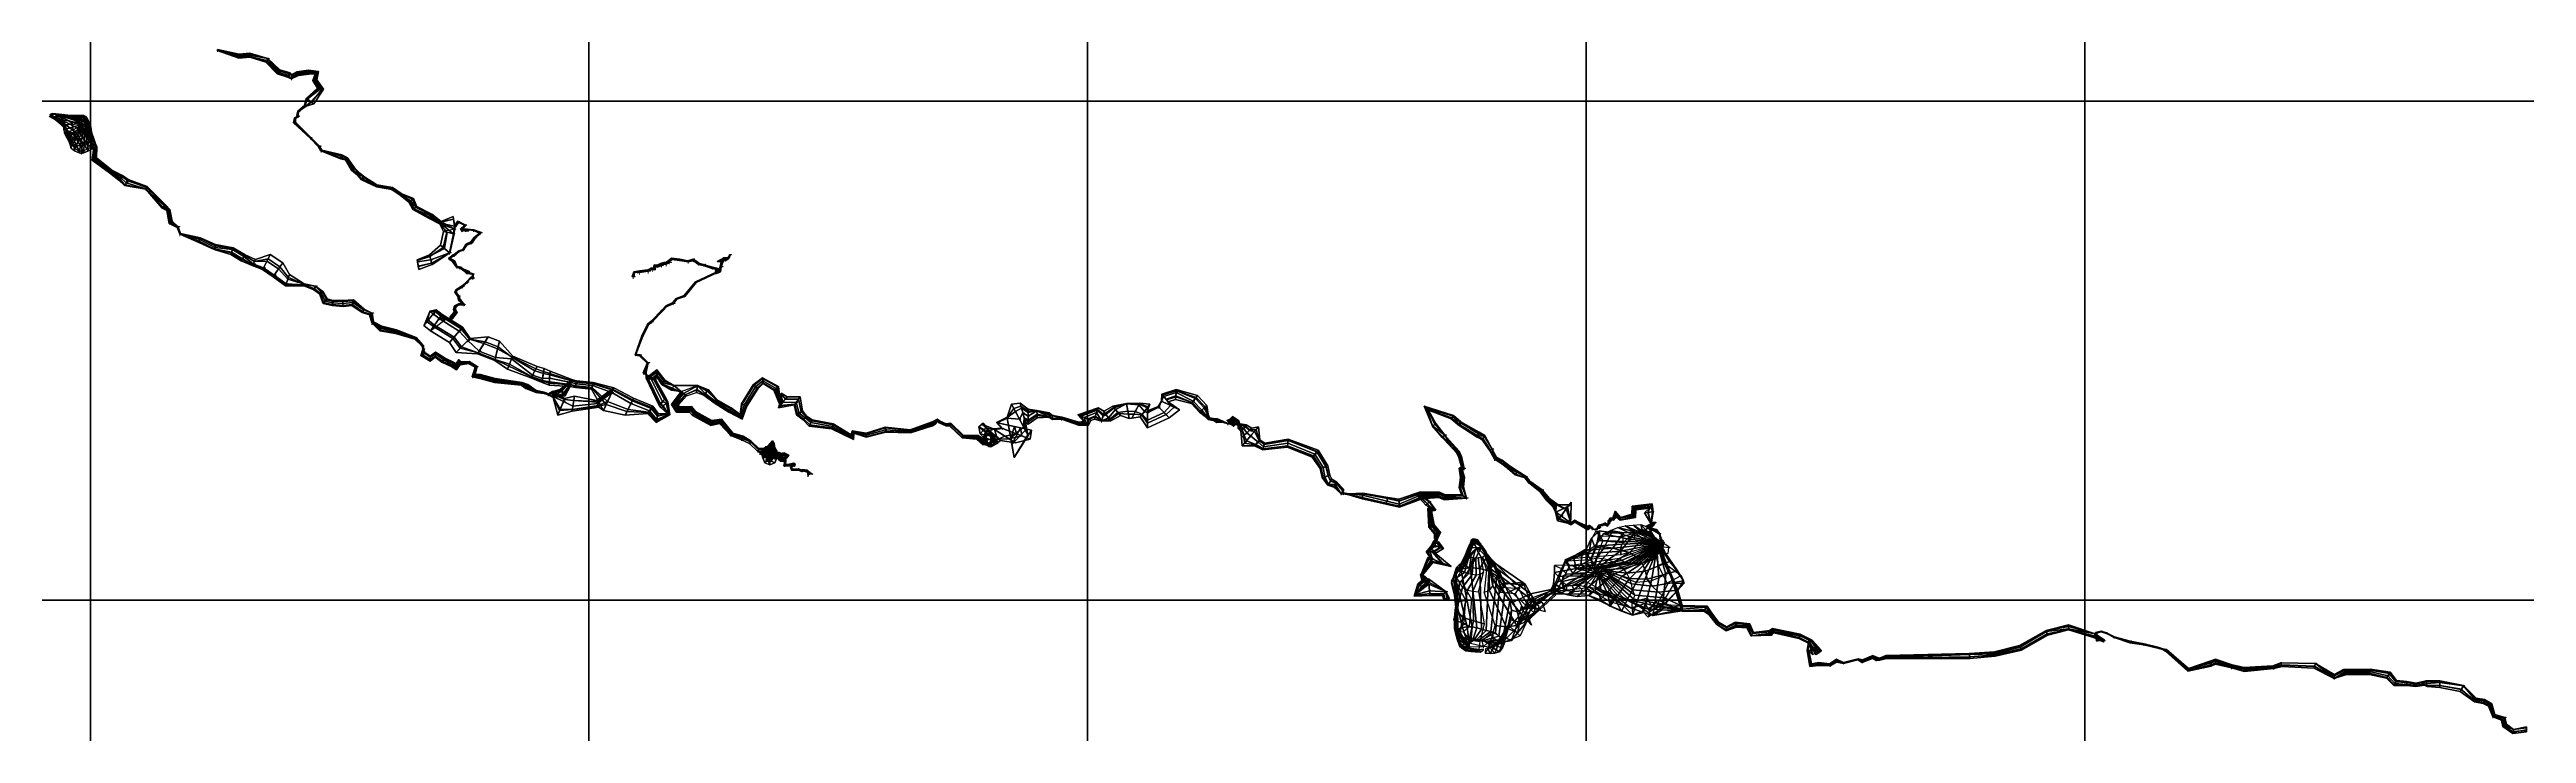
# Model space of a CAD drawing. Extents: x 34233638 to 35010029, y 7400000 to 8016345.
# Drawn here: x 34645909 to 34894273, y 7486658 to 7555151 of the extents above; entities that cross this region are included whole.
import ezdxf

# ---------------------------------------------------------------- set-up
doc = ezdxf.new("R2010")
doc.units = 0
doc.header["$LTSCALE"] = 6
doc.header["$MEASUREMENT"] = 0
doc.header["$PDMODE"] = 1
doc.layers.get('0').update_dxf_attribs({"linetype": 'CONTINUOUS'})
for name, color, linetype in [('T-3DF1', 245, 'CONTINUOUS'), ('T-3DF2', 243, 'CONTINUOUS'), ('T-3DF3', 241, 'CONTINUOUS'), ('T-3DF4', 243, 'CONTINUOUS'), ('T-3DF5', 245, 'CONTINUOUS'), ('T-3DF6', 247, 'CONTINUOUS'), ('T-3DF7', 249, 'CONTINUOUS'), ('T-3DF8', 247, 'CONTINUOUS'), ('V-FIL', 41, 'CONTINUOUS'), ('V-PROFIL', 65, 'CONTINUOUS'), ('V-PROFIL-C', 65, 'CONTINUOUS'), ('V-PROFIL-P', 65, 'CONTINUOUS'), ('V-STATION', 7, 'CONTINUOUS'), ('V-STATION-C1', 7, 'CONTINUOUS'), ('V-STATION-C2', 7, 'CONTINUOUS'), ('X-BOITE', 169, 'CONTINUOUS'), ('X-BOITE-C1', 218, 'CONTINUOUS'), ('X-BOITE-C2', 238, 'CONTINUOUS'), ('X-BOITE-PL', 248, 'CONTINUOUS'), ('X-CONTOUR', 7, 'CONTINUOUS'), ('X-CUBE', 188, 'CONTINUOUS')]:
    doc.layers.add(name, color=color, linetype=linetype)
doc.styles.add('SIMPLEX', font='simplex')

# ---------------------------------------------------------------- blocks, each defined once
blk = doc.blocks.new('S1')
at = {"layer": 'T-3DF1'}
for points in [[(-808, 542, 324), (-558, 23, 647), (-700, 0), (-831, 477, 0)], [(2, 10, 2082), (154, -29, 2214), (485, 353), (0, 500)]]:
    blk.add_3dface(points, dxfattribs=at)
at = {"layer": 'T-3DF2'}
for points in [[(-808, 542, 324), (-558, 23, 647), (-363, 236, 720), (-765, 666, 500)], [(154, -29, 2214), (300, -64, 2339), (700, 0), (485, 353)]]:
    blk.add_3dface(points, dxfattribs=at)
at = {"layer": 'T-3DF3'}
for points in [[(-765, 666, 500), (-363, 236, 720), (-416, 287, 407), (-698, 861, 343)], [(300, -64, 2339), (153, -322, 2264), (495, -495), (700, 0)]]:
    blk.add_3dface(points, dxfattribs=at)
at = {"layer": 'T-3DF4'}
for points, invisible_edges in [([(-700, 0), (-485, 353), (0, 500), (-495, -495)], 4), ([(0, -700), (-495, -495), (0, 500), (485, 353)], 10), ([(495, -495), (0, -700), (485, 353), (700, 0)], 2)]:
    blk.add_3dface(points, dxfattribs=dict(at, invisible_edges=invisible_edges))
for points in [[(-698, 861, 343), (-416, 287, 407), (-485, 353), (-668, 949, 0)], [(153, -322, 2264), (-83, -391, 2082), (0, -700), (495, -495)]]:
    blk.add_3dface(points, dxfattribs=at)
at = {"layer": 'T-3DF5'}
for points in [[(-715, 812, -6), (-519, 297), (-485, 353), (-668, 949, 0)], [(-83, -391, 2082), (-271, -232, 1900), (-495, -495), (0, -700)]]:
    blk.add_3dface(points, dxfattribs=at)
at = {"layer": 'T-3DF6'}
for points in [[(-765, 666, -10), (-564, 223), (-519, 297), (-715, 812, -6)], [(-271, -232, 1900), (-300, 64, 1825), (-700, 0), (-495, -495)]]:
    blk.add_3dface(points, dxfattribs=at)
at = {"layer": 'T-3DF7'}
for points in [[(-800, 567, -6), (-619, 133), (-564, 223), (-765, 666, -10)], [(-300, 64, 1825), (-153, 36, 1950), (-485, 353), (-700, 0)]]:
    blk.add_3dface(points, dxfattribs=at)
at = {"layer": 'T-3DF8'}
for points in [[(-831, 477, 0), (-700, 0), (-619, 133), (-800, 567, -6)], [(-153, 36, 1950), (2, 10, 2082), (0, 500), (-485, 353)]]:
    blk.add_3dface(points, dxfattribs=at)
blk = doc.blocks.new('S2')
at = {"layer": 'T-3DF1'}
blk.add_3dface([(-2531, -299, 30), (-1557, -663, 203), (-1643, -595, 141), (-2603, -441, -638)], dxfattribs=at)
at = {"layer": 'T-3DF2'}
for points in [[(-1407, -780, 241), (-2376, 5, 362), (-2531, -299, 30), (-1557, -663, 203)], [(0, 0, 100), (-1407, -780, 241), (-2376, 5, 362), (0, 0, 100)], [(0, 0, 100), (-1407, -780, 241), (-1215, -929, 202), (-55, -392, 56)]]:
    blk.add_3dface(points, dxfattribs=at)
at = {"layer": 'T-3DF4'}
blk.add_3dface([(-2376, 5, 362), (0, 0, 100), (1, 10), (-2372, 12, -133)], dxfattribs=at)
at = {"layer": 'T-3DF5'}
blk.add_3dface([(-1215, -929, 202), (-1091, -1026, 141), (-97, -693), (-55, -392, 56)], dxfattribs=at)
at = {"layer": 'T-3DF6'}
for points in [[(0, 0, -200), (-1407, -780, 91), (-2376, 5, -738), (0, 0, -200)], [(-1231, -918, 114), (-60, -428, -124), (0, 0, -200), (-1407, -780, 91)], [(-1091, -1026, 141), (-97, -693), (-60, -428, -124), (-1231, -918, 114)]]:
    blk.add_3dface(points, dxfattribs=at)
at = {"layer": 'T-3DF7'}
blk.add_3dface([(-1543, -674, 114), (-2510, -258, -695), (-2376, 5, -738), (-1407, -780, 91)], dxfattribs=at)
at = {"layer": 'T-3DF8'}
for points in [[(1, 10), (0, 0, -200), (-2376, 5, -738), (-2372, 12, -133)], [(-2603, -441, -638), (-1643, -595, 141), (-1543, -674, 114), (-2510, -258, -695)]]:
    blk.add_3dface(points, dxfattribs=at)
blk = doc.blocks.new('S3')
at = {"layer": 'T-3DF2'}
for points in [[(-919, 717, 912), (-596, 465, 691), (-1087, -163, 647), (-919, 717, 515)], [(83, 20, -3), (742, 11, -26), (739, -5, 30), (82, 13, 25)]]:
    blk.add_3dface(points, dxfattribs=at)
at = {"layer": 'T-3DF3'}
for points in [[(-919, 717, 912), (-414, 697, 648), (-596, 465, 691), (-919, 717, 912)], [(82, 13, 25), (739, -5, 30), (733, -38, 54), (78, -4, 37)], [(78, -4, 37), (733, -38, 54), (726, -72, 30), (75, -21, 25)]]:
    blk.add_3dface(points, dxfattribs=at)
at = {"layer": 'T-3DF5'}
for points in [[(-919, 717, 912), (-288, 859, 591), (-414, 697, 648), (-919, 717, 912)], [(75, -21, 25), (726, -72, 30), (723, -87, -26), (74, -29, -3)]]:
    blk.add_3dface(points, dxfattribs=at)
at = {"layer": 'T-3DF6'}
blk.add_3dface([(-288, 859, 591), (-919, 717, 912), (-379, 743, 105), (-288, 859, 591)], dxfattribs=at)
at = {"layer": 'T-3DF7'}
for points in [[(-919, 717, 515), (-1209, -320, 126), (-596, 465, -109), (-919, 717, 515)], [(-919, 717, 515), (-596, 465, -109), (-379, 743, 105), (-919, 717, 912)], [(74, -29, -3), (723, -87, -26), (726, -73, -61), (75, -21, -20)], [(75, -21, -20), (726, -73, -61), (733, -38, -76), (78, -4, -28)]]:
    blk.add_3dface(points, dxfattribs=at)
at = {"layer": 'T-3DF8'}
for points in [[(-919, 717, 515), (-1519, -717, 591), (-1209, -320, 126), (-919, 717, 515)], [(-919, 717, 515), (-1519, -717, 591), (-1087, -163, 647), (-919, 717, 515)], [(78, -4, -28), (733, -38, -76), (739, -4, -61), (82, 13, -20)], [(739, -4, -61), (82, 13, -20), (83, 20, -3), (742, 11, -26)]]:
    blk.add_3dface(points, dxfattribs=at)
blk = doc.blocks.new('S4')
at = {"layer": 'T-3DF1'}
blk.add_3dface([(27, 231, 950), (22, 263, 1484), (-58, -459, 289), (-14, -469, -56)], dxfattribs=at)
at = {"layer": 'T-3DF3'}
for points in [[(-1444, 612, 837), (-111, -446, 544), (-780, -292, 356), (-1472, 565, 533)], [(-1380, 719, 570), (-1444, 612, 837), (16, 300, 1950), (-94, 998, 1657)], [(16, 300, 1950), (-111, -446, 544), (-1444, 612, 837), (16, 300, 1950)], [(-58, -459, 289), (-111, -446, 544), (16, 300, 1950), (78, 275, 1389)]]:
    blk.add_3dface(points, dxfattribs=at)
at = {"layer": 'T-3DF4'}
for points in [[(-780, -292, 356), (-1472, 565, 533), (-1495, 527, 137), (-1086, -221, -56)], [(-1341, 784, 137), (-1380, 719, 570), (-94, 998, 1657), (-140, 1288, 950)]]:
    blk.add_3dface(points, dxfattribs=at)
at = {"layer": 'T-3DF5'}
for points in [[(-1086, -221, -56), (-717, -306, -246), (-1479, 554, 4), (-1495, 527, 137)], [(-1371, 733, -4), (-1341, 784, 137), (-140, 1288, 950), (-94, 998, 243)]]:
    blk.add_3dface(points, dxfattribs=at)
at = {"layer": 'T-3DF6'}
blk.add_3dface([(-1444, 612, -63), (-1371, 733, -4), (-94, 998, 243), (16, 300, -50)], dxfattribs=at)
at = {"layer": 'T-3DF7'}
for points in [[(-1479, 554, 4), (-1444, 612, -63), (-111, -446, -356), (-717, -306, -246)], [(-1444, 612, -63), (-111, -446, -356), (16, 300, -50), (-1444, 612, -63)]]:
    blk.add_3dface(points, dxfattribs=at)
at = {"layer": 'T-3DF8'}
for points in [[(-111, -446, -356), (-51, -460, -247), (22, 263, 416), (16, 300, -50)], [(-51, -460, -247), (-14, -469, -56), (27, 231, 950), (22, 263, 416)]]:
    blk.add_3dface(points, dxfattribs=at)
blk = doc.blocks.new('S5')
at = {"layer": 'T-3DF1'}
mesh = blk.add_polymesh((2, 25), dxfattribs=dict(at, n_close=True))
for k, corner in enumerate([(-3216, 2733, -17), (-3051, 2258, -17), (-3062, 1768, -17), (-2820, 1358, -17), (-2596, 922, -17), (-2450, 443, -17), (-2322, -36, -17), (-1928, -338, -17), (-1481, -552, -17), (-999, -553, -17), (-550, -335, -17), (-97, -119, -17), (294, 57), (63, 575, -17), (-73, 1057, -17), (-198, 1542, -17), (-283, 2037, -17), (-445, 2508, -17), (-681, 2950, -17), (-1054, 3207, -17), (-1556, 3186, -17), (-2058, 3186, -17), (-2560, 3186, -17), (-3038, 3297, -17), (-3392, 3202, -17), (-2998, 2668, 3077), (-2971, 2306, 3077), (-2834, 1967, 3077), (-2668, 1640, 3077), (-2561, 1285, 3077), (-2455, 930, 3077), (-2250, 626, 3077), (-2022, 334, 3077), (-1712, 189, 3077), (-1343, 150, 3077), (-981, 218, 3077), (-624, 304, 3077), (-438, 624, 3077), (-393, 983, 3077), (-393, 1353, 3077), (-441, 1719, 3077), (-514, 2082, 3077), (-637, 2429, 3077), (-797, 2763, 3077), (-1023, 3056, 3077), (-1382, 3091, 3077), (-1752, 3104, 3077), (-2123, 3104, 3077), (-2493, 3104, 3077), (-2835, 2973, 3077)]):
    mesh.set_mesh_vertex(divmod(k, 25), corner)
at = {"layer": 'T-3DF2'}
mesh = blk.add_polymesh((2, 25), dxfattribs=dict(at, n_close=True))
for k, corner in enumerate([(-2998, 2668, 3077), (-2971, 2306, 3077), (-2834, 1967, 3077), (-2668, 1640, 3077), (-2561, 1285, 3077), (-2455, 930, 3077), (-2250, 626, 3077), (-2022, 334, 3077), (-1712, 189, 3077), (-1343, 150, 3077), (-981, 218, 3077), (-624, 304, 3077), (-438, 624, 3077), (-393, 983, 3077), (-393, 1353, 3077), (-441, 1719, 3077), (-514, 2082, 3077), (-637, 2429, 3077), (-797, 2763, 3077), (-1023, 3056, 3077), (-1382, 3091, 3077), (-1752, 3104, 3077), (-2123, 3104, 3077), (-2493, 3104, 3077), (-2835, 2973, 3077), (-4087, 3055, 5640), (-3804, 2964, 5640), (-3565, 2804, 5640), (-3361, 2587, 5640), (-3163, 2366, 5640), (-2980, 2132, 5640), (-2807, 1890, 5640), (-2635, 1648, 5640), (-2408, 1460, 5640), (-2138, 1471, 5640), (-1854, 1560, 5640), (-1643, 1764, 5640), (-1470, 1992, 5640), (-1498, 2288, 5640), (-1658, 2536, 5640), (-1827, 2779, 5640), (-2110, 2868, 5640), (-2392, 2963, 5640), (-2667, 3076, 5640), (-2942, 3188, 5640), (-3218, 3294, 5640), (-3514, 3322, 5640), (-3811, 3345, 5640), (-4108, 3358, 5640), (-4302, 3137, 5640)]):
    mesh.set_mesh_vertex(divmod(k, 25), corner)
at = {"layer": 'T-3DF3'}
mesh = blk.add_polymesh((2, 8), dxfattribs=dict(at, n_close=True))
for k, corner in enumerate([(-4387, 3082, 7472), (-4163, 2993, 7472), (-3907, 2981, 7472), (-3667, 3012, 7472), (-3682, 3235, 7472), (-3897, 3368, 7472), (-4153, 3386, 7472), (-4376, 3284, 7472), (-4326, 3116, 12367), (-4152, 3033, 12367), (-3953, 3018, 12367), (-3761, 3060, 12367), (-3785, 3222, 12367), (-3948, 3326, 12367), (-4146, 3359, 12367), (-4310, 3268, 12367)]):
    mesh.set_mesh_vertex(divmod(k, 8), corner)
at = {"layer": 'T-3DF4'}
mesh = blk.add_polymesh((2, 16), dxfattribs=dict(at, n_close=True))
for k, corner in enumerate([(-3928, 3005, 5640), (-3539, 2777, 5640), (-3224, 2436, 5640), (-2937, 2072, 5640), (-2667, 1694, 5640), (-2315, 1414, 5640), (-1872, 1555, 5640), (-1543, 1873, 5640), (-1502, 2305, 5640), (-1761, 2691, 5640), (-2163, 2885, 5640), (-2598, 3048, 5640), (-3028, 3223, 5640), (-3477, 3318, 5640), (-3940, 3350, 5640), (-4302, 3137, 5640), (-4446, 3178, 7472), (-4387, 3082, 7472), (-4291, 3004, 7472), (-4163, 2993, 7472), (-4035, 2981, 7472), (-3907, 2981, 7472), (-3778, 2981, 7472), (-3667, 3012, 7472), (-3631, 3126, 7472), (-3682, 3235, 7472), (-3787, 3309, 7472), (-3897, 3368, 7472), (-4025, 3377, 7472), (-4153, 3386, 7472), (-4270, 3357, 7472), (-4376, 3284, 7472)]):
    mesh.set_mesh_vertex(divmod(k, 16), corner)
at = {"layer": 'T-3DF8'}
mesh = blk.add_polymesh((2, 25), dxfattribs=dict(at, n_close=True))
for k, corner in enumerate([(-3216, 2733, -17), (-3051, 2258, -17), (-3062, 1768, -17), (-2820, 1358, -17), (-2596, 922, -17), (-2450, 443, -17), (-2322, -36, -17), (-1928, -338, -17), (-1481, -552, -17), (-999, -553, -17), (-550, -335, -17), (-97, -119, -17), (294, 57), (63, 575, -17), (-73, 1057, -17), (-198, 1542, -17), (-283, 2037, -17), (-445, 2508, -17), (-681, 2950, -17), (-1054, 3207, -17), (-1556, 3186, -17), (-2058, 3186, -17), (-2560, 3186, -17), (-3038, 3297, -17), (-3392, 3202, -17), (-1454, 2461, -946), (-1421, 2363, -946), (-1391, 2266, -946), (-1355, 2170, -946), (-1308, 2079, -946), (-1262, 1988, -946), (-1216, 1897, -946), (-1128, 1845, -946), (-1039, 1794, -946), (-950, 1743, -946), (-900, 1770, -946), (-887, 1872, -946), (-875, 1974, -946), (-867, 2075, -946), (-872, 2178, -946), (-877, 2280, -946), (-882, 2382, -946), (-930, 2464, -946), (-1004, 2535, -946), (-1079, 2605, -946), (-1153, 2675, -946), (-1229, 2724, -946), (-1315, 2669, -946), (-1401, 2613, -946), (-1487, 2557, -946)]):
    mesh.set_mesh_vertex(divmod(k, 25), corner)
blk = doc.blocks.new('TUBE')
at = {"layer": 'T-3DF1'}
blk.add_3dface([(-49, -87), (-34, -61, 49), (-234, -204, 276), (-243, -213, 201)], dxfattribs=at)
at = {"layer": 'T-3DF2'}
blk.add_3dface([(-34, -61, 49), (0, 0, 70), (-168, -146, 330), (-234, -204, 276)], dxfattribs=at)
at = {"layer": 'T-3DF3'}
blk.add_3dface([(0, 0, 70), (48, 87, 46), (-148, -128, 263), (-168, -146, 330)], dxfattribs=at)
at = {"layer": 'T-3DF4'}
blk.add_3dface([(48, 87, 46), (73, 131), (-146, -126, 201), (-148, -128, 263)], dxfattribs=at)
at = {"layer": 'T-3DF5'}
blk.add_3dface([(73, 131), (39, 70, -6), (-154, -133, 195), (-146, -126, 201)], dxfattribs=at)
at = {"layer": 'T-3DF6'}
blk.add_3dface([(39, 70, -6), (0, 0, -10), (-168, -146, 191), (-154, -133, 195)], dxfattribs=at)
at = {"layer": 'T-3DF7'}
blk.add_3dface([(0, 0, -10), (-27, -48, -6), (-209, -183, 195), (-168, -146, 191)], dxfattribs=at)
at = {"layer": 'T-3DF8'}
blk.add_3dface([(-27, -48, -6), (-49, -87), (-243, -213, 201), (-209, -183, 195)], dxfattribs=at)
blk = doc.blocks.new('S6')
at = {"layer": 'T-3DF1'}
for points in [[(-10579, -4758, 2899), (-10043, -4895, 3674), (-10687, -5023, 3913), (-10624, -5145, 3264)], [(-10624, -5145, 3264), (-10687, -5023, 3913), (-12779, -6916, 6518), (-13463, -7759, 6518)]]:
    blk.add_3dface(points, dxfattribs=at)
at = {"layer": 'T-3DF2'}
for points in [[(-10687, -5023, 3913), (-10806, -4789, 4264), (-12561, -5951, 6518), (-12779, -6916, 6518)], [(-10043, -4895, 3674), (-9551, -4669, 4319), (-10806, -4789, 4264), (-10687, -5023, 3913)], [(2087, -6281, 3118), (2102, -6162, 2907), (1642, -4650, 2902), (2087, -6281, 3118)]]:
    blk.add_3dface(points, dxfattribs=at)
at = {"layer": 'T-3DF3'}
blk.add_3dface([(-10806, -4789, 4264), (-10925, -4555, 3913), (-13149, -5010, 6518), (-12561, -5951, 6518)], dxfattribs=at)
at = {"layer": 'T-3DF4'}
for points in [[(-10925, -4555, 3913), (-10987, -4433, 3264), (-14496, -8166, 6518), (-13149, -5010, 6518)], [(-10925, -4555, 3913), (-10987, -4433, 3264), (-10832, -4053, 2902), (-10566, -4071, 3449)], [(-9551, -4669, 4319), (-10806, -4789, 4264), (-10925, -4555, 3913), (-10566, -4071, 3449)]]:
    blk.add_3dface(points, dxfattribs=at)
at = {"layer": 'T-3DF5'}
for points in [[(-10987, -4433, 3264), (-10899, -4606, 3260), (-12823, -5588, 5120), (-14496, -8166, 6518)], [(-10899, -4606, 3260), (-10987, -4433, 3264), (-10832, -4053, 2902), (-10744, -4227, 2898)], [(73, -6614, 2902), (2029, -6757, 2907), (2036, -6698, 2700), (-868, -7168, 2902)], [(73, -6614, 2902), (2036, -6698, 3115), (2029, -6757, 2907), (73, -6614, 2902)]]:
    blk.add_3dface(points, dxfattribs=at)
at = {"layer": 'T-3DF6'}
blk.add_3dface([(-10899, -4606, 3260), (-10806, -4789, 3254), (-12711, -5760, 5113), (-12823, -5588, 5120)], dxfattribs=at)
at = {"layer": 'T-3DF7'}
for points in [[(-10806, -4789, 3254), (-10713, -4972, 3260), (-13733, -7866, 6518), (-12711, -5760, 5113)], [(2053, -6559, 2607), (-868, -7168, 2902), (1642, -4650, 2902), (2087, -6281, 2697)], [(-13733, -7866, 6518), (-14496, -8166, 6518), (-12823, -5588, 5120), (-12711, -5760, 5113)], [(2036, -6698, 2700), (2053, -6559, 2607), (-868, -7168, 2902), (2036, -6698, 2700)]]:
    blk.add_3dface(points, dxfattribs=at)
at = {"layer": 'T-3DF8'}
for points in [[(1642, -4650, 2902), (2087, -6281, 2697), (2102, -6162, 2907), (1642, -4650, 2902)], [(-10713, -4972, 3260), (-10624, -5145, 3264), (-13463, -7759, 6518), (-13733, -7866, 6518)]]:
    blk.add_3dface(points, dxfattribs=at)
at = {"layer": 'T-3DF7', "rotation": 179.077230818823}
blk.add_blockref('TUBE', (0, 0), dxfattribs=at)
at = {"layer": 'T-3DF3'}
mesh = blk.add_polymesh((2, 25), dxfattribs=dict(at, n_close=True))
for k, corner in enumerate([(-17151, -9800, 8257), (-16087, -9893, 8257), (-15035, -9686, 8257), (-14398, -8896, 8257), (-14247, -7837, 8257), (-14438, -6807, 8257), (-14888, -5834, 8257), (-15380, -4881, 8257), (-15816, -3905, 8257), (-16209, -2910, 8257), (-16846, -2061, 8257), (-17446, -1181, 8257), (-18029, -282, 8257), (-18647, -576, 8257), (-19454, -1277, 8257), (-20108, -2119, 8257), (-20593, -3074, 8257), (-20666, -4072, 8257), (-20427, -5106, 8257), (-20378, -6175, 8257), (-20622, -7215, 8257), (-20675, -8263, 8257), (-20270, -9208, 8257), (-19275, -9604, 8257), (-18219, -9791, 8257), (-17371, -10513, 9487), (-16625, -10011, 9487), (-16035, -9263, 9487), (-15539, -8442, 9487), (-15115, -7598, 9487), (-15051, -6641, 9487), (-15197, -5739, 9487), (-15709, -4928, 9487), (-16207, -4108, 9487), (-16519, -3205, 9487), (-17308, -2728, 9487), (-18212, -2464, 9487), (-19170, -2418, 9487), (-20126, -2490, 9487), (-20751, -2996, 9487), (-21051, -3904, 9487), (-20791, -4815, 9487), (-20453, -5712, 9487), (-20701, -6609, 9487), (-20753, -7566, 9487), (-20766, -8525, 9487), (-20522, -9452, 9487), (-20217, -10305, 9487), (-19272, -10466, 9487), (-18320, -10587, 9487)]):
    mesh.set_mesh_vertex(divmod(k, 25), corner)
mesh = blk.add_polymesh((2, 25), dxfattribs=dict(at, n_close=True))
for k, corner in enumerate([(-17371, -10513, 9487), (-16625, -10011, 9487), (-16035, -9263, 9487), (-15539, -8442, 9487), (-15115, -7598, 9487), (-15051, -6641, 9487), (-15197, -5739, 9487), (-15709, -4928, 9487), (-16207, -4108, 9487), (-16519, -3205, 9487), (-17308, -2728, 9487), (-18212, -2464, 9487), (-19170, -2418, 9487), (-20126, -2490, 9487), (-20751, -2996, 9487), (-21051, -3904, 9487), (-20791, -4815, 9487), (-20453, -5712, 9487), (-20701, -6609, 9487), (-20753, -7566, 9487), (-20766, -8525, 9487), (-20522, -9452, 9487), (-20217, -10305, 9487), (-19272, -10466, 9487), (-18320, -10587, 9487), (-17678, -10937, 11221), (-17192, -10988, 11221), (-16713, -10938, 11221), (-16241, -10807, 11221), (-15938, -10433, 11221), (-15768, -10004, 11221), (-15932, -9583, 11221), (-16300, -9262, 11221), (-16640, -8910, 11221), (-17108, -8788, 11221), (-17585, -8683, 11221), (-18058, -8557, 11221), (-18529, -8426, 11221), (-19003, -8315, 11221), (-19492, -8307, 11221), (-19966, -8373, 11221), (-20391, -8589, 11221), (-20410, -9074, 11221), (-20345, -9558, 11221), (-20280, -10043, 11221), (-20025, -10458, 11221), (-19619, -10714, 11221), (-19137, -10797, 11221), (-18649, -10826, 11221), (-18160, -10855, 11221)]):
    mesh.set_mesh_vertex(divmod(k, 25), corner)
mesh = blk.add_polymesh((2, 32), dxfattribs=dict(at, n_close=True))
for k, corner in enumerate([(-9483, -3035, 5149), (-9926, -3237, 5149), (-9941, -3781, 5149), (-9511, -4186, 5149), (-8968, -4185, 5149), (-8388, -4149, 5149), (-7805, -4242, 5149), (-7221, -4335, 5149), (-6638, -4427, 5149), (-6072, -4591, 5149), (-5512, -4780, 5149), (-4953, -4970, 5149), (-4394, -5162, 5149), (-3843, -5375, 5149), (-3292, -5588, 5149), (-2783, -5553, 5149), (-2682, -5132, 5149), (-2901, -4598, 5149), (-3017, -4019, 5149), (-3205, -3464, 5149), (-3463, -2933, 5149), (-3814, -2482, 5149), (-4306, -2155, 5149), (-4797, -1827, 5149), (-5334, -1613, 5149), (-5917, -1517, 5149), (-6500, -1422, 5149), (-7047, -1555, 5149), (-7573, -1824, 5149), (-8099, -2093, 5149), (-8511, -2509, 5149), (-8900, -2953, 5149), (-10042, -2484, 4319), (-10344, -3280, 4319), (-9743, -4556, 4154), (-9551, -4669, 4319), (-8724, -4777, 4319), (-7874, -4724, 4319), (-7025, -4821, 4319), (-6193, -5026, 4319), (-5361, -5231, 4319), (-4627, -5652, 4319), (-3898, -6093, 4319), (-3102, -6409, 4319), (-2266, -6258, 4319), (-1452, -6512, 4319), (-699, -6203, 4319), (142, -6039, 4319), (322, -5410, 4319), (-315, -4838, 4319), (-934, -4245, 4319), (-1429, -3550, 4319), (-1598, -2727, 4319), (-1937, -1953, 4319), (-2507, -1321, 4319), (-3208, -879, 4319), (-4037, -665, 4319), (-4867, -451, 4319), (-5702, -297, 4319), (-6556, -356, 4319), (-7245, -803, 4319), (-8006, -1182, 4319), (-8839, -1379, 4319), (-9565, -1824, 4319)]):
    mesh.set_mesh_vertex(divmod(k, 32), corner)
mesh = blk.add_polymesh((2, 32), dxfattribs=dict(at, n_close=True))
for k, corner in enumerate([(-9483, -3035, 5149), (-9926, -3237, 5149), (-9941, -3781, 5149), (-9511, -4186, 5149), (-8968, -4185, 5149), (-8388, -4149, 5149), (-7805, -4242, 5149), (-7221, -4335, 5149), (-6638, -4427, 5149), (-6072, -4591, 5149), (-5512, -4780, 5149), (-4953, -4970, 5149), (-4394, -5162, 5149), (-3843, -5375, 5149), (-3292, -5588, 5149), (-2783, -5553, 5149), (-2682, -5132, 5149), (-2901, -4598, 5149), (-3017, -4019, 5149), (-3205, -3464, 5149), (-3463, -2933, 5149), (-3814, -2482, 5149), (-4306, -2155, 5149), (-4797, -1827, 5149), (-5334, -1613, 5149), (-5917, -1517, 5149), (-6500, -1422, 5149), (-7047, -1555, 5149), (-7573, -1824, 5149), (-8099, -2093, 5149), (-8511, -2509, 5149), (-8900, -2953, 5149), (-7564, -3031, 5631), (-7660, -3191, 5631), (-7511, -3217, 5631), (-7325, -3223, 5631), (-7139, -3229, 5631), (-6953, -3235, 5631), (-6766, -3241, 5631), (-6580, -3247, 5631), (-6414, -3331, 5631), (-6247, -3414, 5631), (-6080, -3497, 5631), (-5913, -3581, 5631), (-5747, -3645, 5631), (-5587, -3551, 5631), (-5426, -3456, 5631), (-5266, -3362, 5631), (-5222, -3230, 5631), (-5297, -3059, 5631), (-5372, -2888, 5631), (-5476, -2748, 5631), (-5648, -2677, 5631), (-5821, -2606, 5631), (-5993, -2535, 5631), (-6175, -2497, 5631), (-6358, -2460, 5631), (-6541, -2424, 5631), (-6723, -2387, 5631), (-6895, -2394, 5631), (-7038, -2514, 5631), (-7181, -2633, 5631), (-7325, -2752, 5631), (-7468, -2872, 5631)]):
    mesh.set_mesh_vertex(divmod(k, 32), corner)
mesh = blk.add_polymesh((2, 16), dxfattribs=dict(at, n_close=True))
for k, corner in enumerate([(-7660, -3191, 5631), (-7325, -3223, 5631), (-6953, -3235, 5631), (-6580, -3247, 5631), (-6247, -3414, 5631), (-5913, -3581, 5631), (-5587, -3551, 5631), (-5266, -3362, 5631), (-5297, -3059, 5631), (-5476, -2748, 5631), (-5821, -2606, 5631), (-6175, -2497, 5631), (-6541, -2424, 5631), (-6895, -2394, 5631), (-7181, -2633, 5631), (-7468, -2872, 5631), (-6606, -2843, 5913), (-6597, -2859, 5913), (-6579, -2866, 5913), (-6560, -2873, 5913), (-6541, -2879, 5913), (-6523, -2874, 5913), (-6505, -2867, 5913), (-6487, -2859, 5913), (-6481, -2851, 5913), (-6498, -2842, 5913), (-6515, -2833, 5913), (-6533, -2825, 5913), (-6553, -2825, 5913), (-6572, -2825, 5913), (-6592, -2825, 5913), (-6612, -2825, 5913)]):
    mesh.set_mesh_vertex(divmod(k, 16), corner)
mesh = blk.add_polymesh((2, 25), dxfattribs=dict(at, n_close=True))
for k, corner in enumerate([(-17678, -10937, 11221), (-17192, -10988, 11221), (-16713, -10938, 11221), (-16241, -10807, 11221), (-15938, -10433, 11221), (-15768, -10004, 11221), (-15932, -9583, 11221), (-16300, -9262, 11221), (-16640, -8910, 11221), (-17108, -8788, 11221), (-17585, -8683, 11221), (-18058, -8557, 11221), (-18529, -8426, 11221), (-19003, -8315, 11221), (-19492, -8307, 11221), (-19966, -8373, 11221), (-20391, -8589, 11221), (-20410, -9074, 11221), (-20345, -9558, 11221), (-20280, -10043, 11221), (-20025, -10458, 11221), (-19619, -10714, 11221), (-19137, -10797, 11221), (-18649, -10826, 11221), (-18160, -10855, 11221), (-17637, -10514, 12198), (-17440, -10434, 12198), (-17244, -10354, 12198), (-17289, -10186, 12198), (-17389, -9999, 12198), (-17552, -9880, 12198), (-17746, -9795, 12198), (-17941, -9711, 12198), (-18150, -9683, 12198), (-18361, -9658, 12198), (-18572, -9634, 12198), (-18782, -9609, 12198), (-18958, -9702, 12198), (-19122, -9837, 12198), (-19286, -9971, 12198), (-19404, -10116, 12198), (-19336, -10312, 12198), (-19298, -10493, 12198), (-19095, -10552, 12198), (-18891, -10611, 12198), (-18680, -10617, 12198), (-18469, -10612, 12198), (-18257, -10606, 12198), (-18045, -10600, 12198), (-17833, -10594, 12198)]):
    mesh.set_mesh_vertex(divmod(k, 25), corner)
at = {"layer": 'T-3DF5'}
mesh = blk.add_polymesh((2, 25), dxfattribs=dict(at, n_close=True))
for k, corner in enumerate([(-17772, -4836, 5954), (-17235, -4680, 5954), (-16911, -4210, 5954), (-16860, -3653, 5954), (-16938, -3096, 5954), (-17093, -2549, 5954), (-17169, -1984, 5954), (-17381, -1457, 5954), (-17610, -934, 5954), (-17873, -432, 5954), (-18206, 31, 5954), (-18593, 349, 5954), (-19046, 136, 5954), (-19296, -376, 5954), (-19525, -898, 5954), (-19737, -1428, 5954), (-19996, -1934, 5954), (-20316, -2405, 5954), (-20618, -2868, 5954), (-20560, -3413, 5954), (-20273, -3906, 5954), (-19951, -4377, 5954), (-19456, -4637, 5954), (-18905, -4758, 5954), (-18337, -4815, 5954), (-16692, -8178, 6518), (-15592, -8322, 6518), (-14496, -8166, 6518), (-13463, -7759, 6518), (-12779, -6916, 6518), (-12561, -5951, 6518), (-13149, -5010, 6518), (-13673, -4032, 6518), (-14640, -4034, 6518), (-15748, -3983, 6518), (-16156, -3031, 6518), (-16801, -2234, 6518), (-17460, -1356, 6518), (-18020, -399, 6518), (-18814, 366, 6518), (-19352, -576, 6518), (-19769, -1602, 6518), (-20562, -2362, 6518), (-20878, -3411, 6518), (-20685, -4485, 6518), (-20461, -5528, 6518), (-20563, -6632, 6518), (-19920, -7391, 6518), (-18855, -7707, 6518), (-17791, -8024, 6518)]):
    mesh.set_mesh_vertex(divmod(k, 25), corner)
mesh = blk.add_polymesh((2, 25), dxfattribs=dict(at, n_close=True))
for k, corner in enumerate([(-16692, -8178, 6518), (-15592, -8322, 6518), (-14496, -8166, 6518), (-13463, -7759, 6518), (-12779, -6916, 6518), (-12561, -5951, 6518), (-13149, -5010, 6518), (-13673, -4032, 6518), (-14640, -4034, 6518), (-15748, -3983, 6518), (-16156, -3031, 6518), (-16801, -2234, 6518), (-17460, -1356, 6518), (-18020, -399, 6518), (-18814, 366, 6518), (-19352, -576, 6518), (-19769, -1602, 6518), (-20562, -2362, 6518), (-20878, -3411, 6518), (-20685, -4485, 6518), (-20461, -5528, 6518), (-20563, -6632, 6518), (-19920, -7391, 6518), (-18855, -7707, 6518), (-17791, -8024, 6518), (-17151, -9800, 8257), (-16087, -9893, 8257), (-15035, -9686, 8257), (-14398, -8896, 8257), (-14247, -7837, 8257), (-14438, -6807, 8257), (-14888, -5834, 8257), (-15380, -4881, 8257), (-15816, -3905, 8257), (-16209, -2910, 8257), (-16846, -2061, 8257), (-17446, -1181, 8257), (-18029, -282, 8257), (-18647, -576, 8257), (-19454, -1277, 8257), (-20108, -2119, 8257), (-20593, -3074, 8257), (-20666, -4072, 8257), (-20427, -5106, 8257), (-20378, -6175, 8257), (-20622, -7215, 8257), (-20675, -8263, 8257), (-20270, -9208, 8257), (-19275, -9604, 8257), (-18219, -9791, 8257)]):
    mesh.set_mesh_vertex(divmod(k, 25), corner)
mesh = blk.add_polymesh((2, 32), dxfattribs=dict(at, n_close=True))
for k, corner in enumerate([(-10745, -2165, 2902), (-10733, -2883, 2902), (-10832, -4053, 2902), (-10579, -4758, 2899), (-9417, -5110, 2902), (-8464, -5275, 2902), (-7303, -5168, 2902), (-6164, -5596, 2902), (-5141, -6237, 2902), (-4030, -6734, 2902), (-2902, -7130, 2902), (-1819, -6865, 2902), (-868, -7168, 2902), (73, -6614, 2902), (2036, -6698, 3115), (2053, -6559, 3207), (2087, -6281, 3118), (1642, -4650, 2902), (2203, -3716, 2902), (1587, -2692, 2902), (784, -1777, 2902), (258, -682, 2902), (-413, 328, 2902), (-1430, 864, 2902), (-2603, 1188, 2902), (-3815, 1117, 2902), (-5031, 1108, 2902), (-6217, 1291, 2902), (-7017, 581, 2902), (-7531, -517, 2902), (-8553, -1111, 2902), (-9670, -1595, 2902), (-9001, -2128, 1614), (-8568, -2485, 1614), (-7785, -2494, 1614), (-7001, -2504, 1614), (-6219, -2520, 1614), (-5472, -2760, 1614), (-4726, -2999, 1614), (-3993, -3276, 1614), (-3269, -3575, 1614), (-2545, -3875, 1614), (-1775, -3819, 1614), (-998, -3716, 1614), (-282, -3404, 1614), (427, -3070, 1614), (689, -2553, 1614), (417, -1818, 1614), (146, -1082, 1614), (-184, -372, 1614), (-527, 332, 1614), (-932, 1003, 1614), (-1348, 1667, 1614), (-2077, 1946, 1614), (-2857, 1871, 1614), (-3637, 1795, 1614), (-4397, 1641, 1614), (-5114, 1325, 1614), (-5832, 1010, 1614), (-6217, 337, 1614), (-6727, -222, 1614), (-7394, -634, 1614), (-8061, -1046, 1614), (-8728, -1457, 1614)]):
    mesh.set_mesh_vertex(divmod(k, 32), corner)
mesh = blk.add_polymesh((2, 32), dxfattribs=dict(at, n_close=True))
for k, corner in enumerate([(-10042, -2484, 4319), (-10344, -3280, 4319), (-9743, -4556, 4154), (-9551, -4669, 4319), (-8724, -4777, 4319), (-7874, -4724, 4319), (-7025, -4821, 4319), (-6193, -5026, 4319), (-5361, -5231, 4319), (-4627, -5652, 4319), (-3898, -6093, 4319), (-3102, -6409, 4319), (-2266, -6258, 4319), (-1452, -6512, 4319), (-699, -6203, 4319), (142, -6039, 4319), (322, -5410, 4319), (-315, -4838, 4319), (-934, -4245, 4319), (-1429, -3550, 4319), (-1598, -2727, 4319), (-1937, -1953, 4319), (-2507, -1321, 4319), (-3208, -879, 4319), (-4037, -665, 4319), (-4867, -451, 4319), (-5702, -297, 4319), (-6556, -356, 4319), (-7245, -803, 4319), (-8006, -1182, 4319), (-8839, -1379, 4319), (-9565, -1824, 4319), (-10745, -2165, 2902), (-10733, -2883, 2902), (-10832, -4053, 2902), (-10579, -4758, 2899), (-9417, -5110, 2902), (-8464, -5275, 2902), (-7303, -5168, 2902), (-6164, -5596, 2902), (-5141, -6237, 2902), (-4030, -6734, 2902), (-2902, -7130, 2902), (-1819, -6865, 2902), (-868, -7168, 2902), (73, -6614, 2902), (2036, -6698, 3115), (2053, -6559, 3207), (2087, -6281, 3118), (1642, -4650, 2902), (2203, -3716, 2902), (1587, -2692, 2902), (784, -1777, 2902), (258, -682, 2902), (-413, 328, 2902), (-1430, 864, 2902), (-2603, 1188, 2902), (-3815, 1117, 2902), (-5031, 1108, 2902), (-6217, 1291, 2902), (-7017, 581, 2902), (-7531, -517, 2902), (-8553, -1111, 2902), (-9670, -1595, 2902)]):
    mesh.set_mesh_vertex(divmod(k, 32), corner)
at = {"layer": 'T-3DF7'}
mesh = blk.add_polymesh((2, 25), dxfattribs=dict(at, n_close=True))
for k, corner in enumerate([(-17902, -1287, 4666), (-17718, -1134, 4666), (-17543, -965, 4666), (-17620, -755, 4666), (-17785, -579, 4666), (-17962, -413, 4666), (-18091, -226, 4666), (-18133, 3, 4666), (-18272, 203, 4666), (-18420, 388, 4666), (-18651, 466, 4666), (-18877, 512, 4666), (-19075, 372, 4666), (-19167, 148, 4666), (-19256, -78, 4666), (-19343, -305, 4666), (-19413, -537, 4666), (-19482, -770, 4666), (-19402, -990, 4666), (-19292, -1206, 4666), (-19076, -1318, 4666), (-18858, -1419, 4666), (-18615, -1403, 4666), (-18373, -1386, 4666), (-18130, -1370, 4666), (-17542, -2614, 5353), (-17332, -2268, 5353), (-17355, -1906, 5353), (-17510, -1535, 5353), (-17503, -1130, 5353), (-17604, -762, 5353), (-17858, -447, 5353), (-18095, -119, 5353), (-18325, 214, 5353), (-18669, 410, 5353), (-18997, 225, 5353), (-19144, -147, 5353), (-19237, -539, 5353), (-19380, -918, 5353), (-19627, -1232, 5353), (-19846, -1566, 5353), (-20011, -1936, 5353), (-20213, -2286, 5353), (-20080, -2657, 5353), (-19746, -2862, 5353), (-19371, -3008, 5353), (-18973, -3081, 5353), (-18575, -3154, 5353), (-18201, -3067, 5353), (-17841, -2881, 5353)]):
    mesh.set_mesh_vertex(divmod(k, 25), corner)
mesh = blk.add_polymesh((2, 32), dxfattribs=dict(at, n_close=True))
for k, corner in enumerate([(-783, -177, 460), (-748, -242, 460), (-705, -308, 460), (-650, -360, 460), (-581, -397, 460), (-512, -434, 460), (-443, -471, 460), (-365, -468, 460), (-287, -461, 460), (-208, -454, 460), (-130, -448, 460), (-53, -435, 460), (19, -405, 460), (92, -374, 460), (130, -317, 460), (144, -239, 460), (158, -162, 460), (119, -98, 460), (70, -37, 460), (21, 25, 460), (-37, 74, 460), (-110, 104, 460), (-182, 134, 460), (-260, 136, 460), (-339, 135, 460), (-417, 133, 460), (-496, 132, 460), (-574, 131, 460), (-626, 88, 460), (-658, 17, 460), (-690, -55, 460), (-723, -126, 460), (-4208, -1430, 1127), (-4000, -1670, 1127), (-3688, -1851, 1127), (-3325, -1903, 1127), (-2961, -1941, 1127), (-2594, -1932, 1127), (-2227, -1923, 1127), (-1860, -1914, 1127), (-1504, -1851, 1127), (-1163, -1715, 1127), (-822, -1579, 1127), (-618, -1281, 1127), (-424, -968, 1127), (-231, -656, 1127), (-295, -316, 1127), (-416, 31, 1127), (-562, 364, 1127), (-781, 658, 1127), (-1001, 952, 1127), (-1251, 1205, 1127), (-1598, 1325, 1127), (-1945, 1444, 1127), (-2259, 1332, 1127), (-2559, 1120, 1127), (-2859, 908, 1127), (-3159, 697, 1127), (-3459, 485, 1127), (-3727, 236, 1127), (-3987, -23, 1127), (-4067, -357, 1127), (-4067, -724, 1127), (-4067, -1091, 1127)]):
    mesh.set_mesh_vertex(divmod(k, 32), corner)
at = {"layer": 'T-3DF8'}
mesh = blk.add_polymesh((2, 25), dxfattribs=dict(at, n_close=True))
for k, corner in enumerate([(-17772, -4836, 5954), (-17235, -4680, 5954), (-16911, -4210, 5954), (-16860, -3653, 5954), (-16938, -3096, 5954), (-17093, -2549, 5954), (-17169, -1984, 5954), (-17381, -1457, 5954), (-17610, -934, 5954), (-17873, -432, 5954), (-18206, 31, 5954), (-18593, 349, 5954), (-19046, 136, 5954), (-19296, -376, 5954), (-19525, -898, 5954), (-19737, -1428, 5954), (-19996, -1934, 5954), (-20316, -2405, 5954), (-20618, -2868, 5954), (-20560, -3413, 5954), (-20273, -3906, 5954), (-19951, -4377, 5954), (-19456, -4637, 5954), (-18905, -4758, 5954), (-18337, -4815, 5954), (-17542, -2614, 5353), (-17332, -2268, 5353), (-17355, -1906, 5353), (-17510, -1535, 5353), (-17503, -1130, 5353), (-17604, -762, 5353), (-17858, -447, 5353), (-18095, -119, 5353), (-18325, 214, 5353), (-18669, 410, 5353), (-18997, 225, 5353), (-19144, -147, 5353), (-19237, -539, 5353), (-19380, -918, 5353), (-19627, -1232, 5353), (-19846, -1566, 5353), (-20011, -1936, 5353), (-20213, -2286, 5353), (-20080, -2657, 5353), (-19746, -2862, 5353), (-19371, -3008, 5353), (-18973, -3081, 5353), (-18575, -3154, 5353), (-18201, -3067, 5353), (-17841, -2881, 5353)]):
    mesh.set_mesh_vertex(divmod(k, 25), corner)
mesh = blk.add_polymesh((2, 32), dxfattribs=dict(at, n_close=True))
for k, corner in enumerate([(-4208, -1430, 1127), (-4000, -1670, 1127), (-3688, -1851, 1127), (-3325, -1903, 1127), (-2961, -1941, 1127), (-2594, -1932, 1127), (-2227, -1923, 1127), (-1860, -1914, 1127), (-1504, -1851, 1127), (-1163, -1715, 1127), (-822, -1579, 1127), (-618, -1281, 1127), (-424, -968, 1127), (-231, -656, 1127), (-295, -316, 1127), (-416, 31, 1127), (-562, 364, 1127), (-781, 658, 1127), (-1001, 952, 1127), (-1251, 1205, 1127), (-1598, 1325, 1127), (-1945, 1444, 1127), (-2259, 1332, 1127), (-2559, 1120, 1127), (-2859, 908, 1127), (-3159, 697, 1127), (-3459, 485, 1127), (-3727, 236, 1127), (-3987, -23, 1127), (-4067, -357, 1127), (-4067, -724, 1127), (-4067, -1091, 1127), (-9001, -2128, 1614), (-8568, -2485, 1614), (-7785, -2494, 1614), (-7001, -2504, 1614), (-6219, -2520, 1614), (-5472, -2760, 1614), (-4726, -2999, 1614), (-3993, -3276, 1614), (-3269, -3575, 1614), (-2545, -3875, 1614), (-1775, -3819, 1614), (-998, -3716, 1614), (-282, -3404, 1614), (427, -3070, 1614), (689, -2553, 1614), (417, -1818, 1614), (146, -1082, 1614), (-184, -372, 1614), (-527, 332, 1614), (-932, 1003, 1614), (-1348, 1667, 1614), (-2077, 1946, 1614), (-2857, 1871, 1614), (-3637, 1795, 1614), (-4397, 1641, 1614), (-5114, 1325, 1614), (-5832, 1010, 1614), (-6217, 337, 1614), (-6727, -222, 1614), (-7394, -634, 1614), (-8061, -1046, 1614), (-8728, -1457, 1614)]):
    mesh.set_mesh_vertex(divmod(k, 32), corner)
mesh = blk.add_polymesh((2, 32), dxfattribs=dict(at, n_close=True))
for k, corner in enumerate([(180, 151, 322), (189, 159, 315), (198, 167, 308), (207, 174, 301), (216, 182, 293), (225, 190, 286), (233, 198, 279), (238, 202, 267), (240, 203, 254), (241, 205, 240), (243, 206, 226), (245, 208, 212), (245, 207, 200), (234, 198, 199), (224, 189, 197), (213, 180, 195), (203, 171, 194), (192, 162, 193), (182, 153, 192), (171, 144, 191), (161, 135, 193), (151, 126, 198), (148, 124, 210), (149, 124, 224), (149, 125, 238), (150, 125, 251), (151, 126, 265), (155, 130, 278), (159, 133, 291), (163, 136, 304), (167, 140, 317), (171, 143, 330), (-38, 74, 460), (21, 25, 460), (69, -35, 460), (117, -96, 460), (157, -162, 460), (144, -237, 460), (131, -313, 460), (87, -376, 460), (16, -406, 460), (-55, -435, 460), (-131, -448, 460), (-208, -454, 460), (-285, -461, 460), (-362, -467, 460), (-439, -471, 460), (-508, -437, 460), (-576, -400, 460), (-644, -364, 460), (-701, -312, 460), (-741, -247, 460), (-781, -180, 460), (-727, -130, 460), (-693, -61, 460), (-661, 9, 460), (-617, 73, 460), (-569, 131, 460), (-492, 132, 460), (-415, 133, 460), (-338, 135, 460), (-261, 136, 460), (-185, 120, 460), (-110, 104, 460)]):
    mesh.set_mesh_vertex(divmod(k, 32), corner)
blk = doc.blocks.new('CUBEX')
at = {"layer": 'X-CUBE'}
for points in [[(0, 0, 50000), (50000, 0, 50000), (50000, 50000, 50000), (0, 50000, 50000)], [(0, 0, 0), (50000, 0, 0), (50000, 50000, 0), (0, 50000, 0)]]:
    blk.add_polyline3d(points, close=True, dxfattribs=at)
for points in [[(0, 50000, 0), (0, 50000, 50000), (50000, 50000, 50000), (50000, 50000, 0)], [(0, 0, 0), (0, 0, 50000), (50000, 0, 50000), (50000, 0, 0)]]:
    blk.add_polyline3d(points, dxfattribs=at)
blk = doc.blocks.new('CUBE1')
at = {"layer": 'X-CUBE'}
blk.add_point((0, 0, -50000), dxfattribs=at)
blk.add_point((0, 0, -50000), dxfattribs=at)
for p in [(0, 150000, -50000), (0, 150000, -100000), (50000, 150000, -50000), (50000, 150000, -100000), (100000, 150000, -50000), (100000, 150000, -100000), (150000, 150000, -50000), (150000, 150000, -100000), (200000, 150000, -50000), (200000, 150000, -100000), (250000, 150000, -50000), (250000, 150000, -100000), (300000, 150000, -50000), (300000, 150000, -100000), (350000, 150000, -50000), (350000, 150000, -100000), (400000, 150000, -50000), (400000, 150000, -100000), (450000, 150000, -50000), (450000, 150000, -100000), (0, 100000, -50000), (0, 100000, -100000), (50000, 100000, -50000), (50000, 100000, -100000), (100000, 100000, -50000), (100000, 100000, -100000), (150000, 100000, -50000), (150000, 100000, -100000), (200000, 100000, -50000), (200000, 100000, -100000), (250000, 100000, -50000), (250000, 100000, -100000), (300000, 100000, -50000), (300000, 100000, -100000), (350000, 100000, -50000), (350000, 100000, -100000), (400000, 100000, -50000), (400000, 100000, -100000), (450000, 100000, -50000), (450000, 100000, -100000), (0, 50000, -50000), (0, 50000, -100000), (50000, 50000, -50000), (50000, 50000, -100000), (100000, 50000, -50000), (100000, 50000, -100000), (150000, 50000, -50000), (150000, 50000, -100000), (200000, 50000, -50000), (200000, 50000, -100000), (250000, 50000, -50000), (250000, 50000, -100000), (300000, 50000, -50000), (300000, 50000, -100000), (350000, 50000, -50000), (350000, 50000, -100000), (400000, 50000, -50000), (400000, 50000, -100000), (450000, 50000, -50000), (450000, 50000, -100000), (0, 0, -50000), (0, 0, -100000), (50000, 0, -50000), (50000, 0, -100000), (100000, 0, -50000), (100000, 0, -100000), (150000, 0, -50000), (150000, 0, -100000), (200000, 0, -50000), (200000, 0, -100000), (250000, 0, -50000), (250000, 0, -100000), (300000, 0, -50000), (300000, 0, -100000), (350000, 0, -50000), (350000, 0, -100000), (400000, 0, -50000), (400000, 0, -100000), (450000, 0, -50000), (450000, 0, -100000)]:
    blk.add_blockref('CUBEX', p, dxfattribs=at)
blk = doc.blocks.new('BOITE1')
at = {"layer": 'X-BOITE'}
for points in [[(0, 200000, 0), (0, 0, 0)], [(500000, 200000, -100000), (0, 200000, -100000)], [(0, 200000, -100000), (0, 0, -100000)], [(0, 200000, 0), (0, 200000, -100000)], [(500000, 200000, 0), (0, 200000, 0)], [(500000, 200000, -100000), (500000, 200000, 0)], [(500000, 0, -100000), (500000, 200000, -100000)], [(500000, 0, 0), (500000, 200000, 0)], [(0, 0, 0), (0, 0, -100000)], [(0, 0, -100000), (500000, 0, -100000)], [(0, 0, 0), (500000, 0, 0)], [(500000, 0, -100000), (500000, 0, 0)]]:
    blk.add_polyline3d(points, dxfattribs=at)
at = {"layer": 'X-BOITE-C1'}
for points in [[(500000, 200000, -50000), (0, 200000, -50000)], [(50000, 200000, 0), (50000, 200000, -100000)], [(100000, 200000, 0), (100000, 200000, -100000)], [(150000, 200000, 0), (150000, 200000, -100000)], [(200000, 200000, 0), (200000, 200000, -100000)], [(250000, 200000, 0), (250000, 200000, -100000)], [(300000, 200000, 0), (300000, 200000, -100000)], [(350000, 200000, 0), (350000, 200000, -100000)], [(400000, 200000, 0), (400000, 200000, -100000)], [(450000, 200000, 0), (450000, 200000, -100000)]]:
    blk.add_polyline3d(points, dxfattribs=at)
at = {"layer": 'X-BOITE-C1', "extrusion": (-1, 0, 0)}
for p in [(500000, 200000), (500000, 0, 200000), (500000, 0)]:
    blk.add_point(p, dxfattribs=at)
at = {"layer": 'X-BOITE-C2'}
for points in [[(500000, 0, -50000), (500000, 200000, -50000)], [(500000, 150000, -100000), (500000, 150000, 0)], [(500000, 100000, -100000), (500000, 100000, 0)], [(500000, 50000, -100000), (500000, 50000, 0)]]:
    blk.add_polyline3d(points, dxfattribs=at)
at = {"layer": 'X-BOITE-PL'}
for points in [[(50000, 200000, -100000), (50000, 0, -100000)], [(100000, 200000, -100000), (100000, 0, -100000)], [(150000, 200000, -100000), (150000, 0, -100000)], [(200000, 200000, -100000), (200000, 0, -100000)], [(250000, 200000, -100000), (250000, 0, -100000)], [(300000, 200000, -100000), (300000, 0, -100000)], [(350000, 200000, -100000), (350000, 0, -100000)], [(400000, 200000, -100000), (400000, 0, -100000)], [(450000, 200000, -100000), (450000, 0, -100000)], [(0, 150000, -100000), (500000, 150000, -100000)], [(0, 100000, -100000), (500000, 100000, -100000)], [(0, 50000, -100000), (500000, 50000, -100000)]]:
    blk.add_polyline3d(points, dxfattribs=at)
at = {"layer": 'X-BOITE-PL', "extrusion": (0, -1, 0)}
for p in [(0, 200000, 100000), (0, 200000), (500000, 200000)]:
    blk.add_point(p, dxfattribs=at)

msp = doc.modelspace()

# ---------------------------------------------------------------- linework, layer by layer
at = {"layer": 'T-3DF1'}
for points in [[(34664884, 7554283, -51188), (34664890, 7554346, -50921), (34662726, 7555069, -51430), (34662722, 7555055, -51465)], [(34665986, 7554397, -51092), (34665989, 7554473, -50660), (34664890, 7554346, -50921), (34664884, 7554283, -51188)], [(34667588, 7553906, -50866), (34667691, 7554072, -50863), (34665989, 7554473, -50660), (34665986, 7554397, -51092)], [(34668720, 7552708, -50926), (34668765, 7552773, -50441), (34667691, 7554072, -50863), (34667588, 7553906, -50866)], [(34669773, 7552403, -50754), (34669816, 7552472, -49913), (34668765, 7552773, -50441), (34668720, 7552708, -50926)], [(34671905, 7552686, -50602), (34671902, 7552768, -49760), (34670831, 7552641, -49522), (34670863, 7552565, -50363)], [(34672553, 7552726, -50659), (34672619, 7552774, -49817), (34671902, 7552768, -49760), (34671905, 7552686, -50602)], [(34672300, 7552054, -51027), (34672381, 7552067, -50185), (34672619, 7552774, -49817), (34672553, 7552726, -50659)], [(34670177, 7552231, -50699), (34670178, 7552241, -49944), (34669816, 7552472, -49913), (34669773, 7552403, -50754)], [(34670863, 7552565, -50363), (34670831, 7552641, -49522), (34670178, 7552241, -49944), (34670177, 7552231, -50699)], [(34671655, 7550237, -50887), (34671699, 7550208, -49989), (34672907, 7551254, -49885), (34672780, 7551274, -50769)], [(34672780, 7551274, -50769), (34672907, 7551254, -49885), (34672381, 7552067, -50185), (34672300, 7552054, -51027)], [(34670387, 7547818, -50923), (34670428, 7547833, -50125), (34670495, 7548294, -50179), (34670476, 7548306, -50953)], [(34672028, 7546289, -51000), (34672041, 7546303, -50125), (34670428, 7547833, -50125), (34670387, 7547818, -50923)], [(34670476, 7548306, -50953), (34670495, 7548294, -50179), (34670796, 7548472, -49976), (34670777, 7548477, -50850)], [(34670711, 7548537, -50620), (34670745, 7548541, -49586), (34670821, 7548979, -50210), (34670794, 7548995, -50344)], [(34670777, 7548477, -50850), (34670796, 7548472, -49976), (34670745, 7548541, -49586), (34670711, 7548537, -50620)], [(34670794, 7548995, -50344), (34670821, 7548979, -50210), (34671510, 7549551, -49700), (34671465, 7549579, -50598)], [(34671465, 7549579, -50598), (34671510, 7549551, -49700), (34671699, 7550208, -49989), (34671655, 7550237, -50887)], [(34650192, 7544067, -48218), (34650269, 7544110, -48005), (34650349, 7545348, -47899), (34650345, 7545348, -47954)], [(34672894, 7545417, -50846), (34672933, 7545441, -50840), (34672041, 7546303, -50125), (34672028, 7546289, -51000)], [(34673122, 7545000, -50872), (34673125, 7545003, -50842), (34672933, 7545441, -50840), (34672894, 7545417, -50846)], [(34651934, 7542803, -48040), (34651969, 7542850, -47899), (34650269, 7544110, -48005), (34650192, 7544067, -48218)], [(34652861, 7542083, -48123), (34652916, 7542152, -47911), (34651969, 7542850, -47899), (34651934, 7542803, -48040)], [(34675097, 7544224, -50612), (34675114, 7544274, -49713), (34673125, 7545003, -50842), (34673122, 7545000, -50872)], [(34675575, 7544093, -50230), (34675601, 7544129, -49432), (34675114, 7544274, -49713), (34675097, 7544224, -50612)], [(34676172, 7543059, -50421), (34676230, 7543107, -49988), (34675601, 7544129, -49432), (34675575, 7544093, -50230)], [(34676791, 7542561, -50614), (34676814, 7542582, -50481), (34676230, 7543107, -49988), (34676172, 7543059, -50421)], [(34653438, 7541535, -48084), (34653486, 7541614, -47944), (34652916, 7542152, -47911), (34652861, 7542083, -48123)], [(34655560, 7541181, -46893), (34655563, 7541186, -46688), (34653486, 7541614, -47944), (34653438, 7541535, -48084)], [(34657190, 7539267, -46805), (34657260, 7539323, -46525), (34655563, 7541186, -46688), (34655560, 7541181, -46893)], [(34677196, 7542114, -50425), (34677223, 7542151, -49978), (34676814, 7542582, -50481), (34676791, 7542561, -50614)], [(34678682, 7541420, -50481), (34678696, 7541463, -50034), (34677223, 7542151, -49978), (34677196, 7542114, -50425)], [(34680228, 7541143, -50399), (34680235, 7541161, -50277), (34678696, 7541463, -50034), (34678682, 7541420, -50481)], [(34681071, 7540557, -50309), (34681085, 7540585, -50175), (34680235, 7541161, -50277), (34680228, 7541143, -50399)], [(34681927, 7539875, -50309), (34682050, 7539971, -49758), (34681085, 7540585, -50175), (34681071, 7540557, -50309)], [(34657685, 7539019, -47315), (34657691, 7539022, -47110), (34657260, 7539323, -46525), (34657190, 7539267, -46805)], [(34657901, 7537726, -47382), (34657924, 7537744, -47311), (34657691, 7539022, -47110), (34657685, 7539019, -47315)], [(34682346, 7539129, -50022), (34682381, 7539155, -49626), (34682050, 7539971, -49758), (34681927, 7539875, -50309)], [(34683978, 7538241, -49665), (34684038, 7538345, -48530), (34682381, 7539155, -49626), (34682346, 7539129, -50022)], [(34685015, 7537682, -49728), (34685038, 7537720, -49332), (34684038, 7538345, -48530), (34683978, 7538241, -49665)], [(34686900, 7537827, -48760), (34686892, 7537859, -48227), (34686588, 7537430, -48476), (34686605, 7537403, -49010)], [(34687534, 7537561, -48706), (34687557, 7537564, -48182), (34686892, 7537859, -48227), (34686900, 7537827, -48760)], [(34658712, 7537328, -47036), (34658734, 7537347, -46965), (34657924, 7537744, -47311), (34657901, 7537726, -47382)], [(34658978, 7536650, -46983), (34658982, 7536653, -46953), (34658734, 7537347, -46965), (34658712, 7537328, -47036)], [(34660863, 7535845, -46947), (34660896, 7535927, -46735), (34658982, 7536653, -46953), (34658978, 7536650, -46983)], [(34662410, 7535138, -46947), (34662430, 7535198, -46680), (34660896, 7535927, -46735), (34660863, 7535845, -46947)], [(34686496, 7536687, -49921), (34686452, 7536697, -49576), (34686033, 7534790, -49603), (34686034, 7534788, -50058)], [(34686605, 7537403, -49010), (34686588, 7537430, -48476), (34686532, 7537419, -48381), (34686537, 7537386, -48915)], [(34687118, 7537198, -48955), (34687176, 7537057, -48603), (34687557, 7537564, -48182), (34687534, 7537561, -48706)], [(34687611, 7536997, -49123), (34687575, 7537017, -49068), (34687176, 7537057, -48603), (34687118, 7537198, -48955)], [(34687346, 7535136, -47071), (34687355, 7535124, -46979), (34687682, 7535650, -47023), (34687668, 7535666, -47093)], [(34687713, 7537032, -47470), (34687695, 7537038, -47402), (34687537, 7537000, -47376), (34687623, 7536987, -47467)], [(34687623, 7536987, -47467), (34687537, 7537000, -47376), (34687575, 7537017, -49068), (34687611, 7536997, -49123)], [(34688414, 7537015, -47116), (34688418, 7537031, -47049), (34687560, 7537157, -47160), (34687577, 7537149, -47228)], [(34687577, 7537149, -47228), (34687560, 7537157, -47160), (34687695, 7537038, -47402), (34687713, 7537032, -47470)], [(34687668, 7535666, -47093), (34687682, 7535650, -47023), (34688176, 7535870, -47032), (34688163, 7535887, -47102)], [(34688163, 7535887, -47102), (34688176, 7535870, -47032), (34688476, 7536286, -47078), (34688460, 7536300, -47147)], [(34689020, 7536779, -47090), (34689057, 7536787, -46900), (34688418, 7537031, -47049), (34688414, 7537015, -47116)], [(34688460, 7536300, -47147), (34688476, 7536286, -47078), (34689057, 7536787, -46900), (34689020, 7536779, -47090)], [(34664078, 7534638, -46469), (34664130, 7534790, -45857), (34662430, 7535198, -46680), (34662410, 7535138, -46947)], [(34665120, 7534000, -46962), (34665210, 7534133, -46349), (34664130, 7534790, -45857), (34664078, 7534638, -46469)], [(34666234, 7533512, -46103), (34666277, 7533589, -44507), (34665210, 7534133, -46349), (34665120, 7534000, -46962)], [(34667266, 7533114, -45929), (34667307, 7533193, -44333), (34666277, 7533589, -44507), (34666234, 7533512, -46103)], [(34668318, 7532404, -45677), (34668363, 7532468, -45191), (34667307, 7533193, -44333), (34667266, 7533114, -45929)], [(34684261, 7533623, -49444), (34684223, 7533775, -49238), (34682892, 7533419, -49062), (34682941, 7533108, -49183)], [(34686034, 7534788, -50058), (34686033, 7534790, -49603), (34684223, 7533775, -49238), (34684261, 7533623, -49444)], [(34685911, 7534220, -47133), (34685943, 7534221, -46999), (34686375, 7534569, -46951), (34686366, 7534586, -47072)], [(34686299, 7533910, -47043), (34686318, 7533933, -46972), (34685943, 7534221, -46999), (34685911, 7534220, -47133)], [(34686387, 7533830, -47038), (34686410, 7533848, -46967), (34686318, 7533933, -46972), (34686299, 7533910, -47043)], [(34686366, 7534586, -47072), (34686375, 7534569, -46951), (34686482, 7534599, -47003), (34686473, 7534617, -47124)], [(34686704, 7533349, -46843), (34686715, 7533363, -46807), (34686410, 7533848, -46967), (34686387, 7533830, -47038)], [(34686473, 7534617, -47124), (34686482, 7534599, -47003), (34686953, 7534979, -46957), (34686947, 7534990, -47071)], [(34687006, 7533268, -46771), (34687010, 7533286, -46703), (34686715, 7533363, -46807), (34686704, 7533349, -46843)], [(34686947, 7534990, -47071), (34686953, 7534979, -46957), (34687355, 7535124, -46979), (34687346, 7535136, -47071)], [(34687060, 7533257, -46766), (34687081, 7533273, -46642), (34687010, 7533286, -46703), (34687006, 7533268, -46771)], [(34687898, 7532776, -47033), (34687796, 7532744, -46895), (34687081, 7533273, -46642), (34687060, 7533257, -46766)], [(34704887, 7532843, -45514), (34704891, 7532881, -45495), (34704551, 7532821, -45548), (34704564, 7532808, -45561)], [(34705068, 7532834, -45490), (34705069, 7532837, -45477), (34704891, 7532881, -45495), (34704887, 7532843, -45514)], [(34705944, 7532941, -45521), (34705942, 7532945, -45491), (34705069, 7532837, -45477), (34705068, 7532834, -45490)], [(34706367, 7533148, -45553), (34706365, 7533151, -45524), (34705942, 7532945, -45491), (34705944, 7532941, -45521)], [(34706624, 7533097, -45595), (34706580, 7533147, -45527), (34706365, 7533151, -45524), (34706367, 7533148, -45553)], [(34706679, 7533448, -45605), (34706677, 7533450, -45592), (34706580, 7533147, -45527), (34706624, 7533097, -45595)], [(34706867, 7533367, -45549), (34706844, 7533442, -45519), (34706677, 7533450, -45592), (34706679, 7533448, -45605)], [(34707266, 7533525, -45549), (34707264, 7533529, -45520), (34706844, 7533442, -45519), (34706867, 7533367, -45549)], [(34707525, 7533656, -45524), (34707516, 7533702, -45454), (34707264, 7533529, -45520), (34707266, 7533525, -45549)], [(34707739, 7533675, -45539), (34707740, 7533679, -45484), (34707516, 7533702, -45454), (34707525, 7533656, -45524)], [(34708061, 7533815, -45539), (34708057, 7533816, -45434), (34707740, 7533679, -45484), (34707739, 7533675, -45539)], [(34708304, 7534130, -45679), (34708301, 7534144, -45644), (34708053, 7533947, -45536), (34708118, 7533935, -45604)], [(34708118, 7533935, -45604), (34708053, 7533947, -45536), (34708057, 7533816, -45434), (34708061, 7533815, -45539)], [(34709107, 7534036, -45577), (34709111, 7534065, -45507), (34708301, 7534144, -45644), (34708304, 7534130, -45679)], [(34709935, 7533892, -45428), (34709934, 7533897, -45374), (34709111, 7534065, -45507), (34709107, 7534036, -45577)], [(34710382, 7534003, -45666), (34710388, 7534052, -45597), (34709934, 7533897, -45374), (34709935, 7533892, -45428)], [(34710738, 7533834, -45575), (34710741, 7533837, -45470), (34710388, 7534052, -45597), (34710382, 7534003, -45666)], [(34710943, 7533631, -45459), (34710950, 7533649, -45338), (34710741, 7533837, -45470), (34710738, 7533834, -45575)], [(34711463, 7533516, -45543), (34711474, 7533560, -45538), (34710950, 7533649, -45338), (34710943, 7533631, -45459)], [(34712353, 7533227, -45626), (34712358, 7533247, -45504), (34711474, 7533560, -45538), (34711463, 7533516, -45543)], [(34712900, 7533120, -45574), (34712917, 7533147, -45440), (34712358, 7533247, -45504), (34712353, 7533227, -45626)], [(34712636, 7533026, -45699), (34712684, 7532980, -45631), (34713044, 7533052, -45621), (34713041, 7533056, -45726)], [(34712753, 7532859, -45691), (34712756, 7532855, -45636), (34712684, 7532980, -45631), (34712636, 7533026, -45699)], [(34712857, 7533915, -45818), (34713027, 7533961, -45790), (34713536, 7534281, -45962), (34713534, 7534285, -46017)], [(34713261, 7533876, -45780), (34713328, 7533916, -45750), (34713027, 7533961, -45790), (34712857, 7533915, -45818)], [(34713041, 7533056, -45726), (34713044, 7533052, -45621), (34712917, 7533147, -45440), (34712900, 7533120, -45574)], [(34713041, 7533056, -45726), (34713044, 7533052, -45621), (34713187, 7533416, -45655), (34713160, 7533428, -45726)], [(34713160, 7533428, -45726), (34713187, 7533416, -45655), (34713328, 7533916, -45750), (34713261, 7533876, -45780)], [(34713534, 7534285, -46017), (34713536, 7534281, -45962), (34713952, 7534331, -46017), (34713950, 7534335, -46122)], [(34713950, 7534335, -46122), (34713952, 7534331, -46017), (34714112, 7534584, -45943), (34714106, 7534587, -46148)], [(34669575, 7531501, -45413), (34669600, 7531573, -45033), (34668363, 7532468, -45191), (34668318, 7532404, -45677)], [(34671420, 7531496, -45602), (34671424, 7531536, -45359), (34669600, 7531573, -45033), (34669575, 7531501, -45413)], [(34672395, 7531099, -45682), (34672455, 7531217, -45546), (34671424, 7531536, -45359), (34671420, 7531496, -45602)], [(34672989, 7530702, -45820), (34673038, 7530734, -45645), (34672455, 7531217, -45546), (34672395, 7531099, -45682)], [(34673349, 7529715, -45653), (34673413, 7529792, -45551), (34673038, 7530734, -45645), (34672989, 7530702, -45820)], [(34686560, 7530841, -46398), (34686579, 7530844, -46303), (34686669, 7531085, -46311), (34686655, 7531098, -46406)], [(34686847, 7530433, -46424), (34686871, 7530445, -46296), (34686579, 7530844, -46303), (34686560, 7530841, -46398)], [(34686655, 7531098, -46406), (34686669, 7531085, -46311), (34687292, 7531461, -46285), (34687281, 7531477, -46406)], [(34686927, 7530053, -46350), (34686953, 7530068, -46247), (34686871, 7530445, -46296), (34686847, 7530433, -46424)], [(34687281, 7531477, -46406), (34687292, 7531461, -46285), (34687757, 7531859, -46311), (34687738, 7531855, -46406)], [(34687696, 7531866, -46687), (34687714, 7531871, -46592), (34688181, 7532359, -46662), (34688178, 7532381, -46786)], [(34687738, 7531855, -46406), (34687757, 7531859, -46311), (34687714, 7531871, -46592), (34687696, 7531866, -46687)], [(34687897, 7532787, -46638), (34687816, 7532747, -46495), (34687796, 7532744, -46895), (34687898, 7532776, -47033)], [(34688307, 7532644, -46867), (34688321, 7532654, -46749), (34687816, 7532747, -46495), (34687897, 7532787, -46638)], [(34688178, 7532381, -46786), (34688181, 7532359, -46662), (34688326, 7532279, -46706), (34688314, 7532298, -46830)], [(34688314, 7532298, -46830), (34688326, 7532279, -46706), (34688321, 7532654, -46749), (34688307, 7532644, -46867)], [(34704564, 7532808, -45561), (34704551, 7532821, -45548), (34704471, 7532381, -45353), (34704502, 7532374, -45365)], [(34708752, 7530225, -45736), (34708754, 7530222, -45631), (34709544, 7530509, -45705), (34709541, 7530513, -45809)], [(34709541, 7530513, -45809), (34709544, 7530509, -45705), (34710703, 7531885, -45743), (34710693, 7531898, -45809)], [(34710693, 7531898, -45809), (34710703, 7531885, -45743), (34712756, 7532855, -45636), (34712753, 7532859, -45691)], [(34674232, 7529530, -45614), (34674243, 7529608, -45511), (34673413, 7529792, -45551), (34673349, 7529715, -45653)], [(34675337, 7529422, -45726), (34675335, 7529515, -45586), (34674243, 7529608, -45511), (34674232, 7529530, -45614)], [(34676237, 7529517, -45570), (34676264, 7529623, -45509), (34675335, 7529515, -45586), (34675337, 7529422, -45726)], [(34677264, 7528805, -45616), (34677306, 7528888, -45476), (34676264, 7529623, -45509), (34676237, 7529517, -45570)], [(34677993, 7528581, -45616), (34678067, 7528631, -45440), (34677306, 7528888, -45476), (34677264, 7528805, -45616)], [(34678216, 7527777, -45302), (34678220, 7527779, -45247), (34678067, 7528631, -45440), (34677993, 7528581, -45616)], [(34684115, 7526990, -46309), (34684517, 7527565, -46253), (34683888, 7528056, -45662), (34683456, 7527502, -45718)], [(34685717, 7528230, -46335), (34685714, 7528214, -46279), (34686011, 7528106, -46291), (34686007, 7528121, -46346)], [(34686007, 7528121, -46346), (34686011, 7528106, -46291), (34686127, 7528366, -46344), (34686089, 7528396, -46398)], [(34686089, 7528396, -46398), (34686127, 7528366, -46344), (34686545, 7528858, -46393), (34686497, 7528863, -46447)], [(34686423, 7529120, -46431), (34686457, 7529120, -46397), (34686563, 7529451, -46325), (34686527, 7529476, -46431)], [(34686497, 7528863, -46447), (34686545, 7528858, -46393), (34686457, 7529120, -46397), (34686423, 7529120, -46431)], [(34686527, 7529476, -46431), (34686563, 7529451, -46325), (34686734, 7529573, -46411), (34686716, 7529597, -46515)], [(34686716, 7529597, -46515), (34686734, 7529573, -46411), (34686992, 7529688, -46289), (34686988, 7529710, -46394)], [(34687375, 7529647, -46362), (34687402, 7529633, -46258), (34686953, 7530068, -46247), (34686927, 7530053, -46350)], [(34686988, 7529710, -46394), (34686992, 7529688, -46289), (34687402, 7529633, -46258), (34687375, 7529647, -46362)], [(34705879, 7527634, -45720), (34705882, 7527631, -45665), (34706252, 7527925, -45545), (34706231, 7527950, -45678)], [(34706231, 7527950, -45678), (34706252, 7527925, -45545), (34707349, 7529093, -45624), (34707346, 7529096, -45678)], [(34707346, 7529096, -45678), (34707349, 7529093, -45624), (34707708, 7529467, -45671), (34707707, 7529470, -45678)], [(34707707, 7529470, -45678), (34707708, 7529467, -45671), (34708410, 7529786, -45635), (34708391, 7529809, -45706)], [(34708391, 7529809, -45706), (34708410, 7529786, -45635), (34708754, 7530222, -45631), (34708752, 7530225, -45736)], [(34679040, 7526983, -45396), (34679073, 7527064, -45330), (34678220, 7527779, -45247), (34678216, 7527777, -45302)], [(34680599, 7526699, -45314), (34680616, 7526763, -45246), (34679073, 7527064, -45330), (34679040, 7526983, -45396)], [(34682550, 7526136, -45206), (34682567, 7526161, -45102), (34680616, 7526763, -45246), (34680599, 7526699, -45314)], [(34683266, 7525444, -45170), (34683270, 7525446, -45116), (34682567, 7526161, -45102), (34682550, 7526136, -45206)], [(34683324, 7525135, -45170), (34683344, 7525141, -45165), (34683270, 7525446, -45116), (34683266, 7525444, -45170)], [(34686023, 7525813, -47365), (34686474, 7526351, -47309), (34684517, 7527565, -46253), (34684115, 7526990, -46309)], [(34686666, 7524815, -47252), (34687233, 7525381, -47205), (34686474, 7526351, -47309), (34686023, 7525813, -47365)], [(34704618, 7524549, -45970), (34704643, 7524565, -45899), (34705317, 7526476, -45827), (34705298, 7526484, -45832)], [(34705298, 7526484, -45832), (34705317, 7526476, -45827), (34705882, 7527631, -45665), (34705879, 7527634, -45720)], [(34683152, 7524526, -45220), (34683280, 7524619, -45159), (34683344, 7525141, -45165), (34683324, 7525135, -45170)], [(34684059, 7523955, -45143), (34684067, 7524112, -45083), (34683280, 7524619, -45159), (34683152, 7524526, -45220)], [(34684580, 7524341, -45572), (34684585, 7524434, -45433), (34684067, 7524112, -45083), (34684059, 7523955, -45143)], [(34685247, 7523840, -45435), (34685296, 7523918, -45295), (34684585, 7524434, -45433), (34684580, 7524341, -45572)], [(34686252, 7523375, -45435), (34686289, 7523430, -45367), (34685296, 7523918, -45295), (34685247, 7523840, -45435)], [(34686709, 7523090, -45915), (34686699, 7523148, -45774), (34686289, 7523430, -45367), (34686252, 7523375, -45435)], [(34688826, 7524684, -46687), (34688885, 7524777, -46625), (34687233, 7525381, -47205), (34686666, 7524815, -47252)], [(34687074, 7523614, -45893), (34687061, 7523671, -45766), (34686699, 7523148, -45774), (34686709, 7523090, -45915)], [(34687131, 7523581, -45756), (34687147, 7523649, -45750), (34687061, 7523671, -45766), (34687074, 7523614, -45893)], [(34687944, 7523700, -45826), (34687954, 7523744, -45820), (34687147, 7523649, -45750), (34687131, 7523581, -45756)], [(34688601, 7523342, -45693), (34688630, 7523352, -45589), (34687954, 7523744, -45820), (34687944, 7523700, -45826)], [(34688273, 7522387, -45370), (34688297, 7522404, -45299), (34688630, 7523352, -45589), (34688601, 7523342, -45693)], [(34690566, 7524013, -46717), (34690591, 7524120, -46656), (34688885, 7524777, -46625), (34688826, 7524684, -46687)], [(34691832, 7523144, -46774), (34691951, 7523441, -46071), (34690591, 7524120, -46656), (34690566, 7524013, -46717)], [(34694184, 7522274, -46589), (34694235, 7522371, -45968), (34691951, 7523441, -46071), (34691832, 7523144, -46774)], [(34705073, 7524462, -46066), (34705086, 7524488, -45996), (34704643, 7524565, -45899), (34704618, 7524549, -45970)], [(34705827, 7523754, -46007), (34705858, 7523759, -45874), (34705086, 7524488, -45996), (34705073, 7524462, -46066)], [(34705445, 7522760, -46327), (34705450, 7522761, -46072), (34705858, 7523759, -45874), (34705827, 7523754, -46007)], [(34689046, 7522221, -45433), (34689055, 7522278, -45292), (34688297, 7522404, -45299), (34688273, 7522387, -45370)], [(34690515, 7521799, -45541), (34690527, 7521856, -45399), (34689055, 7522278, -45292), (34689046, 7522221, -45433)], [(34693193, 7521525, -45399), (34693211, 7521568, -45329), (34690527, 7521856, -45399), (34690515, 7521799, -45541)], [(34693656, 7521208, -45429), (34693672, 7521236, -45296), (34693211, 7521568, -45329), (34693193, 7521525, -45399)], [(34694670, 7520819, -45540), (34694677, 7520848, -45492), (34693672, 7521236, -45296), (34693656, 7521208, -45429)], [(34695299, 7521808, -46379), (34695318, 7521944, -45730), (34694235, 7522371, -45968), (34694184, 7522274, -46589)], [(34695485, 7520720, -45613), (34695499, 7520763, -45607), (34694677, 7520848, -45492), (34694670, 7520819, -45540)], [(34696008, 7521530, -46663), (34696023, 7521742, -45966), (34695318, 7521944, -45730), (34695299, 7521808, -46379)], [(34695897, 7520583, -45613), (34695898, 7520586, -45606), (34695499, 7520763, -45607), (34695485, 7520720, -45613)], [(34696411, 7520301, -45660), (34696408, 7520333, -45526), (34695898, 7520586, -45606), (34695897, 7520583, -45613)], [(34698112, 7521422, -46198), (34698143, 7521556, -45549), (34696023, 7521742, -45966), (34696008, 7521530, -46663)], [(34697610, 7520473, -46085), (34697496, 7520619, -45805), (34696408, 7520333, -45526), (34696411, 7520301, -45660)], [(34698112, 7521422, -46198), (34698143, 7521556, -45549), (34697496, 7520619, -45805), (34697610, 7520473, -46085)], [(34698632, 7521293, -46171), (34698656, 7521429, -45522), (34698143, 7521556, -45549), (34698112, 7521422, -46198)], [(34700265, 7521123, -46375), (34700296, 7521258, -45726), (34698656, 7521429, -45522), (34698632, 7521293, -46171)], [(34701447, 7518996, -45500), (34701727, 7519597, -44819), (34700296, 7521258, -45726), (34700265, 7521123, -46375)], [(34706709, 7522028, -46413), (34706553, 7522064, -45745), (34705450, 7522761, -46072), (34705445, 7522760, -46327)], [(34706753, 7522465, -46559), (34706758, 7522507, -46012), (34706553, 7522064, -45745), (34706709, 7522028, -46413)], [(34706709, 7522028, -46413), (34706553, 7522064, -45745), (34707597, 7520143, -45657), (34707703, 7520261, -46325)], [(34707316, 7521608, -46433), (34707363, 7521679, -45844), (34706758, 7522507, -46012), (34706753, 7522465, -46559)], [(34708269, 7521043, -46530), (34708342, 7521185, -45862), (34707363, 7521679, -45844), (34707316, 7521608, -46433)], [(34708289, 7519593, -45626), (34708399, 7519589, -45564), (34709315, 7520821, -45689), (34709229, 7520889, -45751)], [(34710874, 7521494, -45892), (34710873, 7521490, -45837), (34711887, 7520968, -45814), (34711983, 7521078, -46168)], [(34711983, 7521078, -46168), (34711887, 7520968, -45814), (34712738, 7520049, -45909), (34712778, 7520105, -46234)], [(34715278, 7519660, -46002), (34715369, 7519621, -45900), (34716540, 7521514, -45798), (34716472, 7521572, -46078)], [(34716472, 7521572, -46078), (34716540, 7521514, -45798), (34717411, 7522199, -45647), (34717404, 7522288, -45926)], [(34717404, 7522288, -45926), (34717411, 7522199, -45647), (34718946, 7521339, -45400), (34719016, 7521394, -45680)], [(34719016, 7521394, -45680), (34718946, 7521339, -45400), (34719168, 7519916, -45331), (34719162, 7520004, -45543)], [(34719162, 7520004, -45543), (34719168, 7519916, -45331), (34719271, 7520679, -45305), (34719268, 7520752, -45515)], [(34719268, 7520752, -45515), (34719271, 7520679, -45305), (34719726, 7520184, -45210), (34719877, 7520370, -45405)], [(34757399, 7519931, -37386), (34757408, 7519927, -36381), (34757514, 7520542, -35919), (34757435, 7520633, -37055)], [(34757435, 7520633, -37055), (34757514, 7520542, -35919), (34758884, 7520989, -35642), (34758893, 7521109, -36778)], [(34758893, 7521109, -36778), (34758884, 7520989, -35642), (34760868, 7520306, -35476), (34761009, 7520494, -36473)], [(34761009, 7520494, -36473), (34760868, 7520306, -35476), (34761786, 7519365, -35059), (34761938, 7519513, -35756)], [(34696872, 7518520, -45815), (34697060, 7518987, -45350), (34696408, 7520333, -45526), (34696411, 7520301, -45660)], [(34698306, 7518942, -45681), (34698333, 7519115, -45550), (34697060, 7518987, -45350), (34696872, 7518520, -45815)], [(34700992, 7519326, -45704), (34700948, 7519451, -45568), (34698333, 7519115, -45550), (34698306, 7518942, -45681)], [(34701447, 7518996, -45500), (34701727, 7519597, -44819), (34700948, 7519451, -45568), (34700992, 7519326, -45704)], [(34703637, 7518534, -45930), (34703810, 7518888, -45222), (34701727, 7519597, -44819), (34701447, 7518996, -45500)], [(34705876, 7518714, -46104), (34705941, 7518803, -45483), (34703810, 7518888, -45222), (34703637, 7518534, -45930)], [(34706723, 7517816, -46223), (34706748, 7517923, -45601), (34705941, 7518803, -45483), (34705876, 7518714, -46104)], [(34708099, 7518580, -46339), (34708061, 7518600, -45792), (34706748, 7517923, -45601), (34706723, 7517816, -46223)], [(34707703, 7520261, -46325), (34707597, 7520143, -45657), (34707841, 7519809, -45670), (34707905, 7519865, -46259)], [(34707905, 7519865, -46259), (34707841, 7519809, -45670), (34708061, 7518600, -45792), (34708099, 7518580, -46339)], [(34708764, 7518840, -45606), (34708813, 7518939, -45545), (34708399, 7519589, -45564), (34708289, 7519593, -45626)], [(34710085, 7518847, -45606), (34710136, 7518996, -45546), (34708813, 7518939, -45545), (34708764, 7518840, -45606)], [(34710376, 7518516, -45727), (34710473, 7518640, -45666), (34710136, 7518996, -45546), (34710085, 7518847, -45606)], [(34712202, 7517508, -45625), (34712229, 7517614, -45563), (34710473, 7518640, -45666), (34710376, 7518516, -45727)], [(34712778, 7520105, -46234), (34712738, 7520049, -45909), (34714222, 7519175, -45740), (34714270, 7519255, -46082)], [(34714270, 7519255, -46082), (34714222, 7519175, -45740), (34715193, 7518519, -45856), (34715157, 7518606, -46199)], [(34715157, 7518606, -46199), (34715193, 7518519, -45856), (34715369, 7519621, -45900), (34715278, 7519660, -46002)], [(34719877, 7520370, -45405), (34719726, 7520184, -45210), (34721023, 7520149, -45142), (34721183, 7520362, -45266)], [(34721183, 7520362, -45266), (34721023, 7520149, -45142), (34721285, 7518896, -44975), (34721394, 7518972, -45111)], [(34721394, 7518972, -45111), (34721285, 7518896, -44975), (34721742, 7518409, -44692), (34721779, 7518456, -44798)], [(34721779, 7518456, -44798), (34721742, 7518409, -44692), (34722345, 7517982, -44533), (34722384, 7518066, -44673)], [(34722384, 7518066, -44673), (34722345, 7517982, -44533), (34724469, 7517581, -44037), (34724493, 7517650, -44248)], [(34734317, 7517783, -42031), (34734420, 7517788, -41927), (34734903, 7518111, -41859), (34734905, 7518141, -41963)], [(34734905, 7518141, -41963), (34734903, 7518111, -41859), (34735196, 7517902, -41888), (34735212, 7517928, -41991)], [(34740855, 7517791, -39705), (34740899, 7517782, -38657), (34741933, 7518286, -38385), (34741925, 7518330, -39433)], [(34741925, 7518330, -39433), (34741933, 7518286, -38385), (34742599, 7519197, -37396), (34742359, 7519648, -38813)], [(34742359, 7519648, -38813), (34742599, 7519197, -37396), (34743316, 7519436, -38286), (34743239, 7519726, -39322)], [(34743239, 7519726, -39322), (34743316, 7519436, -38286), (34744023, 7518932, -38938), (34744023, 7519145, -39635)], [(34744023, 7519145, -39635), (34744023, 7518932, -38938), (34744918, 7518990, -39303), (34744918, 7518993, -39708)], [(34744918, 7518993, -39708), (34744918, 7518990, -39303), (34746150, 7518561, -39632), (34746154, 7518756, -39635)], [(34746154, 7518756, -39635), (34746150, 7518561, -39632), (34746483, 7518512, -39498), (34746483, 7518516, -39603)], [(34746483, 7518516, -39603), (34746483, 7518512, -39498), (34747418, 7518280, -39462), (34747436, 7518336, -39603)], [(34747436, 7518336, -39603), (34747418, 7518280, -39462), (34749126, 7517811, -39282), (34749131, 7517842, -39415)], [(34749030, 7518573, -39077), (34749224, 7518486, -38381), (34750993, 7519114, -38026), (34751047, 7519283, -38866)], [(34749619, 7517885, -39174), (34749693, 7517829, -39034), (34749224, 7518486, -38381), (34749030, 7518573, -39077)], [(34751047, 7519283, -38866), (34750993, 7519114, -38026), (34751604, 7518615, -37410), (34751697, 7518901, -38446)], [(34751590, 7518905, -37967), (34751757, 7518691, -36780), (34752642, 7519291, -36182), (34752535, 7519424, -37360)], [(34751697, 7518901, -38446), (34751604, 7518615, -37410), (34751757, 7518691, -36780), (34751590, 7518905, -37967)], [(34752535, 7519424, -37360), (34752642, 7519291, -36182), (34753908, 7519685, -35538), (34753906, 7519695, -36543)], [(34753906, 7519695, -36543), (34753908, 7519685, -35538), (34755191, 7519657, -35535), (34755231, 7519732, -36629)], [(34755231, 7519732, -36629), (34755191, 7519657, -35535), (34756058, 7519379, -35124), (34756249, 7519623, -36448)], [(34756249, 7519623, -36448), (34756058, 7519379, -35124), (34755987, 7518887, -35590), (34755987, 7518972, -36684)], [(34755987, 7518972, -36684), (34755987, 7518887, -35590), (34757091, 7519368, -36703), (34757059, 7519400, -37751)], [(34757059, 7519400, -37751), (34757091, 7519368, -36703), (34757408, 7519927, -36381), (34757399, 7519931, -37386)], [(34761938, 7519513, -35756), (34761786, 7519365, -35059), (34762034, 7518589, -34540), (34762100, 7518642, -35129)], [(34762100, 7518642, -35129), (34762034, 7518589, -34540), (34762185, 7518245, -34344), (34762208, 7518280, -34891)], [(34762208, 7518280, -34891), (34762185, 7518245, -34344), (34762779, 7518123, -34690), (34762791, 7518164, -35237)], [(34762791, 7518164, -35237), (34762779, 7518123, -34690), (34763016, 7518092, -34363), (34763038, 7518175, -34952)], [(34763038, 7518175, -34952), (34763016, 7518092, -34363), (34763538, 7517922, -34290), (34763545, 7517944, -34814)], [(34763951, 7518000, -34220), (34764030, 7517968, -33631), (34764287, 7518023, -33635), (34764251, 7518127, -34256)], [(34764303, 7517646, -34337), (34764358, 7517712, -33748), (34764030, 7517968, -33631), (34763951, 7518000, -34220)], [(34764251, 7518127, -34256), (34764287, 7518023, -33635), (34764541, 7518305, -33857), (34764527, 7518390, -34446)], [(34764527, 7518390, -34446), (34764541, 7518305, -33857), (34765093, 7517892, -33909), (34765155, 7517951, -34498)], [(34784572, 7517444, -31094), (34784576, 7517447, -30939), (34783811, 7519387, -30882), (34783748, 7519448, -31094)], [(34783748, 7519448, -31094), (34783811, 7519387, -30882), (34786673, 7518472, -30606), (34786696, 7518504, -30849)], [(34786696, 7518504, -30849), (34786673, 7518472, -30606), (34787365, 7517804, -30485), (34787425, 7517869, -30764)], [(34713075, 7517693, -45578), (34713102, 7517754, -45510), (34712229, 7517614, -45563), (34712202, 7517508, -45625)], [(34714225, 7516492, -45517), (34714228, 7516496, -45412), (34713102, 7517754, -45510), (34713075, 7517693, -45578)], [(34715299, 7516058, -45517), (34715300, 7516062, -45463), (34714228, 7516496, -45412), (34714225, 7516492, -45517)], [(34716085, 7515691, -45578), (34716088, 7515695, -45523), (34715300, 7516062, -45463), (34715299, 7516058, -45517)], [(34716918, 7514888, -45558), (34716920, 7514892, -45503), (34716088, 7515695, -45523), (34716085, 7515691, -45578)], [(34724493, 7517650, -44248), (34724469, 7517581, -44037), (34726340, 7516477, -43751), (34726298, 7516555, -43963)], [(34726298, 7516555, -43963), (34726340, 7516477, -43751), (34726418, 7516928, -43714), (34726390, 7516967, -43915)], [(34726390, 7516967, -43915), (34726418, 7516928, -43714), (34727790, 7516659, -43300), (34727789, 7516718, -43475)], [(34727789, 7516718, -43475), (34727790, 7516659, -43300), (34729721, 7517252, -42759), (34729713, 7517325, -42970)], [(34729713, 7517325, -42970), (34729721, 7517252, -42759), (34732202, 7516997, -42040), (34732195, 7517052, -42351)], [(34732195, 7517052, -42351), (34732202, 7516997, -42040), (34734630, 7517863, -41396), (34734322, 7517840, -41778)], [(34734322, 7517840, -41778), (34734630, 7517863, -41396), (34734420, 7517788, -41927), (34734317, 7517783, -42031)], [(34735212, 7517928, -41991), (34735196, 7517902, -41888), (34735794, 7517633, -41742), (34735799, 7517663, -41846)], [(34735799, 7517663, -41846), (34735794, 7517633, -41742), (34736263, 7517702, -41783), (34736272, 7517731, -41886)], [(34736272, 7517731, -41886), (34736263, 7517702, -41783), (34737516, 7516494, -41416), (34737530, 7516523, -41550)], [(34737530, 7516523, -41550), (34737516, 7516494, -41416), (34739000, 7516434, -41240), (34739022, 7516490, -41447)], [(34739022, 7516490, -41447), (34739000, 7516434, -41240), (34739485, 7516078, -41074), (34739484, 7516166, -41286)], [(34739096, 7517367, -40637), (34739239, 7516678, -39681), (34739836, 7517325, -39236), (34739537, 7517723, -40438)], [(34740294, 7516758, -40676), (34739761, 7516545, -40228), (34739239, 7516678, -39681), (34739096, 7517367, -40637)], [(34739537, 7517723, -40438), (34739836, 7517325, -39236), (34739832, 7517245, -38938), (34739390, 7517630, -40352)], [(34739390, 7517630, -40352), (34739832, 7517245, -38938), (34740610, 7517142, -38764), (34740572, 7517167, -39813)], [(34739484, 7516166, -41286), (34739485, 7516078, -41074), (34739759, 7516597, -40732), (34739719, 7516768, -41157)], [(34739719, 7516768, -41157), (34739759, 7516597, -40732), (34739981, 7516586, -40698), (34740459, 7516634, -41034)], [(34740459, 7516634, -41034), (34739981, 7516586, -40698), (34739761, 7516545, -40228), (34740294, 7516758, -40676)], [(34740572, 7517167, -39813), (34740610, 7517142, -38764), (34741401, 7517216, -38424), (34741359, 7517232, -39473)], [(34741359, 7517232, -39473), (34741401, 7517216, -38424), (34740899, 7517782, -38657), (34740855, 7517791, -39705)], [(34749131, 7517842, -39415), (34749126, 7517811, -39282), (34749693, 7517829, -39034), (34749619, 7517885, -39174)], [(34763545, 7517944, -34814), (34763538, 7517922, -34290), (34764070, 7517697, -34090), (34764074, 7517708, -34604)], [(34764074, 7517708, -34604), (34764070, 7517697, -34090), (34764564, 7517626, -34021), (34764565, 7517627, -34526)], [(34764658, 7517427, -34366), (34764638, 7517465, -33819), (34764358, 7517712, -33748), (34764303, 7517646, -34337)], [(34764565, 7517627, -34526), (34764564, 7517626, -34021), (34764638, 7517465, -33819), (34764658, 7517427, -34366)], [(34765155, 7517951, -34498), (34765093, 7517892, -33909), (34765236, 7517618, -33981), (34765271, 7517641, -34528)], [(34765271, 7517641, -34528), (34765236, 7517618, -33981), (34765406, 7517530, -33674), (34765493, 7517623, -34557)], [(34765493, 7517623, -34557), (34765406, 7517530, -33674), (34765780, 7517419, -33786), (34765889, 7517550, -34964)], [(34765889, 7517550, -34964), (34765780, 7517419, -33786), (34766275, 7517068, -34204), (34766465, 7517245, -35480)], [(34766465, 7517245, -35480), (34766275, 7517068, -34204), (34766893, 7517100, -34689), (34767119, 7517368, -35739)], [(34767119, 7517368, -35739), (34766893, 7517100, -34689), (34767193, 7516006, -35570), (34767254, 7516079, -35971)], [(34767254, 7516079, -35971), (34767193, 7516006, -35570), (34767722, 7515626, -35462), (34767754, 7515742, -35877)], [(34767754, 7515742, -35877), (34767722, 7515626, -35462), (34770105, 7516020, -34891), (34770119, 7516136, -35174)], [(34770119, 7516136, -35174), (34770105, 7516020, -34891), (34773018, 7514899, -33891), (34773120, 7515017, -34442)], [(34785545, 7516294, -31201), (34785629, 7516367, -31064), (34784576, 7517447, -30939), (34784572, 7517444, -31094)], [(34786353, 7515479, -31057), (34786357, 7515482, -31002), (34785629, 7516367, -31064), (34785545, 7516294, -31201)], [(34787425, 7517869, -30764), (34787365, 7517804, -30485), (34789209, 7516731, -30322), (34789245, 7516842, -30568)], [(34789245, 7516842, -30568), (34789209, 7516731, -30322), (34789797, 7516473, -30293), (34789815, 7516503, -30455)], [(34789815, 7516503, -30455), (34789797, 7516473, -30293), (34790566, 7515143, -29975), (34790570, 7515144, -30080)], [(34717298, 7514739, -45558), (34717320, 7514804, -45233), (34716920, 7514892, -45503), (34716918, 7514888, -45558)], [(34717337, 7514781, -23836), (34717390, 7514708, -23759), (34717469, 7514955, -23958), (34717298, 7514870, -23995)], [(34717298, 7514870, -23995), (34717469, 7514955, -23958), (34717372, 7514890, -24604), (34717298, 7514870, -24604)], [(34717298, 7514870, -24604), (34717372, 7514890, -24604), (34717382, 7514876, -25334), (34717314, 7514850, -25334)], [(34717314, 7514850, -25334), (34717382, 7514876, -25334), (34717382, 7514876, -26024), (34717314, 7514850, -26024)], [(34717314, 7514850, -26024), (34717382, 7514876, -26024), (34717414, 7514841, -27937), (34717347, 7514839, -27954)], [(34717433, 7514765, -23768), (34717396, 7514772, -23701), (34717390, 7514708, -23759), (34717337, 7514781, -23836)], [(34717347, 7514839, -27954), (34717414, 7514841, -27937), (34717862, 7514941, -28769), (34717701, 7514838, -28845)], [(34717732, 7514978, -23706), (34717703, 7514971, -23680), (34717396, 7514772, -23701), (34717433, 7514765, -23768)], [(34717593, 7514891, -29248), (34717686, 7515040, -29124), (34718072, 7515258, -29441), (34718015, 7515203, -29510)], [(34717701, 7514838, -28845), (34717862, 7514941, -28769), (34717686, 7515040, -29124), (34717593, 7514891, -29248)], [(34717746, 7514940, -12156), (34717712, 7514943, -12138), (34717602, 7514715, -16134), (34717831, 7514705, -16134)], [(34717831, 7514705, -16134), (34717602, 7514715, -16134), (34717735, 7514787, -18644), (34717831, 7514705, -18644)], [(34717831, 7514705, -21912), (34717735, 7514787, -21912), (34717703, 7514971, -23680), (34717732, 7514978, -23706)], [(34717853, 7515026, -12091), (34717849, 7515027, -12062), (34717712, 7514943, -12138), (34717746, 7514940, -12156)], [(34718145, 7515014, -9938), (34718065, 7515066, -9815), (34717730, 7515254, -9637), (34717854, 7515115, -9869)], [(34717854, 7515115, -9869), (34717730, 7515254, -9637), (34717829, 7515156, -12062), (34717884, 7515100, -12239)], [(34717831, 7514705, -18644), (34717735, 7514787, -18644), (34717735, 7514787, -21912), (34717831, 7514705, -21912)], [(34718724, 7514577, -42045), (34718661, 7514597, -41941), (34717761, 7514003, -43283), (34717795, 7513916, -43405)], [(34717795, 7513916, -43405), (34717761, 7514003, -43283), (34717846, 7514440, -43227), (34717783, 7514467, -43432)], [(34717884, 7515100, -12239), (34717829, 7515156, -12062), (34717781, 7515176, -11946), (34717800, 7515149, -12015)], [(34717800, 7515149, -12015), (34717781, 7515176, -11946), (34717849, 7515027, -12062), (34717853, 7515026, -12091)], [(34717783, 7514467, -43432), (34717846, 7514440, -43227), (34718283, 7514234, -43344), (34718130, 7514273, -43476)], [(34718130, 7514977, -9382), (34717999, 7515060, -9300), (34718065, 7515066, -9815), (34718145, 7515014, -9938)], [(34718388, 7514907, -9194), (34718391, 7514910, -9039), (34717999, 7515060, -9300), (34718130, 7514977, -9382)], [(34718015, 7515203, -29510), (34718072, 7515258, -29441), (34718328, 7515441, -29820), (34718125, 7515487, -29878)], [(34718125, 7515487, -29878), (34718328, 7515441, -29820), (34718454, 7515382, -31655), (34718260, 7515297, -31695)], [(34718260, 7515297, -31695), (34718454, 7515382, -31655), (34718181, 7515233, -32147), (34718347, 7515202, -32192)], [(34718347, 7515202, -32192), (34718181, 7515233, -32147), (34718449, 7514913, -32799), (34718466, 7515123, -32846)], [(34718558, 7514896, -34979), (34718560, 7514871, -34962), (34718189, 7514352, -35358), (34718193, 7514353, -35387)], [(34718193, 7514353, -35387), (34718189, 7514352, -35358), (34718355, 7514195, -36253), (34718319, 7514202, -36293)], [(34718281, 7514394, -9206), (34718348, 7514490, -8923), (34718391, 7514910, -9039), (34718388, 7514907, -9194)], [(34719234, 7514413, -9156), (34719290, 7514451, -8994), (34718348, 7514490, -8923), (34718281, 7514394, -9206)], [(34718319, 7514202, -36293), (34718355, 7514195, -36253), (34718785, 7514620, -36351), (34718752, 7514596, -36387)], [(34718466, 7515123, -32846), (34718449, 7514913, -32799), (34718625, 7514985, -33712), (34718492, 7515152, -33744)], [(34718492, 7515152, -33744), (34718625, 7514985, -33712), (34718560, 7514871, -34962), (34718558, 7514896, -34979)], [(34719089, 7514379, -41991), (34719019, 7514332, -41923), (34718661, 7514597, -41941), (34718724, 7514577, -42045)], [(34718710, 7514388, -38004), (34718739, 7514247, -37874), (34718872, 7514455, -38037), (34718833, 7514430, -38102)], [(34718729, 7514407, -37629), (34718712, 7514388, -37581), (34718739, 7514247, -37874), (34718710, 7514388, -38004)], [(34718808, 7514675, -37677), (34718830, 7514628, -37621), (34718712, 7514388, -37581), (34718729, 7514407, -37629)], [(34718911, 7514571, -39926), (34718869, 7514703, -39820), (34718713, 7514573, -39932), (34718764, 7514554, -39973)], [(34718764, 7514554, -39973), (34718713, 7514573, -39932), (34718772, 7514326, -40742), (34718909, 7514555, -40911)], [(34718752, 7514596, -36387), (34718785, 7514620, -36351), (34718830, 7514628, -37621), (34718808, 7514675, -37677)], [(34718909, 7514555, -40911), (34718772, 7514326, -40742), (34719116, 7514366, -40951), (34719013, 7514444, -41036)], [(34718833, 7514430, -38102), (34718872, 7514455, -38037), (34719019, 7514696, -38276), (34718947, 7514600, -38324)], [(34718872, 7514650, -39307), (34718991, 7514765, -39307), (34718869, 7514703, -39820), (34718911, 7514571, -39926)], [(34718947, 7514600, -38324), (34719019, 7514696, -38276), (34718991, 7514765, -39307), (34718872, 7514650, -39307)], [(34719189, 7513928, -5473), (34718970, 7514123, -5473), (34719123, 7514282, -7098), (34719307, 7514193, -7098)], [(34719250, 7514065, -4977), (34719072, 7514200, -4841), (34718970, 7514123, -5473), (34719189, 7513928, -5473)], [(34719013, 7514444, -41036), (34719116, 7514366, -40951), (34719019, 7514332, -41923), (34719089, 7514379, -41991)], [(34719655, 7514040, -4789), (34719659, 7514042, -4634), (34719072, 7514200, -4841), (34719250, 7514065, -4977)], [(34719307, 7514193, -7098), (34719123, 7514282, -7098), (34719264, 7514301, -9041), (34719302, 7514198, -9150)], [(34719302, 7514198, -9150), (34719264, 7514301, -9041), (34719290, 7514451, -8994), (34719234, 7514413, -9156)], [(34719565, 7513423, -3908), (34719553, 7513476, -3854), (34719659, 7514042, -4634), (34719655, 7514040, -4789)], [(34720571, 7513575, -3524), (34720553, 7513652, -3471), (34719553, 7513476, -3854), (34719565, 7513423, -3908)], [(34720214, 7513293, -2374), (34720229, 7513291, -2307), (34720502, 7513541, -2666), (34720499, 7513544, -2711)], [(34720310, 7513034, -2283), (34720325, 7513057, -2170), (34720229, 7513291, -2307), (34720214, 7513293, -2374)], [(34720983, 7513011, -1956), (34720962, 7513038, -1905), (34720325, 7513057, -2170), (34720310, 7513034, -2283)], [(34720499, 7513544, -2711), (34720502, 7513541, -2666), (34720632, 7513613, -2679), (34720576, 7513587, -2729)], [(34720576, 7513587, -2729), (34720632, 7513613, -2679), (34720553, 7513652, -3471), (34720571, 7513575, -3524)], [(34721346, 7512885, -1774), (34721245, 7512943, -1701), (34720962, 7513038, -1905), (34720983, 7513011, -1956)], [(34773120, 7515017, -34442), (34773018, 7514899, -33891), (34773933, 7513417, -33667), (34774070, 7513470, -34020)], [(34774070, 7513470, -34020), (34773933, 7513417, -33667), (34774134, 7512482, -33450), (34774273, 7512527, -33804)], [(34786997, 7514758, -31057), (34787023, 7514777, -30923), (34786357, 7515482, -31002), (34786353, 7515479, -31057)], [(34787216, 7514286, -31581), (34787252, 7514301, -31339), (34787023, 7514777, -30923), (34786997, 7514758, -31057)], [(34787472, 7513337, -31687), (34787554, 7513295, -31547), (34787252, 7514301, -31339), (34787216, 7514286, -31581)], [(34787242, 7513219, -31499), (34787295, 7513186, -31261), (34787554, 7513295, -31547), (34787472, 7513337, -31687)], [(34787382, 7512298, -31456), (34787442, 7512303, -31249), (34787295, 7513186, -31261), (34787242, 7513219, -31499)], [(34790570, 7515144, -30080), (34790566, 7515143, -29975), (34790921, 7514259, -29738), (34790981, 7514323, -29804)], [(34790981, 7514323, -29804), (34790921, 7514259, -29738), (34791551, 7514028, -29689), (34791556, 7514037, -29752)], [(34791556, 7514037, -29752), (34791551, 7514028, -29689), (34792260, 7513398, -29852), (34792306, 7513455, -30029)], [(34792306, 7513455, -30029), (34792260, 7513398, -29852), (34793045, 7512919, -29608), (34793067, 7512961, -29808)], [(34721362, 7512943, -1470), (34721328, 7512965, -1416), (34721245, 7512943, -1701), (34721346, 7512885, -1774)], [(34721860, 7512859, -1654), (34721777, 7512891, -1527), (34721328, 7512965, -1416), (34721362, 7512943, -1470)], [(34722079, 7512729, -400), (34721898, 7512828, -325), (34721686, 7512944, -632), (34721859, 7512859, -703)], [(34721859, 7512859, -703), (34721686, 7512944, -632), (34721777, 7512891, -1527), (34721860, 7512859, -1654)], [(34721932, 7512400), (34721980, 7512507, 283), (34721898, 7512828, -325), (34722079, 7512729, -400)], [(34774273, 7512527, -33804), (34774134, 7512482, -33450), (34774376, 7511963, -33685), (34774473, 7512107, -34176)], [(34774473, 7512107, -34176), (34774376, 7511963, -33685), (34774918, 7511740, -33832), (34774971, 7511836, -34454)], [(34774971, 7511836, -34454), (34774918, 7511740, -33832), (34775580, 7510969, -33140), (34775654, 7511120, -33923)], [(34775654, 7511120, -33923), (34775580, 7510969, -33140), (34775616, 7510687, -33251), (34775618, 7510696, -33856)], [(34775618, 7510696, -33856), (34775616, 7510687, -33251), (34775683, 7510713, -33100), (34775693, 7510755, -33748)], [(34775693, 7510755, -33748), (34775683, 7510713, -33100), (34776180, 7510658, -33080), (34776181, 7510668, -33685)], [(34776181, 7510668, -33685), (34776180, 7510658, -33080), (34777598, 7510646, -33418), (34777610, 7510709, -33685)], [(34777610, 7510709, -33685), (34777598, 7510646, -33418), (34780061, 7510183, -32780), (34780087, 7510298, -33063)], [(34781209, 7510116, -33221), (34781222, 7509970, -32799), (34783407, 7510757, -32346), (34783388, 7510845, -32625)], [(34783388, 7510845, -32625), (34783407, 7510757, -32346), (34785265, 7510755, -31798), (34785276, 7510829, -31939)], [(34785276, 7510829, -31939), (34785265, 7510755, -31798), (34783604, 7510370, -32154), (34783691, 7510349, -32433)], [(34785276, 7510829, -31939), (34785265, 7510755, -31798), (34785876, 7510499, -31624), (34785888, 7510556, -31766)], [(34785888, 7510556, -31766), (34785876, 7510499, -31624), (34787646, 7510465, -31132), (34787504, 7510572, -31691)], [(34787251, 7511297, -31388), (34787338, 7511311, -31176), (34787442, 7512303, -31249), (34787382, 7512298, -31456)], [(34787504, 7510572, -31691), (34787646, 7510465, -31132), (34787338, 7511311, -31176), (34787251, 7511297, -31388)], [(34793067, 7512961, -29808), (34793045, 7512919, -29608), (34793947, 7512376, -29795), (34793961, 7512391, -30068)], [(34793961, 7512391, -30068), (34793947, 7512376, -29795), (34794315, 7511908, -29897), (34794347, 7511939, -30036)], [(34794347, 7511939, -30036), (34794315, 7511908, -29897), (34795569, 7511040, -29673), (34795573, 7511044, -29928)], [(34795573, 7511044, -29928), (34795569, 7511040, -29673), (34796257, 7510132, -29696), (34796315, 7510186, -30030)], [(34780087, 7510298, -33063), (34780061, 7510183, -32780), (34781222, 7509970, -32799), (34781209, 7510116, -33221)], [(34783691, 7510349, -32433), (34783604, 7510370, -32154), (34784290, 7509871, -31596), (34784294, 7509874, -31701)], [(34784294, 7509874, -31701), (34784290, 7509871, -31596), (34784858, 7509036, -31322), (34784911, 7509010, -31463)], [(34784911, 7509010, -31463), (34784858, 7509036, -31322), (34784443, 7508954, -31319), (34784490, 7508916, -31526)], [(34784490, 7508916, -31526), (34784443, 7508954, -31319), (34784672, 7507514, -30912), (34784753, 7507547, -31124)], [(34796315, 7510186, -30030), (34796257, 7510132, -29696), (34797122, 7509540, -29456), (34797174, 7509567, -29598)], [(34797174, 7509567, -29598), (34797122, 7509540, -29456), (34797805, 7509224, -28895), (34798491, 7509544, -29011)], [(34798491, 7509544, -29011), (34797805, 7509224, -28895), (34798111, 7509327, -28546), (34798471, 7509823, -28921)], [(34798471, 7509823, -28921), (34798111, 7509327, -28546), (34798391, 7508098, -28345), (34798466, 7508198, -28822)], [(34798466, 7508198, -28822), (34798391, 7508098, -28345), (34798433, 7507817, -28950), (34798428, 7507863, -29020)], [(34802277, 7508002, -29248), (34802315, 7508002, -29229), (34802360, 7508228, -29207), (34802356, 7508232, -29221)], [(34802356, 7508232, -29221), (34802360, 7508228, -29207), (34802666, 7508236, -29146), (34802662, 7508250, -29195)], [(34802662, 7508250, -29195), (34802666, 7508236, -29146), (34802936, 7508740, -28613), (34802913, 7508904, -28784)], [(34802913, 7508904, -28784), (34802936, 7508740, -28613), (34803436, 7508279, -28508), (34803437, 7508292, -28647)], [(34803437, 7508292, -28647), (34803436, 7508279, -28508), (34804637, 7508569, -28364), (34804570, 7508633, -28504)], [(34804570, 7508633, -28504), (34804637, 7508569, -28364), (34804678, 7509345, -28296), (34804610, 7509409, -28436)], [(34804610, 7509409, -28436), (34804678, 7509345, -28296), (34806547, 7509579, -28010), (34806595, 7509659, -28150)], [(34806694, 7508846, -28191), (34806675, 7508844, -28070), (34806526, 7507809, -27599), (34806533, 7507814, -27658)], [(34806595, 7509659, -28150), (34806547, 7509579, -28010), (34806675, 7508844, -28070), (34806694, 7508846, -28191)], [(34784753, 7507547, -31124), (34784672, 7507514, -30912), (34785278, 7506768, -30695), (34785369, 7506793, -30819)], [(34784934, 7505702, -30348), (34784862, 7505785, -30286), (34785054, 7505788, -30013), (34785178, 7505836, -30149)], [(34784966, 7505762, -30309), (34784953, 7505788, -30225), (34784862, 7505785, -30286), (34784934, 7505702, -30348)], [(34785089, 7506135, -30325), (34785060, 7506141, -30255), (34784953, 7505788, -30225), (34784966, 7505762, -30309)], [(34785178, 7505836, -30149), (34785054, 7505788, -30013), (34785422, 7505272, -29456), (34785696, 7505188, -29653)], [(34785369, 7506793, -30819), (34785278, 7506768, -30695), (34785060, 7506141, -30255), (34785089, 7506135, -30325)], [(34798428, 7507863, -29020), (34798433, 7507817, -28950), (34798468, 7507751, -29234), (34798466, 7507755, -29289)], [(34798466, 7507755, -29289), (34798468, 7507751, -29234), (34798838, 7507978, -29613), (34798842, 7508026, -29813)], [(34798842, 7508026, -29813), (34798838, 7507978, -29613), (34799325, 7507711, -29898), (34799344, 7507752, -29983)], [(34799344, 7507752, -29983), (34799325, 7507711, -29898), (34800084, 7507381, -29888), (34800184, 7507377, -29983)], [(34800132, 7507382, -29537), (34800022, 7507332, -29472), (34800298, 7507476, -29331), (34800332, 7507496, -29391)], [(34800184, 7507377, -29983), (34800084, 7507381, -29888), (34800022, 7507332, -29472), (34800132, 7507382, -29537)], [(34800332, 7507496, -29391), (34800298, 7507476, -29331), (34800562, 7507270, -29247), (34800578, 7507283, -29253)], [(34800578, 7507283, -29253), (34800562, 7507270, -29247), (34800601, 7507176, -29272), (34800608, 7507185, -29279)], [(34800608, 7507185, -29279), (34800601, 7507176, -29272), (34800887, 7507085, -29330), (34800886, 7507094, -29351)], [(34800886, 7507094, -29351), (34800887, 7507085, -29330), (34801102, 7507208, -29242), (34801098, 7507212, -29262)], [(34801098, 7507212, -29262), (34801102, 7507208, -29242), (34801203, 7507406, -29241), (34801195, 7507438, -29275)], [(34801195, 7507438, -29275), (34801203, 7507406, -29241), (34801310, 7507305, -29181), (34801305, 7507313, -29240)], [(34801232, 7507502, -29463), (34801258, 7507482, -29429), (34801634, 7507571, -29476), (34801623, 7507615, -29481)], [(34801305, 7507313, -29240), (34801310, 7507305, -29181), (34801258, 7507482, -29429), (34801232, 7507502, -29463)], [(34801623, 7507615, -29481), (34801634, 7507571, -29476), (34801879, 7507690, -29354), (34801880, 7507734, -29460)], [(34801880, 7507734, -29460), (34801879, 7507690, -29354), (34802109, 7507513, -29410), (34802108, 7507518, -29565)], [(34802108, 7507518, -29565), (34802109, 7507513, -29410), (34802143, 7507608, -29448), (34802199, 7507736, -29624)], [(34802199, 7507736, -29624), (34802143, 7507608, -29448), (34802158, 7507636, -29322), (34802199, 7507736, -29380)], [(34802199, 7507736, -29380), (34802158, 7507636, -29322), (34802273, 7507952, -29219), (34802183, 7507982, -29225)], [(34802183, 7507982, -29225), (34802273, 7507952, -29219), (34802315, 7508002, -29229), (34802277, 7508002, -29248)], [(34806467, 7507283, -27182), (34806504, 7507398, -26767), (34806120, 7507396, -26905), (34806127, 7507396, -26912)], [(34806127, 7507396, -26912), (34806120, 7507396, -26905), (34806374, 7507335, -26352), (34806388, 7507365, -26386)], [(34806388, 7507365, -26386), (34806374, 7507335, -26352), (34806639, 7507175, -26698), (34806643, 7507186, -26811)], [(34806671, 7507438, -27265), (34806673, 7507452, -27230), (34806504, 7507398, -26767), (34806467, 7507283, -27182)], [(34806533, 7507814, -27658), (34806526, 7507809, -27599), (34806946, 7507768, -27392), (34806977, 7507780, -27426)], [(34806643, 7507186, -26811), (34806639, 7507175, -26698), (34807027, 7507058, -26518), (34807044, 7507082, -26621)], [(34806977, 7507780, -27426), (34806946, 7507768, -27392), (34806673, 7507452, -27230), (34806671, 7507438, -27265)], [(34807044, 7507082, -26621), (34807027, 7507058, -26518), (34807368, 7506648, -26469), (34807376, 7506652, -26503)], [(34807376, 7506652, -26503), (34807368, 7506648, -26469), (34807472, 7506222, -26101), (34807481, 7506220, -26135)], [(34807481, 7506220, -26135), (34807472, 7506222, -26101), (34807405, 7506167, -25923), (34807410, 7506167, -25978)], [(34807410, 7506167, -25978), (34807405, 7506167, -25923), (34807639, 7505959, -25559), (34807659, 7505965, -25629)], [(34807659, 7505965, -25629), (34807639, 7505959, -25559), (34807579, 7505707, -25482), (34807595, 7505733, -25531)], [(34784606, 7503776, -27791), (34784544, 7503840, -27512), (34783553, 7502520, -26680), (34783569, 7502495, -26751)], [(34786455, 7503385, -27982), (34785688, 7503680, -27753), (34784544, 7503840, -27512), (34784606, 7503776, -27791)], [(34784908, 7504728, -28994), (34784760, 7504861, -28790), (34784573, 7504836, -28769), (34784730, 7504827, -28829)], [(34784730, 7504827, -28829), (34784573, 7504836, -28769), (34785688, 7503680, -27753), (34786455, 7503385, -27982)], [(34785696, 7505188, -29653), (34785422, 7505272, -29456), (34784760, 7504861, -28790), (34784908, 7504728, -28994)], [(34783265, 7500896, -24871), (34783158, 7500796, -24449), (34784200, 7501799, -23208), (34784164, 7502147, -24257)], [(34783584, 7501278, -25687), (34783491, 7501354, -25272), (34783158, 7500796, -24449), (34783265, 7500896, -24871)], [(34784311, 7501884, -25849), (34784185, 7501904, -25315), (34783491, 7501354, -25272), (34783584, 7501278, -25687)], [(34783569, 7502495, -26751), (34783553, 7502520, -26680), (34783697, 7502444, -26420), (34783860, 7502378, -26551)], [(34783860, 7502378, -26551), (34783697, 7502444, -26420), (34784185, 7501904, -25315), (34784311, 7501884, -25849)], [(34784164, 7502147, -24257), (34784200, 7501799, -23208), (34785936, 7500841, -22619), (34785941, 7500846, -22824)], [(34785941, 7500846, -22824), (34785936, 7500841, -22619), (34786186, 7500156, -21970), (34786282, 7500163, -22370)], [(34809647, 7499485, -22624), (34809632, 7499366, -22413), (34812106, 7499363, -22072), (34812122, 7499387, -22142)], [(34812122, 7499387, -22142), (34812106, 7499363, -22072), (34812445, 7498630, -22055), (34812574, 7498699, -22060)], [(34812574, 7498699, -22060), (34812445, 7498630, -22055), (34813174, 7497719, -22074), (34813242, 7497796, -22103)], [(34813242, 7497796, -22103), (34813174, 7497719, -22074), (34814048, 7497221, -22060), (34814053, 7497331, -22122)], [(34814053, 7497331, -22122), (34814048, 7497221, -22060), (34814971, 7497654, -22023), (34814938, 7497795, -22028)], [(34814938, 7497795, -22028), (34814971, 7497654, -22023), (34816366, 7497585, -21893), (34816408, 7497636, -21961)], [(34816408, 7497636, -21961), (34816366, 7497585, -21893), (34816675, 7496660, -21732), (34816751, 7496769, -21868)], [(34816751, 7496769, -21868), (34816675, 7496660, -21732), (34818320, 7496876, -21950), (34818448, 7496980, -22110)], [(34818377, 7496962, -21948), (34818314, 7496839, -21853), (34818712, 7497068, -21786), (34818689, 7497158, -21926)], [(34818448, 7496980, -22110), (34818320, 7496876, -21950), (34818314, 7496839, -21853), (34818377, 7496962, -21948)], [(34818689, 7497158, -21926), (34818712, 7497068, -21786), (34821430, 7496544, -22006), (34821445, 7496590, -22207)], [(34821445, 7496590, -22207), (34821430, 7496544, -22006), (34822615, 7495964, -21894), (34822646, 7496001, -22095)], [(34822646, 7496001, -22095), (34822615, 7495964, -21894), (34823503, 7494897, -21744), (34823592, 7494962, -21806)], [(34843439, 7495469, -21981), (34843464, 7495408, -21913), (34846126, 7496934, -21423), (34846117, 7496961, -21494)], [(34846117, 7496961, -21494), (34846126, 7496934, -21423), (34848362, 7497380, -21317), (34848367, 7497537, -21377)], [(34848367, 7497537, -21377), (34848362, 7497380, -21317), (34851025, 7496632, -21030), (34851027, 7496638, -21044)], [(34851027, 7496638, -21044), (34851025, 7496632, -21030), (34851951, 7495980, -20901), (34851969, 7496004, -21005)], [(34851073, 7496763, -21047), (34851086, 7496754, -20980), (34851616, 7496904, -20981), (34851616, 7496908, -21010)], [(34851155, 7495922, -21186), (34851165, 7495933, -21079), (34851086, 7496754, -20980), (34851073, 7496763, -21047)], [(34851969, 7496004, -21005), (34851951, 7495980, -20901), (34851165, 7495933, -21079), (34851155, 7495922, -21186)], [(34851616, 7496908, -21010), (34851616, 7496904, -20981), (34852176, 7496722, -20935), (34852178, 7496726, -20959)], [(34852178, 7496726, -20959), (34852176, 7496722, -20935), (34852942, 7496302, -20846), (34852949, 7496320, -20867)], [(34852949, 7496320, -20867), (34852942, 7496302, -20846), (34854551, 7495897, -20589), (34854552, 7495900, -20603)], [(34854552, 7495900, -20603), (34854551, 7495897, -20589), (34855919, 7495592, -20495), (34855927, 7495624, -20529)], [(34855927, 7495624, -20529), (34855919, 7495592, -20495), (34857448, 7495243, -20431), (34857454, 7495272, -20502)], [(34822675, 7494556, -22100), (34822566, 7494996, -22042), (34822265, 7494953, -22208), (34822331, 7494947, -22220)], [(34822331, 7494947, -22220), (34822265, 7494953, -22208), (34822576, 7493593, -22098), (34822595, 7493619, -22220)], [(34823592, 7494962, -21806), (34823503, 7494897, -21744), (34822566, 7494996, -22042), (34822675, 7494556, -22100)], [(34822595, 7493619, -22220), (34822576, 7493593, -22098), (34823303, 7493689, -22017), (34823304, 7493755, -22028)], [(34823304, 7493755, -22028), (34823303, 7493689, -22017), (34824426, 7493547, -22140), (34824400, 7493634, -22151)], [(34824400, 7493634, -22151), (34824426, 7493547, -22140), (34825090, 7494070, -22037), (34825086, 7494099, -22122)], [(34825086, 7494099, -22122), (34825090, 7494070, -22037), (34825792, 7493724, -22150), (34825794, 7493765, -22162)], [(34825794, 7493765, -22162), (34825792, 7493724, -22150), (34827259, 7494126, -22103), (34827260, 7494134, -22162)], [(34827260, 7494134, -22162), (34827259, 7494126, -22103), (34827698, 7493949, -22093), (34827705, 7494015, -22162)], [(34827705, 7494015, -22162), (34827698, 7493949, -22093), (34828713, 7494369, -22131), (34828720, 7494447, -22162)], [(34828720, 7494447, -22162), (34828713, 7494369, -22131), (34829094, 7494183, -22134), (34829117, 7494308, -22162)], [(34829117, 7494308, -22162), (34829094, 7494183, -22134), (34829409, 7494159, -22118), (34829399, 7494199, -22129)], [(34829399, 7494199, -22129), (34829409, 7494159, -22118), (34830062, 7494378, -22117), (34830029, 7494459, -22129)], [(34830029, 7494459, -22129), (34830062, 7494378, -22117), (34830081, 7494388, -22237), (34830049, 7494463, -22258)], [(34830049, 7494463, -22258), (34830081, 7494388, -22237), (34838433, 7494619, -22239), (34838431, 7494657, -22258)], [(34838431, 7494657, -22258), (34838433, 7494619, -22239), (34840935, 7494761, -22235), (34840924, 7494843, -22258)], [(34840924, 7494843, -22258), (34840935, 7494761, -22235), (34843464, 7495408, -21913), (34843439, 7495469, -21981)], [(34857454, 7495272, -20502), (34857448, 7495243, -20431), (34857814, 7495121, -20333), (34857815, 7495124, -20340)], [(34857815, 7495124, -20340), (34857814, 7495121, -20333), (34858167, 7495046, -20367), (34858182, 7495071, -20438)], [(34858182, 7495071, -20438), (34858167, 7495046, -20367), (34860367, 7493105, -19752), (34860377, 7493149, -19758)], [(34860377, 7493149, -19758), (34860367, 7493105, -19752), (34862540, 7493787, -19177), (34862510, 7493878, -19183)], [(34862510, 7493878, -19183), (34862540, 7493787, -19177), (34863108, 7493997, -19045), (34863109, 7494092, -19051)], [(34863109, 7494092, -19051), (34863108, 7493997, -19045), (34864747, 7493394, -18677), (34864780, 7493536, -18682)], [(34864780, 7493536, -18682), (34864747, 7493394, -18677), (34865978, 7493210, -18588), (34865979, 7493255, -18594)], [(34865979, 7493255, -18594), (34865978, 7493210, -18588), (34868879, 7493318, -18307), (34868838, 7493439, -18335)], [(34868838, 7493439, -18335), (34868879, 7493318, -18307), (34869640, 7493732, -18321), (34869639, 7493736, -18351)], [(34869639, 7493736, -18351), (34869640, 7493732, -18321), (34873118, 7493672, -17895), (34873120, 7493676, -17924)], [(34873120, 7493676, -17924), (34873118, 7493672, -17895), (34874996, 7492400, -17654), (34875007, 7492557, -17714)], [(34875007, 7492557, -17714), (34874996, 7492400, -17654), (34875993, 7492948, -17507), (34875918, 7493072, -17512)], [(34875918, 7493072, -17512), (34875993, 7492948, -17507), (34878574, 7492988, -17113), (34878587, 7493107, -17118)], [(34878587, 7493107, -17118), (34878574, 7492988, -17113), (34880527, 7492665, -16685), (34880595, 7492779, -16821)], [(34880595, 7492779, -16821), (34880527, 7492665, -16685), (34881166, 7491846, -16594), (34881225, 7491966, -16656)], [(34881225, 7491966, -16656), (34881166, 7491846, -16594), (34882280, 7491722, -16039), (34882290, 7491867, -16044)], [(34882290, 7491867, -16044), (34882280, 7491722, -16039), (34883176, 7491632, -15905), (34883175, 7491704, -15949)], [(34883175, 7491704, -15949), (34883176, 7491632, -15905), (34883979, 7491781, -15883), (34883962, 7491872, -16022)], [(34883962, 7491872, -16022), (34883979, 7491781, -15883), (34884204, 7491843, -15862), (34884185, 7491940, -15964)], [(34884185, 7491940, -15964), (34884204, 7491843, -15862), (34885589, 7491867, -15607), (34885590, 7491914, -15677)], [(34885590, 7491914, -15677), (34885589, 7491867, -15607), (34887948, 7491437, -15314), (34887950, 7491441, -15469)], [(34887950, 7491441, -15469), (34887948, 7491437, -15314), (34889194, 7490102, -15294), (34889236, 7490182, -15306)], [(34889236, 7490182, -15306), (34889194, 7490102, -15294), (34890063, 7490025, -15095), (34890078, 7490069, -15165)], [(34890078, 7490069, -15165), (34890063, 7490025, -15095), (34890725, 7489585, -14941), (34890785, 7489627, -14985)], [(34890785, 7489627, -14985), (34890725, 7489585, -14941), (34891028, 7488458, -14764), (34891109, 7488555, -14791)], [(34891109, 7488555, -14791), (34891028, 7488458, -14764), (34892093, 7488247, -14638), (34892096, 7488250, -14667)], [(34892096, 7488250, -14667), (34892093, 7488247, -14638), (34892207, 7487541, -14399), (34892286, 7487590, -14538)], [(34892286, 7487590, -14538), (34892207, 7487541, -14399), (34892962, 7487061, -14083), (34892962, 7487065, -14113)], [(34892962, 7487065, -14113), (34892962, 7487061, -14083), (34894273, 7487285, -14049), (34894273, 7487316, -14182)]]:
    msp.add_3dface(points, dxfattribs=at)
at = {"layer": 'T-3DF2'}
for points in [[(34664890, 7554346, -50921), (34664902, 7554482, -50788), (34662736, 7555103, -51415), (34662726, 7555069, -51430)], [(34665989, 7554473, -50660), (34665993, 7554597, -50392), (34664902, 7554482, -50788), (34664890, 7554346, -50921)], [(34667691, 7554072, -50863), (34667800, 7554246, -50856), (34665993, 7554597, -50392), (34665989, 7554473, -50660)], [(34668765, 7552773, -50441), (34668835, 7552872, -50126), (34667800, 7554246, -50856), (34667691, 7554072, -50863)], [(34669816, 7552472, -49913), (34669879, 7552573, -49254), (34668835, 7552872, -50126), (34668765, 7552773, -50441)], [(34670831, 7552641, -49522), (34670784, 7552749, -48863), (34670178, 7552241, -49199), (34670178, 7552241, -49944)], [(34671902, 7552768, -49760), (34671898, 7552886, -49102), (34670784, 7552749, -48863), (34670831, 7552641, -49522)], [(34672619, 7552774, -49817), (34672715, 7552843, -49159), (34671898, 7552886, -49102), (34671902, 7552768, -49760)], [(34672381, 7552067, -50185), (34672498, 7552085, -49527), (34672715, 7552843, -49159), (34672619, 7552774, -49817)], [(34670178, 7552241, -49944), (34670178, 7552241, -49199), (34669879, 7552573, -49254), (34669816, 7552472, -49913)], [(34671699, 7550208, -49989), (34671738, 7550181, -49187), (34673076, 7551227, -49269), (34672907, 7551254, -49885)], [(34672907, 7551254, -49885), (34673076, 7551227, -49269), (34672498, 7552085, -49527), (34672381, 7552067, -50185)], [(34670428, 7547833, -50125), (34670481, 7547852, -49423), (34670518, 7548280, -49453), (34670495, 7548294, -50179)], [(34672041, 7546303, -50125), (34672062, 7546325, -49300), (34670481, 7547852, -49423), (34670428, 7547833, -50125)], [(34670495, 7548294, -50179), (34670518, 7548280, -49453), (34670825, 7548464, -49150), (34670796, 7548472, -49976)], [(34670745, 7548541, -49586), (34670780, 7548546, -48620), (34670880, 7548944, -50144), (34670821, 7548979, -50210)], [(34670796, 7548472, -49976), (34670825, 7548464, -49150), (34670780, 7548546, -48620), (34670745, 7548541, -49586)], [(34670821, 7548979, -50210), (34670880, 7548944, -50144), (34671550, 7549526, -48898), (34671510, 7549551, -49700)], [(34671510, 7549551, -49700), (34671550, 7549526, -48898), (34671738, 7550181, -49187), (34671699, 7550208, -49989)], [(34650269, 7544110, -48005), (34650454, 7544213, -47918), (34650355, 7545349, -47854), (34650349, 7545348, -47899)], [(34672933, 7545441, -50840), (34672979, 7545470, -50836), (34672062, 7546325, -49300), (34672041, 7546303, -50125)], [(34673125, 7545003, -50842), (34673129, 7545008, -50822), (34672979, 7545470, -50836), (34672933, 7545441, -50840)], [(34651969, 7542850, -47899), (34652052, 7542965, -47840), (34650454, 7544213, -47918), (34650269, 7544110, -48005)], [(34652916, 7542152, -47911), (34653050, 7542317, -47823), (34652052, 7542965, -47840), (34651969, 7542850, -47899)], [(34675114, 7544274, -49713), (34675128, 7544319, -48912), (34673129, 7545008, -50822), (34673125, 7545003, -50842)], [(34675601, 7544129, -49432), (34675634, 7544174, -48730), (34675128, 7544319, -48912), (34675114, 7544274, -49713)], [(34676230, 7543107, -49988), (34676325, 7543187, -49721), (34675634, 7544174, -48730), (34675601, 7544129, -49432)], [(34676814, 7542582, -50481), (34676864, 7542629, -50414), (34676325, 7543187, -49721), (34676230, 7543107, -49988)], [(34653486, 7541614, -47944), (34653593, 7541792, -47884), (34653050, 7542317, -47823), (34652916, 7542152, -47911)], [(34655563, 7541186, -46688), (34655565, 7541189, -46493), (34653593, 7541792, -47884), (34653486, 7541614, -47944)], [(34657260, 7539323, -46525), (34657424, 7539456, -46405), (34655565, 7541189, -46493), (34655563, 7541186, -46688)], [(34677223, 7542151, -49978), (34677255, 7542195, -49625), (34676864, 7542629, -50414), (34676814, 7542582, -50481)], [(34678696, 7541463, -50034), (34678713, 7541515, -49681), (34677255, 7542195, -49625), (34677223, 7542151, -49978)], [(34680235, 7541161, -50277), (34680247, 7541189, -50199), (34678713, 7541515, -49681), (34678696, 7541463, -50034)], [(34681085, 7540585, -50175), (34681116, 7540646, -50109), (34680247, 7541189, -50199), (34680235, 7541161, -50277)], [(34682050, 7539971, -49758), (34682321, 7540183, -49509), (34681116, 7540646, -50109), (34681085, 7540585, -50175)], [(34657691, 7539022, -47110), (34657694, 7539023, -46915), (34657424, 7539456, -46405), (34657260, 7539323, -46525)], [(34657924, 7537744, -47311), (34657979, 7537787, -47282), (34657694, 7539023, -46915), (34657691, 7539022, -47110)], [(34682381, 7539155, -49626), (34682426, 7539189, -49322), (34682321, 7540183, -49509), (34682050, 7539971, -49758)], [(34684038, 7538345, -48530), (34684128, 7538501, -47665), (34682426, 7539189, -49322), (34682381, 7539155, -49626)], [(34685038, 7537720, -49332), (34685067, 7537768, -49028), (34684128, 7538501, -47665), (34684038, 7538345, -48530)], [(34686892, 7537859, -48227), (34686883, 7537895, -47760), (34686568, 7537462, -48010), (34686588, 7537430, -48476)], [(34687557, 7537564, -48182), (34687584, 7537569, -47706), (34686883, 7537895, -47760), (34686892, 7537859, -48227)], [(34658734, 7537347, -46965), (34658788, 7537393, -46936), (34657979, 7537787, -47282), (34657924, 7537744, -47311)], [(34658982, 7536653, -46953), (34658986, 7536657, -46933), (34658788, 7537393, -46936), (34658734, 7537347, -46965)], [(34660896, 7535927, -46735), (34660975, 7536124, -46647), (34658986, 7536657, -46933), (34658982, 7536653, -46953)], [(34662430, 7535198, -46680), (34662472, 7535328, -46547), (34660975, 7536124, -46647), (34660896, 7535927, -46735)], [(34686452, 7536697, -49576), (34686399, 7536709, -49321), (34686027, 7534795, -49158), (34686033, 7534790, -49603)], [(34686588, 7537430, -48476), (34686568, 7537462, -48010), (34686526, 7537455, -47915), (34686532, 7537419, -48381)], [(34687176, 7537057, -48603), (34687239, 7536943, -48311), (34687584, 7537569, -47706), (34687557, 7537564, -48182)], [(34687575, 7537017, -49068), (34687560, 7537053, -49041), (34687239, 7536943, -48311), (34687176, 7537057, -48603)], [(34687355, 7535124, -46979), (34687370, 7535104, -46921), (34687713, 7535613, -46993), (34687682, 7535650, -47023)], [(34687537, 7537000, -47376), (34687481, 7537032, -47320), (34687560, 7537053, -49041), (34687575, 7537017, -49068)], [(34687695, 7537038, -47402), (34687656, 7537050, -47370), (34687481, 7537032, -47320), (34687537, 7537000, -47376)], [(34688418, 7537031, -47049), (34688427, 7537064, -47016), (34687522, 7537175, -47128), (34687560, 7537157, -47160)], [(34687560, 7537157, -47160), (34687522, 7537175, -47128), (34687656, 7537050, -47370), (34687695, 7537038, -47402)], [(34687682, 7535650, -47023), (34687713, 7535613, -46993), (34688207, 7535832, -47002), (34688176, 7535870, -47032)], [(34688176, 7535870, -47032), (34688207, 7535832, -47002), (34688512, 7536253, -47047), (34688476, 7536286, -47078)], [(34689057, 7536787, -46900), (34689118, 7536798, -46790), (34688427, 7537064, -47016), (34688418, 7537031, -47049)], [(34688476, 7536286, -47078), (34688512, 7536253, -47047), (34689118, 7536798, -46790), (34689057, 7536787, -46900)], [(34664130, 7534790, -45857), (34664241, 7535111, -45569), (34662472, 7535328, -46547), (34662430, 7535198, -46680)], [(34665210, 7534133, -46349), (34665400, 7534414, -46062), (34664241, 7535111, -45569), (34664130, 7534790, -45857)], [(34666277, 7533589, -44507), (34666331, 7533686, -43103), (34665400, 7534414, -46062), (34665210, 7534133, -46349)], [(34667307, 7533193, -44333), (34667357, 7533292, -42929), (34666331, 7533686, -43103), (34666277, 7533589, -44507)], [(34668363, 7532468, -45191), (34668432, 7532567, -44877), (34667357, 7533292, -42929), (34667307, 7533193, -44333)], [(34684223, 7533775, -49238), (34684140, 7534108, -49144), (34682816, 7533898, -48983), (34682892, 7533419, -49062)], [(34686033, 7534790, -49603), (34686027, 7534795, -49158), (34684140, 7534108, -49144), (34684223, 7533775, -49238)], [(34685943, 7534221, -46999), (34686011, 7534225, -46933), (34686389, 7534542, -46872), (34686375, 7534569, -46951)], [(34686318, 7533933, -46972), (34686362, 7533988, -46943), (34686011, 7534225, -46933), (34685943, 7534221, -46999)], [(34686410, 7533848, -46967), (34686466, 7533891, -46938), (34686362, 7533988, -46943), (34686318, 7533933, -46972)], [(34686375, 7534569, -46951), (34686389, 7534542, -46872), (34686496, 7534573, -46924), (34686482, 7534599, -47003)], [(34686715, 7533363, -46807), (34686741, 7533396, -46793), (34686466, 7533891, -46938), (34686410, 7533848, -46967)], [(34686482, 7534599, -47003), (34686496, 7534573, -46924), (34686962, 7534963, -46871), (34686953, 7534979, -46957)], [(34687010, 7533286, -46703), (34687019, 7533326, -46671), (34686741, 7533396, -46793), (34686715, 7533363, -46807)], [(34686953, 7534979, -46957), (34686962, 7534963, -46871), (34687370, 7535104, -46921), (34687355, 7535124, -46979)], [(34687081, 7533273, -46642), (34687102, 7533305, -46567), (34687019, 7533326, -46671), (34687010, 7533286, -46703)], [(34687796, 7532744, -46895), (34687716, 7532729, -46793), (34687102, 7533305, -46567), (34687081, 7533273, -46642)], [(34704891, 7532881, -45495), (34704899, 7532943, -45484), (34704528, 7532843, -45541), (34704551, 7532821, -45548)], [(34705069, 7532837, -45477), (34705070, 7532844, -45470), (34704899, 7532943, -45484), (34704891, 7532881, -45495)], [(34705942, 7532945, -45491), (34705941, 7532951, -45471), (34705070, 7532844, -45470), (34705069, 7532837, -45477)], [(34706365, 7533151, -45524), (34706362, 7533156, -45503), (34705941, 7532951, -45471), (34705942, 7532945, -45491)], [(34706580, 7533147, -45527), (34706490, 7533246, -45495), (34706362, 7533156, -45503), (34706365, 7533151, -45524)], [(34706677, 7533450, -45592), (34706672, 7533455, -45585), (34706490, 7533246, -45495), (34706580, 7533147, -45527)], [(34706844, 7533442, -45519), (34706809, 7533558, -45499), (34706672, 7533455, -45585), (34706677, 7533450, -45592)], [(34707264, 7533529, -45520), (34707262, 7533534, -45499), (34706809, 7533558, -45499), (34706844, 7533442, -45519)], [(34707516, 7533702, -45454), (34707496, 7533804, -45424), (34707262, 7533534, -45499), (34707264, 7533529, -45520)], [(34707740, 7533679, -45484), (34707740, 7533685, -45439), (34707496, 7533804, -45424), (34707516, 7533702, -45454)], [(34708057, 7533816, -45434), (34708052, 7533818, -45339), (34707740, 7533685, -45439), (34707740, 7533679, -45484)], [(34708301, 7534144, -45644), (34708293, 7534179, -45629), (34707921, 7533973, -45504), (34708053, 7533947, -45536)], [(34708053, 7533947, -45536), (34707921, 7533973, -45504), (34708052, 7533818, -45339), (34708057, 7533816, -45434)], [(34709111, 7534065, -45507), (34709122, 7534135, -45477), (34708293, 7534179, -45629), (34708301, 7534144, -45644)], [(34709934, 7533897, -45374), (34709934, 7533902, -45328), (34709122, 7534135, -45477), (34709111, 7534065, -45507)], [(34710388, 7534052, -45597), (34710401, 7534161, -45566), (34709934, 7533902, -45328), (34709934, 7533897, -45374)], [(34710741, 7533837, -45470), (34710744, 7533841, -45375), (34710401, 7534161, -45566), (34710388, 7534052, -45597)], [(34710950, 7533649, -45338), (34710962, 7533678, -45259), (34710744, 7533841, -45375), (34710741, 7533837, -45470)], [(34711474, 7533560, -45538), (34711487, 7533613, -45533), (34710962, 7533678, -45259), (34710950, 7533649, -45338)], [(34712358, 7533247, -45504), (34712365, 7533276, -45426), (34711487, 7533613, -45533), (34711474, 7533560, -45538)], [(34712917, 7533147, -45440), (34712954, 7533204, -45374), (34712365, 7533276, -45426), (34712358, 7533247, -45504)], [(34712684, 7532980, -45631), (34712780, 7532887, -45599), (34713048, 7533048, -45526), (34713044, 7533052, -45621)], [(34712756, 7532855, -45636), (34712760, 7532851, -45591), (34712780, 7532887, -45599), (34712684, 7532980, -45631)], [(34713044, 7533052, -45621), (34713048, 7533048, -45526), (34712954, 7533204, -45374), (34712917, 7533147, -45440)], [(34713027, 7533961, -45790), (34713243, 7534019, -45768), (34713538, 7534276, -45917), (34713536, 7534281, -45962)], [(34713328, 7533916, -45750), (34713432, 7533979, -45730), (34713243, 7534019, -45768), (34713027, 7533961, -45790)], [(34713044, 7533052, -45621), (34713048, 7533048, -45526), (34713251, 7533387, -45626), (34713187, 7533416, -45655)], [(34713187, 7533416, -45655), (34713251, 7533387, -45626), (34713432, 7533979, -45730), (34713328, 7533916, -45750)], [(34713536, 7534281, -45962), (34713538, 7534276, -45917), (34713955, 7534327, -45922), (34713952, 7534331, -46017)], [(34713952, 7534331, -46017), (34713955, 7534327, -45922), (34714115, 7534582, -45748), (34714112, 7534584, -45943)], [(34669600, 7531573, -45033), (34669640, 7531690, -44813), (34668432, 7532567, -44877), (34668363, 7532468, -45191)], [(34671424, 7531536, -45359), (34671429, 7531596, -45202), (34669640, 7531690, -44813), (34669600, 7531573, -45033)], [(34672455, 7531217, -45546), (34672576, 7531455, -45482), (34671429, 7531596, -45202), (34671424, 7531536, -45359)], [(34673038, 7530734, -45645), (34673157, 7530811, -45570), (34672576, 7531455, -45482), (34672455, 7531217, -45546)], [(34673413, 7529792, -45551), (34673542, 7529945, -45503), (34673157, 7530811, -45570), (34673038, 7530734, -45645)], [(34686579, 7530844, -46303), (34686610, 7530849, -46248), (34686693, 7531065, -46256), (34686669, 7531085, -46311)], [(34686871, 7530445, -46296), (34686910, 7530465, -46224), (34686610, 7530849, -46248), (34686579, 7530844, -46303)], [(34686669, 7531085, -46311), (34686693, 7531065, -46256), (34687310, 7531436, -46206), (34687292, 7531461, -46285)], [(34686953, 7530068, -46247), (34687014, 7530102, -46200), (34686910, 7530465, -46224), (34686871, 7530445, -46296)], [(34687292, 7531461, -46285), (34687310, 7531436, -46206), (34687787, 7531866, -46256), (34687757, 7531859, -46311)], [(34687714, 7531871, -46592), (34687744, 7531878, -46537), (34688188, 7532322, -46586), (34688181, 7532359, -46662)], [(34687757, 7531859, -46311), (34687787, 7531866, -46256), (34687744, 7531878, -46537), (34687714, 7531871, -46592)], [(34687816, 7532747, -46495), (34687746, 7532724, -46383), (34687716, 7532729, -46793), (34687796, 7532744, -46895)], [(34688321, 7532654, -46749), (34688340, 7532668, -46667), (34687746, 7532724, -46383), (34687816, 7532747, -46495)], [(34688181, 7532359, -46662), (34688188, 7532322, -46586), (34688347, 7532247, -46630), (34688326, 7532279, -46706)], [(34688326, 7532279, -46706), (34688347, 7532247, -46630), (34688340, 7532668, -46667), (34688321, 7532654, -46749)], [(34704551, 7532821, -45548), (34704528, 7532843, -45541), (34704424, 7532392, -45345), (34704471, 7532381, -45353)], [(34708754, 7530222, -45631), (34708758, 7530218, -45536), (34709547, 7530505, -45609), (34709544, 7530509, -45705)], [(34709544, 7530509, -45705), (34709547, 7530505, -45609), (34710723, 7531858, -45709), (34710703, 7531885, -45743)], [(34710703, 7531885, -45743), (34710723, 7531858, -45709), (34712760, 7532851, -45591), (34712756, 7532855, -45636)], [(34674243, 7529608, -45511), (34674267, 7529778, -45464), (34673542, 7529945, -45503), (34673413, 7529792, -45551)], [(34675335, 7529515, -45586), (34675332, 7529722, -45526), (34674267, 7529778, -45464), (34674243, 7529608, -45511)], [(34676264, 7529623, -45509), (34676310, 7529808, -45470), (34675332, 7529722, -45526), (34675335, 7529515, -45586)], [(34677306, 7528888, -45476), (34677400, 7529072, -45416), (34676310, 7529808, -45470), (34676264, 7529623, -45509)], [(34678067, 7528631, -45440), (34678242, 7528749, -45366), (34677400, 7529072, -45416), (34677306, 7528888, -45476)], [(34678220, 7527779, -45247), (34678225, 7527782, -45202), (34678242, 7528749, -45366), (34678067, 7528631, -45440)], [(34684517, 7527565, -46253), (34684975, 7528219, -46209), (34684379, 7528684, -45618), (34683888, 7528056, -45662)], [(34686474, 7526351, -47309), (34686987, 7526962, -47265), (34684975, 7528219, -46209), (34684517, 7527565, -46253)], [(34685714, 7528214, -46279), (34685708, 7528181, -46255), (34686020, 7528073, -46266), (34686011, 7528106, -46291)], [(34686011, 7528106, -46291), (34686020, 7528073, -46266), (34686206, 7528302, -46318), (34686127, 7528366, -46344)], [(34686127, 7528366, -46344), (34686206, 7528302, -46318), (34686646, 7528845, -46367), (34686545, 7528858, -46393)], [(34686457, 7529120, -46397), (34686523, 7529120, -46381), (34686649, 7529390, -46281), (34686563, 7529451, -46325)], [(34686545, 7528858, -46393), (34686646, 7528845, -46367), (34686523, 7529120, -46381), (34686457, 7529120, -46397)], [(34686563, 7529451, -46325), (34686649, 7529390, -46281), (34686776, 7529517, -46365), (34686734, 7529573, -46411)], [(34686734, 7529573, -46411), (34686776, 7529517, -46365), (34687002, 7529642, -46234), (34686992, 7529688, -46289)], [(34687402, 7529633, -46258), (34687464, 7529602, -46212), (34687014, 7530102, -46200), (34686953, 7530068, -46247)], [(34686992, 7529688, -46289), (34687002, 7529642, -46234), (34687464, 7529602, -46212), (34687402, 7529633, -46258)], [(34705882, 7527631, -45665), (34705886, 7527627, -45620), (34706295, 7527873, -45478), (34706252, 7527925, -45545)], [(34706252, 7527925, -45545), (34706295, 7527873, -45478), (34707353, 7529090, -45578), (34707349, 7529093, -45624)], [(34707349, 7529093, -45624), (34707353, 7529090, -45578), (34707712, 7529461, -45668), (34707708, 7529467, -45671)], [(34707708, 7529467, -45671), (34707712, 7529461, -45668), (34708454, 7529731, -45606), (34708410, 7529786, -45635)], [(34708410, 7529786, -45635), (34708454, 7529731, -45606), (34708758, 7530218, -45536), (34708754, 7530222, -45631)], [(34679073, 7527064, -45330), (34679133, 7527214, -45296), (34678225, 7527782, -45202), (34678220, 7527779, -45247)], [(34680616, 7526763, -45246), (34680650, 7526892, -45214), (34679133, 7527214, -45296), (34679073, 7527064, -45330)], [(34682567, 7526161, -45102), (34682606, 7526219, -45056), (34680650, 7526892, -45214), (34680616, 7526763, -45246)], [(34683270, 7525446, -45116), (34683275, 7525449, -45070), (34682606, 7526219, -45056), (34682567, 7526161, -45102)], [(34683344, 7525141, -45165), (34683372, 7525150, -45160), (34683275, 7525449, -45070), (34683270, 7525446, -45116)], [(34687233, 7525381, -47205), (34687868, 7526017, -47152), (34686987, 7526962, -47265), (34686474, 7526351, -47309)], [(34688885, 7524777, -46625), (34688985, 7524938, -46587), (34687868, 7526017, -47152), (34687233, 7525381, -47205)], [(34704643, 7524565, -45899), (34704703, 7524602, -45870), (34705345, 7526465, -45822), (34705317, 7526476, -45827)], [(34705317, 7526476, -45827), (34705345, 7526465, -45822), (34705886, 7527627, -45620), (34705882, 7527631, -45665)], [(34683280, 7524619, -45159), (34683476, 7524761, -45120), (34683372, 7525150, -45160), (34683344, 7525141, -45165)], [(34684067, 7524112, -45083), (34684079, 7524354, -45043), (34683476, 7524761, -45120), (34683280, 7524619, -45159)], [(34684585, 7524434, -45433), (34684596, 7524641, -45372), (34684079, 7524354, -45043), (34684067, 7524112, -45083)], [(34685296, 7523918, -45295), (34685406, 7524094, -45235), (34684596, 7524641, -45372), (34684585, 7524434, -45433)], [(34686289, 7523430, -45367), (34686364, 7523541, -45335), (34685406, 7524094, -45235), (34685296, 7523918, -45295)], [(34686699, 7523148, -45774), (34686677, 7523287, -45715), (34686364, 7523541, -45335), (34686289, 7523430, -45367)], [(34687061, 7523671, -45766), (34687029, 7523809, -45713), (34686677, 7523287, -45715), (34686699, 7523148, -45774)], [(34687147, 7523649, -45750), (34687165, 7523727, -45746), (34687029, 7523809, -45713), (34687061, 7523671, -45766)], [(34687954, 7523744, -45820), (34687967, 7523797, -45816), (34687165, 7523727, -45746), (34687147, 7523649, -45750)], [(34688630, 7523352, -45589), (34688695, 7523376, -45543), (34687967, 7523797, -45816), (34687954, 7523744, -45820)], [(34688297, 7522404, -45299), (34688356, 7522443, -45270), (34688695, 7523376, -45543), (34688630, 7523352, -45589)], [(34690591, 7524120, -46656), (34690634, 7524305, -46617), (34688985, 7524938, -46587), (34688885, 7524777, -46625)], [(34691951, 7523441, -46071), (34692244, 7524164, -45774), (34690634, 7524305, -46617), (34690591, 7524120, -46656)], [(34694235, 7522371, -45968), (34694324, 7522539, -45589), (34692244, 7524164, -45774), (34691951, 7523441, -46071)], [(34705086, 7524488, -45996), (34705117, 7524552, -45966), (34704703, 7524602, -45870), (34704643, 7524565, -45899)], [(34705858, 7523759, -45874), (34705925, 7523771, -45807), (34705117, 7524552, -45966), (34705086, 7524488, -45996)], [(34705450, 7522761, -46072), (34705455, 7522762, -45827), (34705925, 7523771, -45807), (34705858, 7523759, -45874)], [(34689055, 7522278, -45292), (34689078, 7522418, -45233), (34688356, 7522443, -45270), (34688297, 7522404, -45299)], [(34690527, 7521856, -45399), (34690556, 7521994, -45341), (34689078, 7522418, -45233), (34689055, 7522278, -45292)], [(34693211, 7521568, -45329), (34693251, 7521663, -45299), (34690556, 7521994, -45341), (34690527, 7521856, -45399)], [(34693672, 7521236, -45296), (34693706, 7521295, -45229), (34693251, 7521663, -45299), (34693211, 7521568, -45329)], [(34694677, 7520848, -45492), (34694694, 7520916, -45470), (34693706, 7521295, -45229), (34693672, 7521236, -45296)], [(34695318, 7521944, -45730), (34695354, 7522204, -45379), (34694324, 7522539, -45589), (34694235, 7522371, -45968)], [(34695499, 7520763, -45607), (34695516, 7520815, -45603), (34694694, 7520916, -45470), (34694677, 7520848, -45492)], [(34696023, 7521742, -45966), (34696057, 7522229, -45663), (34695354, 7522204, -45379), (34695318, 7521944, -45730)], [(34695898, 7520586, -45606), (34695901, 7520592, -45603), (34695516, 7520815, -45603), (34695499, 7520763, -45607)], [(34696408, 7520333, -45526), (34696400, 7520401, -45460), (34695901, 7520592, -45603), (34695898, 7520586, -45606)], [(34698143, 7521556, -45549), (34698202, 7521812, -45198), (34696057, 7522229, -45663), (34696023, 7521742, -45966)], [(34697496, 7520619, -45805), (34697240, 7520946, -45685), (34696400, 7520401, -45460), (34696408, 7520333, -45526)], [(34698143, 7521556, -45549), (34698202, 7521812, -45198), (34697240, 7520946, -45685), (34697496, 7520619, -45805)], [(34698656, 7521429, -45522), (34698702, 7521687, -45171), (34698202, 7521812, -45198), (34698143, 7521556, -45549)], [(34700296, 7521258, -45726), (34700355, 7521513, -45375), (34698702, 7521687, -45171), (34698656, 7521429, -45522)], [(34701727, 7519597, -44819), (34702292, 7520808, -44500), (34700355, 7521513, -45375), (34700296, 7521258, -45726)], [(34701727, 7519597, -44819), (34702292, 7520808, -44500), (34700861, 7519704, -45504), (34700948, 7519451, -45568)], [(34703810, 7518888, -45222), (34704207, 7519702, -44930), (34702292, 7520808, -44500), (34701727, 7519597, -44819)], [(34706553, 7522064, -45745), (34706222, 7522141, -45413), (34705455, 7522762, -45827), (34705450, 7522761, -46072)], [(34706758, 7522507, -46012), (34706764, 7522564, -45559), (34706222, 7522141, -45413), (34706553, 7522064, -45745)], [(34706553, 7522064, -45745), (34706222, 7522141, -45413), (34707369, 7519890, -45325), (34707597, 7520143, -45657)], [(34707363, 7521679, -45844), (34707425, 7521775, -45433), (34706764, 7522564, -45559), (34706758, 7522507, -46012)], [(34708342, 7521185, -45862), (34708496, 7521489, -45530), (34707425, 7521775, -45433), (34707363, 7521679, -45844)], [(34708399, 7519589, -45564), (34708589, 7519582, -45526), (34709465, 7520704, -45651), (34709315, 7520821, -45689)], [(34710873, 7521490, -45837), (34710872, 7521484, -45792), (34711655, 7520701, -45668), (34711887, 7520968, -45814)], [(34711887, 7520968, -45814), (34711655, 7520701, -45668), (34712663, 7519941, -45734), (34712738, 7520049, -45909)], [(34715369, 7519621, -45900), (34715554, 7519543, -45852), (34716699, 7521375, -45678), (34716540, 7521514, -45798)], [(34716540, 7521514, -45798), (34716699, 7521375, -45678), (34717430, 7521989, -45526), (34717411, 7522199, -45647)], [(34717411, 7522199, -45647), (34717430, 7521989, -45526), (34718780, 7521209, -45280), (34718946, 7521339, -45400)], [(34718946, 7521339, -45400), (34718780, 7521209, -45280), (34719183, 7519704, -45243), (34719168, 7519916, -45331)], [(34719168, 7519916, -45331), (34719183, 7519704, -45243), (34719281, 7520502, -45215), (34719271, 7520679, -45305)], [(34719271, 7520679, -45305), (34719281, 7520502, -45215), (34719437, 7519826, -45105), (34719726, 7520184, -45210)], [(34757408, 7519927, -36381), (34757408, 7519927, -35386), (34757632, 7520407, -35055), (34757514, 7520542, -35919)], [(34757514, 7520542, -35919), (34757632, 7520407, -35055), (34758872, 7520809, -34778), (34758884, 7520989, -35642)], [(34758884, 7520989, -35642), (34758872, 7520809, -34778), (34760588, 7519935, -34973), (34760868, 7520306, -35476)], [(34697060, 7518987, -45350), (34697433, 7519911, -45115), (34696400, 7520401, -45460), (34696408, 7520333, -45526)], [(34698333, 7519115, -45550), (34698384, 7519436, -45481), (34697433, 7519911, -45115), (34697060, 7518987, -45350)], [(34700948, 7519451, -45568), (34700861, 7519704, -45504), (34698384, 7519436, -45481), (34698333, 7519115, -45550)], [(34705941, 7518803, -45483), (34706053, 7518957, -45104), (34704207, 7519702, -44930), (34703810, 7518888, -45222)], [(34706748, 7517923, -45601), (34706790, 7518108, -45223), (34706053, 7518957, -45104), (34705941, 7518803, -45483)], [(34708061, 7518600, -45792), (34708010, 7518626, -45339), (34706790, 7518108, -45223), (34706748, 7517923, -45601)], [(34707597, 7520143, -45657), (34707369, 7519890, -45325), (34707754, 7519734, -45259), (34707841, 7519809, -45670)], [(34707841, 7519809, -45670), (34707754, 7519734, -45259), (34708010, 7518626, -45339), (34708061, 7518600, -45792)], [(34708813, 7518939, -45545), (34708896, 7519109, -45506), (34708589, 7519582, -45526), (34708399, 7519589, -45564)], [(34710136, 7518996, -45546), (34710215, 7519225, -45506), (34708896, 7519109, -45506), (34708813, 7518939, -45545)], [(34710473, 7518640, -45666), (34710622, 7518831, -45627), (34710215, 7519225, -45506), (34710136, 7518996, -45546)], [(34712229, 7517614, -45563), (34712275, 7517799, -45525), (34710622, 7518831, -45627), (34710473, 7518640, -45666)], [(34712738, 7520049, -45909), (34712663, 7519941, -45734), (34714116, 7518998, -45582), (34714222, 7519175, -45740)], [(34714222, 7519175, -45740), (34714116, 7518998, -45582), (34715274, 7518330, -45699), (34715193, 7518519, -45856)], [(34715193, 7518519, -45856), (34715274, 7518330, -45699), (34715554, 7519543, -45852), (34715369, 7519621, -45900)], [(34719726, 7520184, -45210), (34719437, 7519826, -45105), (34720762, 7519803, -45066), (34721023, 7520149, -45142)], [(34721023, 7520149, -45142), (34720762, 7519803, -45066), (34721066, 7518743, -44911), (34721285, 7518896, -44975)], [(34721285, 7518896, -44975), (34721066, 7518743, -44911), (34721656, 7518299, -44648), (34721742, 7518409, -44692)], [(34721742, 7518409, -44692), (34721656, 7518299, -44648), (34722257, 7517794, -44473), (34722345, 7517982, -44533)], [(34722345, 7517982, -44533), (34722257, 7517794, -44473), (34724411, 7517414, -43948), (34724469, 7517581, -44037)], [(34734420, 7517788, -41927), (34734505, 7517714, -41882), (34734902, 7518041, -41813), (34734903, 7518111, -41859)], [(34734903, 7518111, -41859), (34734902, 7518041, -41813), (34735160, 7517842, -41841), (34735196, 7517902, -41888)], [(34740899, 7517782, -38657), (34740953, 7517771, -37705), (34741942, 7518232, -37433), (34741933, 7518286, -38385)], [(34741933, 7518286, -38385), (34741942, 7518232, -37433), (34743157, 7518147, -36813), (34742599, 7519197, -37396)], [(34742599, 7519197, -37396), (34743157, 7518147, -36813), (34743497, 7518760, -37822), (34743316, 7519436, -38286)], [(34743316, 7519436, -38286), (34743497, 7518760, -37822), (34744023, 7518445, -38635), (34744023, 7518932, -38938)], [(34744023, 7518932, -38938), (34744023, 7518445, -38635), (34744918, 7518983, -38908), (34744918, 7518990, -39303)], [(34744918, 7518990, -39303), (34744918, 7518983, -38908), (34746147, 7518357, -39625), (34746150, 7518561, -39632)], [(34746150, 7518561, -39632), (34746147, 7518357, -39625), (34746483, 7518506, -39403), (34746483, 7518512, -39498)], [(34746483, 7518512, -39498), (34746483, 7518506, -39403), (34747375, 7518146, -39403), (34747418, 7518280, -39462)], [(34747418, 7518280, -39462), (34747375, 7518146, -39403), (34749117, 7517743, -39215), (34749126, 7517811, -39282)], [(34749224, 7518486, -38381), (34749669, 7518288, -38077), (34750893, 7518807, -37566), (34750993, 7519114, -38026)], [(34749693, 7517829, -39034), (34749859, 7517705, -38974), (34749669, 7518288, -38077), (34749224, 7518486, -38381)], [(34750993, 7519114, -38026), (34750893, 7518807, -37566), (34751388, 7517950, -36946), (34751604, 7518615, -37410)], [(34751604, 7518615, -37410), (34751388, 7517950, -36946), (34752083, 7518274, -36167), (34751757, 7518691, -36780)], [(34751757, 7518691, -36780), (34752083, 7518274, -36167), (34752786, 7519113, -35360), (34752642, 7519291, -36182)], [(34752642, 7519291, -36182), (34752786, 7519113, -35360), (34753908, 7519685, -34543), (34753908, 7519685, -35538)], [(34753908, 7519685, -35538), (34753908, 7519685, -34543), (34755137, 7519556, -34629), (34755191, 7519657, -35535)], [(34755191, 7519657, -35535), (34755137, 7519556, -34629), (34755695, 7518914, -34448), (34756058, 7519379, -35124)], [(34756058, 7519379, -35124), (34755695, 7518914, -34448), (34755987, 7518772, -34684), (34755987, 7518887, -35590)], [(34755987, 7518887, -35590), (34755987, 7518772, -34684), (34757129, 7519329, -35751), (34757091, 7519368, -36703)], [(34757091, 7519368, -36703), (34757129, 7519329, -35751), (34757408, 7519927, -35386), (34757408, 7519927, -36381)], [(34760868, 7520306, -35476), (34760588, 7519935, -34973), (34761435, 7519027, -34756), (34761786, 7519365, -35059)], [(34761786, 7519365, -35059), (34761435, 7519027, -34756), (34761945, 7518517, -34129), (34762034, 7518589, -34540)], [(34762034, 7518589, -34540), (34761945, 7518517, -34129), (34762152, 7518197, -33891), (34762185, 7518245, -34344)], [(34762185, 7518245, -34344), (34762152, 7518197, -33891), (34762763, 7518067, -34237), (34762779, 7518123, -34690)], [(34762779, 7518123, -34690), (34762763, 7518067, -34237), (34762987, 7517982, -33952), (34763016, 7518092, -34363)], [(34763016, 7518092, -34363), (34762987, 7517982, -33952), (34763531, 7517896, -33814), (34763538, 7517922, -34290)], [(34764030, 7517968, -33631), (34764136, 7517925, -33220), (34764349, 7517843, -33256), (34764287, 7518023, -33635)], [(34764287, 7518023, -33635), (34764349, 7517843, -33256), (34764559, 7518192, -33446), (34764541, 7518305, -33857)], [(34764541, 7518305, -33857), (34764559, 7518192, -33446), (34765011, 7517812, -33498), (34765093, 7517892, -33909)], [(34784576, 7517447, -30939), (34784580, 7517450, -30794), (34783964, 7519240, -30794), (34783811, 7519387, -30882)], [(34783811, 7519387, -30882), (34783964, 7519240, -30794), (34786639, 7518422, -30449), (34786673, 7518472, -30606)], [(34786673, 7518472, -30606), (34786639, 7518422, -30449), (34787221, 7517649, -30364), (34787365, 7517804, -30485)], [(34713102, 7517754, -45510), (34713156, 7517876, -45478), (34712275, 7517799, -45525), (34712229, 7517614, -45563)], [(34714228, 7516496, -45412), (34714231, 7516500, -45317), (34713156, 7517876, -45478), (34713102, 7517754, -45510)], [(34715300, 7516062, -45463), (34715303, 7516067, -45417), (34714231, 7516500, -45317), (34714228, 7516496, -45412)], [(34716088, 7515695, -45523), (34716091, 7515700, -45478), (34715303, 7516067, -45417), (34715300, 7516062, -45463)], [(34716920, 7514892, -45503), (34716922, 7514897, -45458), (34716091, 7515700, -45478), (34716088, 7515695, -45523)], [(34724469, 7517581, -44037), (34724411, 7517414, -43948), (34726439, 7516290, -43663), (34726340, 7516477, -43751)], [(34726340, 7516477, -43751), (34726439, 7516290, -43663), (34726478, 7516846, -43615), (34726418, 7516928, -43714)], [(34726418, 7516928, -43714), (34726478, 7516846, -43615), (34727792, 7516518, -43225), (34727790, 7516659, -43300)], [(34727790, 7516659, -43300), (34727792, 7516518, -43225), (34729740, 7517076, -42670), (34729721, 7517252, -42759)], [(34729721, 7517252, -42759), (34729740, 7517076, -42670), (34732215, 7516903, -41851), (34732202, 7516997, -42040)], [(34732202, 7516997, -42040), (34732215, 7516903, -41851), (34734853, 7517811, -41148), (34734630, 7517863, -41396)], [(34734630, 7517863, -41396), (34734853, 7517811, -41148), (34734505, 7517714, -41882), (34734420, 7517788, -41927)], [(34735196, 7517902, -41888), (34735160, 7517842, -41841), (34735785, 7517564, -41696), (34735794, 7517633, -41742)], [(34735794, 7517633, -41742), (34735785, 7517564, -41696), (34736241, 7517636, -41736), (34736263, 7517702, -41783)], [(34736263, 7517702, -41783), (34736241, 7517636, -41736), (34737487, 7516432, -41350), (34737516, 7516494, -41416)], [(34737516, 7516494, -41416), (34737487, 7516432, -41350), (34738947, 7516305, -41147), (34739000, 7516434, -41240)], [(34739000, 7516434, -41240), (34738947, 7516305, -41147), (34739489, 7515866, -40986), (34739485, 7516078, -41074)], [(34739239, 7516678, -39681), (34740129, 7515660, -39267), (34740560, 7516365, -38738), (34739836, 7517325, -39236)], [(34739761, 7516545, -40228), (34739528, 7516058, -40033), (34740129, 7515660, -39267), (34739239, 7516678, -39681)], [(34739485, 7516078, -41074), (34739489, 7515866, -40986), (34739854, 7516184, -40557), (34739759, 7516597, -40732)], [(34739981, 7516586, -40698), (34739680, 7516234, -40552), (34739528, 7516058, -40033), (34739761, 7516545, -40228)], [(34739759, 7516597, -40732), (34739854, 7516184, -40557), (34739680, 7516234, -40552), (34739981, 7516586, -40698)], [(34739836, 7517325, -39236), (34740560, 7516365, -38738), (34740899, 7516318, -38352), (34739832, 7517245, -38938)], [(34739832, 7517245, -38938), (34740899, 7516318, -38352), (34740656, 7517112, -37813), (34740610, 7517142, -38764)], [(34740610, 7517142, -38764), (34740656, 7517112, -37813), (34741452, 7517196, -37473), (34741401, 7517216, -38424)], [(34741401, 7517216, -38424), (34741452, 7517196, -37473), (34740953, 7517771, -37705), (34740899, 7517782, -38657)], [(34749126, 7517811, -39282), (34749117, 7517743, -39215), (34749859, 7517705, -38974), (34749693, 7517829, -39034)], [(34763538, 7517922, -34290), (34763531, 7517896, -33814), (34764066, 7517679, -33604), (34764070, 7517697, -34090)], [(34764358, 7517712, -33748), (34764432, 7517799, -33337), (34764136, 7517925, -33220), (34764030, 7517968, -33631)], [(34764070, 7517697, -34090), (34764066, 7517679, -33604), (34764559, 7517619, -33526), (34764564, 7517626, -34021)], [(34764638, 7517465, -33819), (34764610, 7517515, -33366), (34764432, 7517799, -33337), (34764358, 7517712, -33748)], [(34764564, 7517626, -34021), (34764559, 7517619, -33526), (34764610, 7517515, -33366), (34764638, 7517465, -33819)], [(34765093, 7517892, -33909), (34765011, 7517812, -33498), (34765187, 7517587, -33528), (34765236, 7517618, -33981)], [(34765236, 7517618, -33981), (34765187, 7517587, -33528), (34765289, 7517404, -33057), (34765406, 7517530, -33674)], [(34765406, 7517530, -33674), (34765289, 7517404, -33057), (34765632, 7517244, -32964), (34765780, 7517419, -33786)], [(34765780, 7517419, -33786), (34765632, 7517244, -32964), (34765953, 7516768, -33480), (34766275, 7517068, -34204)], [(34766275, 7517068, -34204), (34765953, 7516768, -33480), (34766347, 7516449, -34239), (34766893, 7517100, -34689)], [(34766893, 7517100, -34689), (34766347, 7516449, -34239), (34767061, 7515850, -35371), (34767193, 7516006, -35570)], [(34767193, 7516006, -35570), (34767061, 7515850, -35371), (34767650, 7515356, -35277), (34767722, 7515626, -35462)], [(34767722, 7515626, -35462), (34767650, 7515356, -35277), (34770070, 7515739, -34774), (34770105, 7516020, -34891)], [(34770105, 7516020, -34891), (34770070, 7515739, -34774), (34772792, 7514639, -33642), (34773018, 7514899, -33891)], [(34785629, 7516367, -31064), (34785809, 7516524, -31001), (34784580, 7517450, -30794), (34784576, 7517447, -30939)], [(34786357, 7515482, -31002), (34786361, 7515485, -30957), (34785809, 7516524, -31001), (34785629, 7516367, -31064)], [(34787365, 7517804, -30485), (34787221, 7517649, -30364), (34789122, 7516462, -30218), (34789209, 7516731, -30322)], [(34789209, 7516731, -30322), (34789122, 7516462, -30218), (34789763, 7516417, -30205), (34789797, 7516473, -30293)], [(34789797, 7516473, -30293), (34789763, 7516417, -30205), (34790561, 7515141, -29880), (34790566, 7515143, -29975)], [(34717320, 7514804, -45233), (34717363, 7514928, -45058), (34716922, 7514897, -45458), (34716920, 7514892, -45503)], [(34717703, 7514971, -23680), (34717679, 7514968, -23661), (34717344, 7514821, -23674), (34717396, 7514772, -23701)], [(34717396, 7514772, -23701), (34717344, 7514821, -23674), (34717420, 7514649, -23705), (34717390, 7514708, -23759)], [(34717469, 7514955, -23958), (34717592, 7514972, -23937), (34717439, 7514853, -24604), (34717372, 7514890, -24604)], [(34717372, 7514890, -24604), (34717439, 7514853, -24604), (34717439, 7514853, -25334), (34717382, 7514876, -25334)], [(34717382, 7514876, -25334), (34717439, 7514853, -25334), (34717439, 7514853, -26024), (34717382, 7514876, -26024)], [(34717382, 7514876, -26024), (34717439, 7514853, -26024), (34717453, 7514816, -27929), (34717414, 7514841, -27937)], [(34717390, 7514708, -23759), (34717420, 7514649, -23705), (34717592, 7514972, -23937), (34717469, 7514955, -23958)], [(34717414, 7514841, -27937), (34717453, 7514816, -27929), (34718000, 7514939, -28732), (34717862, 7514941, -28769)], [(34717712, 7514943, -12138), (34717688, 7514972, -12131), (34717447, 7514884, -16134), (34717602, 7514715, -16134)], [(34717602, 7514715, -16134), (34717447, 7514884, -16134), (34717635, 7514953, -18644), (34717735, 7514787, -18644)], [(34717735, 7514787, -21912), (34717635, 7514953, -21912), (34717679, 7514968, -23661), (34717703, 7514971, -23680)], [(34717735, 7514787, -18644), (34717635, 7514953, -18644), (34717635, 7514953, -21912), (34717735, 7514787, -21912)], [(34718065, 7515066, -9815), (34717990, 7515115, -9701), (34717659, 7515373, -9475), (34717730, 7515254, -9637)], [(34717730, 7515254, -9637), (34717659, 7515373, -9475), (34717808, 7515226, -11959), (34717829, 7515156, -12062)], [(34717686, 7515040, -29124), (34717838, 7515084, -29068), (34718125, 7515306, -29378), (34718072, 7515258, -29441)], [(34717862, 7514941, -28769), (34718000, 7514939, -28732), (34717838, 7515084, -29068), (34717686, 7515040, -29124)], [(34717849, 7515027, -12062), (34717844, 7515029, -12041), (34717688, 7514972, -12131), (34717712, 7514943, -12138)], [(34717829, 7515156, -12062), (34717808, 7515226, -11959), (34717719, 7515212, -11918), (34717781, 7515176, -11946)], [(34717781, 7515176, -11946), (34717719, 7515212, -11918), (34717844, 7515029, -12041), (34717849, 7515027, -12062)], [(34718661, 7514597, -41941), (34718621, 7514627, -41873), (34717806, 7514140, -43233), (34717761, 7514003, -43283)], [(34717761, 7514003, -43283), (34717806, 7514140, -43233), (34717943, 7514339, -43136), (34717846, 7514440, -43227)], [(34717846, 7514440, -43227), (34717943, 7514339, -43136), (34718428, 7514199, -43219), (34718283, 7514234, -43344)], [(34718391, 7514910, -9039), (34718395, 7514914, -8894), (34717908, 7515131, -9241), (34717999, 7515060, -9300)], [(34717999, 7515060, -9300), (34717908, 7515131, -9241), (34717990, 7515115, -9701), (34718065, 7515066, -9815)], [(34718454, 7515382, -31655), (34718614, 7515333, -31638), (34718060, 7515267, -32114), (34718181, 7515233, -32147)], [(34718181, 7515233, -32147), (34718060, 7515267, -32114), (34718331, 7514796, -32778), (34718449, 7514913, -32799)], [(34718072, 7515258, -29441), (34718125, 7515306, -29378), (34718427, 7515308, -29795), (34718328, 7515441, -29820)], [(34718560, 7514871, -34962), (34718558, 7514853, -34951), (34718183, 7514352, -35337), (34718189, 7514352, -35358)], [(34718189, 7514352, -35358), (34718183, 7514352, -35337), (34718386, 7514187, -36220), (34718355, 7514195, -36253)], [(34718328, 7515441, -29820), (34718427, 7515308, -29795), (34718614, 7515333, -31638), (34718454, 7515382, -31655)], [(34718449, 7514913, -32799), (34718331, 7514796, -32778), (34718620, 7514818, -33697), (34718625, 7514985, -33712)], [(34718348, 7514490, -8923), (34718510, 7514721, -8806), (34718395, 7514914, -8894), (34718391, 7514910, -9039)], [(34719290, 7514451, -8994), (34719431, 7514532, -8926), (34718510, 7514721, -8806), (34718348, 7514490, -8923)], [(34718355, 7514195, -36253), (34718386, 7514187, -36220), (34718814, 7514639, -36321), (34718785, 7514620, -36351)], [(34718625, 7514985, -33712), (34718620, 7514818, -33697), (34718558, 7514853, -34951), (34718560, 7514871, -34962)], [(34719019, 7514332, -41923), (34718942, 7514343, -41892), (34718621, 7514627, -41873), (34718661, 7514597, -41941)], [(34718713, 7514573, -39932), (34718688, 7514608, -39912), (34718631, 7514207, -40639), (34718772, 7514326, -40742)], [(34718772, 7514326, -40742), (34718631, 7514207, -40639), (34719213, 7514292, -40872), (34719116, 7514366, -40951)], [(34718869, 7514703, -39820), (34718848, 7514805, -39742), (34718688, 7514608, -39912), (34718713, 7514573, -39932)], [(34718830, 7514628, -37621), (34718810, 7514558, -37597), (34718695, 7514373, -37541), (34718712, 7514388, -37581)], [(34718712, 7514388, -37581), (34718695, 7514373, -37541), (34718721, 7514147, -37799), (34718739, 7514247, -37874)], [(34718739, 7514247, -37874), (34718721, 7514147, -37799), (34718907, 7514475, -37979), (34718872, 7514455, -38037)], [(34718785, 7514620, -36351), (34718814, 7514639, -36321), (34718810, 7514558, -37597), (34718830, 7514628, -37621)], [(34718991, 7514765, -39307), (34719095, 7514801, -39307), (34718848, 7514805, -39742), (34718869, 7514703, -39820)], [(34718872, 7514455, -38037), (34718907, 7514475, -37979), (34719085, 7514786, -38231), (34719019, 7514696, -38276)], [(34719116, 7514366, -40951), (34719213, 7514292, -40872), (34718942, 7514343, -41892), (34719019, 7514332, -41923)], [(34719123, 7514282, -7098), (34718946, 7514365, -7098), (34719229, 7514397, -8938), (34719264, 7514301, -9041)], [(34719072, 7514200, -4841), (34719002, 7514340, -4765), (34718946, 7514365, -5473), (34718970, 7514123, -5473)], [(34718970, 7514123, -5473), (34718946, 7514365, -5473), (34718946, 7514365, -7098), (34719123, 7514282, -7098)], [(34719019, 7514696, -38276), (34719085, 7514786, -38231), (34719095, 7514801, -39307), (34718991, 7514765, -39307)], [(34719659, 7514042, -4634), (34719664, 7514045, -4489), (34719002, 7514340, -4765), (34719072, 7514200, -4841)], [(34719264, 7514301, -9041), (34719229, 7514397, -8938), (34719431, 7514532, -8926), (34719290, 7514451, -8994)], [(34719553, 7513476, -3854), (34719589, 7513540, -3831), (34719664, 7514045, -4489), (34719659, 7514042, -4634)], [(34720553, 7513652, -3471), (34720537, 7513721, -3424), (34719589, 7513540, -3831), (34719553, 7513476, -3854)], [(34720229, 7513291, -2307), (34720263, 7513285, -2274), (34720505, 7513536, -2631), (34720502, 7513541, -2666)], [(34720325, 7513057, -2170), (34720353, 7513101, -2113), (34720263, 7513285, -2274), (34720229, 7513291, -2307)], [(34720962, 7513038, -1905), (34720959, 7513095, -1884), (34720353, 7513101, -2113), (34720325, 7513057, -2170)], [(34720502, 7513541, -2666), (34720505, 7513536, -2631), (34720683, 7513634, -2635), (34720632, 7513613, -2679)], [(34720632, 7513613, -2679), (34720683, 7513634, -2635), (34720537, 7513721, -3424), (34720553, 7513652, -3471)], [(34721245, 7512943, -1701), (34721208, 7513023, -1665), (34720959, 7513095, -1884), (34720962, 7513038, -1905)], [(34721328, 7512965, -1416), (34721315, 7512995, -1388), (34721208, 7513023, -1665), (34721245, 7512943, -1701)], [(34721898, 7512828, -325), (34721752, 7512918, -263), (34721520, 7513021, -566), (34721686, 7512944, -632)], [(34721686, 7512944, -632), (34721520, 7513021, -566), (34721699, 7512922, -1408), (34721777, 7512891, -1527)], [(34773018, 7514899, -33891), (34772792, 7514639, -33642), (34773603, 7513290, -33520), (34773933, 7513417, -33667)], [(34773933, 7513417, -33667), (34773603, 7513290, -33520), (34773798, 7512373, -33304), (34774134, 7512482, -33450)], [(34787023, 7514777, -30923), (34787078, 7514817, -30857), (34786361, 7515485, -30957), (34786357, 7515482, -31002)], [(34787252, 7514301, -31339), (34787308, 7514325, -31181), (34787078, 7514817, -30857), (34787023, 7514777, -30923)], [(34787554, 7513295, -31547), (34787739, 7513201, -31487), (34787308, 7514325, -31181), (34787252, 7514301, -31339)], [(34787295, 7513186, -31261), (34787412, 7513114, -31149), (34787739, 7513201, -31487), (34787554, 7513295, -31547)], [(34787442, 7512303, -31249), (34787582, 7512315, -31156), (34787412, 7513114, -31149), (34787295, 7513186, -31261)], [(34790566, 7515143, -29975), (34790561, 7515141, -29880), (34790810, 7514141, -29704), (34790921, 7514259, -29738)], [(34790921, 7514259, -29738), (34790810, 7514141, -29704), (34791541, 7514012, -29652), (34791551, 7514028, -29689)], [(34791551, 7514028, -29689), (34791541, 7514012, -29652), (34792149, 7513261, -29779), (34792260, 7513398, -29852)], [(34792260, 7513398, -29852), (34792149, 7513261, -29779), (34792999, 7512828, -29508), (34793045, 7512919, -29608)], [(34721777, 7512891, -1527), (34721699, 7512922, -1408), (34721315, 7512995, -1388), (34721328, 7512965, -1416)], [(34721980, 7512507, 283), (34722095, 7512765, 400), (34721752, 7512918, -263), (34721898, 7512828, -325)], [(34774134, 7512482, -33450), (34773798, 7512373, -33304), (34774137, 7511610, -33476), (34774376, 7511963, -33685)], [(34774376, 7511963, -33685), (34774137, 7511610, -33476), (34774825, 7511574, -33454), (34774918, 7511740, -33832)], [(34774918, 7511740, -33832), (34774825, 7511574, -33454), (34775435, 7510671, -32723), (34775580, 7510969, -33140)], [(34775580, 7510969, -33140), (34775435, 7510671, -32723), (34775616, 7510687, -32656), (34775616, 7510687, -33251)], [(34775616, 7510687, -33251), (34775616, 7510687, -32656), (34775669, 7510658, -32548), (34775683, 7510713, -33100)], [(34775683, 7510713, -33100), (34775669, 7510658, -32548), (34776180, 7510658, -32485), (34776180, 7510658, -33080)], [(34776180, 7510658, -33080), (34776180, 7510658, -32485), (34777575, 7510512, -33285), (34777598, 7510646, -33418)], [(34777598, 7510646, -33418), (34777575, 7510512, -33285), (34779997, 7509908, -32663), (34780061, 7510183, -32780)], [(34781222, 7509970, -32799), (34781252, 7509618, -32621), (34783451, 7510551, -32225), (34783407, 7510757, -32346)], [(34785265, 7510755, -31798), (34785237, 7510582, -31739), (34783400, 7510421, -32033), (34783604, 7510370, -32154)], [(34783407, 7510757, -32346), (34783451, 7510551, -32225), (34785237, 7510582, -31739), (34785265, 7510755, -31798)], [(34785265, 7510755, -31798), (34785237, 7510582, -31739), (34785846, 7510361, -31566), (34785876, 7510499, -31624)], [(34787338, 7511311, -31176), (34787548, 7511344, -31088), (34787582, 7512315, -31156), (34787442, 7512303, -31249)], [(34787646, 7510465, -31132), (34787983, 7510211, -30891), (34787548, 7511344, -31088), (34787338, 7511311, -31176)], [(34793045, 7512919, -29608), (34792999, 7512828, -29508), (34793927, 7512355, -29568), (34793947, 7512376, -29795)], [(34793947, 7512376, -29795), (34793927, 7512355, -29568), (34794241, 7511833, -29836), (34794315, 7511908, -29897)], [(34794315, 7511908, -29897), (34794241, 7511833, -29836), (34795566, 7511037, -29428), (34795569, 7511040, -29673)], [(34795569, 7511040, -29673), (34795566, 7511037, -29428), (34796132, 7510016, -29530), (34796257, 7510132, -29696)], [(34780061, 7510183, -32780), (34779997, 7509908, -32663), (34781252, 7509618, -32621), (34781222, 7509970, -32799)], [(34783604, 7510370, -32154), (34783400, 7510421, -32033), (34784286, 7509867, -31501), (34784290, 7509871, -31596)], [(34784290, 7509871, -31596), (34784286, 7509867, -31501), (34784731, 7509098, -31263), (34784858, 7509036, -31322)], [(34784858, 7509036, -31322), (34784731, 7509098, -31263), (34784335, 7509042, -31226), (34784443, 7508954, -31319)], [(34784443, 7508954, -31319), (34784335, 7509042, -31226), (34784475, 7507435, -30824), (34784672, 7507514, -30912)], [(34785876, 7510499, -31624), (34785846, 7510361, -31566), (34787983, 7510211, -30891), (34787646, 7510465, -31132)], [(34796257, 7510132, -29696), (34796132, 7510016, -29530), (34796996, 7509476, -29398), (34797122, 7509540, -29456)], [(34797122, 7509540, -29456), (34796996, 7509476, -29398), (34796951, 7508826, -28811), (34797805, 7509224, -28895)], [(34797805, 7509224, -28895), (34796951, 7508826, -28811), (34797471, 7508447, -28321), (34798111, 7509327, -28546)], [(34798111, 7509327, -28546), (34797471, 7508447, -28321), (34798226, 7507878, -28122), (34798391, 7508098, -28345)], [(34798391, 7508098, -28345), (34798226, 7507878, -28122), (34798444, 7507714, -28920), (34798433, 7507817, -28950)], [(34802315, 7508002, -29229), (34802377, 7508002, -29218), (34802370, 7508218, -29201), (34802360, 7508228, -29207)], [(34802360, 7508228, -29207), (34802370, 7508218, -29201), (34802675, 7508202, -29125), (34802666, 7508236, -29146)], [(34802666, 7508236, -29146), (34802675, 7508202, -29125), (34802982, 7508409, -28534), (34802936, 7508740, -28613)], [(34802936, 7508740, -28613), (34802982, 7508409, -28534), (34803435, 7508262, -28397), (34803436, 7508279, -28508)], [(34803436, 7508279, -28508), (34803435, 7508262, -28397), (34804789, 7508428, -28304), (34804637, 7508569, -28364)], [(34804637, 7508569, -28364), (34804789, 7508428, -28304), (34804830, 7509204, -28236), (34804678, 7509345, -28296)], [(34804678, 7509345, -28296), (34804830, 7509204, -28236), (34806441, 7509402, -27950), (34806547, 7509579, -28010)], [(34806547, 7509579, -28010), (34806441, 7509402, -27950), (34806645, 7508841, -27991), (34806675, 7508844, -28070)], [(34806675, 7508844, -28070), (34806645, 7508841, -27991), (34806517, 7507802, -27558), (34806526, 7507809, -27599)], [(34784672, 7507514, -30912), (34784475, 7507435, -30824), (34785079, 7506715, -30639), (34785278, 7506768, -30695)], [(34784953, 7505788, -30225), (34784920, 7505851, -30189), (34784737, 7505929, -30248), (34784862, 7505785, -30286)], [(34784862, 7505785, -30286), (34784737, 7505929, -30248), (34784805, 7505693, -29949), (34785054, 7505788, -30013)], [(34785054, 7505788, -30013), (34784805, 7505693, -29949), (34784931, 7505422, -29353), (34785422, 7505272, -29456)], [(34785060, 7506141, -30255), (34784991, 7506154, -30225), (34784920, 7505851, -30189), (34784953, 7505788, -30225)], [(34785278, 7506768, -30695), (34785079, 7506715, -30639), (34784991, 7506154, -30225), (34785060, 7506141, -30255)], [(34798433, 7507817, -28950), (34798444, 7507714, -28920), (34798471, 7507746, -29189), (34798468, 7507751, -29234)], [(34798468, 7507751, -29234), (34798471, 7507746, -29189), (34798829, 7507877, -29513), (34798838, 7507978, -29613)], [(34798838, 7507978, -29613), (34798829, 7507877, -29513), (34799281, 7507616, -29863), (34799325, 7507711, -29898)], [(34799325, 7507711, -29898), (34799281, 7507616, -29863), (34800016, 7507334, -29841), (34800084, 7507381, -29888)], [(34800022, 7507332, -29472), (34799975, 7507256, -29440), (34800282, 7507427, -29304), (34800298, 7507476, -29331)], [(34800084, 7507381, -29888), (34800016, 7507334, -29841), (34799975, 7507256, -29440), (34800022, 7507332, -29472)], [(34800298, 7507476, -29331), (34800282, 7507427, -29304), (34800539, 7507252, -29243), (34800562, 7507270, -29247)], [(34800562, 7507270, -29247), (34800539, 7507252, -29243), (34800589, 7507162, -29269), (34800601, 7507176, -29272)], [(34800601, 7507176, -29272), (34800589, 7507162, -29269), (34800889, 7507064, -29321), (34800887, 7507085, -29330)], [(34800887, 7507085, -29330), (34800889, 7507064, -29321), (34801111, 7507197, -29232), (34801102, 7507208, -29242)], [(34801102, 7507208, -29242), (34801111, 7507197, -29232), (34801219, 7507341, -29225), (34801203, 7507406, -29241)], [(34801203, 7507406, -29241), (34801219, 7507341, -29225), (34801316, 7507296, -29140), (34801310, 7507305, -29181)], [(34801258, 7507482, -29429), (34801311, 7507441, -29413), (34801648, 7507518, -29471), (34801634, 7507571, -29476)], [(34801310, 7507305, -29181), (34801316, 7507296, -29140), (34801311, 7507441, -29413), (34801258, 7507482, -29429)], [(34801634, 7507571, -29476), (34801648, 7507518, -29471), (34801877, 7507584, -29310), (34801879, 7507690, -29354)], [(34801879, 7507690, -29354), (34801877, 7507584, -29310), (34802111, 7507508, -29265), (34802109, 7507513, -29410)], [(34802143, 7507608, -29448), (34802107, 7507502, -29309), (34802146, 7507562, -29283), (34802158, 7507636, -29322)], [(34802109, 7507513, -29410), (34802111, 7507508, -29265), (34802107, 7507502, -29309), (34802143, 7507608, -29448)], [(34802158, 7507636, -29322), (34802146, 7507562, -29283), (34802373, 7507919, -29215), (34802273, 7507952, -29219)], [(34802273, 7507952, -29219), (34802373, 7507919, -29215), (34802377, 7508002, -29218), (34802315, 7508002, -29229)], [(34806504, 7507398, -26767), (34806590, 7507664, -26582), (34806107, 7507396, -26902), (34806120, 7507396, -26905)], [(34806120, 7507396, -26905), (34806107, 7507396, -26902), (34806345, 7507274, -26336), (34806374, 7507335, -26352)], [(34806374, 7507335, -26352), (34806345, 7507274, -26336), (34806632, 7507159, -26611), (34806639, 7507175, -26698)], [(34806673, 7507452, -27230), (34806676, 7507488, -27215), (34806590, 7507664, -26582), (34806504, 7507398, -26767)], [(34806526, 7507809, -27599), (34806517, 7507802, -27558), (34806884, 7507744, -27376), (34806946, 7507768, -27392)], [(34806639, 7507175, -26698), (34806632, 7507159, -26611), (34806987, 7507000, -26471), (34807027, 7507058, -26518)], [(34806946, 7507768, -27392), (34806884, 7507744, -27376), (34806676, 7507488, -27215), (34806673, 7507452, -27230)], [(34807027, 7507058, -26518), (34806987, 7507000, -26471), (34807350, 7506638, -26453), (34807368, 7506648, -26469)], [(34807368, 7506648, -26469), (34807350, 7506638, -26453), (34807452, 7506227, -26085), (34807472, 7506222, -26101)], [(34807472, 7506222, -26101), (34807452, 7506227, -26085), (34807400, 7506167, -25878), (34807405, 7506167, -25923)], [(34807405, 7506167, -25923), (34807400, 7506167, -25878), (34807592, 7505946, -25529), (34807639, 7505959, -25559)], [(34807639, 7505959, -25559), (34807592, 7505946, -25529), (34807545, 7505647, -25461), (34807579, 7505707, -25482)], [(34784544, 7503840, -27512), (34784398, 7503992, -27391), (34783516, 7502580, -26651), (34783553, 7502520, -26680)], [(34784760, 7504861, -28790), (34784462, 7505129, -28694), (34784331, 7504848, -28729), (34784573, 7504836, -28769)], [(34784573, 7504836, -28769), (34784331, 7504848, -28729), (34784588, 7504102, -27582), (34785688, 7503680, -27753)], [(34785688, 7503680, -27753), (34784588, 7504102, -27582), (34784398, 7503992, -27391), (34784544, 7503840, -27512)], [(34785422, 7505272, -29456), (34784931, 7505422, -29353), (34784462, 7505129, -28694), (34784760, 7504861, -28790)], [(34783158, 7500796, -24449), (34782899, 7500555, -24271), (34784289, 7500954, -22757), (34784200, 7501799, -23208)], [(34783491, 7501354, -25272), (34783273, 7501530, -25087), (34782899, 7500555, -24271), (34783158, 7500796, -24449)], [(34784185, 7501904, -25315), (34783916, 7501947, -25049), (34783273, 7501530, -25087), (34783491, 7501354, -25272)], [(34783553, 7502520, -26680), (34783516, 7502580, -26651), (34783397, 7502566, -26351), (34783697, 7502444, -26420)], [(34783697, 7502444, -26420), (34783397, 7502566, -26351), (34783916, 7501947, -25049), (34784185, 7501904, -25315)], [(34784200, 7501799, -23208), (34784289, 7500954, -22757), (34785934, 7500839, -22424), (34785936, 7500841, -22619)], [(34785936, 7500841, -22619), (34785934, 7500839, -22424), (34785982, 7500142, -21770), (34786186, 7500156, -21970)], [(34809632, 7499366, -22413), (34809598, 7499088, -22324), (34812066, 7499304, -22042), (34812106, 7499363, -22072)], [(34812106, 7499363, -22072), (34812066, 7499304, -22042), (34812309, 7498558, -22050), (34812445, 7498630, -22055)], [(34812445, 7498630, -22055), (34812309, 7498558, -22050), (34813078, 7497608, -22053), (34813174, 7497719, -22074)], [(34813174, 7497719, -22074), (34813078, 7497608, -22053), (34814038, 7497031, -22022), (34814048, 7497221, -22060)], [(34814048, 7497221, -22060), (34814038, 7497031, -22022), (34815006, 7497503, -22018), (34814971, 7497654, -22023)], [(34814971, 7497654, -22023), (34815006, 7497503, -22018), (34816282, 7497481, -21861), (34816366, 7497585, -21893)], [(34816366, 7497585, -21893), (34816282, 7497481, -21861), (34816522, 7496441, -21668), (34816675, 7496660, -21732)], [(34816675, 7496660, -21732), (34816522, 7496441, -21668), (34818289, 7496658, -21884), (34818320, 7496876, -21950)], [(34818320, 7496876, -21950), (34818289, 7496658, -21884), (34818348, 7496630, -21812), (34818314, 7496839, -21853)], [(34818314, 7496839, -21853), (34818348, 7496630, -21812), (34818760, 7496867, -21726), (34818712, 7497068, -21786)], [(34818712, 7497068, -21786), (34818760, 7496867, -21726), (34821399, 7496447, -21907), (34821430, 7496544, -22006)], [(34821430, 7496544, -22006), (34821399, 7496447, -21907), (34822549, 7495886, -21795), (34822615, 7495964, -21894)], [(34822615, 7495964, -21894), (34822549, 7495886, -21795), (34823349, 7494785, -21706), (34823503, 7494897, -21744)], [(34843464, 7495408, -21913), (34843514, 7495284, -21881), (34846149, 7496867, -21394), (34846126, 7496934, -21423)], [(34846126, 7496934, -21423), (34846149, 7496867, -21394), (34848353, 7497137, -21277), (34848362, 7497380, -21317)], [(34848362, 7497380, -21317), (34848353, 7497137, -21277), (34851019, 7496619, -21024), (34851025, 7496632, -21030)], [(34851025, 7496632, -21030), (34851019, 7496619, -21024), (34851908, 7495925, -20855), (34851951, 7495980, -20901)], [(34851086, 7496754, -20980), (34851114, 7496735, -20947), (34851616, 7496898, -20960), (34851616, 7496904, -20981)], [(34851165, 7495933, -21079), (34851183, 7495950, -21006), (34851114, 7496735, -20947), (34851086, 7496754, -20980)], [(34851951, 7495980, -20901), (34851908, 7495925, -20855), (34851183, 7495950, -21006), (34851165, 7495933, -21079)], [(34851616, 7496904, -20981), (34851616, 7496898, -20960), (34852174, 7496717, -20919), (34852176, 7496722, -20935)], [(34852176, 7496722, -20935), (34852174, 7496717, -20919), (34852927, 7496265, -20837), (34852942, 7496302, -20846)], [(34852942, 7496302, -20846), (34852927, 7496265, -20837), (34854549, 7495890, -20583), (34854551, 7495897, -20589)], [(34854551, 7495897, -20589), (34854549, 7495890, -20583), (34855903, 7495527, -20479), (34855919, 7495592, -20495)], [(34822566, 7494996, -22042), (34822434, 7495526, -22000), (34822182, 7494960, -22200), (34822265, 7494953, -22208)], [(34822265, 7494953, -22208), (34822182, 7494960, -22200), (34822536, 7493538, -22040), (34822576, 7493593, -22098)], [(34823503, 7494897, -21744), (34823349, 7494785, -21706), (34822434, 7495526, -22000), (34822566, 7494996, -22042)], [(34822576, 7493593, -22098), (34822536, 7493538, -22040), (34823302, 7493605, -22008), (34823303, 7493689, -22017)], [(34823303, 7493689, -22017), (34823302, 7493605, -22008), (34824458, 7493442, -22131), (34824426, 7493547, -22140)], [(34824426, 7493547, -22140), (34824458, 7493442, -22131), (34825100, 7494000, -22002), (34825090, 7494070, -22037)], [(34825090, 7494070, -22037), (34825100, 7494000, -22002), (34825787, 7493665, -22142), (34825792, 7493724, -22150)], [(34825792, 7493724, -22150), (34825787, 7493665, -22142), (34827257, 7494114, -22062), (34827259, 7494126, -22103)], [(34827259, 7494126, -22103), (34827257, 7494114, -22062), (34827684, 7493816, -22062), (34827698, 7493949, -22093)], [(34827698, 7493949, -22093), (34827684, 7493816, -22062), (34828702, 7494248, -22112), (34828713, 7494369, -22131)], [(34828713, 7494369, -22131), (34828702, 7494248, -22112), (34829064, 7494013, -22112), (34829094, 7494183, -22134)], [(34829094, 7494183, -22134), (34829064, 7494013, -22112), (34829423, 7494102, -22109), (34829409, 7494159, -22118)], [(34829409, 7494159, -22118), (34829423, 7494102, -22109), (34830098, 7494270, -22108), (34830062, 7494378, -22117)], [(34830062, 7494378, -22117), (34830098, 7494270, -22108), (34830112, 7494270, -22223), (34830081, 7494388, -22237)], [(34830081, 7494388, -22237), (34830112, 7494270, -22223), (34838435, 7494557, -22228), (34838433, 7494619, -22239)], [(34838433, 7494619, -22239), (34838435, 7494557, -22228), (34840951, 7494645, -22218), (34840935, 7494761, -22235)], [(34840935, 7494761, -22235), (34840951, 7494645, -22218), (34843514, 7495284, -21881), (34843464, 7495408, -21913)], [(34855919, 7495592, -20495), (34855903, 7495527, -20479), (34857435, 7495174, -20402), (34857448, 7495243, -20431)], [(34857448, 7495243, -20431), (34857435, 7495174, -20402), (34857812, 7495114, -20330), (34857814, 7495121, -20333)], [(34857814, 7495121, -20333), (34857812, 7495114, -20330), (34858130, 7494985, -20338), (34858167, 7495046, -20367)], [(34858167, 7495046, -20367), (34858130, 7494985, -20338), (34860355, 7493052, -19748), (34860367, 7493105, -19752)], [(34860367, 7493105, -19752), (34860355, 7493052, -19748), (34862572, 7493687, -19173), (34862540, 7493787, -19177)], [(34862540, 7493787, -19177), (34862572, 7493687, -19173), (34863106, 7493892, -19041), (34863108, 7493997, -19045)], [(34863108, 7493997, -19045), (34863106, 7493892, -19041), (34864712, 7493243, -18672), (34864747, 7493394, -18677)], [(34864747, 7493394, -18677), (34864712, 7493243, -18672), (34865976, 7493155, -18584), (34865978, 7493210, -18588)], [(34865978, 7493210, -18588), (34865976, 7493155, -18584), (34868936, 7493155, -18285), (34868879, 7493318, -18307)], [(34868879, 7493318, -18307), (34868936, 7493155, -18285), (34869642, 7493727, -18301), (34869640, 7493732, -18321)], [(34869640, 7493732, -18321), (34869642, 7493727, -18301), (34873116, 7493666, -17874), (34873118, 7493672, -17895)], [(34873118, 7493672, -17895), (34873116, 7493666, -17874), (34874979, 7492158, -17614), (34874996, 7492400, -17654)], [(34874996, 7492400, -17654), (34874979, 7492158, -17614), (34876073, 7492815, -17502), (34875993, 7492948, -17507)], [(34875993, 7492948, -17507), (34876073, 7492815, -17502), (34878561, 7492858, -17108), (34878574, 7492988, -17113)], [(34878574, 7492988, -17113), (34878561, 7492858, -17108), (34880389, 7492436, -16621), (34880527, 7492665, -16685)], [(34880527, 7492665, -16685), (34880389, 7492436, -16621), (34881071, 7491651, -16556), (34881166, 7491846, -16594)], [(34881166, 7491846, -16594), (34881071, 7491651, -16556), (34882269, 7491568, -16034), (34882280, 7491722, -16039)], [(34882280, 7491722, -16039), (34882269, 7491568, -16034), (34883178, 7491504, -15879), (34883176, 7491632, -15905)], [(34883176, 7491632, -15905), (34883178, 7491504, -15879), (34884019, 7491578, -15822), (34883979, 7491781, -15883)], [(34883979, 7491781, -15883), (34884019, 7491578, -15822), (34884243, 7491646, -15814), (34884204, 7491843, -15862)], [(34884204, 7491843, -15862), (34884243, 7491646, -15814), (34885587, 7491764, -15577), (34885589, 7491867, -15607)], [(34885589, 7491867, -15607), (34885587, 7491764, -15577), (34887945, 7491432, -15169), (34887948, 7491437, -15314)], [(34887948, 7491437, -15314), (34887945, 7491432, -15169), (34889143, 7490005, -15286), (34889194, 7490102, -15294)], [(34889194, 7490102, -15294), (34889143, 7490005, -15286), (34890027, 7489928, -15065), (34890063, 7490025, -15095)], [(34890063, 7490025, -15095), (34890027, 7489928, -15065), (34890621, 7489512, -14915), (34890725, 7489585, -14941)], [(34890725, 7489585, -14941), (34890621, 7489512, -14915), (34890917, 7488326, -14741), (34891028, 7488458, -14764)], [(34891028, 7488458, -14764), (34890917, 7488326, -14741), (34892088, 7488244, -14617), (34892093, 7488247, -14638)], [(34892093, 7488247, -14638), (34892088, 7488244, -14617), (34892031, 7487431, -14338), (34892207, 7487541, -14399)], [(34892207, 7487541, -14399), (34892031, 7487431, -14338), (34892961, 7487055, -14063), (34892962, 7487061, -14083)], [(34892962, 7487061, -14083), (34892961, 7487055, -14063), (34894273, 7487216, -13982), (34894273, 7487285, -14049)]]:
    msp.add_3dface(points, dxfattribs=at)
at = {"layer": 'T-3DF3'}
for points in [[(34664902, 7554482, -50788), (34664913, 7554618, -50921), (34662745, 7555137, -51430), (34662736, 7555103, -51415)], [(34665993, 7554597, -50392), (34665998, 7554721, -50660), (34664913, 7554618, -50921), (34664902, 7554482, -50788)], [(34667800, 7554246, -50856), (34667803, 7554252, -50859), (34665998, 7554721, -50660), (34665993, 7554597, -50392)], [(34668835, 7552872, -50126), (34668948, 7553033, -50413), (34667803, 7554252, -50859), (34667800, 7554246, -50856)], [(34669879, 7552573, -49254), (34669970, 7552718, -49871), (34668948, 7553033, -50413), (34668835, 7552872, -50126)], [(34670784, 7552749, -48863), (34670738, 7552858, -49522), (34670195, 7552486, -49782), (34670178, 7552241, -49199)], [(34671898, 7552886, -49102), (34671894, 7553004, -49760), (34670738, 7552858, -49522), (34670784, 7552749, -48863)], [(34672715, 7552843, -49159), (34672811, 7552913, -49817), (34671894, 7553004, -49760), (34671898, 7552886, -49102)], [(34672498, 7552085, -49527), (34672614, 7552104, -50185), (34672811, 7552913, -49817), (34672715, 7552843, -49159)], [(34670178, 7552241, -49199), (34670195, 7552486, -49782), (34669970, 7552718, -49871), (34669879, 7552573, -49254)], [(34671738, 7550181, -49187), (34672176, 7549886, -49755), (34673246, 7551200, -49885), (34673076, 7551227, -49269)], [(34673076, 7551227, -49269), (34673246, 7551200, -49885), (34672614, 7552104, -50185), (34672498, 7552085, -49527)], [(34670481, 7547852, -49423), (34670533, 7547871, -50125), (34670541, 7548265, -50179), (34670518, 7548280, -49453)], [(34672062, 7546325, -49300), (34672084, 7546347, -50125), (34670533, 7547871, -50125), (34670481, 7547852, -49423)], [(34670518, 7548280, -49453), (34670541, 7548265, -50179), (34670855, 7548456, -49976), (34670825, 7548464, -49150)], [(34670780, 7548546, -48620), (34670816, 7548550, -49586), (34670884, 7548941, -50239), (34670880, 7548944, -50144)], [(34670825, 7548464, -49150), (34670855, 7548456, -49976), (34670816, 7548550, -49586), (34670780, 7548546, -48620)], [(34670880, 7548944, -50144), (34670884, 7548941, -50239), (34671590, 7549501, -49700), (34671550, 7549526, -48898)], [(34671550, 7549526, -48898), (34671590, 7549501, -49700), (34672176, 7549886, -49755), (34671738, 7550181, -49187)], [(34650454, 7544213, -47918), (34650577, 7544281, -48010), (34650542, 7545386, -47892), (34650355, 7545349, -47854)], [(34672979, 7545470, -50836), (34672985, 7545474, -50839), (34672084, 7546347, -50125), (34672062, 7546325, -49300)], [(34673129, 7545008, -50822), (34673177, 7545055, -50837), (34672985, 7545474, -50839), (34672979, 7545470, -50836)], [(34652052, 7542965, -47840), (34652114, 7543050, -47900), (34650577, 7544281, -48010), (34650454, 7544213, -47918)], [(34653050, 7542317, -47823), (34653183, 7542481, -47911), (34652114, 7543050, -47900), (34652052, 7542965, -47840)], [(34675128, 7544319, -48912), (34675182, 7544484, -49627), (34673177, 7545055, -50837), (34673129, 7545008, -50822)], [(34675634, 7544174, -48730), (34675703, 7544270, -49388), (34675182, 7544484, -49627), (34675128, 7544319, -48912)], [(34676325, 7543187, -49721), (34676420, 7543267, -49988), (34675703, 7544270, -49388), (34675634, 7544174, -48730)], [(34676864, 7542629, -50414), (34676968, 7542725, -50473), (34676420, 7543267, -49988), (34676325, 7543187, -49721)], [(34653593, 7541792, -47884), (34653731, 7542021, -47948), (34653183, 7542481, -47911), (34653050, 7542317, -47823)], [(34655565, 7541189, -46493), (34655670, 7541372, -46614), (34653731, 7542021, -47948), (34653593, 7541792, -47884)], [(34657424, 7539456, -46405), (34657529, 7539542, -46537), (34655670, 7541372, -46614), (34655565, 7541189, -46493)], [(34677255, 7542195, -49625), (34677371, 7542354, -49911), (34676968, 7542725, -50473), (34676864, 7542629, -50414)], [(34678713, 7541515, -49681), (34678730, 7541567, -50034), (34677371, 7542354, -49911), (34677255, 7542195, -49625)], [(34680247, 7541189, -50199), (34680286, 7541287, -50259), (34678730, 7541567, -50034), (34678713, 7541515, -49681)], [(34681116, 7540646, -50109), (34681147, 7540706, -50175), (34680286, 7541287, -50259), (34680247, 7541189, -50199)], [(34682321, 7540183, -49509), (34682365, 7540217, -49862), (34681147, 7540706, -50175), (34681116, 7540646, -50109)], [(34657694, 7539023, -46915), (34657889, 7539102, -47036), (34657529, 7539542, -46537), (34657424, 7539456, -46405)], [(34657979, 7537787, -47282), (34658129, 7537904, -47320), (34657889, 7539102, -47036), (34657694, 7539023, -46915)], [(34658788, 7537393, -46936), (34658793, 7537396, -46981), (34658129, 7537904, -47320), (34657979, 7537787, -47282)], [(34682426, 7539189, -49322), (34682645, 7539354, -49546), (34682365, 7540217, -49862), (34682321, 7540183, -49509)], [(34684128, 7538501, -47665), (34684185, 7538601, -48571), (34682645, 7539354, -49546), (34682426, 7539189, -49322)], [(34685067, 7537768, -49028), (34685131, 7537874, -49295), (34684185, 7538601, -48571), (34684128, 7538501, -47665)], [(34686568, 7537462, -48010), (34686548, 7537494, -48476), (34686416, 7538154, -48208), (34686526, 7537455, -47915)], [(34686883, 7537895, -47760), (34686874, 7537932, -48227), (34686548, 7537494, -48476), (34686568, 7537462, -48010)], [(34687584, 7537569, -47706), (34687621, 7537574, -48173), (34686874, 7537932, -48227), (34686883, 7537895, -47760)], [(34658986, 7536657, -46933), (34659033, 7536704, -46949), (34658793, 7537396, -46981), (34658788, 7537393, -46936)], [(34660975, 7536124, -46647), (34661027, 7536253, -46740), (34659033, 7536704, -46949), (34658986, 7536657, -46933)], [(34662472, 7535328, -46547), (34662537, 7535528, -46667), (34661027, 7536253, -46740), (34660975, 7536124, -46647)], [(34664241, 7535111, -45569), (34664281, 7535228, -45933), (34662537, 7535528, -46667), (34662472, 7535328, -46547)], [(34686399, 7536709, -49321), (34685731, 7536863, -49509), (34685384, 7535334, -49426), (34686027, 7534795, -49158)], [(34687239, 7536943, -48311), (34687255, 7537072, -48603), (34687621, 7537574, -48173), (34687584, 7537569, -47706)], [(34687560, 7537053, -49041), (34687585, 7537062, -49075), (34687255, 7537072, -48603), (34687239, 7536943, -48311)], [(34687370, 7535104, -46921), (34687385, 7535084, -46979), (34687745, 7535575, -47023), (34687713, 7535613, -46993)], [(34687656, 7537050, -47370), (34687616, 7537063, -47402), (34687529, 7537075, -47376), (34687481, 7537032, -47320)], [(34687481, 7537032, -47320), (34687529, 7537075, -47376), (34687585, 7537062, -49075), (34687560, 7537053, -49041)], [(34688427, 7537064, -47016), (34688435, 7537097, -47049), (34687485, 7537192, -47160), (34687522, 7537175, -47128)], [(34687522, 7537175, -47128), (34687485, 7537192, -47160), (34687616, 7537063, -47402), (34687656, 7537050, -47370)], [(34687713, 7535613, -46993), (34687745, 7535575, -47023), (34688237, 7535794, -47032), (34688207, 7535832, -47002)], [(34688207, 7535832, -47002), (34688237, 7535794, -47032), (34688548, 7536220, -47078), (34688512, 7536253, -47047)], [(34689118, 7536798, -46790), (34689179, 7536810, -46900), (34688435, 7537097, -47049), (34688427, 7537064, -47016)], [(34688512, 7536253, -47047), (34688548, 7536220, -47078), (34689179, 7536810, -46900), (34689118, 7536798, -46790)], [(34665400, 7534414, -46062), (34665469, 7534517, -46426), (34664281, 7535228, -45933), (34664241, 7535111, -45569)], [(34666331, 7533686, -43103), (34666464, 7533926, -44374), (34665469, 7534517, -46426), (34665400, 7534414, -46062)], [(34667357, 7533292, -42929), (34667821, 7534203, -43924), (34666464, 7533926, -44374), (34666331, 7533686, -43103)], [(34668432, 7532567, -44877), (34669015, 7533399, -45137), (34667821, 7534203, -43924), (34667357, 7533292, -42929)], [(34669640, 7531690, -44813), (34669863, 7532338, -45001), (34669015, 7533399, -45137), (34668432, 7532567, -44877)], [(34684140, 7534108, -49144), (34684057, 7534441, -49238), (34682794, 7534038, -49042), (34682816, 7533898, -48983)], [(34686027, 7534795, -49158), (34685384, 7535334, -49426), (34684057, 7534441, -49238), (34684140, 7534108, -49144)], [(34686011, 7534225, -46933), (34686079, 7534229, -46999), (34686403, 7534515, -46951), (34686389, 7534542, -46872)], [(34686362, 7533988, -46943), (34686402, 7534038, -46972), (34686079, 7534229, -46999), (34686011, 7534225, -46933)], [(34686466, 7533891, -46938), (34686522, 7533935, -46967), (34686402, 7534038, -46972), (34686362, 7533988, -46943)], [(34686389, 7534542, -46872), (34686403, 7534515, -46951), (34686510, 7534546, -47003), (34686496, 7534573, -46924)], [(34686741, 7533396, -46793), (34686762, 7533424, -46807), (34686522, 7533935, -46967), (34686466, 7533891, -46938)], [(34686496, 7534573, -46924), (34686510, 7534546, -47003), (34686970, 7534948, -46957), (34686962, 7534963, -46871)], [(34687019, 7533326, -46671), (34687029, 7533367, -46703), (34686762, 7533424, -46807), (34686741, 7533396, -46793)], [(34686962, 7534963, -46871), (34686970, 7534948, -46957), (34687385, 7535084, -46979), (34687370, 7535104, -46921)], [(34687102, 7533305, -46567), (34687109, 7533343, -46642), (34687029, 7533367, -46703), (34687019, 7533326, -46671)], [(34687716, 7532729, -46793), (34687769, 7532791, -46895), (34687109, 7533343, -46642), (34687102, 7533305, -46567)], [(34704899, 7532943, -45484), (34704900, 7532949, -45495), (34704504, 7532866, -45548), (34704528, 7532843, -45541)], [(34705070, 7532844, -45470), (34705086, 7532926, -45478), (34704900, 7532949, -45495), (34704899, 7532943, -45484)], [(34705941, 7532951, -45471), (34705913, 7533042, -45490), (34705086, 7532926, -45478), (34705070, 7532844, -45470)], [(34706362, 7533156, -45503), (34706313, 7533238, -45522), (34705913, 7533042, -45490), (34705941, 7532951, -45471)], [(34706490, 7533246, -45495), (34706487, 7533250, -45541), (34706313, 7533238, -45522), (34706362, 7533156, -45503)], [(34706672, 7533455, -45585), (34706597, 7533535, -45593), (34706487, 7533250, -45541), (34706490, 7533246, -45495)], [(34706809, 7533558, -45499), (34706807, 7533563, -45520), (34706597, 7533535, -45593), (34706672, 7533455, -45585)], [(34707262, 7533534, -45499), (34707215, 7533646, -45519), (34706807, 7533563, -45520), (34706809, 7533558, -45499)], [(34707496, 7533804, -45424), (34707495, 7533809, -45470), (34707215, 7533646, -45519), (34707262, 7533534, -45499)], [(34707740, 7533685, -45439), (34707741, 7533789, -45469), (34707495, 7533809, -45470), (34707496, 7533804, -45424)], [(34708052, 7533818, -45339), (34707851, 7533868, -45399), (34707741, 7533789, -45469), (34707740, 7533685, -45439)], [(34707921, 7533973, -45504), (34707916, 7533974, -45550), (34707851, 7533868, -45399), (34708052, 7533818, -45339)], [(34708293, 7534179, -45629), (34708278, 7534244, -45645), (34707916, 7533974, -45550), (34707921, 7533973, -45504)], [(34709122, 7534135, -45477), (34709123, 7534141, -45523), (34708278, 7534244, -45645), (34708293, 7534179, -45629)], [(34709934, 7533902, -45328), (34709926, 7533973, -45358), (34709123, 7534141, -45523), (34709122, 7534135, -45477)], [(34710401, 7534161, -45566), (34710402, 7534167, -45612), (34709926, 7533973, -45358), (34709934, 7533902, -45328)], [(34710744, 7533841, -45375), (34710788, 7533894, -45441), (34710402, 7534167, -45612), (34710401, 7534161, -45566)], [(34710962, 7533678, -45259), (34710987, 7533741, -45326), (34710788, 7533894, -45441), (34710744, 7533841, -45375)], [(34711487, 7533613, -45533), (34711489, 7533620, -45536), (34710987, 7533741, -45326), (34710962, 7533678, -45259)], [(34712365, 7533276, -45426), (34712382, 7533342, -45492), (34711489, 7533620, -45536), (34711487, 7533613, -45533)], [(34712954, 7533204, -45374), (34712957, 7533208, -45469), (34712382, 7533342, -45492), (34712365, 7533276, -45426)], [(34712760, 7532851, -45591), (34712809, 7532800, -45620), (34712876, 7532795, -45631), (34712780, 7532887, -45599)], [(34712780, 7532887, -45599), (34712876, 7532795, -45631), (34713148, 7532948, -45585), (34713048, 7533048, -45526)], [(34713048, 7533048, -45526), (34713148, 7532948, -45585), (34712957, 7533208, -45469), (34712954, 7533204, -45374)], [(34713048, 7533048, -45526), (34713148, 7532948, -45585), (34713257, 7533385, -45671), (34713251, 7533387, -45626)], [(34713243, 7534019, -45768), (34713249, 7534020, -45788), (34713616, 7534102, -45955), (34713538, 7534276, -45917)], [(34713432, 7533979, -45730), (34713463, 7533997, -45745), (34713249, 7534020, -45788), (34713243, 7534019, -45768)], [(34713251, 7533387, -45626), (34713257, 7533385, -45671), (34713463, 7533997, -45745), (34713432, 7533979, -45730)], [(34713538, 7534276, -45917), (34713616, 7534102, -45955), (34713991, 7534269, -45988), (34713955, 7534327, -45922)], [(34713955, 7534327, -45922), (34713991, 7534269, -45988), (34714138, 7534567, -45925), (34714115, 7534582, -45748)], [(34671429, 7531596, -45202), (34671434, 7531656, -45359), (34669863, 7532338, -45001), (34669640, 7531690, -44813)], [(34672576, 7531455, -45482), (34672579, 7531460, -45578), (34671434, 7531656, -45359), (34671429, 7531596, -45202)], [(34673157, 7530811, -45570), (34673275, 7530888, -45645), (34672579, 7531460, -45578), (34672576, 7531455, -45482)], [(34673542, 7529945, -45503), (34673671, 7530099, -45551), (34673275, 7530888, -45645), (34673157, 7530811, -45570)], [(34686610, 7530849, -46248), (34686640, 7530854, -46303), (34686717, 7531046, -46311), (34686693, 7531065, -46256)], [(34686910, 7530465, -46224), (34686949, 7530485, -46296), (34686640, 7530854, -46303), (34686610, 7530849, -46248)], [(34686693, 7531065, -46256), (34686717, 7531046, -46311), (34687328, 7531412, -46285), (34687310, 7531436, -46206)], [(34687014, 7530102, -46200), (34687055, 7530124, -46251), (34686949, 7530485, -46296), (34686910, 7530465, -46224)], [(34687310, 7531436, -46206), (34687328, 7531412, -46285), (34687817, 7531873, -46311), (34687787, 7531866, -46256)], [(34687746, 7532724, -46383), (34687787, 7532785, -46495), (34687769, 7532791, -46895), (34687716, 7532729, -46793)], [(34687744, 7531878, -46537), (34687774, 7531886, -46592), (34688195, 7532284, -46662), (34688188, 7532322, -46586)], [(34687787, 7531866, -46256), (34687817, 7531873, -46311), (34687774, 7531886, -46592), (34687744, 7531878, -46537)], [(34688340, 7532668, -46667), (34688358, 7532681, -46749), (34687787, 7532785, -46495), (34687746, 7532724, -46383)], [(34688188, 7532322, -46586), (34688195, 7532284, -46662), (34688368, 7532215, -46706), (34688347, 7532247, -46630)], [(34688347, 7532247, -46630), (34688368, 7532215, -46706), (34688358, 7532681, -46749), (34688340, 7532668, -46667)], [(34704528, 7532843, -45541), (34704504, 7532866, -45548), (34704376, 7532403, -45353), (34704424, 7532392, -45345)], [(34708758, 7530218, -45536), (34708801, 7530165, -45602), (34709585, 7530448, -45676), (34709547, 7530505, -45609)], [(34709547, 7530505, -45609), (34709585, 7530448, -45676), (34710744, 7531831, -45743), (34710723, 7531858, -45709)], [(34710723, 7531858, -45709), (34710744, 7531831, -45743), (34712809, 7532800, -45620), (34712760, 7532851, -45591)], [(34674267, 7529778, -45464), (34674291, 7529948, -45511), (34673671, 7530099, -45551), (34673542, 7529945, -45503)], [(34675332, 7529722, -45526), (34675328, 7529929, -45586), (34674291, 7529948, -45511), (34674267, 7529778, -45464)], [(34676310, 7529808, -45470), (34676356, 7529992, -45509), (34675328, 7529929, -45586), (34675332, 7529722, -45526)], [(34677400, 7529072, -45416), (34677431, 7529133, -45483), (34676356, 7529992, -45509), (34676310, 7529808, -45470)], [(34678242, 7528749, -45366), (34678246, 7528751, -45486), (34677431, 7529133, -45483), (34677400, 7529072, -45416)], [(34678225, 7527782, -45202), (34678343, 7527845, -45234), (34678246, 7528751, -45486), (34678242, 7528749, -45366)], [(34684975, 7528219, -46209), (34685144, 7528460, -46251), (34684561, 7528916, -45661), (34684379, 7528684, -45618)], [(34686987, 7526962, -47265), (34687176, 7527188, -47308), (34685144, 7528460, -46251), (34684975, 7528219, -46209)], [(34685708, 7528181, -46255), (34685701, 7528147, -46279), (34686030, 7528040, -46291), (34686020, 7528073, -46266)], [(34686020, 7528073, -46266), (34686030, 7528040, -46291), (34686285, 7528238, -46344), (34686206, 7528302, -46318)], [(34686206, 7528302, -46318), (34686285, 7528238, -46344), (34686746, 7528833, -46393), (34686646, 7528845, -46367)], [(34686523, 7529120, -46381), (34686590, 7529120, -46397), (34686654, 7529387, -46351), (34686649, 7529390, -46281)], [(34686646, 7528845, -46367), (34686746, 7528833, -46393), (34686590, 7529120, -46397), (34686523, 7529120, -46381)], [(34686649, 7529390, -46281), (34686654, 7529387, -46351), (34686780, 7529512, -46435), (34686776, 7529517, -46365)], [(34686776, 7529517, -46365), (34686780, 7529512, -46435), (34687012, 7529596, -46289), (34687002, 7529642, -46234)], [(34687002, 7529642, -46234), (34687012, 7529596, -46289), (34687527, 7529570, -46258), (34687464, 7529602, -46212)], [(34687464, 7529602, -46212), (34687527, 7529570, -46258), (34687055, 7530124, -46251), (34687014, 7530102, -46200)], [(34706295, 7527873, -45478), (34706299, 7527869, -45573), (34707405, 7529041, -45608), (34707353, 7529090, -45578)], [(34707353, 7529090, -45578), (34707405, 7529041, -45608), (34707742, 7529416, -45673), (34707712, 7529461, -45668)], [(34707712, 7529461, -45668), (34707742, 7529416, -45673), (34708458, 7529727, -45651), (34708454, 7529731, -45606)], [(34708454, 7529731, -45606), (34708458, 7529727, -45651), (34708801, 7530165, -45602), (34708758, 7530218, -45536)], [(34679133, 7527214, -45296), (34679194, 7527365, -45330), (34678343, 7527845, -45234), (34678225, 7527782, -45202)], [(34680650, 7526892, -45214), (34680685, 7527021, -45246), (34679194, 7527365, -45330), (34679133, 7527214, -45296)], [(34682606, 7526219, -45056), (34682645, 7526277, -45102), (34680685, 7527021, -45246), (34680650, 7526892, -45214)], [(34683275, 7525449, -45070), (34683336, 7525485, -45100), (34682645, 7526277, -45102), (34682606, 7526219, -45056)], [(34683372, 7525150, -45160), (34683400, 7525158, -45165), (34683336, 7525485, -45100), (34683275, 7525449, -45070)], [(34687868, 7526017, -47152), (34688003, 7526151, -47190), (34687176, 7527188, -47308), (34686987, 7526962, -47265)], [(34688985, 7524938, -46587), (34689462, 7525700, -46639), (34688003, 7526151, -47190), (34687868, 7526017, -47152)], [(34690634, 7524305, -46617), (34690836, 7525181, -46670), (34689462, 7525700, -46639), (34688985, 7524938, -46587)], [(34704703, 7524602, -45870), (34704708, 7524605, -45915), (34705372, 7526454, -45827), (34705345, 7526465, -45822)], [(34705345, 7526465, -45822), (34705372, 7526454, -45827), (34705939, 7527580, -45649), (34705886, 7527627, -45620)], [(34705886, 7527627, -45620), (34705939, 7527580, -45649), (34706299, 7527869, -45573), (34706295, 7527873, -45478)], [(34683476, 7524761, -45120), (34683533, 7524803, -45149), (34683400, 7525158, -45165), (34683372, 7525150, -45160)], [(34684079, 7524354, -45043), (34684083, 7524425, -45073), (34683533, 7524803, -45149), (34683476, 7524761, -45120)], [(34684596, 7524641, -45372), (34684603, 7524782, -45431), (34684083, 7524425, -45073), (34684079, 7524354, -45043)], [(34685406, 7524094, -45235), (34685481, 7524214, -45294), (34684603, 7524782, -45431), (34684596, 7524641, -45372)], [(34686364, 7523541, -45335), (34686471, 7523699, -45373), (34685481, 7524214, -45294), (34685406, 7524094, -45235)], [(34686677, 7523287, -45715), (34686645, 7523492, -45776), (34686471, 7523699, -45373), (34686364, 7523541, -45335)], [(34687029, 7523809, -45713), (34686983, 7524009, -45770), (34686645, 7523492, -45776), (34686677, 7523287, -45715)], [(34687165, 7523727, -45746), (34687183, 7523805, -45750), (34686983, 7524009, -45770), (34687029, 7523809, -45713)], [(34687967, 7523797, -45816), (34687979, 7523850, -45820), (34687183, 7523805, -45750), (34687165, 7523727, -45746)], [(34688695, 7523376, -45543), (34688761, 7523400, -45589), (34687979, 7523850, -45820), (34687967, 7523797, -45816)], [(34688356, 7522443, -45270), (34688513, 7522550, -45308), (34688761, 7523400, -45589), (34688695, 7523376, -45543)], [(34692244, 7524164, -45774), (34692315, 7524341, -46152), (34690836, 7525181, -46670), (34690634, 7524305, -46617)], [(34694324, 7522539, -45589), (34694656, 7523163, -45882), (34692315, 7524341, -46152), (34692244, 7524164, -45774)], [(34695354, 7522204, -45379), (34695453, 7522904, -45672), (34694656, 7523163, -45882), (34694324, 7522539, -45589)], [(34705117, 7524552, -45966), (34705120, 7524557, -46012), (34704708, 7524605, -45915), (34704703, 7524602, -45870)], [(34705925, 7523771, -45807), (34705931, 7523772, -45903), (34705120, 7524557, -46012), (34705117, 7524552, -45966)], [(34705455, 7522762, -45827), (34705656, 7522809, -45984), (34705931, 7523772, -45903), (34705925, 7523771, -45807)], [(34689078, 7522418, -45233), (34689100, 7522558, -45292), (34688513, 7522550, -45308), (34688356, 7522443, -45270)], [(34690556, 7521994, -45341), (34690586, 7522132, -45399), (34689100, 7522558, -45292), (34689078, 7522418, -45233)], [(34693251, 7521663, -45299), (34693292, 7521759, -45329), (34690586, 7522132, -45399), (34690556, 7521994, -45341)], [(34693706, 7521295, -45229), (34693825, 7521501, -45292), (34693292, 7521759, -45329), (34693251, 7521663, -45299)], [(34694694, 7520916, -45470), (34694711, 7520983, -45492), (34693825, 7521501, -45292), (34693706, 7521295, -45229)], [(34695516, 7520815, -45603), (34695518, 7520822, -45606), (34694711, 7520983, -45492), (34694694, 7520916, -45470)], [(34696057, 7522229, -45663), (34696091, 7522715, -45966), (34695453, 7522904, -45672), (34695354, 7522204, -45379)], [(34695901, 7520592, -45603), (34695924, 7520642, -45607), (34695518, 7520822, -45606), (34695516, 7520815, -45603)], [(34696400, 7520401, -45460), (34696366, 7520723, -45529), (34695924, 7520642, -45607), (34695901, 7520592, -45603)], [(34698202, 7521812, -45198), (34698244, 7521997, -45577), (34696091, 7522715, -45966), (34696057, 7522229, -45663)], [(34697240, 7520946, -45685), (34697156, 7521053, -45817), (34696366, 7520723, -45529), (34696400, 7520401, -45460)], [(34697433, 7519911, -45115), (34697507, 7520092, -45355), (34696366, 7520723, -45529), (34696400, 7520401, -45460)], [(34698202, 7521812, -45198), (34698244, 7521997, -45577), (34697156, 7521053, -45817), (34697240, 7520946, -45685)], [(34698702, 7521687, -45171), (34698735, 7521874, -45550), (34698244, 7521997, -45577), (34698202, 7521812, -45198)], [(34700355, 7521513, -45375), (34700398, 7521698, -45754), (34698735, 7521874, -45550), (34698702, 7521687, -45171)], [(34702292, 7520808, -44500), (34702436, 7521117, -44832), (34700398, 7521698, -45754), (34700355, 7521513, -45375)], [(34702292, 7520808, -44500), (34702436, 7521117, -44832), (34700794, 7519900, -45565), (34700861, 7519704, -45504)], [(34704207, 7519702, -44930), (34704388, 7520073, -45245), (34702436, 7521117, -44832), (34702292, 7520808, -44500)], [(34706222, 7522141, -45413), (34705890, 7522217, -45745), (34705656, 7522809, -45984), (34705455, 7522762, -45827)], [(34706764, 7522564, -45559), (34706799, 7522903, -45891), (34705890, 7522217, -45745), (34706222, 7522141, -45413)], [(34706222, 7522141, -45413), (34705890, 7522217, -45745), (34707141, 7519636, -45657), (34707369, 7519890, -45325)], [(34707425, 7521775, -45433), (34707529, 7521935, -45811), (34706799, 7522903, -45891), (34706764, 7522564, -45559)], [(34708496, 7521489, -45530), (34708500, 7521496, -46025), (34707529, 7521935, -45811), (34707425, 7521775, -45433)], [(34708589, 7519582, -45526), (34708831, 7519574, -45566), (34709657, 7520555, -45690), (34709465, 7520704, -45651)], [(34710872, 7521484, -45792), (34710817, 7521092, -45836), (34711569, 7520602, -45843), (34711655, 7520701, -45668)], [(34711655, 7520701, -45668), (34711569, 7520602, -45843), (34712588, 7519834, -45909), (34712663, 7519941, -45734)], [(34715554, 7519543, -45852), (34715738, 7519465, -45900), (34716858, 7521237, -45798), (34716699, 7521375, -45678)], [(34716699, 7521375, -45678), (34716858, 7521237, -45798), (34717448, 7521779, -45647), (34717430, 7521989, -45526)], [(34717430, 7521989, -45526), (34717448, 7521779, -45647), (34718614, 7521080, -45400), (34718780, 7521209, -45280)], [(34718780, 7521209, -45280), (34718614, 7521080, -45400), (34719198, 7519493, -45331), (34719183, 7519704, -45243)], [(34719281, 7520502, -45215), (34719290, 7520325, -45305), (34719147, 7519469, -45210), (34719437, 7519826, -45105)], [(34719183, 7519704, -45243), (34719198, 7519493, -45331), (34719290, 7520325, -45305), (34719281, 7520502, -45215)], [(34757632, 7520407, -35055), (34757920, 7520075, -35779), (34758841, 7520371, -35501), (34758872, 7520809, -34778)], [(34758872, 7520809, -34778), (34758841, 7520371, -35501), (34760485, 7519798, -35589), (34760588, 7519935, -34973)], [(34698384, 7519436, -45481), (34698476, 7520018, -45567), (34697507, 7520092, -45355), (34697433, 7519911, -45115)], [(34700861, 7519704, -45504), (34700794, 7519900, -45565), (34698476, 7520018, -45567), (34698384, 7519436, -45481)], [(34706053, 7518957, -45104), (34706295, 7519290, -45419), (34704388, 7520073, -45245), (34704207, 7519702, -44930)], [(34706790, 7518108, -45223), (34706883, 7518509, -45537), (34706295, 7519290, -45419), (34706053, 7518957, -45104)], [(34708010, 7518626, -45339), (34707959, 7518652, -45792), (34706883, 7518509, -45537), (34706790, 7518108, -45223)], [(34707369, 7519890, -45325), (34707141, 7519636, -45657), (34707386, 7519414, -45563), (34707754, 7519734, -45259)], [(34707754, 7519734, -45259), (34707386, 7519414, -45563), (34707959, 7518652, -45792), (34708010, 7518626, -45339)], [(34708896, 7519109, -45506), (34708979, 7519280, -45545), (34708831, 7519574, -45566), (34708589, 7519582, -45526)], [(34710215, 7519225, -45506), (34710258, 7519351, -45538), (34708979, 7519280, -45545), (34708896, 7519109, -45506)], [(34710622, 7518831, -45627), (34710666, 7518887, -45656), (34710258, 7519351, -45538), (34710215, 7519225, -45506)], [(34712275, 7517799, -45525), (34712307, 7517929, -45557), (34710666, 7518887, -45656), (34710622, 7518831, -45627)], [(34713156, 7517876, -45478), (34713233, 7518050, -45516), (34712307, 7517929, -45557), (34712275, 7517799, -45525)], [(34712663, 7519941, -45734), (34712588, 7519834, -45909), (34714048, 7518886, -45758), (34714116, 7518998, -45582)], [(34714231, 7516500, -45317), (34714356, 7516666, -45378), (34713233, 7518050, -45516), (34713156, 7517876, -45478)], [(34714116, 7518998, -45582), (34714048, 7518886, -45758), (34715325, 7518209, -45875), (34715274, 7518330, -45699)], [(34715274, 7518330, -45699), (34715325, 7518209, -45875), (34715738, 7519465, -45900), (34715554, 7519543, -45852)], [(34719437, 7519826, -45105), (34719147, 7519469, -45210), (34720637, 7519638, -45126), (34720762, 7519803, -45066)], [(34720762, 7519803, -45066), (34720637, 7519638, -45126), (34720897, 7518624, -44971), (34721066, 7518743, -44911)], [(34721066, 7518743, -44911), (34720897, 7518624, -44971), (34721532, 7518141, -44695), (34721656, 7518299, -44648)], [(34721656, 7518299, -44648), (34721532, 7518141, -44695), (34722144, 7517552, -44537), (34722257, 7517794, -44473)], [(34734505, 7517714, -41882), (34734519, 7517602, -41927), (34734903, 7517971, -41859), (34734902, 7518041, -41813)], [(34734902, 7518041, -41813), (34734903, 7517971, -41859), (34735124, 7517782, -41888), (34735160, 7517842, -41841)], [(34740953, 7517771, -37705), (34743283, 7517275, -38330), (34742406, 7515600, -38071), (34741942, 7518232, -37433)], [(34741942, 7518232, -37433), (34742406, 7515600, -38071), (34743754, 7517024, -37401), (34743157, 7518147, -36813)], [(34743157, 7518147, -36813), (34743754, 7517024, -37401), (34743678, 7518085, -38286), (34743497, 7518760, -37822)], [(34743497, 7518760, -37822), (34743678, 7518085, -38286), (34744023, 7517878, -38935), (34744023, 7518445, -38635)], [(34744023, 7518445, -38635), (34744023, 7517878, -38935), (34744935, 7518491, -39142), (34744918, 7518983, -38908)], [(34744918, 7518983, -38908), (34744935, 7518491, -39142), (34746147, 7518349, -39628), (34746147, 7518357, -39625)], [(34746147, 7518357, -39625), (34746147, 7518349, -39628), (34746487, 7518239, -39467), (34746483, 7518506, -39403)], [(34746483, 7518506, -39403), (34746487, 7518239, -39467), (34747373, 7518140, -39498), (34747375, 7518146, -39403)], [(34747375, 7518146, -39403), (34747373, 7518140, -39498), (34749097, 7517603, -39274), (34749117, 7517743, -39215)], [(34749669, 7518288, -38077), (34750115, 7518090, -38381), (34750748, 7518361, -37983), (34750893, 7518807, -37566)], [(34749859, 7517705, -38974), (34750024, 7517580, -39034), (34750115, 7518090, -38381), (34749669, 7518288, -38077)], [(34750893, 7518807, -37566), (34750748, 7518361, -37983), (34751388, 7517950, -37691), (34751388, 7517950, -36946)], [(34751388, 7517950, -36946), (34751388, 7517950, -37691), (34752235, 7518079, -36895), (34752083, 7518274, -36167)], [(34752083, 7518274, -36167), (34752235, 7518079, -36895), (34753116, 7518706, -36062), (34752786, 7519113, -35360)], [(34752786, 7519113, -35360), (34753116, 7518706, -36062), (34754091, 7518648, -35145), (34753908, 7519685, -34543)], [(34753908, 7519685, -34543), (34754091, 7518648, -35145), (34754643, 7518626, -35232), (34755137, 7519556, -34629)], [(34755137, 7519556, -34629), (34754643, 7518626, -35232), (34755424, 7518568, -35172), (34755695, 7518914, -34448)], [(34755695, 7518914, -34448), (34755424, 7518568, -35172), (34755987, 7517719, -35287), (34755987, 7518772, -34684)], [(34755987, 7518772, -34684), (34755987, 7517719, -35287), (34757874, 7518585, -36354), (34757129, 7519329, -35751)], [(34757129, 7519329, -35751), (34757874, 7518585, -36354), (34758690, 7519329, -35971), (34757408, 7519927, -35386)], [(34757408, 7519927, -35386), (34758690, 7519329, -35971), (34757920, 7520075, -35779), (34757632, 7520407, -35055)], [(34760588, 7519935, -34973), (34760485, 7519798, -35589), (34761298, 7518895, -35134), (34761435, 7519027, -34756)], [(34761435, 7519027, -34756), (34761298, 7518895, -35134), (34761856, 7518445, -34540), (34761945, 7518517, -34129)], [(34761945, 7518517, -34129), (34761856, 7518445, -34540), (34762120, 7518150, -34344), (34762152, 7518197, -33891)], [(34762152, 7518197, -33891), (34762120, 7518150, -34344), (34762747, 7518012, -34690), (34762763, 7518067, -34237)], [(34762763, 7518067, -34237), (34762747, 7518012, -34690), (34762957, 7517871, -34363), (34762987, 7517982, -33952)], [(34762987, 7517982, -33952), (34762957, 7517871, -34363), (34763523, 7517869, -34290), (34763531, 7517896, -33814)], [(34764349, 7517843, -33256), (34764411, 7517664, -33635), (34764588, 7518004, -33824), (34764559, 7518192, -33446)], [(34764559, 7518192, -33446), (34764588, 7518004, -33824), (34764874, 7517680, -33876), (34765011, 7517812, -33498)], [(34784580, 7517450, -30794), (34784806, 7517614, -30883), (34784116, 7519092, -30882), (34783964, 7519240, -30794)], [(34783964, 7519240, -30794), (34784116, 7519092, -30882), (34786518, 7518249, -30569), (34786639, 7518422, -30449)], [(34786639, 7518422, -30449), (34786518, 7518249, -30569), (34787180, 7517605, -30522), (34787221, 7517649, -30364)], [(34715303, 7516067, -45417), (34715401, 7516289, -45457), (34714356, 7516666, -45378), (34714231, 7516500, -45317)], [(34716091, 7515700, -45478), (34716200, 7515855, -45516), (34715401, 7516289, -45457), (34715303, 7516067, -45417)], [(34716922, 7514897, -45458), (34716987, 7515076, -45496), (34716200, 7515855, -45516), (34716091, 7515700, -45478)], [(34718060, 7515267, -32114), (34718185, 7515721, -32141), (34717808, 7514787, -32801), (34718331, 7514796, -32778)], [(34718614, 7515333, -31638), (34718831, 7514914, -31658), (34718185, 7515721, -32141), (34718060, 7515267, -32114)], [(34722257, 7517794, -44473), (34722144, 7517552, -44537), (34724354, 7517247, -44037), (34724411, 7517414, -43948)], [(34724411, 7517414, -43948), (34724354, 7517247, -44037), (34726505, 7516167, -43756), (34726439, 7516290, -43663)], [(34726439, 7516290, -43663), (34726505, 7516167, -43756), (34726538, 7516763, -43714), (34726478, 7516846, -43615)], [(34726478, 7516846, -43615), (34726538, 7516763, -43714), (34727794, 7516376, -43300), (34727792, 7516518, -43225)], [(34727792, 7516518, -43225), (34727794, 7516376, -43300), (34729758, 7516901, -42759), (34729740, 7517076, -42670)], [(34729740, 7517076, -42670), (34729758, 7516901, -42759), (34732229, 7516809, -42040), (34732215, 7516903, -41851)], [(34732215, 7516903, -41851), (34732229, 7516809, -42040), (34734709, 7517634, -41396), (34734853, 7517811, -41148)], [(34734853, 7517811, -41148), (34734709, 7517634, -41396), (34734519, 7517602, -41927), (34734505, 7517714, -41882)], [(34735160, 7517842, -41841), (34735124, 7517782, -41888), (34735775, 7517494, -41742), (34735785, 7517564, -41696)], [(34735785, 7517564, -41696), (34735775, 7517494, -41742), (34736198, 7517503, -41781), (34736241, 7517636, -41736)], [(34736241, 7517636, -41736), (34736198, 7517503, -41781), (34737428, 7516304, -41408), (34737487, 7516432, -41350)], [(34737487, 7516432, -41350), (34737428, 7516304, -41408), (34738895, 7516175, -41240), (34738947, 7516305, -41147)], [(34738947, 7516305, -41147), (34738895, 7516175, -41240), (34739492, 7515654, -41074), (34739489, 7515866, -40986)], [(34739489, 7515866, -40986), (34739492, 7515654, -41074), (34739949, 7515770, -40732), (34739854, 7516184, -40557)], [(34739680, 7516234, -40552), (34739724, 7515709, -40693), (34739761, 7515570, -40228), (34739528, 7516058, -40033)], [(34739528, 7516058, -40033), (34739761, 7515570, -40228), (34740567, 7515564, -39748), (34740129, 7515660, -39267)], [(34739854, 7516184, -40557), (34739949, 7515770, -40732), (34739724, 7515709, -40693), (34739680, 7516234, -40552)], [(34740129, 7515660, -39267), (34740567, 7515564, -39748), (34740830, 7516006, -39325), (34740560, 7516365, -38738)], [(34740560, 7516365, -38738), (34740830, 7516006, -39325), (34741127, 7516119, -39140), (34740899, 7516318, -38352)], [(34740656, 7517112, -37813), (34742122, 7516160, -38397), (34743387, 7516453, -38075), (34741452, 7517196, -37473)], [(34740899, 7516318, -38352), (34741127, 7516119, -39140), (34742122, 7516160, -38397), (34740656, 7517112, -37813)], [(34741452, 7517196, -37473), (34743387, 7516453, -38075), (34743283, 7517275, -38330), (34740953, 7517771, -37705)], [(34749117, 7517743, -39215), (34749097, 7517603, -39274), (34750024, 7517580, -39034), (34749859, 7517705, -38974)], [(34763531, 7517896, -33814), (34763523, 7517869, -34290), (34764064, 7517671, -34094), (34764066, 7517679, -33604)], [(34764066, 7517679, -33604), (34764064, 7517671, -34094), (34764554, 7517612, -34016), (34764559, 7517619, -33526)], [(34764432, 7517799, -33337), (34764505, 7517887, -33748), (34764312, 7517854, -33598), (34764136, 7517925, -33220)], [(34764136, 7517925, -33220), (34764312, 7517854, -33598), (34764411, 7517664, -33635), (34764349, 7517843, -33256)], [(34764610, 7517515, -33366), (34764582, 7517565, -33819), (34764505, 7517887, -33748), (34764432, 7517799, -33337)], [(34764559, 7517619, -33526), (34764554, 7517612, -34016), (34764582, 7517565, -33819), (34764610, 7517515, -33366)], [(34765011, 7517812, -33498), (34764874, 7517680, -33876), (34765139, 7517555, -33981), (34765187, 7517587, -33528)], [(34765187, 7517587, -33528), (34765139, 7517555, -33981), (34765172, 7517278, -33674), (34765289, 7517404, -33057)], [(34765289, 7517404, -33057), (34765172, 7517278, -33674), (34765485, 7517068, -33786), (34765632, 7517244, -32964)], [(34765632, 7517244, -32964), (34765485, 7517068, -33786), (34765632, 7516468, -34204), (34765953, 7516768, -33480)], [(34765953, 7516768, -33480), (34765632, 7516468, -34204), (34765757, 7515745, -34682), (34766347, 7516449, -34239)], [(34766347, 7516449, -34239), (34765757, 7515745, -34682), (34766834, 7515579, -35550), (34767061, 7515850, -35371)], [(34767061, 7515850, -35371), (34766834, 7515579, -35550), (34767597, 7515158, -35476), (34767650, 7515356, -35277)], [(34767650, 7515356, -35277), (34767597, 7515158, -35476), (34770036, 7515458, -34891), (34770070, 7515739, -34774)], [(34770070, 7515739, -34774), (34770036, 7515458, -34891), (34772614, 7514434, -33907), (34772792, 7514639, -33642)], [(34785809, 7516524, -31001), (34785813, 7516527, -31097), (34784806, 7517614, -30883), (34784580, 7517450, -30794)], [(34786361, 7515485, -30957), (34786513, 7515600, -30995), (34785813, 7516527, -31097), (34785809, 7516524, -31001)], [(34787078, 7514817, -30857), (34787193, 7514900, -30916), (34786513, 7515600, -30995), (34786361, 7515485, -30957)], [(34787221, 7517649, -30364), (34787180, 7517605, -30522), (34789092, 7516369, -30338), (34789122, 7516462, -30218)], [(34789122, 7516462, -30218), (34789092, 7516369, -30338), (34789621, 7516181, -30283), (34789763, 7516417, -30205)], [(34789763, 7516417, -30205), (34789621, 7516181, -30283), (34790370, 7515060, -29940), (34790561, 7515141, -29880)], [(34717363, 7514928, -45058), (34717430, 7515123, -45215), (34716987, 7515076, -45496), (34716922, 7514897, -45458)], [(34717679, 7514968, -23661), (34717642, 7515119, -23678), (34717307, 7514882, -23701), (34717344, 7514821, -23674)], [(34717344, 7514821, -23674), (34717307, 7514882, -23701), (34717363, 7514694, -23767), (34717420, 7514649, -23705)], [(34717420, 7514649, -23705), (34717363, 7514694, -23767), (34717483, 7514880, -23965), (34717592, 7514972, -23937)], [(34717592, 7514972, -23937), (34717483, 7514880, -23965), (34717406, 7514820, -24604), (34717439, 7514853, -24604)], [(34717439, 7514853, -24604), (34717406, 7514820, -24604), (34717448, 7514793, -25334), (34717439, 7514853, -25334)], [(34717439, 7514853, -25334), (34717448, 7514793, -25334), (34717448, 7514793, -26024), (34717439, 7514853, -26024)], [(34717439, 7514853, -26024), (34717448, 7514793, -26024), (34717452, 7514709, -27937), (34717453, 7514816, -27929)], [(34717447, 7514884, -16134), (34717457, 7515114, -16134), (34717605, 7515145, -18644), (34717635, 7514953, -18644)], [(34717688, 7514972, -12131), (34717688, 7515010, -12138), (34717457, 7515114, -16134), (34717447, 7514884, -16134)], [(34717453, 7514816, -27929), (34717452, 7514709, -27937), (34718100, 7514735, -28765), (34718000, 7514939, -28732)], [(34717635, 7514953, -18644), (34717605, 7515145, -18644), (34717605, 7515145, -21912), (34717635, 7514953, -21912)], [(34717635, 7514953, -21912), (34717605, 7515145, -21912), (34717642, 7515119, -23678), (34717679, 7514968, -23661)], [(34717808, 7515226, -11959), (34717863, 7515275, -12062), (34717651, 7515234, -11946), (34717719, 7515212, -11918)], [(34717719, 7515212, -11918), (34717651, 7515234, -11946), (34717816, 7515036, -12056), (34717844, 7515029, -12041)], [(34717990, 7515115, -9701), (34718109, 7515208, -9774), (34717795, 7515347, -9637), (34717659, 7515373, -9475)], [(34717659, 7515373, -9475), (34717795, 7515347, -9637), (34717863, 7515275, -12062), (34717808, 7515226, -11959)], [(34717844, 7515029, -12041), (34717816, 7515036, -12056), (34717688, 7515010, -12138), (34717688, 7514972, -12131)], [(34718621, 7514627, -41873), (34718661, 7514657, -41941), (34717851, 7514121, -43315), (34717806, 7514140, -43233)], [(34717806, 7514140, -43233), (34717851, 7514121, -43315), (34717968, 7514280, -43244), (34717943, 7514339, -43136)], [(34718331, 7514796, -32778), (34717808, 7514787, -32801), (34718242, 7514456, -33713), (34718620, 7514818, -33697)], [(34717838, 7515084, -29068), (34718214, 7514926, -29125), (34718402, 7514969, -29428), (34718125, 7515306, -29378)], [(34718000, 7514939, -28732), (34718100, 7514735, -28765), (34718214, 7514926, -29125), (34717838, 7515084, -29068)], [(34717908, 7515131, -9241), (34718022, 7515110, -9300), (34718109, 7515208, -9774), (34717990, 7515115, -9701)], [(34718395, 7514914, -8894), (34718410, 7514932, -9026), (34718022, 7515110, -9300), (34717908, 7515131, -9241)], [(34717943, 7514339, -43136), (34717968, 7514280, -43244), (34718281, 7513941, -43294), (34718428, 7514199, -43219)], [(34718125, 7515306, -29378), (34718402, 7514969, -29428), (34718359, 7514842, -29824), (34718427, 7515308, -29795)], [(34718558, 7514853, -34951), (34718514, 7514855, -34959), (34718141, 7514350, -35352), (34718183, 7514352, -35337)], [(34718183, 7514352, -35337), (34718141, 7514350, -35352), (34718361, 7514118, -36241), (34718386, 7514187, -36220)], [(34718620, 7514818, -33697), (34718242, 7514456, -33713), (34718514, 7514855, -34959), (34718558, 7514853, -34951)], [(34718427, 7515308, -29795), (34718359, 7514842, -29824), (34718831, 7514914, -31658), (34718614, 7515333, -31638)], [(34718386, 7514187, -36220), (34718361, 7514118, -36241), (34718845, 7514571, -36341), (34718814, 7514639, -36321)], [(34718510, 7514721, -8806), (34718526, 7514744, -8982), (34718410, 7514932, -9026), (34718395, 7514914, -8894)], [(34719431, 7514532, -8926), (34719575, 7514609, -8994), (34718526, 7514744, -8982), (34718510, 7514721, -8806)], [(34718810, 7514558, -37597), (34718727, 7514452, -37623), (34718591, 7514459, -37569), (34718695, 7514373, -37541)], [(34718695, 7514373, -37541), (34718591, 7514459, -37569), (34718597, 7514166, -37867), (34718721, 7514147, -37799)], [(34718721, 7514147, -37799), (34718597, 7514166, -37867), (34718929, 7514404, -38017), (34718907, 7514475, -37979)], [(34718942, 7514343, -41892), (34718874, 7514431, -41921), (34718661, 7514657, -41941), (34718621, 7514627, -41873)], [(34718688, 7514608, -39912), (34718716, 7514641, -39932), (34718633, 7514389, -40751), (34718631, 7514207, -40639)], [(34718631, 7514207, -40639), (34718633, 7514389, -40751), (34719069, 7514222, -40923), (34719213, 7514292, -40872)], [(34718848, 7514805, -39742), (34718942, 7514756, -39809), (34718716, 7514641, -39932), (34718688, 7514608, -39912)], [(34718814, 7514639, -36321), (34718845, 7514571, -36341), (34718727, 7514452, -37623), (34718810, 7514558, -37597)], [(34719095, 7514801, -39307), (34719200, 7514642, -39307), (34718942, 7514756, -39809), (34718848, 7514805, -39742)], [(34719213, 7514292, -40872), (34719069, 7514222, -40923), (34718874, 7514431, -41921), (34718942, 7514343, -41892)], [(34718907, 7514475, -37979), (34718929, 7514404, -38017), (34719094, 7514682, -38264), (34719085, 7514786, -38231)], [(34718946, 7514365, -5473), (34719126, 7514289, -5473), (34719225, 7514694, -7098), (34718946, 7514365, -7098)], [(34718946, 7514365, -7098), (34719225, 7514694, -7098), (34719730, 7514531, -9011), (34719229, 7514397, -8938)], [(34719002, 7514340, -4765), (34719154, 7514276, -4869), (34719126, 7514289, -5473), (34718946, 7514365, -5473)], [(34719664, 7514045, -4489), (34719716, 7514078, -4599), (34719154, 7514276, -4869), (34719002, 7514340, -4765)], [(34719085, 7514786, -38231), (34719094, 7514682, -38264), (34719200, 7514642, -39307), (34719095, 7514801, -39307)], [(34719229, 7514397, -8938), (34719730, 7514531, -9011), (34719575, 7514609, -8994), (34719431, 7514532, -8926)], [(34719589, 7513540, -3831), (34719651, 7513578, -3854), (34719716, 7514078, -4599), (34719664, 7514045, -4489)], [(34720537, 7513721, -3424), (34720584, 7513675, -3463), (34719651, 7513578, -3854), (34719589, 7513540, -3831)], [(34720263, 7513285, -2274), (34720269, 7513284, -2319), (34720531, 7513503, -2655), (34720505, 7513536, -2631)], [(34720353, 7513101, -2113), (34720355, 7513105, -2193), (34720269, 7513284, -2319), (34720263, 7513285, -2274)], [(34720959, 7513095, -1884), (34720977, 7513150, -1905), (34720355, 7513105, -2193), (34720353, 7513101, -2113)], [(34720505, 7513536, -2631), (34720531, 7513503, -2655), (34720660, 7513587, -2669), (34720683, 7513634, -2635)], [(34720683, 7513634, -2635), (34720660, 7513587, -2669), (34720584, 7513675, -3463), (34720537, 7513721, -3424)], [(34721208, 7513023, -1665), (34721287, 7513009, -1716), (34720977, 7513150, -1905), (34720959, 7513095, -1884)], [(34721315, 7512995, -1388), (34721347, 7513060, -1412), (34721287, 7513009, -1716), (34721208, 7513023, -1665)], [(34721699, 7512922, -1408), (34721785, 7513001, -1489), (34721347, 7513060, -1412), (34721315, 7512995, -1388)], [(34721752, 7512918, -263), (34721921, 7512847, -330), (34721683, 7512988, -625), (34721520, 7513021, -566)], [(34721520, 7513021, -566), (34721683, 7512988, -625), (34721785, 7513001, -1489), (34721699, 7512922, -1408)], [(34772792, 7514639, -33642), (34772614, 7514434, -33907), (34773410, 7513217, -33678), (34773603, 7513290, -33520)], [(34773603, 7513290, -33520), (34773410, 7513217, -33678), (34773602, 7512309, -33461), (34773798, 7512373, -33304)], [(34787308, 7514325, -31181), (34787433, 7514378, -31314), (34787193, 7514900, -30916), (34787078, 7514817, -30857)], [(34787739, 7513201, -31487), (34787744, 7513199, -31582), (34787433, 7514378, -31314), (34787308, 7514325, -31181)], [(34787412, 7513114, -31149), (34787529, 7513041, -31261), (34787744, 7513199, -31582), (34787739, 7513201, -31487)], [(34787582, 7512315, -31156), (34787721, 7512328, -31249), (34787529, 7513041, -31261), (34787412, 7513114, -31149)], [(34790561, 7515141, -29880), (34790370, 7515060, -29940), (34790806, 7514136, -29749), (34790810, 7514141, -29704)], [(34790810, 7514141, -29704), (34790806, 7514136, -29749), (34791443, 7513849, -29690), (34791541, 7514012, -29652)], [(34791541, 7514012, -29652), (34791443, 7513849, -29690), (34792131, 7513239, -29881), (34792149, 7513261, -29779)], [(34792149, 7513261, -29779), (34792131, 7513239, -29881), (34792903, 7512639, -29596), (34792999, 7512828, -29508)], [(34722095, 7512765, 400), (34722120, 7512820, 243), (34721921, 7512847, -330), (34721752, 7512918, -263)], [(34773798, 7512373, -33304), (34773602, 7512309, -33461), (34774106, 7511564, -33779), (34774137, 7511610, -33476)], [(34774137, 7511610, -33476), (34774106, 7511564, -33779), (34774733, 7511408, -33832), (34774825, 7511574, -33454)], [(34774825, 7511574, -33454), (34774733, 7511408, -33832), (34775435, 7510671, -33318), (34775435, 7510671, -32723)], [(34775435, 7510671, -32723), (34775435, 7510671, -33318), (34775612, 7510665, -33232), (34775616, 7510687, -32656)], [(34775616, 7510687, -32656), (34775612, 7510665, -33232), (34775669, 7510658, -33143), (34775669, 7510658, -32548)], [(34775669, 7510658, -32548), (34775669, 7510658, -33143), (34776177, 7510602, -33038), (34776180, 7510658, -32485)], [(34776180, 7510658, -32485), (34776177, 7510602, -33038), (34777532, 7510270, -33402), (34777575, 7510512, -33285)], [(34781252, 7509618, -32621), (34781270, 7509415, -32820), (34783509, 7510274, -32343), (34783451, 7510551, -32225)], [(34785237, 7510582, -31739), (34785205, 7510378, -31800), (34783126, 7510490, -32150), (34783400, 7510421, -32033)], [(34783451, 7510551, -32225), (34783509, 7510274, -32343), (34785205, 7510378, -31800), (34785237, 7510582, -31739)], [(34785237, 7510582, -31739), (34785205, 7510378, -31800), (34785803, 7510158, -31626), (34785846, 7510361, -31566)], [(34787548, 7511344, -31088), (34787649, 7511360, -31188), (34787721, 7512328, -31249), (34787582, 7512315, -31156)], [(34787983, 7510211, -30891), (34787988, 7510207, -31286), (34787649, 7511360, -31188), (34787548, 7511344, -31088)], [(34792999, 7512828, -29508), (34792903, 7512639, -29596), (34793863, 7512285, -29757), (34793927, 7512355, -29568)], [(34793927, 7512355, -29568), (34793863, 7512285, -29757), (34794219, 7511812, -29915), (34794241, 7511833, -29836)], [(34794241, 7511833, -29836), (34794219, 7511812, -29915), (34795444, 7510919, -29594), (34795566, 7511037, -29428)], [(34795566, 7511037, -29428), (34795444, 7510919, -29594), (34796090, 7509977, -29736), (34796132, 7510016, -29530)], [(34777575, 7510512, -33285), (34777532, 7510270, -33402), (34779950, 7509703, -32783), (34779997, 7509908, -32663)], [(34779997, 7509908, -32663), (34779950, 7509703, -32783), (34781270, 7509415, -32820), (34781252, 7509618, -32621)], [(34783400, 7510421, -32033), (34783126, 7510490, -32150), (34784053, 7509642, -31570), (34784286, 7509867, -31501)], [(34784286, 7509867, -31501), (34784053, 7509642, -31570), (34784545, 7509189, -31323), (34784731, 7509098, -31263)], [(34784731, 7509098, -31263), (34784545, 7509189, -31323), (34784170, 7509176, -31314), (34784335, 7509042, -31226)], [(34784335, 7509042, -31226), (34784170, 7509176, -31314), (34784279, 7507355, -30912), (34784475, 7507435, -30824)], [(34785846, 7510361, -31566), (34785803, 7510158, -31626), (34787988, 7510207, -31286), (34787983, 7510211, -30891)], [(34796132, 7510016, -29530), (34796090, 7509977, -29736), (34796784, 7509368, -29460), (34796996, 7509476, -29398)], [(34796996, 7509476, -29398), (34796784, 7509368, -29460), (34796923, 7508813, -28890), (34796951, 7508826, -28811)], [(34796951, 7508826, -28811), (34796923, 7508813, -28890), (34797222, 7508104, -28496), (34797471, 7508447, -28321)], [(34797471, 7508447, -28321), (34797222, 7508104, -28496), (34798151, 7507779, -28389), (34798226, 7507878, -28122)], [(34802377, 7508002, -29218), (34802491, 7508002, -29230), (34802375, 7508213, -29208), (34802370, 7508218, -29201)], [(34802370, 7508218, -29201), (34802375, 7508213, -29208), (34802711, 7508079, -29151), (34802675, 7508202, -29125)], [(34802675, 7508202, -29125), (34802711, 7508079, -29151), (34802988, 7508365, -28630), (34802982, 7508409, -28534)], [(34802982, 7508409, -28534), (34802988, 7508365, -28630), (34803419, 7508086, -28470), (34803435, 7508262, -28397)], [(34803435, 7508262, -28397), (34803419, 7508086, -28470), (34804892, 7508332, -28362), (34804789, 7508428, -28304)], [(34804789, 7508428, -28304), (34804892, 7508332, -28362), (34804933, 7509107, -28294), (34804830, 7509204, -28236)], [(34804830, 7509204, -28236), (34804933, 7509107, -28294), (34806368, 7509281, -28008), (34806441, 7509402, -27950)], [(34806441, 7509402, -27950), (34806368, 7509281, -28008), (34806162, 7508790, -28070), (34806645, 7508841, -27991)], [(34806645, 7508841, -27991), (34806162, 7508790, -28070), (34806460, 7507759, -27587), (34806517, 7507802, -27558)], [(34784475, 7507435, -30824), (34784279, 7507355, -30912), (34784881, 7506662, -30695), (34785079, 7506715, -30639)], [(34784737, 7505929, -30248), (34784733, 7505933, -30293), (34784611, 7505618, -30009), (34784805, 7505693, -29949)], [(34784805, 7505693, -29949), (34784611, 7505618, -30009), (34784663, 7505504, -29442), (34784931, 7505422, -29353)], [(34784920, 7505851, -30189), (34784888, 7505914, -30225), (34784733, 7505933, -30293), (34784737, 7505929, -30248)], [(34785079, 7506715, -30639), (34784881, 7506662, -30695), (34784859, 7506180, -30257), (34784991, 7506154, -30225)], [(34784991, 7506154, -30225), (34784859, 7506180, -30257), (34784888, 7505914, -30225), (34784920, 7505851, -30189)], [(34798226, 7507878, -28122), (34798151, 7507779, -28389), (34798455, 7507611, -28950), (34798444, 7507714, -28920)], [(34798444, 7507714, -28920), (34798455, 7507611, -28950), (34798531, 7507662, -29219), (34798471, 7507746, -29189)], [(34798471, 7507746, -29189), (34798531, 7507662, -29219), (34798827, 7507849, -29640), (34798829, 7507877, -29513)], [(34798829, 7507877, -29513), (34798827, 7507849, -29640), (34799267, 7507586, -29904), (34799281, 7507616, -29863)], [(34799281, 7507616, -29863), (34799267, 7507586, -29904), (34800004, 7507187, -29883), (34800016, 7507334, -29841)], [(34799975, 7507256, -29440), (34800048, 7507124, -29468), (34800304, 7507421, -29344), (34800282, 7507427, -29304)], [(34800016, 7507334, -29841), (34800004, 7507187, -29883), (34800048, 7507124, -29468), (34799975, 7507256, -29440)], [(34800282, 7507427, -29304), (34800304, 7507421, -29344), (34800516, 7507233, -29247), (34800539, 7507252, -29243)], [(34800539, 7507252, -29243), (34800516, 7507233, -29247), (34800580, 7507151, -29272), (34800589, 7507162, -29269)], [(34800589, 7507162, -29269), (34800580, 7507151, -29272), (34800891, 7507043, -29330), (34800889, 7507064, -29321)], [(34800889, 7507064, -29321), (34800891, 7507043, -29330), (34801134, 7507172, -29242), (34801111, 7507197, -29232)], [(34801111, 7507197, -29232), (34801134, 7507172, -29242), (34801228, 7507307, -29239), (34801219, 7507341, -29225)], [(34801219, 7507341, -29225), (34801228, 7507307, -29239), (34801354, 7507237, -29169), (34801316, 7507296, -29140)], [(34801311, 7507441, -29413), (34801339, 7507419, -29428), (34801649, 7507512, -29474), (34801648, 7507518, -29471)], [(34801316, 7507296, -29140), (34801354, 7507237, -29169), (34801339, 7507419, -29428), (34801311, 7507441, -29413)], [(34801648, 7507518, -29471), (34801649, 7507512, -29474), (34801877, 7507579, -29381), (34801877, 7507584, -29310)], [(34801877, 7507584, -29310), (34801877, 7507579, -29381), (34802131, 7507450, -29375), (34802111, 7507508, -29265)], [(34802111, 7507508, -29265), (34802131, 7507450, -29375), (34802175, 7507601, -29463), (34802107, 7507502, -29309)], [(34802107, 7507502, -29309), (34802175, 7507601, -29463), (34802217, 7507591, -29318), (34802146, 7507562, -29283)], [(34802146, 7507562, -29283), (34802217, 7507591, -29318), (34802401, 7507910, -29219), (34802373, 7507919, -29215)], [(34802373, 7507919, -29215), (34802401, 7507910, -29219), (34802491, 7508002, -29230), (34802377, 7508002, -29218)], [(34806590, 7507664, -26582), (34806599, 7507691, -26858), (34806017, 7507394, -26907), (34806107, 7507396, -26902)], [(34806107, 7507396, -26902), (34806017, 7507394, -26907), (34806317, 7507214, -26352), (34806345, 7507274, -26336)], [(34806345, 7507274, -26336), (34806317, 7507214, -26352), (34806590, 7507062, -26671), (34806632, 7507159, -26611)], [(34806517, 7507802, -27558), (34806460, 7507759, -27587), (34806851, 7507731, -27390), (34806884, 7507744, -27376)], [(34806676, 7507488, -27215), (34806694, 7507659, -27238), (34806599, 7507691, -26858), (34806590, 7507664, -26582)], [(34806632, 7507159, -26611), (34806590, 7507062, -26671), (34806926, 7506913, -26515), (34806987, 7507000, -26471)], [(34806884, 7507744, -27376), (34806851, 7507731, -27390), (34806694, 7507659, -27238), (34806676, 7507488, -27215)], [(34806987, 7507000, -26471), (34806926, 7506913, -26515), (34807338, 7506632, -26471), (34807350, 7506638, -26453)], [(34807350, 7506638, -26453), (34807338, 7506632, -26471), (34807432, 7506232, -26101), (34807452, 7506227, -26085)], [(34807452, 7506227, -26085), (34807432, 7506232, -26101), (34807381, 7506167, -25916), (34807400, 7506167, -25878)], [(34807400, 7506167, -25878), (34807381, 7506167, -25916), (34807586, 7505944, -25574), (34807592, 7505946, -25529)], [(34807592, 7505946, -25529), (34807586, 7505944, -25574), (34807495, 7505561, -25484), (34807545, 7505647, -25461)], [(34784398, 7503992, -27391), (34784201, 7504195, -27508), (34783478, 7502640, -26680), (34783516, 7502580, -26651)], [(34784462, 7505129, -28694), (34784358, 7505223, -28787), (34784089, 7504861, -28769), (34784331, 7504848, -28729)], [(34784331, 7504848, -28729), (34784089, 7504861, -28769), (34784461, 7504151, -27715), (34784588, 7504102, -27582)], [(34784588, 7504102, -27582), (34784461, 7504151, -27715), (34784201, 7504195, -27508), (34784398, 7503992, -27391)], [(34784931, 7505422, -29353), (34784663, 7505504, -29442), (34784358, 7505223, -28787), (34784462, 7505129, -28694)], [(34783273, 7501530, -25087), (34783177, 7501608, -25306), (34782809, 7500471, -24490), (34782899, 7500555, -24271)], [(34782899, 7500555, -24271), (34782809, 7500471, -24490), (34784322, 7500646, -23306), (34784289, 7500954, -22757)], [(34783916, 7501947, -25049), (34783647, 7501990, -25315), (34783177, 7501608, -25306), (34783273, 7501530, -25087)], [(34783516, 7502580, -26651), (34783478, 7502640, -26680), (34783392, 7502568, -26446), (34783397, 7502566, -26351)], [(34783397, 7502566, -26351), (34783392, 7502568, -26446), (34783647, 7501990, -25315), (34783916, 7501947, -25049)], [(34784289, 7500954, -22757), (34784322, 7500646, -23306), (34785686, 7500591, -22541), (34785934, 7500839, -22424)], [(34785934, 7500839, -22424), (34785686, 7500591, -22541), (34785778, 7500127, -21970), (34785982, 7500142, -21770)], [(34809598, 7499088, -22324), (34809581, 7498949, -22416), (34811902, 7499060, -22085), (34812066, 7499304, -22042)], [(34812066, 7499304, -22042), (34811902, 7499060, -22085), (34812302, 7498554, -22053), (34812309, 7498558, -22050)], [(34812309, 7498558, -22050), (34812302, 7498554, -22053), (34813074, 7497603, -22073), (34813078, 7497608, -22053)], [(34813078, 7497608, -22053), (34813074, 7497603, -22073), (34814034, 7496960, -22051), (34814038, 7497031, -22022)], [(34814038, 7497031, -22022), (34814034, 7496960, -22051), (34815029, 7497401, -22022), (34815006, 7497503, -22018)], [(34815006, 7497503, -22018), (34815029, 7497401, -22022), (34816162, 7497333, -21899), (34816282, 7497481, -21861)], [(34816282, 7497481, -21861), (34816162, 7497333, -21899), (34816519, 7496437, -21763), (34816522, 7496441, -21668)], [(34816522, 7496441, -21668), (34816519, 7496437, -21763), (34818366, 7496527, -21954), (34818289, 7496658, -21884)], [(34818289, 7496658, -21884), (34818366, 7496527, -21954), (34818438, 7496513, -21852), (34818348, 7496630, -21812)], [(34818348, 7496630, -21812), (34818438, 7496513, -21852), (34818782, 7496764, -21786), (34818760, 7496867, -21726)], [(34818760, 7496867, -21726), (34818782, 7496764, -21786), (34821333, 7496245, -21995), (34821399, 7496447, -21907)], [(34821399, 7496447, -21907), (34821333, 7496245, -21995), (34822413, 7495724, -21883), (34822549, 7495886, -21795)], [(34822434, 7495526, -22000), (34822362, 7495812, -22042), (34822149, 7494963, -22207), (34822182, 7494960, -22200)], [(34823349, 7494785, -21706), (34823153, 7494643, -21745), (34822362, 7495812, -22042), (34822434, 7495526, -22000)], [(34822549, 7495886, -21795), (34822413, 7495724, -21883), (34823153, 7494643, -21745), (34823349, 7494785, -21706)], [(34843514, 7495284, -21881), (34843586, 7495107, -21919), (34846228, 7496637, -21433), (34846149, 7496867, -21394)], [(34846149, 7496867, -21394), (34846228, 7496637, -21433), (34848351, 7497067, -21307), (34848353, 7497137, -21277)], [(34848353, 7497137, -21277), (34848351, 7497067, -21307), (34850934, 7496428, -21033), (34851019, 7496619, -21024)], [(34851019, 7496619, -21024), (34850934, 7496428, -21033), (34851864, 7495870, -20901), (34851908, 7495925, -20855)], [(34851114, 7496735, -20947), (34851142, 7496716, -20980), (34851616, 7496850, -20975), (34851616, 7496898, -20960)], [(34851183, 7495950, -21006), (34851303, 7496075, -21060), (34851142, 7496716, -20980), (34851114, 7496735, -20947)], [(34851908, 7495925, -20855), (34851864, 7495870, -20901), (34851303, 7496075, -21060), (34851183, 7495950, -21006)], [(34851616, 7496898, -20960), (34851616, 7496850, -20975), (34852162, 7496691, -20931), (34852174, 7496717, -20919)], [(34852174, 7496717, -20919), (34852162, 7496691, -20931), (34852924, 7496259, -20847), (34852927, 7496265, -20837)], [(34852927, 7496265, -20837), (34852924, 7496259, -20847), (34854529, 7495808, -20591), (34854549, 7495890, -20583)], [(34854549, 7495890, -20583), (34854529, 7495808, -20591), (34855901, 7495522, -20500), (34855903, 7495527, -20479)], [(34822182, 7494960, -22200), (34822149, 7494963, -22207), (34822453, 7493424, -22093), (34822536, 7493538, -22040)], [(34822536, 7493538, -22040), (34822453, 7493424, -22093), (34823300, 7493521, -22017), (34823302, 7493605, -22008)], [(34823302, 7493605, -22008), (34823300, 7493521, -22017), (34824462, 7493429, -22137), (34824458, 7493442, -22131)], [(34824458, 7493442, -22131), (34824462, 7493429, -22137), (34825119, 7493865, -22039), (34825100, 7494000, -22002)], [(34825100, 7494000, -22002), (34825119, 7493865, -22039), (34825786, 7493651, -22147), (34825787, 7493665, -22142)], [(34825787, 7493665, -22142), (34825786, 7493651, -22147), (34827246, 7494045, -22091), (34827257, 7494114, -22062)], [(34827257, 7494114, -22062), (34827246, 7494045, -22091), (34827681, 7493790, -22097), (34827684, 7493816, -22062)], [(34827684, 7493816, -22062), (34827681, 7493790, -22097), (34828696, 7494181, -22128), (34828702, 7494248, -22112)], [(34828702, 7494248, -22112), (34828696, 7494181, -22128), (34829060, 7493985, -22127), (34829064, 7494013, -22112)], [(34829064, 7494013, -22112), (34829060, 7493985, -22127), (34829437, 7494045, -22118), (34829423, 7494102, -22109)], [(34829423, 7494102, -22109), (34829437, 7494045, -22118), (34830105, 7494208, -22116), (34830098, 7494270, -22108)], [(34830098, 7494270, -22108), (34830105, 7494208, -22116), (34830110, 7494202, -22234), (34830112, 7494270, -22223)], [(34830112, 7494270, -22223), (34830110, 7494202, -22234), (34838442, 7494343, -22243), (34838435, 7494557, -22228)], [(34838435, 7494557, -22228), (34838442, 7494343, -22243), (34840971, 7494503, -22236), (34840951, 7494645, -22218)], [(34840951, 7494645, -22218), (34840971, 7494503, -22236), (34843586, 7495107, -21919), (34843514, 7495284, -21881)], [(34855903, 7495527, -20479), (34855901, 7495522, -20500), (34857434, 7495168, -20447), (34857435, 7495174, -20402)], [(34857435, 7495174, -20402), (34857434, 7495168, -20447), (34857805, 7495085, -20334), (34857812, 7495114, -20330)], [(34857812, 7495114, -20330), (34857805, 7495085, -20334), (34858094, 7494925, -20367), (34858130, 7494985, -20338)], [(34858130, 7494985, -20338), (34858094, 7494925, -20367), (34860337, 7492974, -19752), (34860355, 7493052, -19748)], [(34860355, 7493052, -19748), (34860337, 7492974, -19752), (34862620, 7493540, -19177), (34862572, 7493687, -19173)], [(34862572, 7493687, -19173), (34862620, 7493540, -19177), (34863103, 7493737, -19045), (34863106, 7493892, -19041)], [(34863106, 7493892, -19041), (34863103, 7493737, -19045), (34864711, 7493236, -18675), (34864712, 7493243, -18672)], [(34864712, 7493243, -18672), (34864711, 7493236, -18675), (34865971, 7493000, -18588), (34865976, 7493155, -18584)], [(34865976, 7493155, -18584), (34865971, 7493000, -18588), (34868938, 7493150, -18305), (34868936, 7493155, -18285)], [(34868936, 7493155, -18285), (34868938, 7493150, -18305), (34869715, 7493516, -18323), (34869642, 7493727, -18301)], [(34869642, 7493727, -18301), (34869715, 7493516, -18323), (34873023, 7493409, -17895), (34873116, 7493666, -17874)], [(34873116, 7493666, -17874), (34873023, 7493409, -17895), (34874979, 7492152, -17660), (34874979, 7492158, -17614)], [(34874979, 7492158, -17614), (34874979, 7492152, -17660), (34876153, 7492682, -17507), (34876073, 7492815, -17502)], [(34876073, 7492815, -17502), (34876153, 7492682, -17507), (34878544, 7492704, -17113), (34878561, 7492858, -17108)], [(34878561, 7492858, -17108), (34878544, 7492704, -17113), (34880282, 7492259, -16681), (34880389, 7492436, -16621)], [(34880389, 7492436, -16621), (34880282, 7492259, -16681), (34881013, 7491531, -16588), (34881071, 7491651, -16556)], [(34881071, 7491651, -16556), (34881013, 7491531, -16588), (34882265, 7491513, -16039), (34882269, 7491568, -16034)], [(34882269, 7491568, -16034), (34882265, 7491513, -16039), (34883180, 7491404, -15902), (34883178, 7491504, -15879)], [(34883178, 7491504, -15879), (34883180, 7491404, -15902), (34884032, 7491511, -15889), (34884019, 7491578, -15822)], [(34884019, 7491578, -15822), (34884032, 7491511, -15889), (34884281, 7491449, -15862), (34884243, 7491646, -15814)], [(34884243, 7491646, -15814), (34884281, 7491449, -15862), (34885582, 7491469, -15620), (34885587, 7491764, -15577)], [(34885587, 7491764, -15577), (34885582, 7491469, -15620), (34887736, 7491056, -15268), (34887945, 7491432, -15169)], [(34887945, 7491432, -15169), (34887736, 7491056, -15268), (34889091, 7489909, -15294), (34889143, 7490005, -15286)], [(34889143, 7490005, -15286), (34889091, 7489909, -15294), (34889962, 7489749, -15103), (34890027, 7489928, -15065)], [(34890027, 7489928, -15065), (34889962, 7489749, -15103), (34890516, 7489439, -14941), (34890621, 7489512, -14915)], [(34890621, 7489512, -14915), (34890516, 7489439, -14941), (34890913, 7488321, -14761), (34890917, 7488326, -14741)], [(34890917, 7488326, -14741), (34890913, 7488321, -14761), (34891920, 7488097, -14640), (34892088, 7488244, -14617)], [(34892088, 7488244, -14617), (34891920, 7488097, -14640), (34891942, 7487375, -14399), (34892031, 7487431, -14338)], [(34892031, 7487431, -14338), (34891942, 7487375, -14399), (34892934, 7486834, -14085), (34892961, 7487055, -14063)], [(34892961, 7487055, -14063), (34892934, 7486834, -14085), (34894273, 7486949, -14046), (34894273, 7487216, -13982)]]:
    msp.add_3dface(points, dxfattribs=at)
at = {"layer": 'T-3DF4'}
for points in [[(34664913, 7554618, -50921), (34664919, 7554681, -51188), (34662749, 7555151, -51465), (34662745, 7555137, -51430)], [(34665998, 7554721, -50660), (34666000, 7554797, -51092), (34664919, 7554681, -51188), (34664913, 7554618, -50921)], [(34667803, 7554252, -50859), (34667805, 7554254, -50866), (34666000, 7554797, -51092), (34665998, 7554721, -50660)], [(34668948, 7553033, -50413), (34669007, 7553118, -50926), (34667805, 7554254, -50866), (34667803, 7554252, -50859)], [(34669970, 7552718, -49871), (34670038, 7552827, -50754), (34669007, 7553118, -50926), (34668948, 7553033, -50413)], [(34670195, 7552486, -49782), (34670206, 7552640, -50699), (34670038, 7552827, -50754), (34669970, 7552718, -49871)], [(34670738, 7552858, -49522), (34670706, 7552934, -50363), (34670206, 7552640, -50699), (34670195, 7552486, -49782)], [(34671894, 7553004, -49760), (34671891, 7553086, -50602), (34670706, 7552934, -50363), (34670738, 7552858, -49522)], [(34672811, 7552913, -49817), (34672877, 7552961, -50659), (34671891, 7553086, -50602), (34671894, 7553004, -49760)], [(34672614, 7552104, -50185), (34672695, 7552117, -51027), (34672877, 7552961, -50659), (34672811, 7552913, -49817)], [(34672176, 7549886, -49755), (34672401, 7549734, -50887), (34673373, 7551180, -50769), (34673246, 7551200, -49885)], [(34673246, 7551200, -49885), (34673373, 7551180, -50769), (34672695, 7552117, -51027), (34672614, 7552104, -50185)], [(34670533, 7547871, -50125), (34670575, 7547886, -50923), (34670560, 7548253, -50953), (34670541, 7548265, -50179)], [(34672084, 7546347, -50125), (34672097, 7546361, -51000), (34670575, 7547886, -50923), (34670533, 7547871, -50125)], [(34670541, 7548265, -50179), (34670560, 7548253, -50953), (34670874, 7548451, -50850), (34670855, 7548456, -49976)], [(34670816, 7548550, -49586), (34670850, 7548554, -50620), (34670888, 7548939, -50344), (34670884, 7548941, -50239)], [(34670855, 7548456, -49976), (34670874, 7548451, -50850), (34670850, 7548554, -50620), (34670816, 7548550, -49586)], [(34670884, 7548941, -50239), (34670888, 7548939, -50344), (34671635, 7549473, -50598), (34671590, 7549501, -49700)], [(34671590, 7549501, -49700), (34671635, 7549473, -50598), (34672401, 7549734, -50887), (34672176, 7549886, -49755)], [(34650577, 7544281, -48010), (34650629, 7544310, -48218), (34650649, 7545407, -47954), (34650542, 7545386, -47892)], [(34672985, 7545474, -50839), (34672988, 7545475, -50846), (34672097, 7546361, -51000), (34672084, 7546347, -50125)], [(34673177, 7545055, -50837), (34673200, 7545078, -50872), (34672988, 7545475, -50846), (34672985, 7545474, -50839)], [(34652114, 7543050, -47900), (34652140, 7543086, -48040), (34650629, 7544310, -48218), (34650577, 7544281, -48010)], [(34653183, 7542481, -47911), (34653239, 7542550, -48123), (34652140, 7543086, -48040), (34652114, 7543050, -47900)], [(34675182, 7544484, -49627), (34675221, 7544605, -50612), (34673200, 7545078, -50872), (34673177, 7545055, -50837)], [(34675703, 7544270, -49388), (34675751, 7544336, -50230), (34675221, 7544605, -50612), (34675182, 7544484, -49627)], [(34676420, 7543267, -49988), (34676478, 7543316, -50421), (34675751, 7544336, -50230), (34675703, 7544270, -49388)], [(34676968, 7542725, -50473), (34677010, 7542765, -50614), (34676478, 7543316, -50421), (34676420, 7543267, -49988)], [(34653731, 7542021, -47948), (34653799, 7542135, -48084), (34653239, 7542550, -48123), (34653183, 7542481, -47911)], [(34655670, 7541372, -46614), (34655715, 7541449, -46893), (34653799, 7542135, -48084), (34653731, 7542021, -47948)], [(34657529, 7539542, -46537), (34657579, 7539582, -46805), (34655715, 7541449, -46893), (34655670, 7541372, -46614)], [(34677371, 7542354, -49911), (34677431, 7542438, -50425), (34677010, 7542765, -50614), (34676968, 7542725, -50473)], [(34678730, 7541567, -50034), (34678744, 7541610, -50481), (34677431, 7542438, -50425), (34677371, 7542354, -49911)], [(34680286, 7541287, -50259), (34680303, 7541328, -50399), (34678744, 7541610, -50481), (34678730, 7541567, -50034)], [(34681147, 7540706, -50175), (34681162, 7540735, -50309), (34680303, 7541328, -50399), (34680286, 7541287, -50259)], [(34682365, 7540217, -49862), (34682400, 7540245, -50309), (34681162, 7540735, -50309), (34681147, 7540706, -50175)], [(34657889, 7539102, -47036), (34657972, 7539135, -47315), (34657579, 7539582, -46805), (34657529, 7539542, -46537)], [(34658129, 7537904, -47320), (34658216, 7537972, -47382), (34657972, 7539135, -47315), (34657889, 7539102, -47036)], [(34658793, 7537396, -46981), (34658796, 7537399, -47036), (34658216, 7537972, -47382), (34658129, 7537904, -47320)], [(34682645, 7539354, -49546), (34682745, 7539430, -50022), (34682400, 7540245, -50309), (34682365, 7540217, -49862)], [(34684185, 7538601, -48571), (34684228, 7538674, -49665), (34682745, 7539430, -50022), (34682645, 7539354, -49546)], [(34685131, 7537874, -49295), (34685170, 7537939, -49728), (34684228, 7538674, -49665), (34684185, 7538601, -48571)], [(34686548, 7537494, -48476), (34686531, 7537521, -49010), (34686370, 7538443, -48915), (34686416, 7538154, -48208)], [(34686874, 7537932, -48227), (34686866, 7537963, -48760), (34686531, 7537521, -49010), (34686548, 7537494, -48476)], [(34687621, 7537574, -48173), (34687653, 7537580, -48706), (34686866, 7537963, -48760), (34686874, 7537932, -48227)], [(34659033, 7536704, -46949), (34659056, 7536727, -46983), (34658796, 7537399, -47036), (34658793, 7537396, -46981)], [(34661027, 7536253, -46740), (34661050, 7536309, -46947), (34659056, 7536727, -46983), (34659033, 7536704, -46949)], [(34662537, 7535528, -46667), (34662564, 7535613, -46947), (34661050, 7536309, -46947), (34661027, 7536253, -46740)], [(34664281, 7535228, -45933), (34664306, 7535300, -46469), (34662564, 7535613, -46947), (34662537, 7535528, -46667)], [(34685384, 7535334, -49426), (34685107, 7535566, -50058), (34684019, 7534593, -49444), (34684057, 7534441, -49238)], [(34685731, 7536863, -49509), (34685424, 7536934, -49921), (34685107, 7535566, -50058), (34685384, 7535334, -49426)], [(34687255, 7537072, -48603), (34687256, 7537225, -48955), (34687653, 7537580, -48706), (34687621, 7537574, -48173)], [(34687585, 7537062, -49075), (34687619, 7537066, -49123), (34687256, 7537225, -48955), (34687255, 7537072, -48603)], [(34687385, 7535084, -46979), (34687394, 7535072, -47071), (34687758, 7535559, -47093), (34687745, 7535575, -47023)], [(34688435, 7537097, -47049), (34688439, 7537112, -47116), (34687468, 7537200, -47228), (34687485, 7537192, -47160)], [(34687485, 7537192, -47160), (34687468, 7537200, -47228), (34687598, 7537069, -47470), (34687616, 7537063, -47402)], [(34687616, 7537063, -47402), (34687598, 7537069, -47470), (34687611, 7537106, -47467), (34687529, 7537075, -47376)], [(34687529, 7537075, -47376), (34687611, 7537106, -47467), (34687619, 7537066, -49123), (34687585, 7537062, -49075)], [(34687745, 7535575, -47023), (34687758, 7535559, -47093), (34688251, 7535778, -47102), (34688237, 7535794, -47032)], [(34688237, 7535794, -47032), (34688251, 7535778, -47102), (34688564, 7536206, -47147), (34688548, 7536220, -47078)], [(34689179, 7536810, -46900), (34689216, 7536817, -47090), (34688439, 7537112, -47116), (34688435, 7537097, -47049)], [(34688548, 7536220, -47078), (34688564, 7536206, -47147), (34689216, 7536817, -47090), (34689179, 7536810, -46900)], [(34665469, 7534517, -46426), (34665511, 7534580, -46962), (34664306, 7535300, -46469), (34664281, 7535228, -45933)], [(34666464, 7533926, -44374), (34666573, 7534124, -46103), (34665511, 7534580, -46962), (34665469, 7534517, -46426)], [(34667821, 7534203, -43924), (34668038, 7534629, -45929), (34666573, 7534124, -46103), (34666464, 7533926, -44374)], [(34669015, 7533399, -45137), (34669293, 7533796, -45677), (34668038, 7534629, -45929), (34667821, 7534203, -43924)], [(34669863, 7532338, -45001), (34669966, 7532635, -45413), (34669293, 7533796, -45677), (34669015, 7533399, -45137)], [(34684057, 7534441, -49238), (34684019, 7534593, -49444), (34682785, 7534096, -49183), (34682794, 7534038, -49042)], [(34686079, 7534229, -46999), (34686111, 7534230, -47133), (34686413, 7534498, -47072), (34686403, 7534515, -46951)], [(34686402, 7534038, -46972), (34686419, 7534058, -47043), (34686111, 7534230, -47133), (34686079, 7534229, -46999)], [(34686522, 7533935, -46967), (34686545, 7533953, -47038), (34686419, 7534058, -47043), (34686402, 7534038, -46972)], [(34686403, 7534515, -46951), (34686413, 7534498, -47072), (34686520, 7534529, -47124), (34686510, 7534546, -47003)], [(34686510, 7534546, -47003), (34686520, 7534529, -47124), (34686976, 7534937, -47071), (34686970, 7534948, -46957)], [(34686762, 7533424, -46807), (34686771, 7533435, -46843), (34686545, 7533953, -47038), (34686522, 7533935, -46967)], [(34687029, 7533367, -46703), (34687033, 7533385, -46771), (34686771, 7533435, -46843), (34686762, 7533424, -46807)], [(34686970, 7534948, -46957), (34686976, 7534937, -47071), (34687394, 7535072, -47071), (34687385, 7535084, -46979)], [(34687109, 7533343, -46642), (34687105, 7533369, -46766), (34687033, 7533385, -46771), (34687029, 7533367, -46703)], [(34687769, 7532791, -46895), (34687848, 7532863, -47033), (34687105, 7533369, -46766), (34687109, 7533343, -46642)], [(34704504, 7532866, -45548), (34704492, 7532878, -45561), (34704346, 7532410, -45365), (34704376, 7532403, -45353)], [(34704900, 7532949, -45495), (34704900, 7532952, -45514), (34704492, 7532878, -45561), (34704504, 7532866, -45548)], [(34705086, 7532926, -45478), (34705098, 7532991, -45490), (34704900, 7532952, -45514), (34704900, 7532949, -45495)], [(34705913, 7533042, -45490), (34705897, 7533094, -45521), (34705098, 7532991, -45490), (34705086, 7532926, -45478)], [(34706313, 7533238, -45522), (34706285, 7533285, -45553), (34705897, 7533094, -45521), (34705913, 7533042, -45490)], [(34706487, 7533250, -45541), (34706484, 7533253, -45595), (34706285, 7533285, -45553), (34706313, 7533238, -45522)], [(34706597, 7533535, -45593), (34706536, 7533601, -45605), (34706484, 7533253, -45595), (34706487, 7533250, -45541)], [(34706807, 7533563, -45520), (34706806, 7533568, -45549), (34706536, 7533601, -45605), (34706597, 7533535, -45593)], [(34707215, 7533646, -45519), (34707184, 7533718, -45549), (34706806, 7533568, -45549), (34706807, 7533563, -45520)], [(34707495, 7533809, -45470), (34707494, 7533814, -45524), (34707184, 7533718, -45549), (34707215, 7533646, -45519)], [(34707741, 7533789, -45469), (34707742, 7533835, -45539), (34707494, 7533814, -45524), (34707495, 7533809, -45470)], [(34707851, 7533868, -45399), (34707761, 7533890, -45539), (34707742, 7533835, -45539), (34707741, 7533789, -45469)], [(34707916, 7533974, -45550), (34707912, 7533975, -45604), (34707761, 7533890, -45539), (34707851, 7533868, -45399)], [(34708278, 7534244, -45645), (34708270, 7534276, -45679), (34707912, 7533975, -45604), (34707916, 7533974, -45550)], [(34709123, 7534141, -45523), (34709124, 7534145, -45577), (34708270, 7534276, -45679), (34708278, 7534244, -45645)], [(34709926, 7533973, -45358), (34709923, 7534002, -45428), (34709124, 7534145, -45577), (34709123, 7534141, -45523)], [(34710402, 7534167, -45612), (34710402, 7534171, -45666), (34709923, 7534002, -45428), (34709926, 7533973, -45358)], [(34710788, 7533894, -45441), (34710808, 7533918, -45575), (34710402, 7534171, -45666), (34710402, 7534167, -45612)], [(34710987, 7533741, -45326), (34710999, 7533770, -45459), (34710808, 7533918, -45575), (34710788, 7533894, -45441)], [(34711489, 7533620, -45536), (34711490, 7533623, -45543), (34710999, 7533770, -45459), (34710987, 7533741, -45326)], [(34712382, 7533342, -45492), (34712389, 7533373, -45626), (34711490, 7533623, -45543), (34711489, 7533620, -45536)], [(34712957, 7533208, -45469), (34712960, 7533212, -45574), (34712389, 7533373, -45626), (34712382, 7533342, -45492)], [(34712876, 7532795, -45631), (34712924, 7532748, -45699), (34713189, 7532907, -45726), (34713148, 7532948, -45585)], [(34713148, 7532948, -45585), (34713189, 7532907, -45726), (34712960, 7533212, -45574), (34712957, 7533208, -45469)], [(34713148, 7532948, -45585), (34713189, 7532907, -45726), (34713261, 7533383, -45726), (34713257, 7533385, -45671)], [(34713249, 7534020, -45788), (34713253, 7534021, -45818), (34713660, 7534001, -46017), (34713616, 7534102, -45955)], [(34713463, 7533997, -45745), (34713475, 7534004, -45780), (34713253, 7534021, -45818), (34713249, 7534020, -45788)], [(34713257, 7533385, -45671), (34713261, 7533383, -45726), (34713475, 7534004, -45780), (34713463, 7533997, -45745)], [(34713616, 7534102, -45955), (34713660, 7534001, -46017), (34714008, 7534242, -46122), (34713991, 7534269, -45988)], [(34713991, 7534269, -45988), (34714008, 7534242, -46122), (34714157, 7534555, -46148), (34714138, 7534567, -45925)], [(34671434, 7531656, -45359), (34671438, 7531696, -45602), (34669966, 7532635, -45413), (34669863, 7532338, -45001)], [(34672579, 7531460, -45578), (34672581, 7531464, -45682), (34671438, 7531696, -45602), (34671434, 7531656, -45359)], [(34673275, 7530888, -45645), (34673324, 7530920, -45820), (34672581, 7531464, -45682), (34672579, 7531460, -45578)], [(34673671, 7530099, -45551), (34673735, 7530175, -45653), (34673324, 7530920, -45820), (34673275, 7530888, -45645)], [(34686640, 7530854, -46303), (34686659, 7530857, -46398), (34686731, 7531033, -46406), (34686717, 7531046, -46311)], [(34686949, 7530485, -46296), (34686972, 7530497, -46424), (34686659, 7530857, -46398), (34686640, 7530854, -46303)], [(34686717, 7531046, -46311), (34686731, 7531033, -46406), (34687339, 7531396, -46406), (34687328, 7531412, -46285)], [(34687055, 7530124, -46251), (34687075, 7530136, -46350), (34686972, 7530497, -46424), (34686949, 7530485, -46296)], [(34687328, 7531412, -46285), (34687339, 7531396, -46406), (34687836, 7531877, -46406), (34687817, 7531873, -46311)], [(34687787, 7532785, -46495), (34687849, 7532851, -46638), (34687848, 7532863, -47033), (34687769, 7532791, -46895)], [(34687774, 7531886, -46592), (34687793, 7531890, -46687), (34688198, 7532262, -46786), (34688195, 7532284, -46662)], [(34687817, 7531873, -46311), (34687836, 7531877, -46406), (34687793, 7531890, -46687), (34687774, 7531886, -46592)], [(34688358, 7532681, -46749), (34688372, 7532691, -46867), (34687849, 7532851, -46638), (34687787, 7532785, -46495)], [(34688195, 7532284, -46662), (34688198, 7532262, -46786), (34688380, 7532197, -46830), (34688368, 7532215, -46706)], [(34688368, 7532215, -46706), (34688380, 7532197, -46830), (34688372, 7532691, -46867), (34688358, 7532681, -46749)], [(34708801, 7530165, -45602), (34708821, 7530140, -45736), (34709603, 7530422, -45809), (34709585, 7530448, -45676)], [(34709585, 7530448, -45676), (34709603, 7530422, -45809), (34710753, 7531818, -45809), (34710744, 7531831, -45743)], [(34710744, 7531831, -45743), (34710753, 7531818, -45809), (34712829, 7532779, -45691), (34712809, 7532800, -45620)], [(34712809, 7532800, -45620), (34712829, 7532779, -45691), (34712924, 7532748, -45699), (34712876, 7532795, -45631)], [(34674291, 7529948, -45511), (34674302, 7530025, -45614), (34673735, 7530175, -45653), (34673671, 7530099, -45551)], [(34675328, 7529929, -45586), (34675326, 7530022, -45726), (34674302, 7530025, -45614), (34674291, 7529948, -45511)], [(34676356, 7529992, -45509), (34676382, 7530099, -45570), (34675326, 7530022, -45726), (34675328, 7529929, -45586)], [(34677431, 7529133, -45483), (34677445, 7529161, -45616), (34676382, 7530099, -45570), (34676356, 7529992, -45509)], [(34678246, 7528751, -45486), (34678250, 7528755, -45616), (34677445, 7529161, -45616), (34677431, 7529133, -45483)], [(34678343, 7527845, -45234), (34678402, 7527876, -45302), (34678250, 7528755, -45616), (34678246, 7528751, -45486)], [(34685144, 7528460, -46251), (34685262, 7528629, -46309), (34684687, 7529078, -45718), (34684561, 7528916, -45661)], [(34687176, 7527188, -47308), (34687308, 7527345, -47365), (34685262, 7528629, -46309), (34685144, 7528460, -46251)], [(34685701, 7528147, -46279), (34685698, 7528132, -46335), (34686034, 7528025, -46346), (34686030, 7528040, -46291)], [(34686030, 7528040, -46291), (34686034, 7528025, -46346), (34686322, 7528207, -46398), (34686285, 7528238, -46344)], [(34686285, 7528238, -46344), (34686322, 7528207, -46398), (34686795, 7528827, -46447), (34686746, 7528833, -46393)], [(34686590, 7529120, -46397), (34686623, 7529120, -46431), (34686658, 7529384, -46431), (34686654, 7529387, -46351)], [(34686746, 7528833, -46393), (34686795, 7528827, -46447), (34686623, 7529120, -46431), (34686590, 7529120, -46397)], [(34686654, 7529387, -46351), (34686658, 7529384, -46431), (34686782, 7529509, -46515), (34686780, 7529512, -46435)], [(34686780, 7529512, -46435), (34686782, 7529509, -46515), (34687017, 7529574, -46394), (34687012, 7529596, -46289)], [(34687012, 7529596, -46289), (34687017, 7529574, -46394), (34687553, 7529556, -46362), (34687527, 7529570, -46258)], [(34687527, 7529570, -46258), (34687553, 7529556, -46362), (34687075, 7530136, -46350), (34687055, 7530124, -46251)], [(34706299, 7527869, -45573), (34706302, 7527865, -45678), (34707426, 7529021, -45678), (34707405, 7529041, -45608)], [(34707405, 7529041, -45608), (34707426, 7529021, -45678), (34707767, 7529378, -45678), (34707742, 7529416, -45673)], [(34707742, 7529416, -45673), (34707767, 7529378, -45678), (34708460, 7529724, -45706), (34708458, 7529727, -45651)], [(34708458, 7529727, -45651), (34708460, 7529724, -45706), (34708821, 7530140, -45736), (34708801, 7530165, -45602)], [(34679194, 7527365, -45330), (34679227, 7527446, -45396), (34678402, 7527876, -45302), (34678343, 7527845, -45234)], [(34680685, 7527021, -45246), (34680702, 7527085, -45314), (34679227, 7527446, -45396), (34679194, 7527365, -45330)], [(34682645, 7526277, -45102), (34682662, 7526302, -45206), (34680702, 7527085, -45314), (34680685, 7527021, -45246)], [(34683336, 7525485, -45100), (34683361, 7525499, -45170), (34682662, 7526302, -45206), (34682645, 7526277, -45102)], [(34683400, 7525158, -45165), (34683420, 7525164, -45170), (34683361, 7525499, -45170), (34683336, 7525485, -45100)], [(34688003, 7526151, -47190), (34688080, 7526229, -47252), (34687308, 7527345, -47365), (34687176, 7527188, -47308)], [(34689462, 7525700, -46639), (34689886, 7526380, -46687), (34688080, 7526229, -47252), (34688003, 7526151, -47190)], [(34690836, 7525181, -46670), (34691016, 7525962, -46717), (34689886, 7526380, -46687), (34689462, 7525700, -46639)], [(34692315, 7524341, -46152), (34692356, 7524443, -46774), (34691016, 7525962, -46717), (34690836, 7525181, -46670)], [(34704708, 7524605, -45915), (34704712, 7524608, -45970), (34705391, 7526446, -45832), (34705372, 7526454, -45827)], [(34705372, 7526454, -45827), (34705391, 7526446, -45832), (34705961, 7527560, -45720), (34705939, 7527580, -45649)], [(34705939, 7527580, -45649), (34705961, 7527560, -45720), (34706302, 7527865, -45678), (34706299, 7527869, -45573)], [(34683533, 7524803, -45149), (34683557, 7524820, -45220), (34683420, 7525164, -45170), (34683400, 7525158, -45165)], [(34684083, 7524425, -45073), (34684085, 7524454, -45143), (34683557, 7524820, -45220), (34683533, 7524803, -45149)], [(34684603, 7524782, -45431), (34684606, 7524840, -45572), (34684085, 7524454, -45143), (34684083, 7524425, -45073)], [(34685481, 7524214, -45294), (34685512, 7524264, -45435), (34684606, 7524840, -45572), (34684603, 7524782, -45431)], [(34686471, 7523699, -45373), (34686532, 7523790, -45435), (34685512, 7524264, -45435), (34685481, 7524214, -45294)], [(34686645, 7523492, -45776), (34686630, 7523584, -45915), (34686532, 7523790, -45435), (34686471, 7523699, -45373)], [(34686983, 7524009, -45770), (34686961, 7524101, -45893), (34686630, 7523584, -45915), (34686645, 7523492, -45776)], [(34687183, 7523805, -45750), (34687198, 7523873, -45756), (34686961, 7524101, -45893), (34686983, 7524009, -45770)], [(34687979, 7523850, -45820), (34687989, 7523895, -45826), (34687198, 7523873, -45756), (34687183, 7523805, -45750)], [(34688761, 7523400, -45589), (34688789, 7523411, -45693), (34687989, 7523895, -45826), (34687979, 7523850, -45820)], [(34688513, 7522550, -45308), (34688604, 7522611, -45370), (34688789, 7523411, -45693), (34688761, 7523400, -45589)], [(34694656, 7523163, -45882), (34694794, 7523422, -46589), (34692356, 7524443, -46774), (34692315, 7524341, -46152)], [(34695453, 7522904, -45672), (34695493, 7523194, -46379), (34694794, 7523422, -46589), (34694656, 7523163, -45882)], [(34696091, 7522715, -45966), (34696105, 7522927, -46663), (34695493, 7523194, -46379), (34695453, 7522904, -45672)], [(34705120, 7524557, -46012), (34705121, 7524561, -46066), (34704712, 7524608, -45970), (34704708, 7524605, -45915)], [(34705931, 7523772, -45903), (34705935, 7523773, -46007), (34705121, 7524561, -46066), (34705120, 7524557, -46012)], [(34705656, 7522809, -45984), (34705747, 7522830, -46327), (34705935, 7523773, -46007), (34705931, 7523772, -45903)], [(34706799, 7522903, -45891), (34706816, 7523061, -46559), (34705735, 7522253, -46413), (34705890, 7522217, -45745)], [(34707529, 7521935, -45811), (34707589, 7522027, -46433), (34706816, 7523061, -46559), (34706799, 7522903, -45891)], [(34689100, 7522558, -45292), (34689109, 7522616, -45433), (34688604, 7522611, -45370), (34688513, 7522550, -45308)], [(34690586, 7522132, -45399), (34690598, 7522190, -45541), (34689109, 7522616, -45433), (34689100, 7522558, -45292)], [(34693292, 7521759, -45329), (34693310, 7521801, -45399), (34690598, 7522190, -45541), (34690586, 7522132, -45399)], [(34693825, 7521501, -45292), (34693881, 7521598, -45429), (34693310, 7521801, -45399), (34693292, 7521759, -45329)], [(34694711, 7520983, -45492), (34694718, 7521013, -45540), (34693881, 7521598, -45429), (34693825, 7521501, -45292)], [(34695518, 7520822, -45606), (34695519, 7520824, -45613), (34694718, 7521013, -45540), (34694711, 7520983, -45492)], [(34695924, 7520642, -45607), (34695943, 7520683, -45613), (34695519, 7520824, -45613), (34695518, 7520822, -45606)], [(34696366, 7520723, -45529), (34696348, 7520898, -45660), (34695943, 7520683, -45613), (34695924, 7520642, -45607)], [(34698244, 7521997, -45577), (34698269, 7522104, -46198), (34696105, 7522927, -46663), (34696091, 7522715, -45966)], [(34697156, 7521053, -45817), (34697117, 7521104, -46085), (34696348, 7520898, -45660), (34696366, 7520723, -45529)], [(34697507, 7520092, -45355), (34697546, 7520189, -45815), (34696348, 7520898, -45660), (34696366, 7520723, -45529)], [(34698244, 7521997, -45577), (34698269, 7522104, -46198), (34697117, 7521104, -46085), (34697156, 7521053, -45817)], [(34698735, 7521874, -45550), (34698754, 7521982, -46171), (34698269, 7522104, -46198), (34698244, 7521997, -45577)], [(34700398, 7521698, -45754), (34700423, 7521806, -46375), (34698754, 7521982, -46171), (34698735, 7521874, -45550)], [(34702436, 7521117, -44832), (34702503, 7521261, -45500), (34700423, 7521806, -46375), (34700398, 7521698, -45754)], [(34702436, 7521117, -44832), (34702503, 7521261, -45500), (34700764, 7519988, -45704), (34700794, 7519900, -45565)], [(34704388, 7520073, -45245), (34704470, 7520242, -45930), (34702503, 7521261, -45500), (34702436, 7521117, -44832)], [(34705890, 7522217, -45745), (34705735, 7522253, -46413), (34705747, 7522830, -46327), (34705656, 7522809, -45984)], [(34705890, 7522217, -45745), (34705735, 7522253, -46413), (34707034, 7519518, -46325), (34707141, 7519636, -45657)], [(34708500, 7521496, -46025), (34708501, 7521497, -46530), (34707589, 7522027, -46433), (34707529, 7521935, -45811)], [(34708831, 7519574, -45566), (34708989, 7519568, -45626), (34709781, 7520458, -45751), (34709657, 7520555, -45690)], [(34710817, 7521092, -45836), (34710775, 7520791, -45892), (34711524, 7520550, -46168), (34711569, 7520602, -45843)], [(34711569, 7520602, -45843), (34711524, 7520550, -46168), (34712548, 7519778, -46234), (34712588, 7519834, -45909)], [(34715738, 7519465, -45900), (34715830, 7519426, -46002), (34716925, 7521179, -46078), (34716858, 7521237, -45798)], [(34716858, 7521237, -45798), (34716925, 7521179, -46078), (34717456, 7521690, -45926), (34717448, 7521779, -45647)], [(34717448, 7521779, -45647), (34717456, 7521690, -45926), (34718543, 7521025, -45680), (34718614, 7521080, -45400)], [(34718614, 7521080, -45400), (34718543, 7521025, -45680), (34719204, 7519405, -45543), (34719198, 7519493, -45331)], [(34698476, 7520018, -45567), (34698541, 7520423, -45681), (34697546, 7520189, -45815), (34697507, 7520092, -45355)], [(34700794, 7519900, -45565), (34700764, 7519988, -45704), (34698541, 7520423, -45681), (34698476, 7520018, -45567)], [(34706295, 7519290, -45419), (34706405, 7519442, -46104), (34704470, 7520242, -45930), (34704388, 7520073, -45245)], [(34706883, 7518509, -45537), (34706925, 7518693, -46223), (34706405, 7519442, -46104), (34706295, 7519290, -45419)], [(34707959, 7518652, -45792), (34707921, 7518671, -46339), (34706925, 7518693, -46223), (34706883, 7518509, -45537)], [(34707141, 7519636, -45657), (34707034, 7519518, -46325), (34707226, 7519275, -46259), (34707386, 7519414, -45563)], [(34707386, 7519414, -45563), (34707226, 7519275, -46259), (34707921, 7518671, -46339), (34707959, 7518652, -45792)], [(34708979, 7519280, -45545), (34709027, 7519379, -45606), (34708989, 7519568, -45626), (34708831, 7519574, -45566)], [(34710258, 7519351, -45538), (34710280, 7519414, -45606), (34709027, 7519379, -45606), (34708979, 7519280, -45545)], [(34710666, 7518887, -45656), (34710684, 7518910, -45727), (34710280, 7519414, -45606), (34710258, 7519351, -45538)], [(34712307, 7517929, -45557), (34712323, 7517993, -45625), (34710684, 7518910, -45727), (34710666, 7518887, -45656)], [(34713233, 7518050, -45516), (34713278, 7518150, -45578), (34712323, 7517993, -45625), (34712307, 7517929, -45557)], [(34712588, 7519834, -45909), (34712548, 7519778, -46234), (34714013, 7518827, -46082), (34714048, 7518886, -45758)], [(34714356, 7516666, -45378), (34714411, 7516740, -45517), (34713278, 7518150, -45578), (34713233, 7518050, -45516)], [(34714048, 7518886, -45758), (34714013, 7518827, -46082), (34715352, 7518145, -46199), (34715325, 7518209, -45875)], [(34715325, 7518209, -45875), (34715352, 7518145, -46199), (34715830, 7519426, -46002), (34715738, 7519465, -45900)], [(34719290, 7520325, -45305), (34719294, 7520252, -45515), (34718996, 7519282, -45405), (34719147, 7519469, -45210)], [(34719147, 7519469, -45210), (34718996, 7519282, -45405), (34720582, 7519564, -45266), (34720637, 7519638, -45126)], [(34719198, 7519493, -45331), (34719204, 7519405, -45543), (34719294, 7520252, -45515), (34719290, 7520325, -45305)], [(34720637, 7519638, -45126), (34720582, 7519564, -45266), (34720821, 7518571, -45111), (34720897, 7518624, -44971)], [(34720897, 7518624, -44971), (34720821, 7518571, -45111), (34721471, 7518062, -44798), (34721532, 7518141, -44695)], [(34721532, 7518141, -44695), (34721471, 7518062, -44798), (34722088, 7517431, -44673), (34722144, 7517552, -44537)], [(34734519, 7517602, -41927), (34734457, 7517518, -42031), (34734905, 7517941, -41963), (34734903, 7517971, -41859)], [(34734903, 7517971, -41859), (34734905, 7517941, -41963), (34735109, 7517756, -41991), (34735124, 7517782, -41888)], [(34743754, 7517024, -37401), (34744002, 7516558, -38813), (34743756, 7517795, -39322), (34743678, 7518085, -38286)], [(34743678, 7518085, -38286), (34743756, 7517795, -39322), (34744023, 7517645, -39635), (34744023, 7517878, -38935)], [(34744023, 7517878, -38935), (34744023, 7517645, -39635), (34744943, 7518283, -39708), (34744935, 7518491, -39142)], [(34744935, 7518491, -39142), (34744943, 7518283, -39708), (34746147, 7518347, -39635), (34746147, 7518349, -39628)], [(34746147, 7518349, -39628), (34746147, 7518347, -39635), (34746490, 7518106, -39603), (34746487, 7518239, -39467)], [(34746487, 7518239, -39467), (34746490, 7518106, -39603), (34747372, 7518136, -39603), (34747373, 7518140, -39498)], [(34747373, 7518140, -39498), (34747372, 7518136, -39603), (34749089, 7517545, -39415), (34749097, 7517603, -39274)], [(34750024, 7517580, -39034), (34750098, 7517524, -39174), (34750309, 7518003, -39077), (34750115, 7518090, -38381)], [(34750115, 7518090, -38381), (34750309, 7518003, -39077), (34750677, 7518142, -38866), (34750748, 7518361, -37983)], [(34750748, 7518361, -37983), (34750677, 7518142, -38866), (34751385, 7517941, -38446), (34751388, 7517950, -37691)], [(34751388, 7517950, -37691), (34751385, 7517941, -38446), (34752329, 7517959, -37967), (34752235, 7518079, -36895)], [(34752235, 7518079, -36895), (34752329, 7517959, -37967), (34753290, 7518492, -37360), (34753116, 7518706, -36062)], [(34753116, 7518706, -36062), (34753290, 7518492, -37360), (34754169, 7518208, -36543), (34754091, 7518648, -35145)], [(34754091, 7518648, -35145), (34754169, 7518208, -36543), (34754433, 7518231, -36629), (34754643, 7518626, -35232)], [(34754643, 7518626, -35232), (34754433, 7518231, -36629), (34755264, 7518362, -36448), (34755424, 7518568, -35172)], [(34755424, 7518568, -35172), (34755264, 7518362, -36448), (34755987, 7517272, -36684), (34755987, 7517719, -35287)], [(34755987, 7517719, -35287), (34755987, 7517272, -36684), (34758190, 7518269, -37751), (34757874, 7518585, -36354)], [(34757874, 7518585, -36354), (34758190, 7518269, -37751), (34759221, 7519082, -37386), (34758690, 7519329, -35971)], [(34757920, 7520075, -35779), (34758091, 7519878, -37055), (34758823, 7520111, -36778), (34758841, 7520371, -35501)], [(34758690, 7519329, -35971), (34759221, 7519082, -37386), (34758091, 7519878, -37055), (34757920, 7520075, -35779)], [(34758841, 7520371, -35501), (34758823, 7520111, -36778), (34760407, 7519695, -36473), (34760485, 7519798, -35589)], [(34760485, 7519798, -35589), (34760407, 7519695, -36473), (34761219, 7518818, -35756), (34761298, 7518895, -35134)], [(34761298, 7518895, -35134), (34761219, 7518818, -35756), (34761790, 7518391, -35129), (34761856, 7518445, -34540)], [(34761856, 7518445, -34540), (34761790, 7518391, -35129), (34762097, 7518114, -34891), (34762120, 7518150, -34344)], [(34762120, 7518150, -34344), (34762097, 7518114, -34891), (34762736, 7517971, -35237), (34762747, 7518012, -34690)], [(34762747, 7518012, -34690), (34762736, 7517971, -35237), (34762935, 7517789, -34952), (34762957, 7517871, -34363)], [(34764411, 7517664, -33635), (34764447, 7517560, -34256), (34764605, 7517896, -34446), (34764588, 7518004, -33824)], [(34764588, 7518004, -33824), (34764605, 7517896, -34446), (34764795, 7517604, -34498), (34764874, 7517680, -33876)], [(34784806, 7517614, -30883), (34784904, 7517685, -31094), (34784179, 7519031, -31094), (34784116, 7519092, -30882)], [(34784116, 7519092, -30882), (34784179, 7519031, -31094), (34786467, 7518176, -30849), (34786518, 7518249, -30569)], [(34786518, 7518249, -30569), (34786467, 7518176, -30849), (34787153, 7517576, -30764), (34787180, 7517605, -30522)], [(34715401, 7516289, -45457), (34715465, 7516433, -45517), (34714411, 7516740, -45517), (34714356, 7516666, -45378)], [(34716200, 7515855, -45516), (34716263, 7515945, -45578), (34715465, 7516433, -45517), (34715401, 7516289, -45457)], [(34716987, 7515076, -45496), (34717024, 7515179, -45558), (34716263, 7515945, -45578), (34716200, 7515855, -45516)], [(34718185, 7515721, -32141), (34718386, 7515950, -32192), (34717488, 7514915, -32846), (34717808, 7514787, -32801)], [(34718831, 7514914, -31658), (34718838, 7514607, -31695), (34718386, 7515950, -32192), (34718185, 7515721, -32141)], [(34722144, 7517552, -44537), (34722088, 7517431, -44673), (34724330, 7517178, -44248), (34724354, 7517247, -44037)], [(34724354, 7517247, -44037), (34724330, 7517178, -44248), (34726533, 7516113, -43963), (34726505, 7516167, -43756)], [(34726505, 7516167, -43756), (34726533, 7516113, -43963), (34726566, 7516724, -43915), (34726538, 7516763, -43714)], [(34726538, 7516763, -43714), (34726566, 7516724, -43915), (34727796, 7516318, -43475), (34727794, 7516376, -43300)], [(34727794, 7516376, -43300), (34727796, 7516318, -43475), (34729766, 7516828, -42970), (34729758, 7516901, -42759)], [(34729758, 7516901, -42759), (34729766, 7516828, -42970), (34732236, 7516755, -42351), (34732229, 7516809, -42040)], [(34732229, 7516809, -42040), (34732236, 7516755, -42351), (34734452, 7517462, -41778), (34734709, 7517634, -41396)], [(34734709, 7517634, -41396), (34734452, 7517462, -41778), (34734457, 7517518, -42031), (34734519, 7517602, -41927)], [(34735124, 7517782, -41888), (34735109, 7517756, -41991), (34735771, 7517465, -41846), (34735775, 7517494, -41742)], [(34735775, 7517494, -41742), (34735771, 7517465, -41846), (34736179, 7517446, -41886), (34736198, 7517503, -41781)], [(34736198, 7517503, -41781), (34736179, 7517446, -41886), (34737403, 7516251, -41550), (34737428, 7516304, -41408)], [(34737428, 7516304, -41408), (34737403, 7516251, -41550), (34738872, 7516119, -41447), (34738895, 7516175, -41240)], [(34738895, 7516175, -41240), (34738872, 7516119, -41447), (34739494, 7515566, -41286), (34739492, 7515654, -41074)], [(34739492, 7515654, -41074), (34739494, 7515566, -41286), (34739989, 7515599, -41157), (34739949, 7515770, -40732)], [(34739949, 7515770, -40732), (34739989, 7515599, -41157), (34740101, 7515385, -41034), (34739724, 7515709, -40693)], [(34739724, 7515709, -40693), (34740101, 7515385, -41034), (34740294, 7515358, -40676), (34739761, 7515570, -40228)], [(34739761, 7515570, -40228), (34740294, 7515358, -40676), (34740983, 7515727, -40637), (34740567, 7515564, -39748)], [(34740567, 7515564, -39748), (34740983, 7515727, -40637), (34740981, 7515806, -40438), (34740830, 7516006, -39325)], [(34740830, 7516006, -39325), (34740981, 7515806, -40438), (34741276, 7515990, -40352), (34741127, 7516119, -39140)], [(34741127, 7516119, -39140), (34741276, 7515990, -40352), (34742753, 7515751, -39813), (34742122, 7516160, -38397)], [(34742122, 7516160, -38397), (34742753, 7515751, -39813), (34744253, 7516121, -39473), (34743387, 7516453, -38075)], [(34743283, 7517275, -38330), (34744377, 7517043, -39705), (34742637, 7514293, -39433), (34742406, 7515600, -38071)], [(34742406, 7515600, -38071), (34742637, 7514293, -39433), (34744002, 7516558, -38813), (34743754, 7517024, -37401)], [(34743387, 7516453, -38075), (34744253, 7516121, -39473), (34744377, 7517043, -39705), (34743283, 7517275, -38330)], [(34749097, 7517603, -39274), (34749089, 7517545, -39415), (34750098, 7517524, -39174), (34750024, 7517580, -39034)], [(34762957, 7517871, -34363), (34762935, 7517789, -34952), (34763517, 7517847, -34814), (34763523, 7517869, -34290)], [(34763523, 7517869, -34290), (34763517, 7517847, -34814), (34764061, 7517660, -34604), (34764064, 7517671, -34094)], [(34764064, 7517671, -34094), (34764061, 7517660, -34604), (34764547, 7517603, -34526), (34764554, 7517612, -34016)], [(34764505, 7517887, -33748), (34764560, 7517953, -34337), (34764414, 7517813, -34220), (34764312, 7517854, -33598)], [(34764312, 7517854, -33598), (34764414, 7517813, -34220), (34764447, 7517560, -34256), (34764411, 7517664, -33635)], [(34764582, 7517565, -33819), (34764561, 7517602, -34366), (34764560, 7517953, -34337), (34764505, 7517887, -33748)], [(34764554, 7517612, -34016), (34764547, 7517603, -34526), (34764561, 7517602, -34366), (34764582, 7517565, -33819)], [(34764874, 7517680, -33876), (34764795, 7517604, -34498), (34765104, 7517532, -34528), (34765139, 7517555, -33981)], [(34765139, 7517555, -33981), (34765104, 7517532, -34528), (34765084, 7517185, -34557), (34765172, 7517278, -33674)], [(34765172, 7517278, -33674), (34765084, 7517185, -34557), (34765375, 7516937, -34964), (34765485, 7517068, -33786)], [(34765485, 7517068, -33786), (34765375, 7516937, -34964), (34765441, 7516291, -35480), (34765632, 7516468, -34204)], [(34765632, 7516468, -34204), (34765441, 7516291, -35480), (34765512, 7515453, -35739), (34765757, 7515745, -34682)], [(34765757, 7515745, -34682), (34765512, 7515453, -35739), (34766740, 7515467, -35971), (34766834, 7515579, -35550)], [(34766834, 7515579, -35550), (34766740, 7515467, -35971), (34767572, 7515066, -35877), (34767597, 7515158, -35476)], [(34785813, 7516527, -31097), (34785817, 7516530, -31201), (34784904, 7517685, -31094), (34784806, 7517614, -30883)], [(34786513, 7515600, -30995), (34786601, 7515666, -31057), (34785817, 7516530, -31201), (34785813, 7516527, -31097)], [(34787193, 7514900, -30916), (34787240, 7514934, -31057), (34786601, 7515666, -31057), (34786513, 7515600, -30995)], [(34787180, 7517605, -30522), (34787153, 7517576, -30764), (34789075, 7516319, -30568), (34789092, 7516369, -30338)], [(34789092, 7516369, -30338), (34789075, 7516319, -30568), (34789557, 7516074, -30455), (34789621, 7516181, -30283)], [(34789621, 7516181, -30283), (34789557, 7516074, -30455), (34790285, 7515023, -30080), (34790370, 7515060, -29940)], [(34717430, 7515123, -45215), (34717460, 7515212, -45558), (34717024, 7515179, -45558), (34716987, 7515076, -45496)], [(34717307, 7514882, -23701), (34717307, 7514920, -23768), (34717302, 7514744, -23836), (34717363, 7514694, -23767)], [(34717363, 7514694, -23767), (34717302, 7514744, -23836), (34717366, 7514783, -23995), (34717483, 7514880, -23965)], [(34717642, 7515119, -23678), (34717639, 7515220, -23706), (34717307, 7514920, -23768), (34717307, 7514882, -23701)], [(34717483, 7514880, -23965), (34717366, 7514783, -23995), (34717366, 7514783, -24604), (34717406, 7514820, -24604)], [(34717406, 7514820, -24604), (34717366, 7514783, -24604), (34717406, 7514732, -25334), (34717448, 7514793, -25334)], [(34717448, 7514793, -26024), (34717406, 7514732, -26024), (34717399, 7514646, -27954), (34717452, 7514709, -27937)], [(34717452, 7514709, -27937), (34717399, 7514646, -27954), (34718030, 7514531, -28845), (34718100, 7514735, -28765)], [(34717448, 7514793, -25334), (34717406, 7514732, -25334), (34717406, 7514732, -26024), (34717448, 7514793, -26024)], [(34717688, 7515010, -12138), (34717711, 7515034, -12156), (34717626, 7515269, -16134), (34717457, 7515114, -16134)], [(34717457, 7515114, -16134), (34717626, 7515269, -16134), (34717626, 7515269, -18644), (34717605, 7515145, -18644)], [(34717808, 7514787, -32801), (34717488, 7514915, -32846), (34717919, 7514333, -33744), (34718242, 7514456, -33713)], [(34717605, 7515145, -18644), (34717626, 7515269, -18644), (34717626, 7515269, -21912), (34717605, 7515145, -21912)], [(34717605, 7515145, -21912), (34717626, 7515269, -21912), (34717639, 7515220, -23706), (34717642, 7515119, -23678)], [(34717863, 7515275, -12062), (34717939, 7515293, -12239), (34717618, 7515230, -12015), (34717651, 7515234, -11946)], [(34717651, 7515234, -11946), (34717618, 7515230, -12015), (34717805, 7515039, -12091), (34717816, 7515036, -12056)], [(34717816, 7515036, -12056), (34717805, 7515039, -12091), (34717711, 7515034, -12156), (34717688, 7515010, -12138)], [(34718109, 7515208, -9774), (34718250, 7515196, -9938), (34717968, 7515278, -9869), (34717795, 7515347, -9637)], [(34717795, 7515347, -9637), (34717968, 7515278, -9869), (34717939, 7515293, -12239), (34717863, 7515275, -12062)], [(34718661, 7514657, -41941), (34718724, 7514677, -42045), (34717900, 7514098, -43405), (34717851, 7514121, -43315)], [(34717851, 7514121, -43315), (34717900, 7514098, -43405), (34717968, 7514231, -43432), (34717968, 7514280, -43244)], [(34718242, 7514456, -33713), (34717919, 7514333, -33744), (34718490, 7514880, -34979), (34718514, 7514855, -34959)], [(34717968, 7514280, -43244), (34717968, 7514231, -43432), (34718045, 7513871, -43476), (34718281, 7513941, -43294)], [(34718022, 7515110, -9300), (34718170, 7515069, -9382), (34718250, 7515196, -9938), (34718109, 7515208, -9774)], [(34718410, 7514932, -9026), (34718421, 7514944, -9194), (34718170, 7515069, -9382), (34718022, 7515110, -9300)], [(34718100, 7514735, -28765), (34718030, 7514531, -28845), (34718375, 7514725, -29248), (34718214, 7514926, -29125)], [(34718514, 7514855, -34959), (34718490, 7514880, -34979), (34718123, 7514349, -35387), (34718141, 7514350, -35352)], [(34718141, 7514350, -35352), (34718123, 7514349, -35387), (34718311, 7514092, -36293), (34718361, 7514118, -36241)], [(34718402, 7514969, -29428), (34718534, 7514719, -29510), (34718188, 7514589, -29878), (34718359, 7514842, -29824)], [(34718359, 7514842, -29824), (34718188, 7514589, -29878), (34718838, 7514607, -31695), (34718831, 7514914, -31658)], [(34718214, 7514926, -29125), (34718375, 7514725, -29248), (34718534, 7514719, -29510), (34718402, 7514969, -29428)], [(34718361, 7514118, -36241), (34718311, 7514092, -36293), (34718825, 7514514, -36387), (34718845, 7514571, -36341)], [(34718526, 7514744, -8982), (34718539, 7514762, -9206), (34718421, 7514944, -9194), (34718410, 7514932, -9026)], [(34718591, 7514459, -37569), (34718553, 7514521, -37629), (34718487, 7514275, -38004), (34718597, 7514166, -37867)], [(34718597, 7514166, -37867), (34718487, 7514275, -38004), (34718901, 7514343, -38102), (34718929, 7514404, -38017)], [(34719575, 7514609, -8994), (34719637, 7514636, -9156), (34718539, 7514762, -9206), (34718526, 7514744, -8982)], [(34718727, 7514452, -37623), (34718658, 7514415, -37677), (34718553, 7514521, -37629), (34718591, 7514459, -37569)], [(34718716, 7514641, -39932), (34718770, 7514654, -39973), (34718673, 7514636, -40911), (34718633, 7514389, -40751)], [(34718633, 7514389, -40751), (34718673, 7514636, -40911), (34718892, 7514272, -41036), (34719069, 7514222, -40923)], [(34718845, 7514571, -36341), (34718825, 7514514, -36387), (34718658, 7514415, -37677), (34718727, 7514452, -37623)], [(34718874, 7514431, -41921), (34718884, 7514522, -41991), (34718724, 7514677, -42045), (34718661, 7514657, -41941)], [(34718942, 7514756, -39809), (34719044, 7514639, -39926), (34718770, 7514654, -39973), (34718716, 7514641, -39932)], [(34719069, 7514222, -40923), (34718892, 7514272, -41036), (34718884, 7514522, -41991), (34718874, 7514431, -41921)], [(34718929, 7514404, -38017), (34718901, 7514343, -38102), (34719038, 7514538, -38324), (34719094, 7514682, -38264)], [(34719200, 7514642, -39307), (34719162, 7514454, -39307), (34719044, 7514639, -39926), (34718942, 7514756, -39809)], [(34719094, 7514682, -38264), (34719038, 7514538, -38324), (34719162, 7514454, -39307), (34719200, 7514642, -39307)], [(34719126, 7514289, -5473), (34719315, 7514211, -5473), (34719555, 7514750, -7098), (34719225, 7514694, -7098)], [(34719154, 7514276, -4869), (34719315, 7514211, -4977), (34719315, 7514211, -5473), (34719126, 7514289, -5473)], [(34719716, 7514078, -4599), (34719748, 7514098, -4789), (34719315, 7514211, -4977), (34719154, 7514276, -4869)], [(34719225, 7514694, -7098), (34719555, 7514750, -7098), (34720048, 7514514, -9150), (34719730, 7514531, -9011)], [(34719730, 7514531, -9011), (34720048, 7514514, -9150), (34719637, 7514636, -9156), (34719575, 7514609, -8994)], [(34719651, 7513578, -3854), (34719704, 7513567, -3908), (34719748, 7514098, -4789), (34719716, 7514078, -4599)], [(34720584, 7513675, -3463), (34720628, 7513593, -3524), (34719704, 7513567, -3908), (34719651, 7513578, -3854)], [(34720269, 7513284, -2319), (34720273, 7513284, -2374), (34720542, 7513489, -2711), (34720531, 7513503, -2655)], [(34720355, 7513105, -2193), (34720358, 7513110, -2283), (34720273, 7513284, -2374), (34720269, 7513284, -2319)], [(34720977, 7513150, -1905), (34721005, 7513169, -1956), (34720358, 7513110, -2283), (34720355, 7513105, -2193)], [(34720531, 7513503, -2655), (34720542, 7513489, -2711), (34720605, 7513534, -2729), (34720660, 7513587, -2669)], [(34720660, 7513587, -2669), (34720605, 7513534, -2729), (34720628, 7513593, -3524), (34720584, 7513675, -3463)], [(34721287, 7513009, -1716), (34721373, 7512992, -1774), (34721005, 7513169, -1956), (34720977, 7513150, -1905)], [(34721347, 7513060, -1412), (34721393, 7513080, -1470), (34721373, 7512992, -1774), (34721287, 7513009, -1716)], [(34721785, 7513001, -1489), (34721909, 7513011, -1654), (34721393, 7513080, -1470), (34721347, 7513060, -1412)], [(34721683, 7512988, -625), (34721888, 7512923, -703), (34721909, 7513011, -1654), (34721785, 7513001, -1489)], [(34767597, 7515158, -35476), (34767572, 7515066, -35877), (34770021, 7515342, -35174), (34770036, 7515458, -34891)], [(34770036, 7515458, -34891), (34770021, 7515342, -35174), (34772530, 7514337, -34442), (34772614, 7514434, -33907)], [(34772614, 7514434, -33907), (34772530, 7514337, -34442), (34773323, 7513183, -34020), (34773410, 7513217, -33678)], [(34773410, 7513217, -33678), (34773323, 7513183, -34020), (34773513, 7512280, -33804), (34773602, 7512309, -33461)], [(34787433, 7514378, -31314), (34787492, 7514403, -31581), (34787240, 7514934, -31057), (34787193, 7514900, -30916)], [(34787744, 7513199, -31582), (34787748, 7513197, -31687), (34787492, 7514403, -31581), (34787433, 7514378, -31314)], [(34787529, 7513041, -31261), (34787582, 7513008, -31499), (34787748, 7513197, -31687), (34787744, 7513199, -31582)], [(34787721, 7512328, -31249), (34787781, 7512333, -31456), (34787582, 7513008, -31499), (34787529, 7513041, -31261)], [(34790370, 7515060, -29940), (34790285, 7515023, -30080), (34790803, 7514133, -29804), (34790806, 7514136, -29749)], [(34790806, 7514136, -29749), (34790803, 7514133, -29804), (34791386, 7513755, -29752), (34791443, 7513849, -29690)], [(34791443, 7513849, -29690), (34791386, 7513755, -29752), (34792117, 7513222, -30029), (34792131, 7513239, -29881)], [(34792131, 7513239, -29881), (34792117, 7513222, -30029), (34792863, 7512561, -29808), (34792903, 7512639, -29596)], [(34721921, 7512847, -330), (34722099, 7512774, -400), (34721888, 7512923, -703), (34721683, 7512988, -625)], [(34722120, 7512820, 243), (34722136, 7512857), (34722099, 7512774, -400), (34721921, 7512847, -330)], [(34773602, 7512309, -33461), (34773513, 7512280, -33804), (34774082, 7511527, -34176), (34774106, 7511564, -33779)], [(34774106, 7511564, -33779), (34774082, 7511527, -34176), (34774680, 7511311, -34454), (34774733, 7511408, -33832)], [(34774733, 7511408, -33832), (34774680, 7511311, -34454), (34775430, 7510662, -33923), (34775435, 7510671, -33318)], [(34775435, 7510671, -33318), (34775430, 7510662, -33923), (34775606, 7510638, -33856), (34775612, 7510665, -33232)], [(34775612, 7510665, -33232), (34775606, 7510638, -33856), (34775667, 7510649, -33748), (34775669, 7510658, -33143)], [(34775669, 7510658, -33143), (34775667, 7510649, -33748), (34776175, 7510559, -33685), (34776177, 7510602, -33038)], [(34776177, 7510602, -33038), (34776175, 7510559, -33685), (34777514, 7510167, -33685), (34777532, 7510270, -33402)], [(34787649, 7511360, -31188), (34787696, 7511368, -31388), (34787781, 7512333, -31456), (34787721, 7512328, -31249)], [(34787988, 7510207, -31286), (34787991, 7510205, -31691), (34787696, 7511368, -31388), (34787649, 7511360, -31188)], [(34792903, 7512639, -29596), (34792863, 7512561, -29808), (34793825, 7512245, -30068), (34793863, 7512285, -29757)], [(34793863, 7512285, -29757), (34793825, 7512245, -30068), (34794205, 7511798, -30036), (34794219, 7511812, -29915)], [(34794219, 7511812, -29915), (34794205, 7511798, -30036), (34795386, 7510863, -29928), (34795444, 7510919, -29594)], [(34795444, 7510919, -29594), (34795386, 7510863, -29928), (34796059, 7509948, -30030), (34796090, 7509977, -29736)], [(34777532, 7510270, -33402), (34777514, 7510167, -33685), (34779930, 7509616, -33063), (34779950, 7509703, -32783)], [(34779950, 7509703, -32783), (34779930, 7509616, -33063), (34781279, 7509319, -33221), (34781270, 7509415, -32820)], [(34781270, 7509415, -32820), (34781279, 7509319, -33221), (34783534, 7510160, -32625), (34783509, 7510274, -32343)], [(34785205, 7510378, -31800), (34785190, 7510286, -31939), (34783012, 7510518, -32433), (34783126, 7510490, -32150)], [(34783126, 7510490, -32150), (34783012, 7510518, -32433), (34783927, 7509520, -31701), (34784053, 7509642, -31570)], [(34783509, 7510274, -32343), (34783534, 7510160, -32625), (34785190, 7510286, -31939), (34785205, 7510378, -31800)], [(34784053, 7509642, -31570), (34783927, 7509520, -31701), (34784461, 7509229, -31463), (34784545, 7509189, -31323)], [(34784545, 7509189, -31323), (34784461, 7509229, -31463), (34784102, 7509231, -31526), (34784170, 7509176, -31314)], [(34784170, 7509176, -31314), (34784102, 7509231, -31526), (34784197, 7507322, -31124), (34784279, 7507355, -30912)], [(34785205, 7510378, -31800), (34785190, 7510286, -31939), (34785784, 7510067, -31766), (34785803, 7510158, -31626)], [(34785803, 7510158, -31626), (34785784, 7510067, -31766), (34787991, 7510205, -31691), (34787988, 7510207, -31286)], [(34796090, 7509977, -29736), (34796059, 7509948, -30030), (34796684, 7509317, -29598), (34796784, 7509368, -29460)], [(34796784, 7509368, -29460), (34796684, 7509317, -29598), (34796905, 7508805, -29011), (34796923, 7508813, -28890)], [(34796923, 7508813, -28890), (34796905, 7508805, -29011), (34797119, 7507962, -28921), (34797222, 7508104, -28496)], [(34797222, 7508104, -28496), (34797119, 7507962, -28921), (34798105, 7507719, -28822), (34798151, 7507779, -28389)], [(34802491, 7508002, -29230), (34802577, 7508002, -29248), (34802377, 7508211, -29221), (34802375, 7508213, -29208)], [(34802375, 7508213, -29208), (34802377, 7508211, -29221), (34802730, 7508010, -29195), (34802711, 7508079, -29151)], [(34802711, 7508079, -29151), (34802730, 7508010, -29195), (34802992, 7508339, -28784), (34802988, 7508365, -28630)], [(34802988, 7508365, -28630), (34802992, 7508339, -28784), (34803413, 7508013, -28647), (34803419, 7508086, -28470)], [(34803419, 7508086, -28470), (34803413, 7508013, -28647), (34804935, 7508292, -28504), (34804892, 7508332, -28362)], [(34804892, 7508332, -28362), (34804935, 7508292, -28504), (34804976, 7509068, -28436), (34804933, 7509107, -28294)], [(34804933, 7509107, -28294), (34804976, 7509068, -28436), (34806337, 7509230, -28150), (34806368, 7509281, -28008)], [(34806368, 7509281, -28008), (34806337, 7509230, -28150), (34805849, 7508758, -28191), (34806162, 7508790, -28070)], [(34806162, 7508790, -28070), (34805849, 7508758, -28191), (34806437, 7507742, -27658), (34806460, 7507759, -27587)], [(34784279, 7507355, -30912), (34784197, 7507322, -31124), (34784790, 7506637, -30819), (34784881, 7506662, -30695)], [(34784733, 7505933, -30293), (34784730, 7505936, -30348), (34784525, 7505585, -30149), (34784611, 7505618, -30009)], [(34784611, 7505618, -30009), (34784525, 7505585, -30149), (34784548, 7505539, -29653), (34784663, 7505504, -29442)], [(34784888, 7505914, -30225), (34784875, 7505940, -30309), (34784730, 7505936, -30348), (34784733, 7505933, -30293)], [(34784881, 7506662, -30695), (34784790, 7506637, -30819), (34784794, 7506192, -30325), (34784859, 7506180, -30257)], [(34784859, 7506180, -30257), (34784794, 7506192, -30325), (34784875, 7505940, -30309), (34784888, 7505914, -30225)], [(34798151, 7507779, -28389), (34798105, 7507719, -28822), (34798460, 7507565, -29020), (34798455, 7507611, -28950)], [(34798455, 7507611, -28950), (34798460, 7507565, -29020), (34798557, 7507624, -29289), (34798531, 7507662, -29219)], [(34798531, 7507662, -29219), (34798557, 7507624, -29289), (34798825, 7507827, -29813), (34798827, 7507849, -29640)], [(34798827, 7507849, -29640), (34798825, 7507827, -29813), (34799259, 7507571, -29983), (34799267, 7507586, -29904)], [(34799267, 7507586, -29904), (34799259, 7507571, -29983), (34800076, 7507096, -29983), (34800004, 7507187, -29883)], [(34800004, 7507187, -29883), (34800076, 7507096, -29983), (34800179, 7507086, -29537), (34800048, 7507124, -29468)], [(34800048, 7507124, -29468), (34800179, 7507086, -29537), (34800331, 7507416, -29391), (34800304, 7507421, -29344)], [(34800304, 7507421, -29344), (34800331, 7507416, -29391), (34800500, 7507220, -29253), (34800516, 7507233, -29247)], [(34800516, 7507233, -29247), (34800500, 7507220, -29253), (34800576, 7507146, -29279), (34800580, 7507151, -29272)], [(34800580, 7507151, -29272), (34800576, 7507146, -29279), (34800892, 7507034, -29351), (34800891, 7507043, -29330)], [(34800891, 7507043, -29330), (34800892, 7507034, -29351), (34801145, 7507160, -29262), (34801134, 7507172, -29242)], [(34801134, 7507172, -29242), (34801145, 7507160, -29262), (34801231, 7507292, -29275), (34801228, 7507307, -29239)], [(34801228, 7507307, -29239), (34801231, 7507292, -29275), (34801370, 7507212, -29240), (34801354, 7507237, -29169)], [(34801339, 7507419, -29428), (34801350, 7507410, -29463), (34801650, 7507509, -29481), (34801649, 7507512, -29474)], [(34801354, 7507237, -29169), (34801370, 7507212, -29240), (34801350, 7507410, -29463), (34801339, 7507419, -29428)], [(34801649, 7507512, -29474), (34801650, 7507509, -29481), (34801877, 7507574, -29460), (34801877, 7507579, -29381)], [(34801877, 7507579, -29381), (34801877, 7507574, -29460), (34802144, 7507414, -29565), (34802131, 7507450, -29375)], [(34802131, 7507450, -29375), (34802144, 7507414, -29565), (34802249, 7507703, -29624), (34802175, 7507601, -29463)], [(34802175, 7507601, -29463), (34802249, 7507703, -29624), (34802300, 7507670, -29380), (34802217, 7507591, -29318)], [(34802217, 7507591, -29318), (34802300, 7507670, -29380), (34802421, 7507905, -29225), (34802401, 7507910, -29219)], [(34802401, 7507910, -29219), (34802421, 7507905, -29225), (34802577, 7508002, -29248), (34802491, 7508002, -29230)], [(34806599, 7507691, -26858), (34806606, 7507711, -27182), (34805937, 7507393, -26912), (34806017, 7507394, -26907)], [(34806017, 7507394, -26907), (34805937, 7507393, -26912), (34806303, 7507184, -26386), (34806317, 7507214, -26352)], [(34806317, 7507214, -26352), (34806303, 7507184, -26386), (34806573, 7507021, -26811), (34806590, 7507062, -26671)], [(34806460, 7507759, -27587), (34806437, 7507742, -27658), (34806837, 7507726, -27426), (34806851, 7507731, -27390)], [(34806590, 7507062, -26671), (34806573, 7507021, -26811), (34806901, 7506877, -26621), (34806926, 7506913, -26515)], [(34806694, 7507659, -27238), (34806708, 7507786, -27265), (34806606, 7507711, -27182), (34806599, 7507691, -26858)], [(34806851, 7507731, -27390), (34806837, 7507726, -27426), (34806708, 7507786, -27265), (34806694, 7507659, -27238)], [(34806926, 7506913, -26515), (34806901, 7506877, -26621), (34807332, 7506628, -26503), (34807338, 7506632, -26471)], [(34807338, 7506632, -26471), (34807332, 7506628, -26503), (34807423, 7506234, -26135), (34807432, 7506232, -26101)], [(34807432, 7506232, -26101), (34807423, 7506234, -26135), (34807370, 7506167, -25978), (34807381, 7506167, -25916)], [(34807381, 7506167, -25916), (34807370, 7506167, -25978), (34807582, 7505943, -25629), (34807586, 7505944, -25574)], [(34807586, 7505944, -25574), (34807582, 7505943, -25629), (34807470, 7505517, -25531), (34807495, 7505561, -25484)], [(34784201, 7504195, -27508), (34784120, 7504280, -27791), (34783463, 7502665, -26751), (34783478, 7502640, -26680)], [(34784358, 7505223, -28787), (34784313, 7505263, -28994), (34783931, 7504869, -28829), (34784089, 7504861, -28769)], [(34784089, 7504861, -28769), (34783931, 7504869, -28829), (34784401, 7504173, -27982), (34784461, 7504151, -27715)], [(34784461, 7504151, -27715), (34784401, 7504173, -27982), (34784120, 7504280, -27791), (34784201, 7504195, -27508)], [(34784663, 7505504, -29442), (34784548, 7505539, -29653), (34784313, 7505263, -28994), (34784358, 7505223, -28787)], [(34783177, 7501608, -25306), (34783118, 7501656, -25687), (34782753, 7500419, -24871), (34782809, 7500471, -24490)], [(34782809, 7500471, -24490), (34782753, 7500419, -24871), (34784342, 7500456, -24257), (34784322, 7500646, -23306)], [(34783647, 7501990, -25315), (34783521, 7502009, -25849), (34783118, 7501656, -25687), (34783177, 7501608, -25306)], [(34783478, 7502640, -26680), (34783463, 7502665, -26751), (34783387, 7502569, -26551), (34783392, 7502568, -26446)], [(34783392, 7502568, -26446), (34783387, 7502569, -26551), (34783521, 7502009, -25849), (34783647, 7501990, -25315)], [(34784322, 7500646, -23306), (34784342, 7500456, -24257), (34785580, 7500485, -22824), (34785686, 7500591, -22541)], [(34785686, 7500591, -22541), (34785580, 7500485, -22824), (34785683, 7500121, -22370), (34785778, 7500127, -21970)], [(34809581, 7498949, -22416), (34809574, 7498890, -22624), (34811787, 7498889, -22142), (34811902, 7499060, -22085)], [(34811902, 7499060, -22085), (34811787, 7498889, -22142), (34812300, 7498553, -22060), (34812302, 7498554, -22053)], [(34812302, 7498554, -22053), (34812300, 7498553, -22060), (34813071, 7497600, -22103), (34813074, 7497603, -22073)], [(34813074, 7497603, -22073), (34813071, 7497600, -22103), (34814033, 7496931, -22122), (34814034, 7496960, -22051)], [(34814034, 7496960, -22051), (34814033, 7496931, -22122), (34815051, 7497308, -22028), (34815029, 7497401, -22022)], [(34815029, 7497401, -22022), (34815051, 7497308, -22028), (34816093, 7497248, -21961), (34816162, 7497333, -21899)], [(34816162, 7497333, -21899), (34816093, 7497248, -21961), (34816516, 7496433, -21868), (34816519, 7496437, -21763)], [(34816519, 7496437, -21763), (34816516, 7496433, -21868), (34818508, 7496484, -22110), (34818366, 7496527, -21954)], [(34818366, 7496527, -21954), (34818508, 7496484, -22110), (34818556, 7496496, -21948), (34818438, 7496513, -21852)], [(34818438, 7496513, -21852), (34818556, 7496496, -21948), (34818790, 7496720, -21926), (34818782, 7496764, -21786)], [(34818782, 7496764, -21786), (34818790, 7496720, -21926), (34821306, 7496162, -22207), (34821333, 7496245, -21995)], [(34821333, 7496245, -21995), (34821306, 7496162, -22207), (34822356, 7495656, -22095), (34822413, 7495724, -21883)], [(34822362, 7495812, -22042), (34822313, 7496011, -22100), (34822132, 7494965, -22220), (34822149, 7494963, -22207)], [(34823153, 7494643, -21745), (34823025, 7494550, -21806), (34822313, 7496011, -22100), (34822362, 7495812, -22042)], [(34822413, 7495724, -21883), (34822356, 7495656, -22095), (34823025, 7494550, -21806), (34823153, 7494643, -21745)], [(34843586, 7495107, -21919), (34843627, 7495006, -21981), (34846279, 7496489, -21494), (34846228, 7496637, -21433)], [(34846228, 7496637, -21433), (34846279, 7496489, -21494), (34848350, 7497038, -21377), (34848351, 7497067, -21307)], [(34848351, 7497067, -21307), (34848350, 7497038, -21377), (34850856, 7496254, -21044), (34850934, 7496428, -21033)], [(34850934, 7496428, -21033), (34850856, 7496254, -21044), (34851846, 7495846, -21005), (34851864, 7495870, -20901)], [(34851142, 7496716, -20980), (34851155, 7496707, -21047), (34851616, 7496828, -21010), (34851616, 7496850, -20975)], [(34851303, 7496075, -21060), (34851356, 7496130, -21186), (34851155, 7496707, -21047), (34851142, 7496716, -20980)], [(34851864, 7495870, -20901), (34851846, 7495846, -21005), (34851356, 7496130, -21186), (34851303, 7496075, -21060)], [(34851616, 7496850, -20975), (34851616, 7496828, -21010), (34852158, 7496680, -20959), (34852162, 7496691, -20931)], [(34852162, 7496691, -20931), (34852158, 7496680, -20959), (34852923, 7496255, -20867), (34852924, 7496259, -20847)], [(34852924, 7496259, -20847), (34852923, 7496255, -20867), (34854513, 7495745, -20603), (34854529, 7495808, -20591)], [(34854529, 7495808, -20591), (34854513, 7495745, -20603), (34855900, 7495518, -20529), (34855901, 7495522, -20500)], [(34822149, 7494963, -22207), (34822132, 7494965, -22220), (34822419, 7493376, -22220), (34822453, 7493424, -22093)], [(34822453, 7493424, -22093), (34822419, 7493376, -22220), (34823299, 7493455, -22028), (34823300, 7493521, -22017)], [(34823300, 7493521, -22017), (34823299, 7493455, -22028), (34824464, 7493423, -22151), (34824462, 7493429, -22137)], [(34824462, 7493429, -22137), (34824464, 7493423, -22151), (34825128, 7493802, -22122), (34825119, 7493865, -22039)], [(34825119, 7493865, -22039), (34825128, 7493802, -22122), (34825786, 7493645, -22162), (34825786, 7493651, -22147)], [(34825786, 7493651, -22147), (34825786, 7493645, -22162), (34827242, 7494016, -22162), (34827246, 7494045, -22091)], [(34827246, 7494045, -22091), (34827242, 7494016, -22162), (34827680, 7493776, -22162), (34827681, 7493790, -22097)], [(34827681, 7493790, -22097), (34827680, 7493776, -22162), (34828693, 7494148, -22162), (34828696, 7494181, -22128)], [(34828696, 7494181, -22128), (34828693, 7494148, -22162), (34829058, 7493973, -22162), (34829060, 7493985, -22127)], [(34829060, 7493985, -22127), (34829058, 7493973, -22162), (34829447, 7494005, -22129), (34829437, 7494045, -22118)], [(34829437, 7494045, -22118), (34829447, 7494005, -22129), (34830101, 7494168, -22129), (34830105, 7494208, -22116)], [(34830110, 7494202, -22234), (34830091, 7494166, -22258), (34838449, 7494157, -22258), (34838442, 7494343, -22243)], [(34830105, 7494208, -22116), (34830101, 7494168, -22129), (34830091, 7494166, -22258), (34830110, 7494202, -22234)], [(34838442, 7494343, -22243), (34838449, 7494157, -22258), (34840986, 7494397, -22258), (34840971, 7494503, -22236)], [(34840971, 7494503, -22236), (34840986, 7494397, -22258), (34843627, 7495006, -21981), (34843586, 7495107, -21919)], [(34855901, 7495522, -20500), (34855900, 7495518, -20529), (34857433, 7495164, -20502), (34857434, 7495168, -20447)], [(34857434, 7495168, -20447), (34857433, 7495164, -20502), (34857799, 7495066, -20340), (34857805, 7495085, -20334)], [(34857805, 7495085, -20334), (34857799, 7495066, -20340), (34858079, 7494900, -20438), (34858094, 7494925, -20367)], [(34858094, 7494925, -20367), (34858079, 7494900, -20438), (34860321, 7492905, -19758), (34860337, 7492974, -19752)], [(34860337, 7492974, -19752), (34860321, 7492905, -19758), (34862665, 7493402, -19183), (34862620, 7493540, -19177)], [(34862620, 7493540, -19177), (34862665, 7493402, -19183), (34863101, 7493592, -19051), (34863103, 7493737, -19045)], [(34863103, 7493737, -19045), (34863101, 7493592, -19051), (34864710, 7493234, -18682), (34864711, 7493236, -18675)], [(34864711, 7493236, -18675), (34864710, 7493234, -18682), (34865965, 7492855, -18594), (34865971, 7493000, -18588)], [(34865971, 7493000, -18588), (34865965, 7492855, -18594), (34868939, 7493146, -18335), (34868938, 7493150, -18305)], [(34868938, 7493150, -18305), (34868939, 7493146, -18335), (34869772, 7493349, -18351), (34869715, 7493516, -18323)], [(34869715, 7493516, -18323), (34869772, 7493349, -18351), (34872945, 7493196, -17924), (34873023, 7493409, -17895)], [(34873023, 7493409, -17895), (34872945, 7493196, -17924), (34874978, 7492148, -17714), (34874979, 7492152, -17660)], [(34874979, 7492152, -17660), (34874978, 7492148, -17714), (34876227, 7492558, -17512), (34876153, 7492682, -17507)], [(34876153, 7492682, -17507), (34876227, 7492558, -17512), (34878529, 7492560, -17118), (34878544, 7492704, -17113)], [(34878544, 7492704, -17113), (34878529, 7492560, -17118), (34880235, 7492179, -16821), (34880282, 7492259, -16681)], [(34880282, 7492259, -16681), (34880235, 7492179, -16821), (34880984, 7491472, -16656), (34881013, 7491531, -16588)], [(34881013, 7491531, -16588), (34880984, 7491472, -16656), (34882262, 7491468, -16044), (34882265, 7491513, -16039)], [(34882265, 7491513, -16039), (34882262, 7491468, -16044), (34883181, 7491354, -15949), (34883180, 7491404, -15902)], [(34883180, 7491404, -15902), (34883181, 7491354, -15949), (34884038, 7491479, -16022), (34884032, 7491511, -15889)], [(34884032, 7491511, -15889), (34884038, 7491479, -16022), (34884300, 7491351, -15964), (34884281, 7491449, -15862)], [(34884281, 7491449, -15862), (34884300, 7491351, -15964), (34885579, 7491264, -15677), (34885582, 7491469, -15620)], [(34885582, 7491469, -15620), (34885579, 7491264, -15677), (34887630, 7490864, -15469), (34887736, 7491056, -15268)], [(34887736, 7491056, -15268), (34887630, 7490864, -15469), (34889049, 7489829, -15306), (34889091, 7489909, -15294)], [(34889091, 7489909, -15294), (34889049, 7489829, -15306), (34889924, 7489646, -15165), (34889962, 7489749, -15103)], [(34889962, 7489749, -15103), (34889924, 7489646, -15165), (34890457, 7489397, -14985), (34890516, 7489439, -14941)], [(34890516, 7489439, -14941), (34890457, 7489397, -14985), (34890910, 7488318, -14791), (34890913, 7488321, -14761)], [(34890913, 7488321, -14761), (34890910, 7488318, -14791), (34891786, 7487981, -14667), (34891920, 7488097, -14640)], [(34891920, 7488097, -14640), (34891786, 7487981, -14667), (34891904, 7487351, -14538), (34891942, 7487375, -14399)], [(34891942, 7487375, -14399), (34891904, 7487351, -14538), (34892912, 7486658, -14113), (34892934, 7486834, -14085)], [(34892934, 7486834, -14085), (34892912, 7486658, -14113), (34894273, 7486816, -14182), (34894273, 7486949, -14046)]]:
    msp.add_3dface(points, dxfattribs=at)
at = {"layer": 'T-3DF5'}
for points in [[(34664919, 7554681, -51188), (34664914, 7554623, -51330), (34662745, 7555137, -51500), (34662749, 7555151, -51465)], [(34666000, 7554797, -51092), (34665998, 7554730, -51160), (34664914, 7554623, -51330), (34664919, 7554681, -51188)], [(34667805, 7554254, -50866), (34667803, 7554250, -51021), (34665998, 7554730, -51160), (34666000, 7554797, -51092)], [(34669007, 7553118, -50926), (34668924, 7552999, -50932), (34667803, 7554250, -51021), (34667805, 7554254, -50866)], [(34670038, 7552827, -50754), (34669980, 7552734, -50816), (34668924, 7552999, -50932), (34669007, 7553118, -50926)], [(34670206, 7552640, -50699), (34670195, 7552483, -50760), (34669980, 7552734, -50816), (34670038, 7552827, -50754)], [(34670706, 7552934, -50363), (34670732, 7552872, -50432), (34670195, 7552483, -50760), (34670206, 7552640, -50699)], [(34671891, 7553086, -50602), (34671893, 7553020, -50670), (34670732, 7552872, -50432), (34670706, 7552934, -50363)], [(34672877, 7552961, -50659), (34672823, 7552922, -50727), (34671893, 7553020, -50670), (34671891, 7553086, -50602)], [(34672695, 7552117, -51027), (34672630, 7552106, -51095), (34672823, 7552922, -50727), (34672877, 7552961, -50659)], [(34672401, 7549734, -50887), (34672108, 7549931, -50942), (34673264, 7551197, -50830), (34673373, 7551180, -50769)], [(34673373, 7551180, -50769), (34673264, 7551197, -50830), (34672630, 7552106, -51095), (34672695, 7552117, -51027)], [(34670575, 7547886, -50923), (34670539, 7547873, -51113), (34670543, 7548264, -50959), (34670560, 7548253, -50953)], [(34672097, 7546361, -51000), (34672086, 7546349, -51067), (34670539, 7547873, -51113), (34670575, 7547886, -50923)], [(34670560, 7548253, -50953), (34670543, 7548264, -50959), (34670854, 7548457, -50856), (34670874, 7548451, -50850)], [(34670850, 7548554, -50620), (34670829, 7548551, -50690), (34670885, 7548941, -50398), (34670888, 7548939, -50344)], [(34670874, 7548451, -50850), (34670854, 7548457, -50856), (34670829, 7548551, -50690), (34670850, 7548554, -50620)], [(34670888, 7548939, -50344), (34670885, 7548941, -50398), (34671610, 7549489, -50669), (34671635, 7549473, -50598)], [(34671635, 7549473, -50598), (34671610, 7549489, -50669), (34672108, 7549931, -50942), (34672401, 7549734, -50887)], [(34650629, 7544310, -48218), (34650571, 7544278, -48286), (34650507, 7545379, -47960), (34650649, 7545407, -47954)], [(34672988, 7545475, -50846), (34672984, 7545473, -50901), (34672086, 7546349, -51067), (34672097, 7546361, -51000)], [(34673200, 7545078, -50872), (34673177, 7545055, -50906), (34672984, 7545473, -50901), (34672988, 7545475, -50846)], [(34652140, 7543086, -48040), (34652099, 7543029, -48046), (34650571, 7544278, -48286), (34650629, 7544310, -48218)], [(34653239, 7542550, -48123), (34653147, 7542437, -48129), (34652099, 7543029, -48046), (34652140, 7543086, -48040)], [(34675221, 7544605, -50612), (34675176, 7544467, -50617), (34673177, 7545055, -50906), (34673200, 7545078, -50872)], [(34675751, 7544336, -50230), (34675717, 7544289, -50371), (34675176, 7544467, -50617), (34675221, 7544605, -50612)], [(34676478, 7543316, -50421), (34676418, 7543265, -50906), (34675717, 7544289, -50371), (34675751, 7544336, -50230)], [(34677010, 7542765, -50614), (34676964, 7542722, -50882), (34676418, 7543265, -50906), (34676478, 7543316, -50421)], [(34653799, 7542135, -48084), (34653739, 7542035, -48367), (34653147, 7542437, -48129), (34653239, 7542550, -48123)], [(34655715, 7541449, -46893), (34655642, 7541323, -46899), (34653739, 7542035, -48367), (34653799, 7542135, -48084)], [(34657579, 7539582, -46805), (34657505, 7539522, -46810), (34655642, 7541323, -46899), (34655715, 7541449, -46893)], [(34677431, 7542438, -50425), (34677367, 7542349, -50486), (34676964, 7542722, -50882), (34677010, 7542765, -50614)], [(34678744, 7541610, -50481), (34678735, 7541582, -50551), (34677367, 7542349, -50486), (34677431, 7542438, -50425)], [(34680303, 7541328, -50399), (34680286, 7541287, -50538), (34678735, 7541582, -50551), (34678744, 7541610, -50481)], [(34681162, 7540735, -50309), (34681147, 7540706, -50443), (34680286, 7541287, -50538), (34680303, 7541328, -50399)], [(34682400, 7540245, -50309), (34682364, 7540217, -50315), (34681147, 7540706, -50443), (34681162, 7540735, -50309)], [(34657972, 7539135, -47315), (34657838, 7539081, -47321), (34657505, 7539522, -46810), (34657579, 7539582, -46805)], [(34658216, 7537972, -47382), (34658101, 7537883, -47387), (34657838, 7539081, -47321), (34657972, 7539135, -47315)], [(34658796, 7537399, -47036), (34658793, 7537396, -47066), (34658101, 7537883, -47387), (34658216, 7537972, -47382)], [(34682745, 7539430, -50022), (34682639, 7539350, -50158), (34682364, 7540217, -50315), (34682400, 7540245, -50309)], [(34684228, 7538674, -49665), (34684180, 7538592, -49671), (34682639, 7539350, -50158), (34682745, 7539430, -50022)], [(34685170, 7537939, -49728), (34685139, 7537889, -49869), (34684180, 7538592, -49671), (34684228, 7538674, -49665)], [(34686531, 7537521, -49010), (34686542, 7537503, -49080), (34686416, 7538154, -49622), (34686370, 7538443, -48915)], [(34686866, 7537963, -48760), (34686873, 7537935, -48992), (34686542, 7537503, -49080), (34686531, 7537521, -49010)], [(34687653, 7537580, -48706), (34687624, 7537575, -49039), (34686873, 7537935, -48992), (34686866, 7537963, -48760)], [(34659056, 7536727, -46983), (34659029, 7536700, -47173), (34658793, 7537396, -47066), (34658796, 7537399, -47036)], [(34661050, 7536309, -46947), (34661025, 7536247, -47015), (34659029, 7536700, -47173), (34659056, 7536727, -46983)], [(34662564, 7535613, -46947), (34662530, 7535509, -47009), (34661025, 7536247, -47015), (34661050, 7536309, -46947)], [(34664306, 7535300, -46469), (34664280, 7535225, -46500), (34662530, 7535509, -47009), (34662564, 7535613, -46947)], [(34685107, 7535566, -50058), (34685497, 7535239, -50167), (34684055, 7534447, -49727), (34684019, 7534593, -49444)], [(34685424, 7536934, -49921), (34685793, 7536849, -50111), (34685497, 7535239, -50167), (34685107, 7535566, -50058)], [(34687256, 7537225, -48955), (34687225, 7537221, -48960), (34687624, 7537575, -49039), (34687653, 7537580, -48706)], [(34687619, 7537066, -49123), (34687795, 7537035, -49377), (34687225, 7537221, -48960), (34687256, 7537225, -48955)], [(34687394, 7535072, -47071), (34687384, 7535086, -47214), (34687738, 7535583, -47334), (34687758, 7535559, -47093)], [(34688439, 7537112, -47116), (34688433, 7537090, -47289), (34687488, 7537191, -47352), (34687468, 7537200, -47228)], [(34687468, 7537200, -47228), (34687488, 7537191, -47352), (34687619, 7537062, -47594), (34687598, 7537069, -47470)], [(34687598, 7537069, -47470), (34687619, 7537062, -47594), (34687659, 7537092, -47517), (34687611, 7537106, -47467)], [(34687611, 7537106, -47467), (34687659, 7537092, -47517), (34687795, 7537035, -49377), (34687619, 7537066, -49123)], [(34687758, 7535559, -47093), (34687738, 7535583, -47334), (34688233, 7535800, -47282), (34688251, 7535778, -47102)], [(34688251, 7535778, -47102), (34688233, 7535800, -47282), (34688541, 7536227, -47389), (34688564, 7536206, -47147)], [(34689216, 7536817, -47090), (34689179, 7536810, -47358), (34688433, 7537090, -47289), (34688439, 7537112, -47116)], [(34688564, 7536206, -47147), (34688541, 7536227, -47389), (34689179, 7536810, -47358), (34689216, 7536817, -47090)], [(34665511, 7534580, -46962), (34665467, 7534515, -46992), (34664280, 7535225, -46500), (34664306, 7535300, -46469)], [(34666573, 7534124, -46103), (34666455, 7533909, -46107), (34665467, 7534515, -46992), (34665511, 7534580, -46962)], [(34668038, 7534629, -45929), (34667700, 7533965, -45929), (34666455, 7533909, -46107), (34666573, 7534124, -46103)], [(34669293, 7533796, -45677), (34668865, 7533186, -45677), (34667700, 7533965, -45929), (34668038, 7534629, -45929)], [(34669966, 7532635, -45413), (34669805, 7532167, -45422), (34668865, 7533186, -45677), (34669293, 7533796, -45677)], [(34684019, 7534593, -49444), (34684055, 7534447, -49727), (34682795, 7534030, -49251), (34682785, 7534096, -49183)], [(34686111, 7534230, -47133), (34686079, 7534228, -47250), (34686403, 7534515, -47178), (34686413, 7534498, -47072)], [(34686419, 7534058, -47043), (34686398, 7534032, -47229), (34686079, 7534228, -47250), (34686111, 7534230, -47133)], [(34686545, 7533953, -47038), (34686522, 7533935, -47109), (34686398, 7534032, -47229), (34686419, 7534058, -47043)], [(34686413, 7534498, -47072), (34686403, 7534515, -47178), (34686511, 7534546, -47225), (34686520, 7534529, -47124)], [(34686520, 7534529, -47124), (34686511, 7534546, -47225), (34686971, 7534948, -47164), (34686976, 7534937, -47071)], [(34686771, 7533435, -46843), (34686762, 7533424, -46878), (34686522, 7533935, -47109), (34686545, 7533953, -47038)], [(34687033, 7533385, -46771), (34687029, 7533367, -46840), (34686762, 7533424, -46878), (34686771, 7533435, -46843)], [(34686976, 7534937, -47071), (34686971, 7534948, -47164), (34687384, 7535086, -47214), (34687394, 7535072, -47071)], [(34687105, 7533369, -46766), (34687078, 7533352, -46941), (34687029, 7533367, -46840), (34687033, 7533385, -46771)], [(34687848, 7532863, -47033), (34687949, 7532895, -47171), (34687078, 7533352, -46941), (34687105, 7533369, -46766)], [(34687849, 7532851, -46638), (34687884, 7532861, -46693), (34687949, 7532895, -47171), (34687848, 7532863, -47033)], [(34704492, 7532878, -45561), (34704515, 7532855, -45595), (34704396, 7532398, -45400), (34704346, 7532410, -45365)], [(34704900, 7532952, -45514), (34704899, 7532945, -45544), (34704515, 7532855, -45595), (34704492, 7532878, -45561)], [(34705098, 7532991, -45490), (34705080, 7532895, -45525), (34704899, 7532945, -45544), (34704900, 7532952, -45514)], [(34705897, 7533094, -45521), (34705926, 7533000, -45548), (34705080, 7532895, -45525), (34705098, 7532991, -45490)], [(34706285, 7533285, -45553), (34706336, 7533200, -45581), (34705926, 7533000, -45548), (34705897, 7533094, -45521)], [(34706484, 7533253, -45595), (34706488, 7533248, -45623), (34706336, 7533200, -45581), (34706285, 7533285, -45553)], [(34706536, 7533601, -45605), (34706625, 7533506, -45650), (34706488, 7533248, -45623), (34706484, 7533253, -45595)], [(34706806, 7533568, -45549), (34706808, 7533561, -45577), (34706625, 7533506, -45650), (34706536, 7533601, -45605)], [(34707184, 7533718, -45549), (34707236, 7533596, -45583), (34706808, 7533561, -45577), (34706806, 7533568, -45549)], [(34707494, 7533814, -45524), (34707496, 7533806, -45577), (34707236, 7533596, -45583), (34707184, 7533718, -45549)], [(34707742, 7533835, -45539), (34707741, 7533737, -45574), (34707496, 7533806, -45577), (34707494, 7533814, -45524)], [(34707761, 7533890, -45539), (34707959, 7533841, -45569), (34707741, 7533737, -45574), (34707742, 7533835, -45539)], [(34707912, 7533975, -45604), (34707919, 7533973, -45632), (34707959, 7533841, -45569), (34707761, 7533890, -45539)], [(34708270, 7534276, -45679), (34708285, 7534213, -45715), (34707919, 7533973, -45632), (34707912, 7533975, -45604)], [(34709124, 7534145, -45577), (34709123, 7534138, -45592), (34708285, 7534213, -45715), (34708270, 7534276, -45679)], [(34709923, 7534002, -45428), (34709930, 7533938, -45464), (34709123, 7534138, -45592), (34709124, 7534145, -45577)], [(34710402, 7534171, -45666), (34710401, 7534164, -45694), (34709930, 7533938, -45464), (34709923, 7534002, -45428)], [(34710808, 7533918, -45575), (34710762, 7533863, -45578), (34710401, 7534164, -45694), (34710402, 7534171, -45666)], [(34710999, 7533770, -45459), (34710975, 7533710, -45495), (34710762, 7533863, -45578), (34710808, 7533918, -45575)], [(34711490, 7533623, -45543), (34711488, 7533615, -45646), (34710975, 7533710, -45495), (34710999, 7533770, -45459)], [(34712389, 7533373, -45626), (34712373, 7533305, -45747), (34711488, 7533615, -45646), (34711490, 7533623, -45543)], [(34712960, 7533212, -45574), (34712955, 7533205, -45677), (34712373, 7533305, -45747), (34712389, 7533373, -45626)], [(34712924, 7532748, -45699), (34712827, 7532842, -45861), (34713097, 7532999, -45830), (34713189, 7532907, -45726)], [(34713189, 7532907, -45726), (34713097, 7532999, -45830), (34712955, 7533205, -45677), (34712960, 7533212, -45574)], [(34713189, 7532907, -45726), (34713097, 7532999, -45830), (34713253, 7533386, -45829), (34713261, 7533383, -45726)], [(34713253, 7534021, -45818), (34713245, 7534019, -45921), (34713580, 7534181, -46087), (34713660, 7534001, -46017)], [(34713475, 7534004, -45780), (34713444, 7533986, -45892), (34713245, 7534019, -45921), (34713253, 7534021, -45818)], [(34713261, 7533383, -45726), (34713253, 7533386, -45829), (34713444, 7533986, -45892), (34713475, 7534004, -45780)], [(34713660, 7534001, -46017), (34713580, 7534181, -46087), (34713974, 7534297, -46157), (34714008, 7534242, -46122)], [(34714008, 7534242, -46122), (34713974, 7534297, -46157), (34714130, 7534572, -46166), (34714157, 7534555, -46148)], [(34671438, 7531696, -45602), (34671434, 7531651, -45607), (34669805, 7532167, -45422), (34669966, 7532635, -45413)], [(34672581, 7531464, -45682), (34672578, 7531459, -45812), (34671434, 7531651, -45607), (34671438, 7531696, -45602)], [(34673324, 7530920, -45820), (34673275, 7530888, -45947), (34672578, 7531459, -45812), (34672581, 7531464, -45682)], [(34673735, 7530175, -45653), (34673675, 7530104, -45793), (34673275, 7530888, -45947), (34673324, 7530920, -45820)], [(34686659, 7530857, -46398), (34686640, 7530854, -46519), (34686716, 7531046, -46528), (34686731, 7531033, -46406)], [(34686972, 7530497, -46424), (34686949, 7530485, -46578), (34686640, 7530854, -46519), (34686659, 7530857, -46398)], [(34686731, 7531033, -46406), (34686716, 7531046, -46528), (34687328, 7531411, -46501), (34687339, 7531396, -46406)], [(34687075, 7530136, -46350), (34687057, 7530125, -46420), (34686949, 7530485, -46578), (34686972, 7530497, -46424)], [(34687339, 7531396, -46406), (34687328, 7531411, -46501), (34687815, 7531872, -46554), (34687836, 7531877, -46406)], [(34687793, 7531890, -46687), (34687772, 7531885, -46834), (34688194, 7532285, -46900), (34688198, 7532262, -46786)], [(34687836, 7531877, -46406), (34687815, 7531872, -46554), (34687772, 7531885, -46834), (34687793, 7531890, -46687)], [(34688372, 7532691, -46867), (34688358, 7532681, -46985), (34687884, 7532861, -46693), (34687849, 7532851, -46638)], [(34688198, 7532262, -46786), (34688194, 7532285, -46900), (34688367, 7532216, -46944), (34688380, 7532197, -46830)], [(34688380, 7532197, -46830), (34688367, 7532216, -46944), (34688358, 7532681, -46985), (34688372, 7532691, -46867)], [(34708821, 7530140, -45736), (34708792, 7530175, -45742), (34709578, 7530459, -45815), (34709603, 7530422, -45809)], [(34709603, 7530422, -45809), (34709578, 7530459, -45815), (34710734, 7531844, -45843), (34710753, 7531818, -45809)], [(34710753, 7531818, -45809), (34710734, 7531844, -45843), (34712781, 7532829, -45786), (34712829, 7532779, -45691)], [(34712829, 7532779, -45691), (34712781, 7532829, -45786), (34712827, 7532842, -45861), (34712924, 7532748, -45699)], [(34674302, 7530025, -45614), (34674291, 7529951, -45755), (34673675, 7530104, -45793), (34673735, 7530175, -45653)], [(34675326, 7530022, -45726), (34675328, 7529923, -45828), (34674291, 7529951, -45755), (34674302, 7530025, -45614)], [(34676382, 7530099, -45570), (34676359, 7530005, -45688), (34675328, 7529923, -45828), (34675326, 7530022, -45726)], [(34677445, 7529161, -45616), (34677432, 7529134, -45720), (34676359, 7530005, -45688), (34676382, 7530099, -45570)], [(34678250, 7528755, -45616), (34678247, 7528752, -45646), (34677432, 7529134, -45720), (34677445, 7529161, -45616)], [(34678402, 7527876, -45302), (34678346, 7527846, -45384), (34678247, 7528752, -45646), (34678250, 7528755, -45616)], [(34685262, 7528629, -46309), (34685177, 7528508, -46794), (34684596, 7528962, -46204), (34684687, 7529078, -45718)], [(34687308, 7527345, -47365), (34687214, 7527232, -47850), (34685177, 7528508, -46794), (34685262, 7528629, -46309)], [(34685698, 7528132, -46335), (34685701, 7528146, -46370), (34686030, 7528039, -46382), (34686034, 7528025, -46346)], [(34686034, 7528025, -46346), (34686030, 7528039, -46382), (34686280, 7528242, -46429), (34686322, 7528207, -46398)], [(34686322, 7528207, -46398), (34686280, 7528242, -46429), (34686747, 7528833, -46647), (34686795, 7528827, -46447)], [(34686623, 7529120, -46431), (34686593, 7529120, -46535), (34686654, 7529387, -46536), (34686658, 7529384, -46431)], [(34686795, 7528827, -46447), (34686747, 7528833, -46647), (34686593, 7529120, -46535), (34686623, 7529120, -46431)], [(34686658, 7529384, -46431), (34686654, 7529387, -46536), (34686780, 7529512, -46595), (34686782, 7529509, -46515)], [(34686782, 7529509, -46515), (34686780, 7529512, -46595), (34687011, 7529599, -46522), (34687017, 7529574, -46394)], [(34687017, 7529574, -46394), (34687011, 7529599, -46522), (34687525, 7529571, -46496), (34687553, 7529556, -46362)], [(34687553, 7529556, -46362), (34687525, 7529571, -46496), (34687057, 7530125, -46420), (34687075, 7530136, -46350)], [(34706302, 7527865, -45678), (34706300, 7527868, -45685), (34707405, 7529041, -45749), (34707426, 7529021, -45678)], [(34707426, 7529021, -45678), (34707405, 7529041, -45749), (34707751, 7529402, -45749), (34707767, 7529378, -45678)], [(34707767, 7529378, -45678), (34707751, 7529402, -45749), (34708458, 7529727, -45761), (34708460, 7529724, -45706)], [(34708460, 7529724, -45706), (34708458, 7529727, -45761), (34708792, 7530175, -45742), (34708821, 7530140, -45736)], [(34679227, 7527446, -45396), (34679194, 7527365, -45461), (34678346, 7527846, -45384), (34678402, 7527876, -45302)], [(34680702, 7527085, -45314), (34680677, 7526993, -45320), (34679194, 7527365, -45461), (34679227, 7527446, -45396)], [(34682662, 7526302, -45206), (34682643, 7526274, -45240), (34680677, 7526993, -45320), (34680702, 7527085, -45314)], [(34683361, 7525499, -45170), (34683326, 7525479, -45182), (34682643, 7526274, -45240), (34682662, 7526302, -45206)], [(34683420, 7525164, -45170), (34683404, 7525160, -45237), (34683326, 7525479, -45182), (34683361, 7525499, -45170)], [(34688080, 7526229, -47252), (34688006, 7526155, -47712), (34687214, 7527232, -47850), (34687308, 7527345, -47365)], [(34689886, 7526380, -46687), (34689575, 7525882, -47136), (34688006, 7526155, -47712), (34688080, 7526229, -47252)], [(34691016, 7525962, -46717), (34690884, 7525389, -47167), (34689575, 7525882, -47136), (34689886, 7526380, -46687)], [(34692356, 7524443, -46774), (34692302, 7524308, -46779), (34690884, 7525389, -47167), (34691016, 7525962, -46717)], [(34704712, 7524608, -45970), (34704708, 7524605, -46025), (34705376, 7526452, -45899), (34705391, 7526446, -45832)], [(34705391, 7526446, -45832), (34705376, 7526452, -45899), (34705939, 7527580, -45791), (34705961, 7527560, -45720)], [(34705961, 7527560, -45720), (34705939, 7527580, -45791), (34706300, 7527868, -45685), (34706302, 7527865, -45678)], [(34683557, 7524820, -45220), (34683526, 7524798, -45410), (34683404, 7525160, -45237), (34683420, 7525164, -45170)], [(34684085, 7524454, -45143), (34684083, 7524416, -45333), (34683526, 7524798, -45410), (34683557, 7524820, -45220)], [(34684606, 7524840, -45572), (34684603, 7524782, -45714), (34684083, 7524416, -45333), (34684085, 7524454, -45143)], [(34685512, 7524264, -45435), (34685477, 7524207, -45503), (34684603, 7524782, -45714), (34684606, 7524840, -45572)], [(34686532, 7523790, -45435), (34686451, 7523670, -45440), (34685477, 7524207, -45503), (34685512, 7524264, -45435)], [(34686630, 7523584, -45915), (34686653, 7523440, -45921), (34686451, 7523670, -45440), (34686532, 7523790, -45435)], [(34686961, 7524101, -45893), (34686994, 7523960, -45899), (34686653, 7523440, -45921), (34686630, 7523584, -45915)], [(34687198, 7523873, -45756), (34687189, 7523830, -45862), (34686994, 7523960, -45899), (34686961, 7524101, -45893)], [(34687989, 7523895, -45826), (34687982, 7523866, -45904), (34687189, 7523830, -45862), (34687198, 7523873, -45756)], [(34688789, 7523411, -45693), (34688760, 7523400, -45734), (34687982, 7523866, -45904), (34687989, 7523895, -45826)], [(34688604, 7522611, -45370), (34688439, 7522500, -45421), (34688760, 7523400, -45734), (34688789, 7523411, -45693)], [(34694794, 7523422, -46589), (34694562, 7522984, -46598), (34692302, 7524308, -46779), (34692356, 7524443, -46774)], [(34695493, 7523194, -46379), (34695425, 7522704, -46388), (34694562, 7522984, -46598), (34694794, 7523422, -46589)], [(34696105, 7522927, -46663), (34696081, 7522583, -46669), (34695425, 7522704, -46388), (34695493, 7523194, -46379)], [(34705121, 7524561, -46066), (34705120, 7524557, -46121), (34704708, 7524605, -46025), (34704712, 7524608, -45970)], [(34705935, 7523773, -46007), (34705931, 7523772, -46062), (34705120, 7524557, -46121), (34705121, 7524561, -46066)], [(34705747, 7522830, -46327), (34705640, 7522805, -46388), (34705931, 7523772, -46062), (34705935, 7523773, -46007)], [(34706816, 7523061, -46559), (34706794, 7522857, -46617), (34705935, 7522207, -46470), (34705735, 7522253, -46413)], [(34707589, 7522027, -46433), (34707529, 7521935, -46495), (34706794, 7522857, -46617), (34706816, 7523061, -46559)], [(34689109, 7522616, -45433), (34689089, 7522488, -45504), (34688439, 7522500, -45421), (34688604, 7522611, -45370)], [(34690598, 7522190, -45541), (34690567, 7522046, -45544), (34689089, 7522488, -45504), (34689109, 7522616, -45433)], [(34693310, 7521801, -45399), (34693267, 7521700, -45401), (34690567, 7522046, -45544), (34690598, 7522190, -45541)], [(34693881, 7521598, -45429), (34693751, 7521373, -45432), (34693267, 7521700, -45401), (34693310, 7521801, -45399)], [(34694718, 7521013, -45540), (34694710, 7520981, -45574), (34693751, 7521373, -45432), (34693881, 7521598, -45429)], [(34695519, 7520824, -45613), (34695517, 7520820, -45647), (34694710, 7520981, -45574), (34694718, 7521013, -45540)], [(34695943, 7520683, -45613), (34695930, 7520655, -45654), (34695517, 7520820, -45647), (34695519, 7520824, -45613)], [(34696348, 7520898, -45660), (34696374, 7520654, -45664), (34695930, 7520655, -45654), (34695943, 7520683, -45613)], [(34698269, 7522104, -46198), (34698236, 7521963, -46204), (34696081, 7522583, -46669), (34696105, 7522927, -46663)], [(34697117, 7521104, -46085), (34697176, 7521029, -46090), (34696374, 7520654, -45664), (34696348, 7520898, -45660)], [(34697546, 7520189, -45815), (34697511, 7520103, -45955), (34696374, 7520654, -45664), (34696348, 7520898, -45660)], [(34698269, 7522104, -46198), (34698236, 7521963, -46204), (34697176, 7521029, -46090), (34697117, 7521104, -46085)], [(34698754, 7521982, -46171), (34698729, 7521840, -46177), (34698236, 7521963, -46204), (34698269, 7522104, -46198)], [(34700423, 7521806, -46375), (34700390, 7521664, -46381), (34698729, 7521840, -46177), (34698754, 7521982, -46171)], [(34702503, 7521261, -45500), (34702400, 7521039, -45505), (34700390, 7521664, -46381), (34700423, 7521806, -46375)], [(34702503, 7521261, -45500), (34702400, 7521039, -45505), (34700811, 7519850, -45710), (34700764, 7519988, -45704)], [(34704470, 7520242, -45930), (34704341, 7519977, -45936), (34702400, 7521039, -45505), (34702503, 7521261, -45500)], [(34705735, 7522253, -46413), (34705935, 7522207, -46470), (34705640, 7522805, -46388), (34705747, 7522830, -46327)], [(34705735, 7522253, -46413), (34705935, 7522207, -46470), (34707172, 7519671, -46382), (34707034, 7519518, -46325)], [(34708501, 7521497, -46530), (34708499, 7521494, -46585), (34707529, 7521935, -46495), (34707589, 7522027, -46433)], [(34708989, 7519568, -45626), (34708701, 7519578, -45640), (34709641, 7520566, -45778), (34709781, 7520458, -45751)], [(34710775, 7520791, -45892), (34710812, 7521056, -46016), (34711563, 7520596, -46273), (34711524, 7520550, -46168)], [(34711524, 7520550, -46168), (34711563, 7520596, -46273), (34712582, 7519826, -46375), (34712548, 7519778, -46234)], [(34715830, 7519426, -46002), (34715741, 7519464, -46120), (34716853, 7521242, -46195), (34716925, 7521179, -46078)], [(34716925, 7521179, -46078), (34716853, 7521242, -46195), (34717448, 7521786, -46044), (34717456, 7521690, -45926)], [(34717456, 7521690, -45926), (34717448, 7521786, -46044), (34718619, 7521084, -45797), (34718543, 7521025, -45680)], [(34718543, 7521025, -45680), (34718619, 7521084, -45797), (34719197, 7519506, -45636), (34719204, 7519405, -45543)], [(34758091, 7519878, -37055), (34757865, 7520139, -37061), (34758847, 7520455, -36784), (34758823, 7520111, -36778)], [(34758823, 7520111, -36778), (34758847, 7520455, -36784), (34760495, 7519811, -36478), (34760407, 7519695, -36473)], [(34698541, 7520423, -45681), (34698476, 7520018, -45796), (34697511, 7520103, -45955), (34697546, 7520189, -45815)], [(34700764, 7519988, -45704), (34700811, 7519850, -45710), (34698476, 7520018, -45796), (34698541, 7520423, -45681)], [(34706405, 7519442, -46104), (34706232, 7519204, -46110), (34704341, 7519977, -45936), (34704470, 7520242, -45930)], [(34706925, 7518693, -46223), (34706868, 7518445, -46277), (34706232, 7519204, -46110), (34706405, 7519442, -46104)], [(34707921, 7518671, -46339), (34707947, 7518658, -46409), (34706868, 7518445, -46277), (34706925, 7518693, -46223)], [(34707034, 7519518, -46325), (34707172, 7519671, -46382), (34707455, 7519474, -46315), (34707226, 7519275, -46259)], [(34707226, 7519275, -46259), (34707455, 7519474, -46315), (34707947, 7518658, -46409), (34707921, 7518671, -46339)], [(34709027, 7519379, -45606), (34708941, 7519201, -45807), (34708701, 7519578, -45640), (34708989, 7519568, -45626)], [(34710280, 7519414, -45606), (34710236, 7519287, -45769), (34708941, 7519201, -45807), (34709027, 7519379, -45606)], [(34710684, 7518910, -45727), (34710640, 7518854, -45874), (34710236, 7519287, -45769), (34710280, 7519414, -45606)], [(34712323, 7517993, -45625), (34712290, 7517863, -45787), (34710640, 7518854, -45874), (34710684, 7518910, -45727)], [(34713278, 7518150, -45578), (34713198, 7517970, -45750), (34712290, 7517863, -45787), (34712323, 7517993, -45625)], [(34712548, 7519778, -46234), (34712582, 7519826, -46375), (34714047, 7518883, -46150), (34714013, 7518827, -46082)], [(34714411, 7516740, -45517), (34714294, 7516584, -45657), (34713198, 7517970, -45750), (34713278, 7518150, -45578)], [(34714013, 7518827, -46082), (34714047, 7518883, -46150), (34715326, 7518206, -46267), (34715352, 7518145, -46199)], [(34715352, 7518145, -46199), (34715326, 7518206, -46267), (34715741, 7519464, -46120), (34715830, 7519426, -46002)], [(34719294, 7520252, -45515), (34719290, 7520331, -45618), (34719175, 7519503, -45494), (34718996, 7519282, -45405)], [(34718996, 7519282, -45405), (34719175, 7519503, -45494), (34720648, 7519651, -45328), (34720582, 7519564, -45266)], [(34719204, 7519405, -45543), (34719197, 7519506, -45636), (34719290, 7520331, -45618), (34719294, 7520252, -45515)], [(34720582, 7519564, -45266), (34720648, 7519651, -45328), (34720910, 7518634, -45173), (34720821, 7518571, -45111)], [(34720821, 7518571, -45111), (34720910, 7518634, -45173), (34721528, 7518135, -44937), (34721471, 7518062, -44798)], [(34721471, 7518062, -44798), (34721528, 7518135, -44937), (34722144, 7517552, -44809), (34722088, 7517431, -44673)], [(34734457, 7517518, -42031), (34734421, 7517579, -42035), (34734907, 7517971, -42067), (34734905, 7517941, -41963)], [(34734905, 7517941, -41963), (34734907, 7517971, -42067), (34735124, 7517782, -42095), (34735109, 7517756, -41991)], [(34744002, 7516558, -38813), (34743582, 7517348, -38813), (34743628, 7518273, -39331), (34743756, 7517795, -39322)], [(34743756, 7517795, -39322), (34743628, 7518273, -39331), (34744023, 7518040, -39642), (34744023, 7517645, -39635)], [(34744023, 7517645, -39635), (34744023, 7518040, -39642), (34744931, 7518628, -39714), (34744943, 7518283, -39708)], [(34744943, 7518283, -39708), (34744931, 7518628, -39714), (34746147, 7518351, -39740), (34746147, 7518347, -39635)], [(34746147, 7518347, -39635), (34746147, 7518351, -39740), (34746487, 7518239, -39739), (34746490, 7518106, -39603)], [(34746490, 7518106, -39603), (34746487, 7518239, -39739), (34747373, 7518140, -39708), (34747372, 7518136, -39603)], [(34747372, 7518136, -39603), (34747373, 7518140, -39708), (34749097, 7517603, -39557), (34749089, 7517545, -39415)], [(34750309, 7518003, -39077), (34749993, 7518144, -39083), (34750783, 7518470, -38872), (34750677, 7518142, -38866)], [(34750098, 7517524, -39174), (34750024, 7517580, -39314), (34749993, 7518144, -39083), (34750309, 7518003, -39077)], [(34750677, 7518142, -38866), (34750783, 7518470, -38872), (34751386, 7517944, -38453), (34751385, 7517941, -38446)], [(34751385, 7517941, -38446), (34751386, 7517944, -38453), (34752209, 7518113, -37971), (34752329, 7517959, -37967)], [(34752329, 7517959, -37967), (34752209, 7518113, -37971), (34753041, 7518799, -37367), (34753290, 7518492, -37360)], [(34753290, 7518492, -37360), (34753041, 7518799, -37367), (34754039, 7518941, -36543), (34754169, 7518208, -36543)], [(34754169, 7518208, -36543), (34754039, 7518941, -36543), (34754783, 7518889, -36629), (34754433, 7518231, -36629)], [(34754433, 7518231, -36629), (34754783, 7518889, -36629), (34755476, 7518634, -36455), (34755264, 7518362, -36448)], [(34755264, 7518362, -36448), (34755476, 7518634, -36455), (34755987, 7518017, -36684), (34755987, 7517272, -36684)], [(34755987, 7517272, -36684), (34755987, 7518017, -36684), (34757663, 7518795, -37751), (34758190, 7518269, -37751)], [(34758190, 7518269, -37751), (34757663, 7518795, -37751), (34758319, 7519502, -37386), (34759221, 7519082, -37386)], [(34759221, 7519082, -37386), (34758319, 7519502, -37386), (34757865, 7520139, -37061), (34758091, 7519878, -37055)], [(34760407, 7519695, -36473), (34760495, 7519811, -36478), (34761323, 7518919, -35761), (34761219, 7518818, -35756)], [(34761219, 7518818, -35756), (34761323, 7518919, -35761), (34761864, 7518451, -35134), (34761790, 7518391, -35129)], [(34761790, 7518391, -35129), (34761864, 7518451, -35134), (34762122, 7518152, -34896), (34762097, 7518114, -34891)], [(34762097, 7518114, -34891), (34762122, 7518152, -34896), (34762748, 7518015, -35243), (34762736, 7517971, -35237)], [(34762736, 7517971, -35237), (34762748, 7518015, -35243), (34762959, 7517880, -34957), (34762935, 7517789, -34952)], [(34764447, 7517560, -34256), (34764399, 7517697, -34262), (34764583, 7518039, -34451), (34764605, 7517896, -34446)], [(34764605, 7517896, -34446), (34764583, 7518039, -34451), (34764900, 7517705, -34503), (34764795, 7517604, -34498)], [(34784904, 7517685, -31094), (34784803, 7517612, -31266), (34784113, 7519096, -31234), (34784179, 7519031, -31094)], [(34784179, 7519031, -31094), (34784113, 7519096, -31234), (34786524, 7518258, -30951), (34786467, 7518176, -30849)], [(34786467, 7518176, -30849), (34786524, 7518258, -30951), (34787176, 7517602, -30911), (34787153, 7517576, -30764)], [(34715465, 7516433, -45517), (34715357, 7516189, -45585), (34714294, 7516584, -45657), (34714411, 7516740, -45517)], [(34716263, 7515945, -45578), (34716206, 7515864, -45680), (34715357, 7516189, -45585), (34715465, 7516433, -45517)], [(34717024, 7515179, -45558), (34716990, 7515086, -45660), (34716206, 7515864, -45680), (34716263, 7515945, -45578)], [(34718386, 7515950, -32192), (34718562, 7515701, -32242), (34717728, 7515163, -32890), (34717488, 7514915, -32846)], [(34718838, 7514607, -31695), (34718537, 7514668, -31732), (34718562, 7515701, -32242), (34718386, 7515950, -32192)], [(34722088, 7517431, -44673), (34722144, 7517552, -44809), (34724355, 7517249, -44366), (34724330, 7517178, -44248)], [(34724330, 7517178, -44248), (34724355, 7517249, -44366), (34726505, 7516165, -44105), (34726533, 7516113, -43963)], [(34726533, 7516113, -43963), (34726505, 7516165, -44105), (34726540, 7516760, -44041), (34726566, 7516724, -43915)], [(34726566, 7516724, -43915), (34726540, 7516760, -44041), (34727794, 7516378, -43580), (34727796, 7516318, -43475)], [(34727796, 7516318, -43475), (34727794, 7516378, -43580), (34729758, 7516902, -43111), (34729766, 7516828, -42970)], [(34729766, 7516828, -42970), (34729758, 7516902, -43111), (34732230, 7516799, -42490), (34732236, 7516755, -42351)], [(34732236, 7516755, -42351), (34732230, 7516799, -42490), (34734351, 7517489, -41890), (34734452, 7517462, -41778)], [(34734452, 7517462, -41778), (34734351, 7517489, -41890), (34734421, 7517579, -42035), (34734457, 7517518, -42031)], [(34735109, 7517756, -41991), (34735124, 7517782, -42095), (34735775, 7517494, -41950), (34735771, 7517465, -41846)], [(34735771, 7517465, -41846), (34735775, 7517494, -41950), (34736198, 7517503, -41992), (34736179, 7517446, -41886)], [(34736179, 7517446, -41886), (34736198, 7517503, -41992), (34737431, 7516311, -41618), (34737403, 7516251, -41550)], [(34737403, 7516251, -41550), (34737431, 7516311, -41618), (34738897, 7516181, -41515), (34738872, 7516119, -41447)], [(34738872, 7516119, -41447), (34738897, 7516181, -41515), (34739492, 7515654, -41498), (34739494, 7515566, -41286)], [(34739494, 7515566, -41286), (34739492, 7515654, -41498), (34739944, 7515793, -41361), (34739989, 7515599, -41157)], [(34739989, 7515599, -41157), (34739944, 7515793, -41361), (34740317, 7515572, -41152), (34740101, 7515385, -41034)], [(34740101, 7515385, -41034), (34740317, 7515572, -41152), (34740564, 7515572, -40903), (34740294, 7515358, -40676)], [(34740294, 7515358, -40676), (34740564, 7515572, -40903), (34740850, 7515909, -40750), (34740983, 7515727, -40637)], [(34740981, 7515806, -40438), (34740773, 7516082, -40444), (34741091, 7516150, -40357), (34741276, 7515990, -40352)], [(34740983, 7515727, -40637), (34740850, 7515909, -40750), (34740773, 7516082, -40444), (34740981, 7515806, -40438)], [(34741276, 7515990, -40352), (34741091, 7516150, -40357), (34741708, 7516429, -39813), (34742753, 7515751, -39813)], [(34742753, 7515751, -39813), (34741708, 7516429, -39813), (34742857, 7516657, -39473), (34744253, 7516121, -39473)], [(34744377, 7517043, -39705), (34742670, 7517406, -39705), (34742290, 7516257, -39433), (34742637, 7514293, -39433)], [(34742637, 7514293, -39433), (34742290, 7516257, -39433), (34743582, 7517348, -38813), (34744002, 7516558, -38813)], [(34744253, 7516121, -39473), (34742857, 7516657, -39473), (34742670, 7517406, -39705), (34744377, 7517043, -39705)], [(34749089, 7517545, -39415), (34749097, 7517603, -39557), (34750024, 7517580, -39314), (34750098, 7517524, -39174)], [(34762935, 7517789, -34952), (34762959, 7517880, -34957), (34763523, 7517867, -34820), (34763517, 7517847, -34814)], [(34763517, 7517847, -34814), (34763523, 7517867, -34820), (34764062, 7517666, -34611), (34764061, 7517660, -34604)], [(34764061, 7517660, -34604), (34764062, 7517666, -34611), (34764551, 7517608, -34533), (34764547, 7517603, -34526)], [(34764560, 7517953, -34337), (34764499, 7517880, -34342), (34764280, 7517867, -34225), (34764414, 7517813, -34220)], [(34764414, 7517813, -34220), (34764280, 7517867, -34225), (34764399, 7517697, -34262), (34764447, 7517560, -34256)], [(34764561, 7517602, -34366), (34764583, 7517563, -34372), (34764499, 7517880, -34342), (34764560, 7517953, -34337)], [(34764547, 7517603, -34526), (34764551, 7517608, -34533), (34764583, 7517563, -34372), (34764561, 7517602, -34366)], [(34764795, 7517604, -34498), (34764900, 7517705, -34503), (34765142, 7517557, -34533), (34765104, 7517532, -34528)], [(34765104, 7517532, -34528), (34765142, 7517557, -34533), (34765183, 7517291, -34562), (34765084, 7517185, -34557)], [(34765084, 7517185, -34557), (34765183, 7517291, -34562), (34765501, 7517087, -34967), (34765375, 7516937, -34964)], [(34765375, 7516937, -34964), (34765501, 7517087, -34967), (34765694, 7516526, -35486), (34765441, 7516291, -35480)], [(34765441, 7516291, -35480), (34765694, 7516526, -35486), (34765926, 7515947, -35739), (34765512, 7515453, -35739)], [(34765512, 7515453, -35739), (34765926, 7515947, -35739), (34766860, 7515609, -36073), (34766740, 7515467, -35971)], [(34766740, 7515467, -35971), (34766860, 7515609, -36073), (34767601, 7515172, -35939), (34767572, 7515066, -35877)], [(34785817, 7516530, -31201), (34785813, 7516527, -31331), (34784803, 7517612, -31266), (34784904, 7517685, -31094)], [(34786601, 7515666, -31057), (34786485, 7515578, -31062), (34785813, 7516527, -31331), (34785817, 7516530, -31201)], [(34787240, 7514934, -31057), (34787163, 7514878, -31062), (34786485, 7515578, -31062), (34786601, 7515666, -31057)], [(34787153, 7517576, -30764), (34787176, 7517602, -30911), (34789097, 7516386, -30574), (34789075, 7516319, -30568)], [(34789075, 7516319, -30568), (34789097, 7516386, -30574), (34789638, 7516209, -30515), (34789557, 7516074, -30455)], [(34789557, 7516074, -30455), (34789638, 7516209, -30515), (34790376, 7515062, -30182), (34790285, 7515023, -30080)], [(34717460, 7515212, -45558), (34717413, 7515075, -45563), (34716990, 7515086, -45660), (34717024, 7515179, -45558)], [(34717302, 7514744, -23836), (34717275, 7514776, -23872), (34717243, 7514693, -24024), (34717366, 7514783, -23995)], [(34717366, 7514783, -23995), (34717243, 7514693, -24024), (34717320, 7514753, -24604), (34717366, 7514783, -24604)], [(34717307, 7514920, -23768), (34717345, 7514913, -23834), (34717275, 7514776, -23872), (34717302, 7514744, -23836)], [(34717639, 7515220, -23706), (34717717, 7515156, -23749), (34717345, 7514913, -23834), (34717307, 7514920, -23768)], [(34717366, 7514783, -24604), (34717320, 7514753, -24604), (34717337, 7514706, -25334), (34717406, 7514732, -25334)], [(34717406, 7514732, -26024), (34717337, 7514706, -26024), (34717321, 7514673, -27970), (34717399, 7514646, -27954)], [(34717399, 7514646, -27954), (34717321, 7514673, -27970), (34717831, 7514447, -28924), (34718030, 7514531, -28845)], [(34717406, 7514732, -25334), (34717337, 7514706, -25334), (34717337, 7514706, -26024), (34717406, 7514732, -26024)], [(34717488, 7514915, -32846), (34717728, 7515163, -32890), (34717924, 7514679, -33775), (34717919, 7514333, -33744)], [(34717939, 7515293, -12239), (34717994, 7515237, -12417), (34717638, 7515203, -12084), (34717618, 7515230, -12015)], [(34717618, 7515230, -12015), (34717638, 7515203, -12084), (34717816, 7515036, -12126), (34717805, 7515039, -12091)], [(34717711, 7515034, -12156), (34717816, 7515051, -12219), (34717855, 7515259, -16134), (34717626, 7515269, -16134)], [(34717626, 7515269, -16134), (34717855, 7515259, -16134), (34717695, 7515159, -18644), (34717626, 7515269, -18644)], [(34717626, 7515269, -18644), (34717695, 7515159, -18644), (34717695, 7515159, -21912), (34717626, 7515269, -21912)], [(34717626, 7515269, -21912), (34717695, 7515159, -21912), (34717717, 7515156, -23749), (34717639, 7515220, -23706)], [(34717805, 7515039, -12091), (34717816, 7515036, -12126), (34717816, 7515051, -12219), (34717711, 7515034, -12156)], [(34718030, 7514531, -28845), (34717831, 7514447, -28924), (34718147, 7514606, -29371), (34718375, 7514725, -29248)], [(34717968, 7514231, -43432), (34717939, 7514266, -43437), (34717858, 7514031, -43658), (34718045, 7513871, -43476)], [(34718724, 7514677, -42045), (34718786, 7514657, -42149), (34717944, 7514067, -43495), (34717900, 7514098, -43405)], [(34717900, 7514098, -43405), (34717944, 7514067, -43495), (34717939, 7514266, -43437), (34717968, 7514231, -43432)], [(34717919, 7514333, -33744), (34717924, 7514679, -33775), (34718496, 7514939, -35017), (34718490, 7514880, -34979)], [(34717968, 7515278, -9869), (34717987, 7515230, -9925), (34717994, 7515237, -12417), (34717939, 7515293, -12239)], [(34718250, 7515196, -9938), (34718330, 7515080, -10101), (34717987, 7515230, -9925), (34717968, 7515278, -9869)], [(34718534, 7514719, -29510), (34718275, 7514833, -29591), (34717984, 7514815, -29931), (34718188, 7514589, -29878)], [(34718188, 7514589, -29878), (34717984, 7514815, -29931), (34718537, 7514668, -31732), (34718838, 7514607, -31695)], [(34718490, 7514880, -34979), (34718496, 7514939, -35017), (34718141, 7514350, -35429), (34718123, 7514349, -35387)], [(34718123, 7514349, -35387), (34718141, 7514350, -35429), (34718310, 7514137, -36297), (34718311, 7514092, -36293)], [(34718375, 7514725, -29248), (34718147, 7514606, -29371), (34718275, 7514833, -29591), (34718534, 7514719, -29510)], [(34718170, 7515069, -9382), (34718193, 7515043, -9398), (34718330, 7515080, -10101), (34718250, 7515196, -9938)], [(34718421, 7514944, -9194), (34718412, 7514934, -9259), (34718193, 7515043, -9398), (34718170, 7515069, -9382)], [(34718311, 7514092, -36293), (34718310, 7514137, -36297), (34718766, 7514500, -36433), (34718825, 7514514, -36387)], [(34718539, 7514762, -9206), (34718530, 7514750, -9226), (34718412, 7514934, -9259), (34718421, 7514944, -9194)], [(34718553, 7514521, -37629), (34718657, 7514570, -37812), (34718548, 7514310, -38007), (34718487, 7514275, -38004)], [(34718487, 7514275, -38004), (34718548, 7514310, -38007), (34718851, 7514341, -38160), (34718901, 7514343, -38102)], [(34719637, 7514636, -9156), (34719580, 7514599, -9319), (34718530, 7514750, -9226), (34718539, 7514762, -9206)], [(34718658, 7514415, -37677), (34718703, 7514499, -37681), (34718657, 7514570, -37812), (34718553, 7514521, -37629)], [(34718825, 7514514, -36387), (34718766, 7514500, -36433), (34718703, 7514499, -37681), (34718658, 7514415, -37677)], [(34718770, 7514654, -39973), (34718944, 7514622, -40111), (34718717, 7514626, -40914), (34718673, 7514636, -40911)], [(34718673, 7514636, -40911), (34718717, 7514626, -40914), (34718784, 7514421, -41148), (34718892, 7514272, -41036)], [(34718884, 7514522, -41991), (34718944, 7514485, -41994), (34718786, 7514657, -42149), (34718724, 7514677, -42045)], [(34719044, 7514639, -39926), (34719078, 7514488, -40043), (34718944, 7514622, -40111), (34718770, 7514654, -39973)], [(34718892, 7514272, -41036), (34718784, 7514421, -41148), (34718944, 7514485, -41994), (34718884, 7514522, -41991)], [(34718901, 7514343, -38102), (34718851, 7514341, -38160), (34718925, 7514433, -38385), (34719038, 7514538, -38324)], [(34719038, 7514538, -38324), (34718925, 7514433, -38385), (34719003, 7514349, -39307), (34719162, 7514454, -39307)], [(34719162, 7514454, -39307), (34719003, 7514349, -39307), (34719078, 7514488, -40043), (34719044, 7514639, -39926)], [(34719315, 7514211, -5473), (34719500, 7514122, -5473), (34719735, 7514467, -7098), (34719555, 7514750, -7098)], [(34719748, 7514098, -4789), (34719722, 7514082, -4899), (34719376, 7514179, -5019), (34719315, 7514211, -4977)], [(34719315, 7514211, -4977), (34719376, 7514179, -5019), (34719500, 7514122, -5473), (34719315, 7514211, -5473)], [(34719555, 7514750, -7098), (34719735, 7514467, -7098), (34719839, 7514274, -9289), (34720048, 7514514, -9150)], [(34720048, 7514514, -9150), (34719839, 7514274, -9289), (34719580, 7514599, -9319), (34719637, 7514636, -9156)], [(34719704, 7513567, -3908), (34719717, 7513515, -3962), (34719722, 7514082, -4899), (34719748, 7514098, -4789)], [(34720628, 7513593, -3524), (34720639, 7513491, -3592), (34719717, 7513515, -3962), (34719704, 7513567, -3908)], [(34720273, 7513284, -2374), (34720269, 7513284, -2454), (34720531, 7513504, -2780), (34720542, 7513489, -2711)], [(34720358, 7513110, -2283), (34720356, 7513107, -2290), (34720269, 7513284, -2454), (34720273, 7513284, -2374)], [(34721005, 7513169, -1956), (34721027, 7513143, -2007), (34720356, 7513107, -2290), (34720358, 7513110, -2283)], [(34720605, 7513534, -2729), (34720523, 7513512, -2796), (34720639, 7513491, -3592), (34720628, 7513593, -3524)], [(34720542, 7513489, -2711), (34720531, 7513504, -2780), (34720523, 7513512, -2796), (34720605, 7513534, -2729)], [(34721373, 7512992, -1774), (34721416, 7512977, -1803), (34721027, 7513143, -2007), (34721005, 7513169, -1956)], [(34721393, 7513080, -1470), (34721386, 7513035, -1474), (34721416, 7512977, -1803), (34721373, 7512992, -1774)], [(34721909, 7513011, -1654), (34722004, 7512930, -1818), (34721386, 7513035, -1474), (34721393, 7513080, -1470)], [(34721888, 7512923, -703), (34721939, 7512880, -726), (34722004, 7512930, -1818), (34721909, 7513011, -1654)], [(34767572, 7515066, -35877), (34767601, 7515172, -35939), (34770037, 7515474, -35310), (34770021, 7515342, -35174)], [(34770021, 7515342, -35174), (34770037, 7515474, -35310), (34772633, 7514456, -34503), (34772530, 7514337, -34442)], [(34772530, 7514337, -34442), (34772633, 7514456, -34503), (34773411, 7513217, -34144), (34773323, 7513183, -34020)], [(34773323, 7513183, -34020), (34773411, 7513217, -34144), (34773601, 7512309, -33944), (34773513, 7512280, -33804)], [(34787492, 7514403, -31581), (34787436, 7514379, -31687), (34787163, 7514878, -31062), (34787240, 7514934, -31057)], [(34787748, 7513197, -31687), (34787744, 7513198, -31741), (34787436, 7514379, -31687), (34787492, 7514403, -31581)], [(34787582, 7513008, -31499), (34787531, 7513039, -31706), (34787744, 7513198, -31741), (34787748, 7513197, -31687)], [(34787781, 7512333, -31456), (34787686, 7512325, -31462), (34787531, 7513039, -31706), (34787582, 7513008, -31499)], [(34790285, 7515023, -30080), (34790376, 7515062, -30182), (34790807, 7514137, -29893), (34790803, 7514133, -29804)], [(34790803, 7514133, -29804), (34790807, 7514137, -29893), (34791436, 7513837, -29869), (34791386, 7513755, -29752)], [(34791386, 7513755, -29752), (34791436, 7513837, -29869), (34792130, 7513238, -30034), (34792117, 7513222, -30029)], [(34792117, 7513222, -30029), (34792130, 7513238, -30034), (34792903, 7512640, -29985), (34792863, 7512561, -29808)], [(34722099, 7512774, -400), (34722272, 7512690, -470), (34721939, 7512880, -726), (34721888, 7512923, -703)], [(34722136, 7512857), (34722117, 7512815, -6), (34722272, 7512690, -470), (34722099, 7512774, -400)], [(34773513, 7512280, -33804), (34773601, 7512309, -33944), (34774099, 7511553, -34309), (34774082, 7511527, -34176)], [(34774082, 7511527, -34176), (34774099, 7511553, -34309), (34774736, 7511413, -34503), (34774680, 7511311, -34454)], [(34774680, 7511311, -34454), (34774736, 7511413, -34503), (34775433, 7510667, -34053), (34775430, 7510662, -33923)], [(34775430, 7510662, -33923), (34775433, 7510667, -34053), (34775609, 7510652, -33898), (34775606, 7510638, -33856)], [(34775606, 7510638, -33856), (34775609, 7510652, -33898), (34775668, 7510653, -33803), (34775667, 7510649, -33748)], [(34775667, 7510649, -33748), (34775668, 7510653, -33803), (34776177, 7510588, -33756), (34776175, 7510559, -33685)], [(34776175, 7510559, -33685), (34776177, 7510588, -33756), (34777533, 7510277, -33823), (34777514, 7510167, -33685)], [(34787696, 7511368, -31388), (34787652, 7511361, -31528), (34787686, 7512325, -31462), (34787781, 7512333, -31456)], [(34787991, 7510205, -31691), (34787987, 7510208, -31846), (34787652, 7511361, -31528), (34787696, 7511368, -31388)], [(34792863, 7512561, -29808), (34792903, 7512640, -29985), (34793863, 7512285, -30099), (34793825, 7512245, -30068)], [(34793825, 7512245, -30068), (34793863, 7512285, -30099), (34794217, 7511809, -30103), (34794205, 7511798, -30036)], [(34794205, 7511798, -30036), (34794217, 7511809, -30103), (34795443, 7510918, -30031), (34795386, 7510863, -29928)], [(34795386, 7510863, -29928), (34795443, 7510918, -30031), (34796092, 7509979, -30036), (34796059, 7509948, -30030)], [(34777514, 7510167, -33685), (34777533, 7510277, -33823), (34779950, 7509703, -33239), (34779930, 7509616, -33063)], [(34779930, 7509616, -33063), (34779950, 7509703, -33239), (34781270, 7509418, -33323), (34781279, 7509319, -33221)], [(34781279, 7509319, -33221), (34781270, 7509418, -33323), (34783493, 7510351, -32629), (34783534, 7510160, -32625)], [(34785190, 7510286, -31939), (34785213, 7510429, -31945), (34783201, 7510471, -32437), (34783012, 7510518, -32433)], [(34783012, 7510518, -32433), (34783201, 7510471, -32437), (34784075, 7509663, -31758), (34783927, 7509520, -31701)], [(34783534, 7510160, -32625), (34783493, 7510351, -32629), (34785213, 7510429, -31945), (34785190, 7510286, -31939)], [(34783927, 7509520, -31701), (34784075, 7509663, -31758), (34784560, 7509181, -31525), (34784461, 7509229, -31463)], [(34784461, 7509229, -31463), (34784560, 7509181, -31525), (34784214, 7509140, -31532), (34784102, 7509231, -31526)], [(34784102, 7509231, -31526), (34784214, 7509140, -31532), (34784299, 7507363, -31186), (34784197, 7507322, -31124)], [(34785190, 7510286, -31939), (34785213, 7510429, -31945), (34785814, 7510209, -31771), (34785784, 7510067, -31766)], [(34785784, 7510067, -31766), (34785814, 7510209, -31771), (34787987, 7510208, -31846), (34787991, 7510205, -31691)], [(34796059, 7509948, -30030), (34796092, 7509979, -30036), (34796836, 7509394, -29604), (34796684, 7509317, -29598)], [(34796684, 7509317, -29598), (34796836, 7509394, -29604), (34796924, 7508813, -29017), (34796905, 7508805, -29011)], [(34796905, 7508805, -29011), (34796924, 7508813, -29017), (34797292, 7508201, -28926), (34797119, 7507962, -28921)], [(34797119, 7507962, -28921), (34797292, 7508201, -28926), (34798153, 7507782, -28852), (34798105, 7507719, -28822)], [(34802577, 7508002, -29248), (34802482, 7508002, -29253), (34802374, 7508214, -29256), (34802377, 7508211, -29221)], [(34802377, 7508211, -29221), (34802374, 7508214, -29256), (34802707, 7508093, -29213), (34802730, 7508010, -29195)], [(34802730, 7508010, -29195), (34802707, 7508093, -29213), (34802989, 7508360, -28853), (34802992, 7508339, -28784)], [(34802992, 7508339, -28784), (34802989, 7508360, -28853), (34803420, 7508096, -28728), (34803413, 7508013, -28647)], [(34803413, 7508013, -28647), (34803420, 7508096, -28728), (34804890, 7508334, -28594), (34804935, 7508292, -28504)], [(34804935, 7508292, -28504), (34804890, 7508334, -28594), (34804927, 7509113, -28504), (34804976, 7509068, -28436)], [(34804976, 7509068, -28436), (34804927, 7509113, -28504), (34806372, 7509287, -28218), (34806337, 7509230, -28150)], [(34806337, 7509230, -28150), (34806372, 7509287, -28218), (34806200, 7508794, -28246), (34805849, 7508758, -28191)], [(34805849, 7508758, -28191), (34806200, 7508794, -28246), (34806467, 7507765, -27677), (34806437, 7507742, -27658)], [(34784197, 7507322, -31124), (34784299, 7507363, -31186), (34784930, 7506675, -30824), (34784790, 7506637, -30819)], [(34784730, 7505936, -30348), (34784732, 7505934, -30355), (34784627, 7505624, -30211), (34784525, 7505585, -30149)], [(34784525, 7505585, -30149), (34784627, 7505624, -30211), (34784699, 7505493, -29713), (34784548, 7505539, -29653)], [(34784875, 7505940, -30309), (34784896, 7505899, -30315), (34784732, 7505934, -30355), (34784730, 7505936, -30348)], [(34784790, 7506637, -30819), (34784930, 7506675, -30824), (34784859, 7506180, -30394), (34784794, 7506192, -30325)], [(34784794, 7506192, -30325), (34784859, 7506180, -30394), (34784896, 7505899, -30315), (34784875, 7505940, -30309)], [(34798105, 7507719, -28822), (34798153, 7507782, -28852), (34798455, 7507611, -29090), (34798460, 7507565, -29020)], [(34798460, 7507565, -29020), (34798455, 7507611, -29090), (34798526, 7507669, -29320), (34798557, 7507624, -29289)], [(34798557, 7507624, -29289), (34798526, 7507669, -29320), (34798827, 7507846, -29908), (34798825, 7507827, -29813)], [(34798825, 7507827, -29813), (34798827, 7507846, -29908), (34799268, 7507589, -29988), (34799259, 7507571, -29983)], [(34799259, 7507571, -29983), (34799268, 7507589, -29988), (34800114, 7507184, -29986), (34800076, 7507096, -29983)], [(34800076, 7507096, -29983), (34800114, 7507184, -29986), (34800292, 7507163, -29605), (34800179, 7507086, -29537)], [(34800179, 7507086, -29537), (34800292, 7507163, -29605), (34800345, 7507420, -29417), (34800331, 7507416, -29391)], [(34800331, 7507416, -29391), (34800345, 7507420, -29417), (34800512, 7507229, -29301), (34800500, 7507220, -29253)], [(34800500, 7507220, -29253), (34800512, 7507229, -29301), (34800580, 7507151, -29305), (34800576, 7507146, -29279)], [(34800576, 7507146, -29279), (34800580, 7507151, -29305), (34800891, 7507045, -29358), (34800892, 7507034, -29351)], [(34800892, 7507034, -29351), (34800891, 7507045, -29358), (34801135, 7507171, -29298), (34801145, 7507160, -29262)], [(34801145, 7507160, -29262), (34801135, 7507171, -29298), (34801228, 7507308, -29342), (34801231, 7507292, -29275)], [(34801231, 7507292, -29275), (34801228, 7507308, -29342), (34801346, 7507250, -29246), (34801370, 7507212, -29240)], [(34801350, 7507410, -29463), (34801338, 7507420, -29484), (34801649, 7507513, -29536), (34801650, 7507509, -29481)], [(34801370, 7507212, -29240), (34801346, 7507250, -29246), (34801338, 7507420, -29484), (34801350, 7507410, -29463)], [(34801650, 7507509, -29481), (34801649, 7507513, -29536), (34801877, 7507580, -29550), (34801877, 7507574, -29460)], [(34801877, 7507574, -29460), (34801877, 7507580, -29550), (34802130, 7507453, -29576), (34802144, 7507414, -29565)], [(34802144, 7507414, -29565), (34802130, 7507453, -29576), (34802281, 7507760, -29707), (34802249, 7507703, -29624)], [(34802249, 7507703, -29624), (34802281, 7507760, -29707), (34802289, 7507698, -29390), (34802300, 7507670, -29380)], [(34802300, 7507670, -29380), (34802289, 7507698, -29390), (34802407, 7507925, -29329), (34802421, 7507905, -29225)], [(34802421, 7507905, -29225), (34802407, 7507925, -29329), (34802482, 7508002, -29253), (34802577, 7508002, -29248)], [(34806606, 7507711, -27182), (34806601, 7507696, -27202), (34805996, 7507394, -26957), (34805937, 7507393, -26912)], [(34805937, 7507393, -26912), (34805996, 7507394, -26957), (34806322, 7507225, -26392), (34806303, 7507184, -26386)], [(34806303, 7507184, -26386), (34806322, 7507225, -26392), (34806594, 7507069, -26851), (34806573, 7507021, -26811)], [(34806437, 7507742, -27658), (34806467, 7507765, -27677), (34806856, 7507733, -27432), (34806837, 7507726, -27426)], [(34806573, 7507021, -26811), (34806594, 7507069, -26851), (34806927, 7506914, -26761), (34806901, 7506877, -26621)], [(34806708, 7507786, -27265), (34806695, 7507667, -27307), (34806601, 7507696, -27202), (34806606, 7507711, -27182)], [(34806837, 7507726, -27426), (34806856, 7507733, -27432), (34806695, 7507667, -27307), (34806708, 7507786, -27265)], [(34806901, 7506877, -26621), (34806927, 7506914, -26761), (34807339, 7506632, -26612), (34807332, 7506628, -26503)], [(34807332, 7506628, -26503), (34807339, 7506632, -26612), (34807434, 7506232, -26141), (34807423, 7506234, -26135)], [(34807423, 7506234, -26135), (34807434, 7506232, -26141), (34807381, 7506167, -26040), (34807370, 7506167, -25978)], [(34807370, 7506167, -25978), (34807381, 7506167, -26040), (34807585, 7505944, -25642), (34807582, 7505943, -25629)], [(34807582, 7505943, -25629), (34807585, 7505944, -25642), (34807505, 7505578, -25536), (34807470, 7505517, -25531)], [(34784120, 7504280, -27791), (34784255, 7504139, -27795), (34783478, 7502640, -26822), (34783463, 7502665, -26751)], [(34784313, 7505263, -28994), (34784363, 7505219, -29062), (34784126, 7504859, -28833), (34783931, 7504869, -28829)], [(34783931, 7504869, -28829), (34784126, 7504859, -28833), (34784490, 7504139, -27988), (34784401, 7504173, -27982)], [(34784401, 7504173, -27982), (34784490, 7504139, -27988), (34784255, 7504139, -27795), (34784120, 7504280, -27791)], [(34784548, 7505539, -29653), (34784699, 7505493, -29713), (34784363, 7505219, -29062), (34784313, 7505263, -28994)], [(34783118, 7501656, -25687), (34783169, 7501614, -25755), (34782801, 7500464, -24939), (34782753, 7500419, -24871)], [(34782753, 7500419, -24871), (34782801, 7500464, -24939), (34784320, 7500661, -24314), (34784342, 7500456, -24257)], [(34783521, 7502009, -25849), (34783652, 7501989, -25986), (34783169, 7501614, -25755), (34783118, 7501656, -25687)], [(34783463, 7502665, -26751), (34783478, 7502640, -26822), (34783391, 7502568, -26606), (34783387, 7502569, -26551)], [(34783387, 7502569, -26551), (34783391, 7502568, -26606), (34783652, 7501989, -25986), (34783521, 7502009, -25849)], [(34784342, 7500456, -24257), (34784320, 7500661, -24314), (34785725, 7500630, -22881), (34785580, 7500485, -22824)], [(34785580, 7500485, -22824), (34785725, 7500630, -22881), (34785793, 7500128, -22432), (34785683, 7500121, -22370)], [(34809574, 7498890, -22624), (34809581, 7498949, -22831), (34811892, 7499046, -22237), (34811787, 7498889, -22142)], [(34811787, 7498889, -22142), (34811892, 7499046, -22237), (34812303, 7498555, -22145), (34812300, 7498553, -22060)], [(34812300, 7498553, -22060), (34812303, 7498555, -22145), (34813074, 7497603, -22157), (34813071, 7497600, -22103)], [(34813071, 7497600, -22103), (34813074, 7497603, -22157), (34814034, 7496961, -22226), (34814033, 7496931, -22122)], [(34814033, 7496931, -22122), (34814034, 7496961, -22226), (34815037, 7497365, -22169), (34815051, 7497308, -22028)], [(34815051, 7497308, -22028), (34815037, 7497365, -22169), (34816162, 7497333, -22023), (34816093, 7497248, -21961)], [(34816093, 7497248, -21961), (34816162, 7497333, -22023), (34816519, 7496437, -21973), (34816516, 7496433, -21868)], [(34816516, 7496433, -21868), (34816519, 7496437, -21973), (34818500, 7496579, -22115), (34818508, 7496484, -22110)], [(34818508, 7496484, -22110), (34818500, 7496579, -22115), (34818631, 7496587, -22045), (34818556, 7496496, -21948)], [(34818556, 7496496, -21948), (34818631, 7496587, -22045), (34818774, 7496788, -21931), (34818790, 7496720, -21926)], [(34818790, 7496720, -21926), (34818774, 7496788, -21931), (34821340, 7496266, -22269), (34821306, 7496162, -22207)], [(34821306, 7496162, -22207), (34821340, 7496266, -22269), (34822427, 7495740, -22157), (34822356, 7495656, -22095)], [(34822313, 7496011, -22100), (34822368, 7495787, -22123), (34822151, 7494963, -22321), (34822132, 7494965, -22220)], [(34823025, 7494550, -21806), (34823133, 7494628, -21942), (34822368, 7495787, -22123), (34822313, 7496011, -22100)], [(34822356, 7495656, -22095), (34822427, 7495740, -22157), (34823133, 7494628, -21942), (34823025, 7494550, -21806)], [(34843627, 7495006, -21981), (34843574, 7495136, -21992), (34846236, 7496614, -21630), (34846279, 7496489, -21494)], [(34846279, 7496489, -21494), (34846236, 7496614, -21630), (34848351, 7497069, -21511), (34848350, 7497038, -21377)], [(34848350, 7497038, -21377), (34848351, 7497069, -21511), (34850910, 7496375, -21180), (34850856, 7496254, -21044)], [(34850856, 7496254, -21044), (34850910, 7496375, -21180), (34851871, 7495879, -21016), (34851846, 7495846, -21005)], [(34851155, 7496707, -21047), (34851138, 7496719, -21053), (34851616, 7496849, -21080), (34851616, 7496828, -21010)], [(34851356, 7496130, -21186), (34851273, 7496044, -21190), (34851138, 7496719, -21053), (34851155, 7496707, -21047)], [(34851846, 7495846, -21005), (34851871, 7495879, -21016), (34851273, 7496044, -21190), (34851356, 7496130, -21186)], [(34851616, 7496828, -21010), (34851616, 7496849, -21080), (34852163, 7496691, -21000), (34852158, 7496680, -20959)], [(34852158, 7496680, -20959), (34852163, 7496691, -21000), (34852925, 7496259, -20906), (34852923, 7496255, -20867)], [(34852923, 7496255, -20867), (34852925, 7496259, -20906), (34854526, 7495798, -20634), (34854513, 7495745, -20603)], [(34854513, 7495745, -20603), (34854526, 7495798, -20634), (34855901, 7495522, -20594), (34855900, 7495518, -20529)], [(34822132, 7494965, -22220), (34822151, 7494963, -22321), (34822472, 7493449, -22232), (34822419, 7493376, -22220)], [(34822419, 7493376, -22220), (34822472, 7493449, -22232), (34823300, 7493499, -22135), (34823299, 7493455, -22028)], [(34823299, 7493455, -22028), (34823300, 7493499, -22135), (34824461, 7493432, -22210), (34824464, 7493423, -22151)], [(34824464, 7493423, -22151), (34824461, 7493432, -22210), (34825115, 7493892, -22133), (34825128, 7493802, -22122)], [(34825128, 7493802, -22122), (34825115, 7493892, -22133), (34825787, 7493653, -22205), (34825786, 7493645, -22162)], [(34825786, 7493645, -22162), (34825787, 7493653, -22205), (34827246, 7494045, -22265), (34827242, 7494016, -22162)], [(34827242, 7494016, -22162), (34827246, 7494045, -22265), (34827681, 7493787, -22197), (34827680, 7493776, -22162)], [(34827680, 7493776, -22162), (34827681, 7493787, -22197), (34828696, 7494177, -22232), (34828693, 7494148, -22162)], [(34828693, 7494148, -22162), (34828696, 7494177, -22232), (34829060, 7493986, -22175), (34829058, 7493973, -22162)], [(34829058, 7493973, -22162), (34829060, 7493986, -22175), (34829439, 7494037, -22163), (34829447, 7494005, -22129)], [(34829447, 7494005, -22129), (34829439, 7494037, -22163), (34830083, 7494206, -22137), (34830101, 7494168, -22129)], [(34830091, 7494166, -22258), (34830077, 7494206, -22266), (34838443, 7494338, -22281), (34838449, 7494157, -22258)], [(34830101, 7494168, -22129), (34830083, 7494206, -22137), (34830077, 7494206, -22266), (34830091, 7494166, -22258)], [(34838449, 7494157, -22258), (34838443, 7494338, -22281), (34840970, 7494512, -22270), (34840986, 7494397, -22258)], [(34840986, 7494397, -22258), (34840970, 7494512, -22270), (34843574, 7495136, -21992), (34843627, 7495006, -21981)], [(34855900, 7495518, -20529), (34855901, 7495522, -20594), (34857434, 7495167, -20509), (34857433, 7495164, -20502)], [(34857433, 7495164, -20502), (34857434, 7495167, -20509), (34857804, 7495082, -20418), (34857799, 7495066, -20340)], [(34857799, 7495066, -20340), (34857804, 7495082, -20418), (34858102, 7494938, -20444), (34858079, 7494900, -20438)], [(34858079, 7494900, -20438), (34858102, 7494938, -20444), (34860331, 7492949, -19878), (34860321, 7492905, -19758)], [(34860321, 7492905, -19758), (34860331, 7492949, -19878), (34862634, 7493497, -19285), (34862665, 7493402, -19183)], [(34862665, 7493402, -19183), (34862634, 7493497, -19285), (34863102, 7493685, -19190), (34863101, 7493592, -19051)], [(34863101, 7493592, -19051), (34863102, 7493685, -19190), (34864711, 7493238, -18787), (34864710, 7493234, -18682)], [(34864710, 7493234, -18682), (34864711, 7493238, -18787), (34865969, 7492948, -18734), (34865965, 7492855, -18594)], [(34865965, 7492855, -18594), (34865969, 7492948, -18734), (34868938, 7493150, -18390), (34868939, 7493146, -18335)], [(34868939, 7493146, -18335), (34868938, 7493150, -18390), (34869721, 7493498, -18411), (34869772, 7493349, -18351)], [(34869772, 7493349, -18351), (34869721, 7493498, -18411), (34873010, 7493374, -18019), (34872945, 7493196, -17924)], [(34872945, 7493196, -17924), (34873010, 7493374, -18019), (34874979, 7492152, -17794), (34874978, 7492148, -17714)], [(34874978, 7492148, -17714), (34874979, 7492152, -17794), (34876180, 7492638, -17652), (34876227, 7492558, -17512)], [(34876227, 7492558, -17512), (34876180, 7492638, -17652), (34878539, 7492652, -17258), (34878529, 7492560, -17118)], [(34878529, 7492560, -17118), (34878539, 7492652, -17258), (34880291, 7492273, -16883), (34880235, 7492179, -16821)], [(34880235, 7492179, -16821), (34880291, 7492273, -16883), (34881017, 7491540, -16694), (34880984, 7491472, -16656)], [(34880984, 7491472, -16656), (34881017, 7491540, -16694), (34882264, 7491503, -16196), (34882262, 7491468, -16044)], [(34882262, 7491468, -16044), (34882264, 7491503, -16196), (34883180, 7491398, -16055), (34883181, 7491354, -15949)], [(34883181, 7491354, -15949), (34883180, 7491398, -16055), (34884029, 7491524, -16028), (34884038, 7491479, -16022)], [(34884038, 7491479, -16022), (34884029, 7491524, -16028), (34884281, 7491449, -16066), (34884300, 7491351, -15964)], [(34884300, 7491351, -15964), (34884281, 7491449, -16066), (34885582, 7491453, -15772), (34885579, 7491264, -15677)], [(34885579, 7491264, -15677), (34885582, 7491453, -15772), (34887756, 7491091, -15559), (34887630, 7490864, -15469)], [(34887630, 7490864, -15469), (34887756, 7491091, -15559), (34889078, 7489884, -15388), (34889049, 7489829, -15306)], [(34889049, 7489829, -15306), (34889078, 7489884, -15388), (34889960, 7489745, -15244), (34889924, 7489646, -15165)], [(34889924, 7489646, -15165), (34889960, 7489745, -15244), (34890506, 7489432, -15090), (34890457, 7489397, -14985)], [(34890457, 7489397, -14985), (34890506, 7489432, -15090), (34890913, 7488321, -14871), (34890910, 7488318, -14791)], [(34890910, 7488318, -14791), (34890913, 7488321, -14871), (34891887, 7488068, -14804), (34891786, 7487981, -14667)], [(34891786, 7487981, -14667), (34891887, 7488068, -14804), (34891951, 7487380, -14569), (34891904, 7487351, -14538)], [(34891904, 7487351, -14538), (34891951, 7487380, -14569), (34892929, 7486792, -14231), (34892912, 7486658, -14113)], [(34892912, 7486658, -14113), (34892929, 7486792, -14231), (34894273, 7487011, -14186), (34894273, 7486816, -14182)]]:
    msp.add_3dface(points, dxfattribs=at)
at = {"layer": 'T-3DF6'}
for points in [[(34664914, 7554623, -51330), (34664902, 7554482, -51388), (34662736, 7555103, -51515), (34662745, 7555137, -51500)], [(34665998, 7554730, -51160), (34665993, 7554597, -51192), (34664902, 7554482, -51388), (34664914, 7554623, -51330)], [(34667803, 7554250, -51021), (34667800, 7554246, -51166), (34665993, 7554597, -51192), (34665998, 7554730, -51160)], [(34668924, 7552999, -50932), (34668835, 7552872, -50936), (34667800, 7554246, -51166), (34667803, 7554250, -51021)], [(34669980, 7552734, -50816), (34669879, 7552573, -50854), (34668835, 7552872, -50936), (34668924, 7552999, -50932)], [(34670732, 7552872, -50432), (34670784, 7552749, -50463), (34670178, 7552241, -50799), (34670195, 7552483, -50760)], [(34671893, 7553020, -50670), (34671898, 7552886, -50702), (34670784, 7552749, -50463), (34670732, 7552872, -50432)], [(34672823, 7552922, -50727), (34672715, 7552843, -50759), (34671898, 7552886, -50702), (34671893, 7553020, -50670)], [(34672630, 7552106, -51095), (34672498, 7552085, -51127), (34672715, 7552843, -50759), (34672823, 7552922, -50727)], [(34670195, 7552483, -50760), (34670178, 7552241, -50799), (34669879, 7552573, -50854), (34669980, 7552734, -50816)], [(34672108, 7549931, -50942), (34671738, 7550181, -50987), (34673076, 7551227, -50869), (34673264, 7551197, -50830)], [(34673264, 7551197, -50830), (34673076, 7551227, -50869), (34672498, 7552085, -51127), (34672630, 7552106, -51095)], [(34670539, 7547873, -51113), (34670481, 7547852, -51223), (34670518, 7548280, -50963), (34670543, 7548264, -50959)], [(34672086, 7546349, -51067), (34672062, 7546325, -51100), (34670481, 7547852, -51223), (34670539, 7547873, -51113)], [(34670543, 7548264, -50959), (34670518, 7548280, -50963), (34670825, 7548464, -50860), (34670854, 7548457, -50856)], [(34670829, 7548551, -50690), (34670780, 7548546, -50720), (34670880, 7548944, -50444), (34670885, 7548941, -50398)], [(34670854, 7548457, -50856), (34670825, 7548464, -50860), (34670780, 7548546, -50720), (34670829, 7548551, -50690)], [(34670885, 7548941, -50398), (34670880, 7548944, -50444), (34671550, 7549526, -50698), (34671610, 7549489, -50669)], [(34671610, 7549489, -50669), (34671550, 7549526, -50698), (34671738, 7550181, -50987), (34672108, 7549931, -50942)], [(34650571, 7544278, -48286), (34650454, 7544213, -48318), (34650355, 7545349, -47964), (34650507, 7545379, -47960)], [(34672984, 7545473, -50901), (34672979, 7545470, -50946), (34672062, 7546325, -51100), (34672086, 7546349, -51067)], [(34673177, 7545055, -50906), (34673129, 7545008, -50922), (34672979, 7545470, -50946), (34672984, 7545473, -50901)], [(34652099, 7543029, -48046), (34652052, 7542965, -48050), (34650454, 7544213, -48318), (34650571, 7544278, -48286)], [(34653147, 7542437, -48129), (34653050, 7542317, -48133), (34652052, 7542965, -48050), (34652099, 7543029, -48046)], [(34675176, 7544467, -50617), (34675128, 7544319, -50622), (34673129, 7545008, -50922), (34673177, 7545055, -50906)], [(34675717, 7544289, -50371), (34675634, 7544174, -50430), (34675128, 7544319, -50622), (34675176, 7544467, -50617)], [(34676418, 7543265, -50906), (34676325, 7543187, -51221), (34675634, 7544174, -50430), (34675717, 7544289, -50371)], [(34676964, 7542722, -50882), (34676864, 7542629, -51014), (34676325, 7543187, -51221), (34676418, 7543265, -50906)], [(34653739, 7542035, -48367), (34653593, 7541792, -48484), (34653050, 7542317, -48133), (34653147, 7542437, -48129)], [(34655642, 7541323, -46899), (34655565, 7541189, -46903), (34653593, 7541792, -48484), (34653739, 7542035, -48367)], [(34657505, 7539522, -46810), (34657424, 7539456, -46815), (34655565, 7541189, -46903), (34655642, 7541323, -46899)], [(34677367, 7542349, -50486), (34677255, 7542195, -50525), (34676864, 7542629, -51014), (34676964, 7542722, -50882)], [(34678735, 7541582, -50551), (34678713, 7541515, -50581), (34677255, 7542195, -50525), (34677367, 7542349, -50486)], [(34680286, 7541287, -50538), (34680247, 7541189, -50599), (34678713, 7541515, -50581), (34678735, 7541582, -50551)], [(34681147, 7540706, -50443), (34681116, 7540646, -50509), (34680247, 7541189, -50599), (34680286, 7541287, -50538)], [(34682364, 7540217, -50315), (34682321, 7540183, -50319), (34681116, 7540646, -50509), (34681147, 7540706, -50443)], [(34657838, 7539081, -47321), (34657694, 7539023, -47325), (34657424, 7539456, -46815), (34657505, 7539522, -46810)], [(34658101, 7537883, -47387), (34657979, 7537787, -47392), (34657694, 7539023, -47325), (34657838, 7539081, -47321)], [(34658793, 7537396, -47066), (34658788, 7537393, -47086), (34657979, 7537787, -47392), (34658101, 7537883, -47387)], [(34682639, 7539350, -50158), (34682426, 7539189, -50222), (34682321, 7540183, -50319), (34682364, 7540217, -50315)], [(34684180, 7538592, -49671), (34684128, 7538501, -49675), (34682426, 7539189, -50222), (34682639, 7539350, -50158)], [(34685139, 7537889, -49869), (34685067, 7537768, -49928), (34684128, 7538501, -49675), (34684180, 7538592, -49671)], [(34686542, 7537503, -49080), (34686568, 7537462, -49110), (34686526, 7537455, -49915), (34686416, 7538154, -49622)], [(34686873, 7537935, -48992), (34686883, 7537895, -49160), (34686568, 7537462, -49110), (34686542, 7537503, -49080)], [(34687624, 7537575, -49039), (34687584, 7537569, -49306), (34686883, 7537895, -49160), (34686873, 7537935, -48992)], [(34659029, 7536700, -47173), (34658986, 7536657, -47283), (34658788, 7537393, -47086), (34658793, 7537396, -47066)], [(34661025, 7536247, -47015), (34660975, 7536124, -47047), (34658986, 7536657, -47283), (34659029, 7536700, -47173)], [(34662530, 7535509, -47009), (34662472, 7535328, -47047), (34660975, 7536124, -47047), (34661025, 7536247, -47015)], [(34664280, 7535225, -46500), (34664241, 7535111, -46519), (34662472, 7535328, -47047), (34662530, 7535509, -47009)], [(34685793, 7536849, -50111), (34686399, 7536709, -50221), (34686027, 7534795, -50258), (34685497, 7535239, -50167)], [(34687225, 7537221, -48960), (34687186, 7537215, -48964), (34687584, 7537569, -49306), (34687624, 7537575, -49039)], [(34687795, 7537035, -49377), (34687958, 7537004, -49614), (34687186, 7537215, -48964), (34687225, 7537221, -48960)], [(34687384, 7535086, -47214), (34687370, 7535104, -47321), (34687713, 7535613, -47513), (34687738, 7535583, -47334)], [(34688433, 7537090, -47289), (34688427, 7537064, -47416), (34687522, 7537175, -47428), (34687488, 7537191, -47352)], [(34687488, 7537191, -47352), (34687522, 7537175, -47428), (34687656, 7537050, -47670), (34687619, 7537062, -47594)], [(34687619, 7537062, -47594), (34687656, 7537050, -47670), (34687685, 7537054, -47540), (34687659, 7537092, -47517)], [(34687659, 7537092, -47517), (34687685, 7537054, -47540), (34687958, 7537004, -49614), (34687795, 7537035, -49377)], [(34687738, 7535583, -47334), (34687713, 7535613, -47513), (34688207, 7535832, -47402), (34688233, 7535800, -47282)], [(34688233, 7535800, -47282), (34688207, 7535832, -47402), (34688512, 7536253, -47567), (34688541, 7536227, -47389)], [(34689179, 7536810, -47358), (34689118, 7536798, -47540), (34688427, 7537064, -47416), (34688433, 7537090, -47289)], [(34688541, 7536227, -47389), (34688512, 7536253, -47567), (34689118, 7536798, -47540), (34689179, 7536810, -47358)], [(34665467, 7534515, -46992), (34665400, 7534414, -47012), (34664241, 7535111, -46519), (34664280, 7535225, -46500)], [(34666455, 7533909, -46107), (34666331, 7533686, -46113), (34665400, 7534414, -47012), (34665467, 7534515, -46992)], [(34667700, 7533965, -45929), (34667357, 7533292, -45939), (34666331, 7533686, -46113), (34666455, 7533909, -46107)], [(34668865, 7533186, -45677), (34668432, 7532567, -45687), (34667357, 7533292, -45939), (34667700, 7533965, -45929)], [(34669805, 7532167, -45422), (34669640, 7531690, -45423), (34668432, 7532567, -45687), (34668865, 7533186, -45677)], [(34684055, 7534447, -49727), (34684140, 7534108, -49844), (34682816, 7533898, -49283), (34682795, 7534030, -49251)], [(34685497, 7535239, -50167), (34686027, 7534795, -50258), (34684140, 7534108, -49844), (34684055, 7534447, -49727)], [(34686079, 7534228, -47250), (34686011, 7534225, -47303), (34686389, 7534542, -47242), (34686403, 7534515, -47178)], [(34686398, 7534032, -47229), (34686362, 7533988, -47343), (34686011, 7534225, -47303), (34686079, 7534228, -47250)], [(34686522, 7533935, -47109), (34686466, 7533891, -47138), (34686362, 7533988, -47343), (34686398, 7534032, -47229)], [(34686403, 7534515, -47178), (34686389, 7534542, -47242), (34686496, 7534573, -47284), (34686511, 7534546, -47225)], [(34686762, 7533424, -46878), (34686741, 7533396, -46893), (34686466, 7533891, -47138), (34686522, 7533935, -47109)], [(34686511, 7534546, -47225), (34686496, 7534573, -47284), (34686962, 7534963, -47231), (34686971, 7534948, -47164)], [(34687029, 7533367, -46840), (34687019, 7533326, -46871), (34686741, 7533396, -46893), (34686762, 7533424, -46878)], [(34686971, 7534948, -47164), (34686962, 7534963, -47231), (34687370, 7535104, -47321), (34687384, 7535086, -47214)], [(34687078, 7533352, -46941), (34687054, 7533325, -47064), (34687019, 7533326, -46871), (34687029, 7533367, -46840)], [(34687949, 7532895, -47171), (34688029, 7532910, -47272), (34687054, 7533325, -47064), (34687078, 7533352, -46941)], [(34687884, 7532861, -46693), (34687915, 7532851, -46722), (34688029, 7532910, -47272), (34687949, 7532895, -47171)], [(34704899, 7532945, -45544), (34704899, 7532943, -45624), (34704528, 7532843, -45661), (34704515, 7532855, -45595)], [(34705080, 7532895, -45525), (34705070, 7532844, -45590), (34704899, 7532943, -45624), (34704899, 7532945, -45544)], [(34705926, 7533000, -45548), (34705941, 7532951, -45601), (34705070, 7532844, -45590), (34705080, 7532895, -45525)], [(34706336, 7533200, -45581), (34706362, 7533156, -45633), (34705941, 7532951, -45601), (34705926, 7533000, -45548)], [(34706488, 7533248, -45623), (34706490, 7533246, -45695), (34706362, 7533156, -45633), (34706336, 7533200, -45581)], [(34706625, 7533506, -45650), (34706672, 7533455, -45735), (34706490, 7533246, -45695), (34706488, 7533248, -45623)], [(34706808, 7533561, -45577), (34706809, 7533558, -45649), (34706672, 7533455, -45735), (34706625, 7533506, -45650)], [(34707236, 7533596, -45583), (34707262, 7533534, -45649), (34706809, 7533558, -45649), (34706808, 7533561, -45577)], [(34707496, 7533806, -45577), (34707496, 7533804, -45724), (34707262, 7533534, -45649), (34707236, 7533596, -45583)], [(34707741, 7533737, -45574), (34707740, 7533685, -45639), (34707496, 7533804, -45724), (34707496, 7533806, -45577)], [(34707959, 7533841, -45569), (34708052, 7533818, -45639), (34707740, 7533685, -45639), (34707741, 7533737, -45574)], [(34708285, 7534213, -45715), (34708293, 7534179, -45779), (34707921, 7533973, -45704), (34707919, 7533973, -45632)], [(34707919, 7533973, -45632), (34707921, 7533973, -45704), (34708052, 7533818, -45639), (34707959, 7533841, -45569)], [(34709123, 7534138, -45592), (34709122, 7534135, -45627), (34708293, 7534179, -45779), (34708285, 7534213, -45715)], [(34709930, 7533938, -45464), (34709934, 7533902, -45528), (34709122, 7534135, -45627), (34709123, 7534138, -45592)], [(34710401, 7534164, -45694), (34710401, 7534161, -45766), (34709934, 7533902, -45528), (34709930, 7533938, -45464)], [(34710762, 7533863, -45578), (34710744, 7533841, -45585), (34710401, 7534161, -45766), (34710401, 7534164, -45694)], [(34710975, 7533710, -45495), (34710962, 7533678, -45559), (34710744, 7533841, -45585), (34710762, 7533863, -45578)], [(34711488, 7533615, -45646), (34711487, 7533613, -45943), (34710962, 7533678, -45559), (34710975, 7533710, -45495)], [(34712373, 7533305, -45747), (34712365, 7533276, -46026), (34711487, 7533613, -45943), (34711488, 7533615, -45646)], [(34712955, 7533205, -45677), (34712954, 7533204, -45974), (34712365, 7533276, -46026), (34712373, 7533305, -45747)], [(34712781, 7532829, -45786), (34712760, 7532851, -45991), (34712780, 7532887, -46199), (34712827, 7532842, -45861)], [(34712827, 7532842, -45861), (34712780, 7532887, -46199), (34713048, 7533048, -46026), (34713097, 7532999, -45830)], [(34713097, 7532999, -45830), (34713048, 7533048, -46026), (34712954, 7533204, -45974), (34712955, 7533205, -45677)], [(34713097, 7532999, -45830), (34713048, 7533048, -46026), (34713251, 7533387, -46126), (34713253, 7533386, -45829)], [(34713245, 7534019, -45921), (34713243, 7534019, -46218), (34713538, 7534276, -46217), (34713580, 7534181, -46087)], [(34713444, 7533986, -45892), (34713432, 7533979, -46180), (34713243, 7534019, -46218), (34713245, 7534019, -45921)], [(34713253, 7533386, -45829), (34713251, 7533387, -46126), (34713432, 7533979, -46180), (34713444, 7533986, -45892)], [(34713580, 7534181, -46087), (34713538, 7534276, -46217), (34713955, 7534327, -46222), (34713974, 7534297, -46157)], [(34713974, 7534297, -46157), (34713955, 7534327, -46222), (34714115, 7534582, -46198), (34714130, 7534572, -46166)], [(34671434, 7531651, -45607), (34671429, 7531596, -45612), (34669640, 7531690, -45423), (34669805, 7532167, -45422)], [(34672578, 7531459, -45812), (34672576, 7531455, -45932), (34671429, 7531596, -45612), (34671434, 7531651, -45607)], [(34673275, 7530888, -45947), (34673157, 7530811, -46000), (34672576, 7531455, -45932), (34672578, 7531459, -45812)], [(34673675, 7530104, -45793), (34673542, 7529945, -45853), (34673157, 7530811, -46000), (34673275, 7530888, -45947)], [(34686640, 7530854, -46519), (34686610, 7530849, -46598), (34686693, 7531065, -46606), (34686716, 7531046, -46528)], [(34686949, 7530485, -46578), (34686910, 7530465, -46674), (34686610, 7530849, -46598), (34686640, 7530854, -46519)], [(34686716, 7531046, -46528), (34686693, 7531065, -46606), (34687310, 7531436, -46556), (34687328, 7531411, -46501)], [(34687057, 7530125, -46420), (34687014, 7530102, -46450), (34686910, 7530465, -46674), (34686949, 7530485, -46578)], [(34687328, 7531411, -46501), (34687310, 7531436, -46556), (34687787, 7531866, -46656), (34687815, 7531872, -46554)], [(34687772, 7531885, -46834), (34687744, 7531878, -46937), (34688188, 7532322, -46966), (34688194, 7532285, -46900)], [(34687815, 7531872, -46554), (34687787, 7531866, -46656), (34687744, 7531878, -46937), (34687772, 7531885, -46834)], [(34688358, 7532681, -46985), (34688340, 7532668, -47067), (34687915, 7532851, -46722), (34687884, 7532861, -46693)], [(34688194, 7532285, -46900), (34688188, 7532322, -46966), (34688347, 7532247, -47010), (34688367, 7532216, -46944)], [(34688367, 7532216, -46944), (34688347, 7532247, -47010), (34688340, 7532668, -47067), (34688358, 7532681, -46985)], [(34704515, 7532855, -45595), (34704528, 7532843, -45661), (34704424, 7532392, -45465), (34704396, 7532398, -45400)], [(34708792, 7530175, -45742), (34708758, 7530218, -45746), (34709547, 7530505, -45819), (34709578, 7530459, -45815)], [(34709578, 7530459, -45815), (34709547, 7530505, -45819), (34710723, 7531858, -45909), (34710734, 7531844, -45843)], [(34710734, 7531844, -45843), (34710723, 7531858, -45909), (34712760, 7532851, -45991), (34712781, 7532829, -45786)], [(34674291, 7529951, -45755), (34674267, 7529778, -45814), (34673542, 7529945, -45853), (34673675, 7530104, -45793)], [(34675328, 7529923, -45828), (34675332, 7529722, -45876), (34674267, 7529778, -45814), (34674291, 7529951, -45755)], [(34676359, 7530005, -45688), (34676310, 7529808, -45740), (34675332, 7529722, -45876), (34675328, 7529923, -45828)], [(34677432, 7529134, -45720), (34677400, 7529072, -45766), (34676310, 7529808, -45740), (34676359, 7530005, -45688)], [(34678247, 7528752, -45646), (34678242, 7528749, -45666), (34677400, 7529072, -45766), (34677432, 7529134, -45720)], [(34678346, 7527846, -45384), (34678225, 7527782, -45422), (34678242, 7528749, -45666), (34678247, 7528752, -45646)], [(34685177, 7528508, -46794), (34684975, 7528219, -47009), (34684379, 7528684, -46418), (34684596, 7528962, -46204)], [(34687214, 7527232, -47850), (34686987, 7526962, -48065), (34684975, 7528219, -47009), (34685177, 7528508, -46794)], [(34685701, 7528146, -46370), (34685708, 7528181, -46385), (34686020, 7528073, -46396), (34686030, 7528039, -46382)], [(34686030, 7528039, -46382), (34686020, 7528073, -46396), (34686206, 7528302, -46448), (34686280, 7528242, -46429)], [(34686280, 7528242, -46429), (34686206, 7528302, -46448), (34686646, 7528845, -46747), (34686747, 7528833, -46647)], [(34686593, 7529120, -46535), (34686523, 7529120, -46581), (34686649, 7529390, -46631), (34686654, 7529387, -46536)], [(34686747, 7528833, -46647), (34686646, 7528845, -46747), (34686523, 7529120, -46581), (34686593, 7529120, -46535)], [(34686654, 7529387, -46536), (34686649, 7529390, -46631), (34686776, 7529517, -46665), (34686780, 7529512, -46595)], [(34686780, 7529512, -46595), (34686776, 7529517, -46665), (34687002, 7529642, -46594), (34687011, 7529599, -46522)], [(34687011, 7529599, -46522), (34687002, 7529642, -46594), (34687464, 7529602, -46562), (34687525, 7529571, -46496)], [(34687525, 7529571, -46496), (34687464, 7529602, -46562), (34687014, 7530102, -46450), (34687057, 7530125, -46420)], [(34706300, 7527868, -45685), (34706295, 7527873, -45688), (34707353, 7529090, -45778), (34707405, 7529041, -45749)], [(34707405, 7529041, -45749), (34707353, 7529090, -45778), (34707712, 7529461, -45778), (34707751, 7529402, -45749)], [(34707751, 7529402, -45749), (34707712, 7529461, -45778), (34708454, 7529731, -45806), (34708458, 7529727, -45761)], [(34708458, 7529727, -45761), (34708454, 7529731, -45806), (34708758, 7530218, -45746), (34708792, 7530175, -45742)], [(34679194, 7527365, -45461), (34679133, 7527214, -45496), (34678225, 7527782, -45422), (34678346, 7527846, -45384)], [(34680677, 7526993, -45320), (34680650, 7526892, -45324), (34679133, 7527214, -45496), (34679194, 7527365, -45461)], [(34682643, 7526274, -45240), (34682606, 7526219, -45256), (34680650, 7526892, -45324), (34680677, 7526993, -45320)], [(34683326, 7525479, -45182), (34683275, 7525449, -45190), (34682606, 7526219, -45256), (34682643, 7526274, -45240)], [(34683404, 7525160, -45237), (34683372, 7525150, -45270), (34683275, 7525449, -45190), (34683326, 7525479, -45182)], [(34688006, 7526155, -47712), (34687868, 7526017, -47952), (34686987, 7526962, -48065), (34687214, 7527232, -47850)], [(34689575, 7525882, -47136), (34688985, 7524938, -47387), (34687868, 7526017, -47952), (34688006, 7526155, -47712)], [(34690884, 7525389, -47167), (34690634, 7524305, -47417), (34688985, 7524938, -47387), (34689575, 7525882, -47136)], [(34704708, 7524605, -46025), (34704703, 7524602, -46070), (34705345, 7526465, -45932), (34705376, 7526452, -45899)], [(34705376, 7526452, -45899), (34705345, 7526465, -45932), (34705886, 7527627, -45820), (34705939, 7527580, -45791)], [(34705939, 7527580, -45791), (34705886, 7527627, -45820), (34706295, 7527873, -45688), (34706300, 7527868, -45685)], [(34683526, 7524798, -45410), (34683476, 7524761, -45520), (34683372, 7525150, -45270), (34683404, 7525160, -45237)], [(34684083, 7524416, -45333), (34684079, 7524354, -45443), (34683476, 7524761, -45520), (34683526, 7524798, -45410)], [(34684603, 7524782, -45714), (34684596, 7524641, -45772), (34684079, 7524354, -45443), (34684083, 7524416, -45333)], [(34685477, 7524207, -45503), (34685406, 7524094, -45535), (34684596, 7524641, -45772), (34684603, 7524782, -45714)], [(34686451, 7523670, -45440), (34686364, 7523541, -45445), (34685406, 7524094, -45535), (34685477, 7524207, -45503)], [(34686653, 7523440, -45921), (34686677, 7523287, -45925), (34686364, 7523541, -45445), (34686451, 7523670, -45440)], [(34686994, 7523960, -45899), (34687029, 7523809, -45903), (34686677, 7523287, -45925), (34686653, 7523440, -45921)], [(34687189, 7523830, -45862), (34687165, 7523727, -45906), (34687029, 7523809, -45903), (34686994, 7523960, -45899)], [(34687982, 7523866, -45904), (34687967, 7523797, -45936), (34687165, 7523727, -45906), (34687189, 7523830, -45862)], [(34688760, 7523400, -45734), (34688695, 7523376, -45753), (34687967, 7523797, -45936), (34687982, 7523866, -45904)], [(34688439, 7522500, -45421), (34688356, 7522443, -45520), (34688695, 7523376, -45753), (34688760, 7523400, -45734)], [(34692302, 7524308, -46779), (34692244, 7524164, -46784), (34690634, 7524305, -47417), (34690884, 7525389, -47167)], [(34694562, 7522984, -46598), (34694324, 7522539, -46599), (34692244, 7524164, -46784), (34692302, 7524308, -46779)], [(34695425, 7522704, -46388), (34695354, 7522204, -46389), (34694324, 7522539, -46599), (34694562, 7522984, -46598)], [(34705120, 7524557, -46121), (34705117, 7524552, -46166), (34704703, 7524602, -46070), (34704708, 7524605, -46025)], [(34705931, 7523772, -46062), (34705925, 7523771, -46107), (34705117, 7524552, -46166), (34705120, 7524557, -46121)], [(34705640, 7522805, -46388), (34705455, 7522762, -46427), (34705925, 7523771, -46107), (34705931, 7523772, -46062)], [(34689089, 7522488, -45504), (34689078, 7522418, -45633), (34688356, 7522443, -45520), (34688439, 7522500, -45421)], [(34690567, 7522046, -45544), (34690556, 7521994, -45551), (34689078, 7522418, -45633), (34689089, 7522488, -45504)], [(34693267, 7521700, -45401), (34693251, 7521663, -45409), (34690556, 7521994, -45551), (34690567, 7522046, -45544)], [(34693751, 7521373, -45432), (34693706, 7521295, -45439), (34693251, 7521663, -45409), (34693267, 7521700, -45401)], [(34694710, 7520981, -45574), (34694694, 7520916, -45590), (34693706, 7521295, -45439), (34693751, 7521373, -45432)], [(34695517, 7520820, -45647), (34695516, 7520815, -45673), (34694694, 7520916, -45590), (34694710, 7520981, -45574)], [(34696081, 7522583, -46669), (34696057, 7522229, -46673), (34695354, 7522204, -46389), (34695425, 7522704, -46388)], [(34695930, 7520655, -45654), (34695901, 7520592, -45673), (34695516, 7520815, -45673), (34695517, 7520820, -45647)], [(34696374, 7520654, -45664), (34696400, 7520401, -45670), (34695901, 7520592, -45673), (34695930, 7520655, -45654)], [(34698236, 7521963, -46204), (34698202, 7521812, -46208), (34696057, 7522229, -46673), (34696081, 7522583, -46669)], [(34697176, 7521029, -46090), (34697240, 7520946, -46095), (34696400, 7520401, -45670), (34696374, 7520654, -45664)], [(34697511, 7520103, -45955), (34697433, 7519911, -46015), (34696400, 7520401, -45670), (34696374, 7520654, -45664)], [(34698236, 7521963, -46204), (34698202, 7521812, -46208), (34697240, 7520946, -46095), (34697176, 7521029, -46090)], [(34698729, 7521840, -46177), (34698702, 7521687, -46181), (34698202, 7521812, -46208), (34698236, 7521963, -46204)], [(34700390, 7521664, -46381), (34700355, 7521513, -46385), (34698702, 7521687, -46181), (34698729, 7521840, -46177)], [(34702400, 7521039, -45505), (34702292, 7520808, -45510), (34700355, 7521513, -46385), (34700390, 7521664, -46381)], [(34702400, 7521039, -45505), (34702292, 7520808, -45510), (34700861, 7519704, -45714), (34700811, 7519850, -45710)], [(34704341, 7519977, -45936), (34704207, 7519702, -45940), (34702292, 7520808, -45510), (34702400, 7521039, -45505)], [(34705935, 7522207, -46470), (34706222, 7522141, -46513), (34705455, 7522762, -46427), (34705640, 7522805, -46388)], [(34706794, 7522857, -46617), (34706764, 7522564, -46659), (34706222, 7522141, -46513), (34705935, 7522207, -46470)], [(34705935, 7522207, -46470), (34706222, 7522141, -46513), (34707369, 7519890, -46425), (34707172, 7519671, -46382)], [(34707529, 7521935, -46495), (34707425, 7521775, -46533), (34706764, 7522564, -46659), (34706794, 7522857, -46617)], [(34708499, 7521494, -46585), (34708496, 7521489, -46630), (34707425, 7521775, -46533), (34707529, 7521935, -46495)], [(34708701, 7519578, -45640), (34708589, 7519582, -45676), (34709465, 7520704, -45801), (34709641, 7520566, -45778)], [(34710812, 7521056, -46016), (34710872, 7521484, -46092), (34711655, 7520701, -46318), (34711563, 7520596, -46273)], [(34711563, 7520596, -46273), (34711655, 7520701, -46318), (34712663, 7519941, -46434), (34712582, 7519826, -46375)], [(34715741, 7519464, -46120), (34715554, 7519543, -46172), (34716699, 7521375, -46248), (34716853, 7521242, -46195)], [(34716853, 7521242, -46195), (34716699, 7521375, -46248), (34717430, 7521989, -46096), (34717448, 7521786, -46044)], [(34717448, 7521786, -46044), (34717430, 7521989, -46096), (34718780, 7521209, -45850), (34718619, 7521084, -45797)], [(34718619, 7521084, -45797), (34718780, 7521209, -45850), (34719183, 7519704, -45683), (34719197, 7519506, -45636)], [(34719290, 7520331, -45618), (34719281, 7520502, -45665), (34719437, 7519826, -45555), (34719175, 7519503, -45494)], [(34719197, 7519506, -45636), (34719183, 7519704, -45683), (34719281, 7520502, -45665), (34719290, 7520331, -45618)], [(34757865, 7520139, -37061), (34757632, 7520407, -37065), (34758872, 7520809, -36788), (34758847, 7520455, -36784)], [(34758847, 7520455, -36784), (34758872, 7520809, -36788), (34760588, 7519935, -36483), (34760495, 7519811, -36478)], [(34698476, 7520018, -45796), (34698384, 7519436, -45881), (34697433, 7519911, -46015), (34697511, 7520103, -45955)], [(34700811, 7519850, -45710), (34700861, 7519704, -45714), (34698384, 7519436, -45881), (34698476, 7520018, -45796)], [(34706232, 7519204, -46110), (34706053, 7518957, -46114), (34704207, 7519702, -45940), (34704341, 7519977, -45936)], [(34706868, 7518445, -46277), (34706790, 7518108, -46323), (34706053, 7518957, -46114), (34706232, 7519204, -46110)], [(34707947, 7518658, -46409), (34708010, 7518626, -46439), (34706790, 7518108, -46323), (34706868, 7518445, -46277)], [(34707172, 7519671, -46382), (34707369, 7519890, -46425), (34707754, 7519734, -46359), (34707455, 7519474, -46315)], [(34707455, 7519474, -46315), (34707754, 7519734, -46359), (34708010, 7518626, -46439), (34707947, 7518658, -46409)], [(34708941, 7519201, -45807), (34708896, 7519109, -46206), (34708589, 7519582, -45676), (34708701, 7519578, -45640)], [(34710236, 7519287, -45769), (34710215, 7519225, -46106), (34708896, 7519109, -46206), (34708941, 7519201, -45807)], [(34710640, 7518854, -45874), (34710622, 7518831, -46227), (34710215, 7519225, -46106), (34710236, 7519287, -45769)], [(34712290, 7517863, -45787), (34712275, 7517799, -46125), (34710622, 7518831, -46227), (34710640, 7518854, -45874)], [(34712582, 7519826, -46375), (34712663, 7519941, -46434), (34714116, 7518998, -46182), (34714047, 7518883, -46150)], [(34714047, 7518883, -46150), (34714116, 7518998, -46182), (34715274, 7518330, -46299), (34715326, 7518206, -46267)], [(34715326, 7518206, -46267), (34715274, 7518330, -46299), (34715554, 7519543, -46172), (34715741, 7519464, -46120)], [(34719175, 7519503, -45494), (34719437, 7519826, -45555), (34720762, 7519803, -45366), (34720648, 7519651, -45328)], [(34720648, 7519651, -45328), (34720762, 7519803, -45366), (34721066, 7518743, -45211), (34720910, 7518634, -45173)], [(34720910, 7518634, -45173), (34721066, 7518743, -45211), (34721656, 7518299, -44998), (34721528, 7518135, -44937)], [(34721528, 7518135, -44937), (34721656, 7518299, -44998), (34722257, 7517794, -44873), (34722144, 7517552, -44809)], [(34734421, 7517579, -42035), (34734381, 7517648, -42039), (34734908, 7518041, -42113), (34734907, 7517971, -42067)], [(34734907, 7517971, -42067), (34734908, 7518041, -42113), (34735160, 7517842, -42141), (34735124, 7517782, -42095)], [(34742670, 7517406, -39705), (34740953, 7517771, -39715), (34741942, 7518232, -39443), (34742290, 7516257, -39433)], [(34742290, 7516257, -39433), (34741942, 7518232, -39443), (34743157, 7518147, -38823), (34743582, 7517348, -38813)], [(34743582, 7517348, -38813), (34743157, 7518147, -38823), (34743497, 7518760, -39332), (34743628, 7518273, -39331)], [(34743628, 7518273, -39331), (34743497, 7518760, -39332), (34744023, 7518445, -39645), (34744023, 7518040, -39642)], [(34744023, 7518040, -39642), (34744023, 7518445, -39645), (34744918, 7518983, -39718), (34744931, 7518628, -39714)], [(34744931, 7518628, -39714), (34744918, 7518983, -39718), (34746147, 7518357, -39835), (34746147, 7518351, -39740)], [(34746147, 7518351, -39740), (34746147, 7518357, -39835), (34746483, 7518506, -39803), (34746487, 7518239, -39739)], [(34746487, 7518239, -39739), (34746483, 7518506, -39803), (34747375, 7518146, -39803), (34747373, 7518140, -39708)], [(34747373, 7518140, -39708), (34747375, 7518146, -39803), (34749117, 7517743, -39615), (34749097, 7517603, -39557)], [(34749993, 7518144, -39083), (34749669, 7518288, -39087), (34750893, 7518807, -38876), (34750783, 7518470, -38872)], [(34750024, 7517580, -39314), (34749859, 7517705, -39374), (34749669, 7518288, -39087), (34749993, 7518144, -39083)], [(34750783, 7518470, -38872), (34750893, 7518807, -38876), (34751388, 7517950, -38456), (34751386, 7517944, -38453)], [(34751386, 7517944, -38453), (34751388, 7517950, -38456), (34752083, 7518274, -37977), (34752209, 7518113, -37971)], [(34752209, 7518113, -37971), (34752083, 7518274, -37977), (34752786, 7519113, -37370), (34753041, 7518799, -37367)], [(34753041, 7518799, -37367), (34752786, 7519113, -37370), (34753908, 7519685, -36553), (34754039, 7518941, -36543)], [(34754039, 7518941, -36543), (34753908, 7519685, -36553), (34755137, 7519556, -36639), (34754783, 7518889, -36629)], [(34754783, 7518889, -36629), (34755137, 7519556, -36639), (34755695, 7518914, -36458), (34755476, 7518634, -36455)], [(34755476, 7518634, -36455), (34755695, 7518914, -36458), (34755987, 7518772, -36694), (34755987, 7518017, -36684)], [(34755987, 7518017, -36684), (34755987, 7518772, -36694), (34757129, 7519329, -37761), (34757663, 7518795, -37751)], [(34757663, 7518795, -37751), (34757129, 7519329, -37761), (34757408, 7519927, -37396), (34758319, 7519502, -37386)], [(34758319, 7519502, -37386), (34757408, 7519927, -37396), (34757632, 7520407, -37065), (34757865, 7520139, -37061)], [(34760495, 7519811, -36478), (34760588, 7519935, -36483), (34761435, 7519027, -35766), (34761323, 7518919, -35761)], [(34761323, 7518919, -35761), (34761435, 7519027, -35766), (34761945, 7518517, -35139), (34761864, 7518451, -35134)], [(34761864, 7518451, -35134), (34761945, 7518517, -35139), (34762152, 7518197, -34901), (34762122, 7518152, -34896)], [(34762122, 7518152, -34896), (34762152, 7518197, -34901), (34762763, 7518067, -35247), (34762748, 7518015, -35243)], [(34762748, 7518015, -35243), (34762763, 7518067, -35247), (34762987, 7517982, -34962), (34762959, 7517880, -34957)], [(34762959, 7517880, -34957), (34762987, 7517982, -34962), (34763531, 7517896, -34824), (34763523, 7517867, -34820)], [(34764399, 7517697, -34262), (34764349, 7517843, -34266), (34764559, 7518192, -34456), (34764583, 7518039, -34451)], [(34764583, 7518039, -34451), (34764559, 7518192, -34456), (34765011, 7517812, -34508), (34764900, 7517705, -34503)], [(34784803, 7517612, -31266), (34784580, 7517450, -31344), (34783964, 7519240, -31294), (34784113, 7519096, -31234)], [(34784113, 7519096, -31234), (34783964, 7519240, -31294), (34786639, 7518422, -30999), (34786524, 7518258, -30951)], [(34786524, 7518258, -30951), (34786639, 7518422, -30999), (34787221, 7517649, -30984), (34787176, 7517602, -30911)], [(34713198, 7517970, -45750), (34713156, 7517876, -46078), (34712275, 7517799, -46125), (34712290, 7517863, -45787)], [(34714294, 7516584, -45657), (34714231, 7516500, -45917), (34713156, 7517876, -46078), (34713198, 7517970, -45750)], [(34715357, 7516189, -45585), (34715303, 7516067, -45717), (34714231, 7516500, -45917), (34714294, 7516584, -45657)], [(34716206, 7515864, -45680), (34716091, 7515700, -45728), (34715303, 7516067, -45717), (34715357, 7516189, -45585)], [(34716990, 7515086, -45660), (34716922, 7514897, -45708), (34716091, 7515700, -45728), (34716206, 7515864, -45680)], [(34718562, 7515701, -32242), (34718639, 7515236, -32270), (34718209, 7515367, -32913), (34717728, 7515163, -32890)], [(34718537, 7514668, -31732), (34718163, 7514954, -31752), (34718639, 7515236, -32270), (34718562, 7515701, -32242)], [(34722144, 7517552, -44809), (34722257, 7517794, -44873), (34724411, 7517414, -44418), (34724355, 7517249, -44366)], [(34724355, 7517249, -44366), (34724411, 7517414, -44418), (34726439, 7516290, -44163), (34726505, 7516165, -44105)], [(34726505, 7516165, -44105), (34726439, 7516290, -44163), (34726478, 7516846, -44095), (34726540, 7516760, -44041)], [(34726540, 7516760, -44041), (34726478, 7516846, -44095), (34727792, 7516518, -43625), (34727794, 7516378, -43580)], [(34727794, 7516378, -43580), (34727792, 7516518, -43625), (34729740, 7517076, -43170), (34729758, 7516902, -43111)], [(34729758, 7516902, -43111), (34729740, 7517076, -43170), (34732215, 7516903, -42551), (34732230, 7516799, -42490)], [(34732230, 7516799, -42490), (34732215, 7516903, -42551), (34734271, 7517611, -41936), (34734351, 7517489, -41890)], [(34734351, 7517489, -41890), (34734271, 7517611, -41936), (34734381, 7517648, -42039), (34734421, 7517579, -42035)], [(34735124, 7517782, -42095), (34735160, 7517842, -42141), (34735785, 7517564, -41996), (34735775, 7517494, -41950)], [(34735775, 7517494, -41950), (34735785, 7517564, -41996), (34736241, 7517636, -42036), (34736198, 7517503, -41992)], [(34736198, 7517503, -41992), (34736241, 7517636, -42036), (34737487, 7516432, -41650), (34737431, 7516311, -41618)], [(34737431, 7516311, -41618), (34737487, 7516432, -41650), (34738947, 7516305, -41547), (34738897, 7516181, -41515)], [(34738897, 7516181, -41515), (34738947, 7516305, -41547), (34739489, 7515866, -41586), (34739492, 7515654, -41498)], [(34739492, 7515654, -41498), (34739489, 7515866, -41586), (34739854, 7516184, -41457), (34739944, 7515793, -41361)], [(34739944, 7515793, -41361), (34739854, 7516184, -41457), (34740524, 7515992, -41214), (34740317, 7515572, -41152)], [(34740317, 7515572, -41152), (34740524, 7515992, -41214), (34740677, 7516058, -40997), (34740564, 7515572, -40903)], [(34740850, 7515909, -40750), (34740583, 7516182, -40820), (34740560, 7516365, -40448), (34740773, 7516082, -40444)], [(34740773, 7516082, -40444), (34740560, 7516365, -40448), (34740899, 7516318, -40362), (34741091, 7516150, -40357)], [(34740564, 7515572, -40903), (34740677, 7516058, -40997), (34740583, 7516182, -40820), (34740850, 7515909, -40750)], [(34741708, 7516429, -39813), (34740656, 7517112, -39823), (34741452, 7517196, -39483), (34742857, 7516657, -39473)], [(34741091, 7516150, -40357), (34740899, 7516318, -40362), (34740656, 7517112, -39823), (34741708, 7516429, -39813)], [(34742857, 7516657, -39473), (34741452, 7517196, -39483), (34740953, 7517771, -39715), (34742670, 7517406, -39705)], [(34749097, 7517603, -39557), (34749117, 7517743, -39615), (34749859, 7517705, -39374), (34750024, 7517580, -39314)], [(34763523, 7517867, -34820), (34763531, 7517896, -34824), (34764066, 7517679, -34614), (34764062, 7517666, -34611)], [(34764062, 7517666, -34611), (34764066, 7517679, -34614), (34764559, 7517619, -34536), (34764551, 7517608, -34533)], [(34764499, 7517880, -34342), (34764432, 7517799, -34347), (34764136, 7517925, -34230), (34764280, 7517867, -34225)], [(34764280, 7517867, -34225), (34764136, 7517925, -34230), (34764349, 7517843, -34266), (34764399, 7517697, -34262)], [(34764583, 7517563, -34372), (34764610, 7517515, -34376), (34764432, 7517799, -34347), (34764499, 7517880, -34342)], [(34764551, 7517608, -34533), (34764559, 7517619, -34536), (34764610, 7517515, -34376), (34764583, 7517563, -34372)], [(34764900, 7517705, -34503), (34765011, 7517812, -34508), (34765187, 7517587, -34538), (34765142, 7517557, -34533)], [(34765142, 7517557, -34533), (34765187, 7517587, -34538), (34765289, 7517404, -34567), (34765183, 7517291, -34562)], [(34765183, 7517291, -34562), (34765289, 7517404, -34567), (34765632, 7517244, -34974), (34765501, 7517087, -34967)], [(34765501, 7517087, -34967), (34765632, 7517244, -34974), (34765953, 7516768, -35490), (34765694, 7516526, -35486)], [(34765694, 7516526, -35486), (34765953, 7516768, -35490), (34766347, 7516449, -35749), (34765926, 7515947, -35739)], [(34765926, 7515947, -35739), (34766347, 7516449, -35749), (34767061, 7515850, -36131), (34766860, 7515609, -36073)], [(34766860, 7515609, -36073), (34767061, 7515850, -36131), (34767650, 7515356, -35977), (34767601, 7515172, -35939)], [(34767601, 7515172, -35939), (34767650, 7515356, -35977), (34770070, 7515739, -35374), (34770037, 7515474, -35310)], [(34770037, 7515474, -35310), (34770070, 7515739, -35374), (34772792, 7514639, -34542), (34772633, 7514456, -34503)], [(34785813, 7516527, -31331), (34785809, 7516524, -31451), (34784580, 7517450, -31344), (34784803, 7517612, -31266)], [(34786485, 7515578, -31062), (34786361, 7515485, -31067), (34785809, 7516524, -31451), (34785813, 7516527, -31331)], [(34787163, 7514878, -31062), (34787078, 7514817, -31067), (34786361, 7515485, -31067), (34786485, 7515578, -31062)], [(34787176, 7517602, -30911), (34787221, 7517649, -30984), (34789122, 7516462, -30578), (34789097, 7516386, -30574)], [(34789097, 7516386, -30574), (34789122, 7516462, -30578), (34789763, 7516417, -30555), (34789638, 7516209, -30515)], [(34789638, 7516209, -30515), (34789763, 7516417, -30555), (34790561, 7515141, -30230), (34790376, 7515062, -30182)], [(34717413, 7515075, -45563), (34717363, 7514928, -45568), (34716922, 7514897, -45708), (34716990, 7515086, -45660)], [(34717275, 7514776, -23872), (34717254, 7514803, -23902), (34717128, 7514610, -24052), (34717243, 7514693, -24024)], [(34717243, 7514693, -24024), (34717128, 7514610, -24052), (34717281, 7514730, -24604), (34717320, 7514753, -24604)], [(34717345, 7514913, -23834), (34717397, 7514864, -23862), (34717254, 7514803, -23902), (34717275, 7514776, -23872)], [(34717337, 7514706, -26024), (34717281, 7514730, -26024), (34717266, 7514766, -27978), (34717321, 7514673, -27970)], [(34717321, 7514673, -27970), (34717266, 7514766, -27978), (34717621, 7514532, -28957), (34717831, 7514447, -28924)], [(34717320, 7514753, -24604), (34717281, 7514730, -24604), (34717281, 7514730, -25334), (34717337, 7514706, -25334)], [(34717337, 7514706, -25334), (34717281, 7514730, -25334), (34717281, 7514730, -26024), (34717337, 7514706, -26024)], [(34717717, 7515156, -23749), (34717799, 7515014, -23772), (34717397, 7514864, -23862), (34717345, 7514913, -23834)], [(34717831, 7514447, -28924), (34717621, 7514532, -28957), (34717738, 7514615, -29429), (34718147, 7514606, -29371)], [(34717994, 7515237, -12417), (34718014, 7515167, -12519), (34717699, 7515167, -12112), (34717638, 7515203, -12084)], [(34717638, 7515203, -12084), (34717699, 7515167, -12112), (34717844, 7515029, -12141), (34717816, 7515036, -12126)], [(34717855, 7515259, -16134), (34718010, 7515090, -16134), (34717775, 7515004, -18644), (34717695, 7515159, -18644)], [(34717695, 7515159, -18644), (34717775, 7515004, -18644), (34717775, 7515004, -21912), (34717695, 7515159, -21912)], [(34717695, 7515159, -21912), (34717775, 7515004, -21912), (34717799, 7515014, -23772), (34717717, 7515156, -23749)], [(34717728, 7515163, -32890), (34718209, 7515367, -32913), (34718135, 7515158, -33791), (34717924, 7514679, -33775)], [(34718147, 7514606, -29371), (34717738, 7514615, -29429), (34717919, 7515086, -29641), (34718275, 7514833, -29591)], [(34717816, 7515051, -12219), (34717890, 7515046, -12259), (34718010, 7515090, -16134), (34717855, 7515259, -16134)], [(34717816, 7515036, -12126), (34717844, 7515029, -12141), (34717890, 7515046, -12259), (34717816, 7515051, -12219)], [(34717939, 7514266, -43437), (34717905, 7514309, -43442), (34717829, 7514326, -43733), (34717858, 7514031, -43658)], [(34718275, 7514833, -29591), (34717919, 7515086, -29641), (34717852, 7515267, -29960), (34717984, 7514815, -29931)], [(34717984, 7514815, -29931), (34717852, 7515267, -29960), (34718163, 7514954, -31752), (34718537, 7514668, -31732)], [(34717944, 7514067, -43495), (34717984, 7514037, -43576), (34717905, 7514309, -43442), (34717939, 7514266, -43437)], [(34717924, 7514679, -33775), (34718135, 7515158, -33791), (34718530, 7514974, -35035), (34718496, 7514939, -35017)], [(34718786, 7514657, -42149), (34718827, 7514627, -42216), (34717984, 7514037, -43576), (34717944, 7514067, -43495)], [(34717987, 7515230, -9925), (34717962, 7515161, -9948), (34718014, 7515167, -12519), (34717994, 7515237, -12417)], [(34718330, 7515080, -10101), (34718310, 7514931, -10174), (34717962, 7515161, -9948), (34717987, 7515230, -9925)], [(34718496, 7514939, -35017), (34718530, 7514974, -35035), (34718183, 7514352, -35447), (34718141, 7514350, -35429)], [(34718141, 7514350, -35429), (34718183, 7514352, -35447), (34718311, 7514192, -36300), (34718310, 7514137, -36297)], [(34718193, 7515043, -9398), (34718190, 7515005, -9405), (34718310, 7514931, -10174), (34718330, 7515080, -10101)], [(34718412, 7514934, -9259), (34718395, 7514914, -9294), (34718190, 7515005, -9405), (34718193, 7515043, -9398)], [(34718310, 7514137, -36297), (34718311, 7514192, -36300), (34718702, 7514538, -36453), (34718766, 7514500, -36433)], [(34718530, 7514750, -9226), (34718510, 7514721, -9236), (34718395, 7514914, -9294), (34718412, 7514934, -9259)], [(34719580, 7514599, -9319), (34719439, 7514518, -9386), (34718510, 7514721, -9236), (34718530, 7514750, -9226)], [(34718657, 7514570, -37812), (34718798, 7514531, -37894), (34718618, 7514349, -38010), (34718548, 7514310, -38007)], [(34718548, 7514310, -38007), (34718618, 7514349, -38010), (34718794, 7514387, -38184), (34718851, 7514341, -38160)], [(34718703, 7514499, -37681), (34718753, 7514591, -37685), (34718798, 7514531, -37894), (34718657, 7514570, -37812)], [(34718766, 7514500, -36433), (34718702, 7514538, -36453), (34718753, 7514591, -37685), (34718703, 7514499, -37681)], [(34718944, 7514622, -40111), (34719082, 7514587, -40220), (34718770, 7514612, -40917), (34718717, 7514626, -40914)], [(34718717, 7514626, -40914), (34718770, 7514612, -40917), (34718801, 7514580, -41199), (34718784, 7514421, -41148)], [(34718784, 7514421, -41148), (34718801, 7514580, -41199), (34719011, 7514442, -41997), (34718944, 7514485, -41994)], [(34718944, 7514485, -41994), (34719011, 7514442, -41997), (34718827, 7514627, -42216), (34718786, 7514657, -42149)], [(34718851, 7514341, -38160), (34718794, 7514387, -38184), (34718825, 7514402, -38418), (34718925, 7514433, -38385)], [(34719003, 7514349, -39307), (34718815, 7514387, -39307), (34719062, 7514383, -40111), (34719078, 7514488, -40043)], [(34718925, 7514433, -38385), (34718825, 7514402, -38418), (34718815, 7514387, -39307), (34719003, 7514349, -39307)], [(34719078, 7514488, -40043), (34719062, 7514383, -40111), (34719082, 7514587, -40220), (34718944, 7514622, -40111)], [(34719722, 7514082, -4899), (34719664, 7514045, -4949), (34719428, 7514150, -5057), (34719376, 7514179, -5019)], [(34719376, 7514179, -5019), (34719428, 7514150, -5057), (34719677, 7514039, -5473), (34719500, 7514122, -5473)], [(34719839, 7514274, -9289), (34719394, 7514007, -9362), (34719439, 7514518, -9386), (34719580, 7514599, -9319)], [(34719735, 7514467, -7098), (34719677, 7514039, -7098), (34719394, 7514007, -9362), (34719839, 7514274, -9289)], [(34719500, 7514122, -5473), (34719677, 7514039, -5473), (34719677, 7514039, -7098), (34719735, 7514467, -7098)], [(34719717, 7513515, -3962), (34719681, 7513451, -3985), (34719664, 7514045, -4949), (34719722, 7514082, -4899)], [(34720639, 7513491, -3592), (34720629, 7513419, -3636), (34719681, 7513451, -3985), (34719717, 7513515, -3962)], [(34720269, 7513284, -2454), (34720263, 7513285, -2524), (34720505, 7513536, -2811), (34720531, 7513504, -2780)], [(34720356, 7513107, -2290), (34720353, 7513101, -2293), (34720263, 7513285, -2524), (34720269, 7513284, -2454)], [(34721027, 7513143, -2007), (34721029, 7513085, -2028), (34720353, 7513101, -2293), (34720356, 7513107, -2290)], [(34720531, 7513504, -2780), (34720505, 7513536, -2811), (34720465, 7513514, -2836), (34720523, 7513512, -2796)], [(34720523, 7513512, -2796), (34720465, 7513514, -2836), (34720629, 7513419, -3636), (34720639, 7513491, -3592)], [(34721416, 7512977, -1803), (34721452, 7512962, -1828), (34721029, 7513085, -2028), (34721027, 7513143, -2007)], [(34722004, 7512930, -1818), (34722027, 7512815, -1899), (34721376, 7512981, -1478), (34721386, 7513035, -1474)], [(34721386, 7513035, -1474), (34721376, 7512981, -1478), (34721452, 7512962, -1828), (34721416, 7512977, -1803)], [(34772633, 7514456, -34503), (34772792, 7514639, -34542), (34773603, 7513290, -34200), (34773411, 7513217, -34144)], [(34773411, 7513217, -34144), (34773603, 7513290, -34200), (34773798, 7512373, -34004), (34773601, 7512309, -33944)], [(34787436, 7514379, -31687), (34787308, 7514325, -31731), (34787078, 7514817, -31067), (34787163, 7514878, -31062)], [(34787744, 7513198, -31741), (34787739, 7513201, -31787), (34787308, 7514325, -31731), (34787436, 7514379, -31687)], [(34787531, 7513039, -31706), (34787412, 7513114, -31799), (34787739, 7513201, -31787), (34787744, 7513198, -31741)], [(34787686, 7512325, -31462), (34787582, 7512315, -31466), (34787412, 7513114, -31799), (34787531, 7513039, -31706)], [(34790376, 7515062, -30182), (34790561, 7515141, -30230), (34790810, 7514141, -29974), (34790807, 7514137, -29893)], [(34790807, 7514137, -29893), (34790810, 7514141, -29974), (34791541, 7514012, -29922), (34791436, 7513837, -29869)], [(34791436, 7513837, -29869), (34791541, 7514012, -29922), (34792149, 7513261, -30039), (34792130, 7513238, -30034)], [(34792130, 7513238, -30034), (34792149, 7513261, -30039), (34792999, 7512828, -30058), (34792903, 7512640, -29985)], [(34721939, 7512880, -726), (34721949, 7512830, -737), (34722027, 7512815, -1899), (34722004, 7512930, -1818)], [(34722272, 7512690, -470), (34722438, 7512612, -537), (34721949, 7512830, -737), (34721939, 7512880, -726)], [(34722117, 7512815, -6), (34722095, 7512765, -10), (34722438, 7512612, -537), (34722272, 7512690, -470)], [(34773601, 7512309, -33944), (34773798, 7512373, -34004), (34774137, 7511610, -34376), (34774099, 7511553, -34309)], [(34774099, 7511553, -34309), (34774137, 7511610, -34376), (34774825, 7511574, -34534), (34774736, 7511413, -34503)], [(34774736, 7511413, -34503), (34774825, 7511574, -34534), (34775435, 7510671, -34173), (34775433, 7510667, -34053)], [(34775433, 7510667, -34053), (34775435, 7510671, -34173), (34775616, 7510687, -33916), (34775609, 7510652, -33898)], [(34775609, 7510652, -33898), (34775616, 7510687, -33916), (34775669, 7510658, -33848), (34775668, 7510653, -33803)], [(34775668, 7510653, -33803), (34775669, 7510658, -33848), (34776180, 7510658, -33785), (34776177, 7510588, -33756)], [(34776177, 7510588, -33756), (34776180, 7510658, -33785), (34777575, 7510512, -33885), (34777533, 7510277, -33823)], [(34781270, 7509418, -33323), (34781252, 7509618, -33371), (34783451, 7510551, -32635), (34783493, 7510351, -32629)], [(34785213, 7510429, -31945), (34785237, 7510582, -31949), (34783400, 7510421, -32443), (34783201, 7510471, -32437)], [(34783493, 7510351, -32629), (34783451, 7510551, -32635), (34785237, 7510582, -31949), (34785213, 7510429, -31945)], [(34785213, 7510429, -31945), (34785237, 7510582, -31949), (34785846, 7510361, -31776), (34785814, 7510209, -31771)], [(34787652, 7511361, -31528), (34787548, 7511344, -31588), (34787582, 7512315, -31466), (34787686, 7512325, -31462)], [(34787987, 7510208, -31846), (34787983, 7510211, -31991), (34787548, 7511344, -31588), (34787652, 7511361, -31528)], [(34792903, 7512640, -29985), (34792999, 7512828, -30058), (34793927, 7512355, -30118), (34793863, 7512285, -30099)], [(34793863, 7512285, -30099), (34793927, 7512355, -30118), (34794241, 7511833, -30136), (34794217, 7511809, -30103)], [(34794217, 7511809, -30103), (34794241, 7511833, -30136), (34795566, 7511037, -30078), (34795443, 7510918, -30031)], [(34795443, 7510918, -30031), (34795566, 7511037, -30078), (34796132, 7510016, -30040), (34796092, 7509979, -30036)], [(34777533, 7510277, -33823), (34777575, 7510512, -33885), (34779997, 7509908, -33313), (34779950, 7509703, -33239)], [(34779950, 7509703, -33239), (34779997, 7509908, -33313), (34781252, 7509618, -33371), (34781270, 7509418, -33323)], [(34783201, 7510471, -32437), (34783400, 7510421, -32443), (34784286, 7509867, -31801), (34784075, 7509663, -31758)], [(34784075, 7509663, -31758), (34784286, 7509867, -31801), (34784731, 7509098, -31563), (34784560, 7509181, -31525)], [(34784560, 7509181, -31525), (34784731, 7509098, -31563), (34784335, 7509042, -31536), (34784214, 7509140, -31532)], [(34784214, 7509140, -31532), (34784335, 7509042, -31536), (34784475, 7507435, -31224), (34784299, 7507363, -31186)], [(34785814, 7510209, -31771), (34785846, 7510361, -31776), (34787983, 7510211, -31991), (34787987, 7510208, -31846)], [(34796092, 7509979, -30036), (34796132, 7510016, -30040), (34796996, 7509476, -29608), (34796836, 7509394, -29604)], [(34796836, 7509394, -29604), (34796996, 7509476, -29608), (34796951, 7508826, -29021), (34796924, 7508813, -29017)], [(34796924, 7508813, -29017), (34796951, 7508826, -29021), (34797471, 7508447, -28931), (34797292, 7508201, -28926)], [(34797292, 7508201, -28926), (34797471, 7508447, -28931), (34798226, 7507878, -28872), (34798153, 7507782, -28852)], [(34802482, 7508002, -29253), (34802377, 7508002, -29258), (34802370, 7508218, -29281), (34802374, 7508214, -29256)], [(34802374, 7508214, -29256), (34802370, 7508218, -29281), (34802675, 7508202, -29225), (34802707, 7508093, -29213)], [(34802707, 7508093, -29213), (34802675, 7508202, -29225), (34802982, 7508409, -28884), (34802989, 7508360, -28853)], [(34802989, 7508360, -28853), (34802982, 7508409, -28884), (34803435, 7508262, -28767), (34803420, 7508096, -28728)], [(34803420, 7508096, -28728), (34803435, 7508262, -28767), (34804789, 7508428, -28634), (34804890, 7508334, -28594)], [(34804890, 7508334, -28594), (34804789, 7508428, -28634), (34804830, 7509204, -28536), (34804927, 7509113, -28504)], [(34804927, 7509113, -28504), (34804830, 7509204, -28536), (34806441, 7509402, -28250), (34806372, 7509287, -28218)], [(34806372, 7509287, -28218), (34806441, 7509402, -28250), (34806645, 7508841, -28291), (34806200, 7508794, -28246)], [(34806200, 7508794, -28246), (34806645, 7508841, -28291), (34806517, 7507802, -27688), (34806467, 7507765, -27677)], [(34784299, 7507363, -31186), (34784475, 7507435, -31224), (34785079, 7506715, -30829), (34784930, 7506675, -30824)], [(34784732, 7505934, -30355), (34784737, 7505929, -30358), (34784805, 7505693, -30249), (34784627, 7505624, -30211)], [(34784627, 7505624, -30211), (34784805, 7505693, -30249), (34784931, 7505422, -29753), (34784699, 7505493, -29713)], [(34784896, 7505899, -30315), (34784920, 7505851, -30319), (34784737, 7505929, -30358), (34784732, 7505934, -30355)], [(34784930, 7506675, -30824), (34785079, 7506715, -30829), (34784991, 7506154, -30425), (34784859, 7506180, -30394)], [(34784859, 7506180, -30394), (34784991, 7506154, -30425), (34784920, 7505851, -30319), (34784896, 7505899, -30315)], [(34798153, 7507782, -28852), (34798226, 7507878, -28872), (34798444, 7507714, -29120), (34798455, 7507611, -29090)], [(34798455, 7507611, -29090), (34798444, 7507714, -29120), (34798471, 7507746, -29339), (34798526, 7507669, -29320)], [(34798526, 7507669, -29320), (34798471, 7507746, -29339), (34798829, 7507877, -29963), (34798827, 7507846, -29908)], [(34798827, 7507846, -29908), (34798829, 7507877, -29963), (34799281, 7507616, -29993), (34799268, 7507589, -29988)], [(34799268, 7507589, -29988), (34799281, 7507616, -29993), (34800154, 7507281, -29990), (34800114, 7507184, -29986)], [(34800114, 7507184, -29986), (34800154, 7507281, -29990), (34800321, 7507311, -29634), (34800292, 7507163, -29605)], [(34800292, 7507163, -29605), (34800321, 7507311, -29634), (34800355, 7507426, -29435), (34800345, 7507420, -29417)], [(34800345, 7507420, -29417), (34800355, 7507426, -29435), (34800539, 7507252, -29323), (34800512, 7507229, -29301)], [(34800512, 7507229, -29301), (34800539, 7507252, -29323), (34800589, 7507162, -29319), (34800580, 7507151, -29305)], [(34800580, 7507151, -29305), (34800589, 7507162, -29319), (34800889, 7507064, -29361), (34800891, 7507045, -29358)], [(34800891, 7507045, -29358), (34800889, 7507064, -29361), (34801111, 7507197, -29312), (34801135, 7507171, -29298)], [(34801135, 7507171, -29298), (34801111, 7507197, -29312), (34801219, 7507341, -29375), (34801228, 7507308, -29342)], [(34801228, 7507308, -29342), (34801219, 7507341, -29375), (34801316, 7507296, -29250), (34801346, 7507250, -29246)], [(34801338, 7507420, -29484), (34801311, 7507441, -29493), (34801648, 7507518, -29581), (34801649, 7507513, -29536)], [(34801346, 7507250, -29246), (34801316, 7507296, -29250), (34801311, 7507441, -29493), (34801338, 7507420, -29484)], [(34801649, 7507513, -29536), (34801648, 7507518, -29581), (34801877, 7507584, -29630), (34801877, 7507580, -29550)], [(34801877, 7507580, -29550), (34801877, 7507584, -29630), (34802111, 7507508, -29585), (34802130, 7507453, -29576)], [(34802130, 7507453, -29576), (34802111, 7507508, -29585), (34802308, 7507812, -29782), (34802281, 7507760, -29707)], [(34802289, 7507698, -29390), (34802255, 7507731, -29395), (34802381, 7507942, -29393), (34802407, 7507925, -29329)], [(34802281, 7507760, -29707), (34802308, 7507812, -29782), (34802255, 7507731, -29395), (34802289, 7507698, -29390)], [(34802407, 7507925, -29329), (34802381, 7507942, -29393), (34802377, 7508002, -29258), (34802482, 7508002, -29253)], [(34806601, 7507696, -27202), (34806590, 7507664, -27212), (34806107, 7507396, -26982), (34805996, 7507394, -26957)], [(34805996, 7507394, -26957), (34806107, 7507396, -26982), (34806345, 7507274, -26396), (34806322, 7507225, -26392)], [(34806322, 7507225, -26392), (34806345, 7507274, -26396), (34806632, 7507159, -26871), (34806594, 7507069, -26851)], [(34806467, 7507765, -27677), (34806517, 7507802, -27688), (34806884, 7507744, -27436), (34806856, 7507733, -27432)], [(34806695, 7507667, -27307), (34806676, 7507488, -27335), (34806590, 7507664, -27212), (34806601, 7507696, -27202)], [(34806594, 7507069, -26851), (34806632, 7507159, -26871), (34806987, 7507000, -26821), (34806927, 7506914, -26761)], [(34806856, 7507733, -27432), (34806884, 7507744, -27436), (34806676, 7507488, -27335), (34806695, 7507667, -27307)], [(34806927, 7506914, -26761), (34806987, 7507000, -26821), (34807350, 7506638, -26703), (34807339, 7506632, -26612)], [(34807339, 7506632, -26612), (34807350, 7506638, -26703), (34807452, 7506227, -26145), (34807434, 7506232, -26141)], [(34807434, 7506232, -26141), (34807452, 7506227, -26145), (34807400, 7506167, -26078), (34807381, 7506167, -26040)], [(34807381, 7506167, -26040), (34807400, 7506167, -26078), (34807592, 7505946, -25649), (34807585, 7505944, -25642)], [(34807585, 7505944, -25642), (34807592, 7505946, -25649), (34807545, 7505647, -25541), (34807505, 7505578, -25536)], [(34784255, 7504139, -27795), (34784398, 7503992, -27801), (34783516, 7502580, -26851), (34783478, 7502640, -26822)], [(34784363, 7505219, -29062), (34784462, 7505129, -29094), (34784331, 7504848, -28839), (34784126, 7504859, -28833)], [(34784126, 7504859, -28833), (34784331, 7504848, -28839), (34784588, 7504102, -27992), (34784490, 7504139, -27988)], [(34784490, 7504139, -27988), (34784588, 7504102, -27992), (34784398, 7503992, -27801), (34784255, 7504139, -27795)], [(34784699, 7505493, -29713), (34784931, 7505422, -29753), (34784462, 7505129, -29094), (34784363, 7505219, -29062)], [(34783169, 7501614, -25755), (34783273, 7501530, -25787), (34782899, 7500555, -24971), (34782801, 7500464, -24939)], [(34782801, 7500464, -24939), (34782899, 7500555, -24971), (34784289, 7500954, -24357), (34784320, 7500661, -24314)], [(34783652, 7501989, -25986), (34783916, 7501947, -26049), (34783273, 7501530, -25787), (34783169, 7501614, -25755)], [(34783478, 7502640, -26822), (34783516, 7502580, -26851), (34783397, 7502566, -26651), (34783391, 7502568, -26606)], [(34783391, 7502568, -26606), (34783397, 7502566, -26651), (34783916, 7501947, -26049), (34783652, 7501989, -25986)], [(34784320, 7500661, -24314), (34784289, 7500954, -24357), (34785934, 7500839, -22924), (34785725, 7500630, -22881)], [(34785725, 7500630, -22881), (34785934, 7500839, -22924), (34785982, 7500142, -22470), (34785793, 7500128, -22432)], [(34809581, 7498949, -22831), (34809598, 7499088, -22924), (34812066, 7499304, -22292), (34811892, 7499046, -22237)], [(34811892, 7499046, -22237), (34812066, 7499304, -22292), (34812309, 7498558, -22220), (34812303, 7498555, -22145)], [(34812303, 7498555, -22145), (34812309, 7498558, -22220), (34813078, 7497608, -22203), (34813074, 7497603, -22157)], [(34813074, 7497603, -22157), (34813078, 7497608, -22203), (34814038, 7497031, -22272), (34814034, 7496961, -22226)], [(34814034, 7496961, -22226), (34814038, 7497031, -22272), (34815006, 7497503, -22228), (34815037, 7497365, -22169)], [(34815037, 7497365, -22169), (34815006, 7497503, -22228), (34816282, 7497481, -22061), (34816162, 7497333, -22023)], [(34816162, 7497333, -22023), (34816282, 7497481, -22061), (34816522, 7496441, -22068), (34816519, 7496437, -21973)], [(34816519, 7496437, -21973), (34816522, 7496441, -22068), (34818491, 7496683, -22118), (34818500, 7496579, -22115)], [(34818500, 7496579, -22115), (34818491, 7496683, -22118), (34818621, 7496735, -22085), (34818631, 7496587, -22045)], [(34818631, 7496587, -22045), (34818621, 7496735, -22085), (34818756, 7496866, -21936), (34818774, 7496788, -21931)], [(34818774, 7496788, -21931), (34818756, 7496866, -21936), (34821399, 7496447, -22307), (34821340, 7496266, -22269)], [(34821340, 7496266, -22269), (34821399, 7496447, -22307), (34822549, 7495886, -22195), (34822427, 7495740, -22157)], [(34822368, 7495787, -22123), (34822434, 7495526, -22140), (34822182, 7494960, -22380), (34822151, 7494963, -22321)], [(34823133, 7494628, -21942), (34823349, 7494785, -22006), (34822434, 7495526, -22140), (34822368, 7495787, -22123)], [(34822427, 7495740, -22157), (34822549, 7495886, -22195), (34823349, 7494785, -22006), (34823133, 7494628, -21942)], [(34843574, 7495136, -21992), (34843514, 7495284, -22001), (34846149, 7496867, -21694), (34846236, 7496614, -21630)], [(34846236, 7496614, -21630), (34846149, 7496867, -21694), (34848353, 7497137, -21577), (34848351, 7497069, -21511)], [(34848351, 7497069, -21511), (34848353, 7497137, -21577), (34851019, 7496619, -21244), (34850910, 7496375, -21180)], [(34850910, 7496375, -21180), (34851019, 7496619, -21244), (34851908, 7495925, -21025), (34851871, 7495879, -21016)], [(34851138, 7496719, -21053), (34851114, 7496735, -21057), (34851616, 7496898, -21110), (34851616, 7496849, -21080)], [(34851273, 7496044, -21190), (34851183, 7495950, -21196), (34851114, 7496735, -21057), (34851138, 7496719, -21053)], [(34851871, 7495879, -21016), (34851908, 7495925, -21025), (34851183, 7495950, -21196), (34851273, 7496044, -21190)], [(34851616, 7496849, -21080), (34851616, 7496898, -21110), (34852174, 7496717, -21019), (34852163, 7496691, -21000)], [(34852163, 7496691, -21000), (34852174, 7496717, -21019), (34852927, 7496265, -20937), (34852925, 7496259, -20906)], [(34852925, 7496259, -20906), (34852927, 7496265, -20937), (34854549, 7495890, -20653), (34854526, 7495798, -20634)], [(34854526, 7495798, -20634), (34854549, 7495890, -20653), (34855903, 7495527, -20649), (34855901, 7495522, -20594)], [(34822151, 7494963, -22321), (34822182, 7494960, -22380), (34822536, 7493538, -22240), (34822472, 7493449, -22232)], [(34822472, 7493449, -22232), (34822536, 7493538, -22240), (34823302, 7493605, -22178), (34823300, 7493499, -22135)], [(34823300, 7493499, -22135), (34823302, 7493605, -22178), (34824458, 7493442, -22251), (34824461, 7493432, -22210)], [(34824461, 7493432, -22210), (34824458, 7493442, -22251), (34825100, 7494000, -22142), (34825115, 7493892, -22133)], [(34825115, 7493892, -22133), (34825100, 7494000, -22142), (34825787, 7493665, -22232), (34825787, 7493653, -22205)], [(34825787, 7493653, -22205), (34825787, 7493665, -22232), (34827257, 7494114, -22312), (34827246, 7494045, -22265)], [(34827246, 7494045, -22265), (34827257, 7494114, -22312), (34827684, 7493816, -22212), (34827681, 7493787, -22197)], [(34827681, 7493787, -22197), (34827684, 7493816, -22212), (34828702, 7494248, -22262), (34828696, 7494177, -22232)], [(34828696, 7494177, -22232), (34828702, 7494248, -22262), (34829064, 7494013, -22182), (34829060, 7493986, -22175)], [(34829060, 7493986, -22175), (34829064, 7494013, -22182), (34829423, 7494102, -22179), (34829439, 7494037, -22163)], [(34829439, 7494037, -22163), (34829423, 7494102, -22179), (34830063, 7494262, -22143), (34830083, 7494206, -22137)], [(34830077, 7494206, -22266), (34830063, 7494263, -22272), (34838435, 7494557, -22298), (34838443, 7494338, -22281)], [(34830083, 7494206, -22137), (34830063, 7494262, -22143), (34830063, 7494263, -22272), (34830077, 7494206, -22266)], [(34838443, 7494338, -22281), (34838435, 7494557, -22298), (34840951, 7494645, -22278), (34840970, 7494512, -22270)], [(34840970, 7494512, -22270), (34840951, 7494645, -22278), (34843514, 7495284, -22001), (34843574, 7495136, -21992)], [(34855901, 7495522, -20594), (34855903, 7495527, -20649), (34857435, 7495174, -20512), (34857434, 7495167, -20509)], [(34857434, 7495167, -20509), (34857435, 7495174, -20512), (34857812, 7495114, -20460), (34857804, 7495082, -20418)], [(34857804, 7495082, -20418), (34857812, 7495114, -20460), (34858130, 7494985, -20448), (34858102, 7494938, -20444)], [(34858102, 7494938, -20444), (34858130, 7494985, -20448), (34860355, 7493052, -19928), (34860331, 7492949, -19878)], [(34860331, 7492949, -19878), (34860355, 7493052, -19928), (34862572, 7493687, -19333), (34862634, 7493497, -19285)], [(34862634, 7493497, -19285), (34862572, 7493687, -19333), (34863106, 7493892, -19251), (34863102, 7493685, -19190)], [(34863102, 7493685, -19190), (34863106, 7493892, -19251), (34864712, 7493243, -18882), (34864711, 7493238, -18787)], [(34864711, 7493238, -18787), (34864712, 7493243, -18882), (34865976, 7493155, -18794), (34865969, 7492948, -18734)], [(34865969, 7492948, -18734), (34865976, 7493155, -18794), (34868936, 7493155, -18435), (34868938, 7493150, -18390)], [(34868938, 7493150, -18390), (34868936, 7493155, -18435), (34869642, 7493727, -18451), (34869721, 7493498, -18411)], [(34869721, 7493498, -18411), (34869642, 7493727, -18451), (34873116, 7493666, -18074), (34873010, 7493374, -18019)], [(34873010, 7493374, -18019), (34873116, 7493666, -18074), (34874979, 7492158, -17864), (34874979, 7492152, -17794)], [(34874979, 7492152, -17794), (34874979, 7492158, -17864), (34876073, 7492815, -17712), (34876180, 7492638, -17652)], [(34876180, 7492638, -17652), (34876073, 7492815, -17712), (34878561, 7492858, -17318), (34878539, 7492652, -17258)], [(34878539, 7492652, -17258), (34878561, 7492858, -17318), (34880389, 7492436, -16921), (34880291, 7492273, -16883)], [(34880291, 7492273, -16883), (34880389, 7492436, -16921), (34881071, 7491651, -16716), (34881017, 7491540, -16694)], [(34881017, 7491540, -16694), (34881071, 7491651, -16716), (34882269, 7491568, -16274), (34882264, 7491503, -16196)], [(34882264, 7491503, -16196), (34882269, 7491568, -16274), (34883178, 7491504, -16099), (34883180, 7491398, -16055)], [(34883180, 7491398, -16055), (34883178, 7491504, -16099), (34884019, 7491578, -16032), (34884029, 7491524, -16028)], [(34884029, 7491524, -16028), (34884019, 7491578, -16032), (34884243, 7491646, -16114), (34884281, 7491449, -16066)], [(34884281, 7491449, -16066), (34884243, 7491646, -16114), (34885587, 7491764, -15827), (34885582, 7491453, -15772)], [(34885582, 7491453, -15772), (34885587, 7491764, -15827), (34887945, 7491432, -15619), (34887756, 7491091, -15559)], [(34887756, 7491091, -15559), (34887945, 7491432, -15619), (34889143, 7490005, -15426), (34889078, 7489884, -15388)], [(34889078, 7489884, -15388), (34889143, 7490005, -15426), (34890027, 7489928, -15285), (34889960, 7489745, -15244)], [(34889960, 7489745, -15244), (34890027, 7489928, -15285), (34890621, 7489512, -15135), (34890506, 7489432, -15090)], [(34890506, 7489432, -15090), (34890621, 7489512, -15135), (34890917, 7488326, -14941), (34890913, 7488321, -14871)], [(34890913, 7488321, -14871), (34890917, 7488326, -14941), (34892088, 7488244, -14867), (34891887, 7488068, -14804)], [(34891887, 7488068, -14804), (34892088, 7488244, -14867), (34892031, 7487431, -14588), (34891951, 7487380, -14569)], [(34891951, 7487380, -14569), (34892031, 7487431, -14588), (34892961, 7487055, -14293), (34892929, 7486792, -14231)], [(34892929, 7486792, -14231), (34892961, 7487055, -14293), (34894273, 7487216, -14192), (34894273, 7487011, -14186)]]:
    msp.add_3dface(points, dxfattribs=at)
at = {"layer": 'T-3DF7'}
for points in [[(34664902, 7554482, -51388), (34664889, 7554341, -51330), (34662726, 7555069, -51500), (34662736, 7555103, -51515)], [(34665993, 7554597, -51192), (34665989, 7554463, -51160), (34664889, 7554341, -51330), (34664902, 7554482, -51388)], [(34667800, 7554246, -51166), (34667652, 7554009, -51077), (34665989, 7554463, -51160), (34665993, 7554597, -51192)], [(34668835, 7552872, -50936), (34668775, 7552786, -50932), (34667652, 7554009, -51077), (34667800, 7554246, -51166)], [(34669879, 7552573, -50854), (34669808, 7552459, -50822), (34668775, 7552786, -50932), (34668835, 7552872, -50936)], [(34670784, 7552749, -50463), (34670837, 7552626, -50432), (34670178, 7552235, -50754), (34670178, 7552241, -50799)], [(34671898, 7552886, -50702), (34671903, 7552753, -50670), (34670837, 7552626, -50432), (34670784, 7552749, -50463)], [(34672715, 7552843, -50759), (34672607, 7552765, -50727), (34671903, 7552753, -50670), (34671898, 7552886, -50702)], [(34672498, 7552085, -51127), (34672366, 7552065, -51095), (34672607, 7552765, -50727), (34672715, 7552843, -50759)], [(34670178, 7552241, -50799), (34670178, 7552235, -50754), (34669808, 7552459, -50822), (34669879, 7552573, -50854)], [(34671738, 7550181, -50987), (34671679, 7550221, -50958), (34672889, 7551257, -50830), (34673076, 7551227, -50869)], [(34673076, 7551227, -50869), (34672889, 7551257, -50830), (34672366, 7552065, -51095), (34672498, 7552085, -51127)], [(34670481, 7547852, -51223), (34670423, 7547831, -51113), (34670493, 7548295, -50959), (34670518, 7548280, -50963)], [(34672062, 7546325, -51100), (34672039, 7546300, -51067), (34670423, 7547831, -51113), (34670481, 7547852, -51223)], [(34670518, 7548280, -50963), (34670493, 7548295, -50959), (34670797, 7548472, -50856), (34670825, 7548464, -50860)], [(34670780, 7548546, -50720), (34670732, 7548540, -50690), (34670819, 7548980, -50414), (34670880, 7548944, -50444)], [(34670825, 7548464, -50860), (34670797, 7548472, -50856), (34670732, 7548540, -50690), (34670780, 7548546, -50720)], [(34670880, 7548944, -50444), (34670819, 7548980, -50414), (34671490, 7549564, -50669), (34671550, 7549526, -50698)], [(34671550, 7549526, -50698), (34671490, 7549564, -50669), (34671679, 7550221, -50958), (34671738, 7550181, -50987)], [(34650454, 7544213, -48318), (34650288, 7544121, -48279), (34650348, 7545348, -47961), (34650355, 7545349, -47964)], [(34672979, 7545470, -50946), (34672919, 7545433, -50917), (34672039, 7546300, -51067), (34672062, 7546325, -51100)], [(34673129, 7545008, -50922), (34673125, 7545003, -50901), (34672919, 7545433, -50917), (34672979, 7545470, -50946)], [(34652052, 7542965, -48050), (34651990, 7542880, -48046), (34650288, 7544121, -48279), (34650454, 7544213, -48318)], [(34653050, 7542317, -48133), (34652952, 7542196, -48129), (34651990, 7542880, -48046), (34652052, 7542965, -48050)], [(34675128, 7544319, -50622), (34675111, 7544267, -50618), (34673125, 7545003, -50901), (34673129, 7545008, -50922)], [(34675634, 7544174, -50430), (34675594, 7544119, -50364), (34675111, 7544267, -50618), (34675128, 7544319, -50622)], [(34676325, 7543187, -51221), (34676232, 7543109, -50906), (34675594, 7544119, -50364), (34675634, 7544174, -50430)], [(34676864, 7542629, -51014), (34676820, 7542588, -50857), (34676232, 7543109, -50906), (34676325, 7543187, -51221)], [(34653593, 7541792, -48484), (34653484, 7541612, -48363), (34652952, 7542196, -48129), (34653050, 7542317, -48133)], [(34655565, 7541189, -46903), (34655561, 7541183, -46900), (34653484, 7541612, -48363), (34653593, 7541792, -48484)], [(34657424, 7539456, -46815), (34657303, 7539359, -46810), (34655561, 7541183, -46900), (34655565, 7541189, -46903)], [(34677255, 7542195, -50525), (34677213, 7542138, -50495), (34676820, 7542588, -50857), (34676864, 7542629, -51014)], [(34678713, 7541515, -50581), (34678691, 7541448, -50551), (34677213, 7542138, -50495), (34677255, 7542195, -50525)], [(34680247, 7541189, -50599), (34680235, 7541161, -50520), (34678691, 7541448, -50551), (34678713, 7541515, -50581)], [(34681116, 7540646, -50509), (34681085, 7540585, -50443), (34680235, 7541161, -50520), (34680247, 7541189, -50599)], [(34682321, 7540183, -50319), (34682120, 7540026, -50313), (34681085, 7540585, -50443), (34681116, 7540646, -50509)], [(34657694, 7539023, -47325), (34657688, 7539020, -47322), (34657303, 7539359, -46810), (34657424, 7539456, -46815)], [(34657979, 7537787, -47392), (34657936, 7537754, -47387), (34657688, 7539020, -47322), (34657694, 7539023, -47325)], [(34682426, 7539189, -50222), (34682371, 7539148, -50156), (34682120, 7540026, -50313), (34682321, 7540183, -50319)], [(34684128, 7538501, -49675), (34684050, 7538367, -49671), (34682371, 7539148, -50156), (34682426, 7539189, -50222)], [(34685067, 7537768, -49928), (34685032, 7537709, -49861), (34684050, 7538367, -49671), (34684128, 7538501, -49675)], [(34686883, 7537895, -49160), (34686893, 7537856, -48992), (34686594, 7537421, -49080), (34686568, 7537462, -49110)], [(34687584, 7537569, -49306), (34687556, 7537564, -49030), (34686893, 7537856, -48992), (34686883, 7537895, -49160)], [(34658788, 7537393, -47086), (34658737, 7537350, -47070), (34657936, 7537754, -47387), (34657979, 7537787, -47392)], [(34658986, 7536657, -47283), (34658982, 7536653, -47138), (34658737, 7537350, -47070), (34658788, 7537393, -47086)], [(34660975, 7536124, -47047), (34660904, 7535947, -47009), (34658982, 7536653, -47138), (34658986, 7536657, -47283)], [(34662472, 7535328, -47047), (34662430, 7535201, -47015), (34660904, 7535947, -47009), (34660975, 7536124, -47047)], [(34686399, 7536709, -50221), (34686459, 7536695, -50112), (34686031, 7534791, -50163), (34686027, 7534795, -50258)], [(34686568, 7537462, -49110), (34686594, 7537421, -49080), (34686532, 7537419, -49449), (34686526, 7537455, -49915)], [(34687186, 7537215, -48964), (34687148, 7537206, -48960), (34687556, 7537564, -49030), (34687584, 7537569, -49306)], [(34687958, 7537004, -49614), (34687798, 7536996, -49388), (34687148, 7537206, -48960), (34687186, 7537215, -48964)], [(34687370, 7535104, -47321), (34687357, 7535122, -47214), (34687689, 7535642, -47334), (34687713, 7535613, -47513)], [(34688427, 7537064, -47416), (34688420, 7537037, -47289), (34687557, 7537159, -47352), (34687522, 7537175, -47428)], [(34687522, 7537175, -47428), (34687557, 7537159, -47352), (34687692, 7537039, -47594), (34687656, 7537050, -47670)], [(34687656, 7537050, -47670), (34687692, 7537039, -47594), (34687668, 7537010, -47517), (34687685, 7537054, -47540)], [(34687685, 7537054, -47540), (34687668, 7537010, -47517), (34687798, 7536996, -49388), (34687958, 7537004, -49614)], [(34687713, 7535613, -47513), (34687689, 7535642, -47334), (34688180, 7535865, -47282), (34688207, 7535832, -47402)], [(34688207, 7535832, -47402), (34688180, 7535865, -47282), (34688484, 7536279, -47389), (34688512, 7536253, -47567)], [(34689118, 7536798, -47540), (34689057, 7536787, -47358), (34688420, 7537037, -47289), (34688427, 7537064, -47416)], [(34688512, 7536253, -47567), (34688484, 7536279, -47389), (34689057, 7536787, -47358), (34689118, 7536798, -47540)], [(34664241, 7535111, -46519), (34664151, 7534852, -46498), (34662430, 7535201, -47015), (34662472, 7535328, -47047)], [(34665400, 7534414, -47012), (34665247, 7534187, -46990), (34664151, 7534852, -46498), (34664241, 7535111, -46519)], [(34666331, 7533686, -46113), (34666280, 7533595, -46108), (34665247, 7534187, -46990), (34665400, 7534414, -47012)], [(34667357, 7533292, -45939), (34667310, 7533199, -45934), (34666280, 7533595, -46108), (34666331, 7533686, -46113)], [(34668432, 7532567, -45687), (34668372, 7532481, -45682), (34667310, 7533199, -45934), (34667357, 7533292, -45939)], [(34684140, 7534108, -49844), (34684224, 7533769, -49727), (34682886, 7533457, -49238), (34682816, 7533898, -49283)], [(34686027, 7534795, -50258), (34686031, 7534791, -50163), (34684224, 7533769, -49727), (34684140, 7534108, -49844)], [(34686011, 7534225, -47303), (34685944, 7534221, -47250), (34686375, 7534569, -47178), (34686389, 7534542, -47242)], [(34686362, 7533988, -47343), (34686323, 7533940, -47233), (34685944, 7534221, -47250), (34686011, 7534225, -47303)], [(34686466, 7533891, -47138), (34686410, 7533848, -47109), (34686323, 7533940, -47233), (34686362, 7533988, -47343)], [(34686389, 7534542, -47242), (34686375, 7534569, -47178), (34686482, 7534600, -47225), (34686496, 7534573, -47284)], [(34686741, 7533396, -46893), (34686715, 7533363, -46878), (34686410, 7533848, -47109), (34686466, 7533891, -47138)], [(34686496, 7534573, -47284), (34686482, 7534600, -47225), (34686953, 7534979, -47164), (34686962, 7534963, -47231)], [(34687019, 7533326, -46871), (34687010, 7533286, -46840), (34686715, 7533363, -46878), (34686741, 7533396, -46893)], [(34686962, 7534963, -47231), (34686953, 7534979, -47164), (34687357, 7535122, -47214), (34687370, 7535104, -47321)], [(34687054, 7533325, -47064), (34687053, 7533288, -46941), (34687010, 7533286, -46840), (34687019, 7533326, -46871)], [(34688029, 7532910, -47272), (34687976, 7532848, -47171), (34687053, 7533288, -46941), (34687054, 7533325, -47064)], [(34687915, 7532851, -46722), (34687916, 7532819, -46693), (34687976, 7532848, -47171), (34688029, 7532910, -47272)], [(34704899, 7532943, -45624), (34704894, 7532907, -45554), (34704540, 7532831, -45595), (34704528, 7532843, -45661)], [(34705070, 7532844, -45590), (34705069, 7532841, -45518), (34704894, 7532907, -45554), (34704899, 7532943, -45624)], [(34705941, 7532951, -45601), (34705942, 7532948, -45543), (34705069, 7532841, -45518), (34705070, 7532844, -45590)], [(34706362, 7533156, -45633), (34706364, 7533154, -45576), (34705942, 7532948, -45543), (34705941, 7532951, -45601)], [(34706490, 7533246, -45695), (34706535, 7533196, -45629), (34706364, 7533154, -45576), (34706362, 7533156, -45633)], [(34706672, 7533455, -45735), (34706674, 7533453, -45640), (34706535, 7533196, -45629), (34706490, 7533246, -45695)], [(34706809, 7533558, -45649), (34706828, 7533494, -45583), (34706674, 7533453, -45640), (34706672, 7533455, -45735)], [(34707262, 7533534, -45649), (34707263, 7533532, -45577), (34706828, 7533494, -45583), (34706809, 7533558, -45649)], [(34707496, 7533804, -45724), (34707506, 7533752, -45595), (34707263, 7533532, -45577), (34707262, 7533534, -45649)], [(34707740, 7533685, -45639), (34707740, 7533682, -45566), (34707506, 7533752, -45595), (34707496, 7533804, -45724)], [(34708052, 7533818, -45639), (34708055, 7533817, -45566), (34707740, 7533682, -45566), (34707740, 7533685, -45639)], [(34708293, 7534179, -45779), (34708297, 7534162, -45713), (34707987, 7533960, -45638), (34707921, 7533973, -45704)], [(34707921, 7533973, -45704), (34707987, 7533960, -45638), (34708055, 7533817, -45566), (34708052, 7533818, -45639)], [(34709122, 7534135, -45627), (34709117, 7534102, -45594), (34708297, 7534162, -45713), (34708293, 7534179, -45779)], [(34709934, 7533902, -45528), (34709934, 7533899, -45456), (34709117, 7534102, -45594), (34709122, 7534135, -45627)], [(34710401, 7534161, -45766), (34710394, 7534107, -45701), (34709934, 7533899, -45456), (34709934, 7533902, -45528)], [(34710744, 7533841, -45585), (34710742, 7533839, -45579), (34710394, 7534107, -45701), (34710401, 7534161, -45766)], [(34710962, 7533678, -45559), (34710955, 7533662, -45493), (34710742, 7533839, -45579), (34710744, 7533841, -45585)], [(34711487, 7533613, -45943), (34711480, 7533584, -45665), (34710955, 7533662, -45493), (34710962, 7533678, -45559)], [(34712365, 7533276, -46026), (34712362, 7533263, -45738), (34711480, 7533584, -45665), (34711487, 7533613, -45943)], [(34712954, 7533204, -45974), (34712938, 7533178, -45695), (34712362, 7533263, -45738), (34712365, 7533276, -46026)], [(34712780, 7532887, -46199), (34712733, 7532933, -45861), (34713046, 7533050, -45804), (34713048, 7533048, -46026)], [(34712760, 7532851, -45991), (34712758, 7532853, -45769), (34712733, 7532933, -45861), (34712780, 7532887, -46199)], [(34713048, 7533048, -46026), (34713046, 7533050, -45804), (34712938, 7533178, -45695), (34712954, 7533204, -45974)], [(34713048, 7533048, -46026), (34713046, 7533050, -45804), (34713224, 7533399, -45847), (34713251, 7533387, -46126)], [(34713243, 7534019, -46218), (34713106, 7533982, -45959), (34713537, 7534278, -46070), (34713538, 7534276, -46217)], [(34713432, 7533979, -46180), (34713374, 7533944, -45914), (34713106, 7533982, -45959), (34713243, 7534019, -46218)], [(34713251, 7533387, -46126), (34713224, 7533399, -45847), (34713374, 7533944, -45914), (34713432, 7533979, -46180)], [(34713538, 7534276, -46217), (34713537, 7534278, -46070), (34713954, 7534329, -46150), (34713955, 7534327, -46222)], [(34713955, 7534327, -46222), (34713954, 7534329, -46150), (34714112, 7534583, -46163), (34714115, 7534582, -46198)], [(34669640, 7531690, -45423), (34669606, 7531591, -45419), (34668372, 7532481, -45682), (34668432, 7532567, -45687)], [(34671429, 7531596, -45612), (34671424, 7531542, -45607), (34669606, 7531591, -45419), (34669640, 7531690, -45423)], [(34672576, 7531455, -45932), (34672451, 7531210, -45855), (34671424, 7531542, -45607), (34671429, 7531596, -45612)], [(34673157, 7530811, -46000), (34673038, 7530734, -45947), (34672451, 7531210, -45855), (34672576, 7531455, -45932)], [(34673542, 7529945, -45853), (34673409, 7529786, -45793), (34673038, 7530734, -45947), (34673157, 7530811, -46000)], [(34686610, 7530849, -46598), (34686580, 7530844, -46519), (34686670, 7531085, -46528), (34686693, 7531065, -46606)], [(34686910, 7530465, -46674), (34686871, 7530445, -46578), (34686580, 7530844, -46519), (34686610, 7530849, -46598)], [(34686693, 7531065, -46606), (34686670, 7531085, -46528), (34687292, 7531461, -46501), (34687310, 7531436, -46556)], [(34687014, 7530102, -46450), (34686952, 7530067, -46421), (34686871, 7530445, -46578), (34686910, 7530465, -46674)], [(34687310, 7531436, -46556), (34687292, 7531461, -46501), (34687759, 7531859, -46554), (34687787, 7531866, -46656)], [(34687744, 7531878, -46937), (34687717, 7531871, -46834), (34688182, 7532358, -46900), (34688188, 7532322, -46966)], [(34687787, 7531866, -46656), (34687759, 7531859, -46554), (34687717, 7531871, -46834), (34687744, 7531878, -46937)], [(34688340, 7532668, -47067), (34688321, 7532654, -46985), (34687916, 7532819, -46693), (34687915, 7532851, -46722)], [(34688188, 7532322, -46966), (34688182, 7532358, -46900), (34688327, 7532278, -46944), (34688347, 7532247, -47010)], [(34688347, 7532247, -47010), (34688327, 7532278, -46944), (34688321, 7532654, -46985), (34688340, 7532668, -47067)], [(34704528, 7532843, -45661), (34704540, 7532831, -45595), (34704451, 7532386, -45400), (34704424, 7532392, -45465)], [(34708758, 7530218, -45746), (34708753, 7530223, -45743), (34709543, 7530511, -45817), (34709547, 7530505, -45819)], [(34709547, 7530505, -45819), (34709543, 7530511, -45817), (34710713, 7531872, -45843), (34710723, 7531858, -45909)], [(34710723, 7531858, -45909), (34710713, 7531872, -45843), (34712758, 7532853, -45769), (34712760, 7532851, -45991)], [(34674267, 7529778, -45814), (34674243, 7529605, -45755), (34673409, 7529786, -45793), (34673542, 7529945, -45853)], [(34675332, 7529722, -45876), (34675335, 7529522, -45828), (34674243, 7529605, -45755), (34674267, 7529778, -45814)], [(34676310, 7529808, -45740), (34676260, 7529610, -45688), (34675335, 7529522, -45828), (34675332, 7529722, -45876)], [(34677400, 7529072, -45766), (34677309, 7528894, -45718), (34676260, 7529610, -45688), (34676310, 7529808, -45740)], [(34678242, 7528749, -45666), (34678099, 7528652, -45644), (34677309, 7528894, -45718), (34677400, 7529072, -45766)], [(34678225, 7527782, -45422), (34678220, 7527779, -45367), (34678099, 7528652, -45644), (34678242, 7528749, -45666)], [(34684975, 7528219, -47009), (34684403, 7527403, -46774), (34683766, 7527899, -46183), (34684379, 7528684, -46418)], [(34686987, 7526962, -48065), (34686346, 7526198, -47830), (34684403, 7527403, -46774), (34684975, 7528219, -47009)], [(34685708, 7528181, -46385), (34685714, 7528215, -46370), (34686011, 7528107, -46382), (34686020, 7528073, -46396)], [(34686020, 7528073, -46396), (34686011, 7528107, -46382), (34686132, 7528362, -46429), (34686206, 7528302, -46448)], [(34686206, 7528302, -46448), (34686132, 7528362, -46429), (34686544, 7528858, -46647), (34686646, 7528845, -46747)], [(34686523, 7529120, -46581), (34686454, 7529120, -46535), (34686563, 7529450, -46571), (34686649, 7529390, -46631)], [(34686646, 7528845, -46747), (34686544, 7528858, -46647), (34686454, 7529120, -46535), (34686523, 7529120, -46581)], [(34686649, 7529390, -46631), (34686563, 7529450, -46571), (34686734, 7529573, -46619), (34686776, 7529517, -46665)], [(34686776, 7529517, -46665), (34686734, 7529573, -46619), (34686993, 7529685, -46522), (34687002, 7529642, -46594)], [(34687464, 7529602, -46562), (34687404, 7529632, -46496), (34686952, 7530067, -46421), (34687014, 7530102, -46450)], [(34687002, 7529642, -46594), (34686993, 7529685, -46522), (34687404, 7529632, -46496), (34687464, 7529602, -46562)], [(34705886, 7527627, -45820), (34705882, 7527631, -45775), (34706260, 7527915, -45684), (34706295, 7527873, -45688)], [(34706295, 7527873, -45688), (34706260, 7527915, -45684), (34707349, 7529093, -45733), (34707353, 7529090, -45778)], [(34707353, 7529090, -45778), (34707349, 7529093, -45733), (34707709, 7529466, -45733), (34707712, 7529461, -45778)], [(34707712, 7529461, -45778), (34707709, 7529466, -45733), (34708410, 7529786, -45777), (34708454, 7529731, -45806)], [(34708454, 7529731, -45806), (34708410, 7529786, -45777), (34708753, 7530223, -45743), (34708758, 7530218, -45746)], [(34679133, 7527214, -45496), (34679073, 7527064, -45461), (34678220, 7527779, -45367), (34678225, 7527782, -45422)], [(34680650, 7526892, -45324), (34680623, 7526791, -45320), (34679073, 7527064, -45461), (34679133, 7527214, -45496)], [(34682606, 7526219, -45256), (34682568, 7526163, -45240), (34680623, 7526791, -45320), (34680650, 7526892, -45324)], [(34683275, 7525449, -45190), (34683269, 7525446, -45184), (34682568, 7526163, -45240), (34682606, 7526219, -45256)], [(34683372, 7525150, -45270), (34683339, 7525140, -45237), (34683269, 7525446, -45184), (34683275, 7525449, -45190)], [(34687868, 7526017, -47952), (34687081, 7525230, -47701), (34686346, 7526198, -47830), (34686987, 7526962, -48065)], [(34688985, 7524938, -47387), (34688882, 7524772, -47147), (34687081, 7525230, -47701), (34687868, 7526017, -47952)], [(34704703, 7524602, -46070), (34704643, 7524565, -46041), (34705313, 7526478, -45899), (34705345, 7526465, -45932)], [(34705345, 7526465, -45932), (34705313, 7526478, -45899), (34705882, 7527631, -45775), (34705886, 7527627, -45820)], [(34683476, 7524761, -45520), (34683250, 7524597, -45430), (34683339, 7525140, -45237), (34683372, 7525150, -45270)], [(34684079, 7524354, -45443), (34684065, 7524075, -45354), (34683250, 7524597, -45430), (34683476, 7524761, -45520)], [(34684596, 7524641, -45772), (34684585, 7524434, -45712), (34684065, 7524075, -45354), (34684079, 7524354, -45443)], [(34685406, 7524094, -45535), (34685306, 7523933, -45497), (34684585, 7524434, -45712), (34684596, 7524641, -45772)], [(34686364, 7523541, -45445), (34686306, 7523454, -45440), (34685306, 7523933, -45497), (34685406, 7524094, -45535)], [(34686677, 7523287, -45925), (34686694, 7523184, -45921), (34686306, 7523454, -45440), (34686364, 7523541, -45445)], [(34687029, 7523809, -45903), (34687052, 7523706, -45899), (34686694, 7523184, -45921), (34686677, 7523287, -45925)], [(34687165, 7523727, -45906), (34687141, 7523624, -45862), (34687052, 7523706, -45899), (34687029, 7523809, -45903)], [(34687967, 7523797, -45936), (34687951, 7523729, -45904), (34687141, 7523624, -45862), (34687165, 7523727, -45906)], [(34688695, 7523376, -45753), (34688631, 7523353, -45734), (34687951, 7523729, -45904), (34687967, 7523797, -45936)], [(34688356, 7522443, -45520), (34688327, 7522424, -45422), (34688631, 7523353, -45734), (34688695, 7523376, -45753)], [(34690634, 7524305, -47417), (34690590, 7524115, -47178), (34688882, 7524772, -47147), (34688985, 7524938, -47387)], [(34692244, 7524164, -46784), (34692036, 7523650, -46784), (34690590, 7524115, -47178), (34690634, 7524305, -47417)], [(34694324, 7522539, -46599), (34694252, 7522402, -46595), (34692036, 7523650, -46784), (34692244, 7524164, -46784)], [(34705117, 7524552, -46166), (34705086, 7524488, -46137), (34704643, 7524565, -46041), (34704703, 7524602, -46070)], [(34705925, 7523771, -46107), (34705856, 7523759, -46078), (34705086, 7524488, -46137), (34705117, 7524552, -46166)], [(34705455, 7522762, -46427), (34705449, 7522761, -46381), (34705856, 7523759, -46078), (34705925, 7523771, -46107)], [(34689078, 7522418, -45633), (34689066, 7522348, -45504), (34688327, 7522424, -45422), (34688356, 7522443, -45520)], [(34690556, 7521994, -45551), (34690545, 7521942, -45544), (34689066, 7522348, -45504), (34689078, 7522418, -45633)], [(34693251, 7521663, -45409), (34693236, 7521627, -45401), (34690545, 7521942, -45544), (34690556, 7521994, -45551)], [(34693706, 7521295, -45439), (34693692, 7521271, -45432), (34693236, 7521627, -45401), (34693251, 7521663, -45409)], [(34694694, 7520916, -45590), (34694678, 7520851, -45574), (34693692, 7521271, -45432), (34693706, 7521295, -45439)], [(34695354, 7522204, -46389), (34695326, 7522001, -46382), (34694252, 7522402, -46595), (34694324, 7522539, -46599)], [(34695516, 7520815, -45673), (34695494, 7520750, -45654), (34694678, 7520851, -45574), (34694694, 7520916, -45590)], [(34696057, 7522229, -46673), (34696032, 7521875, -46669), (34695326, 7522001, -46382), (34695354, 7522204, -46389)], [(34695901, 7520592, -45673), (34695899, 7520587, -45647), (34695494, 7520750, -45654), (34695516, 7520815, -45673)], [(34696400, 7520401, -45670), (34696406, 7520346, -45665), (34695899, 7520587, -45647), (34695901, 7520592, -45673)], [(34698202, 7521812, -46208), (34698156, 7521612, -46202), (34696032, 7521875, -46669), (34696057, 7522229, -46673)], [(34697240, 7520946, -46095), (34697428, 7520706, -46090), (34696406, 7520346, -45665), (34696400, 7520401, -45670)], [(34698202, 7521812, -46208), (34698156, 7521612, -46202), (34697428, 7520706, -46090), (34697240, 7520946, -46095)], [(34698702, 7521687, -46181), (34698666, 7521485, -46175), (34698156, 7521612, -46202), (34698202, 7521812, -46208)], [(34700355, 7521513, -46385), (34700309, 7521313, -46379), (34698666, 7521485, -46175), (34698702, 7521687, -46181)], [(34702292, 7520808, -45510), (34701867, 7519897, -45500), (34700309, 7521313, -46379), (34700355, 7521513, -46385)], [(34702292, 7520808, -45510), (34701867, 7519897, -45500), (34700928, 7519510, -45708), (34700861, 7519704, -45714)], [(34704207, 7519702, -45940), (34703920, 7519114, -45930), (34701867, 7519897, -45500), (34702292, 7520808, -45510)], [(34706222, 7522141, -46513), (34706509, 7522074, -46470), (34705449, 7522761, -46381), (34705455, 7522762, -46427)], [(34706764, 7522564, -46659), (34706756, 7522494, -46630), (34706509, 7522074, -46470), (34706222, 7522141, -46513)], [(34706222, 7522141, -46513), (34706509, 7522074, -46470), (34707566, 7520108, -46382), (34707369, 7519890, -46425)], [(34707425, 7521775, -46533), (34707352, 7521663, -46501), (34706756, 7522494, -46630), (34706764, 7522564, -46659)], [(34708496, 7521489, -46630), (34708362, 7521226, -46587), (34707352, 7521663, -46501), (34707425, 7521775, -46533)], [(34708589, 7519582, -45676), (34708502, 7519585, -45640), (34709329, 7520810, -45778), (34709465, 7520704, -45801)], [(34710872, 7521484, -46092), (34710873, 7521489, -45997), (34711859, 7520936, -46263), (34711655, 7520701, -46318)], [(34711655, 7520701, -46318), (34711859, 7520936, -46263), (34712744, 7520057, -46375), (34712663, 7519941, -46434)], [(34715554, 7519543, -46172), (34715367, 7519623, -46120), (34716545, 7521509, -46195), (34716699, 7521375, -46248)], [(34716699, 7521375, -46248), (34716545, 7521509, -46195), (34717412, 7522191, -46044), (34717430, 7521989, -46096)], [(34717430, 7521989, -46096), (34717412, 7522191, -46044), (34718940, 7521335, -45797), (34718780, 7521209, -45850)], [(34718780, 7521209, -45850), (34718940, 7521335, -45797), (34719169, 7519903, -45636), (34719183, 7519704, -45683)], [(34719183, 7519704, -45683), (34719169, 7519903, -45636), (34719272, 7520673, -45618), (34719281, 7520502, -45665)], [(34719281, 7520502, -45665), (34719272, 7520673, -45618), (34719698, 7520149, -45494), (34719437, 7519826, -45555)], [(34757408, 7519927, -37396), (34757402, 7519930, -37393), (34757530, 7520523, -37060), (34757632, 7520407, -37065)], [(34757632, 7520407, -37065), (34757530, 7520523, -37060), (34758883, 7520964, -36783), (34758872, 7520809, -36788)], [(34758872, 7520809, -36788), (34758883, 7520964, -36783), (34760802, 7520219, -36479), (34760588, 7519935, -36483)], [(34697433, 7519911, -46015), (34697118, 7519131, -45933), (34696406, 7520346, -45665), (34696400, 7520401, -45670)], [(34698384, 7519436, -45881), (34698333, 7519115, -45812), (34697118, 7519131, -45933), (34697433, 7519911, -46015)], [(34700861, 7519704, -45714), (34700928, 7519510, -45708), (34698333, 7519115, -45812), (34698384, 7519436, -45881)], [(34706053, 7518957, -46114), (34705961, 7518832, -46110), (34703920, 7519114, -45930), (34704207, 7519702, -45940)], [(34706790, 7518108, -46323), (34706748, 7517923, -46285), (34705961, 7518832, -46110), (34706053, 7518957, -46114)], [(34708010, 7518626, -46439), (34708073, 7518594, -46409), (34706748, 7517923, -46285), (34706790, 7518108, -46323)], [(34707369, 7519890, -46425), (34707566, 7520108, -46382), (34707855, 7519821, -46327), (34707754, 7519734, -46359)], [(34707754, 7519734, -46359), (34707855, 7519821, -46327), (34708073, 7518594, -46409), (34708010, 7518626, -46439)], [(34708896, 7519109, -46206), (34708851, 7519018, -45807), (34708502, 7519585, -45640), (34708589, 7519582, -45676)], [(34710215, 7519225, -46106), (34710169, 7519091, -45781), (34708851, 7519018, -45807), (34708896, 7519109, -46206)], [(34710622, 7518831, -46227), (34710535, 7518720, -45902), (34710169, 7519091, -45781), (34710215, 7519225, -46106)], [(34712275, 7517799, -46125), (34712250, 7517699, -45796), (34710535, 7518720, -45902), (34710622, 7518831, -46227)], [(34712663, 7519941, -46434), (34712744, 7520057, -46375), (34714214, 7519161, -46144), (34714116, 7518998, -46182)], [(34714116, 7518998, -46182), (34714214, 7519161, -46144), (34715199, 7518505, -46261), (34715274, 7518330, -46299)], [(34715274, 7518330, -46299), (34715199, 7518505, -46261), (34715367, 7519623, -46120), (34715554, 7519543, -46172)], [(34719437, 7519826, -45555), (34719698, 7520149, -45494), (34721001, 7520120, -45322), (34720762, 7519803, -45366)], [(34720762, 7519803, -45366), (34721001, 7520120, -45322), (34721265, 7518882, -45171), (34721066, 7518743, -45211)], [(34721066, 7518743, -45211), (34721265, 7518882, -45171), (34721743, 7518410, -44939), (34721656, 7518299, -44998)], [(34721656, 7518299, -44998), (34721743, 7518410, -44939), (34722345, 7517982, -44813), (34722257, 7517794, -44873)], [(34722257, 7517794, -44873), (34722345, 7517982, -44813), (34724468, 7517579, -44366), (34724411, 7517414, -44418)], [(34734381, 7517648, -42039), (34734346, 7517720, -42035), (34734907, 7518111, -42067), (34734908, 7518041, -42113)], [(34734908, 7518041, -42113), (34734907, 7518111, -42067), (34735196, 7517902, -42095), (34735160, 7517842, -42141)], [(34740953, 7517771, -39715), (34740899, 7517782, -39711), (34741933, 7518286, -39439), (34741942, 7518232, -39443)], [(34741942, 7518232, -39443), (34741933, 7518286, -39439), (34742756, 7518902, -38813), (34743157, 7518147, -38823)], [(34743157, 7518147, -38823), (34742756, 7518902, -38813), (34743367, 7519248, -39331), (34743497, 7518760, -39332)], [(34743497, 7518760, -39332), (34743367, 7519248, -39331), (34744023, 7518800, -39641), (34744023, 7518445, -39645)], [(34744023, 7518445, -39645), (34744023, 7518800, -39641), (34744918, 7518990, -39715), (34744918, 7518983, -39718)], [(34744918, 7518983, -39718), (34744918, 7518990, -39715), (34746152, 7518624, -39772), (34746147, 7518357, -39835)], [(34746147, 7518357, -39835), (34746152, 7518624, -39772), (34746483, 7518512, -39708), (34746483, 7518506, -39803)], [(34746483, 7518506, -39803), (34746483, 7518512, -39708), (34747418, 7518280, -39745), (34747375, 7518146, -39803)], [(34747375, 7518146, -39803), (34747418, 7518280, -39745), (34749126, 7517811, -39549), (34749117, 7517743, -39615)], [(34749669, 7518288, -39087), (34749345, 7518432, -39083), (34750972, 7519050, -38871), (34750893, 7518807, -38876)], [(34749859, 7517705, -39374), (34749693, 7517829, -39314), (34749345, 7518432, -39083), (34749669, 7518288, -39087)], [(34750893, 7518807, -38876), (34750972, 7519050, -38871), (34751544, 7518431, -38455), (34751388, 7517950, -38456)], [(34751388, 7517950, -38456), (34751544, 7518431, -38455), (34751833, 7518593, -37974), (34752083, 7518274, -37977)], [(34752083, 7518274, -37977), (34751833, 7518593, -37974), (34752657, 7519273, -37364), (34752786, 7519113, -37370)], [(34752786, 7519113, -37370), (34752657, 7519273, -37364), (34753907, 7519692, -36550), (34753908, 7519685, -36553)], [(34753908, 7519685, -36553), (34753907, 7519692, -36550), (34755186, 7519648, -36635), (34755137, 7519556, -36639)], [(34755137, 7519556, -36639), (34755186, 7519648, -36635), (34755975, 7519273, -36456), (34755695, 7518914, -36458)], [(34755695, 7518914, -36458), (34755975, 7519273, -36456), (34755987, 7518877, -36690), (34755987, 7518772, -36694)], [(34755987, 7518772, -36694), (34755987, 7518877, -36690), (34757091, 7519368, -37757), (34757129, 7519329, -37761)], [(34757129, 7519329, -37761), (34757091, 7519368, -37757), (34757402, 7519930, -37393), (34757408, 7519927, -37396)], [(34760588, 7519935, -36483), (34760802, 7520219, -36479), (34761690, 7519273, -35762), (34761435, 7519027, -35766)], [(34761435, 7519027, -35766), (34761690, 7519273, -35762), (34762027, 7518583, -35134), (34761945, 7518517, -35139)], [(34761945, 7518517, -35139), (34762027, 7518583, -35134), (34762183, 7518243, -34896), (34762152, 7518197, -34901)], [(34762152, 7518197, -34901), (34762183, 7518243, -34896), (34762778, 7518120, -35243), (34762763, 7518067, -35247)], [(34762763, 7518067, -35247), (34762778, 7518120, -35243), (34763014, 7518083, -34957), (34762987, 7517982, -34962)], [(34762987, 7517982, -34962), (34763014, 7518083, -34957), (34763539, 7517924, -34820), (34763531, 7517896, -34824)], [(34764136, 7517925, -34230), (34764039, 7517964, -34226), (34764299, 7517990, -34262), (34764349, 7517843, -34266)], [(34764349, 7517843, -34266), (34764299, 7517990, -34262), (34764542, 7518296, -34451), (34764559, 7518192, -34456)], [(34764559, 7518192, -34456), (34764542, 7518296, -34451), (34765086, 7517885, -34503), (34765011, 7517812, -34508)], [(34784580, 7517450, -31344), (34784576, 7517447, -31224), (34783815, 7519384, -31234), (34783964, 7519240, -31294)], [(34783964, 7519240, -31294), (34783815, 7519384, -31234), (34786679, 7518479, -30953), (34786639, 7518422, -30999)], [(34786639, 7518422, -30999), (34786679, 7518479, -30953), (34787364, 7517803, -30917), (34787221, 7517649, -30984)], [(34713156, 7517876, -46078), (34713129, 7517816, -45741), (34712250, 7517699, -45796), (34712275, 7517799, -46125)], [(34714231, 7516500, -45917), (34714230, 7516499, -45620), (34713129, 7517816, -45741), (34713156, 7517876, -46078)], [(34715303, 7516067, -45717), (34715302, 7516065, -45570), (34714230, 7516499, -45620), (34714231, 7516500, -45917)], [(34716091, 7515700, -45728), (34716088, 7515695, -45658), (34715302, 7516065, -45570), (34715303, 7516067, -45717)], [(34716922, 7514897, -45708), (34716920, 7514892, -45638), (34716088, 7515695, -45658), (34716091, 7515700, -45728)], [(34724411, 7517414, -44418), (34724468, 7517579, -44366), (34726342, 7516473, -44103), (34726439, 7516290, -44163)], [(34726439, 7516290, -44163), (34726342, 7516473, -44103), (34726416, 7516931, -44041), (34726478, 7516846, -44095)], [(34726478, 7516846, -44095), (34726416, 7516931, -44041), (34727790, 7516658, -43580), (34727792, 7516518, -43625)], [(34727792, 7516518, -43625), (34727790, 7516658, -43580), (34729721, 7517250, -43111), (34729740, 7517076, -43170)], [(34729740, 7517076, -43170), (34729721, 7517250, -43111), (34732201, 7517007, -42490), (34732215, 7516903, -42551)], [(34732215, 7516903, -42551), (34732201, 7517007, -42490), (34734259, 7517756, -41890), (34734271, 7517611, -41936)], [(34734271, 7517611, -41936), (34734259, 7517756, -41890), (34734346, 7517720, -42035), (34734381, 7517648, -42039)], [(34735160, 7517842, -42141), (34735196, 7517902, -42095), (34735794, 7517633, -41950), (34735785, 7517564, -41996)], [(34735785, 7517564, -41996), (34735794, 7517633, -41950), (34736263, 7517702, -41990), (34736241, 7517636, -42036)], [(34736241, 7517636, -42036), (34736263, 7517702, -41990), (34737517, 7516497, -41620), (34737487, 7516432, -41650)], [(34737487, 7516432, -41650), (34737517, 7516497, -41620), (34738997, 7516429, -41515), (34738947, 7516305, -41547)], [(34738947, 7516305, -41547), (34738997, 7516429, -41515), (34739485, 7516078, -41498), (34739489, 7515866, -41586)], [(34739489, 7515866, -41586), (34739485, 7516078, -41498), (34739764, 7516574, -41361), (34739854, 7516184, -41457)], [(34739854, 7516184, -41457), (34739764, 7516574, -41361), (34740561, 7516398, -41157), (34740524, 7515992, -41214)], [(34740583, 7516182, -40820), (34739771, 7516840, -40738), (34740045, 7517048, -40438), (34740560, 7516365, -40448)], [(34740677, 7516058, -40997), (34740564, 7516543, -40903), (34739771, 7516840, -40738), (34740583, 7516182, -40820)], [(34740560, 7516365, -40448), (34740045, 7517048, -40438), (34740140, 7516977, -40352), (34740899, 7516318, -40362)], [(34740899, 7516318, -40362), (34740140, 7516977, -40352), (34740610, 7517142, -39818), (34740656, 7517112, -39823)], [(34740524, 7515992, -41214), (34740561, 7516398, -41157), (34740564, 7516543, -40903), (34740677, 7516058, -40997)], [(34740656, 7517112, -39823), (34740610, 7517142, -39818), (34741401, 7517216, -39478), (34741452, 7517196, -39483)], [(34741452, 7517196, -39483), (34741401, 7517216, -39478), (34740899, 7517782, -39711), (34740953, 7517771, -39715)], [(34749117, 7517743, -39615), (34749126, 7517811, -39549), (34749693, 7517829, -39314), (34749859, 7517705, -39374)], [(34763531, 7517896, -34824), (34763539, 7517924, -34820), (34764071, 7517698, -34611), (34764066, 7517679, -34614)], [(34764432, 7517799, -34347), (34764364, 7517719, -34342), (34764039, 7517964, -34226), (34764136, 7517925, -34230)], [(34764066, 7517679, -34614), (34764071, 7517698, -34611), (34764563, 7517625, -34533), (34764559, 7517619, -34536)], [(34764610, 7517515, -34376), (34764636, 7517467, -34372), (34764364, 7517719, -34342), (34764432, 7517799, -34347)], [(34764559, 7517619, -34536), (34764563, 7517625, -34533), (34764636, 7517467, -34372), (34764610, 7517515, -34376)], [(34765011, 7517812, -34508), (34765086, 7517885, -34503), (34765233, 7517616, -34533), (34765187, 7517587, -34538)], [(34765187, 7517587, -34538), (34765233, 7517616, -34533), (34765394, 7517517, -34562), (34765289, 7517404, -34567)], [(34765289, 7517404, -34567), (34765394, 7517517, -34562), (34765764, 7517401, -34967), (34765632, 7517244, -34974)], [(34765632, 7517244, -34974), (34765764, 7517401, -34967), (34766213, 7517010, -35486), (34765953, 7516768, -35490)], [(34765953, 7516768, -35490), (34766213, 7517010, -35486), (34766736, 7516912, -35739), (34766347, 7516449, -35749)], [(34766347, 7516449, -35749), (34766736, 7516912, -35739), (34767192, 7516005, -36079), (34767061, 7515850, -36131)], [(34767061, 7515850, -36131), (34767192, 7516005, -36079), (34767713, 7515590, -35937), (34767650, 7515356, -35977)], [(34767650, 7515356, -35977), (34767713, 7515590, -35937), (34770103, 7516004, -35310), (34770070, 7515739, -35374)], [(34770070, 7515739, -35374), (34770103, 7516004, -35310), (34772986, 7514861, -34499), (34772792, 7514639, -34542)], [(34785809, 7516524, -31451), (34785626, 7516364, -31378), (34784576, 7517447, -31224), (34784580, 7517450, -31344)], [(34786361, 7515485, -31067), (34786356, 7515481, -31064), (34785626, 7516364, -31378), (34785809, 7516524, -31451)], [(34787221, 7517649, -30984), (34787364, 7517803, -30917), (34789185, 7516657, -30572), (34789122, 7516462, -30578)], [(34789122, 7516462, -30578), (34789185, 7516657, -30572), (34789800, 7516477, -30526), (34789763, 7516417, -30555)], [(34789763, 7516417, -30555), (34789800, 7516477, -30526), (34790566, 7515143, -30159), (34790561, 7515141, -30230)], [(34717363, 7514928, -45568), (34717329, 7514829, -45563), (34716920, 7514892, -45638), (34716922, 7514897, -45708)], [(34717254, 7514803, -23902), (34717291, 7514804, -23879), (34717175, 7514725, -24031), (34717128, 7514610, -24052)], [(34717128, 7514610, -24052), (34717175, 7514725, -24031), (34717260, 7514803, -24604), (34717281, 7514730, -24604)], [(34717397, 7514864, -23862), (34717434, 7514803, -23834), (34717291, 7514804, -23879), (34717254, 7514803, -23902)], [(34717281, 7514730, -24604), (34717260, 7514803, -24604), (34717272, 7514790, -25334), (34717281, 7514730, -25334)], [(34717281, 7514730, -26024), (34717272, 7514790, -26024), (34717288, 7514807, -27970), (34717266, 7514766, -27978)], [(34717266, 7514766, -27978), (34717288, 7514807, -27970), (34717609, 7514669, -28920), (34717621, 7514532, -28957)], [(34717281, 7514730, -25334), (34717272, 7514790, -25334), (34717272, 7514790, -26024), (34717281, 7514730, -26024)], [(34717799, 7515014, -23772), (34717769, 7514996, -23742), (34717434, 7514803, -23834), (34717397, 7514864, -23862)], [(34717621, 7514532, -28957), (34717609, 7514669, -28920), (34717617, 7514717, -29373), (34717738, 7514615, -29429)], [(34717738, 7514615, -29429), (34717617, 7514717, -29373), (34717964, 7515142, -29578), (34717919, 7515086, -29641)], [(34718014, 7515167, -12519), (34717960, 7515118, -12417), (34717767, 7515145, -12084), (34717699, 7515167, -12112)], [(34717699, 7515167, -12112), (34717767, 7515145, -12084), (34717849, 7515027, -12121), (34717844, 7515029, -12141)], [(34717775, 7515004, -21912), (34717813, 7514834, -21912), (34717769, 7514996, -23742), (34717799, 7515014, -23772)], [(34718010, 7515090, -16134), (34718000, 7514860, -16134), (34717813, 7514834, -18644), (34717775, 7515004, -18644)], [(34717775, 7515004, -18644), (34717813, 7514834, -18644), (34717813, 7514834, -21912), (34717775, 7515004, -21912)], [(34717905, 7514309, -43442), (34717841, 7514392, -43437), (34717975, 7514299, -43608), (34717829, 7514326, -43733)], [(34717890, 7515046, -12259), (34717837, 7514994, -12219), (34718000, 7514860, -16134), (34718010, 7515090, -16134)], [(34717844, 7515029, -12141), (34717849, 7515027, -12121), (34717837, 7514994, -12219), (34717890, 7515046, -12259)], [(34717984, 7514037, -43576), (34717887, 7513930, -43526), (34717841, 7514392, -43437), (34717905, 7514309, -43442)], [(34717919, 7515086, -29641), (34717964, 7515142, -29578), (34717931, 7515413, -29935), (34717852, 7515267, -29960)], [(34717852, 7515267, -29960), (34717931, 7515413, -29935), (34718143, 7515120, -31734), (34718163, 7514954, -31752)], [(34718827, 7514627, -42216), (34718786, 7514597, -42149), (34717887, 7513930, -43526), (34717984, 7514037, -43576)], [(34717962, 7515161, -9948), (34717906, 7515114, -9925), (34717960, 7515118, -12417), (34718014, 7515167, -12519)], [(34718310, 7514931, -10174), (34718230, 7514971, -10060), (34717906, 7515114, -9925), (34717962, 7515161, -9948)], [(34718209, 7515367, -32913), (34718365, 7515308, -32892), (34718290, 7515220, -33777), (34718135, 7515158, -33791)], [(34718135, 7515158, -33791), (34718290, 7515220, -33777), (34718544, 7514939, -35010), (34718530, 7514974, -35035)], [(34718163, 7514954, -31752), (34718143, 7515120, -31734), (34718515, 7515215, -32237), (34718639, 7515236, -32270)], [(34718395, 7514914, -9294), (34718391, 7514910, -9249), (34718164, 7514978, -9398), (34718190, 7515005, -9405)], [(34718190, 7515005, -9405), (34718164, 7514978, -9398), (34718230, 7514971, -10060), (34718310, 7514931, -10174)], [(34718530, 7514974, -35035), (34718544, 7514939, -35010), (34718189, 7514352, -35422), (34718183, 7514352, -35447)], [(34718183, 7514352, -35447), (34718189, 7514352, -35422), (34718314, 7514199, -36298), (34718311, 7514192, -36300)], [(34718639, 7515236, -32270), (34718515, 7515215, -32237), (34718365, 7515308, -32892), (34718209, 7515367, -32913)], [(34718311, 7514192, -36300), (34718314, 7514199, -36298), (34718724, 7514565, -36423), (34718702, 7514538, -36453)], [(34718510, 7514721, -9236), (34718387, 7514546, -9221), (34718391, 7514910, -9249), (34718395, 7514914, -9294)], [(34719439, 7514518, -9386), (34719296, 7514441, -9319), (34718387, 7514546, -9221), (34718510, 7514721, -9236)], [(34718798, 7514531, -37894), (34718765, 7514471, -37766), (34718668, 7514371, -38007), (34718618, 7514349, -38010)], [(34718618, 7514349, -38010), (34718668, 7514371, -38007), (34718811, 7514407, -38147), (34718794, 7514387, -38184)], [(34718702, 7514538, -36453), (34718724, 7514565, -36423), (34718783, 7514637, -37682), (34718753, 7514591, -37685)], [(34718753, 7514591, -37685), (34718783, 7514637, -37682), (34718765, 7514471, -37766), (34718798, 7514531, -37894)], [(34719082, 7514587, -40220), (34718941, 7514567, -40111), (34718844, 7514582, -40914), (34718770, 7514612, -40917)], [(34718770, 7514612, -40917), (34718844, 7514582, -40914), (34718904, 7514515, -41120), (34718801, 7514580, -41199)], [(34719011, 7514442, -41997), (34719054, 7514408, -41994), (34718786, 7514597, -42149), (34718827, 7514627, -42216)], [(34718794, 7514387, -38184), (34718811, 7514407, -38147), (34718884, 7514497, -38373), (34718825, 7514402, -38418)], [(34718801, 7514580, -41199), (34718904, 7514515, -41120), (34719054, 7514408, -41994), (34719011, 7514442, -41997)], [(34718825, 7514402, -38418), (34718884, 7514497, -38373), (34718810, 7514496, -39307), (34718815, 7514387, -39307)], [(34718815, 7514387, -39307), (34718810, 7514496, -39307), (34718992, 7514460, -40033), (34719062, 7514383, -40111)], [(34719062, 7514383, -40111), (34718992, 7514460, -40033), (34718941, 7514567, -40111), (34719082, 7514587, -40220)], [(34719394, 7514007, -9362), (34719349, 7514099, -9260), (34719296, 7514441, -9319), (34719439, 7514518, -9386)], [(34719677, 7514039, -7098), (34719497, 7514115, -7098), (34719349, 7514099, -9260), (34719394, 7514007, -9362)], [(34719664, 7514045, -4949), (34719659, 7514042, -4874), (34719350, 7514068, -5033), (34719428, 7514150, -5057)], [(34719428, 7514150, -5057), (34719350, 7514068, -5033), (34719481, 7513896, -5473), (34719677, 7514039, -5473)], [(34719677, 7514039, -5473), (34719481, 7513896, -5473), (34719497, 7514115, -7098), (34719677, 7514039, -7098)], [(34719681, 7513451, -3985), (34719618, 7513413, -3962), (34719659, 7514042, -4874), (34719664, 7514045, -4949)], [(34720629, 7513419, -3636), (34720601, 7513493, -3583), (34719618, 7513413, -3962), (34719681, 7513451, -3985)], [(34720263, 7513285, -2524), (34720233, 7513290, -2469), (34720502, 7513541, -2766), (34720505, 7513536, -2811)], [(34720353, 7513101, -2293), (34720329, 7513063, -2289), (34720233, 7513290, -2469), (34720263, 7513285, -2524)], [(34721029, 7513085, -2028), (34721011, 7513031, -2007), (34720329, 7513063, -2289), (34720353, 7513101, -2293)], [(34720505, 7513536, -2811), (34720502, 7513541, -2766), (34720517, 7513548, -2786), (34720465, 7513514, -2836)], [(34720465, 7513514, -2836), (34720517, 7513548, -2786), (34720601, 7513493, -3583), (34720629, 7513419, -3636)], [(34721452, 7512962, -1828), (34721411, 7512899, -1812), (34721011, 7513031, -2007), (34721029, 7513085, -2028)], [(34772792, 7514639, -34542), (34772986, 7514861, -34499), (34773901, 7513405, -34137), (34773603, 7513290, -34200)], [(34773603, 7513290, -34200), (34773901, 7513405, -34137), (34774107, 7512473, -33935), (34773798, 7512373, -34004)], [(34787078, 7514817, -31067), (34787034, 7514785, -31063), (34786356, 7515481, -31064), (34786361, 7515485, -31067)], [(34787308, 7514325, -31731), (34787243, 7514297, -31685), (34787034, 7514785, -31063), (34787078, 7514817, -31067)], [(34787739, 7513201, -31787), (34787569, 7513287, -31749), (34787243, 7514297, -31685), (34787308, 7514325, -31731)], [(34787412, 7513114, -31799), (34787293, 7513188, -31706), (34787569, 7513287, -31749), (34787739, 7513201, -31787)], [(34787582, 7512315, -31466), (34787477, 7512306, -31462), (34787293, 7513188, -31706), (34787412, 7513114, -31799)], [(34790561, 7515141, -30230), (34790566, 7515143, -30159), (34790929, 7514268, -29921), (34790810, 7514141, -29974)], [(34790810, 7514141, -29974), (34790929, 7514268, -29921), (34791550, 7514027, -29850), (34791541, 7514012, -29922)], [(34791541, 7514012, -29922), (34791550, 7514027, -29850), (34792231, 7513362, -30033), (34792149, 7513261, -30039)], [(34792149, 7513261, -30039), (34792231, 7513362, -30033), (34793046, 7512920, -29980), (34792999, 7512828, -30058)], [(34722027, 7512815, -1899), (34721946, 7512836, -1780), (34721368, 7512958, -1475), (34721376, 7512981, -1478)], [(34721376, 7512981, -1478), (34721368, 7512958, -1475), (34721411, 7512899, -1812), (34721452, 7512962, -1828)], [(34722438, 7512612, -537), (34722274, 7512661, -475), (34721908, 7512842, -721), (34721949, 7512830, -737)], [(34721949, 7512830, -737), (34721908, 7512842, -721), (34721946, 7512836, -1780), (34722027, 7512815, -1899)], [(34722095, 7512765, -10), (34722012, 7512578, -4), (34722274, 7512661, -475), (34722438, 7512612, -537)], [(34773798, 7512373, -34004), (34774107, 7512473, -33935), (34774350, 7511925, -34299), (34774137, 7511610, -34376)], [(34774137, 7511610, -34376), (34774350, 7511925, -34299), (34774914, 7511734, -34503), (34774825, 7511574, -34534)], [(34774825, 7511574, -34534), (34774914, 7511734, -34503), (34775581, 7510971, -34093), (34775435, 7510671, -34173)], [(34775435, 7510671, -34173), (34775581, 7510971, -34093), (34775617, 7510692, -33891), (34775616, 7510687, -33916)], [(34775616, 7510687, -33916), (34775617, 7510692, -33891), (34775686, 7510727, -33819), (34775669, 7510658, -33848)], [(34775669, 7510658, -33848), (34775686, 7510727, -33819), (34776181, 7510664, -33740), (34776180, 7510658, -33785)], [(34776180, 7510658, -33785), (34776181, 7510664, -33740), (34777599, 7510651, -33826), (34777575, 7510512, -33885)], [(34777575, 7510512, -33885), (34777599, 7510651, -33826), (34780059, 7510176, -33235), (34779997, 7509908, -33313)], [(34781252, 7509618, -33371), (34781225, 7509928, -33316), (34783418, 7510703, -32631), (34783451, 7510551, -32635)], [(34785237, 7510582, -31949), (34785257, 7510711, -31944), (34783550, 7510384, -32438), (34783400, 7510421, -32443)], [(34783451, 7510551, -32635), (34783418, 7510703, -32631), (34785257, 7510711, -31944), (34785237, 7510582, -31949)], [(34785237, 7510582, -31949), (34785257, 7510711, -31944), (34785868, 7510463, -31771), (34785846, 7510361, -31776)], [(34787548, 7511344, -31588), (34787343, 7511312, -31528), (34787477, 7512306, -31462), (34787582, 7512315, -31466)], [(34787983, 7510211, -31991), (34787662, 7510452, -31895), (34787343, 7511312, -31528), (34787548, 7511344, -31588)], [(34792999, 7512828, -30058), (34793046, 7512920, -29980), (34793951, 7512381, -30104), (34793927, 7512355, -30118)], [(34793927, 7512355, -30118), (34793951, 7512381, -30104), (34794314, 7511907, -30106), (34794241, 7511833, -30136)], [(34794241, 7511833, -30136), (34794314, 7511907, -30106), (34795570, 7511041, -30008), (34795566, 7511037, -30078)], [(34795566, 7511037, -30078), (34795570, 7511041, -30008), (34796227, 7510105, -30035), (34796132, 7510016, -30040)], [(34779997, 7509908, -33313), (34780059, 7510176, -33235), (34781225, 7509928, -33316), (34781252, 7509618, -33371)], [(34783400, 7510421, -32443), (34783550, 7510384, -32438), (34784291, 7509871, -31756), (34784286, 7509867, -31801)], [(34784286, 7509867, -31801), (34784291, 7509871, -31756), (34784851, 7509039, -31531), (34784731, 7509098, -31563)], [(34784731, 7509098, -31563), (34784851, 7509039, -31531), (34784416, 7508976, -31532), (34784335, 7509042, -31536)], [(34784335, 7509042, -31536), (34784416, 7508976, -31532), (34784652, 7507506, -31186), (34784475, 7507435, -31224)], [(34785846, 7510361, -31776), (34785868, 7510463, -31771), (34787662, 7510452, -31895), (34787983, 7510211, -31991)], [(34796132, 7510016, -30040), (34796227, 7510105, -30035), (34797090, 7509524, -29603), (34796996, 7509476, -29608)], [(34796996, 7509476, -29608), (34797090, 7509524, -29603), (34797726, 7509187, -29011), (34796951, 7508826, -29021)], [(34796951, 7508826, -29021), (34797726, 7509187, -29011), (34797974, 7509139, -28921), (34797471, 7508447, -28931)], [(34797471, 7508447, -28931), (34797974, 7509139, -28921), (34798360, 7508057, -28849), (34798226, 7507878, -28872)], [(34798226, 7507878, -28872), (34798360, 7508057, -28849), (34798433, 7507817, -29090), (34798444, 7507714, -29120)], [(34802377, 7508002, -29258), (34802323, 7508002, -29254), (34802361, 7508227, -29259), (34802370, 7508218, -29281)], [(34802370, 7508218, -29281), (34802361, 7508227, -29259), (34802666, 7508235, -29215), (34802675, 7508202, -29225)], [(34802675, 7508202, -29225), (34802666, 7508235, -29215), (34802941, 7508700, -28841), (34802982, 7508409, -28884)], [(34802982, 7508409, -28884), (34802941, 7508700, -28841), (34803436, 7508280, -28720), (34803435, 7508262, -28767)], [(34803435, 7508262, -28767), (34803436, 7508280, -28720), (34804644, 7508563, -28588), (34804789, 7508428, -28634)], [(34804789, 7508428, -28634), (34804644, 7508563, -28588), (34804691, 7509334, -28498), (34804830, 7509204, -28536)], [(34804830, 7509204, -28536), (34804691, 7509334, -28498), (34806538, 7509565, -28211), (34806441, 7509402, -28250)], [(34806441, 7509402, -28250), (34806538, 7509565, -28211), (34806678, 7508845, -28258), (34806645, 7508841, -28291)], [(34806645, 7508841, -28291), (34806678, 7508845, -28258), (34806528, 7507810, -27679), (34806517, 7507802, -27688)], [(34784475, 7507435, -31224), (34784652, 7507506, -31186), (34785229, 7506755, -30824), (34785079, 7506715, -30829)], [(34784920, 7505851, -30319), (34784945, 7505802, -30315), (34784839, 7505812, -30353), (34784737, 7505929, -30358)], [(34784737, 7505929, -30358), (34784839, 7505812, -30353), (34785031, 7505779, -30209), (34784805, 7505693, -30249)], [(34784805, 7505693, -30249), (34785031, 7505779, -30209), (34785358, 7505292, -29708), (34784931, 7505422, -29753)], [(34784991, 7506154, -30425), (34785060, 7506141, -30396), (34784945, 7505802, -30315), (34784920, 7505851, -30319)], [(34785079, 7506715, -30829), (34785229, 7506755, -30824), (34785060, 7506141, -30396), (34784991, 7506154, -30425)], [(34798444, 7507714, -29120), (34798433, 7507817, -29090), (34798468, 7507751, -29318), (34798471, 7507746, -29339)], [(34798471, 7507746, -29339), (34798468, 7507751, -29318), (34798838, 7507982, -29919), (34798829, 7507877, -29963)], [(34798829, 7507877, -29963), (34798838, 7507982, -29919), (34799314, 7507688, -29988), (34799281, 7507616, -29993)], [(34799281, 7507616, -29993), (34799314, 7507688, -29988), (34800171, 7507333, -29987), (34800154, 7507281, -29990)], [(34800154, 7507281, -29990), (34800171, 7507333, -29987), (34800253, 7507369, -29601), (34800321, 7507311, -29634)], [(34800321, 7507311, -29634), (34800253, 7507369, -29601), (34800349, 7507474, -29422), (34800355, 7507426, -29435)], [(34800355, 7507426, -29435), (34800349, 7507474, -29422), (34800567, 7507274, -29301), (34800539, 7507252, -29323)], [(34800539, 7507252, -29323), (34800567, 7507274, -29301), (34800603, 7507178, -29307), (34800589, 7507162, -29319)], [(34800589, 7507162, -29319), (34800603, 7507178, -29307), (34800887, 7507083, -29358), (34800889, 7507064, -29361)], [(34800889, 7507064, -29361), (34800887, 7507083, -29358), (34801103, 7507207, -29295), (34801111, 7507197, -29312)], [(34801111, 7507197, -29312), (34801103, 7507207, -29295), (34801202, 7507410, -29346), (34801219, 7507341, -29375)], [(34801219, 7507341, -29375), (34801202, 7507410, -29346), (34801309, 7507307, -29247), (34801316, 7507296, -29250)], [(34801311, 7507441, -29493), (34801262, 7507479, -29482), (34801630, 7507587, -29552), (34801648, 7507518, -29581)], [(34801316, 7507296, -29250), (34801309, 7507307, -29247), (34801262, 7507479, -29482), (34801311, 7507441, -29493)], [(34801648, 7507518, -29581), (34801630, 7507587, -29552), (34801879, 7507689, -29581), (34801877, 7507584, -29630)], [(34801877, 7507584, -29630), (34801879, 7507689, -29581), (34802109, 7507515, -29578), (34802111, 7507508, -29585)], [(34802111, 7507508, -29585), (34802109, 7507515, -29578), (34802256, 7507788, -29720), (34802308, 7507812, -29782)], [(34802255, 7507731, -29395), (34802222, 7507742, -29390), (34802244, 7507980, -29342), (34802381, 7507942, -29393)], [(34802308, 7507812, -29782), (34802256, 7507788, -29720), (34802222, 7507742, -29390), (34802255, 7507731, -29395)], [(34802381, 7507942, -29393), (34802244, 7507980, -29342), (34802323, 7508002, -29254), (34802377, 7508002, -29258)], [(34806590, 7507664, -27212), (34806524, 7507460, -27197), (34806119, 7507396, -26955), (34806107, 7507396, -26982)], [(34806107, 7507396, -26982), (34806119, 7507396, -26955), (34806369, 7507324, -26392), (34806345, 7507274, -26396)], [(34806345, 7507274, -26396), (34806369, 7507324, -26392), (34806640, 7507177, -26851), (34806632, 7507159, -26871)], [(34806517, 7507802, -27688), (34806528, 7507810, -27679), (34806935, 7507764, -27432), (34806884, 7507744, -27436)], [(34806676, 7507488, -27335), (34806673, 7507453, -27313), (34806524, 7507460, -27197), (34806590, 7507664, -27212)], [(34806632, 7507159, -26871), (34806640, 7507177, -26851), (34807026, 7507056, -26755), (34806987, 7507000, -26821)], [(34806884, 7507744, -27436), (34806935, 7507764, -27432), (34806673, 7507453, -27313), (34806676, 7507488, -27335)], [(34806987, 7507000, -26821), (34807026, 7507056, -26755), (34807365, 7506647, -26617), (34807350, 7506638, -26703)], [(34807350, 7506638, -26703), (34807365, 7506647, -26617), (34807470, 7506223, -26141), (34807452, 7506227, -26145)], [(34807452, 7506227, -26145), (34807470, 7506223, -26141), (34807405, 7506167, -26033), (34807400, 7506167, -26078)], [(34807400, 7506167, -26078), (34807405, 7506167, -26033), (34807633, 7505958, -25641), (34807592, 7505946, -25649)], [(34807592, 7505946, -25649), (34807633, 7505958, -25641), (34807572, 7505694, -25536), (34807545, 7505647, -25541)], [(34784398, 7503992, -27801), (34784505, 7503880, -27797), (34783553, 7502520, -26822), (34783516, 7502580, -26851)], [(34784462, 7505129, -29094), (34784719, 7504898, -29049), (34784536, 7504838, -28833), (34784331, 7504848, -28839)], [(34784331, 7504848, -28839), (34784536, 7504838, -28833), (34785526, 7503742, -27982), (34784588, 7504102, -27992)], [(34784588, 7504102, -27992), (34785526, 7503742, -27982), (34784505, 7503880, -27797), (34784398, 7503992, -27801)], [(34784931, 7505422, -29753), (34785358, 7505292, -29708), (34784719, 7504898, -29049), (34784462, 7505129, -29094)], [(34782899, 7500555, -24971), (34783115, 7500756, -24928), (34784222, 7501598, -24314), (34784289, 7500954, -24357)], [(34783273, 7501530, -25787), (34783462, 7501377, -25747), (34783115, 7500756, -24928), (34782899, 7500555, -24971)], [(34783916, 7501947, -26049), (34784180, 7501905, -25986), (34783462, 7501377, -25747), (34783273, 7501530, -25787)], [(34783516, 7502580, -26851), (34783553, 7502520, -26822), (34783670, 7502455, -26609), (34783397, 7502566, -26651)], [(34783397, 7502566, -26651), (34783670, 7502455, -26609), (34784180, 7501905, -25986), (34783916, 7501947, -26049)], [(34784289, 7500954, -24357), (34784222, 7501598, -24314), (34785938, 7500843, -22879), (34785934, 7500839, -22924)], [(34785934, 7500839, -22924), (34785938, 7500843, -22879), (34786172, 7500155, -22432), (34785982, 7500142, -22470)], [(34809598, 7499088, -22924), (34809632, 7499366, -22834), (34812105, 7499362, -22246), (34812066, 7499304, -22292)], [(34812066, 7499304, -22292), (34812105, 7499362, -22246), (34812488, 7498653, -22168), (34812309, 7498558, -22220)], [(34812309, 7498558, -22220), (34812488, 7498653, -22168), (34813184, 7497730, -22168), (34813078, 7497608, -22203)], [(34813078, 7497608, -22203), (34813184, 7497730, -22168), (34814048, 7497231, -22224), (34814038, 7497031, -22272)], [(34814038, 7497031, -22272), (34814048, 7497231, -22224), (34814959, 7497705, -22168), (34815006, 7497503, -22228)], [(34815006, 7497503, -22228), (34814959, 7497705, -22168), (34816366, 7497585, -22029), (34816282, 7497481, -22061)], [(34816282, 7497481, -22061), (34816366, 7497585, -22029), (34816675, 7496660, -22004), (34816522, 7496441, -22068)], [(34816522, 7496441, -22068), (34816675, 7496660, -22004), (34818469, 7496836, -22115), (34818491, 7496683, -22118)], [(34818491, 7496683, -22118), (34818469, 7496836, -22115), (34818505, 7496912, -22044), (34818621, 7496735, -22085)], [(34818621, 7496735, -22085), (34818505, 7496912, -22044), (34818721, 7497017, -21931), (34818756, 7496866, -21936)], [(34818756, 7496866, -21936), (34818721, 7497017, -21931), (34821431, 7496546, -22277), (34821399, 7496447, -22307)], [(34821399, 7496447, -22307), (34821431, 7496546, -22277), (34822616, 7495965, -22165), (34822549, 7495886, -22195)], [(34822549, 7495886, -22195), (34822616, 7495965, -22165), (34823517, 7494907, -21945), (34823349, 7494785, -22006)], [(34843514, 7495284, -22001), (34843473, 7495385, -21992), (34846127, 7496931, -21627), (34846149, 7496867, -21694)], [(34846149, 7496867, -21694), (34846127, 7496931, -21627), (34848363, 7497405, -21514), (34848353, 7497137, -21577)], [(34848353, 7497137, -21577), (34848363, 7497405, -21514), (34851024, 7496630, -21153), (34851019, 7496619, -21244)], [(34851019, 7496619, -21244), (34851024, 7496630, -21153), (34851944, 7495972, -21016), (34851908, 7495925, -21025)], [(34851114, 7496735, -21057), (34851090, 7496752, -21053), (34851616, 7496904, -21065), (34851616, 7496898, -21110)], [(34851183, 7495950, -21196), (34851166, 7495933, -21192), (34851090, 7496752, -21053), (34851114, 7496735, -21057)], [(34851908, 7495925, -21025), (34851944, 7495972, -21016), (34851166, 7495933, -21192), (34851183, 7495950, -21196)], [(34851616, 7496898, -21110), (34851616, 7496904, -21065), (34852176, 7496722, -20993), (34852174, 7496717, -21019)], [(34852174, 7496717, -21019), (34852176, 7496722, -20993), (34852943, 7496304, -20916), (34852927, 7496265, -20937)], [(34852927, 7496265, -20937), (34852943, 7496304, -20916), (34854551, 7495896, -20632), (34854549, 7495890, -20653)], [(34854549, 7495890, -20653), (34854551, 7495896, -20632), (34855920, 7495596, -20614), (34855903, 7495527, -20649)], [(34822434, 7495526, -22140), (34822559, 7495022, -22118), (34822287, 7494951, -22333), (34822182, 7494960, -22380)], [(34822182, 7494960, -22380), (34822287, 7494951, -22333), (34822571, 7493586, -22232), (34822536, 7493538, -22240)], [(34823349, 7494785, -22006), (34823517, 7494907, -21945), (34822559, 7495022, -22118), (34822434, 7495526, -22140)], [(34822536, 7493538, -22240), (34822571, 7493586, -22232), (34823304, 7493711, -22135), (34823302, 7493605, -22178)], [(34823302, 7493605, -22178), (34823304, 7493711, -22135), (34824419, 7493570, -22219), (34824458, 7493442, -22251)], [(34824458, 7493442, -22251), (34824419, 7493570, -22219), (34825092, 7494059, -22133), (34825100, 7494000, -22142)], [(34825100, 7494000, -22142), (34825092, 7494059, -22133), (34825792, 7493735, -22210), (34825787, 7493665, -22232)], [(34825787, 7493665, -22232), (34825792, 7493735, -22210), (34827259, 7494126, -22246), (34827257, 7494114, -22312)], [(34827257, 7494114, -22312), (34827259, 7494126, -22246), (34827697, 7493936, -22192), (34827684, 7493816, -22212)], [(34827684, 7493816, -22212), (34827697, 7493936, -22192), (34828714, 7494381, -22230), (34828702, 7494248, -22262)], [(34828702, 7494248, -22262), (34828714, 7494381, -22230), (34829092, 7494170, -22173), (34829064, 7494013, -22182)], [(34829064, 7494013, -22182), (34829092, 7494170, -22173), (34829407, 7494167, -22163), (34829423, 7494102, -22179)], [(34829423, 7494102, -22179), (34829407, 7494167, -22163), (34830043, 7494369, -22137), (34830063, 7494262, -22143)], [(34830063, 7494262, -22143), (34830043, 7494369, -22137), (34830054, 7494372, -22266), (34830063, 7494263, -22272)], [(34830063, 7494263, -22272), (34830054, 7494372, -22266), (34838433, 7494622, -22284), (34838435, 7494557, -22298)], [(34838435, 7494557, -22298), (34838433, 7494622, -22284), (34840936, 7494753, -22270), (34840951, 7494645, -22278)], [(34840951, 7494645, -22278), (34840936, 7494753, -22270), (34843473, 7495385, -21992), (34843514, 7495284, -22001)], [(34855903, 7495527, -20649), (34855920, 7495596, -20614), (34857445, 7495227, -20508), (34857435, 7495174, -20512)], [(34857435, 7495174, -20512), (34857445, 7495227, -20508), (34857814, 7495119, -20404), (34857812, 7495114, -20460)], [(34857812, 7495114, -20460), (34857814, 7495119, -20404), (34858159, 7495032, -20444), (34858130, 7494985, -20448)], [(34858130, 7494985, -20448), (34858159, 7495032, -20444), (34860370, 7493117, -19875), (34860355, 7493052, -19928)], [(34860355, 7493052, -19928), (34860370, 7493117, -19875), (34862529, 7493820, -19288), (34862572, 7493687, -19333)], [(34862572, 7493687, -19333), (34862529, 7493820, -19288), (34863108, 7494034, -19192), (34863106, 7493892, -19251)], [(34863106, 7493892, -19251), (34863108, 7494034, -19192), (34864759, 7493445, -18822), (34864712, 7493243, -18882)], [(34864712, 7493243, -18882), (34864759, 7493445, -18822), (34865978, 7493223, -18727), (34865976, 7493155, -18794)], [(34865976, 7493155, -18794), (34865978, 7493223, -18727), (34868874, 7493335, -18397), (34868936, 7493155, -18435)], [(34868936, 7493155, -18435), (34868874, 7493335, -18397), (34869640, 7493732, -18405), (34869642, 7493727, -18451)], [(34869642, 7493727, -18451), (34869640, 7493732, -18405), (34873118, 7493672, -18004), (34873116, 7493666, -18074)], [(34873116, 7493666, -18074), (34873118, 7493672, -18004), (34874997, 7492414, -17813), (34874979, 7492158, -17864)], [(34874979, 7492158, -17864), (34874997, 7492414, -17813), (34875966, 7492993, -17652), (34876073, 7492815, -17712)], [(34876073, 7492815, -17712), (34875966, 7492993, -17652), (34878579, 7493032, -17260), (34878561, 7492858, -17318)], [(34878561, 7492858, -17318), (34878579, 7493032, -17260), (34880514, 7492644, -16881), (34880389, 7492436, -16921)], [(34880389, 7492436, -16921), (34880514, 7492644, -16881), (34881160, 7491833, -16692), (34881071, 7491651, -16716)], [(34881071, 7491651, -16716), (34881160, 7491833, -16692), (34882283, 7491779, -16204), (34882269, 7491568, -16274)], [(34882269, 7491568, -16274), (34882283, 7491779, -16204), (34883176, 7491644, -16054), (34883178, 7491504, -16099)], [(34883178, 7491504, -16099), (34883176, 7491644, -16054), (34883989, 7491730, -16028), (34884019, 7491578, -16032)], [(34884019, 7491578, -16032), (34883989, 7491730, -16028), (34884204, 7491843, -16066), (34884243, 7491646, -16114)], [(34884243, 7491646, -16114), (34884204, 7491843, -16066), (34885589, 7491870, -15783), (34885587, 7491764, -15827)], [(34885587, 7491764, -15827), (34885589, 7491870, -15783), (34887948, 7491437, -15549), (34887945, 7491432, -15619)], [(34887945, 7491432, -15619), (34887948, 7491437, -15549), (34889207, 7490126, -15388), (34889143, 7490005, -15426)], [(34889143, 7490005, -15426), (34889207, 7490126, -15388), (34890063, 7490026, -15250), (34890027, 7489928, -15285)], [(34890027, 7489928, -15285), (34890063, 7490026, -15250), (34890735, 7489592, -15090), (34890621, 7489512, -15135)], [(34890621, 7489512, -15135), (34890735, 7489592, -15090), (34891045, 7488479, -14893), (34890917, 7488326, -14941)], [(34890917, 7488326, -14941), (34891045, 7488479, -14893), (34892092, 7488247, -14772), (34892088, 7488244, -14867)], [(34892088, 7488244, -14867), (34892092, 7488247, -14772), (34892178, 7487522, -14566), (34892031, 7487431, -14588)], [(34892031, 7487431, -14588), (34892178, 7487522, -14566), (34892961, 7487060, -14208), (34892961, 7487055, -14293)], [(34892961, 7487055, -14293), (34892961, 7487060, -14208), (34894273, 7487271, -14188), (34894273, 7487216, -14192)]]:
    msp.add_3dface(points, dxfattribs=at)
at = {"layer": 'T-3DF8'}
for points in [[(34664889, 7554341, -51330), (34664884, 7554283, -51188), (34662722, 7555055, -51465), (34662726, 7555069, -51500)], [(34665989, 7554463, -51160), (34665986, 7554397, -51092), (34664884, 7554283, -51188), (34664889, 7554341, -51330)], [(34667652, 7554009, -51077), (34667588, 7553906, -50866), (34665986, 7554397, -51092), (34665989, 7554463, -51160)], [(34668775, 7552786, -50932), (34668720, 7552708, -50926), (34667588, 7553906, -50866), (34667652, 7554009, -51077)], [(34669808, 7552459, -50822), (34669773, 7552403, -50754), (34668720, 7552708, -50926), (34668775, 7552786, -50932)], [(34671903, 7552753, -50670), (34671905, 7552686, -50602), (34670863, 7552565, -50363), (34670837, 7552626, -50432)], [(34672607, 7552765, -50727), (34672553, 7552726, -50659), (34671905, 7552686, -50602), (34671903, 7552753, -50670)], [(34672366, 7552065, -51095), (34672300, 7552054, -51027), (34672553, 7552726, -50659), (34672607, 7552765, -50727)], [(34670178, 7552235, -50754), (34670177, 7552231, -50699), (34669773, 7552403, -50754), (34669808, 7552459, -50822)], [(34670837, 7552626, -50432), (34670863, 7552565, -50363), (34670177, 7552231, -50699), (34670178, 7552235, -50754)], [(34671679, 7550221, -50958), (34671655, 7550237, -50887), (34672780, 7551274, -50769), (34672889, 7551257, -50830)], [(34672889, 7551257, -50830), (34672780, 7551274, -50769), (34672300, 7552054, -51027), (34672366, 7552065, -51095)], [(34670423, 7547831, -51113), (34670387, 7547818, -50923), (34670476, 7548306, -50953), (34670493, 7548295, -50959)], [(34672039, 7546300, -51067), (34672028, 7546289, -51000), (34670387, 7547818, -50923), (34670423, 7547831, -51113)], [(34670493, 7548295, -50959), (34670476, 7548306, -50953), (34670777, 7548477, -50850), (34670797, 7548472, -50856)], [(34670732, 7548540, -50690), (34670711, 7548537, -50620), (34670794, 7548995, -50344), (34670819, 7548980, -50414)], [(34670797, 7548472, -50856), (34670777, 7548477, -50850), (34670711, 7548537, -50620), (34670732, 7548540, -50690)], [(34670819, 7548980, -50414), (34670794, 7548995, -50344), (34671465, 7549579, -50598), (34671490, 7549564, -50669)], [(34671490, 7549564, -50669), (34671465, 7549579, -50598), (34671655, 7550237, -50887), (34671679, 7550221, -50958)], [(34650288, 7544121, -48279), (34650192, 7544067, -48218), (34650345, 7545348, -47954), (34650348, 7545348, -47961)], [(34672919, 7545433, -50917), (34672894, 7545417, -50846), (34672028, 7546289, -51000), (34672039, 7546300, -51067)], [(34673125, 7545003, -50901), (34673122, 7545000, -50872), (34672894, 7545417, -50846), (34672919, 7545433, -50917)], [(34651990, 7542880, -48046), (34651934, 7542803, -48040), (34650192, 7544067, -48218), (34650288, 7544121, -48279)], [(34652952, 7542196, -48129), (34652861, 7542083, -48123), (34651934, 7542803, -48040), (34651990, 7542880, -48046)], [(34675111, 7544267, -50618), (34675097, 7544224, -50612), (34673122, 7545000, -50872), (34673125, 7545003, -50901)], [(34675594, 7544119, -50364), (34675575, 7544093, -50230), (34675097, 7544224, -50612), (34675111, 7544267, -50618)], [(34676232, 7543109, -50906), (34676172, 7543059, -50421), (34675575, 7544093, -50230), (34675594, 7544119, -50364)], [(34676820, 7542588, -50857), (34676791, 7542561, -50614), (34676172, 7543059, -50421), (34676232, 7543109, -50906)], [(34653484, 7541612, -48363), (34653438, 7541535, -48084), (34652861, 7542083, -48123), (34652952, 7542196, -48129)], [(34655561, 7541183, -46900), (34655560, 7541181, -46893), (34653438, 7541535, -48084), (34653484, 7541612, -48363)], [(34657303, 7539359, -46810), (34657190, 7539267, -46805), (34655560, 7541181, -46893), (34655561, 7541183, -46900)], [(34677213, 7542138, -50495), (34677196, 7542114, -50425), (34676791, 7542561, -50614), (34676820, 7542588, -50857)], [(34678691, 7541448, -50551), (34678682, 7541420, -50481), (34677196, 7542114, -50425), (34677213, 7542138, -50495)], [(34680235, 7541161, -50520), (34680228, 7541143, -50399), (34678682, 7541420, -50481), (34678691, 7541448, -50551)], [(34681085, 7540585, -50443), (34681071, 7540557, -50309), (34680228, 7541143, -50399), (34680235, 7541161, -50520)], [(34682120, 7540026, -50313), (34681927, 7539875, -50309), (34681071, 7540557, -50309), (34681085, 7540585, -50443)], [(34657688, 7539020, -47322), (34657685, 7539019, -47315), (34657190, 7539267, -46805), (34657303, 7539359, -46810)], [(34657936, 7537754, -47387), (34657901, 7537726, -47382), (34657685, 7539019, -47315), (34657688, 7539020, -47322)], [(34682371, 7539148, -50156), (34682346, 7539129, -50022), (34681927, 7539875, -50309), (34682120, 7540026, -50313)], [(34684050, 7538367, -49671), (34683978, 7538241, -49665), (34682346, 7539129, -50022), (34682371, 7539148, -50156)], [(34685032, 7537709, -49861), (34685015, 7537682, -49728), (34683978, 7538241, -49665), (34684050, 7538367, -49671)], [(34686893, 7537856, -48992), (34686900, 7537827, -48760), (34686605, 7537403, -49010), (34686594, 7537421, -49080)], [(34687556, 7537564, -49030), (34687534, 7537561, -48706), (34686900, 7537827, -48760), (34686893, 7537856, -48992)], [(34658737, 7537350, -47070), (34658712, 7537328, -47036), (34657901, 7537726, -47382), (34657936, 7537754, -47387)], [(34658982, 7536653, -47138), (34658978, 7536650, -46983), (34658712, 7537328, -47036), (34658737, 7537350, -47070)], [(34660904, 7535947, -47009), (34660863, 7535845, -46947), (34658978, 7536650, -46983), (34658982, 7536653, -47138)], [(34662430, 7535201, -47015), (34662410, 7535138, -46947), (34660863, 7535845, -46947), (34660904, 7535947, -47009)], [(34686459, 7536695, -50112), (34686496, 7536687, -49921), (34686034, 7534788, -50058), (34686031, 7534791, -50163)], [(34686594, 7537421, -49080), (34686605, 7537403, -49010), (34686537, 7537386, -48915), (34686532, 7537419, -49449)], [(34687148, 7537206, -48960), (34687118, 7537198, -48955), (34687534, 7537561, -48706), (34687556, 7537564, -49030)], [(34687798, 7536996, -49388), (34687611, 7536997, -49123), (34687118, 7537198, -48955), (34687148, 7537206, -48960)], [(34687357, 7535122, -47214), (34687346, 7535136, -47071), (34687668, 7535666, -47093), (34687689, 7535642, -47334)], [(34688420, 7537037, -47289), (34688414, 7537015, -47116), (34687577, 7537149, -47228), (34687557, 7537159, -47352)], [(34687557, 7537159, -47352), (34687577, 7537149, -47228), (34687713, 7537032, -47470), (34687692, 7537039, -47594)], [(34687668, 7537010, -47517), (34687623, 7536987, -47467), (34687611, 7536997, -49123), (34687798, 7536996, -49388)], [(34687692, 7537039, -47594), (34687713, 7537032, -47470), (34687623, 7536987, -47467), (34687668, 7537010, -47517)], [(34687689, 7535642, -47334), (34687668, 7535666, -47093), (34688163, 7535887, -47102), (34688180, 7535865, -47282)], [(34688180, 7535865, -47282), (34688163, 7535887, -47102), (34688460, 7536300, -47147), (34688484, 7536279, -47389)], [(34689057, 7536787, -47358), (34689020, 7536779, -47090), (34688414, 7537015, -47116), (34688420, 7537037, -47289)], [(34688484, 7536279, -47389), (34688460, 7536300, -47147), (34689020, 7536779, -47090), (34689057, 7536787, -47358)], [(34664151, 7534852, -46498), (34664078, 7534638, -46469), (34662410, 7535138, -46947), (34662430, 7535201, -47015)], [(34665247, 7534187, -46990), (34665120, 7534000, -46962), (34664078, 7534638, -46469), (34664151, 7534852, -46498)], [(34666280, 7533595, -46108), (34666234, 7533512, -46103), (34665120, 7534000, -46962), (34665247, 7534187, -46990)], [(34667310, 7533199, -45934), (34667266, 7533114, -45929), (34666234, 7533512, -46103), (34666280, 7533595, -46108)], [(34668372, 7532481, -45682), (34668318, 7532404, -45677), (34667266, 7533114, -45929), (34667310, 7533199, -45934)], [(34684224, 7533769, -49727), (34684261, 7533623, -49444), (34682941, 7533108, -49183), (34682886, 7533457, -49238)], [(34686031, 7534791, -50163), (34686034, 7534788, -50058), (34684261, 7533623, -49444), (34684224, 7533769, -49727)], [(34685944, 7534221, -47250), (34685911, 7534220, -47133), (34686366, 7534586, -47072), (34686375, 7534569, -47178)], [(34686323, 7533940, -47233), (34686299, 7533910, -47043), (34685911, 7534220, -47133), (34685944, 7534221, -47250)], [(34686410, 7533848, -47109), (34686387, 7533830, -47038), (34686299, 7533910, -47043), (34686323, 7533940, -47233)], [(34686375, 7534569, -47178), (34686366, 7534586, -47072), (34686473, 7534617, -47124), (34686482, 7534600, -47225)], [(34686715, 7533363, -46878), (34686704, 7533349, -46843), (34686387, 7533830, -47038), (34686410, 7533848, -47109)], [(34686482, 7534600, -47225), (34686473, 7534617, -47124), (34686947, 7534990, -47071), (34686953, 7534979, -47164)], [(34687010, 7533286, -46840), (34687006, 7533268, -46771), (34686704, 7533349, -46843), (34686715, 7533363, -46878)], [(34686953, 7534979, -47164), (34686947, 7534990, -47071), (34687346, 7535136, -47071), (34687357, 7535122, -47214)], [(34687053, 7533288, -46941), (34687060, 7533257, -46766), (34687006, 7533268, -46771), (34687010, 7533286, -46840)], [(34687976, 7532848, -47171), (34687898, 7532776, -47033), (34687060, 7533257, -46766), (34687053, 7533288, -46941)], [(34704894, 7532907, -45554), (34704887, 7532843, -45514), (34704564, 7532808, -45561), (34704540, 7532831, -45595)], [(34705069, 7532841, -45518), (34705068, 7532834, -45490), (34704887, 7532843, -45514), (34704894, 7532907, -45554)], [(34705942, 7532948, -45543), (34705944, 7532941, -45521), (34705068, 7532834, -45490), (34705069, 7532841, -45518)], [(34706364, 7533154, -45576), (34706367, 7533148, -45553), (34705944, 7532941, -45521), (34705942, 7532948, -45543)], [(34706535, 7533196, -45629), (34706624, 7533097, -45595), (34706367, 7533148, -45553), (34706364, 7533154, -45576)], [(34706674, 7533453, -45640), (34706679, 7533448, -45605), (34706624, 7533097, -45595), (34706535, 7533196, -45629)], [(34706828, 7533494, -45583), (34706867, 7533367, -45549), (34706679, 7533448, -45605), (34706674, 7533453, -45640)], [(34707263, 7533532, -45577), (34707266, 7533525, -45549), (34706867, 7533367, -45549), (34706828, 7533494, -45583)], [(34707506, 7533752, -45595), (34707525, 7533656, -45524), (34707266, 7533525, -45549), (34707263, 7533532, -45577)], [(34707740, 7533682, -45566), (34707739, 7533675, -45539), (34707525, 7533656, -45524), (34707506, 7533752, -45595)], [(34708055, 7533817, -45566), (34708061, 7533815, -45539), (34707739, 7533675, -45539), (34707740, 7533682, -45566)], [(34708297, 7534162, -45713), (34708304, 7534130, -45679), (34708118, 7533935, -45604), (34707987, 7533960, -45638)], [(34707987, 7533960, -45638), (34708118, 7533935, -45604), (34708061, 7533815, -45539), (34708055, 7533817, -45566)], [(34709117, 7534102, -45594), (34709107, 7534036, -45577), (34708304, 7534130, -45679), (34708297, 7534162, -45713)], [(34709934, 7533899, -45456), (34709935, 7533892, -45428), (34709107, 7534036, -45577), (34709117, 7534102, -45594)], [(34710394, 7534107, -45701), (34710382, 7534003, -45666), (34709935, 7533892, -45428), (34709934, 7533899, -45456)], [(34710742, 7533839, -45579), (34710738, 7533834, -45575), (34710382, 7534003, -45666), (34710394, 7534107, -45701)], [(34710955, 7533662, -45493), (34710943, 7533631, -45459), (34710738, 7533834, -45575), (34710742, 7533839, -45579)], [(34711480, 7533584, -45665), (34711463, 7533516, -45543), (34710943, 7533631, -45459), (34710955, 7533662, -45493)], [(34712362, 7533263, -45738), (34712353, 7533227, -45626), (34711463, 7533516, -45543), (34711480, 7533584, -45665)], [(34712938, 7533178, -45695), (34712900, 7533120, -45574), (34712353, 7533227, -45626), (34712362, 7533263, -45738)], [(34712733, 7532933, -45861), (34712636, 7533026, -45699), (34713041, 7533056, -45726), (34713046, 7533050, -45804)], [(34712758, 7532853, -45769), (34712753, 7532859, -45691), (34712636, 7533026, -45699), (34712733, 7532933, -45861)], [(34713106, 7533982, -45959), (34712857, 7533915, -45818), (34713534, 7534285, -46017), (34713537, 7534278, -46070)], [(34713374, 7533944, -45914), (34713261, 7533876, -45780), (34712857, 7533915, -45818), (34713106, 7533982, -45959)], [(34713046, 7533050, -45804), (34713041, 7533056, -45726), (34712900, 7533120, -45574), (34712938, 7533178, -45695)], [(34713046, 7533050, -45804), (34713041, 7533056, -45726), (34713160, 7533428, -45726), (34713224, 7533399, -45847)], [(34713224, 7533399, -45847), (34713160, 7533428, -45726), (34713261, 7533876, -45780), (34713374, 7533944, -45914)], [(34713537, 7534278, -46070), (34713534, 7534285, -46017), (34713950, 7534335, -46122), (34713954, 7534329, -46150)], [(34713954, 7534329, -46150), (34713950, 7534335, -46122), (34714106, 7534587, -46148), (34714112, 7534583, -46163)], [(34669606, 7531591, -45419), (34669575, 7531501, -45413), (34668318, 7532404, -45677), (34668372, 7532481, -45682)], [(34671424, 7531542, -45607), (34671420, 7531496, -45602), (34669575, 7531501, -45413), (34669606, 7531591, -45419)], [(34672451, 7531210, -45855), (34672395, 7531099, -45682), (34671420, 7531496, -45602), (34671424, 7531542, -45607)], [(34673038, 7530734, -45947), (34672989, 7530702, -45820), (34672395, 7531099, -45682), (34672451, 7531210, -45855)], [(34673409, 7529786, -45793), (34673349, 7529715, -45653), (34672989, 7530702, -45820), (34673038, 7530734, -45947)], [(34686580, 7530844, -46519), (34686560, 7530841, -46398), (34686655, 7531098, -46406), (34686670, 7531085, -46528)], [(34686871, 7530445, -46578), (34686847, 7530433, -46424), (34686560, 7530841, -46398), (34686580, 7530844, -46519)], [(34686670, 7531085, -46528), (34686655, 7531098, -46406), (34687281, 7531477, -46406), (34687292, 7531461, -46501)], [(34686952, 7530067, -46421), (34686927, 7530053, -46350), (34686847, 7530433, -46424), (34686871, 7530445, -46578)], [(34687292, 7531461, -46501), (34687281, 7531477, -46406), (34687738, 7531855, -46406), (34687759, 7531859, -46554)], [(34687717, 7531871, -46834), (34687696, 7531866, -46687), (34688178, 7532381, -46786), (34688182, 7532358, -46900)], [(34687759, 7531859, -46554), (34687738, 7531855, -46406), (34687696, 7531866, -46687), (34687717, 7531871, -46834)], [(34687916, 7532819, -46693), (34687897, 7532787, -46638), (34687898, 7532776, -47033), (34687976, 7532848, -47171)], [(34688321, 7532654, -46985), (34688307, 7532644, -46867), (34687897, 7532787, -46638), (34687916, 7532819, -46693)], [(34688182, 7532358, -46900), (34688178, 7532381, -46786), (34688314, 7532298, -46830), (34688327, 7532278, -46944)], [(34688327, 7532278, -46944), (34688314, 7532298, -46830), (34688307, 7532644, -46867), (34688321, 7532654, -46985)], [(34704540, 7532831, -45595), (34704564, 7532808, -45561), (34704502, 7532374, -45365), (34704451, 7532386, -45400)], [(34708753, 7530223, -45743), (34708752, 7530225, -45736), (34709541, 7530513, -45809), (34709543, 7530511, -45817)], [(34709543, 7530511, -45817), (34709541, 7530513, -45809), (34710693, 7531898, -45809), (34710713, 7531872, -45843)], [(34710713, 7531872, -45843), (34710693, 7531898, -45809), (34712753, 7532859, -45691), (34712758, 7532853, -45769)], [(34674243, 7529605, -45755), (34674232, 7529530, -45614), (34673349, 7529715, -45653), (34673409, 7529786, -45793)], [(34675335, 7529522, -45828), (34675337, 7529422, -45726), (34674232, 7529530, -45614), (34674243, 7529605, -45755)], [(34676260, 7529610, -45688), (34676237, 7529517, -45570), (34675337, 7529422, -45726), (34675335, 7529522, -45828)], [(34677309, 7528894, -45718), (34677264, 7528805, -45616), (34676237, 7529517, -45570), (34676260, 7529610, -45688)], [(34678099, 7528652, -45644), (34677993, 7528581, -45616), (34677264, 7528805, -45616), (34677309, 7528894, -45718)], [(34678220, 7527779, -45367), (34678216, 7527777, -45302), (34677993, 7528581, -45616), (34678099, 7528652, -45644)], [(34685714, 7528215, -46370), (34685717, 7528230, -46335), (34686007, 7528121, -46346), (34686011, 7528107, -46382)], [(34686011, 7528107, -46382), (34686007, 7528121, -46346), (34686089, 7528396, -46398), (34686132, 7528362, -46429)], [(34686132, 7528362, -46429), (34686089, 7528396, -46398), (34686497, 7528863, -46447), (34686544, 7528858, -46647)], [(34686454, 7529120, -46535), (34686423, 7529120, -46431), (34686527, 7529476, -46431), (34686563, 7529450, -46571)], [(34686544, 7528858, -46647), (34686497, 7528863, -46447), (34686423, 7529120, -46431), (34686454, 7529120, -46535)], [(34686563, 7529450, -46571), (34686527, 7529476, -46431), (34686716, 7529597, -46515), (34686734, 7529573, -46619)], [(34686734, 7529573, -46619), (34686716, 7529597, -46515), (34686988, 7529710, -46394), (34686993, 7529685, -46522)], [(34687404, 7529632, -46496), (34687375, 7529647, -46362), (34686927, 7530053, -46350), (34686952, 7530067, -46421)], [(34686993, 7529685, -46522), (34686988, 7529710, -46394), (34687375, 7529647, -46362), (34687404, 7529632, -46496)], [(34705882, 7527631, -45775), (34705879, 7527634, -45720), (34706231, 7527950, -45678), (34706260, 7527915, -45684)], [(34706260, 7527915, -45684), (34706231, 7527950, -45678), (34707346, 7529096, -45678), (34707349, 7529093, -45733)], [(34707349, 7529093, -45733), (34707346, 7529096, -45678), (34707707, 7529470, -45678), (34707709, 7529466, -45733)], [(34707709, 7529466, -45733), (34707707, 7529470, -45678), (34708391, 7529809, -45706), (34708410, 7529786, -45777)], [(34708410, 7529786, -45777), (34708391, 7529809, -45706), (34708752, 7530225, -45736), (34708753, 7530223, -45743)], [(34679073, 7527064, -45461), (34679040, 7526983, -45396), (34678216, 7527777, -45302), (34678220, 7527779, -45367)], [(34680623, 7526791, -45320), (34680599, 7526699, -45314), (34679040, 7526983, -45396), (34679073, 7527064, -45461)], [(34682568, 7526163, -45240), (34682550, 7526136, -45206), (34680599, 7526699, -45314), (34680623, 7526791, -45320)], [(34683269, 7525446, -45184), (34683266, 7525444, -45170), (34682550, 7526136, -45206), (34682568, 7526163, -45240)], [(34683339, 7525140, -45237), (34683324, 7525135, -45170), (34683266, 7525444, -45170), (34683269, 7525446, -45184)], [(34684403, 7527403, -46774), (34684115, 7526990, -46309), (34683456, 7527502, -45718), (34683766, 7527899, -46183)], [(34686346, 7526198, -47830), (34686023, 7525813, -47365), (34684115, 7526990, -46309), (34684403, 7527403, -46774)], [(34687081, 7525230, -47701), (34686666, 7524815, -47252), (34686023, 7525813, -47365), (34686346, 7526198, -47830)], [(34704643, 7524565, -46041), (34704618, 7524549, -45970), (34705298, 7526484, -45832), (34705313, 7526478, -45899)], [(34705313, 7526478, -45899), (34705298, 7526484, -45832), (34705879, 7527634, -45720), (34705882, 7527631, -45775)], [(34683250, 7524597, -45430), (34683152, 7524526, -45220), (34683324, 7525135, -45170), (34683339, 7525140, -45237)], [(34684065, 7524075, -45354), (34684059, 7523955, -45143), (34683152, 7524526, -45220), (34683250, 7524597, -45430)], [(34684585, 7524434, -45712), (34684580, 7524341, -45572), (34684059, 7523955, -45143), (34684065, 7524075, -45354)], [(34685306, 7523933, -45497), (34685247, 7523840, -45435), (34684580, 7524341, -45572), (34684585, 7524434, -45712)], [(34686306, 7523454, -45440), (34686252, 7523375, -45435), (34685247, 7523840, -45435), (34685306, 7523933, -45497)], [(34686694, 7523184, -45921), (34686709, 7523090, -45915), (34686252, 7523375, -45435), (34686306, 7523454, -45440)], [(34688882, 7524772, -47147), (34688826, 7524684, -46687), (34686666, 7524815, -47252), (34687081, 7525230, -47701)], [(34687052, 7523706, -45899), (34687074, 7523614, -45893), (34686709, 7523090, -45915), (34686694, 7523184, -45921)], [(34687141, 7523624, -45862), (34687131, 7523581, -45756), (34687074, 7523614, -45893), (34687052, 7523706, -45899)], [(34687951, 7523729, -45904), (34687944, 7523700, -45826), (34687131, 7523581, -45756), (34687141, 7523624, -45862)], [(34688631, 7523353, -45734), (34688601, 7523342, -45693), (34687944, 7523700, -45826), (34687951, 7523729, -45904)], [(34688327, 7522424, -45422), (34688273, 7522387, -45370), (34688601, 7523342, -45693), (34688631, 7523353, -45734)], [(34690590, 7524115, -47178), (34690566, 7524013, -46717), (34688826, 7524684, -46687), (34688882, 7524772, -47147)], [(34692036, 7523650, -46784), (34691832, 7523144, -46774), (34690566, 7524013, -46717), (34690590, 7524115, -47178)], [(34694252, 7522402, -46595), (34694184, 7522274, -46589), (34691832, 7523144, -46774), (34692036, 7523650, -46784)], [(34705086, 7524488, -46137), (34705073, 7524462, -46066), (34704618, 7524549, -45970), (34704643, 7524565, -46041)], [(34705856, 7523759, -46078), (34705827, 7523754, -46007), (34705073, 7524462, -46066), (34705086, 7524488, -46137)], [(34705449, 7522761, -46381), (34705445, 7522760, -46327), (34705827, 7523754, -46007), (34705856, 7523759, -46078)], [(34689066, 7522348, -45504), (34689046, 7522221, -45433), (34688273, 7522387, -45370), (34688327, 7522424, -45422)], [(34690545, 7521942, -45544), (34690515, 7521799, -45541), (34689046, 7522221, -45433), (34689066, 7522348, -45504)], [(34693236, 7521627, -45401), (34693193, 7521525, -45399), (34690515, 7521799, -45541), (34690545, 7521942, -45544)], [(34693692, 7521271, -45432), (34693656, 7521208, -45429), (34693193, 7521525, -45399), (34693236, 7521627, -45401)], [(34694678, 7520851, -45574), (34694670, 7520819, -45540), (34693656, 7521208, -45429), (34693692, 7521271, -45432)], [(34695326, 7522001, -46382), (34695299, 7521808, -46379), (34694184, 7522274, -46589), (34694252, 7522402, -46595)], [(34695494, 7520750, -45654), (34695485, 7520720, -45613), (34694670, 7520819, -45540), (34694678, 7520851, -45574)], [(34696032, 7521875, -46669), (34696008, 7521530, -46663), (34695299, 7521808, -46379), (34695326, 7522001, -46382)], [(34695899, 7520587, -45647), (34695897, 7520583, -45613), (34695485, 7520720, -45613), (34695494, 7520750, -45654)], [(34696406, 7520346, -45665), (34696411, 7520301, -45660), (34695897, 7520583, -45613), (34695899, 7520587, -45647)], [(34698156, 7521612, -46202), (34698112, 7521422, -46198), (34696008, 7521530, -46663), (34696032, 7521875, -46669)], [(34697428, 7520706, -46090), (34697610, 7520473, -46085), (34696411, 7520301, -45660), (34696406, 7520346, -45665)], [(34698156, 7521612, -46202), (34698112, 7521422, -46198), (34697610, 7520473, -46085), (34697428, 7520706, -46090)], [(34698666, 7521485, -46175), (34698632, 7521293, -46171), (34698112, 7521422, -46198), (34698156, 7521612, -46202)], [(34700309, 7521313, -46379), (34700265, 7521123, -46375), (34698632, 7521293, -46171), (34698666, 7521485, -46175)], [(34701867, 7519897, -45500), (34701447, 7518996, -45500), (34700265, 7521123, -46375), (34700309, 7521313, -46379)], [(34706509, 7522074, -46470), (34706709, 7522028, -46413), (34705445, 7522760, -46327), (34705449, 7522761, -46381)], [(34706756, 7522494, -46630), (34706753, 7522465, -46559), (34706709, 7522028, -46413), (34706509, 7522074, -46470)], [(34706509, 7522074, -46470), (34706709, 7522028, -46413), (34707703, 7520261, -46325), (34707566, 7520108, -46382)], [(34707352, 7521663, -46501), (34707316, 7521608, -46433), (34706753, 7522465, -46559), (34706756, 7522494, -46630)], [(34708362, 7521226, -46587), (34708269, 7521043, -46530), (34707316, 7521608, -46433), (34707352, 7521663, -46501)], [(34708502, 7519585, -45640), (34708289, 7519593, -45626), (34709229, 7520889, -45751), (34709329, 7520810, -45778)], [(34710873, 7521489, -45997), (34710874, 7521494, -45892), (34711983, 7521078, -46168), (34711859, 7520936, -46263)], [(34711859, 7520936, -46263), (34711983, 7521078, -46168), (34712778, 7520105, -46234), (34712744, 7520057, -46375)], [(34715367, 7519623, -46120), (34715278, 7519660, -46002), (34716472, 7521572, -46078), (34716545, 7521509, -46195)], [(34716545, 7521509, -46195), (34716472, 7521572, -46078), (34717404, 7522288, -45926), (34717412, 7522191, -46044)], [(34717412, 7522191, -46044), (34717404, 7522288, -45926), (34719016, 7521394, -45680), (34718940, 7521335, -45797)], [(34718940, 7521335, -45797), (34719016, 7521394, -45680), (34719162, 7520004, -45543), (34719169, 7519903, -45636)], [(34719169, 7519903, -45636), (34719162, 7520004, -45543), (34719268, 7520752, -45515), (34719272, 7520673, -45618)], [(34719272, 7520673, -45618), (34719268, 7520752, -45515), (34719877, 7520370, -45405), (34719698, 7520149, -45494)], [(34757402, 7519930, -37393), (34757399, 7519931, -37386), (34757435, 7520633, -37055), (34757530, 7520523, -37060)], [(34757530, 7520523, -37060), (34757435, 7520633, -37055), (34758893, 7521109, -36778), (34758883, 7520964, -36783)], [(34758883, 7520964, -36783), (34758893, 7521109, -36778), (34761009, 7520494, -36473), (34760802, 7520219, -36479)], [(34760802, 7520219, -36479), (34761009, 7520494, -36473), (34761938, 7519513, -35756), (34761690, 7519273, -35762)], [(34697118, 7519131, -45933), (34696872, 7518520, -45815), (34696411, 7520301, -45660), (34696406, 7520346, -45665)], [(34698333, 7519115, -45812), (34698306, 7518942, -45681), (34696872, 7518520, -45815), (34697118, 7519131, -45933)], [(34700928, 7519510, -45708), (34700992, 7519326, -45704), (34698306, 7518942, -45681), (34698333, 7519115, -45812)], [(34701867, 7519897, -45500), (34701447, 7518996, -45500), (34700992, 7519326, -45704), (34700928, 7519510, -45708)], [(34703920, 7519114, -45930), (34703637, 7518534, -45930), (34701447, 7518996, -45500), (34701867, 7519897, -45500)], [(34705961, 7518832, -46110), (34705876, 7518714, -46104), (34703637, 7518534, -45930), (34703920, 7519114, -45930)], [(34706748, 7517923, -46285), (34706723, 7517816, -46223), (34705876, 7518714, -46104), (34705961, 7518832, -46110)], [(34708073, 7518594, -46409), (34708099, 7518580, -46339), (34706723, 7517816, -46223), (34706748, 7517923, -46285)], [(34707566, 7520108, -46382), (34707703, 7520261, -46325), (34707905, 7519865, -46259), (34707855, 7519821, -46327)], [(34707855, 7519821, -46327), (34707905, 7519865, -46259), (34708099, 7518580, -46339), (34708073, 7518594, -46409)], [(34708851, 7519018, -45807), (34708764, 7518840, -45606), (34708289, 7519593, -45626), (34708502, 7519585, -45640)], [(34710169, 7519091, -45781), (34710085, 7518847, -45606), (34708764, 7518840, -45606), (34708851, 7519018, -45807)], [(34710535, 7518720, -45902), (34710376, 7518516, -45727), (34710085, 7518847, -45606), (34710169, 7519091, -45781)], [(34712250, 7517699, -45796), (34712202, 7517508, -45625), (34710376, 7518516, -45727), (34710535, 7518720, -45902)], [(34712744, 7520057, -46375), (34712778, 7520105, -46234), (34714270, 7519255, -46082), (34714214, 7519161, -46144)], [(34714214, 7519161, -46144), (34714270, 7519255, -46082), (34715157, 7518606, -46199), (34715199, 7518505, -46261)], [(34715199, 7518505, -46261), (34715157, 7518606, -46199), (34715278, 7519660, -46002), (34715367, 7519623, -46120)], [(34719698, 7520149, -45494), (34719877, 7520370, -45405), (34721183, 7520362, -45266), (34721001, 7520120, -45322)], [(34721001, 7520120, -45322), (34721183, 7520362, -45266), (34721394, 7518972, -45111), (34721265, 7518882, -45171)], [(34721265, 7518882, -45171), (34721394, 7518972, -45111), (34721779, 7518456, -44798), (34721743, 7518410, -44939)], [(34721743, 7518410, -44939), (34721779, 7518456, -44798), (34722384, 7518066, -44673), (34722345, 7517982, -44813)], [(34722345, 7517982, -44813), (34722384, 7518066, -44673), (34724493, 7517650, -44248), (34724468, 7517579, -44366)], [(34734346, 7517720, -42035), (34734317, 7517783, -42031), (34734905, 7518141, -41963), (34734907, 7518111, -42067)], [(34734907, 7518111, -42067), (34734905, 7518141, -41963), (34735212, 7517928, -41991), (34735196, 7517902, -42095)], [(34740899, 7517782, -39711), (34740855, 7517791, -39705), (34741925, 7518330, -39433), (34741933, 7518286, -39439)], [(34741933, 7518286, -39439), (34741925, 7518330, -39433), (34742359, 7519648, -38813), (34742756, 7518902, -38813)], [(34742756, 7518902, -38813), (34742359, 7519648, -38813), (34743239, 7519726, -39322), (34743367, 7519248, -39331)], [(34743367, 7519248, -39331), (34743239, 7519726, -39322), (34744023, 7519145, -39635), (34744023, 7518800, -39641)], [(34744023, 7518800, -39641), (34744023, 7519145, -39635), (34744918, 7518993, -39708), (34744918, 7518990, -39715)], [(34744918, 7518990, -39715), (34744918, 7518993, -39708), (34746154, 7518756, -39635), (34746152, 7518624, -39772)], [(34746152, 7518624, -39772), (34746154, 7518756, -39635), (34746483, 7518516, -39603), (34746483, 7518512, -39708)], [(34746483, 7518512, -39708), (34746483, 7518516, -39603), (34747436, 7518336, -39603), (34747418, 7518280, -39745)], [(34747418, 7518280, -39745), (34747436, 7518336, -39603), (34749131, 7517842, -39415), (34749126, 7517811, -39549)], [(34749345, 7518432, -39083), (34749030, 7518573, -39077), (34751047, 7519283, -38866), (34750972, 7519050, -38871)], [(34749693, 7517829, -39314), (34749619, 7517885, -39174), (34749030, 7518573, -39077), (34749345, 7518432, -39083)], [(34750972, 7519050, -38871), (34751047, 7519283, -38866), (34751697, 7518901, -38446), (34751544, 7518431, -38455)], [(34751544, 7518431, -38455), (34751697, 7518901, -38446), (34751590, 7518905, -37967), (34751833, 7518593, -37974)], [(34751833, 7518593, -37974), (34751590, 7518905, -37967), (34752535, 7519424, -37360), (34752657, 7519273, -37364)], [(34752657, 7519273, -37364), (34752535, 7519424, -37360), (34753906, 7519695, -36543), (34753907, 7519692, -36550)], [(34753907, 7519692, -36550), (34753906, 7519695, -36543), (34755231, 7519732, -36629), (34755186, 7519648, -36635)], [(34755186, 7519648, -36635), (34755231, 7519732, -36629), (34756249, 7519623, -36448), (34755975, 7519273, -36456)], [(34755975, 7519273, -36456), (34756249, 7519623, -36448), (34755987, 7518972, -36684), (34755987, 7518877, -36690)], [(34755987, 7518877, -36690), (34755987, 7518972, -36684), (34757059, 7519400, -37751), (34757091, 7519368, -37757)], [(34757091, 7519368, -37757), (34757059, 7519400, -37751), (34757399, 7519931, -37386), (34757402, 7519930, -37393)], [(34761690, 7519273, -35762), (34761938, 7519513, -35756), (34762100, 7518642, -35129), (34762027, 7518583, -35134)], [(34762027, 7518583, -35134), (34762100, 7518642, -35129), (34762208, 7518280, -34891), (34762183, 7518243, -34896)], [(34762183, 7518243, -34896), (34762208, 7518280, -34891), (34762791, 7518164, -35237), (34762778, 7518120, -35243)], [(34762778, 7518120, -35243), (34762791, 7518164, -35237), (34763038, 7518175, -34952), (34763014, 7518083, -34957)], [(34763014, 7518083, -34957), (34763038, 7518175, -34952), (34763545, 7517944, -34814), (34763539, 7517924, -34820)], [(34764039, 7517964, -34226), (34763951, 7518000, -34220), (34764251, 7518127, -34256), (34764299, 7517990, -34262)], [(34764364, 7517719, -34342), (34764303, 7517646, -34337), (34763951, 7518000, -34220), (34764039, 7517964, -34226)], [(34764299, 7517990, -34262), (34764251, 7518127, -34256), (34764527, 7518390, -34446), (34764542, 7518296, -34451)], [(34764542, 7518296, -34451), (34764527, 7518390, -34446), (34765155, 7517951, -34498), (34765086, 7517885, -34503)], [(34784576, 7517447, -31224), (34784572, 7517444, -31094), (34783748, 7519448, -31094), (34783815, 7519384, -31234)], [(34783815, 7519384, -31234), (34783748, 7519448, -31094), (34786696, 7518504, -30849), (34786679, 7518479, -30953)], [(34786679, 7518479, -30953), (34786696, 7518504, -30849), (34787425, 7517869, -30764), (34787364, 7517803, -30917)], [(34713129, 7517816, -45741), (34713075, 7517693, -45578), (34712202, 7517508, -45625), (34712250, 7517699, -45796)], [(34714230, 7516499, -45620), (34714225, 7516492, -45517), (34713075, 7517693, -45578), (34713129, 7517816, -45741)], [(34715302, 7516065, -45570), (34715299, 7516058, -45517), (34714225, 7516492, -45517), (34714230, 7516499, -45620)], [(34716088, 7515695, -45658), (34716085, 7515691, -45578), (34715299, 7516058, -45517), (34715302, 7516065, -45570)], [(34716920, 7514892, -45638), (34716918, 7514888, -45558), (34716085, 7515691, -45578), (34716088, 7515695, -45658)], [(34724468, 7517579, -44366), (34724493, 7517650, -44248), (34726298, 7516555, -43963), (34726342, 7516473, -44103)], [(34726342, 7516473, -44103), (34726298, 7516555, -43963), (34726390, 7516967, -43915), (34726416, 7516931, -44041)], [(34726416, 7516931, -44041), (34726390, 7516967, -43915), (34727789, 7516718, -43475), (34727790, 7516658, -43580)], [(34727790, 7516658, -43580), (34727789, 7516718, -43475), (34729713, 7517325, -42970), (34729721, 7517250, -43111)], [(34729721, 7517250, -43111), (34729713, 7517325, -42970), (34732195, 7517052, -42351), (34732201, 7517007, -42490)], [(34732201, 7517007, -42490), (34732195, 7517052, -42351), (34734322, 7517840, -41778), (34734259, 7517756, -41890)], [(34734259, 7517756, -41890), (34734322, 7517840, -41778), (34734317, 7517783, -42031), (34734346, 7517720, -42035)], [(34735196, 7517902, -42095), (34735212, 7517928, -41991), (34735799, 7517663, -41846), (34735794, 7517633, -41950)], [(34735794, 7517633, -41950), (34735799, 7517663, -41846), (34736272, 7517731, -41886), (34736263, 7517702, -41990)], [(34736263, 7517702, -41990), (34736272, 7517731, -41886), (34737530, 7516523, -41550), (34737517, 7516497, -41620)], [(34737517, 7516497, -41620), (34737530, 7516523, -41550), (34739022, 7516490, -41447), (34738997, 7516429, -41515)], [(34738997, 7516429, -41515), (34739022, 7516490, -41447), (34739484, 7516166, -41286), (34739485, 7516078, -41498)], [(34739771, 7516840, -40738), (34739096, 7517367, -40637), (34739537, 7517723, -40438), (34740045, 7517048, -40438)], [(34740564, 7516543, -40903), (34740294, 7516758, -40676), (34739096, 7517367, -40637), (34739771, 7516840, -40738)], [(34740045, 7517048, -40438), (34739537, 7517723, -40438), (34739390, 7517630, -40352), (34740140, 7516977, -40352)], [(34740140, 7516977, -40352), (34739390, 7517630, -40352), (34740572, 7517167, -39813), (34740610, 7517142, -39818)], [(34739485, 7516078, -41498), (34739484, 7516166, -41286), (34739719, 7516768, -41157), (34739764, 7516574, -41361)], [(34739764, 7516574, -41361), (34739719, 7516768, -41157), (34740459, 7516634, -41034), (34740561, 7516398, -41157)], [(34740561, 7516398, -41157), (34740459, 7516634, -41034), (34740294, 7516758, -40676), (34740564, 7516543, -40903)], [(34740610, 7517142, -39818), (34740572, 7517167, -39813), (34741359, 7517232, -39473), (34741401, 7517216, -39478)], [(34741401, 7517216, -39478), (34741359, 7517232, -39473), (34740855, 7517791, -39705), (34740899, 7517782, -39711)], [(34749126, 7517811, -39549), (34749131, 7517842, -39415), (34749619, 7517885, -39174), (34749693, 7517829, -39314)], [(34763539, 7517924, -34820), (34763545, 7517944, -34814), (34764074, 7517708, -34604), (34764071, 7517698, -34611)], [(34764071, 7517698, -34611), (34764074, 7517708, -34604), (34764565, 7517627, -34526), (34764563, 7517625, -34533)], [(34764636, 7517467, -34372), (34764658, 7517427, -34366), (34764303, 7517646, -34337), (34764364, 7517719, -34342)], [(34764563, 7517625, -34533), (34764565, 7517627, -34526), (34764658, 7517427, -34366), (34764636, 7517467, -34372)], [(34765086, 7517885, -34503), (34765155, 7517951, -34498), (34765271, 7517641, -34528), (34765233, 7517616, -34533)], [(34765233, 7517616, -34533), (34765271, 7517641, -34528), (34765493, 7517623, -34557), (34765394, 7517517, -34562)], [(34765394, 7517517, -34562), (34765493, 7517623, -34557), (34765889, 7517550, -34964), (34765764, 7517401, -34967)], [(34765764, 7517401, -34967), (34765889, 7517550, -34964), (34766465, 7517245, -35480), (34766213, 7517010, -35486)], [(34766213, 7517010, -35486), (34766465, 7517245, -35480), (34767119, 7517368, -35739), (34766736, 7516912, -35739)], [(34766736, 7516912, -35739), (34767119, 7517368, -35739), (34767254, 7516079, -35971), (34767192, 7516005, -36079)], [(34767192, 7516005, -36079), (34767254, 7516079, -35971), (34767754, 7515742, -35877), (34767713, 7515590, -35937)], [(34767713, 7515590, -35937), (34767754, 7515742, -35877), (34770119, 7516136, -35174), (34770103, 7516004, -35310)], [(34770103, 7516004, -35310), (34770119, 7516136, -35174), (34773120, 7515017, -34442), (34772986, 7514861, -34499)], [(34785626, 7516364, -31378), (34785545, 7516294, -31201), (34784572, 7517444, -31094), (34784576, 7517447, -31224)], [(34786356, 7515481, -31064), (34786353, 7515479, -31057), (34785545, 7516294, -31201), (34785626, 7516364, -31378)], [(34787364, 7517803, -30917), (34787425, 7517869, -30764), (34789245, 7516842, -30568), (34789185, 7516657, -30572)], [(34789185, 7516657, -30572), (34789245, 7516842, -30568), (34789815, 7516503, -30455), (34789800, 7516477, -30526)], [(34789800, 7516477, -30526), (34789815, 7516503, -30455), (34790570, 7515144, -30080), (34790566, 7515143, -30159)], [(34717329, 7514829, -45563), (34717298, 7514739, -45558), (34716918, 7514888, -45558), (34716920, 7514892, -45638)], [(34717291, 7514804, -23879), (34717337, 7514781, -23836), (34717298, 7514870, -23995), (34717175, 7514725, -24031)], [(34717175, 7514725, -24031), (34717298, 7514870, -23995), (34717298, 7514870, -24604), (34717260, 7514803, -24604)], [(34717260, 7514803, -24604), (34717298, 7514870, -24604), (34717314, 7514850, -25334), (34717272, 7514790, -25334)], [(34717272, 7514790, -25334), (34717314, 7514850, -25334), (34717314, 7514850, -26024), (34717272, 7514790, -26024)], [(34717272, 7514790, -26024), (34717314, 7514850, -26024), (34717347, 7514839, -27954), (34717288, 7514807, -27970)], [(34717288, 7514807, -27970), (34717347, 7514839, -27954), (34717701, 7514838, -28845), (34717609, 7514669, -28920)], [(34717434, 7514803, -23834), (34717433, 7514765, -23768), (34717337, 7514781, -23836), (34717291, 7514804, -23879)], [(34717769, 7514996, -23742), (34717732, 7514978, -23706), (34717433, 7514765, -23768), (34717434, 7514803, -23834)], [(34717617, 7514717, -29373), (34717593, 7514891, -29248), (34718015, 7515203, -29510), (34717964, 7515142, -29578)], [(34717609, 7514669, -28920), (34717701, 7514838, -28845), (34717593, 7514891, -29248), (34717617, 7514717, -29373)], [(34717813, 7514834, -21912), (34717831, 7514705, -21912), (34717732, 7514978, -23706), (34717769, 7514996, -23742)], [(34717849, 7515027, -12121), (34717853, 7515026, -12091), (34717746, 7514940, -12156), (34717837, 7514994, -12219)], [(34717837, 7514994, -12219), (34717746, 7514940, -12156), (34717831, 7514705, -16134), (34718000, 7514860, -16134)], [(34717960, 7515118, -12417), (34717884, 7515100, -12239), (34717800, 7515149, -12015), (34717767, 7515145, -12084)], [(34717767, 7515145, -12084), (34717800, 7515149, -12015), (34717853, 7515026, -12091), (34717849, 7515027, -12121)], [(34717887, 7513930, -43526), (34717795, 7513916, -43405), (34717783, 7514467, -43432), (34717841, 7514392, -43437)], [(34717841, 7514392, -43437), (34717783, 7514467, -43432), (34718130, 7514273, -43476), (34717975, 7514299, -43608)], [(34718786, 7514597, -42149), (34718724, 7514577, -42045), (34717795, 7513916, -43405), (34717887, 7513930, -43526)], [(34718000, 7514860, -16134), (34717831, 7514705, -16134), (34717831, 7514705, -18644), (34717813, 7514834, -18644)], [(34717813, 7514834, -18644), (34717831, 7514705, -18644), (34717831, 7514705, -21912), (34717813, 7514834, -21912)], [(34717906, 7515114, -9925), (34717854, 7515115, -9869), (34717884, 7515100, -12239), (34717960, 7515118, -12417)], [(34718230, 7514971, -10060), (34718145, 7515014, -9938), (34717854, 7515115, -9869), (34717906, 7515114, -9925)], [(34717964, 7515142, -29578), (34718015, 7515203, -29510), (34718125, 7515487, -29878), (34717931, 7515413, -29935)], [(34717931, 7515413, -29935), (34718125, 7515487, -29878), (34718260, 7515297, -31695), (34718143, 7515120, -31734)], [(34718164, 7514978, -9398), (34718130, 7514977, -9382), (34718145, 7515014, -9938), (34718230, 7514971, -10060)], [(34718391, 7514910, -9249), (34718388, 7514907, -9194), (34718130, 7514977, -9382), (34718164, 7514978, -9398)], [(34718143, 7515120, -31734), (34718260, 7515297, -31695), (34718347, 7515202, -32192), (34718515, 7515215, -32237)], [(34718544, 7514939, -35010), (34718558, 7514896, -34979), (34718193, 7514353, -35387), (34718189, 7514352, -35422)], [(34718189, 7514352, -35422), (34718193, 7514353, -35387), (34718319, 7514202, -36293), (34718314, 7514199, -36298)], [(34718387, 7514546, -9221), (34718281, 7514394, -9206), (34718388, 7514907, -9194), (34718391, 7514910, -9249)], [(34719296, 7514441, -9319), (34719234, 7514413, -9156), (34718281, 7514394, -9206), (34718387, 7514546, -9221)], [(34718365, 7515308, -32892), (34718466, 7515123, -32846), (34718492, 7515152, -33744), (34718290, 7515220, -33777)], [(34718290, 7515220, -33777), (34718492, 7515152, -33744), (34718558, 7514896, -34979), (34718544, 7514939, -35010)], [(34718314, 7514199, -36298), (34718319, 7514202, -36293), (34718752, 7514596, -36387), (34718724, 7514565, -36423)], [(34718515, 7515215, -32237), (34718347, 7515202, -32192), (34718466, 7515123, -32846), (34718365, 7515308, -32892)], [(34718765, 7514471, -37766), (34718729, 7514407, -37629), (34718710, 7514388, -38004), (34718668, 7514371, -38007)], [(34718668, 7514371, -38007), (34718710, 7514388, -38004), (34718833, 7514430, -38102), (34718811, 7514407, -38147)], [(34718724, 7514565, -36423), (34718752, 7514596, -36387), (34718808, 7514675, -37677), (34718783, 7514637, -37682)], [(34719054, 7514408, -41994), (34719089, 7514379, -41991), (34718724, 7514577, -42045), (34718786, 7514597, -42149)], [(34718783, 7514637, -37682), (34718808, 7514675, -37677), (34718729, 7514407, -37629), (34718765, 7514471, -37766)], [(34718941, 7514567, -40111), (34718764, 7514554, -39973), (34718909, 7514555, -40911), (34718844, 7514582, -40914)], [(34718992, 7514460, -40033), (34718911, 7514571, -39926), (34718764, 7514554, -39973), (34718941, 7514567, -40111)], [(34718884, 7514497, -38373), (34718947, 7514600, -38324), (34718872, 7514650, -39307), (34718810, 7514496, -39307)], [(34718810, 7514496, -39307), (34718872, 7514650, -39307), (34718911, 7514571, -39926), (34718992, 7514460, -40033)], [(34718811, 7514407, -38147), (34718833, 7514430, -38102), (34718947, 7514600, -38324), (34718884, 7514497, -38373)], [(34718844, 7514582, -40914), (34718909, 7514555, -40911), (34719013, 7514444, -41036), (34718904, 7514515, -41120)], [(34718904, 7514515, -41120), (34719013, 7514444, -41036), (34719089, 7514379, -41991), (34719054, 7514408, -41994)], [(34719481, 7513896, -5473), (34719189, 7513928, -5473), (34719307, 7514193, -7098), (34719497, 7514115, -7098)], [(34719350, 7514068, -5033), (34719250, 7514065, -4977), (34719189, 7513928, -5473), (34719481, 7513896, -5473)], [(34719349, 7514099, -9260), (34719302, 7514198, -9150), (34719234, 7514413, -9156), (34719296, 7514441, -9319)], [(34719659, 7514042, -4874), (34719655, 7514040, -4789), (34719250, 7514065, -4977), (34719350, 7514068, -5033)], [(34719497, 7514115, -7098), (34719307, 7514193, -7098), (34719302, 7514198, -9150), (34719349, 7514099, -9260)], [(34719618, 7513413, -3962), (34719565, 7513423, -3908), (34719655, 7514040, -4789), (34719659, 7514042, -4874)], [(34720601, 7513493, -3583), (34720571, 7513575, -3524), (34719565, 7513423, -3908), (34719618, 7513413, -3962)], [(34720233, 7513290, -2469), (34720214, 7513293, -2374), (34720499, 7513544, -2711), (34720502, 7513541, -2766)], [(34720329, 7513063, -2289), (34720310, 7513034, -2283), (34720214, 7513293, -2374), (34720233, 7513290, -2469)], [(34721011, 7513031, -2007), (34720983, 7513011, -1956), (34720310, 7513034, -2283), (34720329, 7513063, -2289)], [(34720502, 7513541, -2766), (34720499, 7513544, -2711), (34720576, 7513587, -2729), (34720517, 7513548, -2786)], [(34720517, 7513548, -2786), (34720576, 7513587, -2729), (34720571, 7513575, -3524), (34720601, 7513493, -3583)], [(34721411, 7512899, -1812), (34721346, 7512885, -1774), (34720983, 7513011, -1956), (34721011, 7513031, -2007)], [(34772986, 7514861, -34499), (34773120, 7515017, -34442), (34774070, 7513470, -34020), (34773901, 7513405, -34137)], [(34773901, 7513405, -34137), (34774070, 7513470, -34020), (34774273, 7512527, -33804), (34774107, 7512473, -33935)], [(34787034, 7514785, -31063), (34786997, 7514758, -31057), (34786353, 7515479, -31057), (34786356, 7515481, -31064)], [(34787243, 7514297, -31685), (34787216, 7514286, -31581), (34786997, 7514758, -31057), (34787034, 7514785, -31063)], [(34787569, 7513287, -31749), (34787472, 7513337, -31687), (34787216, 7514286, -31581), (34787243, 7514297, -31685)], [(34787293, 7513188, -31706), (34787242, 7513219, -31499), (34787472, 7513337, -31687), (34787569, 7513287, -31749)], [(34787477, 7512306, -31462), (34787382, 7512298, -31456), (34787242, 7513219, -31499), (34787293, 7513188, -31706)], [(34790566, 7515143, -30159), (34790570, 7515144, -30080), (34790981, 7514323, -29804), (34790929, 7514268, -29921)], [(34790929, 7514268, -29921), (34790981, 7514323, -29804), (34791556, 7514037, -29752), (34791550, 7514027, -29850)], [(34791550, 7514027, -29850), (34791556, 7514037, -29752), (34792306, 7513455, -30029), (34792231, 7513362, -30033)], [(34792231, 7513362, -30033), (34792306, 7513455, -30029), (34793067, 7512961, -29808), (34793046, 7512920, -29980)], [(34721368, 7512958, -1475), (34721362, 7512943, -1470), (34721346, 7512885, -1774), (34721411, 7512899, -1812)], [(34721946, 7512836, -1780), (34721860, 7512859, -1654), (34721362, 7512943, -1470), (34721368, 7512958, -1475)], [(34722274, 7512661, -475), (34722079, 7512729, -400), (34721859, 7512859, -703), (34721908, 7512842, -721)], [(34721908, 7512842, -721), (34721859, 7512859, -703), (34721860, 7512859, -1654), (34721946, 7512836, -1780)], [(34722012, 7512578, -4), (34721932, 7512400), (34722079, 7512729, -400), (34722274, 7512661, -475)], [(34774107, 7512473, -33935), (34774273, 7512527, -33804), (34774473, 7512107, -34176), (34774350, 7511925, -34299)], [(34774350, 7511925, -34299), (34774473, 7512107, -34176), (34774971, 7511836, -34454), (34774914, 7511734, -34503)], [(34774914, 7511734, -34503), (34774971, 7511836, -34454), (34775654, 7511120, -33923), (34775581, 7510971, -34093)], [(34775581, 7510971, -34093), (34775654, 7511120, -33923), (34775618, 7510696, -33856), (34775617, 7510692, -33891)], [(34775617, 7510692, -33891), (34775618, 7510696, -33856), (34775693, 7510755, -33748), (34775686, 7510727, -33819)], [(34775686, 7510727, -33819), (34775693, 7510755, -33748), (34776181, 7510668, -33685), (34776181, 7510664, -33740)], [(34776181, 7510664, -33740), (34776181, 7510668, -33685), (34777610, 7510709, -33685), (34777599, 7510651, -33826)], [(34777599, 7510651, -33826), (34777610, 7510709, -33685), (34780087, 7510298, -33063), (34780059, 7510176, -33235)], [(34781225, 7509928, -33316), (34781209, 7510116, -33221), (34783388, 7510845, -32625), (34783418, 7510703, -32631)], [(34783418, 7510703, -32631), (34783388, 7510845, -32625), (34785276, 7510829, -31939), (34785257, 7510711, -31944)], [(34785257, 7510711, -31944), (34785276, 7510829, -31939), (34783691, 7510349, -32433), (34783550, 7510384, -32438)], [(34785257, 7510711, -31944), (34785276, 7510829, -31939), (34785888, 7510556, -31766), (34785868, 7510463, -31771)], [(34785868, 7510463, -31771), (34785888, 7510556, -31766), (34787504, 7510572, -31691), (34787662, 7510452, -31895)], [(34787343, 7511312, -31528), (34787251, 7511297, -31388), (34787382, 7512298, -31456), (34787477, 7512306, -31462)], [(34787662, 7510452, -31895), (34787504, 7510572, -31691), (34787251, 7511297, -31388), (34787343, 7511312, -31528)], [(34793046, 7512920, -29980), (34793067, 7512961, -29808), (34793961, 7512391, -30068), (34793951, 7512381, -30104)], [(34793951, 7512381, -30104), (34793961, 7512391, -30068), (34794347, 7511939, -30036), (34794314, 7511907, -30106)], [(34794314, 7511907, -30106), (34794347, 7511939, -30036), (34795573, 7511044, -29928), (34795570, 7511041, -30008)], [(34795570, 7511041, -30008), (34795573, 7511044, -29928), (34796315, 7510186, -30030), (34796227, 7510105, -30035)], [(34780059, 7510176, -33235), (34780087, 7510298, -33063), (34781209, 7510116, -33221), (34781225, 7509928, -33316)], [(34783550, 7510384, -32438), (34783691, 7510349, -32433), (34784294, 7509874, -31701), (34784291, 7509871, -31756)], [(34784291, 7509871, -31756), (34784294, 7509874, -31701), (34784911, 7509010, -31463), (34784851, 7509039, -31531)], [(34784851, 7509039, -31531), (34784911, 7509010, -31463), (34784490, 7508916, -31526), (34784416, 7508976, -31532)], [(34784416, 7508976, -31532), (34784490, 7508916, -31526), (34784753, 7507547, -31124), (34784652, 7507506, -31186)], [(34796227, 7510105, -30035), (34796315, 7510186, -30030), (34797174, 7509567, -29598), (34797090, 7509524, -29603)], [(34797090, 7509524, -29603), (34797174, 7509567, -29598), (34798491, 7509544, -29011), (34797726, 7509187, -29011)], [(34797726, 7509187, -29011), (34798491, 7509544, -29011), (34798471, 7509823, -28921), (34797974, 7509139, -28921)], [(34797974, 7509139, -28921), (34798471, 7509823, -28921), (34798466, 7508198, -28822), (34798360, 7508057, -28849)], [(34798360, 7508057, -28849), (34798466, 7508198, -28822), (34798428, 7507863, -29020), (34798433, 7507817, -29090)], [(34802323, 7508002, -29254), (34802277, 7508002, -29248), (34802356, 7508232, -29221), (34802361, 7508227, -29259)], [(34802361, 7508227, -29259), (34802356, 7508232, -29221), (34802662, 7508250, -29195), (34802666, 7508235, -29215)], [(34802666, 7508235, -29215), (34802662, 7508250, -29195), (34802913, 7508904, -28784), (34802941, 7508700, -28841)], [(34802941, 7508700, -28841), (34802913, 7508904, -28784), (34803437, 7508292, -28647), (34803436, 7508280, -28720)], [(34803436, 7508280, -28720), (34803437, 7508292, -28647), (34804570, 7508633, -28504), (34804644, 7508563, -28588)], [(34804644, 7508563, -28588), (34804570, 7508633, -28504), (34804610, 7509409, -28436), (34804691, 7509334, -28498)], [(34804691, 7509334, -28498), (34804610, 7509409, -28436), (34806595, 7509659, -28150), (34806538, 7509565, -28211)], [(34806678, 7508845, -28258), (34806694, 7508846, -28191), (34806533, 7507814, -27658), (34806528, 7507810, -27679)], [(34806538, 7509565, -28211), (34806595, 7509659, -28150), (34806694, 7508846, -28191), (34806678, 7508845, -28258)], [(34784652, 7507506, -31186), (34784753, 7507547, -31124), (34785369, 7506793, -30819), (34785229, 7506755, -30824)], [(34784839, 7505812, -30353), (34784934, 7505702, -30348), (34785178, 7505836, -30149), (34785031, 7505779, -30209)], [(34784945, 7505802, -30315), (34784966, 7505762, -30309), (34784934, 7505702, -30348), (34784839, 7505812, -30353)], [(34785060, 7506141, -30396), (34785089, 7506135, -30325), (34784966, 7505762, -30309), (34784945, 7505802, -30315)], [(34785031, 7505779, -30209), (34785178, 7505836, -30149), (34785696, 7505188, -29653), (34785358, 7505292, -29708)], [(34785229, 7506755, -30824), (34785369, 7506793, -30819), (34785089, 7506135, -30325), (34785060, 7506141, -30396)], [(34798433, 7507817, -29090), (34798428, 7507863, -29020), (34798466, 7507755, -29289), (34798468, 7507751, -29318)], [(34798468, 7507751, -29318), (34798466, 7507755, -29289), (34798842, 7508026, -29813), (34798838, 7507982, -29919)], [(34798838, 7507982, -29919), (34798842, 7508026, -29813), (34799344, 7507752, -29983), (34799314, 7507688, -29988)], [(34799314, 7507688, -29988), (34799344, 7507752, -29983), (34800184, 7507377, -29983), (34800171, 7507333, -29987)], [(34800253, 7507369, -29601), (34800132, 7507382, -29537), (34800332, 7507496, -29391), (34800349, 7507474, -29422)], [(34800171, 7507333, -29987), (34800184, 7507377, -29983), (34800132, 7507382, -29537), (34800253, 7507369, -29601)], [(34800349, 7507474, -29422), (34800332, 7507496, -29391), (34800578, 7507283, -29253), (34800567, 7507274, -29301)], [(34800567, 7507274, -29301), (34800578, 7507283, -29253), (34800608, 7507185, -29279), (34800603, 7507178, -29307)], [(34800603, 7507178, -29307), (34800608, 7507185, -29279), (34800886, 7507094, -29351), (34800887, 7507083, -29358)], [(34800887, 7507083, -29358), (34800886, 7507094, -29351), (34801098, 7507212, -29262), (34801103, 7507207, -29295)], [(34801103, 7507207, -29295), (34801098, 7507212, -29262), (34801195, 7507438, -29275), (34801202, 7507410, -29346)], [(34801202, 7507410, -29346), (34801195, 7507438, -29275), (34801305, 7507313, -29240), (34801309, 7507307, -29247)], [(34801262, 7507479, -29482), (34801232, 7507502, -29463), (34801623, 7507615, -29481), (34801630, 7507587, -29552)], [(34801309, 7507307, -29247), (34801305, 7507313, -29240), (34801232, 7507502, -29463), (34801262, 7507479, -29482)], [(34801630, 7507587, -29552), (34801623, 7507615, -29481), (34801880, 7507734, -29460), (34801879, 7507689, -29581)], [(34801879, 7507689, -29581), (34801880, 7507734, -29460), (34802108, 7507518, -29565), (34802109, 7507515, -29578)], [(34802109, 7507515, -29578), (34802108, 7507518, -29565), (34802199, 7507736, -29624), (34802256, 7507788, -29720)], [(34802244, 7507980, -29342), (34802183, 7507982, -29225), (34802277, 7508002, -29248), (34802323, 7508002, -29254)], [(34802222, 7507742, -29390), (34802199, 7507736, -29380), (34802183, 7507982, -29225), (34802244, 7507980, -29342)], [(34802256, 7507788, -29720), (34802199, 7507736, -29624), (34802199, 7507736, -29380), (34802222, 7507742, -29390)], [(34806524, 7507460, -27197), (34806467, 7507283, -27182), (34806127, 7507396, -26912), (34806119, 7507396, -26955)], [(34806119, 7507396, -26955), (34806127, 7507396, -26912), (34806388, 7507365, -26386), (34806369, 7507324, -26392)], [(34806369, 7507324, -26392), (34806388, 7507365, -26386), (34806643, 7507186, -26811), (34806640, 7507177, -26851)], [(34806673, 7507453, -27313), (34806671, 7507438, -27265), (34806467, 7507283, -27182), (34806524, 7507460, -27197)], [(34806528, 7507810, -27679), (34806533, 7507814, -27658), (34806977, 7507780, -27426), (34806935, 7507764, -27432)], [(34806640, 7507177, -26851), (34806643, 7507186, -26811), (34807044, 7507082, -26621), (34807026, 7507056, -26755)], [(34806935, 7507764, -27432), (34806977, 7507780, -27426), (34806671, 7507438, -27265), (34806673, 7507453, -27313)], [(34807026, 7507056, -26755), (34807044, 7507082, -26621), (34807376, 7506652, -26503), (34807365, 7506647, -26617)], [(34807365, 7506647, -26617), (34807376, 7506652, -26503), (34807481, 7506220, -26135), (34807470, 7506223, -26141)], [(34807470, 7506223, -26141), (34807481, 7506220, -26135), (34807410, 7506167, -25978), (34807405, 7506167, -26033)], [(34807405, 7506167, -26033), (34807410, 7506167, -25978), (34807659, 7505965, -25629), (34807633, 7505958, -25641)], [(34807633, 7505958, -25641), (34807659, 7505965, -25629), (34807595, 7505733, -25531), (34807572, 7505694, -25536)], [(34784505, 7503880, -27797), (34784606, 7503776, -27791), (34783569, 7502495, -26751), (34783553, 7502520, -26822)], [(34785526, 7503742, -27982), (34786455, 7503385, -27982), (34784606, 7503776, -27791), (34784505, 7503880, -27797)], [(34784719, 7504898, -29049), (34784908, 7504728, -28994), (34784730, 7504827, -28829), (34784536, 7504838, -28833)], [(34784536, 7504838, -28833), (34784730, 7504827, -28829), (34786455, 7503385, -27982), (34785526, 7503742, -27982)], [(34785358, 7505292, -29708), (34785696, 7505188, -29653), (34784908, 7504728, -28994), (34784719, 7504898, -29049)], [(34783115, 7500756, -24928), (34783265, 7500896, -24871), (34784164, 7502147, -24257), (34784222, 7501598, -24314)], [(34783462, 7501377, -25747), (34783584, 7501278, -25687), (34783265, 7500896, -24871), (34783115, 7500756, -24928)], [(34784180, 7501905, -25986), (34784311, 7501884, -25849), (34783584, 7501278, -25687), (34783462, 7501377, -25747)], [(34783553, 7502520, -26822), (34783569, 7502495, -26751), (34783860, 7502378, -26551), (34783670, 7502455, -26609)], [(34783670, 7502455, -26609), (34783860, 7502378, -26551), (34784311, 7501884, -25849), (34784180, 7501905, -25986)], [(34784222, 7501598, -24314), (34784164, 7502147, -24257), (34785941, 7500846, -22824), (34785938, 7500843, -22879)], [(34785938, 7500843, -22879), (34785941, 7500846, -22824), (34786282, 7500163, -22370), (34786172, 7500155, -22432)], [(34809632, 7499366, -22834), (34809647, 7499485, -22624), (34812122, 7499387, -22142), (34812105, 7499362, -22246)], [(34812105, 7499362, -22246), (34812122, 7499387, -22142), (34812574, 7498699, -22060), (34812488, 7498653, -22168)], [(34812488, 7498653, -22168), (34812574, 7498699, -22060), (34813242, 7497796, -22103), (34813184, 7497730, -22168)], [(34813184, 7497730, -22168), (34813242, 7497796, -22103), (34814053, 7497331, -22122), (34814048, 7497231, -22224)], [(34814048, 7497231, -22224), (34814053, 7497331, -22122), (34814938, 7497795, -22028), (34814959, 7497705, -22168)], [(34814959, 7497705, -22168), (34814938, 7497795, -22028), (34816408, 7497636, -21961), (34816366, 7497585, -22029)], [(34816366, 7497585, -22029), (34816408, 7497636, -21961), (34816751, 7496769, -21868), (34816675, 7496660, -22004)], [(34816675, 7496660, -22004), (34816751, 7496769, -21868), (34818448, 7496980, -22110), (34818469, 7496836, -22115)], [(34818505, 7496912, -22044), (34818377, 7496962, -21948), (34818689, 7497158, -21926), (34818721, 7497017, -21931)], [(34818469, 7496836, -22115), (34818448, 7496980, -22110), (34818377, 7496962, -21948), (34818505, 7496912, -22044)], [(34818721, 7497017, -21931), (34818689, 7497158, -21926), (34821445, 7496590, -22207), (34821431, 7496546, -22277)], [(34821431, 7496546, -22277), (34821445, 7496590, -22207), (34822646, 7496001, -22095), (34822616, 7495965, -22165)], [(34822616, 7495965, -22165), (34822646, 7496001, -22095), (34823592, 7494962, -21806), (34823517, 7494907, -21945)], [(34843473, 7495385, -21992), (34843439, 7495469, -21981), (34846117, 7496961, -21494), (34846127, 7496931, -21627)], [(34846127, 7496931, -21627), (34846117, 7496961, -21494), (34848367, 7497537, -21377), (34848363, 7497405, -21514)], [(34848363, 7497405, -21514), (34848367, 7497537, -21377), (34851027, 7496638, -21044), (34851024, 7496630, -21153)], [(34851024, 7496630, -21153), (34851027, 7496638, -21044), (34851969, 7496004, -21005), (34851944, 7495972, -21016)], [(34851090, 7496752, -21053), (34851073, 7496763, -21047), (34851616, 7496908, -21010), (34851616, 7496904, -21065)], [(34851166, 7495933, -21192), (34851155, 7495922, -21186), (34851073, 7496763, -21047), (34851090, 7496752, -21053)], [(34851944, 7495972, -21016), (34851969, 7496004, -21005), (34851155, 7495922, -21186), (34851166, 7495933, -21192)], [(34851616, 7496904, -21065), (34851616, 7496908, -21010), (34852178, 7496726, -20959), (34852176, 7496722, -20993)], [(34852176, 7496722, -20993), (34852178, 7496726, -20959), (34852949, 7496320, -20867), (34852943, 7496304, -20916)], [(34852943, 7496304, -20916), (34852949, 7496320, -20867), (34854552, 7495900, -20603), (34854551, 7495896, -20632)], [(34854551, 7495896, -20632), (34854552, 7495900, -20603), (34855927, 7495624, -20529), (34855920, 7495596, -20614)], [(34855920, 7495596, -20614), (34855927, 7495624, -20529), (34857454, 7495272, -20502), (34857445, 7495227, -20508)], [(34822559, 7495022, -22118), (34822675, 7494556, -22100), (34822331, 7494947, -22220), (34822287, 7494951, -22333)], [(34822287, 7494951, -22333), (34822331, 7494947, -22220), (34822595, 7493619, -22220), (34822571, 7493586, -22232)], [(34823517, 7494907, -21945), (34823592, 7494962, -21806), (34822675, 7494556, -22100), (34822559, 7495022, -22118)], [(34822571, 7493586, -22232), (34822595, 7493619, -22220), (34823304, 7493755, -22028), (34823304, 7493711, -22135)], [(34823304, 7493711, -22135), (34823304, 7493755, -22028), (34824400, 7493634, -22151), (34824419, 7493570, -22219)], [(34824419, 7493570, -22219), (34824400, 7493634, -22151), (34825086, 7494099, -22122), (34825092, 7494059, -22133)], [(34825092, 7494059, -22133), (34825086, 7494099, -22122), (34825794, 7493765, -22162), (34825792, 7493735, -22210)], [(34825792, 7493735, -22210), (34825794, 7493765, -22162), (34827260, 7494134, -22162), (34827259, 7494126, -22246)], [(34827259, 7494126, -22246), (34827260, 7494134, -22162), (34827705, 7494015, -22162), (34827697, 7493936, -22192)], [(34827697, 7493936, -22192), (34827705, 7494015, -22162), (34828720, 7494447, -22162), (34828714, 7494381, -22230)], [(34828714, 7494381, -22230), (34828720, 7494447, -22162), (34829117, 7494308, -22162), (34829092, 7494170, -22173)], [(34829092, 7494170, -22173), (34829117, 7494308, -22162), (34829399, 7494199, -22129), (34829407, 7494167, -22163)], [(34829407, 7494167, -22163), (34829399, 7494199, -22129), (34830029, 7494459, -22129), (34830043, 7494369, -22137)], [(34830043, 7494369, -22137), (34830029, 7494459, -22129), (34830049, 7494463, -22258), (34830054, 7494372, -22266)], [(34830054, 7494372, -22266), (34830049, 7494463, -22258), (34838431, 7494657, -22258), (34838433, 7494622, -22284)], [(34838433, 7494622, -22284), (34838431, 7494657, -22258), (34840924, 7494843, -22258), (34840936, 7494753, -22270)], [(34840936, 7494753, -22270), (34840924, 7494843, -22258), (34843439, 7495469, -21981), (34843473, 7495385, -21992)], [(34857445, 7495227, -20508), (34857454, 7495272, -20502), (34857815, 7495124, -20340), (34857814, 7495119, -20404)], [(34857814, 7495119, -20404), (34857815, 7495124, -20340), (34858182, 7495071, -20438), (34858159, 7495032, -20444)], [(34858159, 7495032, -20444), (34858182, 7495071, -20438), (34860377, 7493149, -19758), (34860370, 7493117, -19875)], [(34860370, 7493117, -19875), (34860377, 7493149, -19758), (34862510, 7493878, -19183), (34862529, 7493820, -19288)], [(34862529, 7493820, -19288), (34862510, 7493878, -19183), (34863109, 7494092, -19051), (34863108, 7494034, -19192)], [(34863108, 7494034, -19192), (34863109, 7494092, -19051), (34864780, 7493536, -18682), (34864759, 7493445, -18822)], [(34864759, 7493445, -18822), (34864780, 7493536, -18682), (34865979, 7493255, -18594), (34865978, 7493223, -18727)], [(34865978, 7493223, -18727), (34865979, 7493255, -18594), (34868838, 7493439, -18335), (34868874, 7493335, -18397)], [(34868874, 7493335, -18397), (34868838, 7493439, -18335), (34869639, 7493736, -18351), (34869640, 7493732, -18405)], [(34869640, 7493732, -18405), (34869639, 7493736, -18351), (34873120, 7493676, -17924), (34873118, 7493672, -18004)], [(34873118, 7493672, -18004), (34873120, 7493676, -17924), (34875007, 7492557, -17714), (34874997, 7492414, -17813)], [(34874997, 7492414, -17813), (34875007, 7492557, -17714), (34875918, 7493072, -17512), (34875966, 7492993, -17652)], [(34875966, 7492993, -17652), (34875918, 7493072, -17512), (34878587, 7493107, -17118), (34878579, 7493032, -17260)], [(34878579, 7493032, -17260), (34878587, 7493107, -17118), (34880595, 7492779, -16821), (34880514, 7492644, -16881)], [(34880514, 7492644, -16881), (34880595, 7492779, -16821), (34881225, 7491966, -16656), (34881160, 7491833, -16692)], [(34881160, 7491833, -16692), (34881225, 7491966, -16656), (34882290, 7491867, -16044), (34882283, 7491779, -16204)], [(34882283, 7491779, -16204), (34882290, 7491867, -16044), (34883175, 7491704, -15949), (34883176, 7491644, -16054)], [(34883176, 7491644, -16054), (34883175, 7491704, -15949), (34883962, 7491872, -16022), (34883989, 7491730, -16028)], [(34883989, 7491730, -16028), (34883962, 7491872, -16022), (34884185, 7491940, -15964), (34884204, 7491843, -16066)], [(34884204, 7491843, -16066), (34884185, 7491940, -15964), (34885590, 7491914, -15677), (34885589, 7491870, -15783)], [(34885589, 7491870, -15783), (34885590, 7491914, -15677), (34887950, 7491441, -15469), (34887948, 7491437, -15549)], [(34887948, 7491437, -15549), (34887950, 7491441, -15469), (34889236, 7490182, -15306), (34889207, 7490126, -15388)], [(34889207, 7490126, -15388), (34889236, 7490182, -15306), (34890078, 7490069, -15165), (34890063, 7490026, -15250)], [(34890063, 7490026, -15250), (34890078, 7490069, -15165), (34890785, 7489627, -14985), (34890735, 7489592, -15090)], [(34890735, 7489592, -15090), (34890785, 7489627, -14985), (34891109, 7488555, -14791), (34891045, 7488479, -14893)], [(34891045, 7488479, -14893), (34891109, 7488555, -14791), (34892096, 7488250, -14667), (34892092, 7488247, -14772)], [(34892092, 7488247, -14772), (34892096, 7488250, -14667), (34892286, 7487590, -14538), (34892178, 7487522, -14566)], [(34892178, 7487522, -14566), (34892286, 7487590, -14538), (34892962, 7487065, -14113), (34892961, 7487060, -14208)], [(34892961, 7487060, -14208), (34892962, 7487065, -14113), (34894273, 7487316, -14182), (34894273, 7487271, -14188)]]:
    msp.add_3dface(points, dxfattribs=at)
at = {"layer": 'V-FIL'}
for points in [[(34664902, 7554482, -51188), (34662736, 7555103, -51465)], [(34665993, 7554597, -51092), (34664902, 7554482, -51188)], [(34667800, 7554246, -50866), (34665993, 7554597, -51092)], [(34668835, 7552872, -50926), (34667800, 7554246, -50866)], [(34669879, 7552573, -50754), (34668835, 7552872, -50926)], [(34670784, 7552749, -50363), (34670178, 7552241, -50699)], [(34671898, 7552886, -50602), (34670784, 7552749, -50363)], [(34672715, 7552843, -50659), (34671898, 7552886, -50602)], [(34672498, 7552085, -51027), (34672715, 7552843, -50659)], [(34670178, 7552241, -50699), (34669879, 7552573, -50754)], [(34671738, 7550181, -50887), (34673076, 7551227, -50769)], [(34673076, 7551227, -50769), (34672498, 7552085, -51027)], [(34649460, 7548277, -48384), (34647123, 7548440, -48097)], [(34647123, 7548440, -48097), (34647499, 7547596, -47519)], [(34650355, 7545349, -47954), (34649460, 7548277, -48384)], [(34670481, 7547852, -50923), (34670518, 7548280, -50953)], [(34672062, 7546325, -51000), (34670481, 7547852, -50923)], [(34670518, 7548280, -50953), (34670825, 7548464, -50850)], [(34670780, 7548546, -50620), (34670880, 7548944, -50344)], [(34670825, 7548464, -50850), (34670780, 7548546, -50620)], [(34670880, 7548944, -50344), (34671550, 7549526, -50598)], [(34671550, 7549526, -50598), (34671738, 7550181, -50887)], [(34647499, 7547596, -47519), (34647562, 7546877, -47840)], [(34647562, 7546877, -47840), (34648058, 7545944, -48333)], [(34648058, 7545944, -48333), (34649124, 7544914, -48568)], [(34649124, 7544914, -48568), (34650251, 7545464, -47623)], [(34650454, 7544213, -48218), (34650355, 7545349, -47954)], [(34672979, 7545470, -50846), (34672062, 7546325, -51000)], [(34673129, 7545008, -50872), (34672979, 7545470, -50846)], [(34652052, 7542965, -48040), (34650454, 7544213, -48218)], [(34653050, 7542317, -48123), (34652052, 7542965, -48040)], [(34675128, 7544319, -50612), (34673129, 7545008, -50872)], [(34675634, 7544174, -50230), (34675128, 7544319, -50612)], [(34676325, 7543187, -50421), (34675634, 7544174, -50230)], [(34676864, 7542629, -50614), (34676325, 7543187, -50421)], [(34653593, 7541792, -48084), (34653050, 7542317, -48123)], [(34655565, 7541189, -46893), (34653593, 7541792, -48084)], [(34657424, 7539456, -46805), (34655565, 7541189, -46893)], [(34677255, 7542195, -50425), (34676864, 7542629, -50614)], [(34678713, 7541515, -50481), (34677255, 7542195, -50425)], [(34680247, 7541189, -50399), (34678713, 7541515, -50481)], [(34681116, 7540646, -50309), (34680247, 7541189, -50399)], [(34682321, 7540183, -50309), (34681116, 7540646, -50309)], [(34657694, 7539023, -47315), (34657424, 7539456, -46805)], [(34657979, 7537787, -47382), (34657694, 7539023, -47315)], [(34682426, 7539189, -50022), (34682321, 7540183, -50309)], [(34684128, 7538501, -49665), (34682426, 7539189, -50022)], [(34685067, 7537768, -49728), (34684128, 7538501, -49665)], [(34686883, 7537895, -48760), (34686568, 7537462, -49010)], [(34687584, 7537569, -48706), (34686883, 7537895, -48760)], [(34658788, 7537393, -47036), (34657979, 7537787, -47382)], [(34658986, 7536657, -46983), (34658788, 7537393, -47036)], [(34660975, 7536124, -46947), (34658986, 7536657, -46983)], [(34662472, 7535328, -46947), (34660975, 7536124, -46947)], [(34686510, 7537155, -49865), (34685067, 7537768, -49728)], [(34686399, 7536709, -49921), (34686027, 7534795, -50058)], [(34686510, 7537155, -49865), (34686399, 7536709, -49921)], [(34686526, 7537455, -48915), (34686510, 7537155, -48915)], [(34686510, 7537155, -48915), (34686510, 7537155, -49865)], [(34686568, 7537462, -49010), (34686526, 7537455, -48915)], [(34687187, 7537211, -48955), (34687584, 7537569, -48706)], [(34687617, 7537046, -49123), (34687187, 7537211, -48955)], [(34687370, 7535104, -47071), (34687713, 7535613, -47093)], [(34688427, 7537064, -47116), (34687522, 7537175, -47228)], [(34687522, 7537175, -47228), (34687656, 7537050, -47470)], [(34687656, 7537050, -47470), (34687617, 7537046, -47467)], [(34687617, 7537046, -47467), (34687617, 7537046, -49123)], [(34687713, 7535613, -47093), (34688207, 7535832, -47102)], [(34688207, 7535832, -47102), (34688512, 7536253, -47147)], [(34689118, 7536798, -47090), (34688427, 7537064, -47116)], [(34688512, 7536253, -47147), (34689118, 7536798, -47090)], [(34664241, 7535111, -46469), (34662472, 7535328, -46947)], [(34665400, 7534414, -46962), (34664241, 7535111, -46469)], [(34666331, 7533686, -46103), (34665400, 7534414, -46962)], [(34667357, 7533292, -45929), (34666331, 7533686, -46103)], [(34668432, 7532567, -45677), (34667357, 7533292, -45929)], [(34684140, 7534108, -49444), (34682816, 7533898, -49183)], [(34686027, 7534795, -50058), (34684140, 7534108, -49444)], [(34686011, 7534225, -47133), (34686389, 7534542, -47072)], [(34686362, 7533988, -47043), (34686011, 7534225, -47133)], [(34686466, 7533891, -47038), (34686362, 7533988, -47043)], [(34686389, 7534542, -47072), (34686496, 7534573, -47124)], [(34686741, 7533396, -46843), (34686466, 7533891, -47038)], [(34686496, 7534573, -47124), (34686962, 7534963, -47071)], [(34687019, 7533326, -46771), (34686741, 7533396, -46843)], [(34686962, 7534963, -47071), (34687370, 7535104, -47071)], [(34687083, 7533313, -46766), (34687019, 7533326, -46771)], [(34687873, 7532819, -47033), (34687083, 7533313, -46766)], [(34704899, 7532943, -45514), (34704528, 7532843, -45561)], [(34705070, 7532844, -45490), (34704899, 7532943, -45514)], [(34705941, 7532951, -45521), (34705070, 7532844, -45490)], [(34706362, 7533156, -45553), (34705941, 7532951, -45521)], [(34706490, 7533246, -45595), (34706362, 7533156, -45553)], [(34706672, 7533455, -45605), (34706490, 7533246, -45595)], [(34706809, 7533558, -45549), (34706672, 7533455, -45605)], [(34707262, 7533534, -45549), (34706809, 7533558, -45549)], [(34707496, 7533804, -45524), (34707262, 7533534, -45549)], [(34707740, 7533685, -45539), (34707496, 7533804, -45524)], [(34708052, 7533818, -45539), (34707740, 7533685, -45539)], [(34708293, 7534179, -45679), (34707921, 7533973, -45604)], [(34707921, 7533973, -45604), (34708052, 7533818, -45539)], [(34709122, 7534135, -45577), (34708293, 7534179, -45679)], [(34709934, 7533902, -45428), (34709122, 7534135, -45577)], [(34710401, 7534161, -45666), (34709934, 7533902, -45428)], [(34710744, 7533841, -45575), (34710401, 7534161, -45666)], [(34710962, 7533678, -45459), (34710744, 7533841, -45575)], [(34711487, 7533613, -45543), (34710962, 7533678, -45459)], [(34712365, 7533276, -45626), (34711487, 7533613, -45543)], [(34712954, 7533204, -45574), (34712365, 7533276, -45626)], [(34712760, 7532851, -45691), (34712780, 7532887, -45699)], [(34712780, 7532887, -45699), (34713048, 7533048, -45726)], [(34713048, 7533048, -45726), (34712954, 7533204, -45574)], [(34713048, 7533048, -45726), (34713251, 7533387, -45726)], [(34713243, 7534019, -45818), (34713538, 7534276, -46017)], [(34713432, 7533979, -45780), (34713243, 7534019, -45818)], [(34713251, 7533387, -45726), (34713432, 7533979, -45780)], [(34713538, 7534276, -46017), (34713955, 7534327, -46122)], [(34713955, 7534327, -46122), (34714115, 7534582, -46148)], [(34669640, 7531690, -45413), (34668432, 7532567, -45677)], [(34671429, 7531596, -45602), (34669640, 7531690, -45413)], [(34672576, 7531455, -45682), (34671429, 7531596, -45602)], [(34673157, 7530811, -45820), (34672576, 7531455, -45682)], [(34673542, 7529945, -45653), (34673157, 7530811, -45820)], [(34686610, 7530849, -46398), (34686693, 7531065, -46406)], [(34686910, 7530465, -46424), (34686610, 7530849, -46398)], [(34686693, 7531065, -46406), (34687310, 7531436, -46406)], [(34687014, 7530102, -46350), (34686910, 7530465, -46424)], [(34687310, 7531436, -46406), (34687787, 7531866, -46406)], [(34687744, 7531878, -46687), (34688188, 7532322, -46786)], [(34687787, 7531866, -46406), (34687744, 7531878, -46687)], [(34688340, 7532668, -46867), (34687873, 7532819, -46638)], [(34687873, 7532819, -46638), (34687873, 7532819, -47033)], [(34688188, 7532322, -46786), (34688347, 7532247, -46830)], [(34688347, 7532247, -46830), (34688340, 7532668, -46867)], [(34704528, 7532843, -45561), (34704424, 7532392, -45365)], [(34708758, 7530218, -45736), (34709547, 7530505, -45809)], [(34709547, 7530505, -45809), (34710723, 7531858, -45809)], [(34710723, 7531858, -45809), (34712760, 7532851, -45691)], [(34674267, 7529778, -45614), (34673542, 7529945, -45653)], [(34675332, 7529722, -45726), (34674267, 7529778, -45614)], [(34676310, 7529808, -45570), (34675332, 7529722, -45726)], [(34677400, 7529072, -45616), (34676310, 7529808, -45570)], [(34678242, 7528749, -45616), (34677400, 7529072, -45616)], [(34678225, 7527782, -45302), (34678242, 7528749, -45616)], [(34684975, 7528219, -46309), (34684379, 7528684, -45718)], [(34686987, 7526962, -47365), (34684975, 7528219, -46309)], [(34684975, 7528219, -46309), (34685708, 7528181, -46335)], [(34685708, 7528181, -46335), (34686020, 7528073, -46346)], [(34686020, 7528073, -46346), (34686206, 7528302, -46398)], [(34686206, 7528302, -46398), (34686646, 7528845, -46447)], [(34686523, 7529120, -46431), (34686649, 7529390, -46431)], [(34686646, 7528845, -46447), (34686523, 7529120, -46431)], [(34686649, 7529390, -46431), (34686776, 7529517, -46515)], [(34686776, 7529517, -46515), (34687002, 7529642, -46394)], [(34687002, 7529642, -46394), (34687464, 7529602, -46362)], [(34687464, 7529602, -46362), (34687014, 7530102, -46350)], [(34706295, 7527873, -45678), (34707353, 7529090, -45678)], [(34707353, 7529090, -45678), (34707712, 7529461, -45678)], [(34707712, 7529461, -45678), (34708454, 7529731, -45706)], [(34708454, 7529731, -45706), (34708758, 7530218, -45736)], [(34679133, 7527214, -45396), (34678225, 7527782, -45302)], [(34680650, 7526892, -45314), (34679133, 7527214, -45396)], [(34682606, 7526219, -45206), (34680650, 7526892, -45314)], [(34683275, 7525449, -45170), (34682606, 7526219, -45206)], [(34683372, 7525150, -45170), (34683275, 7525449, -45170)], [(34687868, 7526017, -47252), (34686987, 7526962, -47365)], [(34688985, 7524938, -46687), (34687868, 7526017, -47252)], [(34704703, 7524602, -45970), (34705345, 7526465, -45832)], [(34705345, 7526465, -45832), (34705886, 7527627, -45720)], [(34705886, 7527627, -45720), (34706295, 7527873, -45678)], [(34683476, 7524761, -45220), (34683372, 7525150, -45170)], [(34684079, 7524354, -45143), (34683476, 7524761, -45220)], [(34684596, 7524641, -45572), (34684079, 7524354, -45143)], [(34685406, 7524094, -45435), (34684596, 7524641, -45572)], [(34686364, 7523541, -45435), (34685406, 7524094, -45435)], [(34686677, 7523287, -45915), (34686364, 7523541, -45435)], [(34687029, 7523809, -45893), (34686677, 7523287, -45915)], [(34687165, 7523727, -45756), (34687029, 7523809, -45893)], [(34687967, 7523797, -45826), (34687165, 7523727, -45756)], [(34688695, 7523376, -45693), (34687967, 7523797, -45826)], [(34688356, 7522443, -45370), (34688695, 7523376, -45693)], [(34690634, 7524305, -46717), (34688985, 7524938, -46687)], [(34692244, 7524164, -46774), (34690634, 7524305, -46717)], [(34694324, 7522539, -46589), (34692244, 7524164, -46774)], [(34705117, 7524552, -46066), (34704703, 7524602, -45970)], [(34705925, 7523771, -46007), (34705117, 7524552, -46066)], [(34705455, 7522762, -46327), (34705925, 7523771, -46007)], [(34689078, 7522418, -45433), (34688356, 7522443, -45370)], [(34690556, 7521994, -45541), (34689078, 7522418, -45433)], [(34693251, 7521663, -45399), (34690556, 7521994, -45541)], [(34693706, 7521295, -45429), (34693251, 7521663, -45399)], [(34694694, 7520916, -45540), (34693706, 7521295, -45429)], [(34695354, 7522204, -46379), (34694324, 7522539, -46589)], [(34695516, 7520815, -45613), (34694694, 7520916, -45540)], [(34696057, 7522229, -46663), (34695354, 7522204, -46379)], [(34695901, 7520592, -45613), (34695516, 7520815, -45613)], [(34696400, 7520401, -45660), (34695901, 7520592, -45613)], [(34698202, 7521812, -46198), (34696057, 7522229, -46663)], [(34697240, 7520946, -46085), (34696400, 7520401, -45660)], [(34698202, 7521812, -46198), (34697240, 7520946, -46085)], [(34698702, 7521687, -46171), (34698202, 7521812, -46198)], [(34700355, 7521513, -46375), (34698702, 7521687, -46171)], [(34702292, 7520808, -45500), (34700355, 7521513, -46375)], [(34702292, 7520808, -45500), (34700861, 7519704, -45704)], [(34704207, 7519702, -45930), (34702292, 7520808, -45500)], [(34706222, 7522141, -46413), (34705455, 7522762, -46327)], [(34706764, 7522564, -46559), (34706222, 7522141, -46413)], [(34706222, 7522141, -46413), (34707369, 7519890, -46325)], [(34707425, 7521775, -46433), (34706764, 7522564, -46559)], [(34708496, 7521489, -46530), (34707425, 7521775, -46433)], [(34709465, 7520704, -45751), (34708496, 7521489, -46530)], [(34708589, 7519582, -45626), (34709465, 7520704, -45751)], [(34709465, 7520704, -45751), (34710872, 7521484, -45892)], [(34710872, 7521484, -45892), (34711655, 7520701, -46168)], [(34711655, 7520701, -46168), (34712663, 7519941, -46234)], [(34715554, 7519543, -46002), (34716699, 7521375, -46078)], [(34716699, 7521375, -46078), (34717430, 7521989, -45926)], [(34717430, 7521989, -45926), (34718780, 7521209, -45680)], [(34718780, 7521209, -45680), (34719183, 7519704, -45543)], [(34719183, 7519704, -45543), (34719281, 7520502, -45515)], [(34719281, 7520502, -45515), (34719437, 7519826, -45405)], [(34757632, 7520407, -37055), (34758872, 7520809, -36778)], [(34758872, 7520809, -36778), (34760588, 7519935, -36473)], [(34697433, 7519911, -45815), (34696400, 7520401, -45660)], [(34698384, 7519436, -45681), (34697433, 7519911, -45815)], [(34700861, 7519704, -45704), (34698384, 7519436, -45681)], [(34706053, 7518957, -46104), (34704207, 7519702, -45930)], [(34706790, 7518108, -46223), (34706053, 7518957, -46104)], [(34708010, 7518626, -46339), (34706790, 7518108, -46223)], [(34707369, 7519890, -46325), (34707754, 7519734, -46259)], [(34707754, 7519734, -46259), (34708010, 7518626, -46339)], [(34708896, 7519109, -45606), (34708589, 7519582, -45626)], [(34710215, 7519225, -45606), (34708896, 7519109, -45606)], [(34710622, 7518831, -45727), (34710215, 7519225, -45606)], [(34712275, 7517799, -45625), (34710622, 7518831, -45727)], [(34712663, 7519941, -46234), (34714116, 7518998, -46082)], [(34714116, 7518998, -46082), (34715274, 7518330, -46199)], [(34715274, 7518330, -46199), (34715554, 7519543, -46002)], [(34719437, 7519826, -45405), (34720762, 7519803, -45266)], [(34720762, 7519803, -45266), (34721066, 7518743, -45111)], [(34721066, 7518743, -45111), (34721656, 7518299, -44798)], [(34721656, 7518299, -44798), (34722257, 7517794, -44673)], [(34734387, 7517651, -42031), (34734905, 7518041, -41963)], [(34734905, 7518041, -41963), (34735160, 7517842, -41991)], [(34740953, 7517771, -39705), (34741942, 7518232, -39433)], [(34741942, 7518232, -39433), (34743157, 7518147, -38813)], [(34743157, 7518147, -38813), (34743497, 7518760, -39322)], [(34743497, 7518760, -39322), (34744023, 7518445, -39635)], [(34744023, 7518445, -39635), (34744918, 7518983, -39708)], [(34744918, 7518983, -39708), (34746147, 7518357, -39635)], [(34746147, 7518357, -39635), (34746483, 7518506, -39603)], [(34746483, 7518506, -39603), (34747375, 7518146, -39603)], [(34747375, 7518146, -39603), (34749117, 7517743, -39415)], [(34749669, 7518288, -39077), (34750893, 7518807, -38866)], [(34749859, 7517705, -39174), (34749669, 7518288, -39077)], [(34750893, 7518807, -38866), (34751388, 7517950, -38446)], [(34751388, 7517950, -38446), (34752083, 7518274, -37967)], [(34752083, 7518274, -37967), (34752786, 7519113, -37360)], [(34752786, 7519113, -37360), (34753908, 7519685, -36543)], [(34753908, 7519685, -36543), (34755137, 7519556, -36629)], [(34755137, 7519556, -36629), (34755695, 7518914, -36448)], [(34755695, 7518914, -36448), (34755987, 7518772, -36684)], [(34755987, 7518772, -36684), (34757129, 7519329, -37751)], [(34757129, 7519329, -37751), (34757408, 7519927, -37386)], [(34757408, 7519927, -37386), (34757632, 7520407, -37055)], [(34760588, 7519935, -36473), (34761435, 7519027, -35756)], [(34761435, 7519027, -35756), (34761945, 7518517, -35129)], [(34761945, 7518517, -35129), (34762152, 7518197, -34891)], [(34762152, 7518197, -34891), (34762763, 7518067, -35237)], [(34762763, 7518067, -35237), (34762987, 7517982, -34952)], [(34762987, 7517982, -34952), (34763531, 7517896, -34814)], [(34764349, 7517843, -34256), (34764559, 7518192, -34446)], [(34764559, 7518192, -34446), (34765011, 7517812, -34498)], [(34784580, 7517450, -31094), (34783964, 7519240, -31094)], [(34783964, 7519240, -31094), (34786639, 7518422, -30849)], [(34786639, 7518422, -30849), (34787221, 7517649, -30764)], [(34713156, 7517876, -45578), (34712275, 7517799, -45625)], [(34714231, 7516500, -45517), (34713156, 7517876, -45578)], [(34715303, 7516067, -45517), (34714231, 7516500, -45517)], [(34716091, 7515700, -45578), (34715303, 7516067, -45517)], [(34716922, 7514897, -45558), (34716091, 7515700, -45578)], [(34722257, 7517794, -44673), (34724411, 7517414, -44248)], [(34724411, 7517414, -44248), (34726439, 7516290, -43963)], [(34726439, 7516290, -43963), (34726478, 7516846, -43915)], [(34726478, 7516846, -43915), (34727792, 7516518, -43475)], [(34727792, 7516518, -43475), (34729740, 7517076, -42970)], [(34729740, 7517076, -42970), (34732215, 7516903, -42351)], [(34732215, 7516903, -42351), (34734387, 7517651, -41778)], [(34734387, 7517651, -41778), (34734387, 7517651, -42031)], [(34735160, 7517842, -41991), (34735785, 7517564, -41846)], [(34735785, 7517564, -41846), (34736241, 7517636, -41886)], [(34736241, 7517636, -41886), (34737487, 7516432, -41550)], [(34737487, 7516432, -41550), (34738947, 7516305, -41447)], [(34738947, 7516305, -41447), (34739489, 7515866, -41286)], [(34739489, 7515866, -41286), (34739854, 7516184, -41157)], [(34739854, 7516184, -41157), (34740294, 7516058, -41034)], [(34740294, 7516058, -40676), (34740530, 7516121, -40637)], [(34740294, 7516058, -41034), (34740294, 7516058, -40676)], [(34740530, 7516121, -40637), (34740560, 7516365, -40438)], [(34740560, 7516365, -40438), (34740899, 7516318, -40352)], [(34740656, 7517112, -39813), (34741452, 7517196, -39473)], [(34740899, 7516318, -40352), (34740656, 7517112, -39813)], [(34741452, 7517196, -39473), (34740953, 7517771, -39705)], [(34749117, 7517743, -39415), (34749859, 7517705, -39174)], [(34763531, 7517896, -34814), (34764066, 7517679, -34604)], [(34764066, 7517679, -34604), (34764559, 7517619, -34526)], [(34764432, 7517799, -34337), (34764136, 7517925, -34220)], [(34764136, 7517925, -34220), (34764349, 7517843, -34256)], [(34764610, 7517515, -34366), (34764432, 7517799, -34337)], [(34764559, 7517619, -34526), (34764610, 7517515, -34366)], [(34765011, 7517812, -34498), (34765187, 7517587, -34528)], [(34765187, 7517587, -34528), (34765289, 7517404, -34557)], [(34765289, 7517404, -34557), (34765632, 7517244, -34964)], [(34765632, 7517244, -34964), (34765953, 7516768, -35480)], [(34765953, 7516768, -35480), (34766347, 7516449, -35739)], [(34766347, 7516449, -35739), (34767061, 7515850, -35971)], [(34767061, 7515850, -35971), (34767650, 7515356, -35877)], [(34767650, 7515356, -35877), (34770070, 7515739, -35174)], [(34770070, 7515739, -35174), (34772792, 7514639, -34442)], [(34785809, 7516524, -31201), (34784580, 7517450, -31094)], [(34786361, 7515485, -31057), (34785809, 7516524, -31201)], [(34787221, 7517649, -30764), (34789122, 7516462, -30568)], [(34789122, 7516462, -30568), (34789763, 7516417, -30455)], [(34789763, 7516417, -30455), (34790561, 7515141, -30080)], [(34717363, 7514928, -45558), (34716922, 7514897, -45558)], [(34717370, 7514842, -23768), (34717309, 7514752, -23836)], [(34717309, 7514752, -23836), (34717360, 7514791, -23995)], [(34717360, 7514791, -23995), (34717360, 7514791, -24604)], [(34717360, 7514791, -24604), (34717360, 7514791, -25334)], [(34717360, 7514791, -25334), (34717360, 7514791, -26024)], [(34717360, 7514791, -26024), (34717360, 7514791, -27954)], [(34717360, 7514791, -27954), (34717810, 7514736, -28845)], [(34718128, 7514263, -45558), (34717363, 7514928, -45558)], [(34717728, 7514987, -23706), (34717370, 7514842, -23768)], [(34717911, 7515197, -12239), (34717709, 7515189, -12015)], [(34717709, 7515189, -12015), (34717844, 7515029, -12091)], [(34717844, 7515029, -12091), (34717728, 7514987, -12156)], [(34717728, 7514987, -12156), (34717728, 7514987, -16134)], [(34717728, 7514987, -16134), (34717728, 7514987, -18644)], [(34717728, 7514987, -18644), (34717728, 7514987, -21912)], [(34717728, 7514987, -21912), (34717728, 7514987, -23706)], [(34717788, 7514849, -29248), (34718022, 7515196, -29510)], [(34717810, 7514736, -28845), (34717788, 7514849, -29248)], [(34718724, 7514627, -42045), (34717895, 7514089, -43405)], [(34717895, 7514089, -43405), (34717906, 7514310, -43432)], [(34717906, 7514310, -43432), (34718128, 7514263, -43476)], [(34718150, 7515023, -9938), (34717911, 7515197, -9869)], [(34717911, 7515197, -9869), (34717911, 7515197, -12239)], [(34718022, 7515196, -29510), (34718139, 7515288, -29878)], [(34718128, 7514263, -43476), (34718128, 7514263, -45558)], [(34718139, 7515288, -29878), (34718388, 7515144, -31695)], [(34718395, 7514914, -9194), (34718150, 7515023, -9382)], [(34718150, 7515023, -9382), (34718150, 7515023, -9938)], [(34718549, 7514893, -34979), (34718183, 7514352, -35387)], [(34718183, 7514352, -35387), (34718318, 7514192, -36293)], [(34718349, 7515251, -32192), (34718270, 7515082, -32846)], [(34718270, 7515082, -32846), (34718377, 7514988, -33744)], [(34718318, 7514192, -36293), (34718758, 7514588, -36387)], [(34718388, 7515144, -31695), (34718349, 7515251, -32192)], [(34718377, 7514988, -33744), (34718549, 7514893, -34979)], [(34718510, 7514721, -9206), (34718395, 7514914, -9194)], [(34719435, 7514525, -9156), (34718510, 7514721, -9206)], [(34718621, 7514343, -38004), (34718839, 7514422, -38102)], [(34718721, 7514413, -37629), (34718621, 7514343, -38004)], [(34718758, 7514588, -37677), (34718721, 7514413, -37629)], [(34719007, 7514436, -41991), (34718724, 7514627, -42045)], [(34718758, 7514588, -36387), (34718758, 7514588, -37677)], [(34718955, 7514594, -39926), (34718767, 7514604, -39973)], [(34718767, 7514604, -39973), (34718767, 7514604, -40911)], [(34718767, 7514604, -40911), (34719007, 7514436, -41036)], [(34718839, 7514422, -38102), (34718955, 7514594, -38324)], [(34718955, 7514594, -38324), (34718955, 7514594, -39307)], [(34718955, 7514594, -39307), (34718955, 7514594, -39926)], [(34719007, 7514436, -41036), (34719007, 7514436, -41991)], [(34719311, 7514202, -9150), (34719435, 7514525, -9156)], [(34719664, 7514045, -4789), (34719311, 7514202, -4977)], [(34719311, 7514202, -4977), (34719311, 7514202, -5473)], [(34719311, 7514202, -5473), (34719311, 7514202, -7098)], [(34719311, 7514202, -7098), (34719311, 7514202, -9150)], [(34719635, 7513495, -3908), (34719664, 7514045, -4789)], [(34720581, 7513578, -3524), (34719635, 7513495, -3908)], [(34720263, 7513285, -2374), (34720505, 7513536, -2711)], [(34720353, 7513101, -2283), (34720263, 7513285, -2374)], [(34720994, 7513090, -1956), (34720353, 7513101, -2283)], [(34720505, 7513536, -2711), (34720581, 7513578, -2729)], [(34720581, 7513578, -2729), (34720581, 7513578, -3524)], [(34721371, 7512982, -1774), (34720994, 7513090, -1956)], [(34772792, 7514639, -34442), (34773603, 7513290, -34020)], [(34773603, 7513290, -34020), (34773798, 7512373, -33804)], [(34787078, 7514817, -31057), (34786361, 7515485, -31057)], [(34787308, 7514325, -31581), (34787078, 7514817, -31057)], [(34787739, 7513201, -31687), (34787308, 7514325, -31581)], [(34787412, 7513114, -31499), (34787739, 7513201, -31687)], [(34787582, 7512315, -31456), (34787412, 7513114, -31499)], [(34790561, 7515141, -30080), (34790810, 7514141, -29804)], [(34790810, 7514141, -29804), (34791541, 7514012, -29752)], [(34791541, 7514012, -29752), (34792149, 7513261, -30029)], [(34792149, 7513261, -30029), (34792999, 7512828, -29808)], [(34721863, 7512869, -1654), (34721371, 7512982, -1470)], [(34721371, 7512982, -1470), (34721371, 7512982, -1774)], [(34722095, 7512765, -400), (34721863, 7512869, -703)], [(34721863, 7512869, -703), (34721863, 7512869, -1654)], [(34722095, 7512765, 0), (34722095, 7512765, -400)], [(34773798, 7512373, -33804), (34774137, 7511610, -34176)], [(34774137, 7511610, -34176), (34774825, 7511574, -34454)], [(34774825, 7511574, -34454), (34775435, 7510671, -33923)], [(34775435, 7510671, -33923), (34775616, 7510687, -33856)], [(34775616, 7510687, -33856), (34775669, 7510658, -33748)], [(34775669, 7510658, -33748), (34776180, 7510658, -33685)], [(34776180, 7510658, -33685), (34777575, 7510512, -33685)], [(34781252, 7509618, -33221), (34783451, 7510551, -32625)], [(34785237, 7510582, -31939), (34783400, 7510421, -32433)], [(34783451, 7510551, -32625), (34785237, 7510582, -31939)], [(34785237, 7510582, -31939), (34785846, 7510361, -31766)], [(34787548, 7511344, -31388), (34787582, 7512315, -31456)], [(34787983, 7510211, -31691), (34787548, 7511344, -31388)], [(34792999, 7512828, -29808), (34793927, 7512355, -30068)], [(34793927, 7512355, -30068), (34794241, 7511833, -30036)], [(34794241, 7511833, -30036), (34795566, 7511037, -29928)], [(34795566, 7511037, -29928), (34796132, 7510016, -30030)], [(34777575, 7510512, -33685), (34779997, 7509908, -33063)], [(34779997, 7509908, -33063), (34781252, 7509618, -33221)], [(34783400, 7510421, -32433), (34784286, 7509867, -31701)], [(34784286, 7509867, -31701), (34784731, 7509098, -31463)], [(34784731, 7509098, -31463), (34784335, 7509042, -31526)], [(34784335, 7509042, -31526), (34784475, 7507435, -31124)], [(34785846, 7510361, -31766), (34787983, 7510211, -31691)], [(34796132, 7510016, -30030), (34796996, 7509476, -29598)], [(34796996, 7509476, -29598), (34796951, 7508826, -29011)], [(34796951, 7508826, -29011), (34797471, 7508447, -28921)], [(34797471, 7508447, -28921), (34798226, 7507878, -28822)], [(34802377, 7508002, -29248), (34802370, 7508218, -29221)], [(34802370, 7508218, -29221), (34802675, 7508202, -29195)], [(34802675, 7508202, -29195), (34802982, 7508409, -28784)], [(34802982, 7508409, -28784), (34803435, 7508262, -28647)], [(34803435, 7508262, -28647), (34804789, 7508428, -28504)], [(34804789, 7508428, -28504), (34804830, 7509204, -28436)], [(34804830, 7509204, -28436), (34806441, 7509402, -28150)], [(34806441, 7509402, -28150), (34806645, 7508841, -28191)], [(34806645, 7508841, -28191), (34806517, 7507802, -27658)], [(34784475, 7507435, -31124), (34785079, 7506715, -30819)], [(34784920, 7505851, -30309), (34784737, 7505929, -30348)], [(34784737, 7505929, -30348), (34784805, 7505693, -30149)], [(34784805, 7505693, -30149), (34784931, 7505422, -29653)], [(34784991, 7506154, -30325), (34784920, 7505851, -30309)], [(34785079, 7506715, -30819), (34784991, 7506154, -30325)], [(34787806, 7503498, -20049), (34788774, 7505777, -20854)], [(34788774, 7505777, -20854), (34789458, 7505382, -20979)], [(34798226, 7507878, -28822), (34798444, 7507714, -29020)], [(34798444, 7507714, -29020), (34798471, 7507746, -29289)], [(34798471, 7507746, -29289), (34798829, 7507877, -29813)], [(34798829, 7507877, -29813), (34799281, 7507616, -29983)], [(34799281, 7507616, -29983), (34800148, 7507283, -29983)], [(34800148, 7507283, -29537), (34800331, 7507426, -29391)], [(34800148, 7507283, -29983), (34800148, 7507283, -29537)], [(34800331, 7507426, -29391), (34800539, 7507252, -29253)], [(34800453, 7504067, -23893), (34801322, 7506454, -23626)], [(34800539, 7507252, -29253), (34800589, 7507162, -29279)], [(34800589, 7507162, -29279), (34800889, 7507064, -29351)], [(34800889, 7507064, -29351), (34801111, 7507197, -29262)], [(34801111, 7507197, -29262), (34801219, 7507341, -29275)], [(34801219, 7507341, -29275), (34801316, 7507296, -29240)], [(34801311, 7507441, -29463), (34801648, 7507518, -29481)], [(34801316, 7507296, -29240), (34801311, 7507441, -29463)], [(34801322, 7506454, -23626), (34803639, 7506373, -24291)], [(34801648, 7507518, -29481), (34801877, 7507584, -29460)], [(34801877, 7507584, -29460), (34802111, 7507508, -29565)], [(34802111, 7507508, -29565), (34802241, 7507709, -29624)], [(34802241, 7507709, -29380), (34802373, 7507920, -29225)], [(34802241, 7507709, -29624), (34802241, 7507709, -29380)], [(34802373, 7507920, -29225), (34802377, 7508002, -29248)], [(34803639, 7506373, -24291), (34804891, 7506733, -23966)], [(34804891, 7506733, -23966), (34806504, 7505561, -24982)], [(34806590, 7507664, -27182), (34806107, 7507396, -26912)], [(34806107, 7507396, -26912), (34806345, 7507274, -26386)], [(34806345, 7507274, -26386), (34806632, 7507159, -26811)], [(34806504, 7505561, -24982), (34808258, 7505283, -25736)], [(34806517, 7507802, -27658), (34806884, 7507744, -27426)], [(34806676, 7507488, -27265), (34806590, 7507664, -27182)], [(34806632, 7507159, -26811), (34806987, 7507000, -26621)], [(34806884, 7507744, -27426), (34806676, 7507488, -27265)], [(34806987, 7507000, -26621), (34807350, 7506638, -26503)], [(34807715, 7505790, -25330), (34807292, 7505396, -25060)], [(34807350, 7506638, -26503), (34807452, 7506227, -26135)], [(34807452, 7506227, -26135), (34807400, 7506167, -25978)], [(34807400, 7506167, -25978), (34807592, 7505946, -25629)], [(34807592, 7505946, -25629), (34807545, 7505647, -25531)], [(34807545, 7505647, -25531), (34807715, 7505790, -25330)], [(34784398, 7503992, -27791), (34783516, 7502580, -26751)], [(34784462, 7505129, -28994), (34784331, 7504848, -28829)], [(34784331, 7504848, -28829), (34784588, 7504102, -27982)], [(34784588, 7504102, -27982), (34784398, 7503992, -27791)], [(34784931, 7505422, -29653), (34784462, 7505129, -28994)], [(34786899, 7501925, -18631), (34787806, 7503498, -20049)], [(34789458, 7505382, -20979), (34790634, 7503572, -19103)], [(34790634, 7503572, -19103), (34791223, 7502308, -18392)], [(34796739, 7500858, -22267), (34797983, 7503937, -23677)], [(34797983, 7503937, -23677), (34800453, 7504067, -23893)], [(34807292, 7505396, -25060), (34807780, 7503695, -23678)], [(34807780, 7503695, -23678), (34808646, 7501997, -22829)], [(34783273, 7501530, -25687), (34782899, 7500555, -24871)], [(34782899, 7500555, -24871), (34784289, 7500954, -24257)], [(34783916, 7501947, -25849), (34783273, 7501530, -25687)], [(34783516, 7502580, -26751), (34783397, 7502566, -26551)], [(34783397, 7502566, -26551), (34783916, 7501947, -25849)], [(34784289, 7500954, -24257), (34785934, 7500839, -22824)], [(34785934, 7500839, -22824), (34785982, 7500142, -22370)], [(34787937, 7499972, -18280), (34786899, 7501925, -18631)], [(34791223, 7502308, -18392), (34791677, 7501290, -18820)], [(34791677, 7501290, -18820), (34793190, 7501184, -19284)], [(34793190, 7501184, -19284), (34794087, 7499565, -18957)], [(34796739, 7500858, -22267), (34794833, 7499887, -20408)], [(34799994, 7501200, -22611), (34796739, 7500858, -22267)], [(34802501, 7499810, -22002), (34799994, 7501200, -22611)], [(34808826, 7501707, -22738), (34807414, 7499356, -23172)], [(34808646, 7501997, -22829), (34808826, 7501707, -22738)], [(34787732, 7497623, -17079), (34787937, 7499972, -18280)], [(34793711, 7498118, -17962), (34792784, 7496974, -17702)], [(34793772, 7498810, -19117), (34793711, 7498118, -17962)], [(34794115, 7498650, -19241), (34793772, 7498810, -19117)], [(34794087, 7499565, -18957), (34794468, 7499345, -19201)], [(34794625, 7499377, -19839), (34794115, 7498650, -19241)], [(34794468, 7499345, -19201), (34794450, 7499283, -19003)], [(34794694, 7499770, -20315), (34794625, 7499377, -19839)], [(34794833, 7499887, -20408), (34794694, 7499770, -20315)], [(34804610, 7499205, -21810), (34802501, 7499810, -22002)], [(34805920, 7499657, -22005), (34804610, 7499205, -21810)], [(34806360, 7498863, -21941), (34805920, 7499657, -22005)], [(34807340, 7499405, -22985), (34806360, 7498863, -21941)], [(34809598, 7499088, -22624), (34807340, 7499405, -22985)], [(34807414, 7499356, -23172), (34809598, 7499088, -22624)], [(34809598, 7499088, -22624), (34812066, 7499304, -22142)], [(34812066, 7499304, -22142), (34812309, 7498558, -22060)], [(34812309, 7498558, -22060), (34813078, 7497608, -22103)], [(34787085, 7496852, -16566), (34787732, 7497623, -17079)], [(34787802, 7495788, -15825), (34787085, 7496852, -16566)], [(34789704, 7495349, -15338), (34787802, 7495788, -15825)], [(34790670, 7496218, -15890), (34789704, 7495349, -15338)], [(34791469, 7495658, -16027), (34790670, 7496218, -15890)], [(34792784, 7496974, -17702), (34791469, 7495658, -16027)], [(34813078, 7497608, -22103), (34814038, 7497031, -22122)], [(34814038, 7497031, -22122), (34815006, 7497503, -22028)], [(34815006, 7497503, -22028), (34816282, 7497481, -21961)], [(34816282, 7497481, -21961), (34816522, 7496441, -21868)], [(34816522, 7496441, -21868), (34818484, 7496682, -22110)], [(34818484, 7496682, -21948), (34818756, 7496866, -21926)], [(34818484, 7496682, -22110), (34818484, 7496682, -21948)], [(34818756, 7496866, -21926), (34821399, 7496447, -22207)], [(34821399, 7496447, -22207), (34822549, 7495886, -22095)], [(34822549, 7495886, -22095), (34823349, 7494785, -21806)], [(34843514, 7495284, -21981), (34846149, 7496867, -21494)], [(34846149, 7496867, -21494), (34848353, 7497137, -21377)], [(34848353, 7497137, -21377), (34851019, 7496619, -21044)], [(34851019, 7496619, -21044), (34851908, 7495925, -21005)], [(34851114, 7496735, -21047), (34851616, 7496898, -21010)], [(34851183, 7495950, -21186), (34851114, 7496735, -21047)], [(34851908, 7495925, -21005), (34851183, 7495950, -21186)], [(34851616, 7496898, -21010), (34852174, 7496717, -20959)], [(34852174, 7496717, -20959), (34852927, 7496265, -20867)], [(34852927, 7496265, -20867), (34854549, 7495890, -20603)], [(34854549, 7495890, -20603), (34855903, 7495527, -20529)], [(34822434, 7495526, -22100), (34822182, 7494960, -22220)], [(34822182, 7494960, -22220), (34822536, 7493538, -22220)], [(34823349, 7494785, -21806), (34822434, 7495526, -22100)], [(34822536, 7493538, -22220), (34823302, 7493605, -22028)], [(34823302, 7493605, -22028), (34824458, 7493442, -22151)], [(34824458, 7493442, -22151), (34825100, 7494000, -22122)], [(34825100, 7494000, -22122), (34825787, 7493665, -22162)], [(34825787, 7493665, -22162), (34827257, 7494114, -22162)], [(34827257, 7494114, -22162), (34827684, 7493816, -22162)], [(34827684, 7493816, -22162), (34828702, 7494248, -22162)], [(34828702, 7494248, -22162), (34829064, 7494013, -22162)], [(34829064, 7494013, -22162), (34829423, 7494102, -22129)], [(34829423, 7494102, -22129), (34830077, 7494265, -22129)], [(34830077, 7494265, -22258), (34838435, 7494557, -22258)], [(34830077, 7494265, -22129), (34830077, 7494265, -22258)], [(34838435, 7494557, -22258), (34840951, 7494645, -22258)], [(34840951, 7494645, -22258), (34843514, 7495284, -21981)], [(34855903, 7495527, -20529), (34857435, 7495174, -20502)], [(34857435, 7495174, -20502), (34857812, 7495114, -20340)], [(34857812, 7495114, -20340), (34858130, 7494985, -20438)], [(34858130, 7494985, -20438), (34860355, 7493052, -19758)], [(34860355, 7493052, -19758), (34862572, 7493687, -19183)], [(34862572, 7493687, -19183), (34863106, 7493892, -19051)], [(34863106, 7493892, -19051), (34864712, 7493243, -18682)], [(34864712, 7493243, -18682), (34865976, 7493155, -18594)], [(34865976, 7493155, -18594), (34868936, 7493155, -18335)], [(34868936, 7493155, -18335), (34869642, 7493727, -18351)], [(34869642, 7493727, -18351), (34873116, 7493666, -17924)], [(34873116, 7493666, -17924), (34874979, 7492158, -17714)], [(34874979, 7492158, -17714), (34876073, 7492815, -17512)], [(34876073, 7492815, -17512), (34878561, 7492858, -17118)], [(34878561, 7492858, -17118), (34880389, 7492436, -16821)], [(34880389, 7492436, -16821), (34881071, 7491651, -16656)], [(34881071, 7491651, -16656), (34882269, 7491568, -16044)], [(34882269, 7491568, -16044), (34883178, 7491504, -15949)], [(34883178, 7491504, -15949), (34884019, 7491578, -16022)], [(34884019, 7491578, -16022), (34884243, 7491646, -15964)], [(34884243, 7491646, -15964), (34885587, 7491764, -15677)], [(34885587, 7491764, -15677), (34887945, 7491432, -15469)], [(34887945, 7491432, -15469), (34889143, 7490005, -15306)], [(34889143, 7490005, -15306), (34890027, 7489928, -15165)], [(34890027, 7489928, -15165), (34890621, 7489512, -14985)], [(34890621, 7489512, -14985), (34890917, 7488326, -14791)], [(34890917, 7488326, -14791), (34892088, 7488244, -14667)], [(34892088, 7488244, -14667), (34892031, 7487431, -14538)], [(34892031, 7487431, -14538), (34892961, 7487055, -14113)], [(34892961, 7487055, -14113), (34894273, 7487216, -14182)]]:
    msp.add_polyline3d(points, dxfattribs=at)
at = {"layer": 'V-PROFIL', "extrusion": (0.615661, 0.788011, 0)}
for p in [(34709315, 7520821, -45689), (34709329, 7520810, -45778), (34709641, 7520566, -45778), (34709657, 7520555, -45690)]:
    msp.add_point(p, dxfattribs=at)
at = {"layer": 'V-PROFIL', "extrusion": (0.034899, 0.999391, 0)}
for p in [(34708399, 7519589, -45564), (34708502, 7519585, -45640), (34708701, 7519578, -45640), (34708831, 7519574, -45566)]:
    msp.add_point(p, dxfattribs=at)
at = {"layer": 'V-PROFIL', "extrusion": (-0.898794, 0.438371, 0)}
for p in [(34708813, 7518939, -45545), (34708851, 7519018, -45807), (34708941, 7519201, -45807), (34708979, 7519280, -45545)]:
    msp.add_point(p, dxfattribs=at)
at = {"layer": 'V-PROFIL', "extrusion": (-0.945519, 0.325568, 0)}
for p in [(34710136, 7518996, -45546), (34710169, 7519091, -45781), (34710236, 7519287, -45769), (34710258, 7519351, -45538), (34717320, 7514804, -45233), (34717329, 7514829, -45563), (34717413, 7515075, -45563), (34717430, 7515123, -45215)]:
    msp.add_point(p, dxfattribs=at)
at = {"layer": 'V-PROFIL', "extrusion": (-0.788011, 0.615661, 0)}
for p in [(34710473, 7518640, -45666), (34710535, 7518720, -45902), (34710640, 7518854, -45874), (34710666, 7518887, -45656)]:
    msp.add_point(p, dxfattribs=at)
at = {"layer": 'V-PROFIL', "extrusion": (-0.913545, 0.406737, 0)}
for p in [(34713233, 7518050, -45516), (34713102, 7517754, -45510), (34713129, 7517816, -45741), (34713198, 7517970, -45750), (34715300, 7516062, -45463), (34715302, 7516065, -45570), (34715357, 7516189, -45585), (34715401, 7516289, -45457), (34721980, 7512507, 283), (34722012, 7512578, -4), (34722117, 7512815, -6), (34722120, 7512820, 243)]:
    msp.add_point(p, dxfattribs=at)
at = {"layer": 'V-PROFIL', "extrusion": (-0.970296, 0.241922, 0)}
for p in [(34712229, 7517614, -45563), (34712250, 7517699, -45796), (34712290, 7517863, -45787), (34712307, 7517929, -45557)]:
    msp.add_point(p, dxfattribs=at)
at = {"layer": 'V-PROFIL', "extrusion": (-0.798636, 0.601815, 0)}
for p in [(34714228, 7516496, -45412), (34714230, 7516499, -45620), (34714294, 7516584, -45657), (34714356, 7516666, -45378)]:
    msp.add_point(p, dxfattribs=at)
at = {"layer": 'V-PROFIL', "extrusion": (-0.819152, 0.573576, 0)}
for p in [(34716088, 7515695, -45523), (34716088, 7515695, -45658), (34716200, 7515855, -45516), (34716206, 7515864, -45680), (34718348, 7514490, -8923), (34718387, 7514546, -9221), (34718526, 7514744, -8982), (34718530, 7514750, -9226)]:
    msp.add_point(p, dxfattribs=at)
at = {"layer": 'V-PROFIL', "extrusion": (-0.258464, 0.013546, -0.965926)}
for p in [(34718185, 7515721, -32141), (34718562, 7515701, -32242), (34718181, 7515233, -32147), (34718515, 7515215, -32237)]:
    msp.add_point(p, dxfattribs=at)
at = {"layer": 'V-PROFIL', "extrusion": (-0.939693, 0.34202, 0)}
for p in [(34716920, 7514892, -45503), (34716920, 7514892, -45638), (34716987, 7515076, -45496), (34716990, 7515086, -45660)]:
    msp.add_point(p, dxfattribs=at)
at = {"layer": 'V-PROFIL', "extrusion": (0.15036, 0.117474, -0.981627)}
for p in [(34717175, 7514725, -24031), (34717243, 7514693, -24024), (34717469, 7514955, -23958), (34717483, 7514880, -23965)]:
    msp.add_point(p, dxfattribs=at)
at = {"layer": 'V-PROFIL', "extrusion": (0, 0, -1)}
for p in [(34717260, 7514803, -24604), (34717272, 7514790, -25334), (34717272, 7514790, -26024), (34717320, 7514753, -24604), (34717337, 7514706, -25334), (34717337, 7514706, -26024), (34717372, 7514890, -24604), (34717382, 7514876, -25334), (34717382, 7514876, -26024), (34717406, 7514820, -24604), (34717448, 7514793, -25334), (34717448, 7514793, -26024), (34717457, 7515114, -16134), (34717602, 7514715, -16134), (34717605, 7515145, -18644), (34717605, 7515145, -21912), (34717695, 7515159, -18644), (34717695, 7515159, -21912), (34717735, 7514787, -18644), (34717735, 7514787, -21912), (34717813, 7514834, -18644), (34717813, 7514834, -21912), (34717855, 7515259, -16134), (34718000, 7514860, -16134), (34718810, 7514496, -39307), (34718970, 7514123, -5473), (34718991, 7514765, -39307), (34719003, 7514349, -39307), (34719123, 7514282, -7098), (34719126, 7514289, -5473), (34719200, 7514642, -39307), (34719225, 7514694, -7098), (34719481, 7513896, -5473), (34719497, 7514115, -7098), (34719500, 7514122, -5473), (34719735, 7514467, -7098)]:
    msp.add_point(p, dxfattribs=at)
at = {"layer": 'V-PROFIL', "extrusion": (0.479811, -0.447431, -0.75471)}
for p in [(34717275, 7514776, -23872), (34717291, 7514804, -23879), (34717363, 7514694, -23767), (34717390, 7514708, -23759)]:
    msp.add_point(p, dxfattribs=at)
at = {"layer": 'V-PROFIL', "extrusion": (0.233679, 0.062614, -0.970296)}
for p in [(34717288, 7514807, -27970), (34717321, 7514673, -27970), (34717414, 7514841, -27937), (34717452, 7514709, -27937)]:
    msp.add_point(p, dxfattribs=at)
at = {"layer": 'V-PROFIL', "extrusion": (-0.730278, -0.591368, -0.34202)}
for p in [(34717307, 7514882, -23701), (34717345, 7514913, -23834), (34717396, 7514772, -23701), (34717434, 7514803, -23834)]:
    msp.add_point(p, dxfattribs=at)
at = {"layer": 'V-PROFIL', "extrusion": (0.255481, 0.27397, -0.927184)}
for p in [(34717609, 7514669, -28920), (34717831, 7514447, -28924), (34717862, 7514941, -28769), (34718100, 7514735, -28765)]:
    msp.add_point(p, dxfattribs=at)
at = {"layer": 'V-PROFIL', "extrusion": (0.125124, 0.588664, -0.798636)}
for p in [(34717617, 7514717, -29373), (34717686, 7515040, -29124), (34718147, 7514606, -29371), (34718214, 7514926, -29125)]:
    msp.add_point(p, dxfattribs=at)
at = {"layer": 'V-PROFIL', "extrusion": (-0.394655, -0.886409, 0.241922)}
for p in [(34717638, 7515203, -12084), (34717651, 7515234, -11946), (34717767, 7515145, -12084), (34717781, 7515176, -11946)]:
    msp.add_point(p, dxfattribs=at)
at = {"layer": 'V-PROFIL', "extrusion": (-0.612484, -0.235111, -0.75471)}
for p in [(34717642, 7515119, -23678), (34717703, 7514971, -23680), (34717717, 7515156, -23749), (34717769, 7514996, -23742)]:
    msp.add_point(p, dxfattribs=at)
at = {"layer": 'V-PROFIL', "extrusion": (-0.483977, -0.176153, -0.857167)}
for p in [(34717688, 7515010, -12138), (34717712, 7514943, -12138), (34717816, 7515051, -12219), (34717837, 7514994, -12219)]:
    msp.add_point(p, dxfattribs=at)
at = {"layer": 'V-PROFIL', "extrusion": (0.04677, -0.220035, -0.97437)}
for p in [(34717728, 7515163, -32890), (34717808, 7514787, -32801), (34718365, 7515308, -32892), (34718449, 7514913, -32799)]:
    msp.add_point(p, dxfattribs=at)
at = {"layer": 'V-PROFIL', "extrusion": (-0.645501, 0.451984, -0.615661)}
for p in [(34717730, 7515254, -9637), (34717795, 7515347, -9637), (34717906, 7515114, -9925), (34717987, 7515230, -9925)]:
    msp.add_point(p, dxfattribs=at)
at = {"layer": 'V-PROFIL', "extrusion": (-0.742329, 0.428584, -0.515038)}
for p in [(34717761, 7514003, -43283), (34717851, 7514121, -43315), (34717887, 7513930, -43526), (34717944, 7514067, -43495)]:
    msp.add_point(p, dxfattribs=at)
at = {"layer": 'V-PROFIL', "extrusion": (-0.258819, -0.965926, 0)}
for p in [(34717816, 7515036, -12056), (34717816, 7515036, -12126), (34717849, 7515027, -12062), (34717849, 7515027, -12121)]:
    msp.add_point(p, dxfattribs=at)
at = {"layer": 'V-PROFIL', "extrusion": (-0.897415, 0.25733, -0.358368)}
for p in [(34717829, 7515156, -12062), (34717863, 7515275, -12062), (34717960, 7515118, -12417), (34717994, 7515237, -12417)]:
    msp.add_point(p, dxfattribs=at)
at = {"layer": 'V-PROFIL', "extrusion": (0.778309, 0.608082, -0.156434)}
for p in [(34717841, 7514392, -43437), (34717846, 7514440, -43227), (34717939, 7514266, -43437), (34717968, 7514280, -43244)]:
    msp.add_point(p, dxfattribs=at)
at = {"layer": 'V-PROFIL', "extrusion": (0.628741, -0.133643, -0.766044)}
for p in [(34717858, 7514031, -43658), (34717975, 7514299, -43608), (34718281, 7513941, -43294), (34718283, 7514234, -43344)]:
    msp.add_point(p, dxfattribs=at)
at = {"layer": 'V-PROFIL', "extrusion": (0.128144, -0.089727, -0.987688)}
for p in [(34717924, 7514679, -33775), (34718242, 7514456, -33713), (34718290, 7515220, -33777), (34718625, 7514985, -33712)]:
    msp.add_point(p, dxfattribs=at)
at = {"layer": 'V-PROFIL', "extrusion": (0.274966, 0.019227, -0.961262)}
for p in [(34717931, 7515413, -29935), (34717984, 7514815, -29931), (34718328, 7515441, -29820), (34718359, 7514842, -29824)]:
    msp.add_point(p, dxfattribs=at)
at = {"layer": 'V-PROFIL', "extrusion": (0.447431, 0.479811, -0.75471)}
for p in [(34717964, 7515142, -29578), (34718072, 7515258, -29441), (34718275, 7514833, -29591), (34718402, 7514969, -29428)]:
    msp.add_point(p, dxfattribs=at)
at = {"layer": 'V-PROFIL', "extrusion": (-0.428884, 0.190951, -0.882948)}
for p in [(34717999, 7515060, -9300), (34718022, 7515110, -9300), (34718164, 7514978, -9398), (34718193, 7515043, -9398)]:
    msp.add_point(p, dxfattribs=at)
at = {"layer": 'V-PROFIL', "extrusion": (-0.682437, 0.394005, -0.615661)}
for p in [(34718065, 7515066, -9815), (34718109, 7515208, -9774), (34718230, 7514971, -10060), (34718330, 7515080, -10101)]:
    msp.add_point(p, dxfattribs=at)
at = {"layer": 'V-PROFIL', "extrusion": (1, 0, 0)}
for p in [(34718128, 7514615, -45072), (34718128, 7514615, -46043), (34718128, 7513768, -45063), (34718128, 7513768, -46053)]:
    msp.add_point(p, dxfattribs=at)
at = {"layer": 'V-PROFIL', "extrusion": (0.052336, -0.99863, 0)}
for p in [(34718141, 7514350, -35352), (34718141, 7514350, -35429), (34718189, 7514352, -35358), (34718189, 7514352, -35422)]:
    msp.add_point(p, dxfattribs=at)
at = {"layer": 'V-PROFIL', "extrusion": (0.146168, 0.12265, -0.981627)}
for p in [(34718143, 7515120, -31734), (34718454, 7515382, -31655), (34718537, 7514668, -31732), (34718831, 7514914, -31658)]:
    msp.add_point(p, dxfattribs=at)
at = {"layer": 'V-PROFIL', "extrusion": (0.729572, -0.051017, -0.681998)}
for p in [(34718310, 7514137, -36297), (34718314, 7514199, -36298), (34718355, 7514195, -36253), (34718361, 7514118, -36241)]:
    msp.add_point(p, dxfattribs=at)
at = {"layer": 'V-PROFIL', "extrusion": (-0.75471, 0.656059, 0)}
for p in [(34718391, 7514910, -9039), (34718391, 7514910, -9249), (34718410, 7514932, -9026), (34718412, 7514934, -9259)]:
    msp.add_point(p, dxfattribs=at)
at = {"layer": 'V-PROFIL', "extrusion": (0.125791, -0.544861, -0.829038)}
for p in [(34718496, 7514939, -35017), (34718514, 7514855, -34959), (34718544, 7514939, -35010), (34718560, 7514871, -34962)]:
    msp.add_point(p, dxfattribs=at)
at = {"layer": 'V-PROFIL', "extrusion": (0.309621, -0.607665, -0.731354)}
for p in [(34718548, 7514310, -38007), (34718597, 7514166, -37867), (34718668, 7514371, -38007), (34718739, 7514247, -37874)]:
    msp.add_point(p, dxfattribs=at)
at = {"layer": 'V-PROFIL', "extrusion": (-0.480888, -0.740502, -0.469472)}
for p in [(34718591, 7514459, -37569), (34718657, 7514570, -37812), (34718712, 7514388, -37581), (34718765, 7514471, -37766)]:
    msp.add_point(p, dxfattribs=at)
at = {"layer": 'V-PROFIL', "extrusion": (-0.177317, -0.514966, -0.838671)}
for p in [(34718633, 7514389, -40751), (34718717, 7514626, -40914), (34718772, 7514326, -40742), (34718844, 7514582, -40914)]:
    msp.add_point(p, dxfattribs=at)
at = {"layer": 'V-PROFIL', "extrusion": (-0.857167, 0, -0.515038)}
for p in [(34718661, 7514657, -41941), (34718661, 7514597, -41941), (34718786, 7514657, -42149), (34718786, 7514597, -42149)]:
    msp.add_point(p, dxfattribs=at)
at = {"layer": 'V-PROFIL', "extrusion": (0.691639, -0.399318, -0.601815)}
for p in [(34718703, 7514499, -37681), (34718727, 7514452, -37623), (34718783, 7514637, -37682), (34718830, 7514628, -37621)]:
    msp.add_point(p, dxfattribs=at)
at = {"layer": 'V-PROFIL', "extrusion": (-0.614818, 0.032221, -0.788011)}
for p in [(34718713, 7514573, -39932), (34718716, 7514641, -39932), (34718941, 7514567, -40111), (34718944, 7514622, -40111)]:
    msp.add_point(p, dxfattribs=at)
at = {"layer": 'V-PROFIL', "extrusion": (0.487547, 0.438989, -0.75471)}
for p in [(34718724, 7514565, -36423), (34718766, 7514500, -36433), (34718785, 7514620, -36351), (34718845, 7514571, -36341)]:
    msp.add_point(p, dxfattribs=at)
at = {"layer": 'V-PROFIL', "extrusion": (0.446142, -0.312392, -0.838671)}
for p in [(34718784, 7514421, -41148), (34718904, 7514515, -41120), (34719069, 7514222, -40923), (34719116, 7514366, -40951)]:
    msp.add_point(p, dxfattribs=at)
at = {"layer": 'V-PROFIL', "extrusion": (0.645501, 0.50432, -0.573576)}
for p in [(34718811, 7514407, -38147), (34718851, 7514341, -38160), (34718872, 7514455, -38037), (34718929, 7514404, -38017)]:
    msp.add_point(p, dxfattribs=at)
at = {"layer": 'V-PROFIL', "extrusion": (-0.279504, 0.548558, -0.788011)}
for p in [(34718869, 7514703, -39820), (34718942, 7514756, -39809), (34718992, 7514460, -40033), (34719078, 7514488, -40043)]:
    msp.add_point(p, dxfattribs=at)
at = {"layer": 'V-PROFIL', "extrusion": (-0.3763, -0.537412, -0.75471)}
for p in [(34718874, 7514431, -41921), (34718944, 7514485, -41994), (34719019, 7514332, -41923), (34719054, 7514408, -41994)]:
    msp.add_point(p, dxfattribs=at)
at = {"layer": 'V-PROFIL', "extrusion": (0.209477, 0.310563, -0.927184)}
for p in [(34718884, 7514497, -38373), (34718925, 7514433, -38385), (34719019, 7514696, -38276), (34719094, 7514682, -38264)]:
    msp.add_point(p, dxfattribs=at)
at = {"layer": 'V-PROFIL', "extrusion": (-0.484105, 0.215538, -0.848048)}
for p in [(34719072, 7514200, -4841), (34719154, 7514276, -4869), (34719350, 7514068, -5033), (34719376, 7514179, -5019)]:
    msp.add_point(p, dxfattribs=at)
at = {"layer": 'V-PROFIL', "extrusion": (-0.276289, 0.650895, -0.707107)}
for p in [(34719264, 7514301, -9041), (34719349, 7514099, -9260), (34719730, 7514531, -9011), (34719839, 7514274, -9289)]:
    msp.add_point(p, dxfattribs=at)
at = {"layer": 'V-PROFIL', "extrusion": (-0.484514, 0.874087, -0.034899)}
for p in [(34719290, 7514451, -8994), (34719296, 7514441, -9319), (34719575, 7514609, -8994), (34719580, 7514599, -9319)]:
    msp.add_point(p, dxfattribs=at)
at = {"layer": 'V-PROFIL', "extrusion": (-0.551046, 0.532139, -0.642788)}
for p in [(34719553, 7513476, -3854), (34719618, 7513413, -3962), (34719651, 7513578, -3854), (34719717, 7513515, -3962)]:
    msp.add_point(p, dxfattribs=at)
at = {"layer": 'V-PROFIL', "extrusion": (-0.529919, 0.848048, 0)}
for p in [(34719659, 7514042, -4634), (34719659, 7514042, -4874), (34719716, 7514078, -4599), (34719722, 7514082, -4899)]:
    msp.add_point(p, dxfattribs=at)
at = {"layer": 'V-PROFIL', "extrusion": (0.156434, 0.987688, 0)}
for p in [(34720229, 7513291, -2307), (34720233, 7513290, -2469), (34720269, 7513284, -2319), (34720269, 7513284, -2454)]:
    msp.add_point(p, dxfattribs=at)
at = {"layer": 'V-PROFIL', "extrusion": (-0.848048, 0.529919, 0)}
for p in [(34720325, 7513057, -2170), (34720329, 7513063, -2289), (34720355, 7513105, -2193), (34720356, 7513107, -2290)]:
    msp.add_point(p, dxfattribs=at)
at = {"layer": 'V-PROFIL', "extrusion": (0.788011, 0.615661, 0)}
for p in [(34720502, 7513541, -2666), (34720502, 7513541, -2766), (34720531, 7513504, -2780), (34720531, 7513503, -2655)]:
    msp.add_point(p, dxfattribs=at)
at = {"layer": 'V-PROFIL', "extrusion": (0.550416, 0.305101, -0.777146)}
for p in [(34720517, 7513548, -2786), (34720523, 7513512, -2796), (34720632, 7513613, -2679), (34720660, 7513587, -2669)]:
    msp.add_point(p, dxfattribs=at)
at = {"layer": 'V-PROFIL', "extrusion": (-0.163492, 0.534759, -0.829038)}
for p in [(34720553, 7513652, -3471), (34720584, 7513675, -3463), (34720601, 7513493, -3583), (34720639, 7513491, -3592)]:
    msp.add_point(p, dxfattribs=at)
at = {"layer": 'V-PROFIL', "extrusion": (-0.890047, 0.125088, -0.438371)}
for p in [(34720962, 7513038, -1905), (34720977, 7513150, -1905), (34721011, 7513031, -2007), (34721027, 7513143, -2007)]:
    msp.add_point(p, dxfattribs=at)
at = {"layer": 'V-PROFIL', "extrusion": (-0.528461, 0.13176, -0.838671)}
for p in [(34721287, 7513009, -1716), (34721245, 7512943, -1701), (34721411, 7512899, -1812), (34721416, 7512977, -1803)]:
    msp.add_point(p, dxfattribs=at)
at = {"layer": 'V-PROFIL', "extrusion": (-0.798157, 0.184269, -0.573576)}
for p in [(34721347, 7513060, -1412), (34721386, 7513035, -1474), (34721328, 7512965, -1416), (34721368, 7512958, -1475)]:
    msp.add_point(p, dxfattribs=at)
at = {"layer": 'V-PROFIL', "extrusion": (-0.312451, 0.139112, -0.939693)}
for p in [(34721683, 7512988, -625), (34721686, 7512944, -632), (34721898, 7512828, -325), (34721908, 7512842, -721), (34721921, 7512847, -330), (34721939, 7512880, -726), (34722272, 7512690, -470), (34722274, 7512661, -475)]:
    msp.add_point(p, dxfattribs=at)
at = {"layer": 'V-PROFIL', "extrusion": (-0.77906, 0.253132, -0.573576)}
for p in [(34721777, 7512891, -1527), (34721785, 7513001, -1489), (34721946, 7512836, -1780), (34722004, 7512930, -1818)]:
    msp.add_point(p, dxfattribs=at)
at = {"layer": 'V-PROFIL', "extrusion": (-0.241922, -0.970296, 0)}
for p in [(34783126, 7510490, -32150), (34783201, 7510471, -32437), (34783550, 7510384, -32438), (34783604, 7510370, -32154)]:
    msp.add_point(p, dxfattribs=at)
at = {"layer": 'V-PROFIL', "extrusion": (0.694658, -0.71934, 0)}
for p in [(34784053, 7509642, -31570), (34784075, 7509663, -31758), (34784290, 7509871, -31596), (34784291, 7509871, -31756)]:
    msp.add_point(p, dxfattribs=at)
at = {"layer": 'V-PROFIL', "extrusion": (-0.62932, -0.777146, 0)}
for p in [(34784170, 7509176, -31314), (34784214, 7509140, -31532), (34784416, 7508976, -31532), (34784443, 7508954, -31319), (34783169, 7501614, -25755), (34783177, 7501608, -25306), (34783462, 7501377, -25747), (34783491, 7501354, -25272)]:
    msp.add_point(p, dxfattribs=at)
at = {"layer": 'V-PROFIL', "extrusion": (-0.438371, -0.898794, 0)}
for p in [(34784545, 7509189, -31323), (34784560, 7509181, -31525), (34784851, 7509039, -31531), (34784858, 7509036, -31322)]:
    msp.add_point(p, dxfattribs=at)
at = {"layer": 'V-PROFIL', "extrusion": (0.374607, -0.927184, 0)}
for p in [(34784279, 7507355, -30912), (34784299, 7507363, -31186), (34784652, 7507506, -31186), (34784672, 7507514, -30912)]:
    msp.add_point(p, dxfattribs=at)
at = {"layer": 'V-PROFIL', "extrusion": (0.358368, -0.93358, 0)}
for p in [(34784611, 7505618, -30009), (34784627, 7505624, -30211), (34785031, 7505779, -30209), (34785054, 7505788, -30013)]:
    msp.add_point(p, dxfattribs=at)
at = {"layer": 'V-PROFIL', "extrusion": (-0.75471, -0.656059, 0)}
for p in [(34784732, 7505934, -30355), (34784733, 7505933, -30293), (34784839, 7505812, -30353), (34784862, 7505785, -30286)]:
    msp.add_point(p, dxfattribs=at)
at = {"layer": 'V-PROFIL', "extrusion": (-0.190809, -0.981627, 0)}
for p in [(34784859, 7506180, -30257), (34784859, 7506180, -30394), (34785060, 7506141, -30255), (34785060, 7506141, -30396)]:
    msp.add_point(p, dxfattribs=at)
at = {"layer": 'V-PROFIL', "extrusion": (0.258819, -0.965926, 0)}
for p in [(34784881, 7506662, -30695), (34784930, 7506675, -30824), (34785229, 7506755, -30824), (34785278, 7506768, -30695)]:
    msp.add_point(p, dxfattribs=at)
at = {"layer": 'V-PROFIL', "extrusion": (-0.891007, -0.45399, 0)}
for p in [(34784888, 7505914, -30225), (34784896, 7505899, -30315), (34784945, 7505802, -30315), (34784953, 7505788, -30225)]:
    msp.add_point(p, dxfattribs=at)
at = {"layer": 'V-PROFIL', "extrusion": (-0.052336, -0.99863, 0)}
for p in [(34784089, 7504861, -28769), (34784126, 7504859, -28833), (34784536, 7504838, -28833), (34784573, 7504836, -28769)]:
    msp.add_point(p, dxfattribs=at)
at = {"layer": 'V-PROFIL', "extrusion": (-0.71934, -0.694658, 0)}
for p in [(34784201, 7504195, -27508), (34784255, 7504139, -27795), (34784505, 7503880, -27797), (34784544, 7503840, -27512)]:
    msp.add_point(p, dxfattribs=at)
at = {"layer": 'V-PROFIL', "extrusion": (-0.669131, -0.743145, 0)}
for p in [(34784358, 7505223, -28787), (34784363, 7505219, -29062), (34784719, 7504898, -29049), (34784760, 7504861, -28790)]:
    msp.add_point(p, dxfattribs=at)
at = {"layer": 'V-PROFIL', "extrusion": (-0.358368, -0.93358, 0)}
for p in [(34784461, 7504151, -27715), (34784490, 7504139, -27988), (34785526, 7503742, -27982), (34785688, 7503680, -27753)]:
    msp.add_point(p, dxfattribs=at)
at = {"layer": 'V-PROFIL', "extrusion": (-0.292372, -0.956305, 0)}
for p in [(34784663, 7505504, -29442), (34784699, 7505493, -29713), (34785358, 7505292, -29708), (34785422, 7505272, -29456)]:
    msp.add_point(p, dxfattribs=at)
at = {"layer": 'V-PROFIL', "extrusion": (0.681998, -0.731354, 0)}
for p in [(34783115, 7500756, -24928), (34783158, 7500796, -24449), (34782801, 7500464, -24939), (34782809, 7500471, -24490)]:
    msp.add_point(p, dxfattribs=at)
at = {"layer": 'V-PROFIL', "extrusion": (-0.374607, -0.927184, 0)}
for p in [(34783391, 7502568, -26606), (34783392, 7502568, -26446), (34783670, 7502455, -26609), (34783697, 7502444, -26420)]:
    msp.add_point(p, dxfattribs=at)
at = {"layer": 'V-PROFIL', "extrusion": (-0.848048, -0.529919, 0)}
for p in [(34783478, 7502640, -26680), (34783478, 7502640, -26822), (34783553, 7502520, -26680), (34783553, 7502520, -26822)]:
    msp.add_point(p, dxfattribs=at)
at = {"layer": 'V-PROFIL', "extrusion": (-0.156434, -0.987688, 0)}
for p in [(34783647, 7501990, -25315), (34783652, 7501989, -25986), (34784180, 7501905, -25986), (34784185, 7501904, -25315)]:
    msp.add_point(p, dxfattribs=at)
at = {"layer": 'V-PROFIL', "extrusion": (0.994522, 0.104528, 0)}
for p in [(34784200, 7501799, -23208), (34784222, 7501598, -24314), (34784320, 7500661, -24314), (34784322, 7500646, -23306)]:
    msp.add_point(p, dxfattribs=at)
at = {"layer": 'V-PROFIL', "extrusion": (0.707107, -0.707107, 0)}
for p in [(34785686, 7500591, -22541), (34785725, 7500630, -22881), (34785936, 7500841, -22619), (34785938, 7500843, -22879)]:
    msp.add_point(p, dxfattribs=at)
at = {"layer": 'V-PROFIL', "extrusion": (0.069756, -0.997564, 0)}
for p in [(34785778, 7500127, -21970), (34785793, 7500128, -22432), (34786172, 7500155, -22432), (34786186, 7500156, -21970)]:
    msp.add_point(p, dxfattribs=at)
at = {"layer": 'V-PROFIL-C'}
for points in [[(34662736, 7555103, -51465), (34662736, 7555103, -51415)], [(34662736, 7555103, -51465), (34662736, 7555103, -51515)], [(34664902, 7554482, -51188), (34664902, 7554482, -50788)], [(34664902, 7554482, -51188), (34664902, 7554482, -51388)], [(34665993, 7554597, -51092), (34665993, 7554597, -50392)], [(34665993, 7554597, -51092), (34665993, 7554597, -51192)], [(34667800, 7554246, -50866), (34667800, 7554246, -50856)], [(34667800, 7554246, -50866), (34667800, 7554246, -51166)], [(34668835, 7552872, -50926), (34668835, 7552872, -50126)], [(34668835, 7552872, -50926), (34668835, 7552872, -50936)], [(34670784, 7552749, -50363), (34670784, 7552749, -48863)], [(34670784, 7552749, -50363), (34670784, 7552749, -50463)], [(34671898, 7552886, -50602), (34671898, 7552886, -49102)], [(34671898, 7552886, -50602), (34671898, 7552886, -50702)], [(34672715, 7552843, -50659), (34672715, 7552843, -49159)], [(34672715, 7552843, -50659), (34672715, 7552843, -50759)], [(34669879, 7552573, -50754), (34669879, 7552573, -49254)], [(34669879, 7552573, -50754), (34669879, 7552573, -50854)], [(34670178, 7552241, -50699), (34670178, 7552241, -49199)], [(34670178, 7552241, -50699), (34670178, 7552241, -50799)], [(34672498, 7552085, -51027), (34672498, 7552085, -49527)], [(34672498, 7552085, -51027), (34672498, 7552085, -51127)], [(34673076, 7551227, -50769), (34673076, 7551227, -49269)], [(34673076, 7551227, -50769), (34673076, 7551227, -50869)], [(34647123, 7548440, -48097), (34647123, 7548440, -42097)], [(34647123, 7548440, -48097), (34647123, 7548440, -48107)], [(34649460, 7548277, -48384), (34649460, 7548277, -42384)], [(34649460, 7548277, -48384), (34649460, 7548277, -48394)], [(34670481, 7547852, -50923), (34670481, 7547852, -49423)], [(34670481, 7547852, -50923), (34670481, 7547852, -51223)], [(34670518, 7548280, -50953), (34670518, 7548280, -49453)], [(34670518, 7548280, -50953), (34670518, 7548280, -50963)], [(34670780, 7548546, -50620), (34670780, 7548546, -48620)], [(34670780, 7548546, -50620), (34670780, 7548546, -50720)], [(34670825, 7548464, -50850), (34670825, 7548464, -49150)], [(34670825, 7548464, -50850), (34670825, 7548464, -50860)], [(34670880, 7548944, -50344), (34670880, 7548944, -50144)], [(34670880, 7548944, -50344), (34670880, 7548944, -50444)], [(34671550, 7549526, -50598), (34671550, 7549526, -48898)], [(34671550, 7549526, -50598), (34671550, 7549526, -50698)], [(34671738, 7550181, -50887), (34671738, 7550181, -49187)], [(34671738, 7550181, -50887), (34671738, 7550181, -50987)], [(34647499, 7547596, -47519), (34647499, 7547596, -41519)], [(34647499, 7547596, -47519), (34647499, 7547596, -47529)], [(34647562, 7546877, -47840), (34647562, 7546877, -41840)], [(34647562, 7546877, -47840), (34647562, 7546877, -47850)], [(34648058, 7545944, -48333), (34648058, 7545944, -42333)], [(34648058, 7545944, -48333), (34648058, 7545944, -48343)], [(34650251, 7545464, -47623), (34650251, 7545464, -41623)], [(34650251, 7545464, -47623), (34650251, 7545464, -47633)], [(34650355, 7545349, -47954), (34650355, 7545349, -47854)], [(34650355, 7545349, -47954), (34650355, 7545349, -47964)], [(34672062, 7546325, -51000), (34672062, 7546325, -49300)], [(34672062, 7546325, -51000), (34672062, 7546325, -51100)], [(34672979, 7545470, -50846), (34672979, 7545470, -50836)], [(34672979, 7545470, -50846), (34672979, 7545470, -50946)], [(34649124, 7544914, -48568), (34649124, 7544914, -42568)], [(34649124, 7544914, -48568), (34649124, 7544914, -48578)], [(34650454, 7544213, -48218), (34650454, 7544213, -47918)], [(34650454, 7544213, -48218), (34650454, 7544213, -48318)], [(34652052, 7542965, -48040), (34652052, 7542965, -47840)], [(34652052, 7542965, -48040), (34652052, 7542965, -48050)], [(34673129, 7545008, -50872), (34673129, 7545008, -50822)], [(34673129, 7545008, -50872), (34673129, 7545008, -50922)], [(34675128, 7544319, -50612), (34675128, 7544319, -48912)], [(34675128, 7544319, -50612), (34675128, 7544319, -50622)], [(34675634, 7544174, -50230), (34675634, 7544174, -48730)], [(34675634, 7544174, -50230), (34675634, 7544174, -50430)], [(34676325, 7543187, -50421), (34676325, 7543187, -49721)], [(34676325, 7543187, -50421), (34676325, 7543187, -51221)], [(34653050, 7542317, -48123), (34653050, 7542317, -47823)], [(34653050, 7542317, -48123), (34653050, 7542317, -48133)], [(34653593, 7541792, -48084), (34653593, 7541792, -47884)], [(34653593, 7541792, -48084), (34653593, 7541792, -48484)], [(34655565, 7541189, -46893), (34655565, 7541189, -46493)], [(34655565, 7541189, -46893), (34655565, 7541189, -46903)], [(34676864, 7542629, -50614), (34676864, 7542629, -50414)], [(34676864, 7542629, -50614), (34676864, 7542629, -51014)], [(34677255, 7542195, -50425), (34677255, 7542195, -49625)], [(34677255, 7542195, -50425), (34677255, 7542195, -50525)], [(34678713, 7541515, -50481), (34678713, 7541515, -49681)], [(34678713, 7541515, -50481), (34678713, 7541515, -50581)], [(34680247, 7541189, -50399), (34680247, 7541189, -50199)], [(34680247, 7541189, -50399), (34680247, 7541189, -50599)], [(34681116, 7540646, -50309), (34681116, 7540646, -50109)], [(34681116, 7540646, -50309), (34681116, 7540646, -50509)], [(34657424, 7539456, -46805), (34657424, 7539456, -46405)], [(34657424, 7539456, -46805), (34657424, 7539456, -46815)], [(34657694, 7539023, -47315), (34657694, 7539023, -46915)], [(34657694, 7539023, -47315), (34657694, 7539023, -47325)], [(34682321, 7540183, -50309), (34682321, 7540183, -49509)], [(34682321, 7540183, -50309), (34682321, 7540183, -50319)], [(34682426, 7539189, -50022), (34682426, 7539189, -49322)], [(34682426, 7539189, -50022), (34682426, 7539189, -50222)], [(34684128, 7538501, -49665), (34684128, 7538501, -47665)], [(34684128, 7538501, -49665), (34684128, 7538501, -49675)], [(34686883, 7537895, -48760), (34686883, 7537895, -47760)], [(34686883, 7537895, -48760), (34686883, 7537895, -49160)], [(34657979, 7537787, -47382), (34657979, 7537787, -47282)], [(34657979, 7537787, -47382), (34657979, 7537787, -47392)], [(34658788, 7537393, -47036), (34658788, 7537393, -46936)], [(34658788, 7537393, -47036), (34658788, 7537393, -47086)], [(34658986, 7536657, -46983), (34658986, 7536657, -46933)], [(34658986, 7536657, -46983), (34658986, 7536657, -47283)], [(34660975, 7536124, -46947), (34660975, 7536124, -46647)], [(34660975, 7536124, -46947), (34660975, 7536124, -47047)], [(34685067, 7537768, -49728), (34685067, 7537768, -49028)], [(34685067, 7537768, -49728), (34685067, 7537768, -49928)], [(34686399, 7536709, -49921), (34686399, 7536709, -49321)], [(34686399, 7536709, -49921), (34686399, 7536709, -50221)], [(34686510, 7537155, -48915), (34686510, 7537155, -48905)], [(34686510, 7537155, -48915), (34686510, 7537155, -48925)], [(34686510, 7537155, -49865), (34686510, 7537155, -49855)], [(34686510, 7537155, -49865), (34686510, 7537155, -49875)], [(34686510, 7537155, -49865), (34686510, 7537155, -49855)], [(34686510, 7537155, -49865), (34686510, 7537155, -49875)], [(34686510, 7537155, -49865), (34686510, 7537155, -49855)], [(34686510, 7537155, -49865), (34686510, 7537155, -49875)], [(34686526, 7537455, -48915), (34686526, 7537455, -47915)], [(34686526, 7537455, -48915), (34686526, 7537455, -49915)], [(34686526, 7537455, -48915), (34686526, 7537455, -47915)], [(34686526, 7537455, -48915), (34686526, 7537455, -49915)], [(34686568, 7537462, -49010), (34686568, 7537462, -48010)], [(34686568, 7537462, -49010), (34686568, 7537462, -49110)], [(34687187, 7537211, -48955), (34687186, 7537215, -48964)], [(34687187, 7537211, -48955), (34687239, 7536943, -48311)], [(34687617, 7537046, -47467), (34687481, 7537032, -47320)], [(34687522, 7537175, -47228), (34687522, 7537175, -47128)], [(34687522, 7537175, -47228), (34687522, 7537175, -47428)], [(34687617, 7537046, -49123), (34687560, 7537053, -49041)], [(34687584, 7537569, -48706), (34687584, 7537569, -47706)], [(34687584, 7537569, -48706), (34687584, 7537569, -49306)], [(34687617, 7537046, -47467), (34687685, 7537054, -47540)], [(34687617, 7537046, -49123), (34687958, 7537004, -49614)], [(34687656, 7537050, -47470), (34687656, 7537050, -47370)], [(34687656, 7537050, -47470), (34687656, 7537050, -47670)], [(34687713, 7535613, -47093), (34687713, 7535613, -46993)], [(34687713, 7535613, -47093), (34687713, 7535613, -47513)], [(34688207, 7535832, -47102), (34688207, 7535832, -47002)], [(34688207, 7535832, -47102), (34688207, 7535832, -47402)], [(34688427, 7537064, -47116), (34688427, 7537064, -47016)], [(34688427, 7537064, -47116), (34688427, 7537064, -47416)], [(34688512, 7536253, -47147), (34688512, 7536253, -47047)], [(34688512, 7536253, -47147), (34688512, 7536253, -47567)], [(34689118, 7536798, -47090), (34689118, 7536798, -46790)], [(34689118, 7536798, -47090), (34689118, 7536798, -47540)], [(34662472, 7535328, -46947), (34662472, 7535328, -46547)], [(34662472, 7535328, -46947), (34662472, 7535328, -47047)], [(34664241, 7535111, -46469), (34664241, 7535111, -45569)], [(34664241, 7535111, -46469), (34664241, 7535111, -46519)], [(34665400, 7534414, -46962), (34665400, 7534414, -46062)], [(34665400, 7534414, -46962), (34665400, 7534414, -47012)], [(34666331, 7533686, -46103), (34666331, 7533686, -43103)], [(34666331, 7533686, -46103), (34666331, 7533686, -46113)], [(34667357, 7533292, -45929), (34667357, 7533292, -42929)], [(34667357, 7533292, -45929), (34667357, 7533292, -45939)], [(34682816, 7533898, -49183), (34682816, 7533898, -48983)], [(34682816, 7533898, -49183), (34682816, 7533898, -49283)], [(34684140, 7534108, -49444), (34684140, 7534108, -49144)], [(34684140, 7534108, -49444), (34684140, 7534108, -49844)], [(34686011, 7534225, -47133), (34686011, 7534225, -46933)], [(34686011, 7534225, -47133), (34686011, 7534225, -47303)], [(34686027, 7534795, -50058), (34686027, 7534795, -49158)], [(34686027, 7534795, -50058), (34686027, 7534795, -50258)], [(34686362, 7533988, -47043), (34686362, 7533988, -46943)], [(34686362, 7533988, -47043), (34686362, 7533988, -47343)], [(34686389, 7534542, -47072), (34686389, 7534542, -46872)], [(34686389, 7534542, -47072), (34686389, 7534542, -47242)], [(34686466, 7533891, -47038), (34686466, 7533891, -46938)], [(34686466, 7533891, -47038), (34686466, 7533891, -47138)], [(34686496, 7534573, -47124), (34686496, 7534573, -46924)], [(34686496, 7534573, -47124), (34686496, 7534573, -47284)], [(34686741, 7533396, -46843), (34686741, 7533396, -46793)], [(34686741, 7533396, -46843), (34686741, 7533396, -46893)], [(34686962, 7534963, -47071), (34686962, 7534963, -46871)], [(34686962, 7534963, -47071), (34686962, 7534963, -47231)], [(34687019, 7533326, -46771), (34687019, 7533326, -46671)], [(34687019, 7533326, -46771), (34687019, 7533326, -46871)], [(34687083, 7533313, -46766), (34687054, 7533325, -47064)], [(34687083, 7533313, -46766), (34687102, 7533305, -46567)], [(34687370, 7535104, -47071), (34687370, 7535104, -46921)], [(34687370, 7535104, -47071), (34687370, 7535104, -47321)], [(34687873, 7532819, -47033), (34688029, 7532910, -47272)], [(34704899, 7532943, -45514), (34704899, 7532943, -45484)], [(34704899, 7532943, -45514), (34704899, 7532943, -45624)], [(34705941, 7532951, -45521), (34705941, 7532951, -45471)], [(34705941, 7532951, -45521), (34705941, 7532951, -45601)], [(34706362, 7533156, -45553), (34706362, 7533156, -45503)], [(34706362, 7533156, -45553), (34706362, 7533156, -45633)], [(34706490, 7533246, -45595), (34706490, 7533246, -45495)], [(34706490, 7533246, -45595), (34706490, 7533246, -45695)], [(34706672, 7533455, -45605), (34706672, 7533455, -45585)], [(34706672, 7533455, -45605), (34706672, 7533455, -45735)], [(34706809, 7533558, -45549), (34706809, 7533558, -45499)], [(34706809, 7533558, -45549), (34706809, 7533558, -45649)], [(34707262, 7533534, -45549), (34707262, 7533534, -45499)], [(34707262, 7533534, -45549), (34707262, 7533534, -45649)], [(34707496, 7533804, -45524), (34707496, 7533804, -45424)], [(34707496, 7533804, -45524), (34707496, 7533804, -45724)], [(34707740, 7533685, -45539), (34707740, 7533685, -45439)], [(34707740, 7533685, -45539), (34707740, 7533685, -45639)], [(34707921, 7533973, -45604), (34707921, 7533973, -45504)], [(34707921, 7533973, -45604), (34707921, 7533973, -45704)], [(34708052, 7533818, -45539), (34708052, 7533818, -45339)], [(34708052, 7533818, -45539), (34708052, 7533818, -45639)], [(34708293, 7534179, -45679), (34708293, 7534179, -45629)], [(34708293, 7534179, -45679), (34708293, 7534179, -45779)], [(34709122, 7534135, -45577), (34709122, 7534135, -45477)], [(34709122, 7534135, -45577), (34709122, 7534135, -45627)], [(34709934, 7533902, -45428), (34709934, 7533902, -45328)], [(34709934, 7533902, -45428), (34709934, 7533902, -45528)], [(34710401, 7534161, -45666), (34710401, 7534161, -45566)], [(34710401, 7534161, -45666), (34710401, 7534161, -45766)], [(34710744, 7533841, -45575), (34710744, 7533841, -45375)], [(34710744, 7533841, -45575), (34710744, 7533841, -45585)], [(34710962, 7533678, -45459), (34710962, 7533678, -45259)], [(34710962, 7533678, -45459), (34710962, 7533678, -45559)], [(34711487, 7533613, -45543), (34711487, 7533613, -45533)], [(34711487, 7533613, -45543), (34711487, 7533613, -45943)], [(34712365, 7533276, -45626), (34712365, 7533276, -45426)], [(34712365, 7533276, -45626), (34712365, 7533276, -46026)], [(34712780, 7532887, -45699), (34712780, 7532887, -45599)], [(34712780, 7532887, -45699), (34712780, 7532887, -46199)], [(34712954, 7533204, -45574), (34712954, 7533204, -45374)], [(34712954, 7533204, -45574), (34712954, 7533204, -45974)], [(34713048, 7533048, -45726), (34713048, 7533048, -45526)], [(34713048, 7533048, -45726), (34713048, 7533048, -46026)], [(34713048, 7533048, -45726), (34713048, 7533048, -45526)], [(34713048, 7533048, -45726), (34713048, 7533048, -46026)], [(34713243, 7534019, -45818), (34713243, 7534019, -45768)], [(34713243, 7534019, -45818), (34713243, 7534019, -46218)], [(34713251, 7533387, -45726), (34713251, 7533387, -45626)], [(34713251, 7533387, -45726), (34713251, 7533387, -46126)], [(34713432, 7533979, -45780), (34713432, 7533979, -45730)], [(34713432, 7533979, -45780), (34713432, 7533979, -46180)], [(34713538, 7534276, -46017), (34713538, 7534276, -45917)], [(34713538, 7534276, -46017), (34713538, 7534276, -46217)], [(34713955, 7534327, -46122), (34713955, 7534327, -45922)], [(34713955, 7534327, -46122), (34713955, 7534327, -46222)], [(34714115, 7534582, -46148), (34714115, 7534582, -45748)], [(34714115, 7534582, -46148), (34714115, 7534582, -46198)], [(34668432, 7532567, -45677), (34668432, 7532567, -44877)], [(34668432, 7532567, -45677), (34668432, 7532567, -45687)], [(34669640, 7531690, -45413), (34669640, 7531690, -44813)], [(34669640, 7531690, -45413), (34669640, 7531690, -45423)], [(34671429, 7531596, -45602), (34671429, 7531596, -45202)], [(34671429, 7531596, -45602), (34671429, 7531596, -45612)], [(34672576, 7531455, -45682), (34672576, 7531455, -45482)], [(34672576, 7531455, -45682), (34672576, 7531455, -45932)], [(34673157, 7530811, -45820), (34673157, 7530811, -45570)], [(34673157, 7530811, -45820), (34673157, 7530811, -46000)], [(34686610, 7530849, -46398), (34686610, 7530849, -46248)], [(34686610, 7530849, -46398), (34686610, 7530849, -46598)], [(34686693, 7531065, -46406), (34686693, 7531065, -46256)], [(34686693, 7531065, -46406), (34686693, 7531065, -46606)], [(34686910, 7530465, -46424), (34686910, 7530465, -46224)], [(34686910, 7530465, -46424), (34686910, 7530465, -46674)], [(34687310, 7531436, -46406), (34687310, 7531436, -46206)], [(34687310, 7531436, -46406), (34687310, 7531436, -46556)], [(34687873, 7532819, -47033), (34687716, 7532729, -46793)], [(34687744, 7531878, -46687), (34687744, 7531878, -46537)], [(34687744, 7531878, -46687), (34687744, 7531878, -46937)], [(34687873, 7532819, -46638), (34687746, 7532724, -46383)], [(34687787, 7531866, -46406), (34687787, 7531866, -46256)], [(34687787, 7531866, -46406), (34687787, 7531866, -46656)], [(34687873, 7532819, -46638), (34687915, 7532851, -46722)], [(34688188, 7532322, -46786), (34688188, 7532322, -46586)], [(34688188, 7532322, -46786), (34688188, 7532322, -46966)], [(34688340, 7532668, -46867), (34688340, 7532668, -46667)], [(34688340, 7532668, -46867), (34688340, 7532668, -47067)], [(34688347, 7532247, -46830), (34688347, 7532247, -46630)], [(34688347, 7532247, -46830), (34688347, 7532247, -47010)], [(34704424, 7532392, -45365), (34704424, 7532392, -45345)], [(34704424, 7532392, -45365), (34704424, 7532392, -45465)], [(34704528, 7532843, -45561), (34704528, 7532843, -45541)], [(34704528, 7532843, -45561), (34704528, 7532843, -45661)], [(34705070, 7532844, -45490), (34705070, 7532844, -45470)], [(34705070, 7532844, -45490), (34705070, 7532844, -45590)], [(34709547, 7530505, -45809), (34709547, 7530505, -45609)], [(34709547, 7530505, -45809), (34709547, 7530505, -45819)], [(34710723, 7531858, -45809), (34710723, 7531858, -45709)], [(34710723, 7531858, -45809), (34710723, 7531858, -45909)], [(34712760, 7532851, -45691), (34712760, 7532851, -45591)], [(34712760, 7532851, -45691), (34712760, 7532851, -45991)], [(34673542, 7529945, -45653), (34673542, 7529945, -45503)], [(34673542, 7529945, -45653), (34673542, 7529945, -45853)], [(34674267, 7529778, -45614), (34674267, 7529778, -45464)], [(34674267, 7529778, -45614), (34674267, 7529778, -45814)], [(34675332, 7529722, -45726), (34675332, 7529722, -45526)], [(34675332, 7529722, -45726), (34675332, 7529722, -45876)], [(34676310, 7529808, -45570), (34676310, 7529808, -45470)], [(34676310, 7529808, -45570), (34676310, 7529808, -45740)], [(34677400, 7529072, -45616), (34677400, 7529072, -45416)], [(34677400, 7529072, -45616), (34677400, 7529072, -45766)], [(34678242, 7528749, -45616), (34678242, 7528749, -45366)], [(34678242, 7528749, -45616), (34678242, 7528749, -45666)], [(34684379, 7528684, -45718), (34684379, 7528684, -45618)], [(34684379, 7528684, -45718), (34684379, 7528684, -46418)], [(34684975, 7528219, -46309), (34684975, 7528219, -46209)], [(34684975, 7528219, -46309), (34684975, 7528219, -47009)], [(34684975, 7528219, -46309), (34684975, 7528219, -46209)], [(34684975, 7528219, -46309), (34684975, 7528219, -47009)], [(34685708, 7528181, -46335), (34685708, 7528181, -46255)], [(34685708, 7528181, -46335), (34685708, 7528181, -46385)], [(34686020, 7528073, -46346), (34686020, 7528073, -46266)], [(34686020, 7528073, -46346), (34686020, 7528073, -46396)], [(34686206, 7528302, -46398), (34686206, 7528302, -46318)], [(34686206, 7528302, -46398), (34686206, 7528302, -46448)], [(34686523, 7529120, -46431), (34686523, 7529120, -46381)], [(34686523, 7529120, -46431), (34686523, 7529120, -46581)], [(34686646, 7528845, -46447), (34686646, 7528845, -46367)], [(34686646, 7528845, -46447), (34686646, 7528845, -46747)], [(34686649, 7529390, -46431), (34686649, 7529390, -46281)], [(34686649, 7529390, -46431), (34686649, 7529390, -46631)], [(34686776, 7529517, -46515), (34686776, 7529517, -46365)], [(34686776, 7529517, -46515), (34686776, 7529517, -46665)], [(34687002, 7529642, -46394), (34687002, 7529642, -46234)], [(34687002, 7529642, -46394), (34687002, 7529642, -46594)], [(34687014, 7530102, -46350), (34687014, 7530102, -46200)], [(34687014, 7530102, -46350), (34687014, 7530102, -46450)], [(34687464, 7529602, -46362), (34687464, 7529602, -46212)], [(34687464, 7529602, -46362), (34687464, 7529602, -46562)], [(34707353, 7529090, -45678), (34707353, 7529090, -45578)], [(34707353, 7529090, -45678), (34707353, 7529090, -45778)], [(34707712, 7529461, -45678), (34707712, 7529461, -45668)], [(34707712, 7529461, -45678), (34707712, 7529461, -45778)], [(34708454, 7529731, -45706), (34708454, 7529731, -45606)], [(34708454, 7529731, -45706), (34708454, 7529731, -45806)], [(34708758, 7530218, -45736), (34708758, 7530218, -45536)], [(34708758, 7530218, -45736), (34708758, 7530218, -45746)], [(34678225, 7527782, -45302), (34678225, 7527782, -45202)], [(34678225, 7527782, -45302), (34678225, 7527782, -45422)], [(34679133, 7527214, -45396), (34679133, 7527214, -45296)], [(34679133, 7527214, -45396), (34679133, 7527214, -45496)], [(34680650, 7526892, -45314), (34680650, 7526892, -45214)], [(34680650, 7526892, -45314), (34680650, 7526892, -45324)], [(34682606, 7526219, -45206), (34682606, 7526219, -45056)], [(34682606, 7526219, -45206), (34682606, 7526219, -45256)], [(34683275, 7525449, -45170), (34683275, 7525449, -45070)], [(34683275, 7525449, -45170), (34683275, 7525449, -45190)], [(34686987, 7526962, -47365), (34686987, 7526962, -47265)], [(34686987, 7526962, -47365), (34686987, 7526962, -48065)], [(34687868, 7526017, -47252), (34687868, 7526017, -47152)], [(34687868, 7526017, -47252), (34687868, 7526017, -47952)], [(34705345, 7526465, -45832), (34705345, 7526465, -45822)], [(34705345, 7526465, -45832), (34705345, 7526465, -45932)], [(34705886, 7527627, -45720), (34705886, 7527627, -45620)], [(34705886, 7527627, -45720), (34705886, 7527627, -45820)], [(34706295, 7527873, -45678), (34706295, 7527873, -45478)], [(34706295, 7527873, -45678), (34706295, 7527873, -45688)], [(34683372, 7525150, -45170), (34683372, 7525150, -45160)], [(34683372, 7525150, -45170), (34683372, 7525150, -45270)], [(34683476, 7524761, -45220), (34683476, 7524761, -45120)], [(34683476, 7524761, -45220), (34683476, 7524761, -45520)], [(34684079, 7524354, -45143), (34684079, 7524354, -45043)], [(34684079, 7524354, -45143), (34684079, 7524354, -45443)], [(34684596, 7524641, -45572), (34684596, 7524641, -45372)], [(34684596, 7524641, -45572), (34684596, 7524641, -45772)], [(34685406, 7524094, -45435), (34685406, 7524094, -45235)], [(34685406, 7524094, -45435), (34685406, 7524094, -45535)], [(34686364, 7523541, -45435), (34686364, 7523541, -45335)], [(34686364, 7523541, -45435), (34686364, 7523541, -45445)], [(34686677, 7523287, -45915), (34686677, 7523287, -45715)], [(34686677, 7523287, -45915), (34686677, 7523287, -45925)], [(34687029, 7523809, -45893), (34687029, 7523809, -45713)], [(34687029, 7523809, -45893), (34687029, 7523809, -45903)], [(34687165, 7523727, -45756), (34687165, 7523727, -45746)], [(34687165, 7523727, -45756), (34687165, 7523727, -45906)], [(34687967, 7523797, -45826), (34687967, 7523797, -45816)], [(34687967, 7523797, -45826), (34687967, 7523797, -45936)], [(34688695, 7523376, -45693), (34688695, 7523376, -45543)], [(34688695, 7523376, -45693), (34688695, 7523376, -45753)], [(34688985, 7524938, -46687), (34688985, 7524938, -46587)], [(34688985, 7524938, -46687), (34688985, 7524938, -47387)], [(34690634, 7524305, -46717), (34690634, 7524305, -46617)], [(34690634, 7524305, -46717), (34690634, 7524305, -47417)], [(34692244, 7524164, -46774), (34692244, 7524164, -45774)], [(34692244, 7524164, -46774), (34692244, 7524164, -46784)], [(34704703, 7524602, -45970), (34704703, 7524602, -45870)], [(34704703, 7524602, -45970), (34704703, 7524602, -46070)], [(34705117, 7524552, -46066), (34705117, 7524552, -45966)], [(34705117, 7524552, -46066), (34705117, 7524552, -46166)], [(34705925, 7523771, -46007), (34705925, 7523771, -45807)], [(34705925, 7523771, -46007), (34705925, 7523771, -46107)], [(34688356, 7522443, -45370), (34688356, 7522443, -45270)], [(34688356, 7522443, -45370), (34688356, 7522443, -45520)], [(34689078, 7522418, -45433), (34689078, 7522418, -45233)], [(34689078, 7522418, -45433), (34689078, 7522418, -45633)], [(34690556, 7521994, -45541), (34690556, 7521994, -45341)], [(34690556, 7521994, -45541), (34690556, 7521994, -45551)], [(34693251, 7521663, -45399), (34693251, 7521663, -45299)], [(34693251, 7521663, -45399), (34693251, 7521663, -45409)], [(34693706, 7521295, -45429), (34693706, 7521295, -45229)], [(34693706, 7521295, -45429), (34693706, 7521295, -45439)], [(34694324, 7522539, -46589), (34694324, 7522539, -45589)], [(34694324, 7522539, -46589), (34694324, 7522539, -46599)], [(34694694, 7520916, -45540), (34694694, 7520916, -45470)], [(34694694, 7520916, -45540), (34694694, 7520916, -45590)], [(34695354, 7522204, -46379), (34695354, 7522204, -45379)], [(34695354, 7522204, -46379), (34695354, 7522204, -46389)], [(34695516, 7520815, -45613), (34695516, 7520815, -45603)], [(34695516, 7520815, -45613), (34695516, 7520815, -45673)], [(34695901, 7520592, -45613), (34695901, 7520592, -45603)], [(34695901, 7520592, -45613), (34695901, 7520592, -45673)], [(34696057, 7522229, -46663), (34696057, 7522229, -45663)], [(34696057, 7522229, -46663), (34696057, 7522229, -46673)], [(34697240, 7520946, -46085), (34697240, 7520946, -45685)], [(34697240, 7520946, -46085), (34697240, 7520946, -46095)], [(34698202, 7521812, -46198), (34698202, 7521812, -45198)], [(34698202, 7521812, -46198), (34698202, 7521812, -46208)], [(34698202, 7521812, -46198), (34698202, 7521812, -45198)], [(34698202, 7521812, -46198), (34698202, 7521812, -46208)], [(34698702, 7521687, -46171), (34698702, 7521687, -45171)], [(34698702, 7521687, -46171), (34698702, 7521687, -46181)], [(34700355, 7521513, -46375), (34700355, 7521513, -45375)], [(34700355, 7521513, -46375), (34700355, 7521513, -46385)], [(34702292, 7520808, -45500), (34702292, 7520808, -44500)], [(34702292, 7520808, -45500), (34702292, 7520808, -45510)], [(34702292, 7520808, -45500), (34702292, 7520808, -44500)], [(34702292, 7520808, -45500), (34702292, 7520808, -45510)], [(34705455, 7522762, -46327), (34705455, 7522762, -45827)], [(34705455, 7522762, -46327), (34705455, 7522762, -46427)], [(34706222, 7522141, -46413), (34706222, 7522141, -45413)], [(34706222, 7522141, -46413), (34706222, 7522141, -46513)], [(34706222, 7522141, -46413), (34706222, 7522141, -45413)], [(34706222, 7522141, -46413), (34706222, 7522141, -46513)], [(34706764, 7522564, -46559), (34706764, 7522564, -45559)], [(34706764, 7522564, -46559), (34706764, 7522564, -46659)], [(34707425, 7521775, -46433), (34707425, 7521775, -45433)], [(34707425, 7521775, -46433), (34707425, 7521775, -46533)], [(34708496, 7521489, -46530), (34708496, 7521489, -45530)], [(34708496, 7521489, -46530), (34708496, 7521489, -46630)], [(34709465, 7520704, -45751), (34709465, 7520704, -45651)], [(34709465, 7520704, -45751), (34709465, 7520704, -45801)], [(34709465, 7520704, -45751), (34709465, 7520704, -45651)], [(34709465, 7520704, -45751), (34709465, 7520704, -45801)], [(34709465, 7520704, -45751), (34709465, 7520704, -45651)], [(34709465, 7520704, -45751), (34709465, 7520704, -45801)], [(34710872, 7521484, -45892), (34710872, 7521484, -45792)], [(34710872, 7521484, -45892), (34710872, 7521484, -46092)], [(34711655, 7520701, -46168), (34711655, 7520701, -45668)], [(34711655, 7520701, -46168), (34711655, 7520701, -46318)], [(34716699, 7521375, -46078), (34716699, 7521375, -45678)], [(34716699, 7521375, -46078), (34716699, 7521375, -46248)], [(34717430, 7521989, -45926), (34717430, 7521989, -45526)], [(34717430, 7521989, -45926), (34717430, 7521989, -46096)], [(34718780, 7521209, -45680), (34718780, 7521209, -45280)], [(34718780, 7521209, -45680), (34718780, 7521209, -45850)], [(34719281, 7520502, -45515), (34719281, 7520502, -45215)], [(34719281, 7520502, -45515), (34719281, 7520502, -45665)], [(34758872, 7520809, -36778), (34758872, 7520809, -34778)], [(34758872, 7520809, -36778), (34758872, 7520809, -36788)], [(34696400, 7520401, -45660), (34696400, 7520401, -45460)], [(34696400, 7520401, -45660), (34696400, 7520401, -45670)], [(34696400, 7520401, -45660), (34696400, 7520401, -45460)], [(34696400, 7520401, -45660), (34696400, 7520401, -45670)], [(34697433, 7519911, -45815), (34697433, 7519911, -45115)], [(34697433, 7519911, -45815), (34697433, 7519911, -46015)], [(34698384, 7519436, -45681), (34698384, 7519436, -45481)], [(34698384, 7519436, -45681), (34698384, 7519436, -45881)], [(34700861, 7519704, -45704), (34700861, 7519704, -45504)], [(34700861, 7519704, -45704), (34700861, 7519704, -45714)], [(34704207, 7519702, -45930), (34704207, 7519702, -44930)], [(34704207, 7519702, -45930), (34704207, 7519702, -45940)], [(34706053, 7518957, -46104), (34706053, 7518957, -45104)], [(34706053, 7518957, -46104), (34706053, 7518957, -46114)], [(34706790, 7518108, -46223), (34706790, 7518108, -45223)], [(34706790, 7518108, -46223), (34706790, 7518108, -46323)], [(34707369, 7519890, -46325), (34707369, 7519890, -45325)], [(34707369, 7519890, -46325), (34707369, 7519890, -46425)], [(34707754, 7519734, -46259), (34707754, 7519734, -45259)], [(34707754, 7519734, -46259), (34707754, 7519734, -46359)], [(34708010, 7518626, -46339), (34708010, 7518626, -45339)], [(34708010, 7518626, -46339), (34708010, 7518626, -46439)], [(34708589, 7519582, -45626), (34708589, 7519582, -45526)], [(34708589, 7519582, -45626), (34708589, 7519582, -45676)], [(34708896, 7519109, -45606), (34708896, 7519109, -45506)], [(34708896, 7519109, -45606), (34708896, 7519109, -46206)], [(34710215, 7519225, -45606), (34710215, 7519225, -45506)], [(34710215, 7519225, -45606), (34710215, 7519225, -46106)], [(34710622, 7518831, -45727), (34710622, 7518831, -45627)], [(34710622, 7518831, -45727), (34710622, 7518831, -46227)], [(34712663, 7519941, -46234), (34712663, 7519941, -45734)], [(34712663, 7519941, -46234), (34712663, 7519941, -46434)], [(34714116, 7518998, -46082), (34714116, 7518998, -45582)], [(34714116, 7518998, -46082), (34714116, 7518998, -46182)], [(34715274, 7518330, -46199), (34715274, 7518330, -45699)], [(34715274, 7518330, -46199), (34715274, 7518330, -46299)], [(34715554, 7519543, -46002), (34715554, 7519543, -45852)], [(34715554, 7519543, -46002), (34715554, 7519543, -46172)], [(34719183, 7519704, -45543), (34719183, 7519704, -45243)], [(34719183, 7519704, -45543), (34719183, 7519704, -45683)], [(34719437, 7519826, -45405), (34719437, 7519826, -45105)], [(34719437, 7519826, -45405), (34719437, 7519826, -45555)], [(34720762, 7519803, -45266), (34720762, 7519803, -45066)], [(34720762, 7519803, -45266), (34720762, 7519803, -45366)], [(34721066, 7518743, -45111), (34721066, 7518743, -44911)], [(34721066, 7518743, -45111), (34721066, 7518743, -45211)], [(34721656, 7518299, -44798), (34721656, 7518299, -44648)], [(34721656, 7518299, -44798), (34721656, 7518299, -44998)], [(34734905, 7518041, -41963), (34734902, 7518041, -41813)], [(34734905, 7518041, -41963), (34734908, 7518041, -42113)], [(34741942, 7518232, -39433), (34741942, 7518232, -37433)], [(34741942, 7518232, -39433), (34741942, 7518232, -39443)], [(34743157, 7518147, -38813), (34743157, 7518147, -36813)], [(34743157, 7518147, -38813), (34743157, 7518147, -38823)], [(34743497, 7518760, -39322), (34743497, 7518760, -37822)], [(34743497, 7518760, -39322), (34743497, 7518760, -39332)], [(34744023, 7518445, -39635), (34744023, 7518445, -38635)], [(34744023, 7518445, -39635), (34744023, 7518445, -39645)], [(34744918, 7518983, -39708), (34744918, 7518983, -38908)], [(34744918, 7518983, -39708), (34744918, 7518983, -39718)], [(34746147, 7518357, -39635), (34746147, 7518357, -39625)], [(34746147, 7518357, -39635), (34746147, 7518357, -39835)], [(34746483, 7518506, -39603), (34746483, 7518506, -39403)], [(34746483, 7518506, -39603), (34746483, 7518506, -39803)], [(34747375, 7518146, -39603), (34747375, 7518146, -39403)], [(34747375, 7518146, -39603), (34747375, 7518146, -39803)], [(34749669, 7518288, -39077), (34749669, 7518288, -38077)], [(34749669, 7518288, -39077), (34749669, 7518288, -39087)], [(34750893, 7518807, -38866), (34750893, 7518807, -37566)], [(34750893, 7518807, -38866), (34750893, 7518807, -38876)], [(34752083, 7518274, -37967), (34752083, 7518274, -36167)], [(34752083, 7518274, -37967), (34752083, 7518274, -37977)], [(34752786, 7519113, -37360), (34752786, 7519113, -35360)], [(34752786, 7519113, -37360), (34752786, 7519113, -37370)], [(34753908, 7519685, -36543), (34753908, 7519685, -34543)], [(34753908, 7519685, -36543), (34753908, 7519685, -36553)], [(34755137, 7519556, -36629), (34755137, 7519556, -34629)], [(34755137, 7519556, -36629), (34755137, 7519556, -36639)], [(34755695, 7518914, -36448), (34755695, 7518914, -34448)], [(34755695, 7518914, -36448), (34755695, 7518914, -36458)], [(34755987, 7518772, -36684), (34755987, 7518772, -34684)], [(34755987, 7518772, -36684), (34755987, 7518772, -36694)], [(34757129, 7519329, -37751), (34757129, 7519329, -35751)], [(34757129, 7519329, -37751), (34757129, 7519329, -37761)], [(34757408, 7519927, -37386), (34757408, 7519927, -35386)], [(34757408, 7519927, -37386), (34757408, 7519927, -37396)], [(34757632, 7520407, -37055), (34757632, 7520407, -35055)], [(34757632, 7520407, -37055), (34757632, 7520407, -37065)], [(34760588, 7519935, -36473), (34760588, 7519935, -34973)], [(34760588, 7519935, -36473), (34760588, 7519935, -36483)], [(34761435, 7519027, -35756), (34761435, 7519027, -34756)], [(34761435, 7519027, -35756), (34761435, 7519027, -35766)], [(34761945, 7518517, -35129), (34761945, 7518517, -34129)], [(34761945, 7518517, -35129), (34761945, 7518517, -35139)], [(34762152, 7518197, -34891), (34762152, 7518197, -33891)], [(34762152, 7518197, -34891), (34762152, 7518197, -34901)], [(34762763, 7518067, -35237), (34762763, 7518067, -34237)], [(34762763, 7518067, -35237), (34762763, 7518067, -35247)], [(34762987, 7517982, -34952), (34762987, 7517982, -33952)], [(34762987, 7517982, -34952), (34762987, 7517982, -34962)], [(34764559, 7518192, -34446), (34764559, 7518192, -33446)], [(34764559, 7518192, -34446), (34764559, 7518192, -34456)], [(34783964, 7519240, -31094), (34783964, 7519240, -30794)], [(34783964, 7519240, -31094), (34783964, 7519240, -31294)], [(34786639, 7518422, -30849), (34786639, 7518422, -30449)], [(34786639, 7518422, -30849), (34786639, 7518422, -30999)], [(34712275, 7517799, -45625), (34712275, 7517799, -45525)], [(34712275, 7517799, -45625), (34712275, 7517799, -46125)], [(34713156, 7517876, -45578), (34713156, 7517876, -45478)], [(34713156, 7517876, -45578), (34713156, 7517876, -46078)], [(34714231, 7516500, -45517), (34714231, 7516500, -45317)], [(34714231, 7516500, -45517), (34714231, 7516500, -45917)], [(34715303, 7516067, -45517), (34715303, 7516067, -45417)], [(34715303, 7516067, -45517), (34715303, 7516067, -45717)], [(34716091, 7515700, -45578), (34716091, 7515700, -45478)], [(34716091, 7515700, -45578), (34716091, 7515700, -45728)], [(34722257, 7517794, -44673), (34722257, 7517794, -44473)], [(34722257, 7517794, -44673), (34722257, 7517794, -44873)], [(34724411, 7517414, -44248), (34724411, 7517414, -43948)], [(34724411, 7517414, -44248), (34724411, 7517414, -44418)], [(34726439, 7516290, -43963), (34726439, 7516290, -43663)], [(34726439, 7516290, -43963), (34726439, 7516290, -44163)], [(34726478, 7516846, -43915), (34726478, 7516846, -43615)], [(34726478, 7516846, -43915), (34726478, 7516846, -44095)], [(34727792, 7516518, -43475), (34727792, 7516518, -43225)], [(34727792, 7516518, -43475), (34727792, 7516518, -43625)], [(34729740, 7517076, -42970), (34729740, 7517076, -42670)], [(34729740, 7517076, -42970), (34729740, 7517076, -43170)], [(34732215, 7516903, -42351), (34732215, 7516903, -41851)], [(34732215, 7516903, -42351), (34732215, 7516903, -42551)], [(34734387, 7517651, -41778), (34734271, 7517611, -41936)], [(34734387, 7517651, -42031), (34734381, 7517648, -42039)], [(34734387, 7517651, -41778), (34734853, 7517811, -41148)], [(34734387, 7517651, -42031), (34734505, 7517714, -41882)], [(34735160, 7517842, -41991), (34735160, 7517842, -41841)], [(34735160, 7517842, -41991), (34735160, 7517842, -42141)], [(34735785, 7517564, -41846), (34735785, 7517564, -41696)], [(34735785, 7517564, -41846), (34735785, 7517564, -41996)], [(34736241, 7517636, -41886), (34736241, 7517636, -41736)], [(34736241, 7517636, -41886), (34736241, 7517636, -42036)], [(34737487, 7516432, -41550), (34737487, 7516432, -41350)], [(34737487, 7516432, -41550), (34737487, 7516432, -41650)], [(34738947, 7516305, -41447), (34738947, 7516305, -41147)], [(34738947, 7516305, -41447), (34738947, 7516305, -41547)], [(34739489, 7515866, -41286), (34739489, 7515866, -40986)], [(34739489, 7515866, -41286), (34739489, 7515866, -41586)], [(34740294, 7516058, -40676), (34739528, 7516058, -40033)], [(34740294, 7516058, -41034), (34739680, 7516234, -40552)], [(34739854, 7516184, -41157), (34739854, 7516184, -40557)], [(34739854, 7516184, -41157), (34739854, 7516184, -41457)], [(34740530, 7516121, -40637), (34740129, 7515660, -39267)], [(34740294, 7516058, -41034), (34740524, 7515992, -41214)], [(34740294, 7516058, -40676), (34740677, 7516058, -40997)], [(34740530, 7516121, -40637), (34740583, 7516182, -40820)], [(34740560, 7516365, -40438), (34740560, 7516365, -38738)], [(34740560, 7516365, -40438), (34740560, 7516365, -40448)], [(34740656, 7517112, -39813), (34740656, 7517112, -37813)], [(34740656, 7517112, -39813), (34740656, 7517112, -39823)], [(34740899, 7516318, -40352), (34740899, 7516318, -38352)], [(34740899, 7516318, -40352), (34740899, 7516318, -40362)], [(34740953, 7517771, -39705), (34740953, 7517771, -37705)], [(34740953, 7517771, -39705), (34740953, 7517771, -39715)], [(34741452, 7517196, -39473), (34741452, 7517196, -37473)], [(34741452, 7517196, -39473), (34741452, 7517196, -39483)], [(34749117, 7517743, -39415), (34749117, 7517743, -39215)], [(34749117, 7517743, -39415), (34749117, 7517743, -39615)], [(34749859, 7517705, -39174), (34749859, 7517705, -38974)], [(34749859, 7517705, -39174), (34749859, 7517705, -39374)], [(34751388, 7517950, -38446), (34751388, 7517950, -36946)], [(34751388, 7517950, -38446), (34751388, 7517950, -38456)], [(34763531, 7517896, -34814), (34763531, 7517896, -33814)], [(34763531, 7517896, -34814), (34763531, 7517896, -34824)], [(34764066, 7517679, -34604), (34764066, 7517679, -33604)], [(34764066, 7517679, -34604), (34764066, 7517679, -34614)], [(34764136, 7517925, -34220), (34764136, 7517925, -33220)], [(34764136, 7517925, -34220), (34764136, 7517925, -34230)], [(34764349, 7517843, -34256), (34764349, 7517843, -33256)], [(34764349, 7517843, -34256), (34764349, 7517843, -34266)], [(34764432, 7517799, -34337), (34764432, 7517799, -33337)], [(34764432, 7517799, -34337), (34764432, 7517799, -34347)], [(34764559, 7517619, -34526), (34764559, 7517619, -33526)], [(34764559, 7517619, -34526), (34764559, 7517619, -34536)], [(34764610, 7517515, -34366), (34764610, 7517515, -33366)], [(34764610, 7517515, -34366), (34764610, 7517515, -34376)], [(34765011, 7517812, -34498), (34765011, 7517812, -33498)], [(34765011, 7517812, -34498), (34765011, 7517812, -34508)], [(34765187, 7517587, -34528), (34765187, 7517587, -33528)], [(34765187, 7517587, -34528), (34765187, 7517587, -34538)], [(34765289, 7517404, -34557), (34765289, 7517404, -33057)], [(34765289, 7517404, -34557), (34765289, 7517404, -34567)], [(34765632, 7517244, -34964), (34765632, 7517244, -32964)], [(34765632, 7517244, -34964), (34765632, 7517244, -34974)], [(34765953, 7516768, -35480), (34765953, 7516768, -33480)], [(34765953, 7516768, -35480), (34765953, 7516768, -35490)], [(34766347, 7516449, -35739), (34766347, 7516449, -34239)], [(34766347, 7516449, -35739), (34766347, 7516449, -35749)], [(34767061, 7515850, -35971), (34767061, 7515850, -35371)], [(34767061, 7515850, -35971), (34767061, 7515850, -36131)], [(34770070, 7515739, -35174), (34770070, 7515739, -34774)], [(34770070, 7515739, -35174), (34770070, 7515739, -35374)], [(34784580, 7517450, -31094), (34784580, 7517450, -30794)], [(34784580, 7517450, -31094), (34784580, 7517450, -31344)], [(34785809, 7516524, -31201), (34785809, 7516524, -31001)], [(34785809, 7516524, -31201), (34785809, 7516524, -31451)], [(34787221, 7517649, -30764), (34787221, 7517649, -30364)], [(34787221, 7517649, -30764), (34787221, 7517649, -30984)], [(34789122, 7516462, -30568), (34789122, 7516462, -30218)], [(34789122, 7516462, -30568), (34789122, 7516462, -30578)], [(34789763, 7516417, -30455), (34789763, 7516417, -30205)], [(34789763, 7516417, -30455), (34789763, 7516417, -30555)], [(34716922, 7514897, -45558), (34716922, 7514897, -45458)], [(34716922, 7514897, -45558), (34716922, 7514897, -45708)], [(34717360, 7514791, -23995), (34717128, 7514610, -24052)], [(34717309, 7514752, -23836), (34717254, 7514803, -23902)], [(34717360, 7514791, -27954), (34717266, 7514766, -27978)], [(34717360, 7514791, -24604), (34717281, 7514730, -24604)], [(34717360, 7514791, -25334), (34717281, 7514730, -25334)], [(34717360, 7514791, -26024), (34717281, 7514730, -26024)], [(34717309, 7514752, -23836), (34717420, 7514649, -23705)], [(34717370, 7514842, -23768), (34717344, 7514821, -23674)], [(34717360, 7514791, -23995), (34717592, 7514972, -23937)], [(34717360, 7514791, -24604), (34717439, 7514853, -24604)], [(34717360, 7514791, -25334), (34717439, 7514853, -25334)], [(34717360, 7514791, -26024), (34717439, 7514853, -26024)], [(34717360, 7514791, -27954), (34717453, 7514816, -27929)], [(34717363, 7514928, -45558), (34717363, 7514928, -45058)], [(34717363, 7514928, -45558), (34717363, 7514928, -45568)], [(34717370, 7514842, -23768), (34717397, 7514864, -23862)], [(34717728, 7514987, -16134), (34717447, 7514884, -16134)], [(34717810, 7514736, -28845), (34717621, 7514532, -28957)], [(34717728, 7514987, -18644), (34717635, 7514953, -18644)], [(34717728, 7514987, -21912), (34717635, 7514953, -21912)], [(34717911, 7515197, -9869), (34717659, 7515373, -9475)], [(34717728, 7514987, -23706), (34717679, 7514968, -23661)], [(34717728, 7514987, -12156), (34717688, 7514972, -12131)], [(34717709, 7515189, -12015), (34717699, 7515167, -12112)], [(34717709, 7515189, -12015), (34717719, 7515212, -11918)], [(34717728, 7514987, -16134), (34718010, 7515090, -16134)], [(34717728, 7514987, -12156), (34717890, 7515046, -12259)], [(34717728, 7514987, -23706), (34717799, 7515014, -23772)], [(34717728, 7514987, -18644), (34717775, 7515004, -18644)], [(34717728, 7514987, -21912), (34717775, 7515004, -21912)], [(34717788, 7514849, -29248), (34717738, 7514615, -29429)], [(34717788, 7514849, -29248), (34717838, 7515084, -29068)], [(34717895, 7514089, -43405), (34717806, 7514140, -43233)], [(34717911, 7515197, -12239), (34717808, 7515226, -11959)], [(34717810, 7514736, -28845), (34718000, 7514939, -28732)], [(34718128, 7514263, -43476), (34717829, 7514326, -43733)], [(34717844, 7515029, -12091), (34717844, 7515029, -12041)], [(34717844, 7515029, -12091), (34717844, 7515029, -12141)], [(34718139, 7515288, -29878), (34717852, 7515267, -29960)], [(34717895, 7514089, -43405), (34717984, 7514037, -43576)], [(34717906, 7514310, -43432), (34717905, 7514309, -43442)], [(34717906, 7514310, -43432), (34717943, 7514339, -43136)], [(34718150, 7515023, -9382), (34717908, 7515131, -9241)], [(34717911, 7515197, -9869), (34717962, 7515161, -9948)], [(34717911, 7515197, -12239), (34718014, 7515167, -12519)], [(34718022, 7515196, -29510), (34717919, 7515086, -29641)], [(34718150, 7515023, -9938), (34717990, 7515115, -9701)], [(34718022, 7515196, -29510), (34718125, 7515306, -29378)], [(34718349, 7515251, -32192), (34718060, 7515267, -32114)], [(34718128, 7514263, -43476), (34718428, 7514199, -43219)], [(34718128, 7514263, -45558), (34718128, 7514263, -44858)], [(34718128, 7514263, -45558), (34718128, 7514263, -46258)], [(34718128, 7514263, -45558), (34718128, 7514263, -44858)], [(34718128, 7514263, -45558), (34718128, 7514263, -46258)], [(34718377, 7514988, -33744), (34718135, 7515158, -33791)], [(34718139, 7515288, -29878), (34718427, 7515308, -29795)], [(34718150, 7515023, -9382), (34718190, 7515005, -9405)], [(34718150, 7515023, -9938), (34718310, 7514931, -10174)], [(34718388, 7515144, -31695), (34718163, 7514954, -31752)], [(34718183, 7514352, -35387), (34718183, 7514352, -35337)], [(34718183, 7514352, -35387), (34718183, 7514352, -35447)], [(34718270, 7515082, -32846), (34718209, 7515367, -32913)], [(34718270, 7515082, -32846), (34718331, 7514796, -32778)], [(34718318, 7514192, -36293), (34718311, 7514192, -36300)], [(34718318, 7514192, -36293), (34718386, 7514187, -36220)], [(34718349, 7515251, -32192), (34718639, 7515236, -32270)], [(34718377, 7514988, -33744), (34718620, 7514818, -33697)], [(34718388, 7515144, -31695), (34718614, 7515333, -31638)], [(34718395, 7514914, -9194), (34718395, 7514914, -8894)], [(34718395, 7514914, -9194), (34718395, 7514914, -9294)], [(34718510, 7514721, -9206), (34718510, 7514721, -8806)], [(34718510, 7514721, -9206), (34718510, 7514721, -9236)], [(34718549, 7514893, -34979), (34718530, 7514974, -35035)], [(34718549, 7514893, -34979), (34718558, 7514853, -34951)], [(34718621, 7514343, -38004), (34718618, 7514349, -38010)], [(34718724, 7514627, -42045), (34718621, 7514627, -41873)], [(34718621, 7514343, -38004), (34718721, 7514147, -37799)], [(34718767, 7514604, -40911), (34718631, 7514207, -40639)], [(34718767, 7514604, -39973), (34718688, 7514608, -39912)], [(34718721, 7514413, -37629), (34718695, 7514373, -37541)], [(34718758, 7514588, -36387), (34718702, 7514538, -36453)], [(34718721, 7514413, -37629), (34718798, 7514531, -37894)], [(34718724, 7514627, -42045), (34718827, 7514627, -42216)], [(34718758, 7514588, -37677), (34718753, 7514591, -37685)], [(34718758, 7514588, -36387), (34718814, 7514639, -36321)], [(34718758, 7514588, -37677), (34718810, 7514558, -37597)], [(34718767, 7514604, -40911), (34718770, 7514612, -40917)], [(34718767, 7514604, -39973), (34719082, 7514587, -40220)], [(34718839, 7514422, -38102), (34718794, 7514387, -38184)], [(34719007, 7514436, -41036), (34718801, 7514580, -41199)], [(34718955, 7514594, -39307), (34718815, 7514387, -39307)], [(34718955, 7514594, -38324), (34718825, 7514402, -38418)], [(34718839, 7514422, -38102), (34718907, 7514475, -37979)], [(34718955, 7514594, -39926), (34718848, 7514805, -39742)], [(34719007, 7514436, -41991), (34718942, 7514343, -41892)], [(34719311, 7514202, -5473), (34718946, 7514365, -5473)], [(34719311, 7514202, -7098), (34718946, 7514365, -7098)], [(34718955, 7514594, -39307), (34719095, 7514801, -39307)], [(34718955, 7514594, -38324), (34719085, 7514786, -38231)], [(34718955, 7514594, -39926), (34719062, 7514383, -40111)], [(34719311, 7514202, -4977), (34719002, 7514340, -4765)], [(34719007, 7514436, -41991), (34719011, 7514442, -41997)], [(34719007, 7514436, -41036), (34719213, 7514292, -40872)], [(34719311, 7514202, -9150), (34719229, 7514397, -8938)], [(34719311, 7514202, -4977), (34719428, 7514150, -5057)], [(34719311, 7514202, -5473), (34719677, 7514039, -5473)], [(34719311, 7514202, -7098), (34719677, 7514039, -7098)], [(34719311, 7514202, -9150), (34719394, 7514007, -9362)], [(34719435, 7514525, -9156), (34719431, 7514532, -8926)], [(34719435, 7514525, -9156), (34719439, 7514518, -9386)], [(34719635, 7513495, -3908), (34719589, 7513540, -3831)], [(34719635, 7513495, -3908), (34719681, 7513451, -3985)], [(34719664, 7514045, -4789), (34719664, 7514045, -4489)], [(34719664, 7514045, -4789), (34719664, 7514045, -4949)], [(34720263, 7513285, -2374), (34720263, 7513285, -2274)], [(34720263, 7513285, -2374), (34720263, 7513285, -2524)], [(34720353, 7513101, -2283), (34720353, 7513101, -2113)], [(34720353, 7513101, -2283), (34720353, 7513101, -2293)], [(34720581, 7513578, -2729), (34720465, 7513514, -2836)], [(34720505, 7513536, -2711), (34720505, 7513536, -2631)], [(34720505, 7513536, -2711), (34720505, 7513536, -2811)], [(34720581, 7513578, -3524), (34720537, 7513721, -3424)], [(34720581, 7513578, -2729), (34720683, 7513634, -2635)], [(34720581, 7513578, -3524), (34720629, 7513419, -3636)], [(34720994, 7513090, -1956), (34720959, 7513095, -1884)], [(34720994, 7513090, -1956), (34721029, 7513085, -2028)], [(34721371, 7512982, -1774), (34721208, 7513023, -1665)], [(34721863, 7512869, -703), (34721520, 7513021, -566)], [(34767650, 7515356, -35877), (34767650, 7515356, -35277)], [(34767650, 7515356, -35877), (34767650, 7515356, -35977)], [(34772792, 7514639, -34442), (34772792, 7514639, -33642)], [(34772792, 7514639, -34442), (34772792, 7514639, -34542)], [(34773603, 7513290, -34020), (34773603, 7513290, -33520)], [(34773603, 7513290, -34020), (34773603, 7513290, -34200)], [(34786361, 7515485, -31057), (34786361, 7515485, -30957)], [(34786361, 7515485, -31057), (34786361, 7515485, -31067)], [(34787078, 7514817, -31057), (34787078, 7514817, -30857)], [(34787078, 7514817, -31057), (34787078, 7514817, -31067)], [(34787308, 7514325, -31581), (34787308, 7514325, -31181)], [(34787308, 7514325, -31581), (34787308, 7514325, -31731)], [(34787412, 7513114, -31499), (34787412, 7513114, -31149)], [(34787412, 7513114, -31499), (34787412, 7513114, -31799)], [(34787739, 7513201, -31687), (34787739, 7513201, -31487)], [(34787739, 7513201, -31687), (34787739, 7513201, -31787)], [(34790561, 7515141, -30080), (34790561, 7515141, -29880)], [(34790561, 7515141, -30080), (34790561, 7515141, -30230)], [(34790810, 7514141, -29804), (34790810, 7514141, -29704)], [(34790810, 7514141, -29804), (34790810, 7514141, -29974)], [(34791541, 7514012, -29752), (34791541, 7514012, -29652)], [(34791541, 7514012, -29752), (34791541, 7514012, -29922)], [(34792149, 7513261, -30029), (34792149, 7513261, -29779)], [(34792149, 7513261, -30029), (34792149, 7513261, -30039)], [(34721371, 7512982, -1470), (34721315, 7512995, -1388)], [(34721371, 7512982, -1470), (34721376, 7512981, -1478)], [(34721371, 7512982, -1774), (34721452, 7512962, -1828)], [(34721863, 7512869, -1654), (34721699, 7512922, -1408)], [(34722095, 7512765, -400), (34721752, 7512918, -263)], [(34721863, 7512869, -703), (34721949, 7512830, -737)], [(34721863, 7512869, -1654), (34722027, 7512815, -1899)], [(34722095, 7512765, 0), (34722095, 7512765, 400)], [(34722095, 7512765, 0), (34722095, 7512765, -10)], [(34722095, 7512765, -400), (34722438, 7512612, -537)], [(34773798, 7512373, -33804), (34773798, 7512373, -33304)], [(34773798, 7512373, -33804), (34773798, 7512373, -34004)], [(34774137, 7511610, -34176), (34774137, 7511610, -33476)], [(34774137, 7511610, -34176), (34774137, 7511610, -34376)], [(34774825, 7511574, -34454), (34774825, 7511574, -33454)], [(34774825, 7511574, -34454), (34774825, 7511574, -34534)], [(34775435, 7510671, -33923), (34775435, 7510671, -32723)], [(34775435, 7510671, -33923), (34775435, 7510671, -34173)], [(34775616, 7510687, -33856), (34775616, 7510687, -32656)], [(34775616, 7510687, -33856), (34775616, 7510687, -33916)], [(34775669, 7510658, -33748), (34775669, 7510658, -32548)], [(34775669, 7510658, -33748), (34775669, 7510658, -33848)], [(34776180, 7510658, -33685), (34776180, 7510658, -32485)], [(34776180, 7510658, -33685), (34776180, 7510658, -33785)], [(34783451, 7510551, -32625), (34783451, 7510551, -32225)], [(34783451, 7510551, -32625), (34783451, 7510551, -32635)], [(34785237, 7510582, -31939), (34785237, 7510582, -31739)], [(34785237, 7510582, -31939), (34785237, 7510582, -31949)], [(34785237, 7510582, -31939), (34785237, 7510582, -31739)], [(34785237, 7510582, -31939), (34785237, 7510582, -31949)], [(34787548, 7511344, -31388), (34787548, 7511344, -31088)], [(34787548, 7511344, -31388), (34787548, 7511344, -31588)], [(34787582, 7512315, -31456), (34787582, 7512315, -31156)], [(34787582, 7512315, -31456), (34787582, 7512315, -31466)], [(34792999, 7512828, -29808), (34792999, 7512828, -29508)], [(34792999, 7512828, -29808), (34792999, 7512828, -30058)], [(34793927, 7512355, -30068), (34793927, 7512355, -29568)], [(34793927, 7512355, -30068), (34793927, 7512355, -30118)], [(34794241, 7511833, -30036), (34794241, 7511833, -29836)], [(34794241, 7511833, -30036), (34794241, 7511833, -30136)], [(34795566, 7511037, -29928), (34795566, 7511037, -29428)], [(34795566, 7511037, -29928), (34795566, 7511037, -30078)], [(34777575, 7510512, -33685), (34777575, 7510512, -33285)], [(34777575, 7510512, -33685), (34777575, 7510512, -33885)], [(34779997, 7509908, -33063), (34779997, 7509908, -32663)], [(34779997, 7509908, -33063), (34779997, 7509908, -33313)], [(34781252, 7509618, -33221), (34781252, 7509618, -32621)], [(34781252, 7509618, -33221), (34781252, 7509618, -33371)], [(34783400, 7510421, -32433), (34783400, 7510421, -32033)], [(34783400, 7510421, -32433), (34783400, 7510421, -32443)], [(34784286, 7509867, -31701), (34784286, 7509867, -31501)], [(34784286, 7509867, -31701), (34784286, 7509867, -31801)], [(34784335, 7509042, -31526), (34784335, 7509042, -31226)], [(34784335, 7509042, -31526), (34784335, 7509042, -31536)], [(34784731, 7509098, -31463), (34784731, 7509098, -31263)], [(34784731, 7509098, -31463), (34784731, 7509098, -31563)], [(34785846, 7510361, -31766), (34785846, 7510361, -31566)], [(34785846, 7510361, -31766), (34785846, 7510361, -31776)], [(34787983, 7510211, -31691), (34787983, 7510211, -30891)], [(34787983, 7510211, -31691), (34787983, 7510211, -31991)], [(34796132, 7510016, -30030), (34796132, 7510016, -29530)], [(34796132, 7510016, -30030), (34796132, 7510016, -30040)], [(34796951, 7508826, -29011), (34796951, 7508826, -28811)], [(34796951, 7508826, -29011), (34796951, 7508826, -29021)], [(34796996, 7509476, -29598), (34796996, 7509476, -29398)], [(34796996, 7509476, -29598), (34796996, 7509476, -29608)], [(34797471, 7508447, -28921), (34797471, 7508447, -28321)], [(34797471, 7508447, -28921), (34797471, 7508447, -28931)], [(34797471, 7508447, -28921), (34797471, 7508447, -28321)], [(34797471, 7508447, -28921), (34797471, 7508447, -28931)], [(34802370, 7508218, -29221), (34802370, 7508218, -29201)], [(34802370, 7508218, -29221), (34802370, 7508218, -29281)], [(34802675, 7508202, -29195), (34802675, 7508202, -29125)], [(34802675, 7508202, -29195), (34802675, 7508202, -29225)], [(34802982, 7508409, -28784), (34802982, 7508409, -28534)], [(34802982, 7508409, -28784), (34802982, 7508409, -28884)], [(34803435, 7508262, -28647), (34803435, 7508262, -28397)], [(34803435, 7508262, -28647), (34803435, 7508262, -28767)], [(34804789, 7508428, -28504), (34804789, 7508428, -28304)], [(34804789, 7508428, -28504), (34804789, 7508428, -28634)], [(34804830, 7509204, -28436), (34804830, 7509204, -28236)], [(34804830, 7509204, -28436), (34804830, 7509204, -28536)], [(34806441, 7509402, -28150), (34806441, 7509402, -27950)], [(34806441, 7509402, -28150), (34806441, 7509402, -28250)], [(34806645, 7508841, -28191), (34806645, 7508841, -27991)], [(34806645, 7508841, -28191), (34806645, 7508841, -28291)], [(34784475, 7507435, -31124), (34784475, 7507435, -30824)], [(34784475, 7507435, -31124), (34784475, 7507435, -31224)], [(34784737, 7505929, -30348), (34784737, 7505929, -30248)], [(34784737, 7505929, -30348), (34784737, 7505929, -30358)], [(34784805, 7505693, -30149), (34784805, 7505693, -29949)], [(34784805, 7505693, -30149), (34784805, 7505693, -30249)], [(34784920, 7505851, -30309), (34784920, 7505851, -30189)], [(34784920, 7505851, -30309), (34784920, 7505851, -30319)], [(34784991, 7506154, -30325), (34784991, 7506154, -30225)], [(34784991, 7506154, -30325), (34784991, 7506154, -30425)], [(34785079, 7506715, -30819), (34785079, 7506715, -30639)], [(34785079, 7506715, -30819), (34785079, 7506715, -30829)], [(34788774, 7505777, -20854), (34788774, 7505777, -17854)], [(34788774, 7505777, -20854), (34788774, 7505777, -20864)], [(34798226, 7507878, -28822), (34798226, 7507878, -28122)], [(34798226, 7507878, -28822), (34798226, 7507878, -28872)], [(34798444, 7507714, -29020), (34798444, 7507714, -28920)], [(34798444, 7507714, -29020), (34798444, 7507714, -29120)], [(34798471, 7507746, -29289), (34798471, 7507746, -29189)], [(34798471, 7507746, -29289), (34798471, 7507746, -29339)], [(34798829, 7507877, -29813), (34798829, 7507877, -29513)], [(34798829, 7507877, -29813), (34798829, 7507877, -29963)], [(34799281, 7507616, -29983), (34799281, 7507616, -29863)], [(34799281, 7507616, -29983), (34799281, 7507616, -29993)], [(34800148, 7507283, -29537), (34799975, 7507256, -29440)], [(34800148, 7507283, -29983), (34800016, 7507334, -29841)], [(34800148, 7507283, -29537), (34800321, 7507311, -29634)], [(34800148, 7507283, -29983), (34800154, 7507281, -29990)], [(34800331, 7507426, -29391), (34800282, 7507427, -29304)], [(34800331, 7507426, -29391), (34800355, 7507426, -29435)], [(34800539, 7507252, -29253), (34800539, 7507252, -29243)], [(34800539, 7507252, -29253), (34800539, 7507252, -29323)], [(34800589, 7507162, -29279), (34800589, 7507162, -29269)], [(34800589, 7507162, -29279), (34800589, 7507162, -29319)], [(34800889, 7507064, -29351), (34800889, 7507064, -29321)], [(34800889, 7507064, -29351), (34800889, 7507064, -29361)], [(34801111, 7507197, -29262), (34801111, 7507197, -29232)], [(34801111, 7507197, -29262), (34801111, 7507197, -29312)], [(34801219, 7507341, -29275), (34801219, 7507341, -29225)], [(34801219, 7507341, -29275), (34801219, 7507341, -29375)], [(34801311, 7507441, -29463), (34801311, 7507441, -29413)], [(34801311, 7507441, -29463), (34801311, 7507441, -29493)], [(34801316, 7507296, -29240), (34801316, 7507296, -29140)], [(34801316, 7507296, -29240), (34801316, 7507296, -29250)], [(34801322, 7506454, -23626), (34801322, 7506454, -22626)], [(34801322, 7506454, -23626), (34801322, 7506454, -23636)], [(34801648, 7507518, -29481), (34801648, 7507518, -29471)], [(34801648, 7507518, -29481), (34801648, 7507518, -29581)], [(34801877, 7507584, -29460), (34801877, 7507584, -29310)], [(34801877, 7507584, -29460), (34801877, 7507584, -29630)], [(34802241, 7507709, -29624), (34802107, 7507502, -29309)], [(34802111, 7507508, -29565), (34802111, 7507508, -29265)], [(34802111, 7507508, -29565), (34802111, 7507508, -29585)], [(34802241, 7507709, -29380), (34802146, 7507562, -29283)], [(34802241, 7507709, -29624), (34802308, 7507812, -29782)], [(34802241, 7507709, -29380), (34802255, 7507731, -29395)], [(34802373, 7507920, -29225), (34802381, 7507942, -29393)], [(34802373, 7507920, -29225), (34802373, 7507919, -29215)], [(34802377, 7508002, -29248), (34802377, 7508002, -29218)], [(34802377, 7508002, -29248), (34802377, 7508002, -29258)], [(34803639, 7506373, -24291), (34803639, 7506373, -21291)], [(34803639, 7506373, -24291), (34803639, 7506373, -24301)], [(34804891, 7506733, -23966), (34804891, 7506733, -20966)], [(34804891, 7506733, -23966), (34804891, 7506733, -23976)], [(34806107, 7507396, -26912), (34806107, 7507396, -26902)], [(34806107, 7507396, -26912), (34806107, 7507396, -26982)], [(34806345, 7507274, -26386), (34806345, 7507274, -26336)], [(34806345, 7507274, -26386), (34806345, 7507274, -26396)], [(34806504, 7505561, -24982), (34806504, 7505561, -21982)], [(34806504, 7505561, -24982), (34806504, 7505561, -24992)], [(34806517, 7507802, -27658), (34806517, 7507802, -27558)], [(34806517, 7507802, -27658), (34806517, 7507802, -27688)], [(34806590, 7507664, -27182), (34806590, 7507664, -26582)], [(34806590, 7507664, -27182), (34806590, 7507664, -27212)], [(34806632, 7507159, -26811), (34806632, 7507159, -26611)], [(34806632, 7507159, -26811), (34806632, 7507159, -26871)], [(34806676, 7507488, -27265), (34806676, 7507488, -27215)], [(34806676, 7507488, -27265), (34806676, 7507488, -27335)], [(34806884, 7507744, -27426), (34806884, 7507744, -27376)], [(34806884, 7507744, -27426), (34806884, 7507744, -27436)], [(34806987, 7507000, -26621), (34806987, 7507000, -26471)], [(34806987, 7507000, -26621), (34806987, 7507000, -26821)], [(34807350, 7506638, -26503), (34807350, 7506638, -26453)], [(34807350, 7506638, -26503), (34807350, 7506638, -26703)], [(34807400, 7506167, -25978), (34807400, 7506167, -25878)], [(34807400, 7506167, -25978), (34807400, 7506167, -26078)], [(34807452, 7506227, -26135), (34807452, 7506227, -26085)], [(34807452, 7506227, -26135), (34807452, 7506227, -26145)], [(34807545, 7505647, -25531), (34807545, 7505647, -25461)], [(34807545, 7505647, -25531), (34807545, 7505647, -25541)], [(34807592, 7505946, -25629), (34807592, 7505946, -25529)], [(34807592, 7505946, -25629), (34807592, 7505946, -25649)], [(34807715, 7505790, -25330), (34807715, 7505790, -24830)], [(34807715, 7505790, -25330), (34807715, 7505790, -25340)], [(34784331, 7504848, -28829), (34784331, 7504848, -28729)], [(34784331, 7504848, -28829), (34784331, 7504848, -28839)], [(34784398, 7503992, -27791), (34784398, 7503992, -27391)], [(34784398, 7503992, -27791), (34784398, 7503992, -27801)], [(34784462, 7505129, -28994), (34784462, 7505129, -28694)], [(34784462, 7505129, -28994), (34784462, 7505129, -29094)], [(34784588, 7504102, -27982), (34784588, 7504102, -27582)], [(34784588, 7504102, -27982), (34784588, 7504102, -27992)], [(34784931, 7505422, -29653), (34784931, 7505422, -29353)], [(34784931, 7505422, -29653), (34784931, 7505422, -29753)], [(34787806, 7503498, -20049), (34787806, 7503498, -17049)], [(34787806, 7503498, -20049), (34787806, 7503498, -20059)], [(34789458, 7505382, -20979), (34789458, 7505382, -17979)], [(34789458, 7505382, -20979), (34789458, 7505382, -20989)], [(34790634, 7503572, -19103), (34790634, 7503572, -16103)], [(34790634, 7503572, -19103), (34790634, 7503572, -19113)], [(34797983, 7503937, -23677), (34797983, 7503937, -22477)], [(34797983, 7503937, -23677), (34797983, 7503937, -23687)], [(34800453, 7504067, -23893), (34800453, 7504067, -20893)], [(34800453, 7504067, -23893), (34800453, 7504067, -23903)], [(34807292, 7505396, -25060), (34807292, 7505396, -22060)], [(34807292, 7505396, -25060), (34807292, 7505396, -25110)], [(34807780, 7503695, -23678), (34807780, 7503695, -20678)], [(34807780, 7503695, -23678), (34807780, 7503695, -23728)], [(34808258, 7505283, -25736), (34808258, 7505283, -24736)], [(34808258, 7505283, -25736), (34808258, 7505283, -25746)], [(34783273, 7501530, -25687), (34783273, 7501530, -25087)], [(34783273, 7501530, -25687), (34783273, 7501530, -25787)], [(34783397, 7502566, -26551), (34783397, 7502566, -26351)], [(34783397, 7502566, -26551), (34783397, 7502566, -26651)], [(34783516, 7502580, -26751), (34783516, 7502580, -26651)], [(34783516, 7502580, -26751), (34783516, 7502580, -26851)], [(34783916, 7501947, -25849), (34783916, 7501947, -25049)], [(34783916, 7501947, -25849), (34783916, 7501947, -26049)], [(34784289, 7500954, -24257), (34784289, 7500954, -22757)], [(34784289, 7500954, -24257), (34784289, 7500954, -24357)], [(34785934, 7500839, -22824), (34785934, 7500839, -22424)], [(34785934, 7500839, -22824), (34785934, 7500839, -22924)], [(34786899, 7501925, -18631), (34786899, 7501925, -15631)], [(34786899, 7501925, -18631), (34786899, 7501925, -18641)], [(34791223, 7502308, -18392), (34791223, 7502308, -15892)], [(34791223, 7502308, -18392), (34791223, 7502308, -18402)], [(34791677, 7501290, -18820), (34791677, 7501290, -16820)], [(34791677, 7501290, -18820), (34791677, 7501290, -18830)], [(34793190, 7501184, -19284), (34793190, 7501184, -17284)], [(34793190, 7501184, -19284), (34793190, 7501184, -19294)], [(34796739, 7500858, -22267), (34796739, 7500858, -21267)], [(34796739, 7500858, -22267), (34796739, 7500858, -22277)], [(34796739, 7500858, -22267), (34796739, 7500858, -21267)], [(34796739, 7500858, -22267), (34796739, 7500858, -22277)], [(34799994, 7501200, -22611), (34799994, 7501200, -21611)], [(34799994, 7501200, -22611), (34799994, 7501200, -22621)], [(34808646, 7501997, -22829), (34808646, 7501997, -19829)], [(34808646, 7501997, -22829), (34808646, 7501997, -22899)], [(34808826, 7501707, -22738), (34808826, 7501707, -20738)], [(34808826, 7501707, -22738), (34808826, 7501707, -22788)], [(34782899, 7500555, -24871), (34782899, 7500555, -24271)], [(34782899, 7500555, -24871), (34782899, 7500555, -24971)], [(34785982, 7500142, -22370), (34785982, 7500142, -21770)], [(34785982, 7500142, -22370), (34785982, 7500142, -22470)], [(34787937, 7499972, -18280), (34787937, 7499972, -15780)], [(34787937, 7499972, -18280), (34787937, 7499972, -18290)], [(34793711, 7498118, -17962), (34793711, 7498118, -15962)], [(34793711, 7498118, -17962), (34793711, 7498118, -17972)], [(34793772, 7498810, -19117), (34793772, 7498810, -16617)], [(34793772, 7498810, -19117), (34793772, 7498810, -19127)], [(34794087, 7499565, -18957), (34794087, 7499565, -16957)], [(34794087, 7499565, -18957), (34794087, 7499565, -18967)], [(34794115, 7498650, -19241), (34794115, 7498650, -16741)], [(34794115, 7498650, -19241), (34794115, 7498650, -19251)], [(34794450, 7499283, -19003), (34794450, 7499283, -17503)], [(34794450, 7499283, -19003), (34794450, 7499283, -19013)], [(34794468, 7499345, -19201), (34794468, 7499345, -17201)], [(34794468, 7499345, -19201), (34794468, 7499345, -19211)], [(34794625, 7499377, -19839), (34794625, 7499377, -17839)], [(34794625, 7499377, -19839), (34794625, 7499377, -19849)], [(34794694, 7499770, -20315), (34794694, 7499770, -18815)], [(34794694, 7499770, -20315), (34794694, 7499770, -20325)], [(34794833, 7499887, -20408), (34794833, 7499887, -19408)], [(34794833, 7499887, -20408), (34794833, 7499887, -20418)], [(34802501, 7499810, -22002), (34802501, 7499810, -20802)], [(34802501, 7499810, -22002), (34802501, 7499810, -22012)], [(34804610, 7499205, -21810), (34804610, 7499205, -20310)], [(34804610, 7499205, -21810), (34804610, 7499205, -21820)], [(34805920, 7499657, -22005), (34805920, 7499657, -20005)], [(34805920, 7499657, -22005), (34805920, 7499657, -22015)], [(34806360, 7498863, -21941), (34806360, 7498863, -19941)], [(34806360, 7498863, -21941), (34806360, 7498863, -21951)], [(34807340, 7499405, -22985), (34807340, 7499405, -21485)], [(34807340, 7499405, -22985), (34807340, 7499405, -23285)], [(34807414, 7499356, -23172), (34807414, 7499356, -22172)], [(34807414, 7499356, -23172), (34807414, 7499356, -23242)], [(34809598, 7499088, -22624), (34809598, 7499088, -22324)], [(34809598, 7499088, -22624), (34809598, 7499088, -22924)], [(34809598, 7499088, -22624), (34809598, 7499088, -22324)], [(34809598, 7499088, -22624), (34809598, 7499088, -22924)], [(34809598, 7499088, -22624), (34809598, 7499088, -22324)], [(34809598, 7499088, -22624), (34809598, 7499088, -22924)], [(34812066, 7499304, -22142), (34812066, 7499304, -22042)], [(34812066, 7499304, -22142), (34812066, 7499304, -22292)], [(34812309, 7498558, -22060), (34812309, 7498558, -22050)], [(34812309, 7498558, -22060), (34812309, 7498558, -22220)], [(34787085, 7496852, -16566), (34787085, 7496852, -14066)], [(34787085, 7496852, -16566), (34787085, 7496852, -16576)], [(34787732, 7497623, -17079), (34787732, 7497623, -14579)], [(34787732, 7497623, -17079), (34787732, 7497623, -17089)], [(34787802, 7495788, -15825), (34787802, 7495788, -13325)], [(34787802, 7495788, -15825), (34787802, 7495788, -15835)], [(34790670, 7496218, -15890), (34790670, 7496218, -13890)], [(34790670, 7496218, -15890), (34790670, 7496218, -15900)], [(34791469, 7495658, -16027), (34791469, 7495658, -14027)], [(34791469, 7495658, -16027), (34791469, 7495658, -16037)], [(34792784, 7496974, -17702), (34792784, 7496974, -15702)], [(34792784, 7496974, -17702), (34792784, 7496974, -17712)], [(34813078, 7497608, -22103), (34813078, 7497608, -22053)], [(34813078, 7497608, -22103), (34813078, 7497608, -22203)], [(34814038, 7497031, -22122), (34814038, 7497031, -22022)], [(34814038, 7497031, -22122), (34814038, 7497031, -22272)], [(34815006, 7497503, -22028), (34815006, 7497503, -22018)], [(34815006, 7497503, -22028), (34815006, 7497503, -22228)], [(34816282, 7497481, -21961), (34816282, 7497481, -21861)], [(34816282, 7497481, -21961), (34816282, 7497481, -22061)], [(34816522, 7496441, -21868), (34816522, 7496441, -21668)], [(34816522, 7496441, -21868), (34816522, 7496441, -22068)], [(34818484, 7496682, -22110), (34818289, 7496658, -21884)], [(34818484, 7496682, -21948), (34818348, 7496630, -21812)], [(34818484, 7496682, -21948), (34818621, 7496735, -22085)], [(34818484, 7496682, -22110), (34818491, 7496683, -22118)], [(34818756, 7496866, -21926), (34818760, 7496867, -21726)], [(34818756, 7496866, -21926), (34818756, 7496866, -21936)], [(34821399, 7496447, -22207), (34821399, 7496447, -21907)], [(34821399, 7496447, -22207), (34821399, 7496447, -22307)], [(34822549, 7495886, -22095), (34822549, 7495886, -21795)], [(34822549, 7495886, -22095), (34822549, 7495886, -22195)], [(34846149, 7496867, -21494), (34846149, 7496867, -21394)], [(34846149, 7496867, -21494), (34846149, 7496867, -21694)], [(34848353, 7497137, -21377), (34848353, 7497137, -21277)], [(34848353, 7497137, -21377), (34848353, 7497137, -21577)], [(34851019, 7496619, -21044), (34851019, 7496619, -21024)], [(34851019, 7496619, -21044), (34851019, 7496619, -21244)], [(34851114, 7496735, -21047), (34851114, 7496735, -20947)], [(34851114, 7496735, -21047), (34851114, 7496735, -21057)], [(34851183, 7495950, -21186), (34851183, 7495950, -21006)], [(34851183, 7495950, -21186), (34851183, 7495950, -21196)], [(34851616, 7496898, -21010), (34851616, 7496898, -20960)], [(34851616, 7496898, -21010), (34851616, 7496898, -21110)], [(34851908, 7495925, -21005), (34851908, 7495925, -20855)], [(34851908, 7495925, -21005), (34851908, 7495925, -21025)], [(34851908, 7495925, -21005), (34851908, 7495925, -20855)], [(34851908, 7495925, -21005), (34851908, 7495925, -21025)], [(34852174, 7496717, -20959), (34852174, 7496717, -20919)], [(34852174, 7496717, -20959), (34852174, 7496717, -21019)], [(34852927, 7496265, -20867), (34852927, 7496265, -20837)], [(34852927, 7496265, -20867), (34852927, 7496265, -20937)], [(34854549, 7495890, -20603), (34854549, 7495890, -20583)], [(34854549, 7495890, -20603), (34854549, 7495890, -20653)], [(34789704, 7495349, -15338), (34789704, 7495349, -13338)], [(34789704, 7495349, -15338), (34789704, 7495349, -15348)], [(34822182, 7494960, -22220), (34822182, 7494960, -22200)], [(34822182, 7494960, -22220), (34822182, 7494960, -22380)], [(34822434, 7495526, -22100), (34822434, 7495526, -22000)], [(34822434, 7495526, -22100), (34822434, 7495526, -22140)], [(34822536, 7493538, -22220), (34822536, 7493538, -22040)], [(34822536, 7493538, -22220), (34822536, 7493538, -22240)], [(34823302, 7493605, -22028), (34823302, 7493605, -22008)], [(34823302, 7493605, -22028), (34823302, 7493605, -22178)], [(34823349, 7494785, -21806), (34823349, 7494785, -21706)], [(34823349, 7494785, -21806), (34823349, 7494785, -22006)], [(34823349, 7494785, -21806), (34823349, 7494785, -21706)], [(34823349, 7494785, -21806), (34823349, 7494785, -22006)], [(34824458, 7493442, -22151), (34824458, 7493442, -22131)], [(34824458, 7493442, -22151), (34824458, 7493442, -22251)], [(34825100, 7494000, -22122), (34825100, 7494000, -22002)], [(34825100, 7494000, -22122), (34825100, 7494000, -22142)], [(34825787, 7493665, -22162), (34825787, 7493665, -22142)], [(34825787, 7493665, -22162), (34825787, 7493665, -22232)], [(34827257, 7494114, -22162), (34827257, 7494114, -22062)], [(34827257, 7494114, -22162), (34827257, 7494114, -22312)], [(34827684, 7493816, -22162), (34827684, 7493816, -22062)], [(34827684, 7493816, -22162), (34827684, 7493816, -22212)], [(34828702, 7494248, -22162), (34828702, 7494248, -22112)], [(34828702, 7494248, -22162), (34828702, 7494248, -22262)], [(34829064, 7494013, -22162), (34829064, 7494013, -22112)], [(34829064, 7494013, -22162), (34829064, 7494013, -22182)], [(34829423, 7494102, -22129), (34829423, 7494102, -22109)], [(34829423, 7494102, -22129), (34829423, 7494102, -22179)], [(34830077, 7494265, -22129), (34830063, 7494262, -22143)], [(34830077, 7494265, -22258), (34830063, 7494263, -22272)], [(34830077, 7494265, -22129), (34830098, 7494270, -22108)], [(34830077, 7494265, -22258), (34830112, 7494270, -22223)], [(34838435, 7494557, -22258), (34838435, 7494557, -22228)], [(34838435, 7494557, -22258), (34838435, 7494557, -22298)], [(34840951, 7494645, -22258), (34840951, 7494645, -22218)], [(34840951, 7494645, -22258), (34840951, 7494645, -22278)], [(34843514, 7495284, -21981), (34843514, 7495284, -21881)], [(34843514, 7495284, -21981), (34843514, 7495284, -22001)], [(34855903, 7495527, -20529), (34855903, 7495527, -20479)], [(34855903, 7495527, -20529), (34855903, 7495527, -20649)], [(34857435, 7495174, -20502), (34857435, 7495174, -20402)], [(34857435, 7495174, -20502), (34857435, 7495174, -20512)], [(34857812, 7495114, -20340), (34857812, 7495114, -20330)], [(34857812, 7495114, -20340), (34857812, 7495114, -20460)], [(34858130, 7494985, -20438), (34858130, 7494985, -20338)], [(34858130, 7494985, -20438), (34858130, 7494985, -20448)], [(34862572, 7493687, -19183), (34862572, 7493687, -19173)], [(34862572, 7493687, -19183), (34862572, 7493687, -19333)], [(34863106, 7493892, -19051), (34863106, 7493892, -19041)], [(34863106, 7493892, -19051), (34863106, 7493892, -19251)], [(34864712, 7493243, -18682), (34864712, 7493243, -18672)], [(34864712, 7493243, -18682), (34864712, 7493243, -18882)], [(34865976, 7493155, -18594), (34865976, 7493155, -18584)], [(34865976, 7493155, -18594), (34865976, 7493155, -18794)], [(34868936, 7493155, -18335), (34868936, 7493155, -18285)], [(34868936, 7493155, -18335), (34868936, 7493155, -18435)], [(34869642, 7493727, -18351), (34869642, 7493727, -18301)], [(34869642, 7493727, -18351), (34869642, 7493727, -18451)], [(34873116, 7493666, -17924), (34873116, 7493666, -17874)], [(34873116, 7493666, -17924), (34873116, 7493666, -18074)], [(34860355, 7493052, -19758), (34860355, 7493052, -19748)], [(34860355, 7493052, -19758), (34860355, 7493052, -19928)], [(34874979, 7492158, -17714), (34874979, 7492158, -17614)], [(34874979, 7492158, -17714), (34874979, 7492158, -17864)], [(34876073, 7492815, -17512), (34876073, 7492815, -17502)], [(34876073, 7492815, -17512), (34876073, 7492815, -17712)], [(34876073, 7492815, -17512), (34876073, 7492815, -17502)], [(34876073, 7492815, -17512), (34876073, 7492815, -17712)], [(34878561, 7492858, -17118), (34878561, 7492858, -17108)], [(34878561, 7492858, -17118), (34878561, 7492858, -17318)], [(34880389, 7492436, -16821), (34880389, 7492436, -16621)], [(34880389, 7492436, -16821), (34880389, 7492436, -16921)], [(34881071, 7491651, -16656), (34881071, 7491651, -16556)], [(34881071, 7491651, -16656), (34881071, 7491651, -16716)], [(34882269, 7491568, -16044), (34882269, 7491568, -16034)], [(34882269, 7491568, -16044), (34882269, 7491568, -16274)], [(34883178, 7491504, -15949), (34883178, 7491504, -15879)], [(34883178, 7491504, -15949), (34883178, 7491504, -16099)], [(34884019, 7491578, -16022), (34884019, 7491578, -15822)], [(34884019, 7491578, -16022), (34884019, 7491578, -16032)], [(34884243, 7491646, -15964), (34884243, 7491646, -15814)], [(34884243, 7491646, -15964), (34884243, 7491646, -16114)], [(34885587, 7491764, -15677), (34885587, 7491764, -15577)], [(34885587, 7491764, -15677), (34885587, 7491764, -15827)], [(34887945, 7491432, -15469), (34887945, 7491432, -15169)], [(34887945, 7491432, -15469), (34887945, 7491432, -15619)], [(34889143, 7490005, -15306), (34889143, 7490005, -15286)], [(34889143, 7490005, -15306), (34889143, 7490005, -15426)], [(34890027, 7489928, -15165), (34890027, 7489928, -15065)], [(34890027, 7489928, -15165), (34890027, 7489928, -15285)], [(34890621, 7489512, -14985), (34890621, 7489512, -14915)], [(34890621, 7489512, -14985), (34890621, 7489512, -15135)], [(34890917, 7488326, -14791), (34890917, 7488326, -14741)], [(34890917, 7488326, -14791), (34890917, 7488326, -14941)], [(34892088, 7488244, -14667), (34892088, 7488244, -14617)], [(34892088, 7488244, -14667), (34892088, 7488244, -14867)], [(34892031, 7487431, -14538), (34892031, 7487431, -14338)], [(34892031, 7487431, -14538), (34892031, 7487431, -14588)], [(34892961, 7487055, -14113), (34892961, 7487055, -14063)], [(34892961, 7487055, -14113), (34892961, 7487055, -14293)], [(34894273, 7487216, -14182), (34894273, 7487216, -13982)], [(34894273, 7487216, -14182), (34894273, 7487216, -14192)]]:
    msp.add_polyline3d(points, dxfattribs=at)
at = {"layer": 'V-PROFIL-P'}
for points in [[(34662736, 7555103, -51465), (34662722, 7555055, -51465)], [(34662736, 7555103, -51465), (34662749, 7555151, -51465)], [(34664902, 7554482, -51188), (34664884, 7554283, -51188)], [(34664902, 7554482, -51188), (34664919, 7554681, -51188)], [(34665993, 7554597, -51092), (34665986, 7554397, -51092)], [(34665993, 7554597, -51092), (34666000, 7554797, -51092)], [(34667800, 7554246, -50866), (34667588, 7553906, -50866)], [(34667800, 7554246, -50866), (34667805, 7554254, -50866)], [(34668835, 7552872, -50926), (34668720, 7552708, -50926)], [(34668835, 7552872, -50926), (34669007, 7553118, -50926)], [(34669879, 7552573, -50754), (34670038, 7552827, -50754)], [(34670784, 7552749, -50363), (34670706, 7552934, -50363)], [(34670784, 7552749, -50363), (34670863, 7552565, -50363)], [(34671898, 7552886, -50602), (34671891, 7553086, -50602)], [(34671898, 7552886, -50602), (34671905, 7552686, -50602)], [(34672715, 7552843, -50659), (34672553, 7552726, -50659)], [(34672715, 7552843, -50659), (34672877, 7552961, -50659)], [(34669879, 7552573, -50754), (34669773, 7552403, -50754)], [(34670178, 7552241, -50699), (34670177, 7552231, -50699)], [(34670178, 7552241, -50699), (34670206, 7552640, -50699)], [(34672498, 7552085, -51027), (34672300, 7552054, -51027)], [(34672498, 7552085, -51027), (34672695, 7552117, -51027)], [(34673076, 7551227, -50769), (34672780, 7551274, -50769)], [(34673076, 7551227, -50769), (34673373, 7551180, -50769)], [(34647123, 7548440, -48097), (34646959, 7548555, -48097)], [(34647123, 7548440, -48097), (34647697, 7548039, -48097)], [(34647499, 7547596, -47519), (34648175, 7547777, -47519)], [(34649460, 7548277, -48384), (34649029, 7547725, -48384)], [(34649460, 7548277, -48384), (34649583, 7548434, -48384)], [(34670481, 7547852, -50923), (34670387, 7547818, -50923)], [(34670518, 7548280, -50953), (34670476, 7548306, -50953)], [(34670481, 7547852, -50923), (34670575, 7547886, -50923)], [(34670518, 7548280, -50953), (34670560, 7548253, -50953)], [(34670780, 7548546, -50620), (34670711, 7548537, -50620)], [(34670825, 7548464, -50850), (34670777, 7548477, -50850)], [(34670780, 7548546, -50620), (34670850, 7548554, -50620)], [(34670880, 7548944, -50344), (34670794, 7548995, -50344)], [(34670825, 7548464, -50850), (34670874, 7548451, -50850)], [(34670880, 7548944, -50344), (34670888, 7548939, -50344)], [(34671550, 7549526, -50598), (34671465, 7549579, -50598)], [(34671550, 7549526, -50598), (34671635, 7549473, -50598)], [(34671738, 7550181, -50887), (34671655, 7550237, -50887)], [(34671738, 7550181, -50887), (34672401, 7549734, -50887)], [(34647499, 7547596, -47519), (34647306, 7547544, -47519)], [(34647562, 7546877, -47840), (34647371, 7546818, -47840)], [(34647562, 7546877, -47840), (34648232, 7547081, -47840)], [(34648058, 7545944, -48333), (34647898, 7545823, -48333)], [(34648058, 7545944, -48333), (34648617, 7546365, -48333)], [(34649124, 7544914, -48568), (34649233, 7545606, -48568)], [(34650251, 7545464, -47623), (34649944, 7546093, -47623)], [(34650251, 7545464, -47623), (34650339, 7545284, -47623)], [(34650355, 7545349, -47954), (34650345, 7545348, -47954)], [(34650355, 7545349, -47954), (34650649, 7545407, -47954)], [(34672062, 7546325, -51000), (34672028, 7546289, -51000)], [(34672062, 7546325, -51000), (34672097, 7546361, -51000)], [(34672979, 7545470, -50846), (34672894, 7545417, -50846)], [(34672979, 7545470, -50846), (34672988, 7545475, -50846)], [(34649124, 7544914, -48568), (34649093, 7544717, -48568)], [(34650454, 7544213, -48218), (34650192, 7544067, -48218)], [(34650454, 7544213, -48218), (34650629, 7544310, -48218)], [(34652052, 7542965, -48040), (34651934, 7542803, -48040)], [(34652052, 7542965, -48040), (34652140, 7543086, -48040)], [(34673129, 7545008, -50872), (34673122, 7545000, -50872)], [(34673129, 7545008, -50872), (34673200, 7545078, -50872)], [(34675128, 7544319, -50612), (34675097, 7544224, -50612)], [(34675128, 7544319, -50612), (34675221, 7544605, -50612)], [(34675634, 7544174, -50230), (34675575, 7544093, -50230)], [(34675634, 7544174, -50230), (34675751, 7544336, -50230)], [(34676325, 7543187, -50421), (34676172, 7543059, -50421)], [(34676325, 7543187, -50421), (34676478, 7543316, -50421)], [(34653050, 7542317, -48123), (34652861, 7542083, -48123)], [(34653050, 7542317, -48123), (34653239, 7542550, -48123)], [(34653593, 7541792, -48084), (34653438, 7541535, -48084)], [(34653593, 7541792, -48084), (34653799, 7542135, -48084)], [(34655565, 7541189, -46893), (34655560, 7541181, -46893)], [(34655565, 7541189, -46893), (34655715, 7541449, -46893)], [(34676864, 7542629, -50614), (34676791, 7542561, -50614)], [(34676864, 7542629, -50614), (34677010, 7542765, -50614)], [(34677255, 7542195, -50425), (34677196, 7542114, -50425)], [(34677255, 7542195, -50425), (34677431, 7542438, -50425)], [(34678713, 7541515, -50481), (34678682, 7541420, -50481)], [(34678713, 7541515, -50481), (34678744, 7541610, -50481)], [(34680247, 7541189, -50399), (34680228, 7541143, -50399)], [(34680247, 7541189, -50399), (34680303, 7541328, -50399)], [(34681116, 7540646, -50309), (34681071, 7540557, -50309)], [(34681116, 7540646, -50309), (34681162, 7540735, -50309)], [(34657424, 7539456, -46805), (34657190, 7539267, -46805)], [(34657424, 7539456, -46805), (34657579, 7539582, -46805)], [(34657694, 7539023, -47315), (34657685, 7539019, -47315)], [(34657694, 7539023, -47315), (34657972, 7539135, -47315)], [(34657979, 7537787, -47382), (34658216, 7537972, -47382)], [(34682321, 7540183, -50309), (34681927, 7539875, -50309)], [(34682321, 7540183, -50309), (34682400, 7540245, -50309)], [(34682426, 7539189, -50022), (34682346, 7539129, -50022)], [(34682426, 7539189, -50022), (34682745, 7539430, -50022)], [(34684128, 7538501, -49665), (34683978, 7538241, -49665)], [(34684128, 7538501, -49665), (34684228, 7538674, -49665)], [(34685067, 7537768, -49728), (34685170, 7537939, -49728)], [(34686526, 7537455, -48915), (34686370, 7538443, -48915)], [(34686526, 7537455, -48915), (34686370, 7538443, -48915)], [(34686883, 7537895, -48760), (34686866, 7537963, -48760)], [(34686883, 7537895, -48760), (34686900, 7537827, -48760)], [(34657979, 7537787, -47382), (34657901, 7537726, -47382)], [(34658788, 7537393, -47036), (34658712, 7537328, -47036)], [(34658788, 7537393, -47036), (34658796, 7537399, -47036)], [(34658986, 7536657, -46983), (34658978, 7536650, -46983)], [(34658986, 7536657, -46983), (34659056, 7536727, -46983)], [(34660975, 7536124, -46947), (34660863, 7535845, -46947)], [(34660975, 7536124, -46947), (34661050, 7536309, -46947)], [(34662472, 7535328, -46947), (34662564, 7535613, -46947)], [(34685067, 7537768, -49728), (34685015, 7537682, -49728)], [(34686027, 7534795, -50058), (34685107, 7535566, -50058)], [(34686399, 7536709, -49921), (34685424, 7536934, -49921)], [(34686399, 7536709, -49921), (34686496, 7536687, -49921)], [(34686510, 7537155, -48915), (34686500, 7537156, -48915)], [(34686510, 7537155, -49865), (34686500, 7537156, -49865)], [(34686510, 7537155, -49865), (34686500, 7537156, -49865)], [(34686510, 7537155, -49865), (34686500, 7537156, -49865)], [(34686510, 7537155, -48915), (34686520, 7537155, -48915)], [(34686510, 7537155, -49865), (34686520, 7537155, -49865)], [(34686510, 7537155, -49865), (34686520, 7537155, -49865)], [(34686510, 7537155, -49865), (34686520, 7537155, -49865)], [(34686526, 7537455, -48915), (34686537, 7537386, -48915)], [(34686526, 7537455, -48915), (34686537, 7537386, -48915)], [(34686568, 7537462, -49010), (34686531, 7537521, -49010)], [(34686568, 7537462, -49010), (34686605, 7537403, -49010)], [(34687187, 7537211, -48955), (34687118, 7537198, -48955)], [(34687187, 7537211, -48955), (34687256, 7537225, -48955)], [(34687522, 7537175, -47228), (34687468, 7537200, -47228)], [(34687522, 7537175, -47228), (34687577, 7537149, -47228)], [(34687584, 7537569, -48706), (34687534, 7537561, -48706)], [(34687584, 7537569, -48706), (34687653, 7537580, -48706)], [(34687656, 7537050, -47470), (34687598, 7537069, -47470)], [(34687617, 7537046, -47467), (34687611, 7537106, -47467)], [(34687617, 7537046, -49123), (34687611, 7536997, -49123)], [(34687617, 7537046, -49123), (34687619, 7537066, -49123)], [(34687617, 7537046, -47467), (34687623, 7536987, -47467)], [(34687656, 7537050, -47470), (34687713, 7537032, -47470)], [(34687713, 7535613, -47093), (34687668, 7535666, -47093)], [(34687713, 7535613, -47093), (34687758, 7535559, -47093)], [(34688207, 7535832, -47102), (34688163, 7535887, -47102)], [(34688207, 7535832, -47102), (34688251, 7535778, -47102)], [(34688427, 7537064, -47116), (34688414, 7537015, -47116)], [(34688427, 7537064, -47116), (34688439, 7537112, -47116)], [(34688512, 7536253, -47147), (34688460, 7536300, -47147)], [(34688512, 7536253, -47147), (34688564, 7536206, -47147)], [(34689118, 7536798, -47090), (34689020, 7536779, -47090)], [(34689118, 7536798, -47090), (34689216, 7536817, -47090)], [(34662472, 7535328, -46947), (34662410, 7535138, -46947)], [(34664241, 7535111, -46469), (34664078, 7534638, -46469)], [(34664241, 7535111, -46469), (34664306, 7535300, -46469)], [(34665400, 7534414, -46962), (34665120, 7534000, -46962)], [(34665400, 7534414, -46962), (34665511, 7534580, -46962)], [(34666331, 7533686, -46103), (34666234, 7533512, -46103)], [(34666331, 7533686, -46103), (34666573, 7534124, -46103)], [(34667357, 7533292, -45929), (34667266, 7533114, -45929)], [(34667357, 7533292, -45929), (34668038, 7534629, -45929)], [(34668432, 7532567, -45677), (34669293, 7533796, -45677)], [(34682816, 7533898, -49183), (34682785, 7534096, -49183)], [(34682816, 7533898, -49183), (34682941, 7533108, -49183)], [(34684140, 7534108, -49444), (34684019, 7534593, -49444)], [(34684140, 7534108, -49444), (34684261, 7533623, -49444)], [(34686011, 7534225, -47133), (34685911, 7534220, -47133)], [(34686011, 7534225, -47133), (34686111, 7534230, -47133)], [(34686027, 7534795, -50058), (34686034, 7534788, -50058)], [(34686362, 7533988, -47043), (34686299, 7533910, -47043)], [(34686362, 7533988, -47043), (34686419, 7534058, -47043)], [(34686389, 7534542, -47072), (34686366, 7534586, -47072)], [(34686466, 7533891, -47038), (34686387, 7533830, -47038)], [(34686389, 7534542, -47072), (34686413, 7534498, -47072)], [(34686466, 7533891, -47038), (34686545, 7533953, -47038)], [(34686496, 7534573, -47124), (34686473, 7534617, -47124)], [(34686496, 7534573, -47124), (34686520, 7534529, -47124)], [(34686741, 7533396, -46843), (34686704, 7533349, -46843)], [(34686741, 7533396, -46843), (34686771, 7533435, -46843)], [(34686962, 7534963, -47071), (34686947, 7534990, -47071)], [(34686962, 7534963, -47071), (34686976, 7534937, -47071)], [(34687019, 7533326, -46771), (34687006, 7533268, -46771)], [(34687019, 7533326, -46771), (34687033, 7533385, -46771)], [(34687083, 7533313, -46766), (34687060, 7533257, -46766)], [(34687083, 7533313, -46766), (34687105, 7533369, -46766)], [(34687370, 7535104, -47071), (34687346, 7535136, -47071)], [(34687370, 7535104, -47071), (34687394, 7535072, -47071)], [(34704528, 7532843, -45561), (34704492, 7532878, -45561)], [(34704899, 7532943, -45514), (34704887, 7532843, -45514)], [(34704899, 7532943, -45514), (34704900, 7532952, -45514)], [(34705070, 7532844, -45490), (34705098, 7532991, -45490)], [(34705941, 7532951, -45521), (34705897, 7533094, -45521)], [(34705941, 7532951, -45521), (34705944, 7532941, -45521)], [(34706362, 7533156, -45553), (34706285, 7533285, -45553)], [(34706362, 7533156, -45553), (34706367, 7533148, -45553)], [(34706490, 7533246, -45595), (34706484, 7533253, -45595)], [(34706490, 7533246, -45595), (34706624, 7533097, -45595)], [(34706672, 7533455, -45605), (34706536, 7533601, -45605)], [(34706672, 7533455, -45605), (34706679, 7533448, -45605)], [(34706809, 7533558, -45549), (34706806, 7533568, -45549)], [(34706809, 7533558, -45549), (34706867, 7533367, -45549)], [(34707262, 7533534, -45549), (34707184, 7533718, -45549)], [(34707262, 7533534, -45549), (34707266, 7533525, -45549)], [(34707496, 7533804, -45524), (34707494, 7533814, -45524)], [(34707496, 7533804, -45524), (34707525, 7533656, -45524)], [(34707740, 7533685, -45539), (34707739, 7533675, -45539)], [(34707740, 7533685, -45539), (34707742, 7533835, -45539)], [(34708052, 7533818, -45539), (34707761, 7533890, -45539)], [(34707921, 7533973, -45604), (34707912, 7533975, -45604)], [(34707921, 7533973, -45604), (34708118, 7533935, -45604)], [(34708052, 7533818, -45539), (34708061, 7533815, -45539)], [(34708293, 7534179, -45679), (34708270, 7534276, -45679)], [(34708293, 7534179, -45679), (34708304, 7534130, -45679)], [(34709122, 7534135, -45577), (34709107, 7534036, -45577)], [(34709122, 7534135, -45577), (34709124, 7534145, -45577)], [(34709934, 7533902, -45428), (34709923, 7534002, -45428)], [(34709934, 7533902, -45428), (34709935, 7533892, -45428)], [(34710401, 7534161, -45666), (34710382, 7534003, -45666)], [(34710401, 7534161, -45666), (34710402, 7534171, -45666)], [(34710744, 7533841, -45575), (34710738, 7533834, -45575)], [(34710744, 7533841, -45575), (34710808, 7533918, -45575)], [(34710962, 7533678, -45459), (34710943, 7533631, -45459)], [(34710962, 7533678, -45459), (34710999, 7533770, -45459)], [(34711487, 7533613, -45543), (34711463, 7533516, -45543)], [(34711487, 7533613, -45543), (34711490, 7533623, -45543)], [(34712365, 7533276, -45626), (34712353, 7533227, -45626)], [(34712365, 7533276, -45626), (34712389, 7533373, -45626)], [(34712780, 7532887, -45699), (34712636, 7533026, -45699)], [(34712780, 7532887, -45699), (34712924, 7532748, -45699)], [(34713243, 7534019, -45818), (34712857, 7533915, -45818)], [(34712954, 7533204, -45574), (34712900, 7533120, -45574)], [(34712954, 7533204, -45574), (34712960, 7533212, -45574)], [(34713048, 7533048, -45726), (34713041, 7533056, -45726)], [(34713048, 7533048, -45726), (34713041, 7533056, -45726)], [(34713048, 7533048, -45726), (34713189, 7532907, -45726)], [(34713048, 7533048, -45726), (34713189, 7532907, -45726)], [(34713251, 7533387, -45726), (34713160, 7533428, -45726)], [(34713243, 7534019, -45818), (34713253, 7534021, -45818)], [(34713251, 7533387, -45726), (34713261, 7533383, -45726)], [(34713432, 7533979, -45780), (34713261, 7533876, -45780)], [(34713432, 7533979, -45780), (34713475, 7534004, -45780)], [(34713538, 7534276, -46017), (34713534, 7534285, -46017)], [(34713538, 7534276, -46017), (34713660, 7534001, -46017)], [(34713955, 7534327, -46122), (34713950, 7534335, -46122)], [(34713955, 7534327, -46122), (34714008, 7534242, -46122)], [(34714115, 7534582, -46148), (34714106, 7534587, -46148)], [(34714115, 7534582, -46148), (34714157, 7534555, -46148)], [(34668432, 7532567, -45677), (34668318, 7532404, -45677)], [(34669640, 7531690, -45413), (34669575, 7531501, -45413)], [(34669640, 7531690, -45413), (34669966, 7532635, -45413)], [(34671429, 7531596, -45602), (34671420, 7531496, -45602)], [(34671429, 7531596, -45602), (34671438, 7531696, -45602)], [(34672576, 7531455, -45682), (34672395, 7531099, -45682)], [(34672576, 7531455, -45682), (34672581, 7531464, -45682)], [(34673157, 7530811, -45820), (34672989, 7530702, -45820)], [(34673157, 7530811, -45820), (34673324, 7530920, -45820)], [(34686610, 7530849, -46398), (34686560, 7530841, -46398)], [(34686610, 7530849, -46398), (34686659, 7530857, -46398)], [(34686693, 7531065, -46406), (34686655, 7531098, -46406)], [(34686693, 7531065, -46406), (34686731, 7531033, -46406)], [(34686910, 7530465, -46424), (34686847, 7530433, -46424)], [(34686910, 7530465, -46424), (34686972, 7530497, -46424)], [(34687310, 7531436, -46406), (34687281, 7531477, -46406)], [(34687310, 7531436, -46406), (34687339, 7531396, -46406)], [(34687744, 7531878, -46687), (34687696, 7531866, -46687)], [(34687787, 7531866, -46406), (34687738, 7531855, -46406)], [(34687744, 7531878, -46687), (34687793, 7531890, -46687)], [(34687787, 7531866, -46406), (34687836, 7531877, -46406)], [(34687873, 7532819, -47033), (34687848, 7532863, -47033)], [(34687873, 7532819, -46638), (34687849, 7532851, -46638)], [(34687873, 7532819, -46638), (34687897, 7532787, -46638)], [(34687873, 7532819, -47033), (34687898, 7532776, -47033)], [(34688188, 7532322, -46786), (34688178, 7532381, -46786)], [(34688188, 7532322, -46786), (34688198, 7532262, -46786)], [(34688340, 7532668, -46867), (34688307, 7532644, -46867)], [(34688347, 7532247, -46830), (34688314, 7532298, -46830)], [(34688340, 7532668, -46867), (34688372, 7532691, -46867)], [(34688347, 7532247, -46830), (34688380, 7532197, -46830)], [(34704424, 7532392, -45365), (34704346, 7532410, -45365)], [(34704424, 7532392, -45365), (34704502, 7532374, -45365)], [(34704528, 7532843, -45561), (34704564, 7532808, -45561)], [(34705070, 7532844, -45490), (34705068, 7532834, -45490)], [(34709547, 7530505, -45809), (34709541, 7530513, -45809)], [(34709547, 7530505, -45809), (34709603, 7530422, -45809)], [(34710723, 7531858, -45809), (34710693, 7531898, -45809)], [(34710723, 7531858, -45809), (34710753, 7531818, -45809)], [(34712760, 7532851, -45691), (34712753, 7532859, -45691)], [(34712760, 7532851, -45691), (34712829, 7532779, -45691)], [(34673542, 7529945, -45653), (34673349, 7529715, -45653)], [(34673542, 7529945, -45653), (34673735, 7530175, -45653)], [(34674267, 7529778, -45614), (34674232, 7529530, -45614)], [(34674267, 7529778, -45614), (34674302, 7530025, -45614)], [(34675332, 7529722, -45726), (34675326, 7530022, -45726)], [(34675332, 7529722, -45726), (34675337, 7529422, -45726)], [(34676310, 7529808, -45570), (34676237, 7529517, -45570)], [(34676310, 7529808, -45570), (34676382, 7530099, -45570)], [(34677400, 7529072, -45616), (34677264, 7528805, -45616)], [(34677400, 7529072, -45616), (34677445, 7529161, -45616)], [(34678242, 7528749, -45616), (34677993, 7528581, -45616)], [(34678242, 7528749, -45616), (34678250, 7528755, -45616)], [(34684379, 7528684, -45718), (34683456, 7527502, -45718)], [(34684975, 7528219, -46309), (34684115, 7526990, -46309)], [(34684975, 7528219, -46309), (34684115, 7526990, -46309)], [(34684379, 7528684, -45718), (34684687, 7529078, -45718)], [(34684975, 7528219, -46309), (34685262, 7528629, -46309)], [(34684975, 7528219, -46309), (34685262, 7528629, -46309)], [(34685708, 7528181, -46335), (34685698, 7528132, -46335)], [(34685708, 7528181, -46335), (34685717, 7528230, -46335)], [(34686020, 7528073, -46346), (34686007, 7528121, -46346)], [(34686020, 7528073, -46346), (34686034, 7528025, -46346)], [(34686206, 7528302, -46398), (34686089, 7528396, -46398)], [(34686206, 7528302, -46398), (34686322, 7528207, -46398)], [(34686523, 7529120, -46431), (34686423, 7529120, -46431)], [(34686646, 7528845, -46447), (34686497, 7528863, -46447)], [(34686523, 7529120, -46431), (34686623, 7529120, -46431)], [(34686649, 7529390, -46431), (34686527, 7529476, -46431)], [(34686646, 7528845, -46447), (34686795, 7528827, -46447)], [(34686649, 7529390, -46431), (34686658, 7529384, -46431)], [(34686776, 7529517, -46515), (34686716, 7529597, -46515)], [(34686776, 7529517, -46515), (34686782, 7529509, -46515)], [(34687014, 7530102, -46350), (34686927, 7530053, -46350)], [(34687002, 7529642, -46394), (34686988, 7529710, -46394)], [(34687002, 7529642, -46394), (34687017, 7529574, -46394)], [(34687014, 7530102, -46350), (34687075, 7530136, -46350)], [(34687464, 7529602, -46362), (34687375, 7529647, -46362)], [(34687464, 7529602, -46362), (34687553, 7529556, -46362)], [(34706295, 7527873, -45678), (34706231, 7527950, -45678)], [(34707353, 7529090, -45678), (34707346, 7529096, -45678)], [(34707353, 7529090, -45678), (34707426, 7529021, -45678)], [(34707712, 7529461, -45678), (34707707, 7529470, -45678)], [(34707712, 7529461, -45678), (34707767, 7529378, -45678)], [(34708454, 7529731, -45706), (34708391, 7529809, -45706)], [(34708454, 7529731, -45706), (34708460, 7529724, -45706)], [(34708758, 7530218, -45736), (34708752, 7530225, -45736)], [(34708758, 7530218, -45736), (34708821, 7530140, -45736)], [(34678225, 7527782, -45302), (34678216, 7527777, -45302)], [(34678225, 7527782, -45302), (34678402, 7527876, -45302)], [(34679133, 7527214, -45396), (34679040, 7526983, -45396)], [(34679133, 7527214, -45396), (34679227, 7527446, -45396)], [(34680650, 7526892, -45314), (34680599, 7526699, -45314)], [(34680650, 7526892, -45314), (34680702, 7527085, -45314)], [(34682606, 7526219, -45206), (34682550, 7526136, -45206)], [(34682606, 7526219, -45206), (34682662, 7526302, -45206)], [(34683275, 7525449, -45170), (34683266, 7525444, -45170)], [(34683275, 7525449, -45170), (34683361, 7525499, -45170)], [(34686987, 7526962, -47365), (34686023, 7525813, -47365)], [(34687868, 7526017, -47252), (34686666, 7524815, -47252)], [(34686987, 7526962, -47365), (34687308, 7527345, -47365)], [(34687868, 7526017, -47252), (34688080, 7526229, -47252)], [(34688985, 7524938, -46687), (34689886, 7526380, -46687)], [(34690634, 7524305, -46717), (34691016, 7525962, -46717)], [(34705345, 7526465, -45832), (34705298, 7526484, -45832)], [(34705345, 7526465, -45832), (34705391, 7526446, -45832)], [(34705886, 7527627, -45720), (34705879, 7527634, -45720)], [(34705886, 7527627, -45720), (34705961, 7527560, -45720)], [(34706295, 7527873, -45678), (34706302, 7527865, -45678)], [(34683476, 7524761, -45220), (34683152, 7524526, -45220)], [(34683372, 7525150, -45170), (34683324, 7525135, -45170)], [(34683372, 7525150, -45170), (34683420, 7525164, -45170)], [(34683476, 7524761, -45220), (34683557, 7524820, -45220)], [(34684079, 7524354, -45143), (34684059, 7523955, -45143)], [(34684079, 7524354, -45143), (34684085, 7524454, -45143)], [(34684596, 7524641, -45572), (34684580, 7524341, -45572)], [(34684596, 7524641, -45572), (34684606, 7524840, -45572)], [(34685406, 7524094, -45435), (34685247, 7523840, -45435)], [(34685406, 7524094, -45435), (34685512, 7524264, -45435)], [(34686364, 7523541, -45435), (34686252, 7523375, -45435)], [(34686364, 7523541, -45435), (34686532, 7523790, -45435)], [(34686677, 7523287, -45915), (34686630, 7523584, -45915)], [(34686677, 7523287, -45915), (34686709, 7523090, -45915)], [(34687029, 7523809, -45893), (34686961, 7524101, -45893)], [(34687029, 7523809, -45893), (34687074, 7523614, -45893)], [(34687165, 7523727, -45756), (34687131, 7523581, -45756)], [(34687165, 7523727, -45756), (34687198, 7523873, -45756)], [(34687967, 7523797, -45826), (34687944, 7523700, -45826)], [(34687967, 7523797, -45826), (34687989, 7523895, -45826)], [(34688695, 7523376, -45693), (34688601, 7523342, -45693)], [(34688695, 7523376, -45693), (34688789, 7523411, -45693)], [(34688985, 7524938, -46687), (34688826, 7524684, -46687)], [(34690634, 7524305, -46717), (34690566, 7524013, -46717)], [(34692244, 7524164, -46774), (34691832, 7523144, -46774)], [(34692244, 7524164, -46774), (34692356, 7524443, -46774)], [(34694324, 7522539, -46589), (34694794, 7523422, -46589)], [(34695354, 7522204, -46379), (34695493, 7523194, -46379)], [(34704703, 7524602, -45970), (34704618, 7524549, -45970)], [(34704703, 7524602, -45970), (34704712, 7524608, -45970)], [(34705117, 7524552, -46066), (34705073, 7524462, -46066)], [(34705117, 7524552, -46066), (34705121, 7524561, -46066)], [(34705925, 7523771, -46007), (34705827, 7523754, -46007)], [(34705925, 7523771, -46007), (34705935, 7523773, -46007)], [(34706764, 7522564, -46559), (34706816, 7523061, -46559)], [(34688356, 7522443, -45370), (34688273, 7522387, -45370)], [(34688356, 7522443, -45370), (34688604, 7522611, -45370)], [(34689078, 7522418, -45433), (34689046, 7522221, -45433)], [(34689078, 7522418, -45433), (34689109, 7522616, -45433)], [(34690556, 7521994, -45541), (34690515, 7521799, -45541)], [(34690556, 7521994, -45541), (34690598, 7522190, -45541)], [(34693251, 7521663, -45399), (34693193, 7521525, -45399)], [(34693251, 7521663, -45399), (34693310, 7521801, -45399)], [(34693706, 7521295, -45429), (34693656, 7521208, -45429)], [(34693706, 7521295, -45429), (34693881, 7521598, -45429)], [(34694324, 7522539, -46589), (34694184, 7522274, -46589)], [(34694694, 7520916, -45540), (34694670, 7520819, -45540)], [(34694694, 7520916, -45540), (34694718, 7521013, -45540)], [(34695354, 7522204, -46379), (34695299, 7521808, -46379)], [(34695516, 7520815, -45613), (34695485, 7520720, -45613)], [(34695516, 7520815, -45613), (34695519, 7520824, -45613)], [(34695901, 7520592, -45613), (34695897, 7520583, -45613)], [(34695901, 7520592, -45613), (34695943, 7520683, -45613)], [(34696057, 7522229, -46663), (34696008, 7521530, -46663)], [(34696057, 7522229, -46663), (34696105, 7522927, -46663)], [(34696400, 7520401, -45660), (34696348, 7520898, -45660)], [(34696400, 7520401, -45660), (34696348, 7520898, -45660)], [(34697240, 7520946, -46085), (34697117, 7521104, -46085)], [(34697240, 7520946, -46085), (34697610, 7520473, -46085)], [(34698202, 7521812, -46198), (34698112, 7521422, -46198)], [(34698202, 7521812, -46198), (34698112, 7521422, -46198)], [(34698202, 7521812, -46198), (34698269, 7522104, -46198)], [(34698202, 7521812, -46198), (34698269, 7522104, -46198)], [(34698702, 7521687, -46171), (34698632, 7521293, -46171)], [(34698702, 7521687, -46171), (34698754, 7521982, -46171)], [(34700355, 7521513, -46375), (34700265, 7521123, -46375)], [(34700355, 7521513, -46375), (34700423, 7521806, -46375)], [(34702292, 7520808, -45500), (34701447, 7518996, -45500)], [(34702292, 7520808, -45500), (34701447, 7518996, -45500)], [(34702292, 7520808, -45500), (34702503, 7521261, -45500)], [(34702292, 7520808, -45500), (34702503, 7521261, -45500)], [(34705455, 7522762, -46327), (34705445, 7522760, -46327)], [(34705455, 7522762, -46327), (34705747, 7522830, -46327)], [(34706222, 7522141, -46413), (34705735, 7522253, -46413)], [(34706222, 7522141, -46413), (34705735, 7522253, -46413)], [(34706222, 7522141, -46413), (34706709, 7522028, -46413)], [(34706222, 7522141, -46413), (34706709, 7522028, -46413)], [(34706764, 7522564, -46559), (34706753, 7522465, -46559)], [(34707425, 7521775, -46433), (34707316, 7521608, -46433)], [(34707425, 7521775, -46433), (34707589, 7522027, -46433)], [(34708496, 7521489, -46530), (34708269, 7521043, -46530)], [(34708496, 7521489, -46530), (34708501, 7521497, -46530)], [(34709465, 7520704, -45751), (34709229, 7520889, -45751)], [(34709465, 7520704, -45751), (34709229, 7520889, -45751)], [(34709465, 7520704, -45751), (34709229, 7520889, -45751)], [(34709465, 7520704, -45751), (34709781, 7520458, -45751)], [(34709465, 7520704, -45751), (34709781, 7520458, -45751)], [(34709465, 7520704, -45751), (34709781, 7520458, -45751)], [(34710872, 7521484, -45892), (34710775, 7520791, -45892)], [(34710872, 7521484, -45892), (34710874, 7521494, -45892)], [(34711655, 7520701, -46168), (34711524, 7520550, -46168)], [(34711655, 7520701, -46168), (34711983, 7521078, -46168)], [(34716699, 7521375, -46078), (34716472, 7521572, -46078)], [(34716699, 7521375, -46078), (34716925, 7521179, -46078)], [(34717430, 7521989, -45926), (34717404, 7522288, -45926)], [(34717430, 7521989, -45926), (34717456, 7521690, -45926)], [(34718780, 7521209, -45680), (34718543, 7521025, -45680)], [(34718780, 7521209, -45680), (34719016, 7521394, -45680)], [(34719281, 7520502, -45515), (34719268, 7520752, -45515)], [(34719281, 7520502, -45515), (34719294, 7520252, -45515)], [(34757632, 7520407, -37055), (34757435, 7520633, -37055)], [(34758872, 7520809, -36778), (34758823, 7520111, -36778)], [(34758872, 7520809, -36778), (34758893, 7521109, -36778)], [(34760588, 7519935, -36473), (34761009, 7520494, -36473)], [(34696400, 7520401, -45660), (34696411, 7520301, -45660)], [(34696400, 7520401, -45660), (34696411, 7520301, -45660)], [(34697433, 7519911, -45815), (34696872, 7518520, -45815)], [(34697433, 7519911, -45815), (34697546, 7520189, -45815)], [(34698384, 7519436, -45681), (34698306, 7518942, -45681)], [(34698384, 7519436, -45681), (34698541, 7520423, -45681)], [(34700861, 7519704, -45704), (34700764, 7519988, -45704)], [(34700861, 7519704, -45704), (34700992, 7519326, -45704)], [(34704207, 7519702, -45930), (34703637, 7518534, -45930)], [(34704207, 7519702, -45930), (34704470, 7520242, -45930)], [(34706053, 7518957, -46104), (34705876, 7518714, -46104)], [(34706053, 7518957, -46104), (34706405, 7519442, -46104)], [(34706790, 7518108, -46223), (34706723, 7517816, -46223)], [(34706790, 7518108, -46223), (34706925, 7518693, -46223)], [(34707369, 7519890, -46325), (34707034, 7519518, -46325)], [(34707754, 7519734, -46259), (34707226, 7519275, -46259)], [(34707369, 7519890, -46325), (34707703, 7520261, -46325)], [(34707754, 7519734, -46259), (34707905, 7519865, -46259)], [(34708010, 7518626, -46339), (34707921, 7518671, -46339)], [(34708010, 7518626, -46339), (34708099, 7518580, -46339)], [(34708589, 7519582, -45626), (34708289, 7519593, -45626)], [(34708589, 7519582, -45626), (34708989, 7519568, -45626)], [(34708896, 7519109, -45606), (34708764, 7518840, -45606)], [(34708896, 7519109, -45606), (34709027, 7519379, -45606)], [(34710215, 7519225, -45606), (34710085, 7518847, -45606)], [(34710215, 7519225, -45606), (34710280, 7519414, -45606)], [(34710622, 7518831, -45727), (34710376, 7518516, -45727)], [(34710622, 7518831, -45727), (34710684, 7518910, -45727)], [(34712275, 7517799, -45625), (34712323, 7517993, -45625)], [(34712663, 7519941, -46234), (34712548, 7519778, -46234)], [(34712663, 7519941, -46234), (34712778, 7520105, -46234)], [(34713156, 7517876, -45578), (34713278, 7518150, -45578)], [(34714116, 7518998, -46082), (34714013, 7518827, -46082)], [(34714116, 7518998, -46082), (34714270, 7519255, -46082)], [(34715274, 7518330, -46199), (34715157, 7518606, -46199)], [(34715274, 7518330, -46199), (34715352, 7518145, -46199)], [(34715554, 7519543, -46002), (34715278, 7519660, -46002)], [(34715554, 7519543, -46002), (34715830, 7519426, -46002)], [(34719437, 7519826, -45405), (34718996, 7519282, -45405)], [(34719183, 7519704, -45543), (34719162, 7520004, -45543)], [(34719183, 7519704, -45543), (34719204, 7519405, -45543)], [(34719437, 7519826, -45405), (34719877, 7520370, -45405)], [(34720762, 7519803, -45266), (34720582, 7519564, -45266)], [(34720762, 7519803, -45266), (34721183, 7520362, -45266)], [(34721066, 7518743, -45111), (34720821, 7518571, -45111)], [(34721066, 7518743, -45111), (34721394, 7518972, -45111)], [(34721656, 7518299, -44798), (34721471, 7518062, -44798)], [(34721656, 7518299, -44798), (34721779, 7518456, -44798)], [(34722257, 7517794, -44673), (34722384, 7518066, -44673)], [(34734905, 7518041, -41963), (34734905, 7518141, -41963)], [(34734905, 7518041, -41963), (34734905, 7517941, -41963)], [(34741942, 7518232, -39433), (34741925, 7518330, -39433)], [(34741942, 7518232, -39433), (34742637, 7514293, -39433)], [(34743157, 7518147, -38813), (34742359, 7519648, -38813)], [(34743157, 7518147, -38813), (34744002, 7516558, -38813)], [(34743497, 7518760, -39322), (34743239, 7519726, -39322)], [(34743497, 7518760, -39322), (34743756, 7517795, -39322)], [(34744023, 7518445, -39635), (34744023, 7519145, -39635)], [(34744023, 7518445, -39635), (34744023, 7517645, -39635)], [(34744918, 7518983, -39708), (34744918, 7518993, -39708)], [(34744918, 7518983, -39708), (34744943, 7518283, -39708)], [(34746147, 7518357, -39635), (34746154, 7518756, -39635)], [(34746147, 7518357, -39635), (34746147, 7518347, -39635)], [(34746483, 7518506, -39603), (34746483, 7518516, -39603)], [(34746483, 7518506, -39603), (34746490, 7518106, -39603)], [(34747375, 7518146, -39603), (34747372, 7518136, -39603)], [(34747375, 7518146, -39603), (34747436, 7518336, -39603)], [(34749669, 7518288, -39077), (34749030, 7518573, -39077)], [(34749669, 7518288, -39077), (34750309, 7518003, -39077)], [(34750893, 7518807, -38866), (34750677, 7518142, -38866)], [(34750893, 7518807, -38866), (34751047, 7519283, -38866)], [(34751388, 7517950, -38446), (34751697, 7518901, -38446)], [(34752083, 7518274, -37967), (34751590, 7518905, -37967)], [(34752083, 7518274, -37967), (34752329, 7517959, -37967)], [(34752786, 7519113, -37360), (34752535, 7519424, -37360)], [(34752786, 7519113, -37360), (34753290, 7518492, -37360)], [(34753908, 7519685, -36543), (34753906, 7519695, -36543)], [(34753908, 7519685, -36543), (34754169, 7518208, -36543)], [(34755137, 7519556, -36629), (34754433, 7518231, -36629)], [(34755137, 7519556, -36629), (34755231, 7519732, -36629)], [(34755695, 7518914, -36448), (34755264, 7518362, -36448)], [(34755695, 7518914, -36448), (34756249, 7519623, -36448)], [(34755987, 7518772, -36684), (34755987, 7518972, -36684)], [(34755987, 7518772, -36684), (34755987, 7517272, -36684)], [(34757129, 7519329, -37751), (34757059, 7519400, -37751)], [(34757129, 7519329, -37751), (34758190, 7518269, -37751)], [(34757408, 7519927, -37386), (34757399, 7519931, -37386)], [(34757408, 7519927, -37386), (34759221, 7519082, -37386)], [(34757632, 7520407, -37055), (34758091, 7519878, -37055)], [(34760588, 7519935, -36473), (34760407, 7519695, -36473)], [(34761435, 7519027, -35756), (34761219, 7518818, -35756)], [(34761435, 7519027, -35756), (34761938, 7519513, -35756)], [(34761945, 7518517, -35129), (34761790, 7518391, -35129)], [(34761945, 7518517, -35129), (34762100, 7518642, -35129)], [(34762152, 7518197, -34891), (34762097, 7518114, -34891)], [(34762152, 7518197, -34891), (34762208, 7518280, -34891)], [(34762763, 7518067, -35237), (34762736, 7517971, -35237)], [(34762763, 7518067, -35237), (34762791, 7518164, -35237)], [(34762987, 7517982, -34952), (34762935, 7517789, -34952)], [(34762987, 7517982, -34952), (34763038, 7518175, -34952)], [(34764136, 7517925, -34220), (34763951, 7518000, -34220)], [(34764349, 7517843, -34256), (34764251, 7518127, -34256)], [(34764559, 7518192, -34446), (34764527, 7518390, -34446)], [(34764559, 7518192, -34446), (34764605, 7517896, -34446)], [(34783964, 7519240, -31094), (34783748, 7519448, -31094)], [(34783964, 7519240, -31094), (34784179, 7519031, -31094)], [(34786639, 7518422, -30849), (34786467, 7518176, -30849)], [(34786639, 7518422, -30849), (34786696, 7518504, -30849)], [(34712275, 7517799, -45625), (34712202, 7517508, -45625)], [(34713156, 7517876, -45578), (34713075, 7517693, -45578)], [(34714231, 7516500, -45517), (34714225, 7516492, -45517)], [(34714231, 7516500, -45517), (34714411, 7516740, -45517)], [(34715303, 7516067, -45517), (34715299, 7516058, -45517)], [(34715303, 7516067, -45517), (34715465, 7516433, -45517)], [(34716091, 7515700, -45578), (34716085, 7515691, -45578)], [(34716091, 7515700, -45578), (34716263, 7515945, -45578)], [(34718349, 7515251, -32192), (34718386, 7515950, -32192)], [(34722257, 7517794, -44673), (34722088, 7517431, -44673)], [(34724411, 7517414, -44248), (34724330, 7517178, -44248)], [(34724411, 7517414, -44248), (34724493, 7517650, -44248)], [(34726439, 7516290, -43963), (34726298, 7516555, -43963)], [(34726478, 7516846, -43915), (34726390, 7516967, -43915)], [(34726439, 7516290, -43963), (34726533, 7516113, -43963)], [(34726478, 7516846, -43915), (34726566, 7516724, -43915)], [(34727792, 7516518, -43475), (34727789, 7516718, -43475)], [(34727792, 7516518, -43475), (34727796, 7516318, -43475)], [(34729740, 7517076, -42970), (34729713, 7517325, -42970)], [(34729740, 7517076, -42970), (34729766, 7516828, -42970)], [(34732215, 7516903, -42351), (34732195, 7517052, -42351)], [(34732215, 7516903, -42351), (34732236, 7516755, -42351)], [(34734387, 7517651, -42031), (34734317, 7517783, -42031)], [(34734387, 7517651, -41778), (34734322, 7517840, -41778)], [(34734387, 7517651, -41778), (34734452, 7517462, -41778)], [(34734387, 7517651, -42031), (34734457, 7517518, -42031)], [(34735160, 7517842, -41991), (34735109, 7517756, -41991)], [(34735160, 7517842, -41991), (34735212, 7517928, -41991)], [(34735785, 7517564, -41846), (34735771, 7517465, -41846)], [(34735785, 7517564, -41846), (34735799, 7517663, -41846)], [(34736241, 7517636, -41886), (34736179, 7517446, -41886)], [(34736241, 7517636, -41886), (34736272, 7517731, -41886)], [(34737487, 7516432, -41550), (34737403, 7516251, -41550)], [(34737487, 7516432, -41550), (34737530, 7516523, -41550)], [(34738947, 7516305, -41447), (34738872, 7516119, -41447)], [(34738947, 7516305, -41447), (34739022, 7516490, -41447)], [(34740530, 7516121, -40637), (34739096, 7517367, -40637)], [(34740899, 7516318, -40352), (34739390, 7517630, -40352)], [(34739489, 7515866, -41286), (34739484, 7516166, -41286)], [(34739489, 7515866, -41286), (34739494, 7515566, -41286)], [(34740560, 7516365, -40438), (34739537, 7517723, -40438)], [(34739854, 7516184, -41157), (34739719, 7516768, -41157)], [(34739854, 7516184, -41157), (34739989, 7515599, -41157)], [(34740294, 7516058, -41034), (34740101, 7515385, -41034)], [(34740294, 7516058, -40676), (34740294, 7516758, -40676)], [(34740294, 7516058, -41034), (34740459, 7516634, -41034)], [(34740294, 7516058, -40676), (34740294, 7515358, -40676)], [(34740530, 7516121, -40637), (34740983, 7515727, -40637)], [(34740560, 7516365, -40438), (34740981, 7515806, -40438)], [(34740656, 7517112, -39813), (34740572, 7517167, -39813)], [(34740656, 7517112, -39813), (34742753, 7515751, -39813)], [(34740953, 7517771, -39705), (34740855, 7517791, -39705)], [(34740899, 7516318, -40352), (34741276, 7515990, -40352)], [(34740953, 7517771, -39705), (34744377, 7517043, -39705)], [(34741452, 7517196, -39473), (34741359, 7517232, -39473)], [(34741452, 7517196, -39473), (34744253, 7516121, -39473)], [(34749117, 7517743, -39415), (34749089, 7517545, -39415)], [(34749117, 7517743, -39415), (34749131, 7517842, -39415)], [(34749859, 7517705, -39174), (34749619, 7517885, -39174)], [(34749859, 7517705, -39174), (34750098, 7517524, -39174)], [(34751388, 7517950, -38446), (34751385, 7517941, -38446)], [(34763531, 7517896, -34814), (34763517, 7517847, -34814)], [(34763531, 7517896, -34814), (34763545, 7517944, -34814)], [(34764066, 7517679, -34604), (34764061, 7517660, -34604)], [(34764066, 7517679, -34604), (34764074, 7517708, -34604)], [(34764136, 7517925, -34220), (34764414, 7517813, -34220)], [(34764432, 7517799, -34337), (34764303, 7517646, -34337)], [(34764349, 7517843, -34256), (34764447, 7517560, -34256)], [(34764432, 7517799, -34337), (34764560, 7517953, -34337)], [(34764559, 7517619, -34526), (34764547, 7517603, -34526)], [(34764559, 7517619, -34526), (34764565, 7517627, -34526)], [(34764610, 7517515, -34366), (34764561, 7517602, -34366)], [(34764610, 7517515, -34366), (34764658, 7517427, -34366)], [(34765011, 7517812, -34498), (34764795, 7517604, -34498)], [(34765011, 7517812, -34498), (34765155, 7517951, -34498)], [(34765289, 7517404, -34557), (34765084, 7517185, -34557)], [(34765187, 7517587, -34528), (34765104, 7517532, -34528)], [(34765187, 7517587, -34528), (34765271, 7517641, -34528)], [(34765289, 7517404, -34557), (34765493, 7517623, -34557)], [(34765632, 7517244, -34964), (34765375, 7516937, -34964)], [(34765953, 7516768, -35480), (34765441, 7516291, -35480)], [(34766347, 7516449, -35739), (34765512, 7515453, -35739)], [(34765632, 7517244, -34964), (34765889, 7517550, -34964)], [(34765953, 7516768, -35480), (34766465, 7517245, -35480)], [(34766347, 7516449, -35739), (34767119, 7517368, -35739)], [(34767061, 7515850, -35971), (34766740, 7515467, -35971)], [(34767061, 7515850, -35971), (34767254, 7516079, -35971)], [(34767650, 7515356, -35877), (34767754, 7515742, -35877)], [(34770070, 7515739, -35174), (34770021, 7515342, -35174)], [(34770070, 7515739, -35174), (34770119, 7516136, -35174)], [(34784580, 7517450, -31094), (34784572, 7517444, -31094)], [(34784580, 7517450, -31094), (34784904, 7517685, -31094)], [(34785809, 7516524, -31201), (34785545, 7516294, -31201)], [(34785809, 7516524, -31201), (34785817, 7516530, -31201)], [(34786361, 7515485, -31057), (34786601, 7515666, -31057)], [(34787221, 7517649, -30764), (34787153, 7517576, -30764)], [(34787221, 7517649, -30764), (34787425, 7517869, -30764)], [(34789122, 7516462, -30568), (34789075, 7516319, -30568)], [(34789122, 7516462, -30568), (34789245, 7516842, -30568)], [(34789763, 7516417, -30455), (34789557, 7516074, -30455)], [(34789763, 7516417, -30455), (34789815, 7516503, -30455)], [(34716922, 7514897, -45558), (34716918, 7514888, -45558)], [(34716922, 7514897, -45558), (34717024, 7515179, -45558)], [(34717363, 7514928, -45558), (34717298, 7514739, -45558)], [(34717360, 7514791, -23995), (34717298, 7514870, -23995)], [(34717360, 7514791, -24604), (34717298, 7514870, -24604)], [(34717309, 7514752, -23836), (34717302, 7514744, -23836)], [(34717370, 7514842, -23768), (34717307, 7514920, -23768)], [(34717309, 7514752, -23836), (34717337, 7514781, -23836)], [(34717360, 7514791, -25334), (34717314, 7514850, -25334)], [(34717360, 7514791, -26024), (34717314, 7514850, -26024)], [(34717360, 7514791, -27954), (34717347, 7514839, -27954)], [(34717360, 7514791, -23995), (34717366, 7514783, -23995)], [(34717360, 7514791, -24604), (34717366, 7514783, -24604)], [(34717360, 7514791, -25334), (34717406, 7514732, -25334)], [(34717360, 7514791, -26024), (34717406, 7514732, -26024)], [(34717360, 7514791, -27954), (34717399, 7514646, -27954)], [(34717363, 7514928, -45558), (34717460, 7515212, -45558)], [(34717370, 7514842, -23768), (34717433, 7514765, -23768)], [(34718270, 7515082, -32846), (34717488, 7514915, -32846)], [(34717788, 7514849, -29248), (34717593, 7514891, -29248)], [(34717709, 7515189, -12015), (34717618, 7515230, -12015)], [(34717728, 7514987, -16134), (34717626, 7515269, -16134)], [(34717728, 7514987, -18644), (34717626, 7515269, -18644)], [(34717728, 7514987, -21912), (34717626, 7515269, -21912)], [(34717728, 7514987, -23706), (34717639, 7515220, -23706)], [(34717810, 7514736, -28845), (34717701, 7514838, -28845)], [(34717709, 7515189, -12015), (34717800, 7515149, -12015)], [(34717728, 7514987, -12156), (34717711, 7515034, -12156)], [(34717728, 7514987, -12156), (34717746, 7514940, -12156)], [(34717728, 7514987, -16134), (34717831, 7514705, -16134)], [(34717728, 7514987, -18644), (34717831, 7514705, -18644)], [(34717728, 7514987, -21912), (34717831, 7514705, -21912)], [(34717728, 7514987, -23706), (34717732, 7514978, -23706)], [(34717906, 7514310, -43432), (34717783, 7514467, -43432)], [(34717788, 7514849, -29248), (34718375, 7514725, -29248)], [(34717895, 7514089, -43405), (34717795, 7513916, -43405)], [(34717844, 7515029, -12091), (34717805, 7515039, -12091)], [(34717810, 7514736, -28845), (34718030, 7514531, -28845)], [(34717844, 7515029, -12091), (34717853, 7515026, -12091)], [(34717911, 7515197, -9869), (34717854, 7515115, -9869)], [(34717911, 7515197, -12239), (34717884, 7515100, -12239)], [(34717895, 7514089, -43405), (34717900, 7514098, -43405)], [(34717906, 7514310, -43432), (34717968, 7514231, -43432)], [(34717911, 7515197, -12239), (34717939, 7515293, -12239)], [(34717911, 7515197, -9869), (34717968, 7515278, -9869)], [(34718377, 7514988, -33744), (34717919, 7514333, -33744)], [(34718022, 7515196, -29510), (34718015, 7515203, -29510)], [(34718022, 7515196, -29510), (34718534, 7514719, -29510)], [(34718128, 7514263, -43476), (34718045, 7513871, -43476)], [(34718183, 7514352, -35387), (34718123, 7514349, -35387)], [(34718139, 7515288, -29878), (34718125, 7515487, -29878)], [(34718128, 7514263, -45558), (34718128, 7514763, -45558)], [(34718128, 7514263, -45558), (34718128, 7514763, -45558)], [(34718128, 7514263, -43476), (34718130, 7514273, -43476)], [(34718128, 7514263, -45558), (34718128, 7513563, -45558)], [(34718128, 7514263, -45558), (34718128, 7513563, -45558)], [(34718150, 7515023, -9382), (34718130, 7514977, -9382)], [(34718139, 7515288, -29878), (34718188, 7514589, -29878)], [(34718150, 7515023, -9938), (34718145, 7515014, -9938)], [(34718150, 7515023, -9938), (34718250, 7515196, -9938)], [(34718150, 7515023, -9382), (34718170, 7515069, -9382)], [(34718183, 7514352, -35387), (34718193, 7514353, -35387)], [(34718388, 7515144, -31695), (34718260, 7515297, -31695)], [(34718270, 7515082, -32846), (34718466, 7515123, -32846)], [(34718510, 7514721, -9206), (34718281, 7514394, -9206)], [(34718318, 7514192, -36293), (34718311, 7514092, -36293)], [(34718318, 7514192, -36293), (34718319, 7514202, -36293)], [(34718349, 7515251, -32192), (34718347, 7515202, -32192)], [(34718377, 7514988, -33744), (34718492, 7515152, -33744)], [(34718388, 7515144, -31695), (34718838, 7514607, -31695)], [(34718395, 7514914, -9194), (34718388, 7514907, -9194)], [(34718395, 7514914, -9194), (34718421, 7514944, -9194)], [(34718621, 7514343, -38004), (34718487, 7514275, -38004)], [(34718549, 7514893, -34979), (34718490, 7514880, -34979)], [(34718510, 7514721, -9206), (34718539, 7514762, -9206)], [(34718549, 7514893, -34979), (34718558, 7514896, -34979)], [(34718721, 7514413, -37629), (34718553, 7514521, -37629)], [(34718621, 7514343, -38004), (34718710, 7514388, -38004)], [(34718758, 7514588, -37677), (34718658, 7514415, -37677)], [(34718767, 7514604, -40911), (34718673, 7514636, -40911)], [(34718721, 7514413, -37629), (34718729, 7514407, -37629)], [(34718724, 7514627, -42045), (34718724, 7514677, -42045)], [(34718724, 7514627, -42045), (34718724, 7514577, -42045)], [(34718758, 7514588, -36387), (34718752, 7514596, -36387)], [(34718758, 7514588, -37677), (34718808, 7514675, -37677)], [(34718758, 7514588, -36387), (34718825, 7514514, -36387)], [(34718767, 7514604, -39973), (34718764, 7514554, -39973)], [(34718767, 7514604, -39973), (34718770, 7514654, -39973)], [(34718767, 7514604, -40911), (34718909, 7514555, -40911)], [(34718839, 7514422, -38102), (34718833, 7514430, -38102)], [(34718839, 7514422, -38102), (34718901, 7514343, -38102)], [(34718955, 7514594, -39307), (34718872, 7514650, -39307)], [(34719007, 7514436, -41991), (34718884, 7514522, -41991)], [(34719007, 7514436, -41036), (34718892, 7514272, -41036)], [(34718955, 7514594, -39926), (34718911, 7514571, -39926)], [(34718955, 7514594, -38324), (34718947, 7514600, -38324)], [(34718955, 7514594, -39926), (34719044, 7514639, -39926)], [(34718955, 7514594, -38324), (34719038, 7514538, -38324)], [(34718955, 7514594, -39307), (34719162, 7514454, -39307)], [(34719007, 7514436, -41036), (34719013, 7514444, -41036)], [(34719007, 7514436, -41991), (34719089, 7514379, -41991)], [(34719311, 7514202, -5473), (34719189, 7513928, -5473)], [(34719435, 7514525, -9156), (34719234, 7514413, -9156)], [(34719311, 7514202, -4977), (34719250, 7514065, -4977)], [(34719311, 7514202, -9150), (34719302, 7514198, -9150)], [(34719311, 7514202, -7098), (34719307, 7514193, -7098)], [(34719311, 7514202, -7098), (34719555, 7514750, -7098)], [(34719311, 7514202, -9150), (34720048, 7514514, -9150)], [(34719311, 7514202, -4977), (34719315, 7514211, -4977)], [(34719311, 7514202, -5473), (34719315, 7514211, -5473)], [(34719435, 7514525, -9156), (34719637, 7514636, -9156)], [(34719635, 7513495, -3908), (34719565, 7513423, -3908)], [(34719635, 7513495, -3908), (34719704, 7513567, -3908)], [(34719664, 7514045, -4789), (34719655, 7514040, -4789)], [(34719664, 7514045, -4789), (34719748, 7514098, -4789)], [(34720263, 7513285, -2374), (34720214, 7513293, -2374)], [(34720263, 7513285, -2374), (34720273, 7513284, -2374)], [(34720353, 7513101, -2283), (34720310, 7513034, -2283)], [(34720353, 7513101, -2283), (34720358, 7513110, -2283)], [(34720505, 7513536, -2711), (34720499, 7513544, -2711)], [(34720505, 7513536, -2711), (34720542, 7513489, -2711)], [(34720581, 7513578, -3524), (34720571, 7513575, -3524)], [(34720581, 7513578, -2729), (34720576, 7513587, -2729)], [(34720581, 7513578, -3524), (34720628, 7513593, -3524)], [(34720581, 7513578, -2729), (34720605, 7513534, -2729)], [(34720994, 7513090, -1956), (34720983, 7513011, -1956)], [(34720994, 7513090, -1956), (34721005, 7513169, -1956)], [(34721371, 7512982, -1470), (34721393, 7513080, -1470)], [(34721863, 7512869, -1654), (34721909, 7513011, -1654)], [(34767650, 7515356, -35877), (34767572, 7515066, -35877)], [(34772792, 7514639, -34442), (34772530, 7514337, -34442)], [(34772792, 7514639, -34442), (34773120, 7515017, -34442)], [(34773603, 7513290, -34020), (34773323, 7513183, -34020)], [(34773603, 7513290, -34020), (34774070, 7513470, -34020)], [(34786361, 7515485, -31057), (34786353, 7515479, -31057)], [(34787078, 7514817, -31057), (34786997, 7514758, -31057)], [(34787078, 7514817, -31057), (34787240, 7514934, -31057)], [(34787308, 7514325, -31581), (34787216, 7514286, -31581)], [(34787412, 7513114, -31499), (34787242, 7513219, -31499)], [(34787308, 7514325, -31581), (34787492, 7514403, -31581)], [(34787412, 7513114, -31499), (34787582, 7513008, -31499)], [(34787739, 7513201, -31687), (34787472, 7513337, -31687)], [(34787739, 7513201, -31687), (34787748, 7513197, -31687)], [(34790561, 7515141, -30080), (34790285, 7515023, -30080)], [(34790561, 7515141, -30080), (34790570, 7515144, -30080)], [(34790810, 7514141, -29804), (34790803, 7514133, -29804)], [(34790810, 7514141, -29804), (34790981, 7514323, -29804)], [(34791541, 7514012, -29752), (34791386, 7513755, -29752)], [(34791541, 7514012, -29752), (34791556, 7514037, -29752)], [(34792149, 7513261, -30029), (34792117, 7513222, -30029)], [(34792149, 7513261, -30029), (34792306, 7513455, -30029)], [(34721371, 7512982, -1774), (34721346, 7512885, -1774)], [(34721371, 7512982, -1470), (34721362, 7512943, -1470)], [(34721371, 7512982, -1774), (34721373, 7512992, -1774)], [(34721863, 7512869, -703), (34721859, 7512859, -703)], [(34721863, 7512869, -1654), (34721860, 7512859, -1654)], [(34721863, 7512869, -703), (34721888, 7512923, -703)], [(34722095, 7512765, 0), (34721932, 7512400, 0)], [(34722095, 7512765, -400), (34722079, 7512729, -400)], [(34722095, 7512765, 0), (34722136, 7512857, 0)], [(34722095, 7512765, -400), (34722099, 7512774, -400)], [(34773798, 7512373, -33804), (34773513, 7512280, -33804)], [(34773798, 7512373, -33804), (34774273, 7512527, -33804)], [(34774137, 7511610, -34176), (34774082, 7511527, -34176)], [(34774137, 7511610, -34176), (34774473, 7512107, -34176)], [(34774825, 7511574, -34454), (34774680, 7511311, -34454)], [(34774825, 7511574, -34454), (34774971, 7511836, -34454)], [(34775435, 7510671, -33923), (34775430, 7510662, -33923)], [(34775435, 7510671, -33923), (34775654, 7511120, -33923)], [(34775616, 7510687, -33856), (34775606, 7510638, -33856)], [(34775616, 7510687, -33856), (34775618, 7510696, -33856)], [(34775669, 7510658, -33748), (34775667, 7510649, -33748)], [(34775669, 7510658, -33748), (34775693, 7510755, -33748)], [(34776180, 7510658, -33685), (34776175, 7510559, -33685)], [(34776180, 7510658, -33685), (34776181, 7510668, -33685)], [(34777575, 7510512, -33685), (34777610, 7510709, -33685)], [(34783451, 7510551, -32625), (34783388, 7510845, -32625)], [(34783451, 7510551, -32625), (34783534, 7510160, -32625)], [(34785237, 7510582, -31939), (34785190, 7510286, -31939)], [(34785237, 7510582, -31939), (34785190, 7510286, -31939)], [(34785237, 7510582, -31939), (34785276, 7510829, -31939)], [(34785237, 7510582, -31939), (34785276, 7510829, -31939)], [(34785846, 7510361, -31766), (34785888, 7510556, -31766)], [(34787548, 7511344, -31388), (34787251, 7511297, -31388)], [(34787582, 7512315, -31456), (34787382, 7512298, -31456)], [(34787983, 7510211, -31691), (34787504, 7510572, -31691)], [(34787548, 7511344, -31388), (34787696, 7511368, -31388)], [(34787582, 7512315, -31456), (34787781, 7512333, -31456)], [(34792999, 7512828, -29808), (34792863, 7512561, -29808)], [(34792999, 7512828, -29808), (34793067, 7512961, -29808)], [(34793927, 7512355, -30068), (34793825, 7512245, -30068)], [(34793927, 7512355, -30068), (34793961, 7512391, -30068)], [(34794241, 7511833, -30036), (34794205, 7511798, -30036)], [(34794241, 7511833, -30036), (34794347, 7511939, -30036)], [(34795566, 7511037, -29928), (34795386, 7510863, -29928)], [(34795566, 7511037, -29928), (34795573, 7511044, -29928)], [(34777575, 7510512, -33685), (34777514, 7510167, -33685)], [(34779997, 7509908, -33063), (34779930, 7509616, -33063)], [(34779997, 7509908, -33063), (34780087, 7510298, -33063)], [(34781252, 7509618, -33221), (34781209, 7510116, -33221)], [(34781252, 7509618, -33221), (34781279, 7509319, -33221)], [(34783400, 7510421, -32433), (34783012, 7510518, -32433)], [(34783400, 7510421, -32433), (34783691, 7510349, -32433)], [(34784286, 7509867, -31701), (34783927, 7509520, -31701)], [(34784335, 7509042, -31526), (34784102, 7509231, -31526)], [(34784286, 7509867, -31701), (34784294, 7509874, -31701)], [(34784335, 7509042, -31526), (34784490, 7508916, -31526)], [(34784731, 7509098, -31463), (34784461, 7509229, -31463)], [(34784731, 7509098, -31463), (34784911, 7509010, -31463)], [(34785846, 7510361, -31766), (34785784, 7510067, -31766)], [(34787983, 7510211, -31691), (34787991, 7510205, -31691)], [(34796132, 7510016, -30030), (34796059, 7509948, -30030)], [(34796132, 7510016, -30030), (34796315, 7510186, -30030)], [(34796996, 7509476, -29598), (34796684, 7509317, -29598)], [(34796951, 7508826, -29011), (34796905, 7508805, -29011)], [(34796951, 7508826, -29011), (34798491, 7509544, -29011)], [(34796996, 7509476, -29598), (34797174, 7509567, -29598)], [(34797471, 7508447, -28921), (34797119, 7507962, -28921)], [(34797471, 7508447, -28921), (34797119, 7507962, -28921)], [(34797471, 7508447, -28921), (34798471, 7509823, -28921)], [(34797471, 7508447, -28921), (34798471, 7509823, -28921)], [(34798226, 7507878, -28822), (34798466, 7508198, -28822)], [(34802370, 7508218, -29221), (34802356, 7508232, -29221)], [(34802370, 7508218, -29221), (34802377, 7508211, -29221)], [(34802675, 7508202, -29195), (34802662, 7508250, -29195)], [(34802675, 7508202, -29195), (34802730, 7508010, -29195)], [(34802982, 7508409, -28784), (34802913, 7508904, -28784)], [(34802982, 7508409, -28784), (34802992, 7508339, -28784)], [(34803435, 7508262, -28647), (34803413, 7508013, -28647)], [(34803435, 7508262, -28647), (34803437, 7508292, -28647)], [(34804789, 7508428, -28504), (34804570, 7508633, -28504)], [(34804830, 7509204, -28436), (34804610, 7509409, -28436)], [(34804789, 7508428, -28504), (34804935, 7508292, -28504)], [(34804830, 7509204, -28436), (34804976, 7509068, -28436)], [(34806645, 7508841, -28191), (34805849, 7508758, -28191)], [(34806441, 7509402, -28150), (34806337, 7509230, -28150)], [(34806441, 7509402, -28150), (34806595, 7509659, -28150)], [(34806645, 7508841, -28191), (34806694, 7508846, -28191)], [(34784475, 7507435, -31124), (34784197, 7507322, -31124)], [(34784475, 7507435, -31124), (34784753, 7507547, -31124)], [(34784805, 7505693, -30149), (34784525, 7505585, -30149)], [(34784737, 7505929, -30348), (34784730, 7505936, -30348)], [(34784737, 7505929, -30348), (34784934, 7505702, -30348)], [(34785079, 7506715, -30819), (34784790, 7506637, -30819)], [(34784991, 7506154, -30325), (34784794, 7506192, -30325)], [(34784805, 7505693, -30149), (34785178, 7505836, -30149)], [(34784920, 7505851, -30309), (34784875, 7505940, -30309)], [(34784920, 7505851, -30309), (34784966, 7505762, -30309)], [(34784991, 7506154, -30325), (34785089, 7506135, -30325)], [(34785079, 7506715, -30819), (34785369, 7506793, -30819)], [(34788774, 7505777, -20854), (34788650, 7506158, -20854)], [(34788774, 7505777, -20854), (34788959, 7505207, -20854)], [(34798226, 7507878, -28822), (34798105, 7507719, -28822)], [(34798444, 7507714, -29020), (34798428, 7507863, -29020)], [(34798444, 7507714, -29020), (34798460, 7507565, -29020)], [(34798471, 7507746, -29289), (34798466, 7507755, -29289)], [(34798471, 7507746, -29289), (34798557, 7507624, -29289)], [(34798829, 7507877, -29813), (34798825, 7507827, -29813)], [(34798829, 7507877, -29813), (34798842, 7508026, -29813)], [(34799281, 7507616, -29983), (34799259, 7507571, -29983)], [(34799281, 7507616, -29983), (34799344, 7507752, -29983)], [(34800148, 7507283, -29983), (34800076, 7507096, -29983)], [(34800148, 7507283, -29537), (34800132, 7507382, -29537)], [(34800148, 7507283, -29983), (34800184, 7507377, -29983)], [(34800148, 7507283, -29537), (34800179, 7507086, -29537)], [(34800331, 7507426, -29391), (34800332, 7507496, -29391)], [(34800331, 7507426, -29391), (34800331, 7507416, -29391)], [(34800539, 7507252, -29253), (34800500, 7507220, -29253)], [(34800539, 7507252, -29253), (34800578, 7507283, -29253)], [(34800589, 7507162, -29279), (34800576, 7507146, -29279)], [(34800589, 7507162, -29279), (34800608, 7507185, -29279)], [(34800889, 7507064, -29351), (34800886, 7507094, -29351)], [(34800889, 7507064, -29351), (34800892, 7507034, -29351)], [(34801322, 7506454, -23626), (34800987, 7506952, -23626)], [(34801111, 7507197, -29262), (34801098, 7507212, -29262)], [(34801111, 7507197, -29262), (34801145, 7507160, -29262)], [(34801219, 7507341, -29275), (34801195, 7507438, -29275)], [(34801219, 7507341, -29275), (34801231, 7507292, -29275)], [(34801311, 7507441, -29463), (34801232, 7507502, -29463)], [(34801316, 7507296, -29240), (34801305, 7507313, -29240)], [(34801311, 7507441, -29463), (34801350, 7507410, -29463)], [(34801316, 7507296, -29240), (34801370, 7507212, -29240)], [(34801322, 7506454, -23626), (34801658, 7505957, -23626)], [(34801648, 7507518, -29481), (34801623, 7507615, -29481)], [(34801648, 7507518, -29481), (34801650, 7507509, -29481)], [(34801877, 7507584, -29460), (34801880, 7507734, -29460)], [(34801877, 7507584, -29460), (34801877, 7507574, -29460)], [(34802111, 7507508, -29565), (34802108, 7507518, -29565)], [(34802111, 7507508, -29565), (34802144, 7507414, -29565)], [(34802373, 7507920, -29225), (34802183, 7507982, -29225)], [(34802241, 7507709, -29624), (34802199, 7507736, -29624)], [(34802241, 7507709, -29380), (34802199, 7507736, -29380)], [(34802241, 7507709, -29624), (34802249, 7507703, -29624)], [(34802241, 7507709, -29380), (34802300, 7507670, -29380)], [(34802377, 7508002, -29248), (34802277, 7508002, -29248)], [(34802373, 7507920, -29225), (34802421, 7507905, -29225)], [(34802377, 7508002, -29248), (34802577, 7508002, -29248)], [(34803639, 7506373, -24291), (34803590, 7506770, -24291)], [(34803639, 7506373, -24291), (34803712, 7505778, -24291)], [(34804891, 7506733, -23966), (34804787, 7506142, -23966)], [(34804891, 7506733, -23966), (34804909, 7506831, -23966)], [(34806107, 7507396, -26912), (34805937, 7507393, -26912)], [(34806107, 7507396, -26912), (34806127, 7507396, -26912)], [(34806504, 7505561, -24982), (34806280, 7505004, -24982)], [(34806345, 7507274, -26386), (34806303, 7507184, -26386)], [(34806345, 7507274, -26386), (34806388, 7507365, -26386)], [(34806517, 7507802, -27658), (34806437, 7507742, -27658)], [(34806590, 7507664, -27182), (34806467, 7507283, -27182)], [(34806504, 7505561, -24982), (34806804, 7506302, -24982)], [(34806517, 7507802, -27658), (34806533, 7507814, -27658)], [(34806632, 7507159, -26811), (34806573, 7507021, -26811)], [(34806590, 7507664, -27182), (34806606, 7507711, -27182)], [(34806632, 7507159, -26811), (34806643, 7507186, -26811)], [(34806676, 7507488, -27265), (34806671, 7507438, -27265)], [(34806676, 7507488, -27265), (34806708, 7507786, -27265)], [(34806884, 7507744, -27426), (34806837, 7507726, -27426)], [(34806884, 7507744, -27426), (34806977, 7507780, -27426)], [(34806987, 7507000, -26621), (34806901, 7506877, -26621)], [(34806987, 7507000, -26621), (34807044, 7507082, -26621)], [(34807350, 7506638, -26503), (34807332, 7506628, -26503)], [(34807350, 7506638, -26503), (34807376, 7506652, -26503)], [(34807400, 7506167, -25978), (34807370, 7506167, -25978)], [(34807400, 7506167, -25978), (34807410, 7506167, -25978)], [(34807452, 7506227, -26135), (34807423, 7506234, -26135)], [(34807452, 7506227, -26135), (34807481, 7506220, -26135)], [(34807545, 7505647, -25531), (34807470, 7505517, -25531)], [(34807545, 7505647, -25531), (34807595, 7505733, -25531)], [(34807592, 7505946, -25629), (34807582, 7505943, -25629)], [(34807592, 7505946, -25629), (34807659, 7505965, -25629)], [(34807715, 7505790, -25330), (34807693, 7505770, -25330)], [(34807715, 7505790, -25330), (34807791, 7505856, -25330)], [(34784331, 7504848, -28829), (34783931, 7504869, -28829)], [(34784398, 7503992, -27791), (34784120, 7504280, -27791)], [(34784462, 7505129, -28994), (34784313, 7505263, -28994)], [(34784331, 7504848, -28829), (34784730, 7504827, -28829)], [(34784398, 7503992, -27791), (34784606, 7503776, -27791)], [(34784588, 7504102, -27982), (34784401, 7504173, -27982)], [(34784462, 7505129, -28994), (34784908, 7504728, -28994)], [(34784931, 7505422, -29653), (34784548, 7505539, -29653)], [(34784588, 7504102, -27982), (34786455, 7503385, -27982)], [(34784931, 7505422, -29653), (34785696, 7505188, -29653)], [(34787806, 7503498, -20049), (34787450, 7503679, -20049)], [(34787806, 7503498, -20049), (34788341, 7503225, -20049)], [(34789458, 7505382, -20979), (34789049, 7504944, -20979)], [(34789458, 7505382, -20979), (34789465, 7505390, -20979)], [(34790634, 7503572, -19103), (34790109, 7503281, -19103)], [(34790634, 7503572, -19103), (34790809, 7503669, -19103)], [(34797983, 7503937, -23677), (34797926, 7504019, -23677)], [(34797983, 7503937, -23677), (34798327, 7503446, -23677)], [(34800453, 7504067, -23893), (34799866, 7504876, -23893)], [(34800453, 7504067, -23893), (34800806, 7503581, -23893)], [(34807292, 7505396, -25060), (34806713, 7505551, -25060)], [(34807780, 7503695, -23678), (34807224, 7503471, -23678)], [(34807292, 7505396, -25060), (34807679, 7505292, -25060)], [(34807780, 7503695, -23678), (34807845, 7503721, -23678)], [(34808258, 7505283, -25736), (34808164, 7504690, -25736)], [(34808258, 7505283, -25736), (34808274, 7505382, -25736)], [(34782899, 7500555, -24871), (34783265, 7500896, -24871)], [(34783273, 7501530, -25687), (34783118, 7501656, -25687)], [(34783273, 7501530, -25687), (34783584, 7501278, -25687)], [(34783397, 7502566, -26551), (34783387, 7502569, -26551)], [(34783397, 7502566, -26551), (34783860, 7502378, -26551)], [(34783516, 7502580, -26751), (34783463, 7502665, -26751)], [(34783516, 7502580, -26751), (34783569, 7502495, -26751)], [(34783916, 7501947, -25849), (34783521, 7502009, -25849)], [(34783916, 7501947, -25849), (34784311, 7501884, -25849)], [(34784289, 7500954, -24257), (34784164, 7502147, -24257)], [(34784289, 7500954, -24257), (34784342, 7500456, -24257)], [(34785934, 7500839, -22824), (34785580, 7500485, -22824)], [(34785934, 7500839, -22824), (34785941, 7500846, -22824)], [(34786899, 7501925, -18631), (34786499, 7501932, -18631)], [(34786899, 7501925, -18631), (34787498, 7501915, -18631)], [(34791223, 7502308, -18392), (34790679, 7502055, -18392)], [(34791223, 7502308, -18392), (34791404, 7502393, -18392)], [(34791677, 7501290, -18820), (34791332, 7500799, -18820)], [(34791677, 7501290, -18820), (34791906, 7501618, -18820)], [(34793190, 7501184, -19284), (34792863, 7500681, -19284)], [(34793190, 7501184, -19284), (34793625, 7501855, -19284)], [(34796739, 7500858, -22267), (34796420, 7500617, -22267)], [(34796739, 7500858, -22267), (34796420, 7500617, -22267)], [(34796739, 7500858, -22267), (34797218, 7501219, -22267)], [(34796739, 7500858, -22267), (34797218, 7501219, -22267)], [(34799994, 7501200, -22611), (34799880, 7500611, -22611)], [(34799994, 7501200, -22611), (34800109, 7501789, -22611)], [(34808646, 7501997, -22829), (34808121, 7501706, -22829)], [(34808826, 7501707, -22738), (34808226, 7501707, -22738)], [(34808646, 7501997, -22829), (34809520, 7502481, -22829)], [(34808826, 7501707, -22738), (34809826, 7501707, -22738)], [(34782899, 7500555, -24871), (34782753, 7500419, -24871)], [(34785982, 7500142, -22370), (34785683, 7500121, -22370)], [(34785982, 7500142, -22370), (34786282, 7500163, -22370)], [(34787937, 7499972, -18280), (34787152, 7499819, -18280)], [(34787937, 7499972, -18280), (34788526, 7500086, -18280)], [(34793711, 7498118, -17962), (34793155, 7498343, -17962)], [(34793772, 7498810, -19117), (34793472, 7499330, -19117)], [(34794087, 7499565, -18957), (34793663, 7499141, -18957)], [(34793711, 7498118, -17962), (34794082, 7497969, -17962)], [(34793772, 7498810, -19117), (34794522, 7497511, -19117)], [(34794450, 7499283, -19003), (34793874, 7499449, -19003)], [(34794468, 7499345, -19201), (34793912, 7499120, -19201)], [(34794115, 7498650, -19241), (34793960, 7499229, -19241)], [(34794625, 7499377, -19839), (34794072, 7499611, -19839)], [(34794087, 7499565, -18957), (34794370, 7499848, -18957)], [(34794115, 7498650, -19241), (34794271, 7498070, -19241)], [(34794694, 7499770, -20315), (34794174, 7500070, -20315)], [(34794450, 7499283, -19003), (34795892, 7498870, -19003)], [(34794468, 7499345, -19201), (34795581, 7499794, -19201)], [(34794833, 7499887, -20408), (34794615, 7500222, -20408)], [(34794625, 7499377, -19839), (34795177, 7499143, -19839)], [(34794694, 7499770, -20315), (34795214, 7499470, -20315)], [(34794833, 7499887, -20408), (34795051, 7499552, -20408)], [(34802501, 7499810, -22002), (34802351, 7499440, -22002)], [(34802501, 7499810, -22002), (34802725, 7500367, -22002)], [(34804610, 7499205, -21810), (34804600, 7499805, -21810)], [(34804610, 7499205, -21810), (34804623, 7498506, -21810)], [(34805920, 7499657, -22005), (34805634, 7498910, -22005)], [(34805920, 7499657, -22005), (34806135, 7500217, -22005)], [(34806360, 7498863, -21941), (34806195, 7498286, -21941)], [(34806360, 7498863, -21941), (34806526, 7499439, -21941)], [(34807414, 7499356, -23172), (34806874, 7499093, -23172)], [(34807340, 7499405, -22985), (34807235, 7499996, -22985)], [(34807340, 7499405, -22985), (34807392, 7499110, -22985)], [(34807414, 7499356, -23172), (34807863, 7499575, -23172)], [(34809598, 7499088, -22624), (34809574, 7498890, -22624)], [(34809598, 7499088, -22624), (34809574, 7498890, -22624)], [(34809598, 7499088, -22624), (34809574, 7498890, -22624)], [(34809598, 7499088, -22624), (34809647, 7499485, -22624)], [(34809598, 7499088, -22624), (34809647, 7499485, -22624)], [(34809598, 7499088, -22624), (34809647, 7499485, -22624)], [(34812066, 7499304, -22142), (34811787, 7498889, -22142)], [(34812066, 7499304, -22142), (34812122, 7499387, -22142)], [(34812309, 7498558, -22060), (34812300, 7498553, -22060)], [(34812309, 7498558, -22060), (34812574, 7498699, -22060)], [(34787732, 7497623, -17079), (34786719, 7498053, -17079)], [(34787085, 7496852, -16566), (34787075, 7496853, -16566)], [(34787085, 7496852, -16566), (34787684, 7496821, -16566)], [(34787802, 7495788, -15825), (34787467, 7495291, -15825)], [(34787732, 7497623, -17079), (34788284, 7497389, -17079)], [(34787802, 7495788, -15825), (34788138, 7496285, -15825)], [(34789704, 7495349, -15338), (34789549, 7495928, -15338)], [(34790670, 7496218, -15890), (34790628, 7496816, -15890)], [(34790670, 7496218, -15890), (34790725, 7495420, -15890)], [(34791469, 7495658, -16027), (34791416, 7496256, -16027)], [(34791469, 7495658, -16027), (34791470, 7495649, -16027)], [(34792784, 7496974, -17702), (34792339, 7497376, -17702)], [(34792784, 7496974, -17702), (34793379, 7496439, -17702)], [(34813078, 7497608, -22103), (34813071, 7497600, -22103)], [(34813078, 7497608, -22103), (34813242, 7497796, -22103)], [(34814038, 7497031, -22122), (34814033, 7496931, -22122)], [(34814038, 7497031, -22122), (34814053, 7497331, -22122)], [(34815006, 7497503, -22028), (34814938, 7497795, -22028)], [(34815006, 7497503, -22028), (34815051, 7497308, -22028)], [(34816282, 7497481, -21961), (34816093, 7497248, -21961)], [(34816282, 7497481, -21961), (34816408, 7497636, -21961)], [(34816522, 7496441, -21868), (34816516, 7496433, -21868)], [(34816522, 7496441, -21868), (34816751, 7496769, -21868)], [(34818484, 7496682, -21948), (34818377, 7496962, -21948)], [(34818484, 7496682, -22110), (34818448, 7496980, -22110)], [(34818484, 7496682, -22110), (34818508, 7496484, -22110)], [(34818484, 7496682, -21948), (34818556, 7496496, -21948)], [(34818756, 7496866, -21926), (34818689, 7497158, -21926)], [(34818756, 7496866, -21926), (34818790, 7496720, -21926)], [(34821399, 7496447, -22207), (34821306, 7496162, -22207)], [(34821399, 7496447, -22207), (34821445, 7496590, -22207)], [(34822434, 7495526, -22100), (34822313, 7496011, -22100)], [(34822549, 7495886, -22095), (34822356, 7495656, -22095)], [(34822549, 7495886, -22095), (34822646, 7496001, -22095)], [(34846149, 7496867, -21494), (34846117, 7496961, -21494)], [(34846149, 7496867, -21494), (34846279, 7496489, -21494)], [(34848353, 7497137, -21377), (34848350, 7497038, -21377)], [(34848353, 7497137, -21377), (34848367, 7497537, -21377)], [(34851019, 7496619, -21044), (34850856, 7496254, -21044)], [(34851019, 7496619, -21044), (34851027, 7496638, -21044)], [(34851114, 7496735, -21047), (34851073, 7496763, -21047)], [(34851114, 7496735, -21047), (34851155, 7496707, -21047)], [(34851183, 7495950, -21186), (34851155, 7495922, -21186)], [(34851183, 7495950, -21186), (34851356, 7496130, -21186)], [(34851616, 7496898, -21010), (34851616, 7496908, -21010)], [(34851616, 7496898, -21010), (34851616, 7496828, -21010)], [(34851908, 7495925, -21005), (34851846, 7495846, -21005)], [(34851908, 7495925, -21005), (34851846, 7495846, -21005)], [(34851908, 7495925, -21005), (34851969, 7496004, -21005)], [(34851908, 7495925, -21005), (34851969, 7496004, -21005)], [(34852174, 7496717, -20959), (34852158, 7496680, -20959)], [(34852174, 7496717, -20959), (34852178, 7496726, -20959)], [(34852927, 7496265, -20867), (34852923, 7496255, -20867)], [(34852927, 7496265, -20867), (34852949, 7496320, -20867)], [(34854549, 7495890, -20603), (34854513, 7495745, -20603)], [(34854549, 7495890, -20603), (34854552, 7495900, -20603)], [(34855903, 7495527, -20529), (34855927, 7495624, -20529)], [(34789704, 7495349, -15338), (34789707, 7495339, -15338)], [(34822182, 7494960, -22220), (34822132, 7494965, -22220)], [(34822182, 7494960, -22220), (34822331, 7494947, -22220)], [(34822536, 7493538, -22220), (34822419, 7493376, -22220)], [(34822434, 7495526, -22100), (34822675, 7494556, -22100)], [(34822536, 7493538, -22220), (34822595, 7493619, -22220)], [(34823349, 7494785, -21806), (34823025, 7494550, -21806)], [(34823349, 7494785, -21806), (34823025, 7494550, -21806)], [(34823302, 7493605, -22028), (34823299, 7493455, -22028)], [(34823302, 7493605, -22028), (34823304, 7493755, -22028)], [(34823349, 7494785, -21806), (34823592, 7494962, -21806)], [(34823349, 7494785, -21806), (34823592, 7494962, -21806)], [(34824458, 7493442, -22151), (34824400, 7493634, -22151)], [(34824458, 7493442, -22151), (34824464, 7493423, -22151)], [(34825100, 7494000, -22122), (34825086, 7494099, -22122)], [(34825100, 7494000, -22122), (34825128, 7493802, -22122)], [(34825787, 7493665, -22162), (34825786, 7493645, -22162)], [(34825787, 7493665, -22162), (34825794, 7493765, -22162)], [(34827257, 7494114, -22162), (34827242, 7494016, -22162)], [(34827257, 7494114, -22162), (34827260, 7494134, -22162)], [(34827684, 7493816, -22162), (34827680, 7493776, -22162)], [(34827684, 7493816, -22162), (34827705, 7494015, -22162)], [(34828702, 7494248, -22162), (34828693, 7494148, -22162)], [(34828702, 7494248, -22162), (34828720, 7494447, -22162)], [(34829064, 7494013, -22162), (34829058, 7493973, -22162)], [(34829064, 7494013, -22162), (34829117, 7494308, -22162)], [(34829423, 7494102, -22129), (34829399, 7494199, -22129)], [(34829423, 7494102, -22129), (34829447, 7494005, -22129)], [(34830077, 7494265, -22129), (34830029, 7494459, -22129)], [(34830077, 7494265, -22258), (34830049, 7494463, -22258)], [(34830077, 7494265, -22129), (34830101, 7494168, -22129)], [(34830077, 7494265, -22258), (34830091, 7494166, -22258)], [(34838435, 7494557, -22258), (34838431, 7494657, -22258)], [(34838435, 7494557, -22258), (34838449, 7494157, -22258)], [(34840951, 7494645, -22258), (34840924, 7494843, -22258)], [(34840951, 7494645, -22258), (34840986, 7494397, -22258)], [(34843514, 7495284, -21981), (34843439, 7495469, -21981)], [(34843514, 7495284, -21981), (34843627, 7495006, -21981)], [(34855903, 7495527, -20529), (34855900, 7495518, -20529)], [(34857435, 7495174, -20502), (34857433, 7495164, -20502)], [(34857435, 7495174, -20502), (34857454, 7495272, -20502)], [(34857812, 7495114, -20340), (34857799, 7495066, -20340)], [(34857812, 7495114, -20340), (34857815, 7495124, -20340)], [(34858130, 7494985, -20438), (34858079, 7494900, -20438)], [(34858130, 7494985, -20438), (34858182, 7495071, -20438)], [(34860355, 7493052, -19758), (34860377, 7493149, -19758)], [(34862572, 7493687, -19183), (34862510, 7493878, -19183)], [(34862572, 7493687, -19183), (34862665, 7493402, -19183)], [(34863106, 7493892, -19051), (34863101, 7493592, -19051)], [(34863106, 7493892, -19051), (34863109, 7494092, -19051)], [(34864712, 7493243, -18682), (34864710, 7493234, -18682)], [(34864712, 7493243, -18682), (34864780, 7493536, -18682)], [(34865976, 7493155, -18594), (34865965, 7492855, -18594)], [(34865976, 7493155, -18594), (34865979, 7493255, -18594)], [(34868936, 7493155, -18335), (34868838, 7493439, -18335)], [(34868936, 7493155, -18335), (34868939, 7493146, -18335)], [(34869642, 7493727, -18351), (34869639, 7493736, -18351)], [(34869642, 7493727, -18351), (34869772, 7493349, -18351)], [(34873116, 7493666, -17924), (34872945, 7493196, -17924)], [(34873116, 7493666, -17924), (34873120, 7493676, -17924)], [(34860355, 7493052, -19758), (34860321, 7492905, -19758)], [(34874979, 7492158, -17714), (34874978, 7492148, -17714)], [(34874979, 7492158, -17714), (34875007, 7492557, -17714)], [(34876073, 7492815, -17512), (34875918, 7493072, -17512)], [(34876073, 7492815, -17512), (34875918, 7493072, -17512)], [(34876073, 7492815, -17512), (34876227, 7492558, -17512)], [(34876073, 7492815, -17512), (34876227, 7492558, -17512)], [(34878561, 7492858, -17118), (34878529, 7492560, -17118)], [(34878561, 7492858, -17118), (34878587, 7493107, -17118)], [(34880389, 7492436, -16821), (34880235, 7492179, -16821)], [(34880389, 7492436, -16821), (34880595, 7492779, -16821)], [(34881071, 7491651, -16656), (34880984, 7491472, -16656)], [(34881071, 7491651, -16656), (34881225, 7491966, -16656)], [(34882269, 7491568, -16044), (34882262, 7491468, -16044)], [(34882269, 7491568, -16044), (34882290, 7491867, -16044)], [(34883178, 7491504, -15949), (34883175, 7491704, -15949)], [(34883178, 7491504, -15949), (34883181, 7491354, -15949)], [(34884019, 7491578, -16022), (34883962, 7491872, -16022)], [(34884019, 7491578, -16022), (34884038, 7491479, -16022)], [(34884243, 7491646, -15964), (34884185, 7491940, -15964)], [(34884243, 7491646, -15964), (34884300, 7491351, -15964)], [(34885587, 7491764, -15677), (34885579, 7491264, -15677)], [(34885587, 7491764, -15677), (34885590, 7491914, -15677)], [(34887945, 7491432, -15469), (34887630, 7490864, -15469)], [(34887945, 7491432, -15469), (34887950, 7491441, -15469)], [(34889143, 7490005, -15306), (34889049, 7489829, -15306)], [(34889143, 7490005, -15306), (34889236, 7490182, -15306)], [(34890027, 7489928, -15165), (34889924, 7489646, -15165)], [(34890027, 7489928, -15165), (34890078, 7490069, -15165)], [(34890621, 7489512, -14985), (34890457, 7489397, -14985)], [(34890621, 7489512, -14985), (34890785, 7489627, -14985)], [(34890917, 7488326, -14791), (34890910, 7488318, -14791)], [(34890917, 7488326, -14791), (34891109, 7488555, -14791)], [(34892088, 7488244, -14667), (34891786, 7487981, -14667)], [(34892088, 7488244, -14667), (34892096, 7488250, -14667)], [(34892031, 7487431, -14538), (34891904, 7487351, -14538)], [(34892031, 7487431, -14538), (34892286, 7487590, -14538)], [(34892961, 7487055, -14113), (34892912, 7486658, -14113)], [(34892961, 7487055, -14113), (34892962, 7487065, -14113)], [(34894273, 7487216, -14182), (34894273, 7487316, -14182)], [(34894273, 7487216, -14182), (34894273, 7486816, -14182)]]:
    msp.add_polyline3d(points, dxfattribs=at)
at = {"layer": 'X-CONTOUR'}
for p, q in [((34664884, 7554283, -100000), (34662722, 7555055, -100000)), ((34664919, 7554681, -100000), (34662749, 7555151, -100000)), ((34665986, 7554397, -100000), (34664884, 7554283, -100000)), ((34666000, 7554797, -100000), (34664919, 7554681, -100000)), ((34667588, 7553906, -100000), (34665986, 7554397, -100000)), ((34667805, 7554254, -100000), (34666000, 7554797, -100000)), ((34668720, 7552708, -100000), (34667588, 7553906, -100000)), ((34669007, 7553118, -100000), (34667805, 7554254, -100000)), ((34670038, 7552827, -100000), (34669007, 7553118, -100000)), ((34670206, 7552640, -100000), (34670038, 7552827, -100000)), ((34670706, 7552934, -100000), (34670206, 7552640, -100000)), ((34671891, 7553086, -100000), (34670706, 7552934, -100000)), ((34672877, 7552961, -100000), (34671891, 7553086, -100000)), ((34672695, 7552117, -100000), (34672877, 7552961, -100000)), ((34669773, 7552403, -100000), (34668720, 7552708, -100000)), ((34670177, 7552231, -100000), (34669773, 7552403, -100000)), ((34670863, 7552565, -100000), (34670177, 7552231, -100000)), ((34671905, 7552686, -100000), (34670863, 7552565, -100000)), ((34671655, 7550237, -100000), (34672780, 7551274, -100000)), ((34672553, 7552726, -100000), (34671905, 7552686, -100000)), ((34672300, 7552054, -100000), (34672553, 7552726, -100000)), ((34672780, 7551274, -100000), (34672300, 7552054, -100000)), ((34672401, 7549734, -100000), (34673373, 7551180, -100000)), ((34673373, 7551180, -100000), (34672695, 7552117, -100000)), ((34649583, 7548434, -100000), (34646959, 7548555, -100000)), ((34646959, 7548555, -100000), (34647306, 7547544, -100000)), ((34649029, 7547725, -100000), (34647697, 7548039, -100000)), ((34647697, 7548039, -100000), (34648175, 7547777, -100000)), ((34648175, 7547777, -100000), (34648232, 7547081, -100000)), ((34650649, 7545407, -100000), (34649583, 7548434, -100000)), ((34670387, 7547818, -100000), (34670476, 7548306, -100000)), ((34672028, 7546289, -100000), (34670387, 7547818, -100000)), ((34670476, 7548306, -100000), (34670777, 7548477, -100000)), ((34670560, 7548253, -100000), (34670874, 7548451, -100000)), ((34670575, 7547886, -100000), (34670560, 7548253, -100000)), ((34672097, 7546361, -100000), (34670575, 7547886, -100000)), ((34670711, 7548537, -100000), (34670794, 7548995, -100000)), ((34670777, 7548477, -100000), (34670711, 7548537, -100000)), ((34670794, 7548995, -100000), (34671465, 7549579, -100000)), ((34670850, 7548554, -100000), (34670888, 7548939, -100000)), ((34670874, 7548451, -100000), (34670850, 7548554, -100000)), ((34670888, 7548939, -100000), (34671635, 7549473, -100000)), ((34671465, 7549579, -100000), (34671655, 7550237, -100000)), ((34671635, 7549473, -100000), (34672401, 7549734, -100000)), ((34647306, 7547544, -100000), (34647371, 7546818, -100000)), ((34647371, 7546818, -100000), (34647898, 7545823, -100000)), ((34647898, 7545823, -100000), (34649093, 7544717, -100000)), ((34648232, 7547081, -100000), (34648617, 7546365, -100000)), ((34648617, 7546365, -100000), (34649233, 7545606, -100000)), ((34650345, 7545348, -100000), (34649029, 7547725, -100000)), ((34649233, 7545606, -100000), (34649944, 7546093, -100000)), ((34650192, 7544067, -100000), (34650345, 7545348, -100000)), ((34650629, 7544310, -100000), (34650649, 7545407, -100000)), ((34672894, 7545417, -100000), (34672028, 7546289, -100000)), ((34672988, 7545475, -100000), (34672097, 7546361, -100000)), ((34673122, 7545000, -100000), (34672894, 7545417, -100000)), ((34673200, 7545078, -100000), (34672988, 7545475, -100000)), ((34649093, 7544717, -100000), (34650339, 7545284, -100000)), ((34651934, 7542803, -100000), (34650192, 7544067, -100000)), ((34652140, 7543086, -100000), (34650629, 7544310, -100000)), ((34653239, 7542550, -100000), (34652140, 7543086, -100000)), ((34675097, 7544224, -100000), (34673122, 7545000, -100000)), ((34675221, 7544605, -100000), (34673200, 7545078, -100000)), ((34675575, 7544093, -100000), (34675097, 7544224, -100000)), ((34675751, 7544336, -100000), (34675221, 7544605, -100000)), ((34676172, 7543059, -100000), (34675575, 7544093, -100000)), ((34676478, 7543316, -100000), (34675751, 7544336, -100000)), ((34676791, 7542561, -100000), (34676172, 7543059, -100000)), ((34677010, 7542765, -100000), (34676478, 7543316, -100000)), ((34652861, 7542083, -100000), (34651934, 7542803, -100000)), ((34653438, 7541535, -100000), (34652861, 7542083, -100000)), ((34653799, 7542135, -100000), (34653239, 7542550, -100000)), ((34655560, 7541181, -100000), (34653438, 7541535, -100000)), ((34655715, 7541449, -100000), (34653799, 7542135, -100000)), ((34657190, 7539267, -100000), (34655560, 7541181, -100000)), ((34657579, 7539582, -100000), (34655715, 7541449, -100000)), ((34677196, 7542114, -100000), (34676791, 7542561, -100000)), ((34677431, 7542438, -100000), (34677010, 7542765, -100000)), ((34678682, 7541420, -100000), (34677196, 7542114, -100000)), ((34678744, 7541610, -100000), (34677431, 7542438, -100000)), ((34680228, 7541143, -100000), (34678682, 7541420, -100000)), ((34680303, 7541328, -100000), (34678744, 7541610, -100000)), ((34681071, 7540557, -100000), (34680228, 7541143, -100000)), ((34681162, 7540735, -100000), (34680303, 7541328, -100000)), ((34681927, 7539875, -100000), (34681071, 7540557, -100000)), ((34682400, 7540245, -100000), (34681162, 7540735, -100000)), ((34657685, 7539019, -100000), (34657190, 7539267, -100000)), ((34657972, 7539135, -100000), (34657579, 7539582, -100000)), ((34657901, 7537726, -100000), (34657685, 7539019, -100000)), ((34658216, 7537972, -100000), (34657972, 7539135, -100000)), ((34658796, 7537399, -100000), (34658216, 7537972, -100000)), ((34682346, 7539129, -100000), (34681927, 7539875, -100000)), ((34683978, 7538241, -100000), (34682346, 7539129, -100000)), ((34682745, 7539430, -100000), (34682400, 7540245, -100000)), ((34684228, 7538674, -100000), (34682745, 7539430, -100000)), ((34685015, 7537682, -100000), (34683978, 7538241, -100000)), ((34685170, 7537939, -100000), (34684228, 7538674, -100000)), ((34686500, 7537156, -100000), (34685170, 7537939, -100000)), ((34686531, 7537521, -100000), (34686370, 7538443, -100000)), ((34686370, 7538443, -100000), (34686500, 7537156, -100000)), ((34686866, 7537963, -100000), (34686531, 7537521, -100000)), ((34687653, 7537580, -100000), (34686866, 7537963, -100000)), ((34658712, 7537328, -100000), (34657901, 7537726, -100000)), ((34658978, 7536650, -100000), (34658712, 7537328, -100000)), ((34659056, 7536727, -100000), (34658796, 7537399, -100000)), ((34660863, 7535845, -100000), (34658978, 7536650, -100000)), ((34661050, 7536309, -100000), (34659056, 7536727, -100000)), ((34662410, 7535138, -100000), (34660863, 7535845, -100000)), ((34662564, 7535613, -100000), (34661050, 7536309, -100000)), ((34664306, 7535300, -100000), (34662564, 7535613, -100000)), ((34685107, 7535566, -100000), (34684019, 7534593, -100000)), ((34686520, 7537155, -100000), (34685015, 7537682, -100000)), ((34685424, 7536934, -100000), (34685107, 7535566, -100000)), ((34686500, 7537156, -100000), (34685424, 7536934, -100000)), ((34686496, 7536687, -100000), (34686034, 7534788, -100000)), ((34686520, 7537155, -100000), (34686496, 7536687, -100000)), ((34686500, 7537156, -100000), (34686500, 7537156, -100000)), ((34686537, 7537386, -100000), (34686520, 7537155, -100000)), ((34686520, 7537155, -100000), (34686520, 7537155, -100000)), ((34686605, 7537403, -100000), (34686537, 7537386, -100000)), ((34686900, 7537827, -100000), (34686605, 7537403, -100000)), ((34687534, 7537561, -100000), (34686900, 7537827, -100000)), ((34687118, 7537198, -100000), (34687534, 7537561, -100000)), ((34687611, 7536997, -100000), (34687118, 7537198, -100000)), ((34687256, 7537225, -100000), (34687653, 7537580, -100000)), ((34687619, 7537066, -100000), (34687256, 7537225, -100000)), ((34687346, 7535136, -100000), (34687668, 7535666, -100000)), ((34687394, 7535072, -100000), (34687758, 7535559, -100000)), ((34688439, 7537112, -100000), (34687468, 7537200, -100000)), ((34687468, 7537200, -100000), (34687598, 7537069, -100000)), ((34688414, 7537015, -100000), (34687577, 7537149, -100000)), ((34687577, 7537149, -100000), (34687713, 7537032, -100000)), ((34687598, 7537069, -100000), (34687611, 7537106, -100000)), ((34687611, 7537106, -100000), (34687619, 7537066, -100000)), ((34687623, 7536987, -100000), (34687611, 7536997, -100000)), ((34687713, 7537032, -100000), (34687623, 7536987, -100000)), ((34687668, 7535666, -100000), (34688163, 7535887, -100000)), ((34687758, 7535559, -100000), (34688251, 7535778, -100000)), ((34688163, 7535887, -100000), (34688460, 7536300, -100000)), ((34688251, 7535778, -100000), (34688564, 7536206, -100000)), ((34689020, 7536779, -100000), (34688414, 7537015, -100000)), ((34689216, 7536817, -100000), (34688439, 7537112, -100000)), ((34688460, 7536300, -100000), (34689020, 7536779, -100000)), ((34688564, 7536206, -100000), (34689216, 7536817, -100000)), ((34664078, 7534638, -100000), (34662410, 7535138, -100000)), ((34665120, 7534000, -100000), (34664078, 7534638, -100000)), ((34665511, 7534580, -100000), (34664306, 7535300, -100000)), ((34666234, 7533512, -100000), (34665120, 7534000, -100000)), ((34666573, 7534124, -100000), (34665511, 7534580, -100000)), ((34667266, 7533114, -100000), (34666234, 7533512, -100000)), ((34668038, 7534629, -100000), (34666573, 7534124, -100000)), ((34668318, 7532404, -100000), (34667266, 7533114, -100000)), ((34669293, 7533796, -100000), (34668038, 7534629, -100000)), ((34669966, 7532635, -100000), (34669293, 7533796, -100000)), ((34684019, 7534593, -100000), (34682785, 7534096, -100000)), ((34684261, 7533623, -100000), (34682941, 7533108, -100000)), ((34686034, 7534788, -100000), (34684261, 7533623, -100000)), ((34685911, 7534220, -100000), (34686366, 7534586, -100000)), ((34686299, 7533910, -100000), (34685911, 7534220, -100000)), ((34686111, 7534230, -100000), (34686413, 7534498, -100000)), ((34686419, 7534058, -100000), (34686111, 7534230, -100000)), ((34686387, 7533830, -100000), (34686299, 7533910, -100000)), ((34686366, 7534586, -100000), (34686473, 7534617, -100000)), ((34686704, 7533349, -100000), (34686387, 7533830, -100000)), ((34686413, 7534498, -100000), (34686520, 7534529, -100000)), ((34686545, 7533953, -100000), (34686419, 7534058, -100000)), ((34686473, 7534617, -100000), (34686947, 7534990, -100000)), ((34686520, 7534529, -100000), (34686976, 7534937, -100000)), ((34686771, 7533435, -100000), (34686545, 7533953, -100000)), ((34687006, 7533268, -100000), (34686704, 7533349, -100000)), ((34687033, 7533385, -100000), (34686771, 7533435, -100000)), ((34686947, 7534990, -100000), (34687346, 7535136, -100000)), ((34686976, 7534937, -100000), (34687394, 7535072, -100000)), ((34687060, 7533257, -100000), (34687006, 7533268, -100000)), ((34687105, 7533369, -100000), (34687033, 7533385, -100000)), ((34687898, 7532776, -100000), (34687060, 7533257, -100000)), ((34687848, 7532863, -100000), (34687105, 7533369, -100000)), ((34704492, 7532878, -100000), (34704346, 7532410, -100000)), ((34704900, 7532952, -100000), (34704492, 7532878, -100000)), ((34705098, 7532991, -100000), (34704900, 7532952, -100000)), ((34705944, 7532941, -100000), (34705068, 7532834, -100000)), ((34705897, 7533094, -100000), (34705098, 7532991, -100000)), ((34706285, 7533285, -100000), (34705897, 7533094, -100000)), ((34706367, 7533148, -100000), (34705944, 7532941, -100000)), ((34706484, 7533253, -100000), (34706285, 7533285, -100000)), ((34706624, 7533097, -100000), (34706367, 7533148, -100000)), ((34706536, 7533601, -100000), (34706484, 7533253, -100000)), ((34706806, 7533568, -100000), (34706536, 7533601, -100000)), ((34706679, 7533448, -100000), (34706624, 7533097, -100000)), ((34706867, 7533367, -100000), (34706679, 7533448, -100000)), ((34707184, 7533718, -100000), (34706806, 7533568, -100000)), ((34707266, 7533525, -100000), (34706867, 7533367, -100000)), ((34707494, 7533814, -100000), (34707184, 7533718, -100000)), ((34707525, 7533656, -100000), (34707266, 7533525, -100000)), ((34707742, 7533835, -100000), (34707494, 7533814, -100000)), ((34707739, 7533675, -100000), (34707525, 7533656, -100000)), ((34708061, 7533815, -100000), (34707739, 7533675, -100000)), ((34707761, 7533890, -100000), (34707742, 7533835, -100000)), ((34707912, 7533975, -100000), (34707761, 7533890, -100000)), ((34708270, 7534276, -100000), (34707912, 7533975, -100000)), ((34708118, 7533935, -100000), (34708061, 7533815, -100000)), ((34708304, 7534130, -100000), (34708118, 7533935, -100000)), ((34709124, 7534145, -100000), (34708270, 7534276, -100000)), ((34709107, 7534036, -100000), (34708304, 7534130, -100000)), ((34709935, 7533892, -100000), (34709107, 7534036, -100000)), ((34709923, 7534002, -100000), (34709124, 7534145, -100000)), ((34710402, 7534171, -100000), (34709923, 7534002, -100000)), ((34710382, 7534003, -100000), (34709935, 7533892, -100000)), ((34710738, 7533834, -100000), (34710382, 7534003, -100000)), ((34710808, 7533918, -100000), (34710402, 7534171, -100000)), ((34710943, 7533631, -100000), (34710738, 7533834, -100000)), ((34710999, 7533770, -100000), (34710808, 7533918, -100000)), ((34711463, 7533516, -100000), (34710943, 7533631, -100000)), ((34711490, 7533623, -100000), (34710999, 7533770, -100000)), ((34712353, 7533227, -100000), (34711463, 7533516, -100000)), ((34712389, 7533373, -100000), (34711490, 7533623, -100000)), ((34712900, 7533120, -100000), (34712353, 7533227, -100000)), ((34712960, 7533212, -100000), (34712389, 7533373, -100000)), ((34712636, 7533026, -100000), (34713041, 7533056, -100000)), ((34712753, 7532859, -100000), (34712636, 7533026, -100000)), ((34712857, 7533915, -100000), (34713534, 7534285, -100000)), ((34713261, 7533876, -100000), (34712857, 7533915, -100000)), ((34713041, 7533056, -100000), (34712900, 7533120, -100000)), ((34712924, 7532748, -100000), (34713189, 7532907, -100000)), ((34713189, 7532907, -100000), (34712960, 7533212, -100000)), ((34713041, 7533056, -100000), (34713160, 7533428, -100000)), ((34713160, 7533428, -100000), (34713261, 7533876, -100000)), ((34713189, 7532907, -100000), (34713261, 7533383, -100000)), ((34713475, 7534004, -100000), (34713253, 7534021, -100000)), ((34713253, 7534021, -100000), (34713660, 7534001, -100000)), ((34713261, 7533383, -100000), (34713475, 7534004, -100000)), ((34713534, 7534285, -100000), (34713950, 7534335, -100000)), ((34713660, 7534001, -100000), (34714008, 7534242, -100000)), ((34713950, 7534335, -100000), (34714106, 7534587, -100000)), ((34714008, 7534242, -100000), (34714157, 7534555, -100000)), ((34669575, 7531501, -100000), (34668318, 7532404, -100000)), ((34671420, 7531496, -100000), (34669575, 7531501, -100000)), ((34671438, 7531696, -100000), (34669966, 7532635, -100000)), ((34672395, 7531099, -100000), (34671420, 7531496, -100000)), ((34672581, 7531464, -100000), (34671438, 7531696, -100000)), ((34672989, 7530702, -100000), (34672395, 7531099, -100000)), ((34673324, 7530920, -100000), (34672581, 7531464, -100000)), ((34673349, 7529715, -100000), (34672989, 7530702, -100000)), ((34673735, 7530175, -100000), (34673324, 7530920, -100000)), ((34686560, 7530841, -100000), (34686655, 7531098, -100000)), ((34686847, 7530433, -100000), (34686560, 7530841, -100000)), ((34686655, 7531098, -100000), (34687281, 7531477, -100000)), ((34686659, 7530857, -100000), (34686731, 7531033, -100000)), ((34686972, 7530497, -100000), (34686659, 7530857, -100000)), ((34686731, 7531033, -100000), (34687339, 7531396, -100000)), ((34686927, 7530053, -100000), (34686847, 7530433, -100000)), ((34687075, 7530136, -100000), (34686972, 7530497, -100000)), ((34687281, 7531477, -100000), (34687738, 7531855, -100000)), ((34687339, 7531396, -100000), (34687836, 7531877, -100000)), ((34687696, 7531866, -100000), (34688178, 7532381, -100000)), ((34687738, 7531855, -100000), (34687696, 7531866, -100000)), ((34687793, 7531890, -100000), (34688198, 7532262, -100000)), ((34687836, 7531877, -100000), (34687793, 7531890, -100000)), ((34687849, 7532851, -100000), (34687848, 7532863, -100000)), ((34688372, 7532691, -100000), (34687849, 7532851, -100000)), ((34688307, 7532644, -100000), (34687897, 7532787, -100000)), ((34687897, 7532787, -100000), (34687898, 7532776, -100000)), ((34688178, 7532381, -100000), (34688314, 7532298, -100000)), ((34688198, 7532262, -100000), (34688380, 7532197, -100000)), ((34688314, 7532298, -100000), (34688307, 7532644, -100000)), ((34688380, 7532197, -100000), (34688372, 7532691, -100000)), ((34704564, 7532808, -100000), (34704502, 7532374, -100000)), ((34704887, 7532843, -100000), (34704564, 7532808, -100000)), ((34705068, 7532834, -100000), (34704887, 7532843, -100000)), ((34708752, 7530225, -100000), (34709541, 7530513, -100000)), ((34708821, 7530140, -100000), (34709603, 7530422, -100000)), ((34709541, 7530513, -100000), (34710693, 7531898, -100000)), ((34709603, 7530422, -100000), (34710753, 7531818, -100000)), ((34710693, 7531898, -100000), (34712753, 7532859, -100000)), ((34710753, 7531818, -100000), (34712829, 7532779, -100000)), ((34712829, 7532779, -100000), (34712924, 7532748, -100000)), ((34674232, 7529530, -100000), (34673349, 7529715, -100000)), ((34674302, 7530025, -100000), (34673735, 7530175, -100000)), ((34675337, 7529422, -100000), (34674232, 7529530, -100000)), ((34675326, 7530022, -100000), (34674302, 7530025, -100000)), ((34676382, 7530099, -100000), (34675326, 7530022, -100000)), ((34676237, 7529517, -100000), (34675337, 7529422, -100000)), ((34677264, 7528805, -100000), (34676237, 7529517, -100000)), ((34677445, 7529161, -100000), (34676382, 7530099, -100000)), ((34677993, 7528581, -100000), (34677264, 7528805, -100000)), ((34678250, 7528755, -100000), (34677445, 7529161, -100000)), ((34678216, 7527777, -100000), (34677993, 7528581, -100000)), ((34678402, 7527876, -100000), (34678250, 7528755, -100000)), ((34684115, 7526990, -100000), (34685717, 7528230, -100000)), ((34685262, 7528629, -100000), (34684687, 7529078, -100000)), ((34687308, 7527345, -100000), (34685262, 7528629, -100000)), ((34685262, 7528629, -100000), (34685698, 7528132, -100000)), ((34685698, 7528132, -100000), (34686034, 7528025, -100000)), ((34685717, 7528230, -100000), (34686007, 7528121, -100000)), ((34686007, 7528121, -100000), (34686089, 7528396, -100000)), ((34686034, 7528025, -100000), (34686322, 7528207, -100000)), ((34686089, 7528396, -100000), (34686497, 7528863, -100000)), ((34686322, 7528207, -100000), (34686795, 7528827, -100000)), ((34686423, 7529120, -100000), (34686527, 7529476, -100000)), ((34686497, 7528863, -100000), (34686423, 7529120, -100000)), ((34686527, 7529476, -100000), (34686716, 7529597, -100000)), ((34686623, 7529120, -100000), (34686658, 7529384, -100000)), ((34686795, 7528827, -100000), (34686623, 7529120, -100000)), ((34686658, 7529384, -100000), (34686782, 7529509, -100000)), ((34686716, 7529597, -100000), (34686988, 7529710, -100000)), ((34686782, 7529509, -100000), (34687017, 7529574, -100000)), ((34687375, 7529647, -100000), (34686927, 7530053, -100000)), ((34686988, 7529710, -100000), (34687375, 7529647, -100000)), ((34687017, 7529574, -100000), (34687553, 7529556, -100000)), ((34687553, 7529556, -100000), (34687075, 7530136, -100000)), ((34705879, 7527634, -100000), (34706231, 7527950, -100000)), ((34706231, 7527950, -100000), (34707346, 7529096, -100000)), ((34706302, 7527865, -100000), (34707426, 7529021, -100000)), ((34707346, 7529096, -100000), (34707707, 7529470, -100000)), ((34707426, 7529021, -100000), (34707767, 7529378, -100000)), ((34707707, 7529470, -100000), (34708391, 7529809, -100000)), ((34707767, 7529378, -100000), (34708460, 7529724, -100000)), ((34708391, 7529809, -100000), (34708752, 7530225, -100000)), ((34708460, 7529724, -100000), (34708821, 7530140, -100000)), ((34679040, 7526983, -100000), (34678216, 7527777, -100000)), ((34679227, 7527446, -100000), (34678402, 7527876, -100000)), ((34680599, 7526699, -100000), (34679040, 7526983, -100000)), ((34680702, 7527085, -100000), (34679227, 7527446, -100000)), ((34682550, 7526136, -100000), (34680599, 7526699, -100000)), ((34682662, 7526302, -100000), (34680702, 7527085, -100000)), ((34683266, 7525444, -100000), (34682550, 7526136, -100000)), ((34683361, 7525499, -100000), (34682662, 7526302, -100000)), ((34683324, 7525135, -100000), (34683266, 7525444, -100000)), ((34683420, 7525164, -100000), (34683361, 7525499, -100000)), ((34684115, 7526990, -100000), (34683456, 7527502, -100000)), ((34686023, 7525813, -100000), (34684115, 7526990, -100000)), ((34686666, 7524815, -100000), (34686023, 7525813, -100000)), ((34688080, 7526229, -100000), (34687308, 7527345, -100000)), ((34689886, 7526380, -100000), (34688080, 7526229, -100000)), ((34691016, 7525962, -100000), (34689886, 7526380, -100000)), ((34692356, 7524443, -100000), (34691016, 7525962, -100000)), ((34704618, 7524549, -100000), (34705298, 7526484, -100000)), ((34704712, 7524608, -100000), (34705391, 7526446, -100000)), ((34705298, 7526484, -100000), (34705879, 7527634, -100000)), ((34705391, 7526446, -100000), (34705961, 7527560, -100000)), ((34705961, 7527560, -100000), (34706302, 7527865, -100000)), ((34683152, 7524526, -100000), (34683324, 7525135, -100000)), ((34684059, 7523955, -100000), (34683152, 7524526, -100000)), ((34683557, 7524820, -100000), (34683420, 7525164, -100000)), ((34684085, 7524454, -100000), (34683557, 7524820, -100000)), ((34684580, 7524341, -100000), (34684059, 7523955, -100000)), ((34684606, 7524840, -100000), (34684085, 7524454, -100000)), ((34685247, 7523840, -100000), (34684580, 7524341, -100000)), ((34685512, 7524264, -100000), (34684606, 7524840, -100000)), ((34686252, 7523375, -100000), (34685247, 7523840, -100000)), ((34686532, 7523790, -100000), (34685512, 7524264, -100000)), ((34686709, 7523090, -100000), (34686252, 7523375, -100000)), ((34686630, 7523584, -100000), (34686532, 7523790, -100000)), ((34686961, 7524101, -100000), (34686630, 7523584, -100000)), ((34688826, 7524684, -100000), (34686666, 7524815, -100000)), ((34687074, 7523614, -100000), (34686709, 7523090, -100000)), ((34687198, 7523873, -100000), (34686961, 7524101, -100000)), ((34687131, 7523581, -100000), (34687074, 7523614, -100000)), ((34687944, 7523700, -100000), (34687131, 7523581, -100000)), ((34687989, 7523895, -100000), (34687198, 7523873, -100000)), ((34688601, 7523342, -100000), (34687944, 7523700, -100000)), ((34688789, 7523411, -100000), (34687989, 7523895, -100000)), ((34688273, 7522387, -100000), (34688601, 7523342, -100000)), ((34688604, 7522611, -100000), (34688789, 7523411, -100000)), ((34690566, 7524013, -100000), (34688826, 7524684, -100000)), ((34691832, 7523144, -100000), (34690566, 7524013, -100000)), ((34694184, 7522274, -100000), (34691832, 7523144, -100000)), ((34694794, 7523422, -100000), (34692356, 7524443, -100000)), ((34695493, 7523194, -100000), (34694794, 7523422, -100000)), ((34696105, 7522927, -100000), (34695493, 7523194, -100000)), ((34705073, 7524462, -100000), (34704618, 7524549, -100000)), ((34705121, 7524561, -100000), (34704712, 7524608, -100000)), ((34705827, 7523754, -100000), (34705073, 7524462, -100000)), ((34705935, 7523773, -100000), (34705121, 7524561, -100000)), ((34705445, 7522760, -100000), (34705827, 7523754, -100000)), ((34706816, 7523061, -100000), (34705735, 7522253, -100000)), ((34705747, 7522830, -100000), (34705935, 7523773, -100000)), ((34707589, 7522027, -100000), (34706816, 7523061, -100000)), ((34689046, 7522221, -100000), (34688273, 7522387, -100000)), ((34689109, 7522616, -100000), (34688604, 7522611, -100000)), ((34690515, 7521799, -100000), (34689046, 7522221, -100000)), ((34690598, 7522190, -100000), (34689109, 7522616, -100000)), ((34693193, 7521525, -100000), (34690515, 7521799, -100000)), ((34693310, 7521801, -100000), (34690598, 7522190, -100000)), ((34693656, 7521208, -100000), (34693193, 7521525, -100000)), ((34693881, 7521598, -100000), (34693310, 7521801, -100000)), ((34694670, 7520819, -100000), (34693656, 7521208, -100000)), ((34694718, 7521013, -100000), (34693881, 7521598, -100000)), ((34695299, 7521808, -100000), (34694184, 7522274, -100000)), ((34695485, 7520720, -100000), (34694670, 7520819, -100000)), ((34695519, 7520824, -100000), (34694718, 7521013, -100000)), ((34696008, 7521530, -100000), (34695299, 7521808, -100000)), ((34695897, 7520583, -100000), (34695485, 7520720, -100000)), ((34695943, 7520683, -100000), (34695519, 7520824, -100000)), ((34696411, 7520301, -100000), (34695897, 7520583, -100000)), ((34696348, 7520898, -100000), (34695943, 7520683, -100000)), ((34698112, 7521422, -100000), (34696008, 7521530, -100000)), ((34698269, 7522104, -100000), (34696105, 7522927, -100000)), ((34697117, 7521104, -100000), (34696348, 7520898, -100000)), ((34697546, 7520189, -100000), (34696348, 7520898, -100000)), ((34697610, 7520473, -100000), (34696411, 7520301, -100000)), ((34698269, 7522104, -100000), (34697117, 7521104, -100000)), ((34698112, 7521422, -100000), (34697610, 7520473, -100000)), ((34698632, 7521293, -100000), (34698112, 7521422, -100000)), ((34698754, 7521982, -100000), (34698269, 7522104, -100000)), ((34700265, 7521123, -100000), (34698632, 7521293, -100000)), ((34700423, 7521806, -100000), (34698754, 7521982, -100000)), ((34701447, 7518996, -100000), (34700265, 7521123, -100000)), ((34702503, 7521261, -100000), (34700423, 7521806, -100000)), ((34702503, 7521261, -100000), (34700764, 7519988, -100000)), ((34704470, 7520242, -100000), (34702503, 7521261, -100000)), ((34706709, 7522028, -100000), (34705445, 7522760, -100000)), ((34705735, 7522253, -100000), (34705747, 7522830, -100000)), ((34705735, 7522253, -100000), (34707034, 7519518, -100000)), ((34706753, 7522465, -100000), (34706709, 7522028, -100000)), ((34706709, 7522028, -100000), (34707703, 7520261, -100000)), ((34707316, 7521608, -100000), (34706753, 7522465, -100000)), ((34708269, 7521043, -100000), (34707316, 7521608, -100000)), ((34708501, 7521497, -100000), (34707589, 7522027, -100000)), ((34709229, 7520889, -100000), (34708269, 7521043, -100000)), ((34708289, 7519593, -100000), (34709229, 7520889, -100000)), ((34709781, 7520458, -100000), (34708501, 7521497, -100000)), ((34708989, 7519568, -100000), (34709781, 7520458, -100000)), ((34709229, 7520889, -100000), (34710874, 7521494, -100000)), ((34709781, 7520458, -100000), (34710775, 7520791, -100000)), ((34710775, 7520791, -100000), (34711524, 7520550, -100000)), ((34710874, 7521494, -100000), (34711983, 7521078, -100000)), ((34711524, 7520550, -100000), (34712548, 7519778, -100000)), ((34711983, 7521078, -100000), (34712778, 7520105, -100000)), ((34715278, 7519660, -100000), (34716472, 7521572, -100000)), ((34715830, 7519426, -100000), (34716925, 7521179, -100000)), ((34716472, 7521572, -100000), (34717404, 7522288, -100000)), ((34716925, 7521179, -100000), (34717456, 7521690, -100000)), ((34717404, 7522288, -100000), (34719016, 7521394, -100000)), ((34717456, 7521690, -100000), (34718543, 7521025, -100000)), ((34718543, 7521025, -100000), (34719204, 7519405, -100000)), ((34719016, 7521394, -100000), (34719162, 7520004, -100000)), ((34719162, 7520004, -100000), (34719268, 7520752, -100000)), ((34719268, 7520752, -100000), (34719877, 7520370, -100000)), ((34757399, 7519931, -100000), (34757435, 7520633, -100000)), ((34757435, 7520633, -100000), (34758893, 7521109, -100000)), ((34758893, 7521109, -100000), (34761009, 7520494, -100000)), ((34761009, 7520494, -100000), (34761938, 7519513, -100000)), ((34696872, 7518520, -100000), (34696411, 7520301, -100000)), ((34698306, 7518942, -100000), (34696872, 7518520, -100000)), ((34698541, 7520423, -100000), (34697546, 7520189, -100000)), ((34700992, 7519326, -100000), (34698306, 7518942, -100000)), ((34700764, 7519988, -100000), (34698541, 7520423, -100000)), ((34701447, 7518996, -100000), (34700992, 7519326, -100000)), ((34703637, 7518534, -100000), (34701447, 7518996, -100000)), ((34705876, 7518714, -100000), (34703637, 7518534, -100000)), ((34706405, 7519442, -100000), (34704470, 7520242, -100000)), ((34706723, 7517816, -100000), (34705876, 7518714, -100000)), ((34706925, 7518693, -100000), (34706405, 7519442, -100000)), ((34708099, 7518580, -100000), (34706723, 7517816, -100000)), ((34707921, 7518671, -100000), (34706925, 7518693, -100000)), ((34707034, 7519518, -100000), (34707226, 7519275, -100000)), ((34707226, 7519275, -100000), (34707921, 7518671, -100000)), ((34707703, 7520261, -100000), (34707905, 7519865, -100000)), ((34707905, 7519865, -100000), (34708099, 7518580, -100000)), ((34708764, 7518840, -100000), (34708289, 7519593, -100000)), ((34710085, 7518847, -100000), (34708764, 7518840, -100000)), ((34709027, 7519379, -100000), (34708989, 7519568, -100000)), ((34710280, 7519414, -100000), (34709027, 7519379, -100000)), ((34710376, 7518516, -100000), (34710085, 7518847, -100000)), ((34710684, 7518910, -100000), (34710280, 7519414, -100000)), ((34712202, 7517508, -100000), (34710376, 7518516, -100000)), ((34712323, 7517993, -100000), (34710684, 7518910, -100000)), ((34713278, 7518150, -100000), (34712323, 7517993, -100000)), ((34712548, 7519778, -100000), (34714013, 7518827, -100000)), ((34712778, 7520105, -100000), (34714270, 7519255, -100000)), ((34714411, 7516740, -100000), (34713278, 7518150, -100000)), ((34714013, 7518827, -100000), (34715352, 7518145, -100000)), ((34714270, 7519255, -100000), (34715157, 7518606, -100000)), ((34715157, 7518606, -100000), (34715278, 7519660, -100000)), ((34715352, 7518145, -100000), (34715830, 7519426, -100000)), ((34719294, 7520252, -100000), (34718996, 7519282, -100000)), ((34718996, 7519282, -100000), (34720582, 7519564, -100000)), ((34719204, 7519405, -100000), (34719294, 7520252, -100000)), ((34719877, 7520370, -100000), (34721183, 7520362, -100000)), ((34720582, 7519564, -100000), (34720821, 7518571, -100000)), ((34720821, 7518571, -100000), (34721471, 7518062, -100000)), ((34721183, 7520362, -100000), (34721394, 7518972, -100000)), ((34721394, 7518972, -100000), (34721779, 7518456, -100000)), ((34721471, 7518062, -100000), (34722088, 7517431, -100000)), ((34721779, 7518456, -100000), (34722384, 7518066, -100000)), ((34722384, 7518066, -100000), (34724493, 7517650, -100000)), ((34734317, 7517783, -100000), (34734905, 7518141, -100000)), ((34734905, 7518141, -100000), (34735212, 7517928, -100000)), ((34740855, 7517791, -100000), (34741925, 7518330, -100000)), ((34741925, 7518330, -100000), (34742359, 7519648, -100000)), ((34742359, 7519648, -100000), (34743239, 7519726, -100000)), ((34743239, 7519726, -100000), (34744023, 7519145, -100000)), ((34744023, 7519145, -100000), (34744918, 7518993, -100000)), ((34744023, 7517645, -100000), (34744943, 7518283, -100000)), ((34744918, 7518993, -100000), (34746154, 7518756, -100000)), ((34744943, 7518283, -100000), (34746147, 7518347, -100000)), ((34746147, 7518347, -100000), (34746490, 7518106, -100000)), ((34746154, 7518756, -100000), (34746483, 7518516, -100000)), ((34746483, 7518516, -100000), (34747436, 7518336, -100000)), ((34746490, 7518106, -100000), (34747372, 7518136, -100000)), ((34747372, 7518136, -100000), (34749089, 7517545, -100000)), ((34747436, 7518336, -100000), (34749131, 7517842, -100000)), ((34749030, 7518573, -100000), (34751047, 7519283, -100000)), ((34749619, 7517885, -100000), (34749030, 7518573, -100000)), ((34750098, 7517524, -100000), (34750309, 7518003, -100000)), ((34750309, 7518003, -100000), (34750677, 7518142, -100000)), ((34750677, 7518142, -100000), (34751385, 7517941, -100000)), ((34751047, 7519283, -100000), (34751697, 7518901, -100000)), ((34751590, 7518905, -100000), (34752535, 7519424, -100000)), ((34751697, 7518901, -100000), (34751590, 7518905, -100000)), ((34752329, 7517959, -100000), (34753290, 7518492, -100000)), ((34752535, 7519424, -100000), (34753906, 7519695, -100000)), ((34753290, 7518492, -100000), (34754169, 7518208, -100000)), ((34753906, 7519695, -100000), (34755231, 7519732, -100000)), ((34754169, 7518208, -100000), (34754433, 7518231, -100000)), ((34754433, 7518231, -100000), (34755264, 7518362, -100000)), ((34755231, 7519732, -100000), (34756249, 7519623, -100000)), ((34755264, 7518362, -100000), (34755987, 7517272, -100000)), ((34756249, 7519623, -100000), (34755987, 7518972, -100000)), ((34755987, 7518972, -100000), (34757059, 7519400, -100000)), ((34755987, 7517272, -100000), (34758190, 7518269, -100000)), ((34757059, 7519400, -100000), (34757399, 7519931, -100000)), ((34758091, 7519878, -100000), (34758823, 7520111, -100000)), ((34759221, 7519082, -100000), (34758091, 7519878, -100000)), ((34758190, 7518269, -100000), (34759221, 7519082, -100000)), ((34758823, 7520111, -100000), (34760407, 7519695, -100000)), ((34760407, 7519695, -100000), (34761219, 7518818, -100000)), ((34761219, 7518818, -100000), (34761790, 7518391, -100000)), ((34761790, 7518391, -100000), (34762097, 7518114, -100000)), ((34761938, 7519513, -100000), (34762100, 7518642, -100000)), ((34762097, 7518114, -100000), (34762736, 7517971, -100000)), ((34762100, 7518642, -100000), (34762208, 7518280, -100000)), ((34762208, 7518280, -100000), (34762791, 7518164, -100000)), ((34762736, 7517971, -100000), (34762935, 7517789, -100000)), ((34762791, 7518164, -100000), (34763038, 7518175, -100000)), ((34763038, 7518175, -100000), (34763545, 7517944, -100000)), ((34763951, 7518000, -100000), (34764251, 7518127, -100000)), ((34764303, 7517646, -100000), (34763951, 7518000, -100000)), ((34764251, 7518127, -100000), (34764527, 7518390, -100000)), ((34764527, 7518390, -100000), (34765155, 7517951, -100000)), ((34784572, 7517444, -100000), (34783748, 7519448, -100000)), ((34783748, 7519448, -100000), (34786696, 7518504, -100000)), ((34784904, 7517685, -100000), (34784179, 7519031, -100000)), ((34784179, 7519031, -100000), (34786467, 7518176, -100000)), ((34786467, 7518176, -100000), (34787153, 7517576, -100000)), ((34786696, 7518504, -100000), (34787425, 7517869, -100000)), ((34713075, 7517693, -100000), (34712202, 7517508, -100000)), ((34714225, 7516492, -100000), (34713075, 7517693, -100000)), ((34715299, 7516058, -100000), (34714225, 7516492, -100000)), ((34715465, 7516433, -100000), (34714411, 7516740, -100000)), ((34716085, 7515691, -100000), (34715299, 7516058, -100000)), ((34716263, 7515945, -100000), (34715465, 7516433, -100000)), ((34716918, 7514888, -100000), (34716085, 7515691, -100000)), ((34717024, 7515179, -100000), (34716263, 7515945, -100000)), ((34718386, 7515950, -100000), (34717488, 7514915, -100000)), ((34718838, 7514607, -100000), (34718386, 7515950, -100000)), ((34722088, 7517431, -100000), (34724330, 7517178, -100000)), ((34724330, 7517178, -100000), (34726533, 7516113, -100000)), ((34724493, 7517650, -100000), (34726298, 7516555, -100000)), ((34726298, 7516555, -100000), (34726390, 7516967, -100000)), ((34726390, 7516967, -100000), (34727789, 7516718, -100000)), ((34726533, 7516113, -100000), (34726566, 7516724, -100000)), ((34726566, 7516724, -100000), (34727796, 7516318, -100000)), ((34727789, 7516718, -100000), (34729713, 7517325, -100000)), ((34727796, 7516318, -100000), (34729766, 7516828, -100000)), ((34729713, 7517325, -100000), (34732195, 7517052, -100000)), ((34729766, 7516828, -100000), (34732236, 7516755, -100000)), ((34732195, 7517052, -100000), (34734322, 7517840, -100000)), ((34732236, 7516755, -100000), (34734452, 7517462, -100000)), ((34734322, 7517840, -100000), (34734317, 7517783, -100000)), ((34734452, 7517462, -100000), (34734457, 7517518, -100000)), ((34734457, 7517518, -100000), (34734905, 7517941, -100000)), ((34734905, 7517941, -100000), (34735109, 7517756, -100000)), ((34735109, 7517756, -100000), (34735771, 7517465, -100000)), ((34735212, 7517928, -100000), (34735799, 7517663, -100000)), ((34735771, 7517465, -100000), (34736179, 7517446, -100000)), ((34735799, 7517663, -100000), (34736272, 7517731, -100000)), ((34736179, 7517446, -100000), (34737403, 7516251, -100000)), ((34736272, 7517731, -100000), (34737530, 7516523, -100000)), ((34737403, 7516251, -100000), (34738872, 7516119, -100000)), ((34737530, 7516523, -100000), (34739022, 7516490, -100000)), ((34738872, 7516119, -100000), (34739494, 7515566, -100000)), ((34739022, 7516490, -100000), (34739484, 7516166, -100000)), ((34739096, 7517367, -100000), (34739537, 7517723, -100000)), ((34740294, 7516758, -100000), (34739096, 7517367, -100000)), ((34739537, 7517723, -100000), (34739390, 7517630, -100000)), ((34739390, 7517630, -100000), (34740572, 7517167, -100000)), ((34739484, 7516166, -100000), (34739719, 7516768, -100000)), ((34739494, 7515566, -100000), (34739989, 7515599, -100000)), ((34739719, 7516768, -100000), (34740459, 7516634, -100000)), ((34739989, 7515599, -100000), (34740101, 7515385, -100000)), ((34740459, 7516634, -100000), (34740294, 7516758, -100000)), ((34740294, 7515358, -100000), (34740983, 7515727, -100000)), ((34740572, 7517167, -100000), (34741359, 7517232, -100000)), ((34741359, 7517232, -100000), (34740855, 7517791, -100000)), ((34740981, 7515806, -100000), (34741276, 7515990, -100000)), ((34740983, 7515727, -100000), (34740981, 7515806, -100000)), ((34741276, 7515990, -100000), (34742753, 7515751, -100000)), ((34744377, 7517043, -100000), (34742637, 7514293, -100000)), ((34742637, 7514293, -100000), (34744002, 7516558, -100000)), ((34742753, 7515751, -100000), (34744253, 7516121, -100000)), ((34744002, 7516558, -100000), (34743756, 7517795, -100000)), ((34743756, 7517795, -100000), (34744023, 7517645, -100000)), ((34744253, 7516121, -100000), (34744377, 7517043, -100000)), ((34749089, 7517545, -100000), (34750098, 7517524, -100000)), ((34749131, 7517842, -100000), (34749619, 7517885, -100000)), ((34751385, 7517941, -100000), (34752329, 7517959, -100000)), ((34762935, 7517789, -100000), (34763517, 7517847, -100000)), ((34763517, 7517847, -100000), (34764061, 7517660, -100000)), ((34763545, 7517944, -100000), (34764074, 7517708, -100000)), ((34764061, 7517660, -100000), (34764547, 7517603, -100000)), ((34764074, 7517708, -100000), (34764565, 7517627, -100000)), ((34764658, 7517427, -100000), (34764303, 7517646, -100000)), ((34764560, 7517953, -100000), (34764414, 7517813, -100000)), ((34764414, 7517813, -100000), (34764447, 7517560, -100000)), ((34764447, 7517560, -100000), (34764605, 7517896, -100000)), ((34764547, 7517603, -100000), (34764561, 7517602, -100000)), ((34764561, 7517602, -100000), (34764560, 7517953, -100000)), ((34764565, 7517627, -100000), (34764658, 7517427, -100000)), ((34764605, 7517896, -100000), (34764795, 7517604, -100000)), ((34764795, 7517604, -100000), (34765104, 7517532, -100000)), ((34765104, 7517532, -100000), (34765084, 7517185, -100000)), ((34765084, 7517185, -100000), (34765375, 7516937, -100000)), ((34765155, 7517951, -100000), (34765271, 7517641, -100000)), ((34765271, 7517641, -100000), (34765493, 7517623, -100000)), ((34765375, 7516937, -100000), (34765441, 7516291, -100000)), ((34765441, 7516291, -100000), (34765512, 7515453, -100000)), ((34765493, 7517623, -100000), (34765889, 7517550, -100000)), ((34765889, 7517550, -100000), (34766465, 7517245, -100000)), ((34766465, 7517245, -100000), (34767119, 7517368, -100000)), ((34767119, 7517368, -100000), (34767254, 7516079, -100000)), ((34767254, 7516079, -100000), (34767754, 7515742, -100000)), ((34767754, 7515742, -100000), (34770119, 7516136, -100000)), ((34770119, 7516136, -100000), (34773120, 7515017, -100000)), ((34785545, 7516294, -100000), (34784572, 7517444, -100000)), ((34785817, 7516530, -100000), (34784904, 7517685, -100000)), ((34786353, 7515479, -100000), (34785545, 7516294, -100000)), ((34786601, 7515666, -100000), (34785817, 7516530, -100000)), ((34787240, 7514934, -100000), (34786601, 7515666, -100000)), ((34787153, 7517576, -100000), (34789075, 7516319, -100000)), ((34787425, 7517869, -100000), (34789245, 7516842, -100000)), ((34789075, 7516319, -100000), (34789557, 7516074, -100000)), ((34789245, 7516842, -100000), (34789815, 7516503, -100000)), ((34789557, 7516074, -100000), (34790285, 7515023, -100000)), ((34789815, 7516503, -100000), (34790570, 7515144, -100000)), ((34717298, 7514739, -100000), (34716918, 7514888, -100000)), ((34717460, 7515212, -100000), (34717024, 7515179, -100000)), ((34717337, 7514781, -100000), (34717298, 7514870, -100000)), ((34717298, 7514870, -100000), (34717298, 7514870, -100000)), ((34717298, 7514870, -100000), (34717314, 7514850, -100000)), ((34718128, 7514763, -100000), (34717298, 7514739, -100000)), ((34717307, 7514920, -100000), (34717302, 7514744, -100000)), ((34717302, 7514744, -100000), (34717366, 7514783, -100000)), ((34717639, 7515220, -100000), (34717307, 7514920, -100000)), ((34717314, 7514850, -100000), (34717314, 7514850, -100000)), ((34717314, 7514850, -100000), (34717347, 7514839, -100000)), ((34717433, 7514765, -100000), (34717337, 7514781, -100000)), ((34717347, 7514839, -100000), (34717701, 7514838, -100000)), ((34717366, 7514783, -100000), (34717366, 7514783, -100000)), ((34717366, 7514783, -100000), (34717406, 7514732, -100000)), ((34717406, 7514732, -100000), (34717399, 7514646, -100000)), ((34717399, 7514646, -100000), (34718030, 7514531, -100000)), ((34717406, 7514732, -100000), (34717406, 7514732, -100000)), ((34717732, 7514978, -100000), (34717433, 7514765, -100000)), ((34718128, 7513563, -100000), (34717460, 7515212, -100000)), ((34717488, 7514915, -100000), (34717919, 7514333, -100000)), ((34717593, 7514891, -100000), (34718015, 7515203, -100000)), ((34717701, 7514838, -100000), (34717593, 7514891, -100000)), ((34717939, 7515293, -100000), (34717618, 7515230, -100000)), ((34717618, 7515230, -100000), (34717805, 7515039, -100000)), ((34717711, 7515034, -100000), (34717626, 7515269, -100000)), ((34717626, 7515269, -100000), (34717626, 7515269, -100000)), ((34717626, 7515269, -100000), (34717626, 7515269, -100000)), ((34717626, 7515269, -100000), (34717639, 7515220, -100000)), ((34717805, 7515039, -100000), (34717711, 7515034, -100000)), ((34717831, 7514705, -100000), (34717732, 7514978, -100000)), ((34717853, 7515026, -100000), (34717746, 7514940, -100000)), ((34717746, 7514940, -100000), (34717831, 7514705, -100000)), ((34717795, 7513916, -100000), (34717783, 7514467, -100000)), ((34717783, 7514467, -100000), (34718130, 7514273, -100000)), ((34718724, 7514577, -100000), (34717795, 7513916, -100000)), ((34717884, 7515100, -100000), (34717800, 7515149, -100000)), ((34717800, 7515149, -100000), (34717853, 7515026, -100000)), ((34717831, 7514705, -100000), (34717831, 7514705, -100000)), ((34717831, 7514705, -100000), (34717831, 7514705, -100000)), ((34718145, 7515014, -100000), (34717854, 7515115, -100000)), ((34717854, 7515115, -100000), (34717884, 7515100, -100000)), ((34718724, 7514677, -100000), (34717900, 7514098, -100000)), ((34717900, 7514098, -100000), (34717968, 7514231, -100000)), ((34717919, 7514333, -100000), (34718490, 7514880, -100000)), ((34717968, 7515278, -100000), (34717939, 7515293, -100000)), ((34718250, 7515196, -100000), (34717968, 7515278, -100000)), ((34717968, 7514231, -100000), (34718045, 7513871, -100000)), ((34718015, 7515203, -100000), (34718125, 7515487, -100000)), ((34718030, 7514531, -100000), (34718375, 7514725, -100000)), ((34718045, 7513871, -100000), (34718128, 7513563, -100000)), ((34718490, 7514880, -100000), (34718123, 7514349, -100000)), ((34718123, 7514349, -100000), (34718311, 7514092, -100000)), ((34718125, 7515487, -100000), (34718260, 7515297, -100000)), ((34718130, 7514273, -100000), (34718128, 7514763, -100000)), ((34718130, 7514977, -100000), (34718145, 7515014, -100000)), ((34718388, 7514907, -100000), (34718130, 7514977, -100000)), ((34718170, 7515069, -100000), (34718250, 7515196, -100000)), ((34718421, 7514944, -100000), (34718170, 7515069, -100000)), ((34718534, 7514719, -100000), (34718188, 7514589, -100000)), ((34718188, 7514589, -100000), (34718838, 7514607, -100000)), ((34718558, 7514896, -100000), (34718193, 7514353, -100000)), ((34718193, 7514353, -100000), (34718319, 7514202, -100000)), ((34718260, 7515297, -100000), (34718347, 7515202, -100000)), ((34718281, 7514394, -100000), (34718388, 7514907, -100000)), ((34719234, 7514413, -100000), (34718281, 7514394, -100000)), ((34718311, 7514092, -100000), (34718825, 7514514, -100000)), ((34718319, 7514202, -100000), (34718752, 7514596, -100000)), ((34718347, 7515202, -100000), (34718466, 7515123, -100000)), ((34718375, 7514725, -100000), (34718534, 7514719, -100000)), ((34718539, 7514762, -100000), (34718421, 7514944, -100000)), ((34718466, 7515123, -100000), (34718492, 7515152, -100000)), ((34718553, 7514521, -100000), (34718487, 7514275, -100000)), ((34718487, 7514275, -100000), (34718901, 7514343, -100000)), ((34718492, 7515152, -100000), (34718558, 7514896, -100000)), ((34719637, 7514636, -100000), (34718539, 7514762, -100000)), ((34718658, 7514415, -100000), (34718553, 7514521, -100000)), ((34718825, 7514514, -100000), (34718658, 7514415, -100000)), ((34718770, 7514654, -100000), (34718673, 7514636, -100000)), ((34718673, 7514636, -100000), (34718892, 7514272, -100000)), ((34718710, 7514388, -100000), (34718833, 7514430, -100000)), ((34718729, 7514407, -100000), (34718710, 7514388, -100000)), ((34718884, 7514522, -100000), (34718724, 7514677, -100000)), ((34719089, 7514379, -100000), (34718724, 7514577, -100000)), ((34718808, 7514675, -100000), (34718729, 7514407, -100000)), ((34718752, 7514596, -100000), (34718808, 7514675, -100000)), ((34718911, 7514571, -100000), (34718764, 7514554, -100000)), ((34718764, 7514554, -100000), (34718909, 7514555, -100000)), ((34719044, 7514639, -100000), (34718770, 7514654, -100000)), ((34718833, 7514430, -100000), (34718947, 7514600, -100000)), ((34718947, 7514600, -100000), (34718872, 7514650, -100000)), ((34718872, 7514650, -100000), (34718911, 7514571, -100000)), ((34718892, 7514272, -100000), (34718884, 7514522, -100000)), ((34718901, 7514343, -100000), (34719038, 7514538, -100000)), ((34718909, 7514555, -100000), (34719013, 7514444, -100000)), ((34719013, 7514444, -100000), (34719089, 7514379, -100000)), ((34719038, 7514538, -100000), (34719162, 7514454, -100000)), ((34719162, 7514454, -100000), (34719044, 7514639, -100000)), ((34719189, 7513928, -100000), (34719307, 7514193, -100000)), ((34719250, 7514065, -100000), (34719189, 7513928, -100000)), ((34719302, 7514198, -100000), (34719234, 7514413, -100000)), ((34719655, 7514040, -100000), (34719250, 7514065, -100000)), ((34719307, 7514193, -100000), (34719302, 7514198, -100000)), ((34719315, 7514211, -100000), (34719555, 7514750, -100000)), ((34719748, 7514098, -100000), (34719315, 7514211, -100000)), ((34719315, 7514211, -100000), (34719315, 7514211, -100000)), ((34719555, 7514750, -100000), (34720048, 7514514, -100000)), ((34719565, 7513423, -100000), (34719655, 7514040, -100000)), ((34720571, 7513575, -100000), (34719565, 7513423, -100000)), ((34720048, 7514514, -100000), (34719637, 7514636, -100000)), ((34719704, 7513567, -100000), (34719748, 7514098, -100000)), ((34720628, 7513593, -100000), (34719704, 7513567, -100000)), ((34720214, 7513293, -100000), (34720499, 7513544, -100000)), ((34720310, 7513034, -100000), (34720214, 7513293, -100000)), ((34720273, 7513284, -100000), (34720542, 7513489, -100000)), ((34720358, 7513110, -100000), (34720273, 7513284, -100000)), ((34720983, 7513011, -100000), (34720310, 7513034, -100000)), ((34721005, 7513169, -100000), (34720358, 7513110, -100000)), ((34720499, 7513544, -100000), (34720576, 7513587, -100000)), ((34720542, 7513489, -100000), (34720605, 7513534, -100000)), ((34720576, 7513587, -100000), (34720571, 7513575, -100000)), ((34720605, 7513534, -100000), (34720628, 7513593, -100000)), ((34721346, 7512885, -100000), (34720983, 7513011, -100000)), ((34721373, 7512992, -100000), (34721005, 7513169, -100000)), ((34721393, 7513080, -100000), (34721373, 7512992, -100000)), ((34721909, 7513011, -100000), (34721393, 7513080, -100000)), ((34721888, 7512923, -100000), (34721909, 7513011, -100000)), ((34740101, 7515385, -100000), (34740294, 7515358, -100000)), ((34765512, 7515453, -100000), (34766740, 7515467, -100000)), ((34766740, 7515467, -100000), (34767572, 7515066, -100000)), ((34767572, 7515066, -100000), (34770021, 7515342, -100000)), ((34770021, 7515342, -100000), (34772530, 7514337, -100000)), ((34772530, 7514337, -100000), (34773323, 7513183, -100000)), ((34773120, 7515017, -100000), (34774070, 7513470, -100000)), ((34773323, 7513183, -100000), (34773513, 7512280, -100000)), ((34774070, 7513470, -100000), (34774273, 7512527, -100000)), ((34786997, 7514758, -100000), (34786353, 7515479, -100000)), ((34787216, 7514286, -100000), (34786997, 7514758, -100000)), ((34787472, 7513337, -100000), (34787216, 7514286, -100000)), ((34787492, 7514403, -100000), (34787240, 7514934, -100000)), ((34787242, 7513219, -100000), (34787472, 7513337, -100000)), ((34787382, 7512298, -100000), (34787242, 7513219, -100000)), ((34787748, 7513197, -100000), (34787492, 7514403, -100000)), ((34787582, 7513008, -100000), (34787748, 7513197, -100000)), ((34787781, 7512333, -100000), (34787582, 7513008, -100000)), ((34790285, 7515023, -100000), (34790803, 7514133, -100000)), ((34790570, 7515144, -100000), (34790981, 7514323, -100000)), ((34790803, 7514133, -100000), (34791386, 7513755, -100000)), ((34790981, 7514323, -100000), (34791556, 7514037, -100000)), ((34791386, 7513755, -100000), (34792117, 7513222, -100000)), ((34791556, 7514037, -100000), (34792306, 7513455, -100000)), ((34792117, 7513222, -100000), (34792863, 7512561, -100000)), ((34792306, 7513455, -100000), (34793067, 7512961, -100000)), ((34721362, 7512943, -100000), (34721346, 7512885, -100000)), ((34721860, 7512859, -100000), (34721362, 7512943, -100000)), ((34722079, 7512729, -100000), (34721859, 7512859, -100000)), ((34721859, 7512859, -100000), (34721860, 7512859, -100000)), ((34722099, 7512774, -100000), (34721888, 7512923, -100000)), ((34721932, 7512400, -100000), (34722079, 7512729, -100000)), ((34722136, 7512857, -100000), (34722099, 7512774, -100000)), ((34773513, 7512280, -100000), (34774082, 7511527, -100000)), ((34774082, 7511527, -100000), (34774680, 7511311, -100000)), ((34774273, 7512527, -100000), (34774473, 7512107, -100000)), ((34774473, 7512107, -100000), (34774971, 7511836, -100000)), ((34774680, 7511311, -100000), (34775430, 7510662, -100000)), ((34774971, 7511836, -100000), (34775654, 7511120, -100000)), ((34775430, 7510662, -100000), (34775606, 7510638, -100000)), ((34775606, 7510638, -100000), (34775667, 7510649, -100000)), ((34775654, 7511120, -100000), (34775618, 7510696, -100000)), ((34775618, 7510696, -100000), (34775693, 7510755, -100000)), ((34775667, 7510649, -100000), (34776175, 7510559, -100000)), ((34775693, 7510755, -100000), (34776181, 7510668, -100000)), ((34776175, 7510559, -100000), (34777514, 7510167, -100000)), ((34776181, 7510668, -100000), (34777610, 7510709, -100000)), ((34777610, 7510709, -100000), (34780087, 7510298, -100000)), ((34781209, 7510116, -100000), (34783388, 7510845, -100000)), ((34783388, 7510845, -100000), (34785276, 7510829, -100000)), ((34785276, 7510829, -100000), (34783691, 7510349, -100000)), ((34785276, 7510829, -100000), (34785888, 7510556, -100000)), ((34785888, 7510556, -100000), (34787504, 7510572, -100000)), ((34787251, 7511297, -100000), (34787382, 7512298, -100000)), ((34787504, 7510572, -100000), (34787251, 7511297, -100000)), ((34787696, 7511368, -100000), (34787781, 7512333, -100000)), ((34787991, 7510205, -100000), (34787696, 7511368, -100000)), ((34792863, 7512561, -100000), (34793825, 7512245, -100000)), ((34793067, 7512961, -100000), (34793961, 7512391, -100000)), ((34793825, 7512245, -100000), (34794205, 7511798, -100000)), ((34793961, 7512391, -100000), (34794347, 7511939, -100000)), ((34794205, 7511798, -100000), (34795386, 7510863, -100000)), ((34794347, 7511939, -100000), (34795573, 7511044, -100000)), ((34795386, 7510863, -100000), (34796059, 7509948, -100000)), ((34795573, 7511044, -100000), (34796315, 7510186, -100000)), ((34777514, 7510167, -100000), (34779930, 7509616, -100000)), ((34779930, 7509616, -100000), (34781279, 7509319, -100000)), ((34780087, 7510298, -100000), (34781209, 7510116, -100000)), ((34781279, 7509319, -100000), (34783534, 7510160, -100000)), ((34785190, 7510286, -100000), (34783012, 7510518, -100000)), ((34783012, 7510518, -100000), (34783927, 7509520, -100000)), ((34783534, 7510160, -100000), (34785190, 7510286, -100000)), ((34783691, 7510349, -100000), (34784294, 7509874, -100000)), ((34783927, 7509520, -100000), (34784461, 7509229, -100000)), ((34784461, 7509229, -100000), (34784102, 7509231, -100000)), ((34784102, 7509231, -100000), (34784197, 7507322, -100000)), ((34784294, 7509874, -100000), (34784911, 7509010, -100000)), ((34784911, 7509010, -100000), (34784490, 7508916, -100000)), ((34784490, 7508916, -100000), (34784753, 7507547, -100000)), ((34785190, 7510286, -100000), (34785784, 7510067, -100000)), ((34785784, 7510067, -100000), (34787991, 7510205, -100000)), ((34796059, 7509948, -100000), (34796684, 7509317, -100000)), ((34796315, 7510186, -100000), (34797174, 7509567, -100000)), ((34796684, 7509317, -100000), (34796905, 7508805, -100000)), ((34796905, 7508805, -100000), (34797119, 7507962, -100000)), ((34797174, 7509567, -100000), (34798491, 7509544, -100000)), ((34798466, 7508198, -100000), (34798428, 7507863, -100000)), ((34798471, 7509823, -100000), (34798466, 7508198, -100000)), ((34798491, 7509544, -100000), (34798471, 7509823, -100000)), ((34802277, 7508002, -100000), (34802356, 7508232, -100000)), ((34802356, 7508232, -100000), (34802662, 7508250, -100000)), ((34802577, 7508002, -100000), (34802377, 7508211, -100000)), ((34802377, 7508211, -100000), (34802730, 7508010, -100000)), ((34802662, 7508250, -100000), (34802913, 7508904, -100000)), ((34802730, 7508010, -100000), (34802992, 7508339, -100000)), ((34802913, 7508904, -100000), (34803437, 7508292, -100000)), ((34802992, 7508339, -100000), (34803413, 7508013, -100000)), ((34803413, 7508013, -100000), (34804935, 7508292, -100000)), ((34803437, 7508292, -100000), (34804570, 7508633, -100000)), ((34804570, 7508633, -100000), (34804610, 7509409, -100000)), ((34804610, 7509409, -100000), (34806595, 7509659, -100000)), ((34804935, 7508292, -100000), (34804976, 7509068, -100000)), ((34804976, 7509068, -100000), (34806337, 7509230, -100000)), ((34806337, 7509230, -100000), (34805849, 7508758, -100000)), ((34805849, 7508758, -100000), (34806437, 7507742, -100000)), ((34806694, 7508846, -100000), (34806533, 7507814, -100000)), ((34806595, 7509659, -100000), (34806694, 7508846, -100000)), ((34784197, 7507322, -100000), (34784790, 7506637, -100000)), ((34784730, 7505936, -100000), (34784525, 7505585, -100000)), ((34784525, 7505585, -100000), (34784548, 7505539, -100000)), ((34784875, 7505940, -100000), (34784730, 7505936, -100000)), ((34784753, 7507547, -100000), (34785369, 7506793, -100000)), ((34784790, 7506637, -100000), (34784794, 7506192, -100000)), ((34784794, 7506192, -100000), (34784875, 7505940, -100000)), ((34784934, 7505702, -100000), (34785178, 7505836, -100000)), ((34784966, 7505762, -100000), (34784934, 7505702, -100000)), ((34785089, 7506135, -100000), (34784966, 7505762, -100000)), ((34785369, 7506793, -100000), (34785089, 7506135, -100000)), ((34785178, 7505836, -100000), (34785696, 7505188, -100000)), ((34787450, 7503679, -100000), (34788650, 7506158, -100000)), ((34788650, 7506158, -100000), (34789465, 7505390, -100000)), ((34797119, 7507962, -100000), (34798105, 7507719, -100000)), ((34798105, 7507719, -100000), (34798460, 7507565, -100000)), ((34798428, 7507863, -100000), (34798466, 7507755, -100000)), ((34798460, 7507565, -100000), (34798557, 7507624, -100000)), ((34798466, 7507755, -100000), (34798842, 7508026, -100000)), ((34798557, 7507624, -100000), (34798825, 7507827, -100000)), ((34798825, 7507827, -100000), (34799259, 7507571, -100000)), ((34798842, 7508026, -100000), (34799344, 7507752, -100000)), ((34799259, 7507571, -100000), (34800076, 7507096, -100000)), ((34799344, 7507752, -100000), (34800184, 7507377, -100000)), ((34799866, 7504876, -100000), (34800987, 7506952, -100000)), ((34800076, 7507096, -100000), (34800179, 7507086, -100000)), ((34800132, 7507382, -100000), (34800332, 7507496, -100000)), ((34800184, 7507377, -100000), (34800132, 7507382, -100000)), ((34800179, 7507086, -100000), (34800331, 7507416, -100000)), ((34800331, 7507416, -100000), (34800500, 7507220, -100000)), ((34800332, 7507496, -100000), (34800578, 7507283, -100000)), ((34800500, 7507220, -100000), (34800576, 7507146, -100000)), ((34800576, 7507146, -100000), (34800892, 7507034, -100000)), ((34800578, 7507283, -100000), (34800608, 7507185, -100000)), ((34800608, 7507185, -100000), (34800886, 7507094, -100000)), ((34800806, 7503581, -100000), (34801658, 7505957, -100000)), ((34800886, 7507094, -100000), (34801098, 7507212, -100000)), ((34800892, 7507034, -100000), (34801145, 7507160, -100000)), ((34800987, 7506952, -100000), (34803590, 7506770, -100000)), ((34801098, 7507212, -100000), (34801195, 7507438, -100000)), ((34801145, 7507160, -100000), (34801231, 7507292, -100000)), ((34801195, 7507438, -100000), (34801305, 7507313, -100000)), ((34801231, 7507292, -100000), (34801370, 7507212, -100000)), ((34801232, 7507502, -100000), (34801623, 7507615, -100000)), ((34801305, 7507313, -100000), (34801232, 7507502, -100000)), ((34801350, 7507410, -100000), (34801650, 7507509, -100000)), ((34801370, 7507212, -100000), (34801350, 7507410, -100000)), ((34801623, 7507615, -100000), (34801880, 7507734, -100000)), ((34801650, 7507509, -100000), (34801877, 7507574, -100000)), ((34801658, 7505957, -100000), (34803712, 7505778, -100000)), ((34801877, 7507574, -100000), (34802144, 7507414, -100000)), ((34801880, 7507734, -100000), (34802108, 7507518, -100000)), ((34802108, 7507518, -100000), (34802199, 7507736, -100000)), ((34802144, 7507414, -100000), (34802249, 7507703, -100000)), ((34802183, 7507982, -100000), (34802277, 7508002, -100000)), ((34802199, 7507736, -100000), (34802183, 7507982, -100000)), ((34802199, 7507736, -100000), (34802199, 7507736, -100000)), ((34802249, 7507703, -100000), (34802300, 7507670, -100000)), ((34802300, 7507670, -100000), (34802421, 7507905, -100000)), ((34802421, 7507905, -100000), (34802577, 7508002, -100000)), ((34803590, 7506770, -100000), (34804909, 7506831, -100000)), ((34803712, 7505778, -100000), (34804787, 7506142, -100000)), ((34804787, 7506142, -100000), (34806280, 7505004, -100000)), ((34804909, 7506831, -100000), (34806804, 7506302, -100000)), ((34806606, 7507711, -100000), (34805937, 7507393, -100000)), ((34805937, 7507393, -100000), (34806303, 7507184, -100000)), ((34806467, 7507283, -100000), (34806127, 7507396, -100000)), ((34806127, 7507396, -100000), (34806388, 7507365, -100000)), ((34806303, 7507184, -100000), (34806573, 7507021, -100000)), ((34806388, 7507365, -100000), (34806643, 7507186, -100000)), ((34806437, 7507742, -100000), (34806837, 7507726, -100000)), ((34806671, 7507438, -100000), (34806467, 7507283, -100000)), ((34806533, 7507814, -100000), (34806977, 7507780, -100000)), ((34806573, 7507021, -100000), (34806901, 7506877, -100000)), ((34806708, 7507786, -100000), (34806606, 7507711, -100000)), ((34806643, 7507186, -100000), (34807044, 7507082, -100000)), ((34806977, 7507780, -100000), (34806671, 7507438, -100000)), ((34806837, 7507726, -100000), (34806708, 7507786, -100000)), ((34807693, 7505770, -100000), (34806713, 7505551, -100000)), ((34806804, 7506302, -100000), (34808274, 7505382, -100000)), ((34806901, 7506877, -100000), (34807332, 7506628, -100000)), ((34807044, 7507082, -100000), (34807376, 7506652, -100000)), ((34807332, 7506628, -100000), (34807423, 7506234, -100000)), ((34807423, 7506234, -100000), (34807370, 7506167, -100000)), ((34807370, 7506167, -100000), (34807582, 7505943, -100000)), ((34807376, 7506652, -100000), (34807481, 7506220, -100000)), ((34807481, 7506220, -100000), (34807410, 7506167, -100000)), ((34807410, 7506167, -100000), (34807659, 7505965, -100000)), ((34807582, 7505943, -100000), (34807470, 7505517, -100000)), ((34807470, 7505517, -100000), (34807693, 7505770, -100000)), ((34807659, 7505965, -100000), (34807595, 7505733, -100000)), ((34807595, 7505733, -100000), (34807791, 7505856, -100000)), ((34807791, 7505856, -100000), (34807679, 7505292, -100000)), ((34784120, 7504280, -100000), (34783463, 7502665, -100000)), ((34784606, 7503776, -100000), (34783569, 7502495, -100000)), ((34784313, 7505263, -100000), (34783931, 7504869, -100000)), ((34783931, 7504869, -100000), (34784401, 7504173, -100000)), ((34784401, 7504173, -100000), (34784120, 7504280, -100000)), ((34784548, 7505539, -100000), (34784313, 7505263, -100000)), ((34786455, 7503385, -100000), (34784606, 7503776, -100000)), ((34784908, 7504728, -100000), (34784730, 7504827, -100000)), ((34784730, 7504827, -100000), (34786455, 7503385, -100000)), ((34785696, 7505188, -100000), (34784908, 7504728, -100000)), ((34786499, 7501932, -100000), (34787450, 7503679, -100000)), ((34787498, 7501915, -100000), (34788341, 7503225, -100000)), ((34788341, 7503225, -100000), (34788959, 7505207, -100000)), ((34788959, 7505207, -100000), (34789049, 7504944, -100000)), ((34789049, 7504944, -100000), (34790109, 7503281, -100000)), ((34789465, 7505390, -100000), (34790809, 7503669, -100000)), ((34790109, 7503281, -100000), (34790679, 7502055, -100000)), ((34790809, 7503669, -100000), (34791404, 7502393, -100000)), ((34796420, 7500617, -100000), (34797926, 7504019, -100000)), ((34797218, 7501219, -100000), (34798327, 7503446, -100000)), ((34797926, 7504019, -100000), (34799866, 7504876, -100000)), ((34798327, 7503446, -100000), (34800806, 7503581, -100000)), ((34806280, 7505004, -100000), (34808164, 7504690, -100000)), ((34806713, 7505551, -100000), (34807224, 7503471, -100000)), ((34807224, 7503471, -100000), (34808121, 7501706, -100000)), ((34807679, 7505292, -100000), (34807845, 7503721, -100000)), ((34807845, 7503721, -100000), (34809520, 7502481, -100000)), ((34783118, 7501656, -100000), (34782753, 7500419, -100000)), ((34783521, 7502009, -100000), (34783118, 7501656, -100000)), ((34783265, 7500896, -100000), (34784164, 7502147, -100000)), ((34783584, 7501278, -100000), (34783265, 7500896, -100000)), ((34783463, 7502665, -100000), (34783387, 7502569, -100000)), ((34783387, 7502569, -100000), (34783521, 7502009, -100000)), ((34783569, 7502495, -100000), (34783860, 7502378, -100000)), ((34784311, 7501884, -100000), (34783584, 7501278, -100000)), ((34783860, 7502378, -100000), (34784311, 7501884, -100000)), ((34784164, 7502147, -100000), (34785941, 7500846, -100000)), ((34785941, 7500846, -100000), (34786282, 7500163, -100000)), ((34787152, 7499819, -100000), (34786499, 7501932, -100000)), ((34788526, 7500086, -100000), (34787498, 7501915, -100000)), ((34790679, 7502055, -100000), (34791332, 7500799, -100000)), ((34791332, 7500799, -100000), (34792863, 7500681, -100000)), ((34791404, 7502393, -100000), (34791906, 7501618, -100000)), ((34791906, 7501618, -100000), (34793625, 7501855, -100000)), ((34792863, 7500681, -100000), (34793663, 7499141, -100000)), ((34793625, 7501855, -100000), (34794370, 7499848, -100000)), ((34797218, 7501219, -100000), (34794615, 7500222, -100000)), ((34796420, 7500617, -100000), (34795051, 7499552, -100000)), ((34799880, 7500611, -100000), (34796420, 7500617, -100000)), ((34800109, 7501789, -100000), (34797218, 7501219, -100000)), ((34802351, 7499440, -100000), (34799880, 7500611, -100000)), ((34802725, 7500367, -100000), (34800109, 7501789, -100000)), ((34808226, 7501707, -100000), (34806874, 7499093, -100000)), ((34809826, 7501707, -100000), (34807863, 7499575, -100000)), ((34808121, 7501706, -100000), (34808226, 7501707, -100000)), ((34809520, 7502481, -100000), (34809826, 7501707, -100000)), ((34782753, 7500419, -100000), (34784342, 7500456, -100000)), ((34784342, 7500456, -100000), (34785580, 7500485, -100000)), ((34785580, 7500485, -100000), (34785683, 7500121, -100000)), ((34786719, 7498053, -100000), (34787152, 7499819, -100000)), ((34788284, 7497389, -100000), (34788526, 7500086, -100000)), ((34793155, 7498343, -100000), (34792339, 7497376, -100000)), ((34793472, 7499330, -100000), (34793155, 7498343, -100000)), ((34793960, 7499229, -100000), (34793472, 7499330, -100000)), ((34793663, 7499141, -100000), (34793912, 7499120, -100000)), ((34793912, 7499120, -100000), (34793874, 7499449, -100000)), ((34794072, 7499611, -100000), (34793960, 7499229, -100000)), ((34794174, 7500070, -100000), (34794072, 7499611, -100000)), ((34794615, 7500222, -100000), (34794174, 7500070, -100000)), ((34795177, 7499143, -100000), (34794271, 7498070, -100000)), ((34794370, 7499848, -100000), (34795581, 7499794, -100000)), ((34795051, 7499552, -100000), (34795214, 7499470, -100000)), ((34795214, 7499470, -100000), (34795177, 7499143, -100000)), ((34795581, 7499794, -100000), (34795892, 7498870, -100000)), ((34804623, 7498506, -100000), (34802351, 7499440, -100000)), ((34804600, 7499805, -100000), (34802725, 7500367, -100000)), ((34806135, 7500217, -100000), (34804600, 7499805, -100000)), ((34805634, 7498910, -100000), (34804623, 7498506, -100000)), ((34806195, 7498286, -100000), (34805634, 7498910, -100000)), ((34806526, 7499439, -100000), (34806135, 7500217, -100000)), ((34807392, 7499110, -100000), (34806195, 7498286, -100000)), ((34807235, 7499996, -100000), (34806526, 7499439, -100000)), ((34806874, 7499093, -100000), (34809574, 7498890, -100000)), ((34809574, 7498890, -100000), (34807235, 7499996, -100000)), ((34809647, 7499485, -100000), (34807392, 7499110, -100000)), ((34807863, 7499575, -100000), (34809647, 7499485, -100000)), ((34809574, 7498890, -100000), (34811787, 7498889, -100000)), ((34809647, 7499485, -100000), (34812122, 7499387, -100000)), ((34811787, 7498889, -100000), (34812300, 7498553, -100000)), ((34812122, 7499387, -100000), (34812574, 7498699, -100000)), ((34812300, 7498553, -100000), (34813071, 7497600, -100000)), ((34812574, 7498699, -100000), (34813242, 7497796, -100000)), ((34787075, 7496853, -100000), (34786719, 7498053, -100000)), ((34787467, 7495291, -100000), (34787075, 7496853, -100000)), ((34787684, 7496821, -100000), (34788284, 7497389, -100000)), ((34788138, 7496285, -100000), (34787684, 7496821, -100000)), ((34789549, 7495928, -100000), (34788138, 7496285, -100000)), ((34790628, 7496816, -100000), (34789549, 7495928, -100000)), ((34791416, 7496256, -100000), (34790628, 7496816, -100000)), ((34791470, 7495649, -100000), (34790725, 7495420, -100000)), ((34792339, 7497376, -100000), (34791416, 7496256, -100000)), ((34793379, 7496439, -100000), (34791470, 7495649, -100000)), ((34794082, 7497969, -100000), (34793379, 7496439, -100000)), ((34794522, 7497511, -100000), (34794082, 7497969, -100000)), ((34794271, 7498070, -100000), (34794522, 7497511, -100000)), ((34813071, 7497600, -100000), (34814033, 7496931, -100000)), ((34813242, 7497796, -100000), (34814053, 7497331, -100000)), ((34814033, 7496931, -100000), (34815051, 7497308, -100000)), ((34814053, 7497331, -100000), (34814938, 7497795, -100000)), ((34814938, 7497795, -100000), (34816408, 7497636, -100000)), ((34815051, 7497308, -100000), (34816093, 7497248, -100000)), ((34816093, 7497248, -100000), (34816516, 7496433, -100000)), ((34816408, 7497636, -100000), (34816751, 7496769, -100000)), ((34816516, 7496433, -100000), (34818508, 7496484, -100000)), ((34816751, 7496769, -100000), (34818448, 7496980, -100000)), ((34818377, 7496962, -100000), (34818689, 7497158, -100000)), ((34818448, 7496980, -100000), (34818377, 7496962, -100000)), ((34818508, 7496484, -100000), (34818556, 7496496, -100000)), ((34818556, 7496496, -100000), (34818790, 7496720, -100000)), ((34818689, 7497158, -100000), (34821445, 7496590, -100000)), ((34818790, 7496720, -100000), (34821306, 7496162, -100000)), ((34821306, 7496162, -100000), (34822356, 7495656, -100000)), ((34821445, 7496590, -100000), (34822646, 7496001, -100000)), ((34822313, 7496011, -100000), (34822132, 7494965, -100000)), ((34823025, 7494550, -100000), (34822313, 7496011, -100000)), ((34822356, 7495656, -100000), (34823025, 7494550, -100000)), ((34822646, 7496001, -100000), (34823592, 7494962, -100000)), ((34843439, 7495469, -100000), (34846117, 7496961, -100000)), ((34843627, 7495006, -100000), (34846279, 7496489, -100000)), ((34846117, 7496961, -100000), (34848367, 7497537, -100000)), ((34846279, 7496489, -100000), (34848350, 7497038, -100000)), ((34848350, 7497038, -100000), (34850856, 7496254, -100000)), ((34848367, 7497537, -100000), (34851027, 7496638, -100000)), ((34850856, 7496254, -100000), (34851846, 7495846, -100000)), ((34851027, 7496638, -100000), (34851969, 7496004, -100000)), ((34851073, 7496763, -100000), (34851616, 7496908, -100000)), ((34851155, 7495922, -100000), (34851073, 7496763, -100000)), ((34851155, 7496707, -100000), (34851616, 7496828, -100000)), ((34851356, 7496130, -100000), (34851155, 7496707, -100000)), ((34851969, 7496004, -100000), (34851155, 7495922, -100000)), ((34851846, 7495846, -100000), (34851356, 7496130, -100000)), ((34851616, 7496908, -100000), (34852178, 7496726, -100000)), ((34851616, 7496828, -100000), (34852158, 7496680, -100000)), ((34852158, 7496680, -100000), (34852923, 7496255, -100000)), ((34852178, 7496726, -100000), (34852949, 7496320, -100000)), ((34852923, 7496255, -100000), (34854513, 7495745, -100000)), ((34852949, 7496320, -100000), (34854552, 7495900, -100000)), ((34854513, 7495745, -100000), (34855900, 7495518, -100000)), ((34854552, 7495900, -100000), (34855927, 7495624, -100000)), ((34855927, 7495624, -100000), (34857454, 7495272, -100000)), ((34789707, 7495339, -100000), (34787467, 7495291, -100000)), ((34790725, 7495420, -100000), (34789707, 7495339, -100000)), ((34822132, 7494965, -100000), (34822419, 7493376, -100000)), ((34822675, 7494556, -100000), (34822331, 7494947, -100000)), ((34822331, 7494947, -100000), (34822595, 7493619, -100000)), ((34822419, 7493376, -100000), (34823299, 7493455, -100000)), ((34822595, 7493619, -100000), (34823304, 7493755, -100000)), ((34823592, 7494962, -100000), (34822675, 7494556, -100000)), ((34823299, 7493455, -100000), (34824464, 7493423, -100000)), ((34823304, 7493755, -100000), (34824400, 7493634, -100000)), ((34824400, 7493634, -100000), (34825086, 7494099, -100000)), ((34824464, 7493423, -100000), (34825128, 7493802, -100000)), ((34825086, 7494099, -100000), (34825794, 7493765, -100000)), ((34825128, 7493802, -100000), (34825786, 7493645, -100000)), ((34825786, 7493645, -100000), (34827242, 7494016, -100000)), ((34825794, 7493765, -100000), (34827260, 7494134, -100000)), ((34827242, 7494016, -100000), (34827680, 7493776, -100000)), ((34827260, 7494134, -100000), (34827705, 7494015, -100000)), ((34827680, 7493776, -100000), (34828693, 7494148, -100000)), ((34827705, 7494015, -100000), (34828720, 7494447, -100000)), ((34828693, 7494148, -100000), (34829058, 7493973, -100000)), ((34828720, 7494447, -100000), (34829117, 7494308, -100000)), ((34829058, 7493973, -100000), (34829447, 7494005, -100000)), ((34829117, 7494308, -100000), (34829399, 7494199, -100000)), ((34829399, 7494199, -100000), (34830029, 7494459, -100000)), ((34829447, 7494005, -100000), (34830101, 7494168, -100000)), ((34830029, 7494459, -100000), (34830049, 7494463, -100000)), ((34830049, 7494463, -100000), (34838431, 7494657, -100000)), ((34830101, 7494168, -100000), (34830091, 7494166, -100000)), ((34830091, 7494166, -100000), (34838449, 7494157, -100000)), ((34838431, 7494657, -100000), (34840924, 7494843, -100000)), ((34838449, 7494157, -100000), (34840986, 7494397, -100000)), ((34840924, 7494843, -100000), (34843439, 7495469, -100000)), ((34840986, 7494397, -100000), (34843627, 7495006, -100000)), ((34855900, 7495518, -100000), (34857433, 7495164, -100000)), ((34857433, 7495164, -100000), (34857799, 7495066, -100000)), ((34857454, 7495272, -100000), (34857815, 7495124, -100000)), ((34857799, 7495066, -100000), (34858079, 7494900, -100000)), ((34857815, 7495124, -100000), (34858182, 7495071, -100000)), ((34858079, 7494900, -100000), (34860321, 7492905, -100000)), ((34858182, 7495071, -100000), (34860377, 7493149, -100000)), ((34860321, 7492905, -100000), (34862665, 7493402, -100000)), ((34860377, 7493149, -100000), (34862510, 7493878, -100000)), ((34862510, 7493878, -100000), (34863109, 7494092, -100000)), ((34862665, 7493402, -100000), (34863101, 7493592, -100000)), ((34863101, 7493592, -100000), (34864710, 7493234, -100000)), ((34863109, 7494092, -100000), (34864780, 7493536, -100000)), ((34864710, 7493234, -100000), (34865965, 7492855, -100000)), ((34864780, 7493536, -100000), (34865979, 7493255, -100000)), ((34865965, 7492855, -100000), (34868939, 7493146, -100000)), ((34865979, 7493255, -100000), (34868838, 7493439, -100000)), ((34868838, 7493439, -100000), (34869639, 7493736, -100000)), ((34868939, 7493146, -100000), (34869772, 7493349, -100000)), ((34869639, 7493736, -100000), (34873120, 7493676, -100000)), ((34869772, 7493349, -100000), (34872945, 7493196, -100000)), ((34872945, 7493196, -100000), (34874978, 7492148, -100000)), ((34873120, 7493676, -100000), (34875007, 7492557, -100000)), ((34874978, 7492148, -100000), (34876227, 7492558, -100000)), ((34875007, 7492557, -100000), (34875918, 7493072, -100000)), ((34875918, 7493072, -100000), (34878587, 7493107, -100000)), ((34876227, 7492558, -100000), (34878529, 7492560, -100000)), ((34878529, 7492560, -100000), (34880235, 7492179, -100000)), ((34878587, 7493107, -100000), (34880595, 7492779, -100000)), ((34880235, 7492179, -100000), (34880984, 7491472, -100000)), ((34880595, 7492779, -100000), (34881225, 7491966, -100000)), ((34880984, 7491472, -100000), (34882262, 7491468, -100000)), ((34881225, 7491966, -100000), (34882290, 7491867, -100000)), ((34882262, 7491468, -100000), (34883181, 7491354, -100000)), ((34882290, 7491867, -100000), (34883175, 7491704, -100000)), ((34883175, 7491704, -100000), (34883962, 7491872, -100000)), ((34883181, 7491354, -100000), (34884038, 7491479, -100000)), ((34883962, 7491872, -100000), (34884185, 7491940, -100000)), ((34884038, 7491479, -100000), (34884300, 7491351, -100000)), ((34884185, 7491940, -100000), (34885590, 7491914, -100000)), ((34884300, 7491351, -100000), (34885579, 7491264, -100000)), ((34885579, 7491264, -100000), (34887630, 7490864, -100000)), ((34885590, 7491914, -100000), (34887950, 7491441, -100000)), ((34887630, 7490864, -100000), (34889049, 7489829, -100000)), ((34887950, 7491441, -100000), (34889236, 7490182, -100000)), ((34889049, 7489829, -100000), (34889924, 7489646, -100000)), ((34889236, 7490182, -100000), (34890078, 7490069, -100000)), ((34889924, 7489646, -100000), (34890457, 7489397, -100000)), ((34890078, 7490069, -100000), (34890785, 7489627, -100000)), ((34890457, 7489397, -100000), (34890910, 7488318, -100000)), ((34890785, 7489627, -100000), (34891109, 7488555, -100000)), ((34890910, 7488318, -100000), (34891786, 7487981, -100000)), ((34891109, 7488555, -100000), (34892096, 7488250, -100000)), ((34892096, 7488250, -100000), (34892286, 7487590, -100000)), ((34891786, 7487981, -100000), (34891904, 7487351, -100000)), ((34891904, 7487351, -100000), (34892912, 7486658, -100000)), ((34892286, 7487590, -100000), (34892962, 7487065, -100000)), ((34892912, 7486658, -100000), (34894273, 7486816, -100000)), ((34892962, 7487065, -100000), (34894273, 7487316, -100000))]:
    msp.add_line(p, q, dxfattribs=at)

# ---------------------------------------------------------------- block references
for name in ['CUBE1', 'BOITE1']:
    msp.add_blockref(name, (34500000, 7400000))
at = {"layer": 'T-3DF1'}
for name, p in [('S5', (34650355, 7545349, -47954)), ('S4', (34686510, 7537155, -49865)), ('S3', (34684975, 7528219, -46309)), ('S2', (34710872, 7521484, -45892)), ('S1', (34718128, 7514263, -45558)), ('S6', (34807545, 7505647, -25531))]:
    msp.add_blockref(name, p, dxfattribs=at)

# ---------------------------------------------------------------- texts
at = {"layer": 'V-STATION', "style": 'SIMPLEX'}
for s, p in [('.G24S34', (34662736, 7555103, -51465)), ('.G24S33', (34664902, 7554482, -51188)), ('.G24S32', (34665993, 7554597, -51092)), ('.G24S31', (34667800, 7554246, -50866)), ('.G24S30', (34668835, 7552872, -50926)), ('.G24S27', (34670784, 7552749, -50363)), ('.G24S26', (34671898, 7552886, -50602)), ('.G24S25', (34672715, 7552843, -50659)), ('.G24S29', (34669879, 7552573, -50754)), ('.G24S28', (34670178, 7552241, -50699)), ('.G24S24', (34672498, 7552085, -51027)), ('.G24S23', (34673076, 7551227, -50769)), ('.G211S56', (34647123, 7548440, -48097)), ('.G211S55', (34649460, 7548277, -48384)), ('.G24S16', (34670481, 7547852, -50923)), ('.G24S17', (34670518, 7548280, -50953)), ('.G24S19', (34670780, 7548546, -50620)), ('.G24S18', (34670825, 7548464, -50850)), ('.G24S20', (34670880, 7548944, -50344)), ('.G24S21', (34671550, 7549526, -50598)), ('.G24S22', (34671738, 7550181, -50887)), ('.G211S57', (34647499, 7547596, -47519)), ('.G211S58', (34647562, 7546877, -47840)), ('.G211S59', (34648058, 7545944, -48333)), ('.G211S61', (34650251, 7545464, -47623)), ('.G211S54', (34650355, 7545349, -47954)), ('.G24S15', (34672062, 7546325, -51000)), ('.G24S14', (34672979, 7545470, -50846)), ('.G211S60', (34649124, 7544914, -48568)), ('.G211S53', (34650454, 7544213, -48218)), ('.G211S52', (34652052, 7542965, -48040)), ('.G24S13', (34673129, 7545008, -50872)), ('.G24S12', (34675128, 7544319, -50612)), ('.G24S11', (34675634, 7544174, -50230)), ('.G24S10', (34676325, 7543187, -50421)), ('.G211S51', (34653050, 7542317, -48123)), ('.G211S50', (34653593, 7541792, -48084)), ('.G211S49', (34655565, 7541189, -46893)), ('.G24S9', (34676864, 7542629, -50614)), ('.G24S8', (34677255, 7542195, -50425)), ('.G24S7', (34678713, 7541515, -50481)), ('.G24S6', (34680247, 7541189, -50399)), ('.G24S5', (34681116, 7540646, -50309)), ('.G211S48', (34657424, 7539456, -46805)), ('.G211S47', (34657694, 7539023, -47315)), ('.G24S4', (34682321, 7540183, -50309)), ('.G24S3', (34682426, 7539189, -50022)), ('.G24S2', (34684128, 7538501, -49665)), ('.G22S43', (34686883, 7537895, -48760)), ('.G211S46', (34657979, 7537787, -47382)), ('.G211S45', (34658788, 7537393, -47036)), ('.G211S44', (34658986, 7536657, -46983)), ('.G211S43', (34660975, 7536124, -46947)), ('.G211S42', (34662472, 7535328, -46947)), ('.G24S1', (34685067, 7537768, -49728)), ('.G231S1', (34686399, 7536709, -49921)), ('.G23S1', (34686510, 7537155, -48915)), ('.G23S2', (34686510, 7537155, -49865)), ('.G22S45', (34686526, 7537455, -48915)), ('.G22S44', (34686568, 7537462, -49010)), ('.G22S41', (34687187, 7537211, -48955)), ('.G22S37', (34687522, 7537175, -47228)), ('.G22S42', (34687584, 7537569, -48706)), ('.G22S39', (34687617, 7537046, -47467)), ('.G22S40', (34687617, 7537046, -49123)), ('.G22S38', (34687656, 7537050, -47470)), ('.G22S32', (34687713, 7535613, -47093)), ('.G22S33', (34688207, 7535832, -47102)), ('.G22S36', (34688427, 7537064, -47116)), ('.G22S34', (34688512, 7536253, -47147)), ('.G22S35', (34689118, 7536798, -47090)), ('.G211S41', (34664241, 7535111, -46469)), ('.G211S40', (34665400, 7534414, -46962)), ('.G211S39', (34666331, 7533686, -46103)), ('.G211S38', (34667357, 7533292, -45929)), ('.G231S4', (34682816, 7533898, -49183)), ('.G231S3', (34684140, 7534108, -49444)), ('.G22S27', (34686011, 7534225, -47133)), ('.G231S2', (34686027, 7534795, -50058)), ('.G22S26', (34686362, 7533988, -47043)), ('.G22S28', (34686389, 7534542, -47072)), ('.G22S25', (34686466, 7533891, -47038)), ('.G22S29', (34686496, 7534573, -47124)), ('.G22S24', (34686741, 7533396, -46843)), ('.G22S30', (34686962, 7534963, -47071)), ('.G22S23', (34687019, 7533326, -46771)), ('.G22S22', (34687083, 7533313, -46766)), ('.G22S31', (34687370, 7535104, -47071)), ('.G2131S22', (34704528, 7532843, -45561)), ('.G2131S21', (34704899, 7532943, -45514)), ('.G2131S20', (34705070, 7532844, -45490)), ('.G2131S19', (34705941, 7532951, -45521)), ('.G2131S18', (34706362, 7533156, -45553)), ('.G2131S17', (34706490, 7533246, -45595)), ('.G2131S16', (34706672, 7533455, -45605)), ('.G2131S15', (34706809, 7533558, -45549)), ('.G2131S14', (34707262, 7533534, -45549)), ('.G2131S13', (34707496, 7533804, -45524)), ('.G2131S12', (34707740, 7533685, -45539)), ('.G2131S10', (34707921, 7533973, -45604)), ('.G2131S11', (34708052, 7533818, -45539)), ('.G2131S9', (34708293, 7534179, -45679)), ('.G2131S8', (34709122, 7534135, -45577)), ('.G2131S7', (34709934, 7533902, -45428)), ('.G2131S6', (34710401, 7534161, -45666)), ('.G2131S5', (34710744, 7533841, -45575)), ('.G2131S4', (34710962, 7533678, -45459)), ('.G2131S3', (34711487, 7533613, -45543)), ('.G2131S2', (34712365, 7533276, -45626)), ('.G213S14', (34712760, 7532851, -45691)), ('.G213S15', (34712780, 7532887, -45699)), ('.G2131S1', (34712954, 7533204, -45574)), ('.G213S16', (34713048, 7533048, -45726)), ('.G213S19', (34713243, 7534019, -45818)), ('.G213S17', (34713251, 7533387, -45726)), ('.G213S18', (34713432, 7533979, -45780)), ('.G213S20', (34713538, 7534276, -46017)), ('.G213S21', (34713955, 7534327, -46122)), ('.G213S22', (34714115, 7534582, -46148)), ('.G211S37', (34668432, 7532567, -45677)), ('.G211S36', (34669640, 7531690, -45413)), ('.G211S35', (34671429, 7531596, -45602)), ('.G211S34', (34672576, 7531455, -45682)), ('.G211S33', (34673157, 7530811, -45820)), ('.G22S12', (34686610, 7530849, -46398)), ('.G22S13', (34686693, 7531065, -46406)), ('.G22S11', (34686910, 7530465, -46424)), ('.G22S14', (34687310, 7531436, -46406)), ('.G22S16', (34687744, 7531878, -46687)), ('.G22S15', (34687787, 7531866, -46406)), ('.G22S20', (34687873, 7532819, -46638)), ('.G22S21', (34687873, 7532819, -47033)), ('.G22S17', (34688188, 7532322, -46786)), ('.G22S19', (34688340, 7532668, -46867)), ('.G22S18', (34688347, 7532247, -46830)), ('.G2131S23', (34704424, 7532392, -45365)), ('.G213S12', (34709547, 7530505, -45809)), ('.G213S13', (34710723, 7531858, -45809)), ('.G211S32', (34673542, 7529945, -45653)), ('.G211S31', (34674267, 7529778, -45614)), ('.G211S30', (34675332, 7529722, -45726)), ('.G211S29', (34676310, 7529808, -45570)), ('.G211S28', (34677400, 7529072, -45616)), ('.G211S27', (34678242, 7528749, -45616)), ('.G21S24', (34684379, 7528684, -45718)), ('.G21S23', (34684975, 7528219, -46309)), ('.G22S1', (34685708, 7528181, -46335)), ('.G22S2', (34686020, 7528073, -46346)), ('.G22S3', (34686206, 7528302, -46398)), ('.G22S5', (34686523, 7529120, -46431)), ('.G22S4', (34686646, 7528845, -46447)), ('.G22S6', (34686649, 7529390, -46431)), ('.G22S7', (34686776, 7529517, -46515)), ('.G22S8', (34687002, 7529642, -46394)), ('.G22S10', (34687014, 7530102, -46350)), ('.G22S9', (34687464, 7529602, -46362)), ('.G213S8', (34707353, 7529090, -45678)), ('.G213S9', (34707712, 7529461, -45678)), ('.G213S10', (34708454, 7529731, -45706)), ('.G213S11', (34708758, 7530218, -45736)), ('.G211S26', (34678225, 7527782, -45302)), ('.G211S25', (34679133, 7527214, -45396)), ('.G211S24', (34680650, 7526892, -45314)), ('.G211S23', (34682606, 7526219, -45206)), ('.G211S22', (34683275, 7525449, -45170)), ('.G21S22', (34686987, 7526962, -47365)), ('.G21S21', (34687868, 7526017, -47252)), ('.G213S5', (34705345, 7526465, -45832)), ('.G213S6', (34705886, 7527627, -45720)), ('.G213S7', (34706295, 7527873, -45678)), ('.G211S21', (34683372, 7525150, -45170)), ('.G211S20', (34683476, 7524761, -45220)), ('.G211S19', (34684079, 7524354, -45143)), ('.G211S18', (34684596, 7524641, -45572)), ('.G211S17', (34685406, 7524094, -45435)), ('.G211S16', (34686364, 7523541, -45435)), ('.G211S15', (34686677, 7523287, -45915)), ('.G211S14', (34687029, 7523809, -45893)), ('.G211S13', (34687165, 7523727, -45756)), ('.G211S12', (34687967, 7523797, -45826)), ('.G211S11', (34688695, 7523376, -45693)), ('.G21S20', (34688985, 7524938, -46687)), ('.G21S19', (34690634, 7524305, -46717)), ('.G21S18', (34692244, 7524164, -46774)), ('.G213S4', (34704703, 7524602, -45970)), ('.G213S3', (34705117, 7524552, -46066)), ('.G213S2', (34705925, 7523771, -46007)), ('.G211S10', (34688356, 7522443, -45370)), ('.G211S9', (34689078, 7522418, -45433)), ('.G211S8', (34690556, 7521994, -45541)), ('.G211S7', (34693251, 7521663, -45399)), ('.G211S6', (34693706, 7521295, -45429)), ('.G21S17', (34694324, 7522539, -46589)), ('.G211S5', (34694694, 7520916, -45540)), ('.G21S16', (34695354, 7522204, -46379)), ('.G211S4', (34695516, 7520815, -45613)), ('.G211S3', (34695901, 7520592, -45613)), ('.G21S15', (34696057, 7522229, -46663)), ('.G211S1', (34697240, 7520946, -46085)), ('.G21S14', (34698202, 7521812, -46198)), ('.G21S13', (34698702, 7521687, -46171)), ('.G21S12', (34700355, 7521513, -46375)), ('.G21S11', (34702292, 7520808, -45500)), ('.G213S1', (34705455, 7522762, -46327)), ('.G21S4', (34706222, 7522141, -46413)), ('.G21S3', (34706764, 7522564, -46559)), ('.G21S2', (34707425, 7521775, -46433)), ('.G21S1', (34708496, 7521489, -46530)), ('.G2S12', (34709465, 7520704, -45751)), ('.G3S1', (34710872, 7521484, -45892)), ('.G3S2', (34711655, 7520701, -46168)), ('.G3S7', (34716699, 7521375, -46078)), ('.G3S8', (34717430, 7521989, -45926)), ('.G3S9', (34718780, 7521209, -45680)), ('.G3S11', (34719281, 7520502, -45515)), ('.G3S63', (34758872, 7520809, -36778)), ('.G211S2', (34696400, 7520401, -45660)), ('.G212S3', (34696400, 7520401, -45660)), ('.G212S3', (34697433, 7519911, -45815)), ('.G212S2', (34698384, 7519436, -45681)), ('.G212S1', (34700861, 7519704, -45704)), ('.G21S10', (34704207, 7519702, -45930)), ('.G21S9', (34706053, 7518957, -46104)), ('.G21S8', (34706790, 7518108, -46223)), ('.G21S5', (34707369, 7519890, -46325)), ('.G21S6', (34707754, 7519734, -46259)), ('.G21S7', (34708010, 7518626, -46339)), ('.G2S11', (34708589, 7519582, -45626)), ('.G2S10', (34708896, 7519109, -45606)), ('.G2S9', (34710215, 7519225, -45606)), ('.G2S8', (34710622, 7518831, -45727)), ('.G3S3', (34712663, 7519941, -46234)), ('.G3S4', (34714116, 7518998, -46082)), ('.G3S5', (34715274, 7518330, -46199)), ('.G3S6', (34715554, 7519543, -46002)), ('.G3S10', (34719183, 7519704, -45543)), ('.G3S12', (34719437, 7519826, -45405)), ('.G3S13', (34720762, 7519803, -45266)), ('.G3S14', (34721066, 7518743, -45111)), ('.G3S15', (34721656, 7518299, -44798)), ('.G3S25', (34734905, 7518041, -41963)), ('.G3S41', (34741942, 7518232, -39433)), ('.G3S42', (34743157, 7518147, -38813)), ('.G3S43', (34743497, 7518760, -39322)), ('.G3S44', (34744023, 7518445, -39635)), ('.G3S45', (34744918, 7518983, -39708)), ('.G3S46', (34746147, 7518357, -39635)), ('.G3S47', (34746483, 7518506, -39603)), ('.G3S48', (34747375, 7518146, -39603)), ('.G3S51', (34749669, 7518288, -39077)), ('.G3S52', (34750893, 7518807, -38866)), ('.G3S53', (34751388, 7517950, -38446)), ('.G3S54', (34752083, 7518274, -37967)), ('.G3S55', (34752786, 7519113, -37360)), ('.G3S56', (34753908, 7519685, -36543)), ('.G3S57', (34755137, 7519556, -36629)), ('.G3S58', (34755695, 7518914, -36448)), ('.G3S59', (34755987, 7518772, -36684)), ('.G3S60', (34757129, 7519329, -37751)), ('.G3S61', (34757408, 7519927, -37386)), ('.G3S62', (34757632, 7520407, -37055)), ('.G3S64', (34760588, 7519935, -36473)), ('.G3S65', (34761435, 7519027, -35756)), ('.G3S66', (34761945, 7518517, -35129)), ('.G3S67', (34762152, 7518197, -34891)), ('.G3S68', (34762763, 7518067, -35237)), ('.G3S69', (34762987, 7517982, -34952)), ('.G3S77', (34764559, 7518192, -34446)), ('.G3S112', (34783964, 7519240, -31094)), ('.G3S113', (34786639, 7518422, -30849)), ('.G2S7', (34712275, 7517799, -45625)), ('.G2S6', (34713156, 7517876, -45578)), ('.G2S5', (34714231, 7516500, -45517)), ('.G2S4', (34715303, 7516067, -45517)), ('.G2S3', (34716091, 7515700, -45578)), ('.G3S16', (34722257, 7517794, -44673)), ('.G3S17', (34724411, 7517414, -44248)), ('.G3S18', (34726439, 7516290, -43963)), ('.G3S19', (34726478, 7516846, -43915)), ('.G3S20', (34727792, 7516518, -43475)), ('.G3S21', (34729740, 7517076, -42970)), ('.G3S22', (34732215, 7516903, -42351)), ('.G3S23', (34734387, 7517651, -41778)), ('.G3S24', (34734387, 7517651, -42031)), ('.G3S26', (34735160, 7517842, -41991)), ('.G3S27', (34735785, 7517564, -41846)), ('.G3S28', (34736241, 7517636, -41886)), ('.G3S29', (34737487, 7516432, -41550)), ('.G3S30', (34738947, 7516305, -41447)), ('.G3S31', (34739489, 7515866, -41286)), ('.G3S32', (34739854, 7516184, -41157)), ('.G3S33', (34740294, 7516058, -41034)), ('.G3S34', (34740294, 7516058, -40676)), ('.G3S35', (34740530, 7516121, -40637)), ('.G3S36', (34740560, 7516365, -40438)), ('.G3S38', (34740656, 7517112, -39813)), ('.G3S37', (34740899, 7516318, -40352)), ('.G3S40', (34740953, 7517771, -39705)), ('.G3S39', (34741452, 7517196, -39473)), ('.G3S49', (34749117, 7517743, -39415)), ('.G3S50', (34749859, 7517705, -39174)), ('.G3S70', (34763531, 7517896, -34814)), ('.G3S71', (34764066, 7517679, -34604)), ('.G3S75', (34764136, 7517925, -34220)), ('.G3S76', (34764349, 7517843, -34256)), ('.G3S74', (34764432, 7517799, -34337)), ('.G3S72', (34764559, 7517619, -34526)), ('.G3S73', (34764610, 7517515, -34366)), ('.G3S78', (34765011, 7517812, -34498)), ('.G3S79', (34765187, 7517587, -34528)), ('.G3S80', (34765289, 7517404, -34557)), ('.G3S81', (34765632, 7517244, -34964)), ('.G3S82', (34765953, 7516768, -35480)), ('.G3S83', (34766347, 7516449, -35739)), ('.G3S84', (34767061, 7515850, -35971)), ('.G3S86', (34770070, 7515739, -35174)), ('.G3S111', (34784580, 7517450, -31094)), ('.G3S110', (34785809, 7516524, -31201)), ('.G3S109', (34786361, 7515485, -31057)), ('.G3S114', (34787221, 7517649, -30764)), ('.G3S115', (34789122, 7516462, -30568)), ('.G3S116', (34789763, 7516417, -30455)), ('.G2S2', (34716922, 7514897, -45558)), ('.G1S33', (34717309, 7514752, -23836)), ('.G1S34', (34717360, 7514791, -23995)), ('.G1S35', (34717360, 7514791, -24604)), ('.G1S36', (34717360, 7514791, -25334)), ('.G1S37', (34717360, 7514791, -26024)), ('.G1S38', (34717360, 7514791, -27954)), ('.G2S1', (34717363, 7514928, -45558)), ('.G1S32', (34717370, 7514842, -23768)), ('.G1S25', (34717709, 7515189, -12015)), ('.G1S27', (34717728, 7514987, -12156)), ('.G1S28', (34717728, 7514987, -16134)), ('.G1S29', (34717728, 7514987, -18644)), ('.G1S30', (34717728, 7514987, -21912)), ('.G1S31', (34717728, 7514987, -23706)), ('.G1S40', (34717788, 7514849, -29248)), ('.G1S39', (34717810, 7514736, -28845)), ('.G1S26', (34717844, 7515029, -12091)), ('.G1S63', (34717895, 7514089, -43405)), ('.G1S64', (34717906, 7514310, -43432)), ('.G1S23', (34717911, 7515197, -9869)), ('.G1S24', (34717911, 7515197, -12239)), ('.G1S41', (34718022, 7515196, -29510)), ('.G1S65', (34718128, 7514263, -43476)), ('.G1S66', (34718128, 7514263, -45558)), ('.G1S42', (34718139, 7515288, -29878)), ('.G1S21', (34718150, 7515023, -9382)), ('.G1S22', (34718150, 7515023, -9938)), ('.G1S48', (34718183, 7514352, -35387)), ('.G1S45', (34718270, 7515082, -32846)), ('.G1S49', (34718318, 7514192, -36293)), ('.G1S44', (34718349, 7515251, -32192)), ('.G1S46', (34718377, 7514988, -33744)), ('.G1S43', (34718388, 7515144, -31695)), ('.G1S20', (34718395, 7514914, -9194)), ('.G1S19', (34718510, 7514721, -9206)), ('.G1S47', (34718549, 7514893, -34979)), ('.G1S53', (34718621, 7514343, -38004)), ('.G1S52', (34718721, 7514413, -37629)), ('.G1S62', (34718724, 7514627, -42045)), ('.G1S50', (34718758, 7514588, -36387)), ('.G1S51', (34718758, 7514588, -37677)), ('.G1S58', (34718767, 7514604, -39973)), ('.G1S59', (34718767, 7514604, -40911)), ('.G1S54', (34718839, 7514422, -38102)), ('.G1S55', (34718955, 7514594, -38324)), ('.G1S56', (34718955, 7514594, -39307)), ('.G1S57', (34718955, 7514594, -39926)), ('.G1S60', (34719007, 7514436, -41036)), ('.G1S61', (34719007, 7514436, -41991)), ('.G1S14', (34719311, 7514202, -4977)), ('.G1S15', (34719311, 7514202, -5473)), ('.G1S16', (34719311, 7514202, -7098)), ('.G1S17', (34719311, 7514202, -9150)), ('.G1S18', (34719435, 7514525, -9156)), ('.G1S12', (34719635, 7513495, -3908)), ('.G1S13', (34719664, 7514045, -4789)), ('.G1S8', (34720263, 7513285, -2374)), ('.G1S7', (34720353, 7513101, -2283)), ('.G1S9', (34720505, 7513536, -2711)), ('.G1S10', (34720581, 7513578, -2729)), ('.G1S11', (34720581, 7513578, -3524)), ('.G1S6', (34720994, 7513090, -1956)), ('.G1S4', (34721371, 7512982, -1470)), ('.G1S5', (34721371, 7512982, -1774)), ('.G3S85', (34767650, 7515356, -35877)), ('.G3S87', (34772792, 7514639, -34442)), ('.G3S88', (34773603, 7513290, -34020)), ('.G3S108', (34787078, 7514817, -31057)), ('.G3S107', (34787308, 7514325, -31581)), ('.G3S105', (34787412, 7513114, -31499)), ('.G3S106', (34787739, 7513201, -31687)), ('.G3S117', (34790561, 7515141, -30080)), ('.G3S118', (34790810, 7514141, -29804)), ('.G3S119', (34791541, 7514012, -29752)), ('.G3S120', (34792149, 7513261, -30029)), ('.G1S2', (34721863, 7512869, -703)), ('.G1S3', (34721863, 7512869, -1654)), ('.G1S1', (34722095, 7512765, -400)), ('.G1S0', (34722095, 7512765)), ('.G3S89', (34773798, 7512373, -33804)), ('.G3S90', (34774137, 7511610, -34176)), ('.G3S91', (34774825, 7511574, -34454)), ('.G3S92', (34775435, 7510671, -33923)), ('.G3S93', (34775616, 7510687, -33856)), ('.G3S94', (34775669, 7510658, -33748)), ('.G3S95', (34776180, 7510658, -33685)), ('.G3S96', (34777575, 7510512, -33685)), ('.G3S99', (34783451, 7510551, -32625)), ('.G3S100', (34785237, 7510582, -31939)), ('.G3S103', (34787548, 7511344, -31388)), ('.G3S104', (34787582, 7512315, -31456)), ('.G3S121', (34792999, 7512828, -29808)), ('.G3S122', (34793927, 7512355, -30068)), ('.G3S123', (34794241, 7511833, -30036)), ('.G3S124', (34795566, 7511037, -29928)), ('.G3S97', (34779997, 7509908, -33063)), ('.G3S98', (34781252, 7509618, -33221)), ('.G31S1', (34783400, 7510421, -32433)), ('.G31S2', (34784286, 7509867, -31701)), ('.G31S4', (34784335, 7509042, -31526)), ('.G31S3', (34784731, 7509098, -31463)), ('.G3S101', (34785846, 7510361, -31766)), ('.G3S102', (34787983, 7510211, -31691)), ('.G3S125', (34796132, 7510016, -30030)), ('.G3S127', (34796951, 7508826, -29011)), ('.G3S126', (34796996, 7509476, -29598)), ('.G3S128', (34797471, 7508447, -28921)), ('.G4S23', (34802370, 7508218, -29221)), ('.G4S24', (34802675, 7508202, -29195)), ('.G4S25', (34802982, 7508409, -28784)), ('.G4S26', (34803435, 7508262, -28647)), ('.G4S27', (34804789, 7508428, -28504)), ('.G4S28', (34804830, 7509204, -28436)), ('.G4S29', (34806441, 7509402, -28150)), ('.G4S30', (34806645, 7508841, -28191)), ('.G31S5', (34784475, 7507435, -31124)), ('.G31S9', (34784737, 7505929, -30348)), ('.G31S10', (34784805, 7505693, -30149)), ('.G31S8', (34784920, 7505851, -30309)), ('.G31S7', (34784991, 7506154, -30325)), ('.G31S6', (34785079, 7506715, -30819)), ('.G42S17', (34788774, 7505777, -20854)), ('.G4S1', (34798226, 7507878, -28822)), ('.G4S2', (34798444, 7507714, -29020)), ('.G4S3', (34798471, 7507746, -29289)), ('.G4S4', (34798829, 7507877, -29813)), ('.G4S5', (34799281, 7507616, -29983)), ('.G4S6', (34800148, 7507283, -29983)), ('.G4S7', (34800148, 7507283, -29537)), ('.G4S8', (34800331, 7507426, -29391)), ('.G4S9', (34800539, 7507252, -29253)), ('.G4S10', (34800589, 7507162, -29279)), ('.G4S11', (34800889, 7507064, -29351)), ('.G4S12', (34801111, 7507197, -29262)), ('.G4S13', (34801219, 7507341, -29275)), ('.G4S15', (34801311, 7507441, -29463)), ('.G4S14', (34801316, 7507296, -29240)), ('.G41S10', (34801322, 7506454, -23626)), ('.G4S16', (34801648, 7507518, -29481)), ('.G4S17', (34801877, 7507584, -29460)), ('.G4S18', (34802111, 7507508, -29565)), ('.G4S19', (34802241, 7507709, -29624)), ('.G4S20', (34802241, 7507709, -29380)), ('.G4S21', (34802373, 7507920, -29225)), ('.G4S22', (34802377, 7508002, -29248)), ('.G41S11', (34803639, 7506373, -24291)), ('.G41S12', (34804891, 7506733, -23966)), ('.G4S35', (34806107, 7507396, -26912)), ('.G4S36', (34806345, 7507274, -26386)), ('.G41S13', (34806504, 7505561, -24982)), ('.G4S31', (34806517, 7507802, -27658)), ('.G4S34', (34806590, 7507664, -27182)), ('.G4S37', (34806632, 7507159, -26811)), ('.G4S33', (34806676, 7507488, -27265)), ('.G4S32', (34806884, 7507744, -27426)), ('.G4S38', (34806987, 7507000, -26621)), ('.G4S39', (34807350, 7506638, -26503)), ('.G4S41', (34807400, 7506167, -25978)), ('.G4S40', (34807452, 7506227, -26135)), ('.G4S43', (34807545, 7505647, -25531)), ('.G4S42', (34807592, 7505946, -25629)), ('.G4S44', (34807715, 7505790, -25330)), ('.G31S13', (34784331, 7504848, -28829)), ('.G31S15', (34784398, 7503992, -27791)), ('.G31S12', (34784462, 7505129, -28994)), ('.G31S14', (34784588, 7504102, -27982)), ('.G31S11', (34784931, 7505422, -29653)), ('.G42S16', (34787806, 7503498, -20049)), ('.G42S18', (34789458, 7505382, -20979)), ('.G42S19', (34790634, 7503572, -19103)), ('.G41S8', (34797983, 7503937, -23677)), ('.G41S9', (34800453, 7504067, -23893)), ('.G4S45', (34807292, 7505396, -25060)), ('.G4S46', (34807780, 7503695, -23678)), ('.G41S14', (34808258, 7505283, -25736)), ('.G31S19', (34783273, 7501530, -25687)), ('.G31S17', (34783397, 7502566, -26551)), ('.G31S16', (34783516, 7502580, -26751)), ('.G31S18', (34783916, 7501947, -25849)), ('.G31S21', (34784289, 7500954, -24257)), ('.G31S22', (34785934, 7500839, -22824)), ('.G42S15', (34786899, 7501925, -18631)), ('.G42S20', (34791223, 7502308, -18392)), ('.G42S21', (34791677, 7501290, -18820)), ('.G42S22', (34793190, 7501184, -19284)), ('.G41S7', (34796739, 7500858, -22267)), ('.G41S6', (34799994, 7501200, -22611)), ('.G4S47', (34808646, 7501997, -22829)), ('.G4S48', (34808826, 7501707, -22738)), ('.G31S20', (34782899, 7500555, -24871)), ('.G31S23', (34785982, 7500142, -22370)), ('.G42S14', (34787937, 7499972, -18280)), ('.G42S6', (34793711, 7498118, -17962)), ('.G42S5', (34793772, 7498810, -19117)), ('.G42S23', (34794087, 7499565, -18957)), ('.G42S4', (34794115, 7498650, -19241)), ('.G42S25', (34794450, 7499283, -19003)), ('.G42S24', (34794468, 7499345, -19201)), ('.G42S3', (34794625, 7499377, -19839)), ('.G42S2', (34794694, 7499770, -20315)), ('.G42S1', (34794833, 7499887, -20408)), ('.G41S5', (34802501, 7499810, -22002)), ('.G41S4', (34804610, 7499205, -21810)), ('.G41S3', (34805920, 7499657, -22005)), ('.G41S2', (34806360, 7498863, -21941)), ('.G41S1', (34807340, 7499405, -22985)), ('.G4S49', (34807414, 7499356, -23172)), ('.G4S50', (34809598, 7499088, -22624)), ('.G5S1', (34812066, 7499304, -22142)), ('.G5S2', (34812309, 7498558, -22060)), ('.G42S12', (34787085, 7496852, -16566)), ('.G42S13', (34787732, 7497623, -17079)), ('.G42S11', (34787802, 7495788, -15825)), ('.G42S9', (34790670, 7496218, -15890)), ('.G42S8', (34791469, 7495658, -16027)), ('.G42S7', (34792784, 7496974, -17702)), ('.G5S3', (34813078, 7497608, -22103)), ('.G5S4', (34814038, 7497031, -22122)), ('.G5S5', (34815006, 7497503, -22028)), ('.G5S6', (34816282, 7497481, -21961)), ('.G5S7', (34816522, 7496441, -21868)), ('.G5S8', (34818484, 7496682, -22110)), ('.G5S9', (34818484, 7496682, -21948)), ('.G5S10', (34818756, 7496866, -21926)), ('.G5S11', (34821399, 7496447, -22207)), ('.G5S12', (34822549, 7495886, -22095)), ('.G6S18', (34846149, 7496867, -21494)), ('.G6S19', (34848353, 7497137, -21377)), ('.G6S20', (34851019, 7496619, -21044)), ('.G7S2', (34851114, 7496735, -21047)), ('.G7S1', (34851183, 7495950, -21186)), ('.G7S3', (34851616, 7496898, -21010)), ('.G6S21', (34851908, 7495925, -21005)), ('.G7S4', (34852174, 7496717, -20959)), ('.G7S5', (34852927, 7496265, -20867)), ('.G7S6', (34854549, 7495890, -20603)), ('.G42S10', (34789704, 7495349, -15338)), ('.G6S2', (34822182, 7494960, -22220)), ('.G6S1', (34822434, 7495526, -22100)), ('.G6S3', (34822536, 7493538, -22220)), ('.G6S4', (34823302, 7493605, -22028)), ('.G5S13', (34823349, 7494785, -21806)), ('.G6S5', (34824458, 7493442, -22151)), ('.G6S6', (34825100, 7494000, -22122)), ('.G6S7', (34825787, 7493665, -22162)), ('.G6S8', (34827257, 7494114, -22162)), ('.G6S9', (34827684, 7493816, -22162)), ('.G6S10', (34828702, 7494248, -22162)), ('.G6S11', (34829064, 7494013, -22162)), ('.G6S12', (34829423, 7494102, -22129)), ('.G6S13', (34830077, 7494265, -22129)), ('.G6S14', (34830077, 7494265, -22258)), ('.G6S15', (34838435, 7494557, -22258)), ('.G6S16', (34840951, 7494645, -22258)), ('.G6S17', (34843514, 7495284, -21981)), ('.G7S7', (34855903, 7495527, -20529)), ('.G7S8', (34857435, 7495174, -20502)), ('.G7S9', (34857812, 7495114, -20340)), ('.G7S10', (34858130, 7494985, -20438)), ('.G7S12', (34862572, 7493687, -19183)), ('.G7S13', (34863106, 7493892, -19051)), ('.G7S14', (34864712, 7493243, -18682)), ('.G7S15', (34865976, 7493155, -18594)), ('.G7S16', (34868936, 7493155, -18335)), ('.G7S17', (34869642, 7493727, -18351)), ('.G7S18', (34873116, 7493666, -17924)), ('.G7S11', (34860355, 7493052, -19758)), ('.G7S19', (34874979, 7492158, -17714)), ('.G7S20', (34876073, 7492815, -17512)), ('.G8S1', (34878561, 7492858, -17118)), ('.G8S2', (34880389, 7492436, -16821)), ('.G8S3', (34881071, 7491651, -16656)), ('.G8S4', (34882269, 7491568, -16044)), ('.G8S5', (34883178, 7491504, -15949)), ('.G8S6', (34884019, 7491578, -16022)), ('.G8S7', (34884243, 7491646, -15964)), ('.G8S8', (34885587, 7491764, -15677)), ('.G8S9', (34887945, 7491432, -15469)), ('.G8S10', (34889143, 7490005, -15306)), ('.G8S11', (34890027, 7489928, -15165)), ('.G8S12', (34890621, 7489512, -14985)), ('.G8S13', (34890917, 7488326, -14791)), ('.G8S14', (34892088, 7488244, -14667)), ('.G8S15', (34892031, 7487431, -14538)), ('.G8S16', (34892961, 7487055, -14113))]:
    msp.add_text(s, height=30, dxfattribs=at).set_placement(p)
at = {"layer": 'V-STATION-C1', "extrusion": (5.32184e-17, -1, 2.66092e-16), "style": 'SIMPLEX'}
for s, p in [('.G24S34', (34662736, -51465, -7555103)), ('.G24S33', (34664902, -51188, -7554482)), ('.G24S32', (34665993, -51092, -7554597)), ('.G24S31', (34667800, -50866, -7554246)), ('.G24S30', (34668835, -50926, -7552872)), ('.G24S27', (34670784, -50363, -7552749)), ('.G24S26', (34671898, -50602, -7552886)), ('.G24S25', (34672715, -50659, -7552843)), ('.G24S29', (34669879, -50754, -7552573)), ('.G24S28', (34670178, -50699, -7552241)), ('.G24S24', (34672498, -51027, -7552085)), ('.G24S23', (34673076, -50769, -7551227)), ('.G211S56', (34647123, -48097, -7548440)), ('.G211S55', (34649460, -48384, -7548277)), ('.G24S16', (34670481, -50923, -7547852)), ('.G24S17', (34670518, -50953, -7548280)), ('.G24S19', (34670780, -50620, -7548546)), ('.G24S18', (34670825, -50850, -7548464)), ('.G24S20', (34670880, -50344, -7548944)), ('.G24S21', (34671550, -50598, -7549526)), ('.G24S22', (34671738, -50887, -7550181)), ('.G211S57', (34647499, -47519, -7547596)), ('.G211S58', (34647562, -47840, -7546877)), ('.G211S59', (34648058, -48333, -7545944)), ('.G211S61', (34650251, -47623, -7545464)), ('.G211S54', (34650355, -47954, -7545349)), ('.G24S15', (34672062, -51000, -7546325)), ('.G24S14', (34672979, -50846, -7545470)), ('.G211S60', (34649124, -48568, -7544914)), ('.G211S53', (34650454, -48218, -7544213)), ('.G211S52', (34652052, -48040, -7542965)), ('.G24S13', (34673129, -50872, -7545008)), ('.G24S12', (34675128, -50612, -7544319)), ('.G24S11', (34675634, -50230, -7544174)), ('.G24S10', (34676325, -50421, -7543187)), ('.G211S51', (34653050, -48123, -7542317)), ('.G211S50', (34653593, -48084, -7541792)), ('.G211S49', (34655565, -46893, -7541189)), ('.G24S9', (34676864, -50614, -7542629)), ('.G24S8', (34677255, -50425, -7542195)), ('.G24S7', (34678713, -50481, -7541515)), ('.G24S6', (34680247, -50399, -7541189)), ('.G24S5', (34681116, -50309, -7540646)), ('.G211S48', (34657424, -46805, -7539456)), ('.G211S47', (34657694, -47315, -7539023)), ('.G24S4', (34682321, -50309, -7540183)), ('.G24S3', (34682426, -50022, -7539189)), ('.G24S2', (34684128, -49665, -7538501)), ('.G22S43', (34686883, -48760, -7537895)), ('.G211S46', (34657979, -47382, -7537787)), ('.G211S45', (34658788, -47036, -7537393)), ('.G211S44', (34658986, -46983, -7536657)), ('.G211S43', (34660975, -46947, -7536124)), ('.G24S1', (34685067, -49728, -7537768)), ('.G231S1', (34686399, -49921, -7536709)), ('.G23S1', (34686510, -48915, -7537155)), ('.G23S2', (34686510, -49865, -7537155)), ('.G22S45', (34686526, -48915, -7537455)), ('.G22S44', (34686568, -49010, -7537462)), ('.G22S41', (34687187, -48955, -7537211)), ('.G22S37', (34687522, -47228, -7537175)), ('.G22S42', (34687584, -48706, -7537569)), ('.G22S39', (34687617, -47467, -7537046)), ('.G22S40', (34687617, -49123, -7537046)), ('.G22S38', (34687656, -47470, -7537050)), ('.G22S32', (34687713, -47093, -7535613)), ('.G22S33', (34688207, -47102, -7535832)), ('.G22S36', (34688427, -47116, -7537064)), ('.G22S34', (34688512, -47147, -7536253)), ('.G22S35', (34689118, -47090, -7536798)), ('.G211S42', (34662472, -46947, -7535328)), ('.G211S41', (34664241, -46469, -7535111)), ('.G211S40', (34665400, -46962, -7534414)), ('.G211S39', (34666331, -46103, -7533686)), ('.G211S38', (34667357, -45929, -7533292)), ('.G231S4', (34682816, -49183, -7533898)), ('.G231S3', (34684140, -49444, -7534108)), ('.G22S27', (34686011, -47133, -7534225)), ('.G231S2', (34686027, -50058, -7534795)), ('.G22S26', (34686362, -47043, -7533988)), ('.G22S28', (34686389, -47072, -7534542)), ('.G22S25', (34686466, -47038, -7533891)), ('.G22S29', (34686496, -47124, -7534573)), ('.G22S24', (34686741, -46843, -7533396)), ('.G22S30', (34686962, -47071, -7534963)), ('.G22S23', (34687019, -46771, -7533326)), ('.G22S22', (34687083, -46766, -7533313)), ('.G22S31', (34687370, -47071, -7535104)), ('.G2131S21', (34704899, -45514, -7532943)), ('.G2131S19', (34705941, -45521, -7532951)), ('.G2131S18', (34706362, -45553, -7533156)), ('.G2131S17', (34706490, -45595, -7533246)), ('.G2131S16', (34706672, -45605, -7533455)), ('.G2131S15', (34706809, -45549, -7533558)), ('.G2131S14', (34707262, -45549, -7533534)), ('.G2131S13', (34707496, -45524, -7533804)), ('.G2131S12', (34707740, -45539, -7533685)), ('.G2131S10', (34707921, -45604, -7533973)), ('.G2131S11', (34708052, -45539, -7533818)), ('.G2131S9', (34708293, -45679, -7534179)), ('.G2131S8', (34709122, -45577, -7534135)), ('.G2131S7', (34709934, -45428, -7533902)), ('.G2131S6', (34710401, -45666, -7534161)), ('.G2131S5', (34710744, -45575, -7533841)), ('.G2131S4', (34710962, -45459, -7533678)), ('.G2131S3', (34711487, -45543, -7533613)), ('.G2131S2', (34712365, -45626, -7533276)), ('.G213S15', (34712780, -45699, -7532887)), ('.G2131S1', (34712954, -45574, -7533204)), ('.G213S16', (34713048, -45726, -7533048)), ('.G213S19', (34713243, -45818, -7534019)), ('.G213S17', (34713251, -45726, -7533387)), ('.G213S18', (34713432, -45780, -7533979)), ('.G213S20', (34713538, -46017, -7534276)), ('.G213S21', (34713955, -46122, -7534327)), ('.G213S22', (34714115, -46148, -7534582)), ('.G211S37', (34668432, -45677, -7532567)), ('.G211S36', (34669640, -45413, -7531690)), ('.G211S35', (34671429, -45602, -7531596)), ('.G211S34', (34672576, -45682, -7531455)), ('.G211S33', (34673157, -45820, -7530811)), ('.G22S12', (34686610, -46398, -7530849)), ('.G22S13', (34686693, -46406, -7531065)), ('.G22S11', (34686910, -46424, -7530465)), ('.G22S14', (34687310, -46406, -7531436)), ('.G22S16', (34687744, -46687, -7531878)), ('.G22S15', (34687787, -46406, -7531866)), ('.G22S20', (34687873, -46638, -7532819)), ('.G22S21', (34687873, -47033, -7532819)), ('.G22S17', (34688188, -46786, -7532322)), ('.G22S19', (34688340, -46867, -7532668)), ('.G22S18', (34688347, -46830, -7532247)), ('.G2131S23', (34704424, -45365, -7532392)), ('.G2131S22', (34704528, -45561, -7532843)), ('.G2131S20', (34705070, -45490, -7532844)), ('.G213S12', (34709547, -45809, -7530505)), ('.G213S13', (34710723, -45809, -7531858)), ('.G213S14', (34712760, -45691, -7532851)), ('.G211S32', (34673542, -45653, -7529945)), ('.G211S31', (34674267, -45614, -7529778)), ('.G211S30', (34675332, -45726, -7529722)), ('.G211S29', (34676310, -45570, -7529808)), ('.G211S28', (34677400, -45616, -7529072)), ('.G211S27', (34678242, -45616, -7528749)), ('.G21S24', (34684379, -45718, -7528684)), ('.G21S23', (34684975, -46309, -7528219)), ('.G22S1', (34685708, -46335, -7528181)), ('.G22S2', (34686020, -46346, -7528073)), ('.G22S3', (34686206, -46398, -7528302)), ('.G22S5', (34686523, -46431, -7529120)), ('.G22S4', (34686646, -46447, -7528845)), ('.G22S6', (34686649, -46431, -7529390)), ('.G22S7', (34686776, -46515, -7529517)), ('.G22S8', (34687002, -46394, -7529642)), ('.G22S10', (34687014, -46350, -7530102)), ('.G22S9', (34687464, -46362, -7529602)), ('.G213S8', (34707353, -45678, -7529090)), ('.G213S9', (34707712, -45678, -7529461)), ('.G213S10', (34708454, -45706, -7529731)), ('.G213S11', (34708758, -45736, -7530218)), ('.G211S26', (34678225, -45302, -7527782)), ('.G211S25', (34679133, -45396, -7527214)), ('.G211S24', (34680650, -45314, -7526892)), ('.G211S23', (34682606, -45206, -7526219)), ('.G211S22', (34683275, -45170, -7525449)), ('.G21S22', (34686987, -47365, -7526962)), ('.G21S21', (34687868, -47252, -7526017)), ('.G213S5', (34705345, -45832, -7526465)), ('.G213S6', (34705886, -45720, -7527627)), ('.G213S7', (34706295, -45678, -7527873)), ('.G211S21', (34683372, -45170, -7525150)), ('.G211S20', (34683476, -45220, -7524761)), ('.G211S19', (34684079, -45143, -7524354)), ('.G211S18', (34684596, -45572, -7524641)), ('.G211S17', (34685406, -45435, -7524094)), ('.G211S16', (34686364, -45435, -7523541)), ('.G211S15', (34686677, -45915, -7523287)), ('.G211S14', (34687029, -45893, -7523809)), ('.G211S13', (34687165, -45756, -7523727)), ('.G211S12', (34687967, -45826, -7523797)), ('.G211S11', (34688695, -45693, -7523376)), ('.G21S20', (34688985, -46687, -7524938)), ('.G21S19', (34690634, -46717, -7524305)), ('.G21S18', (34692244, -46774, -7524164)), ('.G213S4', (34704703, -45970, -7524602)), ('.G213S3', (34705117, -46066, -7524552)), ('.G213S2', (34705925, -46007, -7523771)), ('.G211S10', (34688356, -45370, -7522443)), ('.G211S9', (34689078, -45433, -7522418)), ('.G211S8', (34690556, -45541, -7521994)), ('.G211S7', (34693251, -45399, -7521663)), ('.G211S6', (34693706, -45429, -7521295)), ('.G21S17', (34694324, -46589, -7522539)), ('.G211S5', (34694694, -45540, -7520916)), ('.G21S16', (34695354, -46379, -7522204)), ('.G211S4', (34695516, -45613, -7520815)), ('.G211S3', (34695901, -45613, -7520592)), ('.G21S15', (34696057, -46663, -7522229)), ('.G211S1', (34697240, -46085, -7520946)), ('.G21S14', (34698202, -46198, -7521812)), ('.G21S13', (34698702, -46171, -7521687)), ('.G21S12', (34700355, -46375, -7521513)), ('.G21S11', (34702292, -45500, -7520808)), ('.G213S1', (34705455, -46327, -7522762)), ('.G21S4', (34706222, -46413, -7522141)), ('.G21S3', (34706764, -46559, -7522564)), ('.G21S2', (34707425, -46433, -7521775)), ('.G21S1', (34708496, -46530, -7521489)), ('.G2S12', (34709465, -45751, -7520704)), ('.G3S1', (34710872, -45892, -7521484)), ('.G3S2', (34711655, -46168, -7520701)), ('.G3S7', (34716699, -46078, -7521375)), ('.G3S8', (34717430, -45926, -7521989)), ('.G3S9', (34718780, -45680, -7521209)), ('.G3S11', (34719281, -45515, -7520502)), ('.G3S63', (34758872, -36778, -7520809)), ('.G211S2', (34696400, -45660, -7520401)), ('.G212S3', (34696400, -45660, -7520401)), ('.G212S3', (34697433, -45815, -7519911)), ('.G212S2', (34698384, -45681, -7519436)), ('.G212S1', (34700861, -45704, -7519704)), ('.G21S10', (34704207, -45930, -7519702)), ('.G21S9', (34706053, -46104, -7518957)), ('.G21S8', (34706790, -46223, -7518108)), ('.G21S5', (34707369, -46325, -7519890)), ('.G21S6', (34707754, -46259, -7519734)), ('.G21S7', (34708010, -46339, -7518626)), ('.G2S11', (34708589, -45626, -7519582)), ('.G2S10', (34708896, -45606, -7519109)), ('.G2S9', (34710215, -45606, -7519225)), ('.G2S8', (34710622, -45727, -7518831)), ('.G3S3', (34712663, -46234, -7519941)), ('.G3S4', (34714116, -46082, -7518998)), ('.G3S5', (34715274, -46199, -7518330)), ('.G3S6', (34715554, -46002, -7519543)), ('.G3S10', (34719183, -45543, -7519704)), ('.G3S12', (34719437, -45405, -7519826)), ('.G3S13', (34720762, -45266, -7519803)), ('.G3S14', (34721066, -45111, -7518743)), ('.G3S15', (34721656, -44798, -7518299)), ('.G3S25', (34734905, -41963, -7518041)), ('.G3S41', (34741942, -39433, -7518232)), ('.G3S42', (34743157, -38813, -7518147)), ('.G3S43', (34743497, -39322, -7518760)), ('.G3S44', (34744023, -39635, -7518445)), ('.G3S45', (34744918, -39708, -7518983)), ('.G3S46', (34746147, -39635, -7518357)), ('.G3S47', (34746483, -39603, -7518506)), ('.G3S48', (34747375, -39603, -7518146)), ('.G3S51', (34749669, -39077, -7518288)), ('.G3S52', (34750893, -38866, -7518807)), ('.G3S54', (34752083, -37967, -7518274)), ('.G3S55', (34752786, -37360, -7519113)), ('.G3S56', (34753908, -36543, -7519685)), ('.G3S57', (34755137, -36629, -7519556)), ('.G3S58', (34755695, -36448, -7518914)), ('.G3S59', (34755987, -36684, -7518772)), ('.G3S60', (34757129, -37751, -7519329)), ('.G3S61', (34757408, -37386, -7519927)), ('.G3S62', (34757632, -37055, -7520407)), ('.G3S64', (34760588, -36473, -7519935)), ('.G3S65', (34761435, -35756, -7519027)), ('.G3S66', (34761945, -35129, -7518517)), ('.G3S67', (34762152, -34891, -7518197)), ('.G3S68', (34762763, -35237, -7518067)), ('.G3S69', (34762987, -34952, -7517982)), ('.G3S77', (34764559, -34446, -7518192)), ('.G3S112', (34783964, -31094, -7519240)), ('.G3S113', (34786639, -30849, -7518422)), ('.G2S7', (34712275, -45625, -7517799)), ('.G2S6', (34713156, -45578, -7517876)), ('.G2S5', (34714231, -45517, -7516500)), ('.G2S4', (34715303, -45517, -7516067)), ('.G2S3', (34716091, -45578, -7515700)), ('.G3S16', (34722257, -44673, -7517794)), ('.G3S17', (34724411, -44248, -7517414)), ('.G3S18', (34726439, -43963, -7516290)), ('.G3S19', (34726478, -43915, -7516846)), ('.G3S20', (34727792, -43475, -7516518)), ('.G3S21', (34729740, -42970, -7517076)), ('.G3S22', (34732215, -42351, -7516903)), ('.G3S23', (34734387, -41778, -7517651)), ('.G3S24', (34734387, -42031, -7517651)), ('.G3S26', (34735160, -41991, -7517842)), ('.G3S27', (34735785, -41846, -7517564)), ('.G3S28', (34736241, -41886, -7517636)), ('.G3S29', (34737487, -41550, -7516432)), ('.G3S30', (34738947, -41447, -7516305)), ('.G3S31', (34739489, -41286, -7515866)), ('.G3S32', (34739854, -41157, -7516184)), ('.G3S33', (34740294, -41034, -7516058)), ('.G3S34', (34740294, -40676, -7516058)), ('.G3S35', (34740530, -40637, -7516121)), ('.G3S36', (34740560, -40438, -7516365)), ('.G3S38', (34740656, -39813, -7517112)), ('.G3S37', (34740899, -40352, -7516318)), ('.G3S40', (34740953, -39705, -7517771)), ('.G3S39', (34741452, -39473, -7517196)), ('.G3S49', (34749117, -39415, -7517743)), ('.G3S50', (34749859, -39174, -7517705)), ('.G3S53', (34751388, -38446, -7517950)), ('.G3S70', (34763531, -34814, -7517896)), ('.G3S71', (34764066, -34604, -7517679)), ('.G3S75', (34764136, -34220, -7517925)), ('.G3S76', (34764349, -34256, -7517843)), ('.G3S74', (34764432, -34337, -7517799)), ('.G3S72', (34764559, -34526, -7517619)), ('.G3S73', (34764610, -34366, -7517515)), ('.G3S78', (34765011, -34498, -7517812)), ('.G3S79', (34765187, -34528, -7517587)), ('.G3S80', (34765289, -34557, -7517404)), ('.G3S81', (34765632, -34964, -7517244)), ('.G3S82', (34765953, -35480, -7516768)), ('.G3S83', (34766347, -35739, -7516449)), ('.G3S84', (34767061, -35971, -7515850)), ('.G3S86', (34770070, -35174, -7515739)), ('.G3S111', (34784580, -31094, -7517450)), ('.G3S110', (34785809, -31201, -7516524)), ('.G3S114', (34787221, -30764, -7517649)), ('.G3S115', (34789122, -30568, -7516462)), ('.G3S116', (34789763, -30455, -7516417)), ('.G2S2', (34716922, -45558, -7514897)), ('.G1S33', (34717309, -23836, -7514752)), ('.G1S34', (34717360, -23995, -7514791)), ('.G1S35', (34717360, -24604, -7514791)), ('.G1S36', (34717360, -25334, -7514791)), ('.G1S37', (34717360, -26024, -7514791)), ('.G1S38', (34717360, -27954, -7514791)), ('.G2S1', (34717363, -45558, -7514928)), ('.G1S32', (34717370, -23768, -7514842)), ('.G1S25', (34717709, -12015, -7515189)), ('.G1S27', (34717728, -12156, -7514987)), ('.G1S28', (34717728, -16134, -7514987)), ('.G1S29', (34717728, -18644, -7514987)), ('.G1S30', (34717728, -21912, -7514987)), ('.G1S31', (34717728, -23706, -7514987)), ('.G1S40', (34717788, -29248, -7514849)), ('.G1S39', (34717810, -28845, -7514736)), ('.G1S26', (34717844, -12091, -7515029)), ('.G1S63', (34717895, -43405, -7514089)), ('.G1S64', (34717906, -43432, -7514310)), ('.G1S23', (34717911, -9869, -7515197)), ('.G1S24', (34717911, -12239, -7515197)), ('.G1S41', (34718022, -29510, -7515196)), ('.G1S65', (34718128, -43476, -7514263)), ('.G1S66', (34718128, -45558, -7514263)), ('.G1S42', (34718139, -29878, -7515288)), ('.G1S21', (34718150, -9382, -7515023)), ('.G1S22', (34718150, -9938, -7515023)), ('.G1S48', (34718183, -35387, -7514352)), ('.G1S45', (34718270, -32846, -7515082)), ('.G1S49', (34718318, -36293, -7514192)), ('.G1S44', (34718349, -32192, -7515251)), ('.G1S46', (34718377, -33744, -7514988)), ('.G1S43', (34718388, -31695, -7515144)), ('.G1S20', (34718395, -9194, -7514914)), ('.G1S19', (34718510, -9206, -7514721)), ('.G1S47', (34718549, -34979, -7514893)), ('.G1S53', (34718621, -38004, -7514343)), ('.G1S52', (34718721, -37629, -7514413)), ('.G1S62', (34718724, -42045, -7514627)), ('.G1S50', (34718758, -36387, -7514588)), ('.G1S51', (34718758, -37677, -7514588)), ('.G1S58', (34718767, -39973, -7514604)), ('.G1S59', (34718767, -40911, -7514604)), ('.G1S54', (34718839, -38102, -7514422)), ('.G1S55', (34718955, -38324, -7514594)), ('.G1S56', (34718955, -39307, -7514594)), ('.G1S57', (34718955, -39926, -7514594)), ('.G1S60', (34719007, -41036, -7514436)), ('.G1S61', (34719007, -41991, -7514436)), ('.G1S14', (34719311, -4977, -7514202)), ('.G1S15', (34719311, -5473, -7514202)), ('.G1S16', (34719311, -7098, -7514202)), ('.G1S17', (34719311, -9150, -7514202)), ('.G1S18', (34719435, -9156, -7514525)), ('.G1S12', (34719635, -3908, -7513495)), ('.G1S13', (34719664, -4789, -7514045)), ('.G1S8', (34720263, -2374, -7513285)), ('.G1S7', (34720353, -2283, -7513101)), ('.G1S9', (34720505, -2711, -7513536)), ('.G1S10', (34720581, -2729, -7513578)), ('.G1S11', (34720581, -3524, -7513578)), ('.G1S6', (34720994, -1956, -7513090)), ('.G3S85', (34767650, -35877, -7515356)), ('.G3S87', (34772792, -34442, -7514639)), ('.G3S88', (34773603, -34020, -7513290)), ('.G3S109', (34786361, -31057, -7515485)), ('.G3S108', (34787078, -31057, -7514817)), ('.G3S107', (34787308, -31581, -7514325)), ('.G3S105', (34787412, -31499, -7513114)), ('.G3S106', (34787739, -31687, -7513201)), ('.G3S117', (34790561, -30080, -7515141)), ('.G3S118', (34790810, -29804, -7514141)), ('.G3S119', (34791541, -29752, -7514012)), ('.G3S120', (34792149, -30029, -7513261)), ('.G1S4', (34721371, -1470, -7512982)), ('.G1S5', (34721371, -1774, -7512982)), ('.G1S2', (34721863, -703, -7512869)), ('.G1S3', (34721863, -1654, -7512869)), ('.G1S1', (34722095, -400, -7512765)), ('.G1S0', (34722095, 0, -7512765)), ('.G3S89', (34773798, -33804, -7512373)), ('.G3S90', (34774137, -34176, -7511610)), ('.G3S91', (34774825, -34454, -7511574)), ('.G3S92', (34775435, -33923, -7510671)), ('.G3S93', (34775616, -33856, -7510687)), ('.G3S94', (34775669, -33748, -7510658)), ('.G3S95', (34776180, -33685, -7510658)), ('.G3S99', (34783451, -32625, -7510551)), ('.G3S100', (34785237, -31939, -7510582)), ('.G3S103', (34787548, -31388, -7511344)), ('.G3S104', (34787582, -31456, -7512315)), ('.G3S121', (34792999, -29808, -7512828)), ('.G3S122', (34793927, -30068, -7512355)), ('.G3S123', (34794241, -30036, -7511833)), ('.G3S124', (34795566, -29928, -7511037)), ('.G3S96', (34777575, -33685, -7510512)), ('.G3S97', (34779997, -33063, -7509908)), ('.G3S98', (34781252, -33221, -7509618)), ('.G31S1', (34783400, -32433, -7510421)), ('.G31S2', (34784286, -31701, -7509867)), ('.G31S4', (34784335, -31526, -7509042)), ('.G31S3', (34784731, -31463, -7509098)), ('.G3S101', (34785846, -31766, -7510361)), ('.G3S102', (34787983, -31691, -7510211)), ('.G3S125', (34796132, -30030, -7510016)), ('.G3S127', (34796951, -29011, -7508826)), ('.G3S126', (34796996, -29598, -7509476)), ('.G3S128', (34797471, -28921, -7508447)), ('.G4S23', (34802370, -29221, -7508218)), ('.G4S24', (34802675, -29195, -7508202)), ('.G4S25', (34802982, -28784, -7508409)), ('.G4S26', (34803435, -28647, -7508262)), ('.G4S27', (34804789, -28504, -7508428)), ('.G4S28', (34804830, -28436, -7509204)), ('.G4S29', (34806441, -28150, -7509402)), ('.G4S30', (34806645, -28191, -7508841)), ('.G31S5', (34784475, -31124, -7507435)), ('.G31S9', (34784737, -30348, -7505929)), ('.G31S10', (34784805, -30149, -7505693)), ('.G31S8', (34784920, -30309, -7505851)), ('.G31S7', (34784991, -30325, -7506154)), ('.G31S6', (34785079, -30819, -7506715)), ('.G42S17', (34788774, -20854, -7505777)), ('.G4S1', (34798226, -28822, -7507878)), ('.G4S2', (34798444, -29020, -7507714)), ('.G4S3', (34798471, -29289, -7507746)), ('.G4S4', (34798829, -29813, -7507877)), ('.G4S5', (34799281, -29983, -7507616)), ('.G4S6', (34800148, -29983, -7507283)), ('.G4S7', (34800148, -29537, -7507283)), ('.G4S8', (34800331, -29391, -7507426)), ('.G4S9', (34800539, -29253, -7507252)), ('.G4S10', (34800589, -29279, -7507162)), ('.G4S11', (34800889, -29351, -7507064)), ('.G4S12', (34801111, -29262, -7507197)), ('.G4S13', (34801219, -29275, -7507341)), ('.G4S15', (34801311, -29463, -7507441)), ('.G4S14', (34801316, -29240, -7507296)), ('.G41S10', (34801322, -23626, -7506454)), ('.G4S16', (34801648, -29481, -7507518)), ('.G4S17', (34801877, -29460, -7507584)), ('.G4S18', (34802111, -29565, -7507508)), ('.G4S19', (34802241, -29624, -7507709)), ('.G4S20', (34802241, -29380, -7507709)), ('.G4S21', (34802373, -29225, -7507920)), ('.G4S22', (34802377, -29248, -7508002)), ('.G41S11', (34803639, -24291, -7506373)), ('.G41S12', (34804891, -23966, -7506733)), ('.G4S35', (34806107, -26912, -7507396)), ('.G4S36', (34806345, -26386, -7507274)), ('.G41S13', (34806504, -24982, -7505561)), ('.G4S31', (34806517, -27658, -7507802)), ('.G4S34', (34806590, -27182, -7507664)), ('.G4S37', (34806632, -26811, -7507159)), ('.G4S33', (34806676, -27265, -7507488)), ('.G4S32', (34806884, -27426, -7507744)), ('.G4S38', (34806987, -26621, -7507000)), ('.G4S39', (34807350, -26503, -7506638)), ('.G4S41', (34807400, -25978, -7506167)), ('.G4S40', (34807452, -26135, -7506227)), ('.G4S43', (34807545, -25531, -7505647)), ('.G4S42', (34807592, -25629, -7505946)), ('.G4S44', (34807715, -25330, -7505790)), ('.G31S13', (34784331, -28829, -7504848)), ('.G31S15', (34784398, -27791, -7503992)), ('.G31S12', (34784462, -28994, -7505129)), ('.G31S14', (34784588, -27982, -7504102)), ('.G31S11', (34784931, -29653, -7505422)), ('.G42S16', (34787806, -20049, -7503498)), ('.G42S18', (34789458, -20979, -7505382)), ('.G42S19', (34790634, -19103, -7503572)), ('.G41S8', (34797983, -23677, -7503937)), ('.G41S9', (34800453, -23893, -7504067)), ('.G4S45', (34807292, -25060, -7505396)), ('.G4S46', (34807780, -23678, -7503695)), ('.G41S14', (34808258, -25736, -7505283)), ('.G31S19', (34783273, -25687, -7501530)), ('.G31S17', (34783397, -26551, -7502566)), ('.G31S16', (34783516, -26751, -7502580)), ('.G31S18', (34783916, -25849, -7501947)), ('.G31S21', (34784289, -24257, -7500954)), ('.G31S22', (34785934, -22824, -7500839)), ('.G42S15', (34786899, -18631, -7501925)), ('.G42S20', (34791223, -18392, -7502308)), ('.G42S21', (34791677, -18820, -7501290)), ('.G42S22', (34793190, -19284, -7501184)), ('.G41S7', (34796739, -22267, -7500858)), ('.G41S6', (34799994, -22611, -7501200)), ('.G4S47', (34808646, -22829, -7501997)), ('.G4S48', (34808826, -22738, -7501707)), ('.G31S20', (34782899, -24871, -7500555)), ('.G31S23', (34785982, -22370, -7500142)), ('.G42S14', (34787937, -18280, -7499972)), ('.G42S6', (34793711, -17962, -7498118)), ('.G42S5', (34793772, -19117, -7498810)), ('.G42S23', (34794087, -18957, -7499565)), ('.G42S4', (34794115, -19241, -7498650)), ('.G42S25', (34794450, -19003, -7499283)), ('.G42S24', (34794468, -19201, -7499345)), ('.G42S3', (34794625, -19839, -7499377)), ('.G42S2', (34794694, -20315, -7499770)), ('.G42S1', (34794833, -20408, -7499887)), ('.G41S5', (34802501, -22002, -7499810)), ('.G41S4', (34804610, -21810, -7499205)), ('.G41S3', (34805920, -22005, -7499657)), ('.G41S2', (34806360, -21941, -7498863)), ('.G41S1', (34807340, -22985, -7499405)), ('.G4S49', (34807414, -23172, -7499356)), ('.G4S50', (34809598, -22624, -7499088)), ('.G5S1', (34812066, -22142, -7499304)), ('.G5S2', (34812309, -22060, -7498558)), ('.G42S12', (34787085, -16566, -7496852)), ('.G42S13', (34787732, -17079, -7497623)), ('.G42S11', (34787802, -15825, -7495788)), ('.G42S9', (34790670, -15890, -7496218)), ('.G42S8', (34791469, -16027, -7495658)), ('.G42S7', (34792784, -17702, -7496974)), ('.G5S3', (34813078, -22103, -7497608)), ('.G5S4', (34814038, -22122, -7497031)), ('.G5S5', (34815006, -22028, -7497503)), ('.G5S6', (34816282, -21961, -7497481)), ('.G5S7', (34816522, -21868, -7496441)), ('.G5S8', (34818484, -22110, -7496682)), ('.G5S9', (34818484, -21948, -7496682)), ('.G5S10', (34818756, -21926, -7496866)), ('.G5S11', (34821399, -22207, -7496447)), ('.G5S12', (34822549, -22095, -7495886)), ('.G6S18', (34846149, -21494, -7496867)), ('.G6S19', (34848353, -21377, -7497137)), ('.G6S20', (34851019, -21044, -7496619)), ('.G7S2', (34851114, -21047, -7496735)), ('.G7S1', (34851183, -21186, -7495950)), ('.G7S3', (34851616, -21010, -7496898)), ('.G6S21', (34851908, -21005, -7495925)), ('.G7S4', (34852174, -20959, -7496717)), ('.G7S5', (34852927, -20867, -7496265)), ('.G7S6', (34854549, -20603, -7495890)), ('.G42S10', (34789704, -15338, -7495349)), ('.G6S2', (34822182, -22220, -7494960)), ('.G6S1', (34822434, -22100, -7495526)), ('.G6S3', (34822536, -22220, -7493538)), ('.G6S4', (34823302, -22028, -7493605)), ('.G5S13', (34823349, -21806, -7494785)), ('.G6S5', (34824458, -22151, -7493442)), ('.G6S6', (34825100, -22122, -7494000)), ('.G6S7', (34825787, -22162, -7493665)), ('.G6S8', (34827257, -22162, -7494114)), ('.G6S9', (34827684, -22162, -7493816)), ('.G6S10', (34828702, -22162, -7494248)), ('.G6S11', (34829064, -22162, -7494013)), ('.G6S12', (34829423, -22129, -7494102)), ('.G6S13', (34830077, -22129, -7494265)), ('.G6S14', (34830077, -22258, -7494265)), ('.G6S15', (34838435, -22258, -7494557)), ('.G6S16', (34840951, -22258, -7494645)), ('.G6S17', (34843514, -21981, -7495284)), ('.G7S7', (34855903, -20529, -7495527)), ('.G7S8', (34857435, -20502, -7495174)), ('.G7S9', (34857812, -20340, -7495114)), ('.G7S10', (34858130, -20438, -7494985)), ('.G7S12', (34862572, -19183, -7493687)), ('.G7S13', (34863106, -19051, -7493892)), ('.G7S14', (34864712, -18682, -7493243)), ('.G7S15', (34865976, -18594, -7493155)), ('.G7S16', (34868936, -18335, -7493155)), ('.G7S17', (34869642, -18351, -7493727)), ('.G7S18', (34873116, -17924, -7493666)), ('.G7S11', (34860355, -19758, -7493052)), ('.G7S19', (34874979, -17714, -7492158)), ('.G7S20', (34876073, -17512, -7492815)), ('.G8S1', (34878561, -17118, -7492858)), ('.G8S2', (34880389, -16821, -7492436)), ('.G8S3', (34881071, -16656, -7491651)), ('.G8S4', (34882269, -16044, -7491568)), ('.G8S5', (34883178, -15949, -7491504)), ('.G8S6', (34884019, -16022, -7491578)), ('.G8S7', (34884243, -15964, -7491646)), ('.G8S8', (34885587, -15677, -7491764)), ('.G8S9', (34887945, -15469, -7491432)), ('.G8S10', (34889143, -15306, -7490005)), ('.G8S11', (34890027, -15165, -7489928)), ('.G8S12', (34890621, -14985, -7489512)), ('.G8S13', (34890917, -14791, -7488326)), ('.G8S14', (34892088, -14667, -7488244)), ('.G8S15', (34892031, -14538, -7487431)), ('.G8S16', (34892961, -14113, -7487055))]:
    msp.add_text(s, height=30, dxfattribs=at).set_placement(p)
at = {"layer": 'V-STATION-C2', "extrusion": (-1, -3.87043e-15, 7.74086e-15), "style": 'SIMPLEX'}
for s, p in [('.G24S34', (-7555103, -51465, -34662736)), ('.G24S33', (-7554482, -51188, -34664902)), ('.G24S32', (-7554597, -51092, -34665993)), ('.G24S31', (-7554246, -50866, -34667800)), ('.G24S30', (-7552872, -50926, -34668835)), ('.G24S27', (-7552749, -50363, -34670784)), ('.G24S26', (-7552886, -50602, -34671898)), ('.G24S25', (-7552843, -50659, -34672715)), ('.G24S29', (-7552573, -50754, -34669879)), ('.G24S28', (-7552241, -50699, -34670178)), ('.G24S24', (-7552085, -51027, -34672498)), ('.G24S23', (-7551227, -50769, -34673076)), ('.G211S56', (-7548440, -48097, -34647123)), ('.G211S55', (-7548277, -48384, -34649460)), ('.G24S16', (-7547852, -50923, -34670481)), ('.G24S17', (-7548280, -50953, -34670518)), ('.G24S19', (-7548546, -50620, -34670780)), ('.G24S18', (-7548464, -50850, -34670825)), ('.G24S20', (-7548944, -50344, -34670880)), ('.G24S21', (-7549526, -50598, -34671550)), ('.G24S22', (-7550181, -50887, -34671738)), ('.G211S57', (-7547596, -47519, -34647499)), ('.G211S58', (-7546877, -47840, -34647562)), ('.G211S59', (-7545944, -48333, -34648058)), ('.G211S61', (-7545464, -47623, -34650251)), ('.G211S54', (-7545349, -47954, -34650355)), ('.G24S15', (-7546325, -51000, -34672062)), ('.G24S14', (-7545470, -50846, -34672979)), ('.G211S60', (-7544914, -48568, -34649124)), ('.G211S53', (-7544213, -48218, -34650454)), ('.G211S52', (-7542965, -48040, -34652052)), ('.G24S13', (-7545008, -50872, -34673129)), ('.G24S12', (-7544319, -50612, -34675128)), ('.G24S11', (-7544174, -50230, -34675634)), ('.G24S10', (-7543187, -50421, -34676325)), ('.G211S51', (-7542317, -48123, -34653050)), ('.G211S50', (-7541792, -48084, -34653593)), ('.G211S49', (-7541189, -46893, -34655565)), ('.G24S9', (-7542629, -50614, -34676864)), ('.G24S8', (-7542195, -50425, -34677255)), ('.G24S7', (-7541515, -50481, -34678713)), ('.G24S6', (-7541189, -50399, -34680247)), ('.G24S5', (-7540646, -50309, -34681116)), ('.G211S48', (-7539456, -46805, -34657424)), ('.G211S47', (-7539023, -47315, -34657694)), ('.G24S4', (-7540183, -50309, -34682321)), ('.G24S3', (-7539189, -50022, -34682426)), ('.G24S2', (-7538501, -49665, -34684128)), ('.G22S43', (-7537895, -48760, -34686883)), ('.G211S46', (-7537787, -47382, -34657979)), ('.G211S45', (-7537393, -47036, -34658788)), ('.G211S44', (-7536657, -46983, -34658986)), ('.G211S43', (-7536124, -46947, -34660975)), ('.G24S1', (-7537768, -49728, -34685067)), ('.G231S1', (-7536709, -49921, -34686399)), ('.G23S1', (-7537155, -48915, -34686510)), ('.G23S2', (-7537155, -49865, -34686510)), ('.G22S45', (-7537455, -48915, -34686526)), ('.G22S44', (-7537462, -49010, -34686568)), ('.G22S41', (-7537211, -48955, -34687187)), ('.G22S37', (-7537175, -47228, -34687522)), ('.G22S42', (-7537569, -48706, -34687584)), ('.G22S39', (-7537046, -47467, -34687617)), ('.G22S40', (-7537046, -49123, -34687617)), ('.G22S38', (-7537050, -47470, -34687656)), ('.G22S32', (-7535613, -47093, -34687713)), ('.G22S33', (-7535832, -47102, -34688207)), ('.G22S36', (-7537064, -47116, -34688427)), ('.G22S34', (-7536253, -47147, -34688512)), ('.G22S35', (-7536798, -47090, -34689118)), ('.G211S42', (-7535328, -46947, -34662472)), ('.G211S41', (-7535111, -46469, -34664241)), ('.G211S40', (-7534414, -46962, -34665400)), ('.G211S39', (-7533686, -46103, -34666331)), ('.G211S38', (-7533292, -45929, -34667357)), ('.G231S4', (-7533898, -49183, -34682816)), ('.G231S3', (-7534108, -49444, -34684140)), ('.G22S27', (-7534225, -47133, -34686011)), ('.G231S2', (-7534795, -50058, -34686027)), ('.G22S26', (-7533988, -47043, -34686362)), ('.G22S28', (-7534542, -47072, -34686389)), ('.G22S25', (-7533891, -47038, -34686466)), ('.G22S29', (-7534573, -47124, -34686496)), ('.G22S24', (-7533396, -46843, -34686741)), ('.G22S30', (-7534963, -47071, -34686962)), ('.G22S23', (-7533326, -46771, -34687019)), ('.G22S22', (-7533313, -46766, -34687083)), ('.G22S31', (-7535104, -47071, -34687370)), ('.G2131S21', (-7532943, -45514, -34704899)), ('.G2131S19', (-7532951, -45521, -34705941)), ('.G2131S18', (-7533156, -45553, -34706362)), ('.G2131S17', (-7533246, -45595, -34706490)), ('.G2131S16', (-7533455, -45605, -34706672)), ('.G2131S15', (-7533558, -45549, -34706809)), ('.G2131S14', (-7533534, -45549, -34707262)), ('.G2131S13', (-7533804, -45524, -34707496)), ('.G2131S12', (-7533685, -45539, -34707740)), ('.G2131S10', (-7533973, -45604, -34707921)), ('.G2131S11', (-7533818, -45539, -34708052)), ('.G2131S9', (-7534179, -45679, -34708293)), ('.G2131S8', (-7534135, -45577, -34709122)), ('.G2131S7', (-7533902, -45428, -34709934)), ('.G2131S6', (-7534161, -45666, -34710401)), ('.G2131S5', (-7533841, -45575, -34710744)), ('.G2131S4', (-7533678, -45459, -34710962)), ('.G2131S3', (-7533613, -45543, -34711487)), ('.G2131S2', (-7533276, -45626, -34712365)), ('.G213S15', (-7532887, -45699, -34712780)), ('.G2131S1', (-7533204, -45574, -34712954)), ('.G213S16', (-7533048, -45726, -34713048)), ('.G213S19', (-7534019, -45818, -34713243)), ('.G213S17', (-7533387, -45726, -34713251)), ('.G213S18', (-7533979, -45780, -34713432)), ('.G213S20', (-7534276, -46017, -34713538)), ('.G213S21', (-7534327, -46122, -34713955)), ('.G213S22', (-7534582, -46148, -34714115)), ('.G211S37', (-7532567, -45677, -34668432)), ('.G211S36', (-7531690, -45413, -34669640)), ('.G211S35', (-7531596, -45602, -34671429)), ('.G211S34', (-7531455, -45682, -34672576)), ('.G211S33', (-7530811, -45820, -34673157)), ('.G22S12', (-7530849, -46398, -34686610)), ('.G22S13', (-7531065, -46406, -34686693)), ('.G22S11', (-7530465, -46424, -34686910)), ('.G22S14', (-7531436, -46406, -34687310)), ('.G22S16', (-7531878, -46687, -34687744)), ('.G22S15', (-7531866, -46406, -34687787)), ('.G22S20', (-7532819, -46638, -34687873)), ('.G22S21', (-7532819, -47033, -34687873)), ('.G22S17', (-7532322, -46786, -34688188)), ('.G22S19', (-7532668, -46867, -34688340)), ('.G22S18', (-7532247, -46830, -34688347)), ('.G2131S23', (-7532392, -45365, -34704424)), ('.G2131S22', (-7532843, -45561, -34704528)), ('.G2131S20', (-7532844, -45490, -34705070)), ('.G213S12', (-7530505, -45809, -34709547)), ('.G213S13', (-7531858, -45809, -34710723)), ('.G213S14', (-7532851, -45691, -34712760)), ('.G211S32', (-7529945, -45653, -34673542)), ('.G211S31', (-7529778, -45614, -34674267)), ('.G211S30', (-7529722, -45726, -34675332)), ('.G211S29', (-7529808, -45570, -34676310)), ('.G211S28', (-7529072, -45616, -34677400)), ('.G211S27', (-7528749, -45616, -34678242)), ('.G21S24', (-7528684, -45718, -34684379)), ('.G21S23', (-7528219, -46309, -34684975)), ('.G22S1', (-7528181, -46335, -34685708)), ('.G22S2', (-7528073, -46346, -34686020)), ('.G22S3', (-7528302, -46398, -34686206)), ('.G22S5', (-7529120, -46431, -34686523)), ('.G22S4', (-7528845, -46447, -34686646)), ('.G22S6', (-7529390, -46431, -34686649)), ('.G22S7', (-7529517, -46515, -34686776)), ('.G22S8', (-7529642, -46394, -34687002)), ('.G22S10', (-7530102, -46350, -34687014)), ('.G22S9', (-7529602, -46362, -34687464)), ('.G213S8', (-7529090, -45678, -34707353)), ('.G213S9', (-7529461, -45678, -34707712)), ('.G213S10', (-7529731, -45706, -34708454)), ('.G213S11', (-7530218, -45736, -34708758)), ('.G211S26', (-7527782, -45302, -34678225)), ('.G211S25', (-7527214, -45396, -34679133)), ('.G211S24', (-7526892, -45314, -34680650)), ('.G211S23', (-7526219, -45206, -34682606)), ('.G211S22', (-7525449, -45170, -34683275)), ('.G21S22', (-7526962, -47365, -34686987)), ('.G21S21', (-7526017, -47252, -34687868)), ('.G213S5', (-7526465, -45832, -34705345)), ('.G213S6', (-7527627, -45720, -34705886)), ('.G213S7', (-7527873, -45678, -34706295)), ('.G211S21', (-7525150, -45170, -34683372)), ('.G211S20', (-7524761, -45220, -34683476)), ('.G211S19', (-7524354, -45143, -34684079)), ('.G211S18', (-7524641, -45572, -34684596)), ('.G211S17', (-7524094, -45435, -34685406)), ('.G211S16', (-7523541, -45435, -34686364)), ('.G211S15', (-7523287, -45915, -34686677)), ('.G211S14', (-7523809, -45893, -34687029)), ('.G211S13', (-7523727, -45756, -34687165)), ('.G211S12', (-7523797, -45826, -34687967)), ('.G211S11', (-7523376, -45693, -34688695)), ('.G21S20', (-7524938, -46687, -34688985)), ('.G21S19', (-7524305, -46717, -34690634)), ('.G21S18', (-7524164, -46774, -34692244)), ('.G213S4', (-7524602, -45970, -34704703)), ('.G213S3', (-7524552, -46066, -34705117)), ('.G213S2', (-7523771, -46007, -34705925)), ('.G211S10', (-7522443, -45370, -34688356)), ('.G211S9', (-7522418, -45433, -34689078)), ('.G211S8', (-7521994, -45541, -34690556)), ('.G211S7', (-7521663, -45399, -34693251)), ('.G211S6', (-7521295, -45429, -34693706)), ('.G21S17', (-7522539, -46589, -34694324)), ('.G211S5', (-7520916, -45540, -34694694)), ('.G21S16', (-7522204, -46379, -34695354)), ('.G211S4', (-7520815, -45613, -34695516)), ('.G211S3', (-7520592, -45613, -34695901)), ('.G21S15', (-7522229, -46663, -34696057)), ('.G211S1', (-7520946, -46085, -34697240)), ('.G21S14', (-7521812, -46198, -34698202)), ('.G21S13', (-7521687, -46171, -34698702)), ('.G21S12', (-7521513, -46375, -34700355)), ('.G21S11', (-7520808, -45500, -34702292)), ('.G213S1', (-7522762, -46327, -34705455)), ('.G21S4', (-7522141, -46413, -34706222)), ('.G21S3', (-7522564, -46559, -34706764)), ('.G21S2', (-7521775, -46433, -34707425)), ('.G21S1', (-7521489, -46530, -34708496)), ('.G2S12', (-7520704, -45751, -34709465)), ('.G3S1', (-7521484, -45892, -34710872)), ('.G3S2', (-7520701, -46168, -34711655)), ('.G3S7', (-7521375, -46078, -34716699)), ('.G3S8', (-7521989, -45926, -34717430)), ('.G3S9', (-7521209, -45680, -34718780)), ('.G3S11', (-7520502, -45515, -34719281)), ('.G3S63', (-7520809, -36778, -34758872)), ('.G211S2', (-7520401, -45660, -34696400)), ('.G212S3', (-7520401, -45660, -34696400)), ('.G212S3', (-7519911, -45815, -34697433)), ('.G212S2', (-7519436, -45681, -34698384)), ('.G212S1', (-7519704, -45704, -34700861)), ('.G21S10', (-7519702, -45930, -34704207)), ('.G21S9', (-7518957, -46104, -34706053)), ('.G21S8', (-7518108, -46223, -34706790)), ('.G21S5', (-7519890, -46325, -34707369)), ('.G21S6', (-7519734, -46259, -34707754)), ('.G21S7', (-7518626, -46339, -34708010)), ('.G2S11', (-7519582, -45626, -34708589)), ('.G2S10', (-7519109, -45606, -34708896)), ('.G2S9', (-7519225, -45606, -34710215)), ('.G2S8', (-7518831, -45727, -34710622)), ('.G3S3', (-7519941, -46234, -34712663)), ('.G3S4', (-7518998, -46082, -34714116)), ('.G3S5', (-7518330, -46199, -34715274)), ('.G3S6', (-7519543, -46002, -34715554)), ('.G3S10', (-7519704, -45543, -34719183)), ('.G3S12', (-7519826, -45405, -34719437)), ('.G3S13', (-7519803, -45266, -34720762)), ('.G3S14', (-7518743, -45111, -34721066)), ('.G3S15', (-7518299, -44798, -34721656)), ('.G3S25', (-7518041, -41963, -34734905)), ('.G3S41', (-7518232, -39433, -34741942)), ('.G3S42', (-7518147, -38813, -34743157)), ('.G3S43', (-7518760, -39322, -34743497)), ('.G3S44', (-7518445, -39635, -34744023)), ('.G3S45', (-7518983, -39708, -34744918)), ('.G3S46', (-7518357, -39635, -34746147)), ('.G3S47', (-7518506, -39603, -34746483)), ('.G3S48', (-7518146, -39603, -34747375)), ('.G3S51', (-7518288, -39077, -34749669)), ('.G3S52', (-7518807, -38866, -34750893)), ('.G3S54', (-7518274, -37967, -34752083)), ('.G3S55', (-7519113, -37360, -34752786)), ('.G3S56', (-7519685, -36543, -34753908)), ('.G3S57', (-7519556, -36629, -34755137)), ('.G3S58', (-7518914, -36448, -34755695)), ('.G3S59', (-7518772, -36684, -34755987)), ('.G3S60', (-7519329, -37751, -34757129)), ('.G3S61', (-7519927, -37386, -34757408)), ('.G3S62', (-7520407, -37055, -34757632)), ('.G3S64', (-7519935, -36473, -34760588)), ('.G3S65', (-7519027, -35756, -34761435)), ('.G3S66', (-7518517, -35129, -34761945)), ('.G3S67', (-7518197, -34891, -34762152)), ('.G3S68', (-7518067, -35237, -34762763)), ('.G3S69', (-7517982, -34952, -34762987)), ('.G3S77', (-7518192, -34446, -34764559)), ('.G3S112', (-7519240, -31094, -34783964)), ('.G3S113', (-7518422, -30849, -34786639)), ('.G2S7', (-7517799, -45625, -34712275)), ('.G2S6', (-7517876, -45578, -34713156)), ('.G2S5', (-7516500, -45517, -34714231)), ('.G2S4', (-7516067, -45517, -34715303)), ('.G2S3', (-7515700, -45578, -34716091)), ('.G3S16', (-7517794, -44673, -34722257)), ('.G3S17', (-7517414, -44248, -34724411)), ('.G3S18', (-7516290, -43963, -34726439)), ('.G3S19', (-7516846, -43915, -34726478)), ('.G3S20', (-7516518, -43475, -34727792)), ('.G3S21', (-7517076, -42970, -34729740)), ('.G3S22', (-7516903, -42351, -34732215)), ('.G3S23', (-7517651, -41778, -34734387)), ('.G3S24', (-7517651, -42031, -34734387)), ('.G3S26', (-7517842, -41991, -34735160)), ('.G3S27', (-7517564, -41846, -34735785)), ('.G3S28', (-7517636, -41886, -34736241)), ('.G3S29', (-7516432, -41550, -34737487)), ('.G3S30', (-7516305, -41447, -34738947)), ('.G3S31', (-7515866, -41286, -34739489)), ('.G3S32', (-7516184, -41157, -34739854)), ('.G3S33', (-7516058, -41034, -34740294)), ('.G3S34', (-7516058, -40676, -34740294)), ('.G3S35', (-7516121, -40637, -34740530)), ('.G3S36', (-7516365, -40438, -34740560)), ('.G3S38', (-7517112, -39813, -34740656)), ('.G3S37', (-7516318, -40352, -34740899)), ('.G3S40', (-7517771, -39705, -34740953)), ('.G3S39', (-7517196, -39473, -34741452)), ('.G3S49', (-7517743, -39415, -34749117)), ('.G3S50', (-7517705, -39174, -34749859)), ('.G3S53', (-7517950, -38446, -34751388)), ('.G3S70', (-7517896, -34814, -34763531)), ('.G3S71', (-7517679, -34604, -34764066)), ('.G3S75', (-7517925, -34220, -34764136)), ('.G3S76', (-7517843, -34256, -34764349)), ('.G3S74', (-7517799, -34337, -34764432)), ('.G3S72', (-7517619, -34526, -34764559)), ('.G3S73', (-7517515, -34366, -34764610)), ('.G3S78', (-7517812, -34498, -34765011)), ('.G3S79', (-7517587, -34528, -34765187)), ('.G3S80', (-7517404, -34557, -34765289)), ('.G3S81', (-7517244, -34964, -34765632)), ('.G3S82', (-7516768, -35480, -34765953)), ('.G3S83', (-7516449, -35739, -34766347)), ('.G3S84', (-7515850, -35971, -34767061)), ('.G3S86', (-7515739, -35174, -34770070)), ('.G3S111', (-7517450, -31094, -34784580)), ('.G3S110', (-7516524, -31201, -34785809)), ('.G3S114', (-7517649, -30764, -34787221)), ('.G3S115', (-7516462, -30568, -34789122)), ('.G3S116', (-7516417, -30455, -34789763)), ('.G2S2', (-7514897, -45558, -34716922)), ('.G1S33', (-7514752, -23836, -34717309)), ('.G1S34', (-7514791, -23995, -34717360)), ('.G1S35', (-7514791, -24604, -34717360)), ('.G1S36', (-7514791, -25334, -34717360)), ('.G1S37', (-7514791, -26024, -34717360)), ('.G1S38', (-7514791, -27954, -34717360)), ('.G2S1', (-7514928, -45558, -34717363)), ('.G1S32', (-7514842, -23768, -34717370)), ('.G1S25', (-7515189, -12015, -34717709)), ('.G1S27', (-7514987, -12156, -34717728)), ('.G1S28', (-7514987, -16134, -34717728)), ('.G1S29', (-7514987, -18644, -34717728)), ('.G1S30', (-7514987, -21912, -34717728)), ('.G1S31', (-7514987, -23706, -34717728)), ('.G1S40', (-7514849, -29248, -34717788)), ('.G1S39', (-7514736, -28845, -34717810)), ('.G1S26', (-7515029, -12091, -34717844)), ('.G1S63', (-7514089, -43405, -34717895)), ('.G1S64', (-7514310, -43432, -34717906)), ('.G1S23', (-7515197, -9869, -34717911)), ('.G1S24', (-7515197, -12239, -34717911)), ('.G1S41', (-7515196, -29510, -34718022)), ('.G1S65', (-7514263, -43476, -34718128)), ('.G1S66', (-7514263, -45558, -34718128)), ('.G1S42', (-7515288, -29878, -34718139)), ('.G1S21', (-7515023, -9382, -34718150)), ('.G1S22', (-7515023, -9938, -34718150)), ('.G1S48', (-7514352, -35387, -34718183)), ('.G1S45', (-7515082, -32846, -34718270)), ('.G1S49', (-7514192, -36293, -34718318)), ('.G1S44', (-7515251, -32192, -34718349)), ('.G1S46', (-7514988, -33744, -34718377)), ('.G1S43', (-7515144, -31695, -34718388)), ('.G1S20', (-7514914, -9194, -34718395)), ('.G1S19', (-7514721, -9206, -34718510)), ('.G1S47', (-7514893, -34979, -34718549)), ('.G1S53', (-7514343, -38004, -34718621)), ('.G1S52', (-7514413, -37629, -34718721)), ('.G1S62', (-7514627, -42045, -34718724)), ('.G1S50', (-7514588, -36387, -34718758)), ('.G1S51', (-7514588, -37677, -34718758)), ('.G1S58', (-7514604, -39973, -34718767)), ('.G1S59', (-7514604, -40911, -34718767)), ('.G1S54', (-7514422, -38102, -34718839)), ('.G1S55', (-7514594, -38324, -34718955)), ('.G1S56', (-7514594, -39307, -34718955)), ('.G1S57', (-7514594, -39926, -34718955)), ('.G1S60', (-7514436, -41036, -34719007)), ('.G1S61', (-7514436, -41991, -34719007)), ('.G1S14', (-7514202, -4977, -34719311)), ('.G1S15', (-7514202, -5473, -34719311)), ('.G1S16', (-7514202, -7098, -34719311)), ('.G1S17', (-7514202, -9150, -34719311)), ('.G1S18', (-7514525, -9156, -34719435)), ('.G1S12', (-7513495, -3908, -34719635)), ('.G1S13', (-7514045, -4789, -34719664)), ('.G1S8', (-7513285, -2374, -34720263)), ('.G1S7', (-7513101, -2283, -34720353)), ('.G1S9', (-7513536, -2711, -34720505)), ('.G1S10', (-7513578, -2729, -34720581)), ('.G1S11', (-7513578, -3524, -34720581)), ('.G1S6', (-7513090, -1956, -34720994)), ('.G3S85', (-7515356, -35877, -34767650)), ('.G3S87', (-7514639, -34442, -34772792)), ('.G3S88', (-7513290, -34020, -34773603)), ('.G3S109', (-7515485, -31057, -34786361)), ('.G3S108', (-7514817, -31057, -34787078)), ('.G3S107', (-7514325, -31581, -34787308)), ('.G3S105', (-7513114, -31499, -34787412)), ('.G3S106', (-7513201, -31687, -34787739)), ('.G3S117', (-7515141, -30080, -34790561)), ('.G3S118', (-7514141, -29804, -34790810)), ('.G3S119', (-7514012, -29752, -34791541)), ('.G3S120', (-7513261, -30029, -34792149)), ('.G1S4', (-7512982, -1470, -34721371)), ('.G1S5', (-7512982, -1774, -34721371)), ('.G1S2', (-7512869, -703, -34721863)), ('.G1S3', (-7512869, -1654, -34721863)), ('.G1S1', (-7512765, -400, -34722095)), ('.G1S0', (-7512765, 0, -34722095)), ('.G3S89', (-7512373, -33804, -34773798)), ('.G3S90', (-7511610, -34176, -34774137)), ('.G3S91', (-7511574, -34454, -34774825)), ('.G3S92', (-7510671, -33923, -34775435)), ('.G3S93', (-7510687, -33856, -34775616)), ('.G3S94', (-7510658, -33748, -34775669)), ('.G3S95', (-7510658, -33685, -34776180)), ('.G3S99', (-7510551, -32625, -34783451)), ('.G3S100', (-7510582, -31939, -34785237)), ('.G3S103', (-7511344, -31388, -34787548)), ('.G3S104', (-7512315, -31456, -34787582)), ('.G3S121', (-7512828, -29808, -34792999)), ('.G3S122', (-7512355, -30068, -34793927)), ('.G3S123', (-7511833, -30036, -34794241)), ('.G3S124', (-7511037, -29928, -34795566)), ('.G3S96', (-7510512, -33685, -34777575)), ('.G3S97', (-7509908, -33063, -34779997)), ('.G3S98', (-7509618, -33221, -34781252)), ('.G31S1', (-7510421, -32433, -34783400)), ('.G31S2', (-7509867, -31701, -34784286)), ('.G31S4', (-7509042, -31526, -34784335)), ('.G31S3', (-7509098, -31463, -34784731)), ('.G3S101', (-7510361, -31766, -34785846)), ('.G3S102', (-7510211, -31691, -34787983)), ('.G3S125', (-7510016, -30030, -34796132)), ('.G3S127', (-7508826, -29011, -34796951)), ('.G3S126', (-7509476, -29598, -34796996)), ('.G3S128', (-7508447, -28921, -34797471)), ('.G4S23', (-7508218, -29221, -34802370)), ('.G4S24', (-7508202, -29195, -34802675)), ('.G4S25', (-7508409, -28784, -34802982)), ('.G4S26', (-7508262, -28647, -34803435)), ('.G4S27', (-7508428, -28504, -34804789)), ('.G4S28', (-7509204, -28436, -34804830)), ('.G4S29', (-7509402, -28150, -34806441)), ('.G4S30', (-7508841, -28191, -34806645)), ('.G31S5', (-7507435, -31124, -34784475)), ('.G31S9', (-7505929, -30348, -34784737)), ('.G31S10', (-7505693, -30149, -34784805)), ('.G31S8', (-7505851, -30309, -34784920)), ('.G31S7', (-7506154, -30325, -34784991)), ('.G31S6', (-7506715, -30819, -34785079)), ('.G42S17', (-7505777, -20854, -34788774)), ('.G4S1', (-7507878, -28822, -34798226)), ('.G4S2', (-7507714, -29020, -34798444)), ('.G4S3', (-7507746, -29289, -34798471)), ('.G4S4', (-7507877, -29813, -34798829)), ('.G4S5', (-7507616, -29983, -34799281)), ('.G4S6', (-7507283, -29983, -34800148)), ('.G4S7', (-7507283, -29537, -34800148)), ('.G4S8', (-7507426, -29391, -34800331)), ('.G4S9', (-7507252, -29253, -34800539)), ('.G4S10', (-7507162, -29279, -34800589)), ('.G4S11', (-7507064, -29351, -34800889)), ('.G4S12', (-7507197, -29262, -34801111)), ('.G4S13', (-7507341, -29275, -34801219)), ('.G4S15', (-7507441, -29463, -34801311)), ('.G4S14', (-7507296, -29240, -34801316)), ('.G41S10', (-7506454, -23626, -34801322)), ('.G4S16', (-7507518, -29481, -34801648)), ('.G4S17', (-7507584, -29460, -34801877)), ('.G4S18', (-7507508, -29565, -34802111)), ('.G4S19', (-7507709, -29624, -34802241)), ('.G4S20', (-7507709, -29380, -34802241)), ('.G4S21', (-7507920, -29225, -34802373)), ('.G4S22', (-7508002, -29248, -34802377)), ('.G41S11', (-7506373, -24291, -34803639)), ('.G41S12', (-7506733, -23966, -34804891)), ('.G4S35', (-7507396, -26912, -34806107)), ('.G4S36', (-7507274, -26386, -34806345)), ('.G41S13', (-7505561, -24982, -34806504)), ('.G4S31', (-7507802, -27658, -34806517)), ('.G4S34', (-7507664, -27182, -34806590)), ('.G4S37', (-7507159, -26811, -34806632)), ('.G4S33', (-7507488, -27265, -34806676)), ('.G4S32', (-7507744, -27426, -34806884)), ('.G4S38', (-7507000, -26621, -34806987)), ('.G4S39', (-7506638, -26503, -34807350)), ('.G4S41', (-7506167, -25978, -34807400)), ('.G4S40', (-7506227, -26135, -34807452)), ('.G4S43', (-7505647, -25531, -34807545)), ('.G4S42', (-7505946, -25629, -34807592)), ('.G4S44', (-7505790, -25330, -34807715)), ('.G31S13', (-7504848, -28829, -34784331)), ('.G31S15', (-7503992, -27791, -34784398)), ('.G31S12', (-7505129, -28994, -34784462)), ('.G31S14', (-7504102, -27982, -34784588)), ('.G31S11', (-7505422, -29653, -34784931)), ('.G42S16', (-7503498, -20049, -34787806)), ('.G42S18', (-7505382, -20979, -34789458)), ('.G42S19', (-7503572, -19103, -34790634)), ('.G41S8', (-7503937, -23677, -34797983)), ('.G41S9', (-7504067, -23893, -34800453)), ('.G4S45', (-7505396, -25060, -34807292)), ('.G4S46', (-7503695, -23678, -34807780)), ('.G41S14', (-7505283, -25736, -34808258)), ('.G31S19', (-7501530, -25687, -34783273)), ('.G31S17', (-7502566, -26551, -34783397)), ('.G31S16', (-7502580, -26751, -34783516)), ('.G31S18', (-7501947, -25849, -34783916)), ('.G31S21', (-7500954, -24257, -34784289)), ('.G31S22', (-7500839, -22824, -34785934)), ('.G42S15', (-7501925, -18631, -34786899)), ('.G42S20', (-7502308, -18392, -34791223)), ('.G42S21', (-7501290, -18820, -34791677)), ('.G42S22', (-7501184, -19284, -34793190)), ('.G41S7', (-7500858, -22267, -34796739)), ('.G41S6', (-7501200, -22611, -34799994)), ('.G4S47', (-7501997, -22829, -34808646)), ('.G4S48', (-7501707, -22738, -34808826)), ('.G31S20', (-7500555, -24871, -34782899)), ('.G31S23', (-7500142, -22370, -34785982)), ('.G42S14', (-7499972, -18280, -34787937)), ('.G42S6', (-7498118, -17962, -34793711)), ('.G42S5', (-7498810, -19117, -34793772)), ('.G42S23', (-7499565, -18957, -34794087)), ('.G42S4', (-7498650, -19241, -34794115)), ('.G42S25', (-7499283, -19003, -34794450)), ('.G42S24', (-7499345, -19201, -34794468)), ('.G42S3', (-7499377, -19839, -34794625)), ('.G42S2', (-7499770, -20315, -34794694)), ('.G42S1', (-7499887, -20408, -34794833)), ('.G41S5', (-7499810, -22002, -34802501)), ('.G41S4', (-7499205, -21810, -34804610)), ('.G41S3', (-7499657, -22005, -34805920)), ('.G41S2', (-7498863, -21941, -34806360)), ('.G41S1', (-7499405, -22985, -34807340)), ('.G4S49', (-7499356, -23172, -34807414)), ('.G4S50', (-7499088, -22624, -34809598)), ('.G5S1', (-7499304, -22142, -34812066)), ('.G5S2', (-7498558, -22060, -34812309)), ('.G42S12', (-7496852, -16566, -34787085)), ('.G42S13', (-7497623, -17079, -34787732)), ('.G42S11', (-7495788, -15825, -34787802)), ('.G42S9', (-7496218, -15890, -34790670)), ('.G42S8', (-7495658, -16027, -34791469)), ('.G42S7', (-7496974, -17702, -34792784)), ('.G5S3', (-7497608, -22103, -34813078)), ('.G5S4', (-7497031, -22122, -34814038)), ('.G5S5', (-7497503, -22028, -34815006)), ('.G5S6', (-7497481, -21961, -34816282)), ('.G5S7', (-7496441, -21868, -34816522)), ('.G5S8', (-7496682, -22110, -34818484)), ('.G5S9', (-7496682, -21948, -34818484)), ('.G5S10', (-7496866, -21926, -34818756)), ('.G5S11', (-7496447, -22207, -34821399)), ('.G5S12', (-7495886, -22095, -34822549)), ('.G6S18', (-7496867, -21494, -34846149)), ('.G6S19', (-7497137, -21377, -34848353)), ('.G6S20', (-7496619, -21044, -34851019)), ('.G7S2', (-7496735, -21047, -34851114)), ('.G7S1', (-7495950, -21186, -34851183)), ('.G7S3', (-7496898, -21010, -34851616)), ('.G6S21', (-7495925, -21005, -34851908)), ('.G7S4', (-7496717, -20959, -34852174)), ('.G7S5', (-7496265, -20867, -34852927)), ('.G7S6', (-7495890, -20603, -34854549)), ('.G42S10', (-7495349, -15338, -34789704)), ('.G6S2', (-7494960, -22220, -34822182)), ('.G6S1', (-7495526, -22100, -34822434)), ('.G6S3', (-7493538, -22220, -34822536)), ('.G6S4', (-7493605, -22028, -34823302)), ('.G5S13', (-7494785, -21806, -34823349)), ('.G6S5', (-7493442, -22151, -34824458)), ('.G6S6', (-7494000, -22122, -34825100)), ('.G6S7', (-7493665, -22162, -34825787)), ('.G6S8', (-7494114, -22162, -34827257)), ('.G6S9', (-7493816, -22162, -34827684)), ('.G6S10', (-7494248, -22162, -34828702)), ('.G6S11', (-7494013, -22162, -34829064)), ('.G6S12', (-7494102, -22129, -34829423)), ('.G6S13', (-7494265, -22129, -34830077)), ('.G6S14', (-7494265, -22258, -34830077)), ('.G6S15', (-7494557, -22258, -34838435)), ('.G6S16', (-7494645, -22258, -34840951)), ('.G6S17', (-7495284, -21981, -34843514)), ('.G7S7', (-7495527, -20529, -34855903)), ('.G7S8', (-7495174, -20502, -34857435)), ('.G7S9', (-7495114, -20340, -34857812)), ('.G7S10', (-7494985, -20438, -34858130)), ('.G7S12', (-7493687, -19183, -34862572)), ('.G7S13', (-7493892, -19051, -34863106)), ('.G7S14', (-7493243, -18682, -34864712)), ('.G7S15', (-7493155, -18594, -34865976)), ('.G7S16', (-7493155, -18335, -34868936)), ('.G7S17', (-7493727, -18351, -34869642)), ('.G7S18', (-7493666, -17924, -34873116)), ('.G7S11', (-7493052, -19758, -34860355)), ('.G7S19', (-7492158, -17714, -34874979)), ('.G7S20', (-7492815, -17512, -34876073)), ('.G8S1', (-7492858, -17118, -34878561)), ('.G8S2', (-7492436, -16821, -34880389)), ('.G8S3', (-7491651, -16656, -34881071)), ('.G8S4', (-7491568, -16044, -34882269)), ('.G8S5', (-7491504, -15949, -34883178)), ('.G8S6', (-7491578, -16022, -34884019)), ('.G8S7', (-7491646, -15964, -34884243)), ('.G8S8', (-7491764, -15677, -34885587)), ('.G8S9', (-7491432, -15469, -34887945)), ('.G8S10', (-7490005, -15306, -34889143)), ('.G8S11', (-7489928, -15165, -34890027)), ('.G8S12', (-7489512, -14985, -34890621)), ('.G8S13', (-7488326, -14791, -34890917)), ('.G8S14', (-7488244, -14667, -34892088)), ('.G8S15', (-7487431, -14538, -34892031)), ('.G8S16', (-7487055, -14113, -34892961)), ('.G8S17', (-7487216, -14182, -34894273))]:
    msp.add_text(s, height=30, dxfattribs=at).set_placement(p)

doc.saveas('drawing.dxf')
